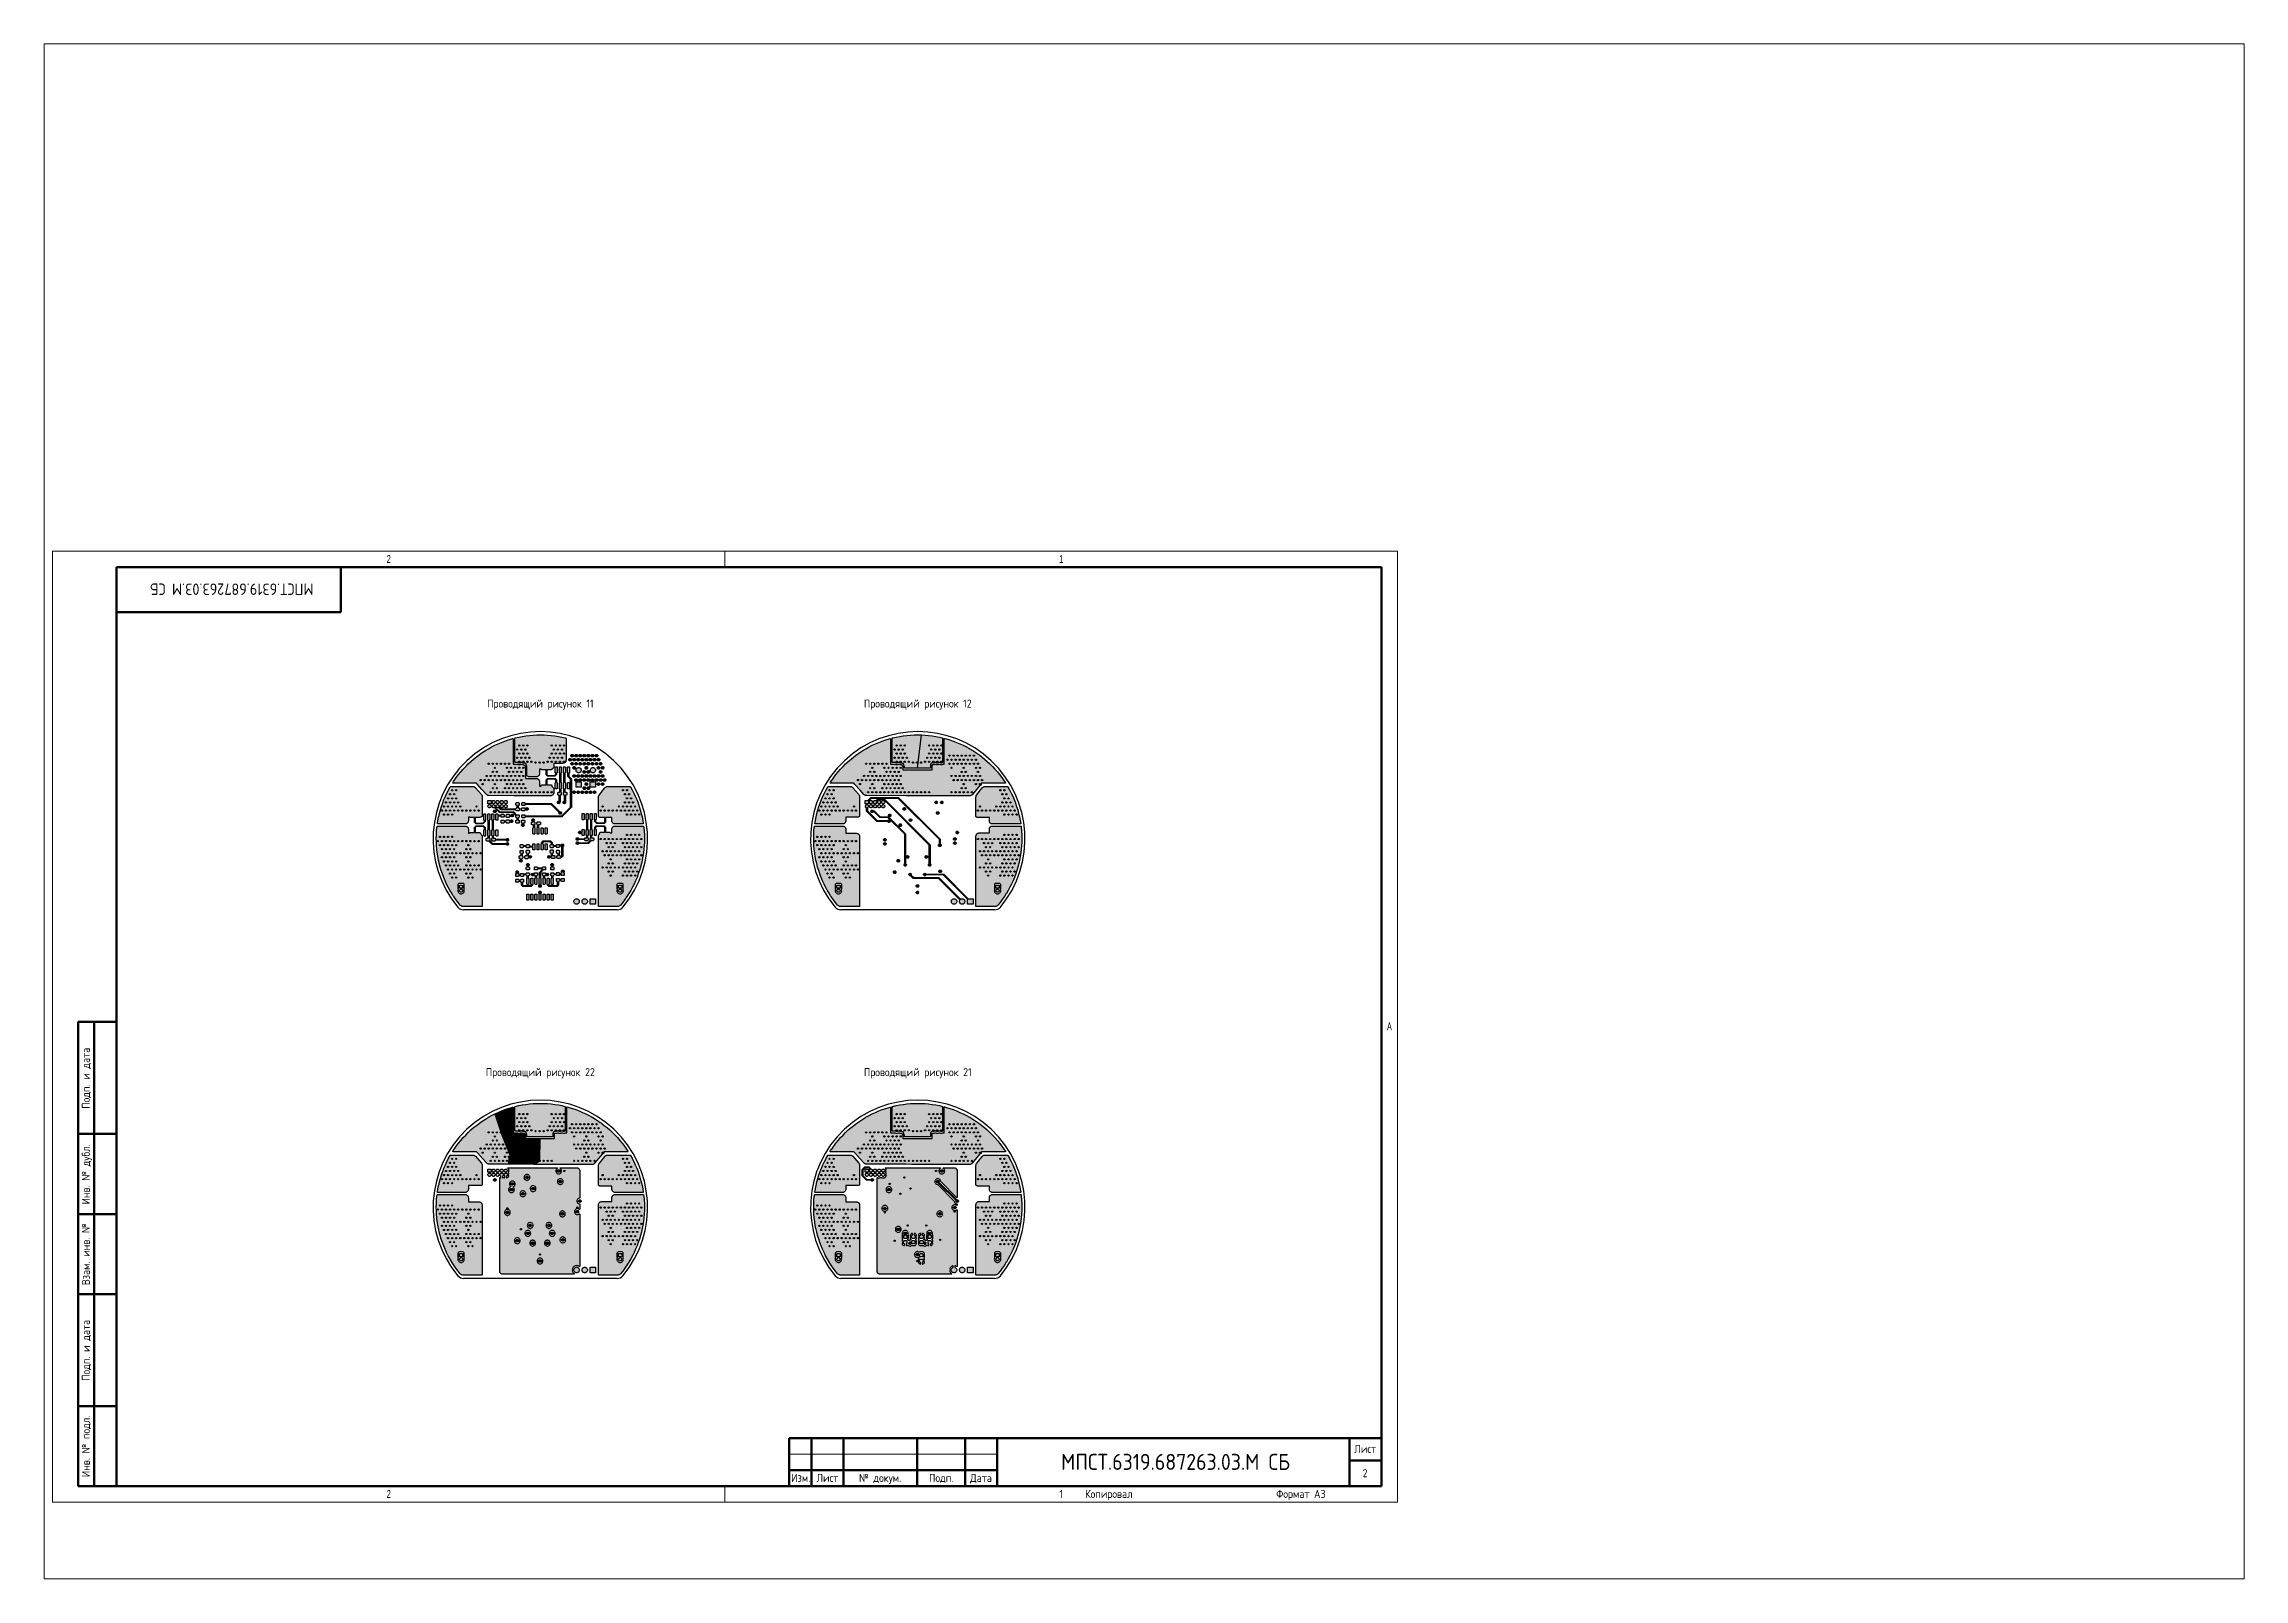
# Paper-space layout 'Лист2' of a CAD drawing. Header units: millimetres. Extents: x 29 to 259, y 20 to 181.
# The model-space entities are those that its viewports show. They can reach past a viewport. Long polylines and large blocks are cut down to what shows.
import ezdxf

# ---------------------------------------------------------------- set-up
doc = ezdxf.new("R2010")
doc.units = ezdxf.units.MM
doc.layers.add('BLACK', color=7, linetype='Continuous')
doc.layers.add('ОСНОВНОЙ', color=7, linetype='Continuous', lineweight=25)
doc.styles.add('SLDTEXTSTYLE3', font='TXT', dxfattribs={"width": 0.605})
doc.styles.add('СПДС', font='isocpeur.ttf', dxfattribs={"width": 0.9})

psp = doc.layouts.new('Лист2')

msp = doc.modelspace()

# ---------------------------------------------------------------- texts
at = {"color": 7, "linetype": 'Continuous', "lineweight": 0, "char_height": 2.5, "attachment_point": 2, "style": 'СПДС'}
for s, insert, rotation in [('{\\H1.42857x;МПСТ.6319.687263.03.М СБ}', (-3837.75, -7.62), 180), ('Подп. и дата', (-3884.58, -158.57), 90), ('Инв. № дубл.', (-3884.58, -188.57), 90), ('Взам. инв. №', (-3884.58, -213.55), 90), ('Подп. и дата', (-3884.58, -243.57), 90), ('Инв. № подл.', (-3884.58, -273.54), 90)]:
    msp.add_mtext(s, dxfattribs=dict(at, insert=insert, rotation=rotation))
at = {"char_height": 2.5, "attachment_point": 2, "style": 'СПДС'}
for s, insert in [('\\pxqc;Проводящий рисунок 11', (-3741.41, -40.31)), ('\\pxqc;Проводящий рисунок 12', (-3623.55, -40.31)), ('\\pxqc;Проводящий рисунок 22', (-3741.41, -155.42)), ('\\pxqc;Проводящий рисунок 21', (-3623.55, -155.42))]:
    msp.add_mtext_dynamic_manual_height_columns(s, width=34.7669, gutter_width=12.5, heights=[0], dxfattribs=dict(at, insert=insert))
at = {"color": 7, "linetype": 'Continuous', "lineweight": 0, "attachment_point": 2, "style": 'СПДС'}
for s, insert, char_height in [('Лист', (-3483.86, -273.09), 2.5), ('{\\H1.42857x;МПСТ.6319.687263.03.М СБ}', (-3543.06, -275.89), 3.5), ('2', (-3483.86, -280.67), 2.5), ('Изм.', (-3660.09, -282.15), 2.5), ('Лист', (-3651.8, -282.15), 2.5), ('№ докум.', (-3635.31, -282.15), 2.5), ('Подп.', (-3616.22, -282.15), 2.5), ('Дата', (-3603.81, -282.15), 2.5), ('1', (-3578.77, -287.16), 2.5), ('Копировал', (-3563.89, -287.15), 2.5), ('Формат А3', (-3503.91, -287.15), 2.5)]:
    msp.add_mtext(s, dxfattribs=dict(at, insert=insert, char_height=char_height))
at = {"layer": 'ОСНОВНОЙ', "char_height": 2.5, "attachment_point": 2, "style": 'SLDTEXTSTYLE3'}
for s, insert in [('2', (-3788.77, 4.84)), ('1', (-3578.77, 4.84)), ('A', (-3476.27, -141.16)), ('2', (-3788.77, -287.16))]:
    msp.add_mtext(s, dxfattribs=dict(at, insert=insert))

# ---------------------------------------------------------------- hatches: boundary and pattern name
h = msp.add_hatch(color=256)
h.dxf.hatch_style = 1
h.paths.add_polyline_path([(-3741.66, -65.94), (-3741.66, -65.93), (-3741.68, -65.75), (-3741.68, -65.73), (-3741.73, -65.57), (-3741.74, -65.54), (-3741.82, -65.39), (-3741.84, -65.37), (-3741.94, -65.24), (-3741.96, -65.22), (-3742.09, -65.11), (-3742.11, -65.1), (-3742.27, -65.02), (-3742.29, -65.01), (-3742.45, -64.96), (-3742.48, -64.95), (-3742.65, -64.94), (-3742.67, -64.94), (-3746.1, -64.94), (-3746.1, -61.5), (-3746.11, -61.49), (-3746.12, -61.31), (-3746.13, -61.28), (-3746.18, -61.12), (-3746.19, -61.1), (-3746.27, -60.95), (-3746.28, -60.93), (-3746.39, -60.79), (-3746.41, -60.78), (-3746.54, -60.67), (-3746.56, -60.65), (-3746.58, -60.64), (-3746.58, -60.64), (-3746.65, -60.63), (-3746.83, -60.63), (-3747.02, -60.59), (-3747.2, -60.51), (-3747.26, -60.49), (-3747.49, -60.49), (-3747.49, -60.49), (-3747.57, -60.52), (-3747.73, -60.59), (-3747.92, -60.63), (-3747.92, -60.63), (-3748.1, -60.63), (-3748.29, -60.59), (-3748.47, -60.51), (-3748.53, -60.49), (-3749.91, -60.49), (-3749.91, -52.62), (-3749.92, -52.61), (-3749.94, -52.54), (-3750, -52.5), (-3750.07, -52.5), (-3750.34, -52.57), (-3750.34, -52.57), (-3751.42, -52.9), (-3751.42, -52.9), (-3752.49, -53.27), (-3752.49, -53.27), (-3753.55, -53.67), (-3753.55, -53.68), (-3754.59, -54.11), (-3754.59, -54.12), (-3755.61, -54.59), (-3755.62, -54.59), (-3756.62, -55.1), (-3756.63, -55.11), (-3757.61, -55.65), (-3757.62, -55.65), (-3758.58, -56.23), (-3758.59, -56.23), (-3759.53, -56.85), (-3759.54, -56.85), (-3760.46, -57.49), (-3760.46, -57.5), (-3761.37, -58.17), (-3761.37, -58.18), (-3762.25, -58.88), (-3762.25, -58.89), (-3763.1, -59.62), (-3763.1, -59.63), (-3763.93, -60.39), (-3763.93, -60.4), (-3764.73, -61.19), (-3764.73, -61.2), (-3765.51, -62.02), (-3765.51, -62.02), (-3766.16, -62.76), (-3766.25, -62.87), (-3766.25, -62.87), (-3766.96, -63.75), (-3766.97, -63.75), (-3767.65, -64.65), (-3767.65, -64.65), (-3768.3, -65.58), (-3768.3, -65.58), (-3768.54, -65.94), (-3768.75, -66.27), (-3768.77, -66.32), (-3768.76, -66.39), (-3768.71, -66.44), (-3768.65, -66.46), (-3761.79, -66.46), (-3761.34, -66.46), (-3761.05, -66.79), (-3761.05, -66.79), (-3759.64, -68.36), (-3758.22, -69.94), (-3758.21, -69.95), (-3758.19, -69.96), (-3758.07, -70.07), (-3758.05, -70.09), (-3757.89, -70.18), (-3757.87, -70.19), (-3757.78, -70.22), (-3757.69, -70.25), (-3757.67, -70.25), (-3757.48, -70.27), (-3757.47, -70.27), (-3749.83, -70.32), (-3738.23, -70.39), (-3738.21, -70.39), (-3738.04, -70.37), (-3738.01, -70.37), (-3737.85, -70.32), (-3737.83, -70.31), (-3737.67, -70.23), (-3737.65, -70.22), (-3737.52, -70.11), (-3737.5, -70.09), (-3737.39, -69.96), (-3737.38, -69.94), (-3737.3, -69.79), (-3737.29, -69.76), (-3737.24, -69.6), (-3737.23, -69.58), (-3737.22, -69.4), (-3737.21, -69.39), (-3737.21, -68.36), (-3737.22, -68.34), (-3737.23, -68.17), (-3737.24, -68.14), (-3737.29, -67.98), (-3737.3, -67.96), (-3737.38, -67.8), (-3737.39, -67.78), (-3737.5, -67.65), (-3737.52, -67.63), (-3737.65, -67.53), (-3737.67, -67.51), (-3737.82, -67.43), (-3737.83, -67.43), (-3737.83, -67.21), (-3737.84, -67.12), (-3737.9, -67.04), (-3737.98, -66.98), (-3738.08, -66.96), (-3739.4, -66.96), (-3739.4, -65.49), (-3739.08, -65.16), (-3736.88, -65.16), (-3736.54, -65.5), (-3736.54, -66.24), (-3736.59, -66.24), (-3736.64, -66.25), (-3736.69, -66.28), (-3736.73, -66.33), (-3736.74, -66.39), (-3736.74, -68.04), (-3736.73, -68.1), (-3736.69, -68.15), (-3736.64, -68.18), (-3736.59, -68.19), (-3736.29, -68.19), (-3736.23, -68.18), (-3736.18, -68.15), (-3736.15, -68.1), (-3736.14, -68.04), (-3736.14, -66.39), (-3736.15, -66.33), (-3736.18, -66.28), (-3736.23, -66.25), (-3736.29, -66.24), (-3736.34, -66.24), (-3736.34, -65.46), (-3736.34, -65.44), (-3736.35, -65.4), (-3736.37, -65.39), (-3736.76, -64.99), (-3736.78, -64.98), (-3736.81, -64.97), (-3736.83, -64.96), (-3739.12, -64.96), (-3739.14, -64.97), (-3739.16, -64.98), (-3739.18, -64.98), (-3739.19, -64.99), (-3739.57, -65.37), (-3739.58, -65.39), (-3739.6, -65.43), (-3739.6, -65.44), (-3739.6, -66.96), (-3740.93, -66.96), (-3741.02, -66.98), (-3741.1, -67.04), (-3741.16, -67.12), (-3741.18, -67.21), (-3741.18, -67.35), (-3741.66, -67.35)])
h.paths.add_polyline_path([(-3745.9, -67.98, -1), (-3746.3, -67.98, -1)], flags=16)
h.paths.add_polyline_path([(-3746.54, -66.71, -1), (-3746.94, -66.71, -1)], flags=16)
h.paths.add_polyline_path([(-3744, -69.25, -1), (-3744.4, -69.25, -1)], flags=16)
h.paths.add_polyline_path([(-3742.73, -69.25, -1), (-3743.13, -69.25, -1)], flags=16)
h.paths.add_polyline_path([(-3746.94, -64.17, -1), (-3746.54, -64.17, -1)], flags=16)
h.paths.add_polyline_path([(-3745.27, -69.25, -1), (-3745.67, -69.25, -1)], flags=16)
h.paths.add_polyline_path([(-3741.46, -69.25, -1), (-3741.86, -69.25, -1)], flags=16)
h.paths.add_polyline_path([(-3747.57, -65.44, -1), (-3747.17, -65.44, -1)], flags=16)
h.paths.add_polyline_path([(-3747.17, -67.98, -1), (-3747.57, -67.98, -1)], flags=16)
h.paths.add_polyline_path([(-3747.81, -66.71, -1), (-3748.21, -66.71, -1)], flags=16)
h.paths.add_polyline_path([(-3746.54, -69.25, -1), (-3746.94, -69.25, -1)], flags=16)
h.paths.add_polyline_path([(-3740.19, -69.25, -1), (-3740.59, -69.25, -1)], flags=16)
h.paths.add_polyline_path([(-3748.21, -64.17, -1), (-3747.81, -64.17, -1)], flags=16)
h.paths.add_polyline_path([(-3747.57, -62.9, -1), (-3747.17, -62.9, -1)], flags=16)
h.paths.add_polyline_path([(-3748.84, -65.44, -1), (-3748.44, -65.44, -1)], flags=16)
h.paths.add_polyline_path([(-3748.44, -67.98, -1), (-3748.84, -67.98, -1)], flags=16)
h.paths.add_polyline_path([(-3746.94, -61.63, -1), (-3746.54, -61.63, -1)], flags=16)
h.paths.add_polyline_path([(-3747.81, -69.25, -1), (-3748.21, -69.25, -1)], flags=16)
h.paths.add_polyline_path([(-3738.92, -69.25, -1), (-3739.32, -69.25, -1)], flags=16)
h.paths.add_polyline_path([(-3749.08, -66.71, -1), (-3749.48, -66.71, -1)], flags=16)
h.paths.add_polyline_path([(-3748.84, -62.9, -1), (-3748.44, -62.9, -1)], flags=16)
h.paths.add_polyline_path([(-3749.48, -64.17, -1), (-3749.08, -64.17, -1)], flags=16)
h.paths.add_polyline_path([(-3748.21, -61.63, -1), (-3747.81, -61.63, -1)], flags=16)
h.paths.add_polyline_path([(-3750.11, -65.44, -1), (-3749.71, -65.44, -1)], flags=16)
h.paths.add_polyline_path([(-3749.08, -69.25, -1), (-3749.48, -69.25, -1)], flags=16)
h.paths.add_polyline_path([(-3749.71, -67.98, -1), (-3750.11, -67.98, -1)], flags=16)
h.paths.add_polyline_path([(-3737.65, -69.25, -1), (-3738.05, -69.25, -1)], flags=16)
h.paths.add_polyline_path([(-3750.35, -66.71, -1), (-3750.75, -66.71, -1)], flags=16)
h.paths.add_polyline_path([(-3750.11, -62.9, -1), (-3749.71, -62.9, -1)], flags=16)
h.paths.add_polyline_path([(-3750.75, -64.17, -1), (-3750.35, -64.17, -1)], flags=16)
h.paths.add_polyline_path([(-3749.48, -61.63, -1), (-3749.08, -61.63, -1)], flags=16)
h.paths.add_polyline_path([(-3751.38, -65.44, -1), (-3750.98, -65.44, -1)], flags=16)
h.paths.add_polyline_path([(-3750.35, -69.25, -1), (-3750.75, -69.25, -1)], flags=16)
h.paths.add_polyline_path([(-3750.98, -67.98, -1), (-3751.38, -67.98, -1)], flags=16)
h.paths.add_polyline_path([(-3751.38, -62.9, -1), (-3750.98, -62.9, -1)], flags=16)
h.paths.add_polyline_path([(-3750.75, -61.63, -1), (-3750.35, -61.63, -1)], flags=16)
h.paths.add_polyline_path([(-3751.62, -66.71, -1), (-3752.02, -66.71, -1)], flags=16)
h.paths.add_polyline_path([(-3752.02, -64.17, -1), (-3751.62, -64.17, -1)], flags=16)
h.paths.add_polyline_path([(-3751.62, -69.25, -1), (-3752.02, -69.25, -1)], flags=16)
h.paths.add_polyline_path([(-3752.65, -65.44, -1), (-3752.25, -65.44, -1)], flags=16)
h.paths.add_polyline_path([(-3752.25, -67.98, -1), (-3752.65, -67.98, -1)], flags=16)
h.paths.add_polyline_path([(-3752.02, -61.63, -1), (-3751.62, -61.63, -1)], flags=16)
h.paths.add_polyline_path([(-3751.38, -60.36, -1), (-3750.98, -60.36, -1)], flags=16)
h.paths.add_polyline_path([(-3753.29, -64.17, -1), (-3752.89, -64.17, -1)], flags=16)
h.paths.add_polyline_path([(-3752.89, -69.25, -1), (-3753.29, -69.25, -1)], flags=16)
h.paths.add_polyline_path([(-3753.92, -65.44, -1), (-3753.52, -65.44, -1)], flags=16)
h.paths.add_polyline_path([(-3752.65, -60.36, -1), (-3752.25, -60.36, -1)], flags=16)
h.paths.add_polyline_path([(-3754.56, -64.17, -1), (-3754.16, -64.17, -1)], flags=16)
h.paths.add_polyline_path([(-3754.16, -69.25, -1), (-3754.56, -69.25, -1)], flags=16)
h.paths.add_polyline_path([(-3755.19, -65.44, -1), (-3754.79, -65.44, -1)], flags=16)
h.paths.add_polyline_path([(-3754.79, -67.98, -1), (-3755.19, -67.98, -1)], flags=16)
h.paths.add_polyline_path([(-3753.92, -60.36, -1), (-3753.52, -60.36, -1)], flags=16)
h.paths.add_polyline_path([(-3755.19, -62.9, -1), (-3754.79, -62.9, -1)], flags=16)
h.paths.add_polyline_path([(-3755.43, -66.71, -1), (-3755.83, -66.71, -1)], flags=16)
h.paths.add_polyline_path([(-3755.83, -64.17, -1), (-3755.43, -64.17, -1)], flags=16)
h.paths.add_polyline_path([(-3755.43, -69.25, -1), (-3755.83, -69.25, -1)], flags=16)
h.paths.add_polyline_path([(-3756.46, -65.44, -1), (-3756.06, -65.44, -1)], flags=16)
h.paths.add_polyline_path([(-3755.19, -60.36, -1), (-3754.79, -60.36, -1)], flags=16)
h.paths.add_polyline_path([(-3756.06, -67.98, -1), (-3756.46, -67.98, -1)], flags=16)
h.paths.add_polyline_path([(-3755.83, -61.63, -1), (-3755.43, -61.63, -1)], flags=16)
h.paths.add_polyline_path([(-3756.46, -62.9, -1), (-3756.06, -62.9, -1)], flags=16)
h.paths.add_polyline_path([(-3757.1, -64.17, -1), (-3756.7, -64.17, -1)], flags=16)
h.paths.add_polyline_path([(-3756.7, -69.25, -1), (-3757.1, -69.25, -1)], flags=16)
h.paths.add_polyline_path([(-3756.46, -60.36, -1), (-3756.06, -60.36, -1)], flags=16)
h.paths.add_polyline_path([(-3757.73, -65.44, -1), (-3757.33, -65.44, -1)], flags=16)
h.paths.add_polyline_path([(-3758.37, -64.17, -1), (-3757.97, -64.17, -1)], flags=16)
h.paths.add_polyline_path([(-3757.73, -60.36, -1), (-3757.33, -60.36, -1)], flags=16)
h.paths.add_polyline_path([(-3759, -65.44, -1), (-3758.6, -65.44, -1)], flags=16)
h.paths.add_polyline_path([(-3759.64, -66.71, -1), (-3759.24, -66.71, -1)], flags=16)
h.paths.add_polyline_path([(-3760.27, -65.44, -1), (-3759.87, -65.44, -1)], flags=16)
h = msp.add_hatch(color=256)
h.dxf.hatch_style = 1
h.paths.add_polyline_path([(-3733.4, -52.42), (-3733.41, -52.4), (-3733.44, -52.34), (-3733.5, -52.3), (-3733.56, -52.28), (-3733.57, -52.28), (-3734.66, -52.03), (-3734.67, -52.03), (-3735.78, -51.81), (-3735.78, -51.81), (-3736.89, -51.64), (-3736.9, -51.63), (-3738.02, -51.5), (-3738.02, -51.5), (-3739.14, -51.4), (-3739.15, -51.4), (-3740.27, -51.34), (-3740.28, -51.34), (-3741.4, -51.32), (-3741.41, -51.32), (-3742.53, -51.34), (-3742.54, -51.34), (-3743.66, -51.4), (-3743.67, -51.4), (-3744.79, -51.5), (-3744.8, -51.5), (-3745.91, -51.63), (-3745.92, -51.64), (-3747.03, -51.81), (-3747.04, -51.81), (-3748.14, -52.03), (-3748.15, -52.03), (-3749.24, -52.28), (-3749.25, -52.28), (-3749.35, -52.31), (-3749.4, -52.33), (-3749.43, -52.39), (-3749.44, -52.46), (-3749.41, -52.55), (-3749.41, -52.58), (-3749.41, -52.62), (-3749.41, -59.85), (-3749.41, -59.86), (-3749.38, -59.93), (-3749.38, -59.94), (-3749.36, -59.95), (-3749.35, -59.96), (-3749.34, -59.97), (-3749.27, -59.99), (-3748.53, -59.99), (-3748.39, -60.01), (-3748.39, -60.01), (-3748.39, -60.01), (-3748.37, -60.01), (-3748.37, -60.01), (-3748.33, -60.03), (-3748.33, -60.03), (-3748.29, -60.04), (-3748.29, -60.04), (-3748.29, -60.04), (-3748.28, -60.04), (-3748.28, -60.04), (-3748.27, -60.04), (-3748.27, -60.05), (-3748.18, -60.09), (-3748.13, -60.11), (-3748.08, -60.12), (-3748.06, -60.12), (-3748.05, -60.12), (-3748.01, -60.13), (-3747.97, -60.12), (-3747.96, -60.12), (-3747.94, -60.12), (-3747.89, -60.11), (-3747.84, -60.09), (-3747.76, -60.05), (-3747.76, -60.05), (-3747.75, -60.05), (-3747.73, -60.04), (-3747.72, -60.04), (-3747.69, -60.03), (-3747.66, -60.02), (-3747.52, -59.99), (-3747.5, -59.99), (-3747.49, -59.99), (-3747.49, -59.99), (-3747.26, -59.99), (-3747.12, -60.01), (-3747.12, -60.01), (-3747.12, -60.01), (-3747.1, -60.01), (-3747.1, -60.01), (-3747.06, -60.03), (-3747.06, -60.03), (-3747.02, -60.04), (-3747.02, -60.04), (-3747.02, -60.04), (-3747.01, -60.04), (-3747.01, -60.04), (-3747, -60.04), (-3747, -60.05), (-3746.91, -60.09), (-3746.86, -60.11), (-3746.81, -60.12), (-3746.79, -60.12), (-3746.78, -60.12), (-3746.74, -60.13), (-3746.71, -60.12), (-3746.64, -60.12), (-3746.64, -60.12), (-3746.6, -60.13), (-3746.58, -60.13), (-3746.57, -60.13), (-3746.49, -60.15), (-3746.49, -60.15), (-3746.35, -60.19), (-3746.32, -60.21), (-3746.3, -60.22), (-3746.28, -60.23), (-3746.27, -60.24), (-3745.85, -60.24), (-3745.85, -60.66), (-3745.82, -60.71), (-3745.74, -60.86), (-3745.72, -60.9), (-3745.71, -60.93), (-3745.69, -60.97), (-3745.64, -61.14), (-3745.63, -61.19), (-3745.63, -61.21), (-3745.62, -61.26), (-3745.6, -61.44), (-3745.6, -61.47), (-3745.6, -61.5), (-3745.6, -61.5), (-3745.6, -64.04), (-3745.6, -64.06), (-3745.57, -64.12), (-3745.57, -64.13), (-3745.55, -64.14), (-3745.42, -64.25), (-3745.4, -64.27), (-3745.24, -64.35), (-3745.22, -64.36), (-3745.06, -64.41), (-3745.03, -64.41), (-3744.86, -64.43), (-3744.84, -64.43), (-3742.67, -64.43), (-3742.65, -64.43), (-3742.48, -64.41), (-3742.45, -64.41), (-3742.29, -64.36), (-3742.27, -64.35), (-3742.11, -64.27), (-3742.09, -64.25), (-3741.96, -64.14), (-3741.94, -64.13), (-3741.84, -63.99), (-3741.82, -63.97), (-3741.74, -63.82), (-3741.73, -63.8), (-3741.68, -63.64), (-3741.68, -63.61), (-3741.66, -63.43), (-3741.66, -63.42), (-3741.66, -63.02), (-3741.66, -63.02), (-3741.66, -62.02), (-3741.18, -62.02), (-3741.16, -62.11), (-3741.1, -62.19), (-3741.02, -62.24), (-3740.93, -62.26), (-3739.6, -62.26), (-3739.6, -63.79), (-3739.6, -63.81), (-3739.58, -63.85), (-3739.57, -63.86), (-3739.19, -64.25), (-3739.18, -64.26), (-3739.16, -64.26), (-3739.14, -64.27), (-3739.12, -64.27), (-3736.96, -64.27), (-3736.94, -64.27), (-3736.91, -64.26), (-3736.89, -64.25), (-3736.37, -63.72), (-3736.35, -63.71), (-3736.34, -63.67), (-3736.34, -63.65), (-3736.34, -63.24), (-3736.29, -63.24), (-3736.23, -63.23), (-3736.18, -63.2), (-3736.15, -63.15), (-3736.14, -63.09), (-3736.14, -61.44), (-3736.15, -61.38), (-3736.18, -61.33), (-3736.23, -61.3), (-3736.29, -61.29), (-3736.59, -61.29), (-3736.64, -61.3), (-3736.69, -61.33), (-3736.73, -61.38), (-3736.74, -61.44), (-3736.74, -63.09), (-3736.73, -63.15), (-3736.69, -63.2), (-3736.64, -63.23), (-3736.59, -63.24), (-3736.54, -63.24), (-3736.54, -63.61), (-3737, -64.07), (-3739.08, -64.07), (-3739.4, -63.75), (-3739.4, -62.26), (-3738.08, -62.26), (-3737.98, -62.24), (-3737.9, -62.19), (-3737.84, -62.11), (-3737.83, -62.01), (-3737.83, -61.97), (-3737.73, -61.93), (-3737.71, -61.92), (-3737.56, -61.83), (-3737.54, -61.81), (-3737.42, -61.69), (-3737.4, -61.67), (-3737.31, -61.52), (-3737.3, -61.5), (-3737.24, -61.34), (-3737.24, -61.31), (-3737.21, -61.13), (-3737.21, -60.24), (-3734.41, -60.24), (-3734.4, -60.24), (-3734.22, -60.22), (-3734.2, -60.21), (-3734.03, -60.16), (-3734.01, -60.16), (-3733.93, -60.11), (-3733.92, -60.11), (-3733.8, -60.05), (-3733.72, -59.96), (-3733.71, -59.96), (-3733.71, -59.95), (-3733.69, -59.94), (-3733.58, -59.8), (-3733.57, -59.78), (-3733.49, -59.63), (-3733.48, -59.61), (-3733.43, -59.44), (-3733.42, -59.42), (-3733.41, -59.24), (-3733.4, -59.23)])
h.paths.add_polyline_path([(-3741.46, -59.98, -1), (-3741.86, -59.98, -1)], flags=16)
h.paths.add_polyline_path([(-3742.73, -59.98, -1), (-3743.13, -59.98, -1)], flags=16)
h.paths.add_polyline_path([(-3744.63, -58.46, -1), (-3745.03, -58.46, -1)], flags=16)
h.paths.add_polyline_path([(-3744, -59.73, -1), (-3744.4, -59.73, -1)], flags=16)
h.paths.add_polyline_path([(-3740.19, -59.98, -1), (-3740.59, -59.98, -1)], flags=16)
h.paths.add_polyline_path([(-3745.67, -57.19, -1), (-3745.27, -57.19, -1)], flags=16)
h.paths.add_polyline_path([(-3738.92, -59.73, -1), (-3739.32, -59.73, -1)], flags=16)
h.paths.add_polyline_path([(-3738.28, -58.46, -1), (-3738.68, -58.46, -1)], flags=16)
h.paths.add_polyline_path([(-3745.27, -59.73, -1), (-3745.67, -59.73, -1)], flags=16)
h.paths.add_polyline_path([(-3745.9, -58.46, -1), (-3746.3, -58.46, -1)], flags=16)
h.paths.add_polyline_path([(-3746.3, -55.92, -1), (-3745.9, -55.92, -1)], flags=16)
h.paths.add_polyline_path([(-3745.67, -54.65, -1), (-3745.27, -54.65, -1)], flags=16)
h.paths.add_polyline_path([(-3738.05, -57.19, -1), (-3737.65, -57.19, -1)], flags=16)
h.paths.add_polyline_path([(-3746.94, -57.19, -1), (-3746.54, -57.19, -1)], flags=16)
h.paths.add_polyline_path([(-3737.65, -59.73, -1), (-3738.05, -59.73, -1)], flags=16)
h.paths.add_polyline_path([(-3746.54, -59.73, -1), (-3746.94, -59.73, -1)], flags=16)
h.paths.add_polyline_path([(-3737.01, -58.46, -1), (-3737.41, -58.46, -1)], flags=16)
h.paths.add_polyline_path([(-3747.17, -58.46, -1), (-3747.57, -58.46, -1)], flags=16)
h.paths.add_polyline_path([(-3738.05, -54.65, -1), (-3737.65, -54.65, -1)], flags=16)
h.paths.add_polyline_path([(-3737.41, -55.92, -1), (-3737.01, -55.92, -1)], flags=16)
h.paths.add_polyline_path([(-3746.94, -54.65, -1), (-3746.54, -54.65, -1)], flags=16)
h.paths.add_polyline_path([(-3747.57, -55.92, -1), (-3747.17, -55.92, -1)], flags=16)
h.paths.add_polyline_path([(-3736.78, -57.19, -1), (-3736.38, -57.19, -1)], flags=16)
h.paths.add_polyline_path([(-3748.21, -57.19, -1), (-3747.81, -57.19, -1)], flags=16)
h.paths.add_polyline_path([(-3736.38, -59.73, -1), (-3736.78, -59.73, -1)], flags=16)
h.paths.add_polyline_path([(-3747.81, -59.73, -1), (-3748.21, -59.73, -1)], flags=16)
h.paths.add_polyline_path([(-3735.74, -58.46, -1), (-3736.14, -58.46, -1)], flags=16)
h.paths.add_polyline_path([(-3736.78, -54.65, -1), (-3736.38, -54.65, -1)], flags=16)
h.paths.add_polyline_path([(-3748.44, -58.46, -1), (-3748.84, -58.46, -1)], flags=16)
h.paths.add_polyline_path([(-3748.21, -54.65, -1), (-3747.81, -54.65, -1)], flags=16)
h.paths.add_polyline_path([(-3736.14, -55.92, -1), (-3735.74, -55.92, -1)], flags=16)
h.paths.add_polyline_path([(-3748.84, -55.92, -1), (-3748.44, -55.92, -1)], flags=16)
h.paths.add_polyline_path([(-3735.51, -57.19, -1), (-3735.11, -57.19, -1)], flags=16)
h.paths.add_polyline_path([(-3735.11, -59.73, -1), (-3735.51, -59.73, -1)], flags=16)
h.paths.add_polyline_path([(-3735.51, -54.65, -1), (-3735.11, -54.65, -1)], flags=16)
h.paths.add_polyline_path([(-3734.47, -58.46, -1), (-3734.87, -58.46, -1)], flags=16)
h.paths.add_polyline_path([(-3734.87, -55.92, -1), (-3734.47, -55.92, -1)], flags=16)
h.paths.add_polyline_path([(-3733.84, -57.19, -1), (-3734.24, -57.19, -1)], flags=16)
h.paths.add_polyline_path([(-3733.84, -59.73, -1), (-3734.24, -59.73, -1)], flags=16)
h.paths.add_polyline_path([(-3734.24, -54.65, -1), (-3733.84, -54.65, -1)], flags=16)
h = msp.add_hatch(color=256)
h.dxf.hatch_style = 1
h.paths.add_polyline_path([(-3593.91, -70.51), (-3593.91, -70.51), (-3594.39, -69.49), (-3594.39, -69.49), (-3594.9, -68.48), (-3594.91, -68.48), (-3595.43, -67.54), (-3595.47, -67.5), (-3595.54, -67.48), (-3601.18, -67.48), (-3601.44, -67.46), (-3601.7, -67.48), (-3602.61, -67.48), (-3602.62, -67.48), (-3602.79, -67.49), (-3602.81, -67.5), (-3602.96, -67.54), (-3602.98, -67.55), (-3603.13, -67.62), (-3603.14, -67.63), (-3603.27, -67.72), (-3603.29, -67.74), (-3603.4, -67.86), (-3603.41, -67.86), (-3603.86, -68.44), (-3604.04, -68.62), (-3604.27, -68.91), (-3604.47, -69.21), (-3604.48, -69.23), (-3605.17, -70.12), (-3605.18, -70.13), (-3605.29, -70.3), (-3605.3, -70.33), (-3605.36, -70.51), (-3605.37, -70.54), (-3605.39, -70.71), (-3605.39, -70.74), (-3605.39, -70.75), (-3605.39, -76.69), (-3605.39, -76.7), (-3605.38, -76.79), (-3605.37, -76.82), (-3605.34, -76.9), (-3605.32, -76.92), (-3605.27, -76.99), (-3605.25, -77.01), (-3605.19, -77.06), (-3605.16, -77.08), (-3605.09, -77.11), (-3605.05, -77.12), (-3604.97, -77.13), (-3604.95, -77.13), (-3602.2, -77.13), (-3602.2, -77.13), (-3601.2, -77.13), (-3601.2, -78.15), (-3601.2, -78.17), (-3601.18, -78.34), (-3601.18, -78.37), (-3601.13, -78.53), (-3601.12, -78.55), (-3601.04, -78.71), (-3601.02, -78.73), (-3600.92, -78.86), (-3600.9, -78.88), (-3600.77, -78.98), (-3600.75, -79), (-3600.59, -79.08), (-3600.57, -79.09), (-3600.41, -79.14), (-3600.38, -79.14), (-3600.21, -79.16), (-3600.19, -79.16), (-3591.54, -79.16), (-3591.54, -79.16), (-3591.47, -79.14), (-3591.43, -79.09), (-3591.42, -79.02), (-3591.42, -78.98), (-3591.57, -78.06), (-3591.57, -78.06), (-3591.79, -76.95), (-3591.79, -76.95), (-3592.05, -75.85), (-3592.05, -75.85), (-3592.35, -74.76), (-3592.35, -74.75), (-3592.68, -73.68), (-3592.68, -73.67), (-3593.05, -72.61), (-3593.05, -72.6), (-3593.46, -71.55), (-3593.46, -71.55)])
h.paths.add_polyline_path([(-3598.84, -73.7, -1), (-3599.24, -73.7, -1)], flags=16)
h.paths.add_polyline_path([(-3597.34, -69.89, -1), (-3596.94, -69.89, -1)], flags=16)
h.paths.add_polyline_path([(-3597.97, -68.62, -1), (-3597.57, -68.62, -1)], flags=16)
h.paths.add_polyline_path([(-3596.94, -72.43, -1), (-3597.34, -72.43, -1)], flags=16)
h.paths.add_polyline_path([(-3597.57, -73.7, -1), (-3597.97, -73.7, -1)], flags=16)
h.paths.add_polyline_path([(-3600.75, -74.97, -1), (-3601.15, -74.97, -1)], flags=16)
h.paths.add_polyline_path([(-3599.48, -74.97, -1), (-3599.88, -74.97, -1)], flags=16)
h.paths.add_polyline_path([(-3596.3, -71.16, -1), (-3596.7, -71.16, -1)], flags=16)
h.paths.add_polyline_path([(-3602.02, -74.97, -1), (-3602.42, -74.97, -1)], flags=16)
h.paths.add_polyline_path([(-3603.92, -73.7, -1), (-3604.32, -73.7, -1)], flags=16)
h.paths.add_polyline_path([(-3598.21, -74.97, -1), (-3598.61, -74.97, -1)], flags=16)
h.paths.add_polyline_path([(-3596.7, -68.62, -1), (-3596.3, -68.62, -1)], flags=16)
h.paths.add_polyline_path([(-3596.07, -69.89, -1), (-3595.67, -69.89, -1)], flags=16)
h.paths.add_polyline_path([(-3596.3, -73.7, -1), (-3596.7, -73.7, -1)], flags=16)
h.paths.add_polyline_path([(-3603.29, -74.97, -1), (-3603.69, -74.97, -1)], flags=16)
h.paths.add_polyline_path([(-3595.67, -72.43, -1), (-3596.07, -72.43, -1)], flags=16)
h.paths.add_polyline_path([(-3596.94, -74.97, -1), (-3597.34, -74.97, -1)], flags=16)
h.paths.add_polyline_path([(-3595.03, -71.16, -1), (-3595.43, -71.16, -1)], flags=16)
h.paths.add_polyline_path([(-3604.56, -74.97, -1), (-3604.96, -74.97, -1)], flags=16)
h.paths.add_polyline_path([(-3595.03, -73.7, -1), (-3595.43, -73.7, -1)], flags=16)
h.paths.add_polyline_path([(-3594.4, -72.43, -1), (-3594.8, -72.43, -1)], flags=16)
h.paths.add_polyline_path([(-3595.67, -74.97, -1), (-3596.07, -74.97, -1)], flags=16)
h.paths.add_polyline_path([(-3596.3, -76.24, -1), (-3596.7, -76.24, -1)], flags=16)
h.paths.add_polyline_path([(-3593.76, -73.7, -1), (-3594.16, -73.7, -1)], flags=16)
h.paths.add_polyline_path([(-3594.4, -74.97, -1), (-3594.8, -74.97, -1)], flags=16)
h.paths.add_polyline_path([(-3595.03, -76.24, -1), (-3595.43, -76.24, -1)], flags=16)
h.paths.add_polyline_path([(-3593.13, -74.97, -1), (-3593.53, -74.97, -1)], flags=16)
h.paths.add_polyline_path([(-3593.76, -76.24, -1), (-3594.16, -76.24, -1)], flags=16)
h.paths.add_polyline_path([(-3592.49, -76.24, -1), (-3592.89, -76.24, -1)], flags=16)
h.paths.add_polyline_path([(-3597.31, -64.65), (-3597.31, -64.65), (-3597.99, -63.75), (-3597.99, -63.75), (-3598.71, -62.87), (-3598.71, -62.87), (-3599.45, -62.02), (-3599.45, -62.02), (-3600.09, -61.34), (-3600.22, -61.2), (-3600.23, -61.19), (-3601.02, -60.4), (-3601.03, -60.39), (-3601.85, -59.63), (-3601.86, -59.62), (-3602.71, -58.89), (-3602.71, -58.88), (-3603.59, -58.18), (-3603.59, -58.17), (-3604.21, -57.71), (-3604.49, -57.5), (-3604.5, -57.49), (-3604.83, -57.26), (-3605.42, -56.85), (-3605.42, -56.85), (-3606.37, -56.23), (-3606.37, -56.23), (-3607.34, -55.65), (-3607.34, -55.65), (-3607.56, -55.53), (-3608.33, -55.11), (-3608.34, -55.1), (-3609.34, -54.59), (-3609.34, -54.59), (-3610.37, -54.12), (-3610.37, -54.11), (-3611.41, -53.68), (-3611.41, -53.67), (-3612.46, -53.27), (-3612.47, -53.27), (-3613.53, -52.9), (-3613.54, -52.9), (-3614.62, -52.57), (-3614.62, -52.57), (-3615.14, -52.43), (-3615.16, -52.43), (-3615.22, -52.44), (-3615.28, -52.49), (-3615.3, -52.55), (-3615.3, -54.49), (-3615.3, -54.5), (-3615.28, -54.65), (-3615.3, -54.8), (-3615.3, -54.81), (-3615.3, -57.03), (-3615.3, -57.04), (-3615.28, -57.19), (-3615.3, -57.34), (-3615.3, -57.35), (-3615.3, -59.57), (-3615.3, -59.58), (-3615.28, -59.73), (-3615.3, -59.88), (-3615.3, -59.89), (-3615.3, -60.49), (-3615.55, -60.49), (-3615.66, -60.49), (-3615.67, -60.49), (-3615.74, -60.52), (-3615.91, -60.59), (-3616.09, -60.63), (-3616.09, -60.63), (-3616.28, -60.63), (-3616.47, -60.59), (-3616.65, -60.51), (-3616.71, -60.49), (-3616.93, -60.49), (-3616.94, -60.49), (-3617.01, -60.52), (-3617.18, -60.59), (-3617.36, -60.63), (-3617.36, -60.63), (-3617.55, -60.63), (-3617.74, -60.59), (-3617.92, -60.51), (-3617.98, -60.49), (-3618.2, -60.49), (-3618.21, -60.49), (-3618.28, -60.52), (-3618.45, -60.59), (-3618.63, -60.63), (-3618.63, -60.63), (-3618.82, -60.63), (-3618.96, -60.6), (-3618.97, -60.6), (-3619.03, -60.61), (-3619.09, -60.66), (-3619.11, -60.72), (-3619.11, -60.75), (-3619.11, -62.27), (-3628.25, -62.27), (-3628.25, -61.38), (-3628.27, -61.2), (-3628.28, -61.17), (-3628.33, -61.01), (-3628.35, -60.98), (-3628.44, -60.84), (-3628.46, -60.82), (-3628.58, -60.7), (-3628.6, -60.68), (-3628.66, -60.64), (-3628.68, -60.63), (-3628.75, -60.62), (-3628.79, -60.63), (-3628.79, -60.63), (-3628.98, -60.63), (-3628.98, -60.63), (-3629.17, -60.59), (-3629.35, -60.51), (-3629.41, -60.49), (-3629.63, -60.49), (-3629.64, -60.49), (-3629.71, -60.52), (-3629.88, -60.59), (-3630.06, -60.63), (-3630.06, -60.63), (-3630.25, -60.63), (-3630.25, -60.63), (-3630.44, -60.59), (-3630.62, -60.51), (-3630.68, -60.49), (-3632.06, -60.49), (-3632.06, -52.62), (-3632.06, -52.61), (-3632.09, -52.54), (-3632.15, -52.5), (-3632.22, -52.5), (-3632.48, -52.57), (-3632.49, -52.57), (-3633.57, -52.9), (-3633.57, -52.9), (-3634.64, -53.27), (-3634.64, -53.27), (-3635.69, -53.67), (-3635.7, -53.68), (-3636.74, -54.11), (-3636.74, -54.12), (-3637.76, -54.59), (-3637.76, -54.59), (-3638.77, -55.1), (-3638.77, -55.11), (-3639.76, -55.65), (-3639.76, -55.65), (-3640.73, -56.23), (-3640.73, -56.23), (-3641.68, -56.85), (-3641.68, -56.85), (-3642.61, -57.49), (-3642.61, -57.5), (-3643.51, -58.17), (-3643.52, -58.18), (-3644.39, -58.88), (-3644.4, -58.89), (-3645.25, -59.62), (-3645.25, -59.63), (-3646.08, -60.39), (-3646.08, -60.4), (-3646.88, -61.19), (-3646.88, -61.2), (-3647.65, -62.02), (-3647.65, -62.02), (-3648.4, -62.87), (-3648.4, -62.87), (-3649.11, -63.75), (-3649.11, -63.75), (-3649.79, -64.65), (-3649.8, -64.65), (-3650.44, -65.58), (-3650.45, -65.58), (-3650.76, -66.06), (-3650.9, -66.27), (-3650.92, -66.32), (-3650.91, -66.39), (-3650.86, -66.44), (-3650.79, -66.46), (-3643.94, -66.46), (-3643.49, -66.46), (-3643.19, -66.79), (-3643.19, -66.79), (-3643.19, -66.79), (-3641.53, -68.64), (-3640.36, -69.94), (-3640.35, -69.95), (-3640.26, -70.03), (-3640.21, -70.07), (-3640.19, -70.09), (-3640.04, -70.18), (-3640.01, -70.19), (-3639.93, -70.22), (-3639.84, -70.25), (-3639.81, -70.25), (-3639.63, -70.27), (-3639.61, -70.27), (-3627.26, -70.35), (-3625.56, -70.36), (-3619.36, -70.4), (-3619.36, -70.4), (-3619.36, -70.4), (-3619.36, -70.4), (-3607.39, -70.4), (-3607.38, -70.4), (-3607.18, -70.38), (-3607.15, -70.37), (-3606.97, -70.31), (-3606.95, -70.3), (-3606.78, -70.2), (-3606.76, -70.18), (-3606.62, -70.04), (-3606.61, -70.03), (-3604.16, -67.11), (-3604.12, -67.11), (-3604, -67.09), (-3603.89, -67.04), (-3603.8, -66.95), (-3603.74, -66.84), (-3603.72, -66.71), (-3603.74, -66.61), (-3603.61, -66.46), (-3596.31, -66.46), (-3596.26, -66.45), (-3596.21, -66.4), (-3596.19, -66.34), (-3596.21, -66.27), (-3596.66, -65.58), (-3596.66, -65.58)])
h.paths.add_polyline_path([(-3619.8, -69.25, -1), (-3620.2, -69.25, -1)], flags=16)
h.paths.add_polyline_path([(-3621.07, -69.25, -1), (-3621.47, -69.25, -1)], flags=16)
h.paths.add_polyline_path([(-3622.34, -69.25, -1), (-3622.74, -69.25, -1)], flags=16)
h.paths.add_polyline_path([(-3613.21, -64.17, -1), (-3612.81, -64.17, -1)], flags=16)
h.paths.add_polyline_path([(-3623.61, -69.25, -1), (-3624.01, -69.25, -1)], flags=16)
h.paths.add_polyline_path([(-3612.18, -65.44, -1), (-3612.58, -65.44, -1)], flags=16)
h.paths.add_polyline_path([(-3613.21, -61.63, -1), (-3612.81, -61.63, -1)], flags=16)
h.paths.add_polyline_path([(-3613.85, -60.36, -1), (-3613.45, -60.36, -1)], flags=16)
h.paths.add_polyline_path([(-3624.88, -69.25, -1), (-3625.28, -69.25, -1)], flags=16)
h.paths.add_polyline_path([(-3612.81, -69.25, -1), (-3613.21, -69.25, -1)], flags=16)
h.paths.add_polyline_path([(-3611.54, -64.17, -1), (-3611.94, -64.17, -1)], flags=16)
h.paths.add_polyline_path([(-3614.48, -59.09, -1), (-3614.08, -59.09, -1)], flags=16)
h.paths.add_polyline_path([(-3610.91, -65.44, -1), (-3611.31, -65.44, -1)], flags=16)
h.paths.add_polyline_path([(-3612.58, -60.36, -1), (-3612.18, -60.36, -1)], flags=16)
h.paths.add_polyline_path([(-3626.15, -69.25, -1), (-3626.55, -69.25, -1)], flags=16)
h.paths.add_polyline_path([(-3611.54, -69.25, -1), (-3611.94, -69.25, -1)], flags=16)
h.paths.add_polyline_path([(-3613.21, -59.09, -1), (-3612.81, -59.09, -1)], flags=16)
h.paths.add_polyline_path([(-3610.27, -64.17, -1), (-3610.67, -64.17, -1)], flags=16)
h.paths.add_polyline_path([(-3613.85, -57.82, -1), (-3613.45, -57.82, -1)], flags=16)
h.paths.add_polyline_path([(-3609.64, -65.44, -1), (-3610.04, -65.44, -1)], flags=16)
h.paths.add_polyline_path([(-3611.31, -60.36, -1), (-3610.91, -60.36, -1)], flags=16)
h.paths.add_polyline_path([(-3611.94, -59.09, -1), (-3611.54, -59.09, -1)], flags=16)
h.paths.add_polyline_path([(-3610.04, -62.9, -1), (-3609.64, -62.9, -1)], flags=16)
h.paths.add_polyline_path([(-3627.42, -69.25, -1), (-3627.82, -69.25, -1)], flags=16)
h.paths.add_polyline_path([(-3610.27, -69.25, -1), (-3610.67, -69.25, -1)], flags=16)
h.paths.add_polyline_path([(-3628.05, -67.98, -1), (-3628.45, -67.98, -1)], flags=16)
h.paths.add_polyline_path([(-3609.64, -67.98, -1), (-3610.04, -67.98, -1)], flags=16)
h.paths.add_polyline_path([(-3612.58, -57.82, -1), (-3612.18, -57.82, -1)], flags=16)
h.paths.add_polyline_path([(-3629.09, -64.17, -1), (-3628.69, -64.17, -1)], flags=16)
h.paths.add_polyline_path([(-3609, -64.17, -1), (-3609.4, -64.17, -1)], flags=16)
h.paths.add_polyline_path([(-3628.69, -66.71, -1), (-3629.09, -66.71, -1)], flags=16)
h.paths.add_polyline_path([(-3609, -66.71, -1), (-3609.4, -66.71, -1)], flags=16)
h.paths.add_polyline_path([(-3610.04, -60.36, -1), (-3609.64, -60.36, -1)], flags=16)
h.paths.add_polyline_path([(-3629.09, -61.63, -1), (-3628.69, -61.63, -1)], flags=16)
h.paths.add_polyline_path([(-3609.4, -61.63, -1), (-3609, -61.63, -1)], flags=16)
h.paths.add_polyline_path([(-3610.67, -59.09, -1), (-3610.27, -59.09, -1)], flags=16)
h.paths.add_polyline_path([(-3629.72, -65.44, -1), (-3629.32, -65.44, -1)], flags=16)
h.paths.add_polyline_path([(-3608.37, -65.44, -1), (-3608.77, -65.44, -1)], flags=16)
h.paths.add_polyline_path([(-3629.72, -62.9, -1), (-3629.32, -62.9, -1)], flags=16)
h.paths.add_polyline_path([(-3628.69, -69.25, -1), (-3629.09, -69.25, -1)], flags=16)
h.paths.add_polyline_path([(-3609, -69.25, -1), (-3609.4, -69.25, -1)], flags=16)
h.paths.add_polyline_path([(-3608.77, -62.9, -1), (-3608.37, -62.9, -1)], flags=16)
h.paths.add_polyline_path([(-3611.31, -57.82, -1), (-3610.91, -57.82, -1)], flags=16)
h.paths.add_polyline_path([(-3629.32, -67.98, -1), (-3629.72, -67.98, -1)], flags=16)
h.paths.add_polyline_path([(-3608.37, -67.98, -1), (-3608.77, -67.98, -1)], flags=16)
h.paths.add_polyline_path([(-3630.36, -64.17, -1), (-3629.96, -64.17, -1)], flags=16)
h.paths.add_polyline_path([(-3607.73, -64.17, -1), (-3608.13, -64.17, -1)], flags=16)
h.paths.add_polyline_path([(-3629.96, -66.71, -1), (-3630.36, -66.71, -1)], flags=16)
h.paths.add_polyline_path([(-3608.77, -60.36, -1), (-3608.37, -60.36, -1)], flags=16)
h.paths.add_polyline_path([(-3609.4, -59.09, -1), (-3609, -59.09, -1)], flags=16)
h.paths.add_polyline_path([(-3630.36, -61.63, -1), (-3629.96, -61.63, -1)], flags=16)
h.paths.add_polyline_path([(-3610.04, -57.82, -1), (-3609.64, -57.82, -1)], flags=16)
h.paths.add_polyline_path([(-3630.99, -65.44, -1), (-3630.59, -65.44, -1)], flags=16)
h.paths.add_polyline_path([(-3607.1, -65.44, -1), (-3607.5, -65.44, -1)], flags=16)
h.paths.add_polyline_path([(-3629.96, -69.25, -1), (-3630.36, -69.25, -1)], flags=16)
h.paths.add_polyline_path([(-3607.73, -69.25, -1), (-3608.13, -69.25, -1)], flags=16)
h.paths.add_polyline_path([(-3630.99, -62.9, -1), (-3630.59, -62.9, -1)], flags=16)
h.paths.add_polyline_path([(-3630.59, -67.98, -1), (-3630.99, -67.98, -1)], flags=16)
h.paths.add_polyline_path([(-3631.63, -64.17, -1), (-3631.23, -64.17, -1)], flags=16)
h.paths.add_polyline_path([(-3606.46, -64.17, -1), (-3606.86, -64.17, -1)], flags=16)
h.paths.add_polyline_path([(-3631.63, -66.71, -1), (-3631.23, -66.71, -1)], flags=16)
h.paths.add_polyline_path([(-3608.13, -59.09, -1), (-3607.73, -59.09, -1)], flags=16)
h.paths.add_polyline_path([(-3607.5, -60.36, -1), (-3607.1, -60.36, -1)], flags=16)
h.paths.add_polyline_path([(-3608.77, -57.82, -1), (-3608.37, -57.82, -1)], flags=16)
h.paths.add_polyline_path([(-3631.63, -61.63, -1), (-3631.23, -61.63, -1)], flags=16)
h.paths.add_polyline_path([(-3632.26, -65.44, -1), (-3631.86, -65.44, -1)], flags=16)
h.paths.add_polyline_path([(-3605.83, -65.44, -1), (-3606.23, -65.44, -1)], flags=16)
h.paths.add_polyline_path([(-3631.23, -69.25, -1), (-3631.63, -69.25, -1)], flags=16)
h.paths.add_polyline_path([(-3606.46, -69.25, -1), (-3606.86, -69.25, -1)], flags=16)
h.paths.add_polyline_path([(-3632.26, -62.9, -1), (-3631.86, -62.9, -1)], flags=16)
h.paths.add_polyline_path([(-3631.86, -67.98, -1), (-3632.26, -67.98, -1)], flags=16)
h.paths.add_polyline_path([(-3632.9, -64.17, -1), (-3632.5, -64.17, -1)], flags=16)
h.paths.add_polyline_path([(-3605.19, -64.17, -1), (-3605.59, -64.17, -1)], flags=16)
h.paths.add_polyline_path([(-3632.9, -66.71, -1), (-3632.5, -66.71, -1)], flags=16)
h.paths.add_polyline_path([(-3606.86, -59.09, -1), (-3606.46, -59.09, -1)], flags=16)
h.paths.add_polyline_path([(-3605.19, -66.71, -1), (-3605.59, -66.71, -1)], flags=16)
h.paths.add_polyline_path([(-3607.5, -57.82, -1), (-3607.1, -57.82, -1)], flags=16)
h.paths.add_polyline_path([(-3606.23, -60.36, -1), (-3605.83, -60.36, -1)], flags=16)
h.paths.add_polyline_path([(-3632.9, -61.63, -1), (-3632.5, -61.63, -1)], flags=16)
h.paths.add_polyline_path([(-3605.59, -61.63, -1), (-3605.19, -61.63, -1)], flags=16)
h.paths.add_polyline_path([(-3632.5, -69.25, -1), (-3632.9, -69.25, -1)], flags=16)
h.paths.add_polyline_path([(-3633.53, -65.44, -1), (-3633.13, -65.44, -1)], flags=16)
h.paths.add_polyline_path([(-3604.56, -65.44, -1), (-3604.96, -65.44, -1)], flags=16)
h.paths.add_polyline_path([(-3633.53, -62.9, -1), (-3633.13, -62.9, -1)], flags=16)
h.paths.add_polyline_path([(-3604.96, -62.9, -1), (-3604.56, -62.9, -1)], flags=16)
h.paths.add_polyline_path([(-3633.13, -67.98, -1), (-3633.53, -67.98, -1)], flags=16)
h.paths.add_polyline_path([(-3606.23, -57.82, -1), (-3605.83, -57.82, -1)], flags=16)
h.paths.add_polyline_path([(-3605.59, -59.09, -1), (-3605.19, -59.09, -1)], flags=16)
h.paths.add_polyline_path([(-3634.17, -64.17, -1), (-3633.77, -64.17, -1)], flags=16)
h.paths.add_polyline_path([(-3603.92, -64.17, -1), (-3604.32, -64.17, -1)], flags=16)
h.paths.add_polyline_path([(-3634.17, -66.71, -1), (-3633.77, -66.71, -1)], flags=16)
h.paths.add_polyline_path([(-3633.53, -60.36, -1), (-3633.13, -60.36, -1)], flags=16)
h.paths.add_polyline_path([(-3603.92, -66.71, -1), (-3604.32, -66.71, -1)], flags=16)
h.paths.add_polyline_path([(-3604.96, -60.36, -1), (-3604.56, -60.36, -1)], flags=16)
h.paths.add_polyline_path([(-3634.17, -61.63, -1), (-3633.77, -61.63, -1)], flags=16)
h.paths.add_polyline_path([(-3604.32, -61.63, -1), (-3603.92, -61.63, -1)], flags=16)
h.paths.add_polyline_path([(-3633.77, -69.25, -1), (-3634.17, -69.25, -1)], flags=16)
h.paths.add_polyline_path([(-3634.8, -65.44, -1), (-3634.4, -65.44, -1)], flags=16)
h.paths.add_polyline_path([(-3603.29, -65.44, -1), (-3603.69, -65.44, -1)], flags=16)
h.paths.add_polyline_path([(-3634.4, -67.98, -1), (-3634.8, -67.98, -1)], flags=16)
h.paths.add_polyline_path([(-3635.44, -64.17, -1), (-3635.04, -64.17, -1)], flags=16)
h.paths.add_polyline_path([(-3634.8, -60.36, -1), (-3634.4, -60.36, -1)], flags=16)
h.paths.add_polyline_path([(-3635.04, -69.25, -1), (-3635.44, -69.25, -1)], flags=16)
h.paths.add_polyline_path([(-3636.07, -65.44, -1), (-3635.67, -65.44, -1)], flags=16)
h.paths.add_polyline_path([(-3636.07, -60.36, -1), (-3635.67, -60.36, -1)], flags=16)
h.paths.add_polyline_path([(-3636.71, -64.17, -1), (-3636.31, -64.17, -1)], flags=16)
h.paths.add_polyline_path([(-3636.31, -69.25, -1), (-3636.71, -69.25, -1)], flags=16)
h.paths.add_polyline_path([(-3637.34, -65.44, -1), (-3636.94, -65.44, -1)], flags=16)
h.paths.add_polyline_path([(-3637.34, -62.9, -1), (-3636.94, -62.9, -1)], flags=16)
h.paths.add_polyline_path([(-3636.94, -67.98, -1), (-3637.34, -67.98, -1)], flags=16)
h.paths.add_polyline_path([(-3637.34, -60.36, -1), (-3636.94, -60.36, -1)], flags=16)
h.paths.add_polyline_path([(-3637.98, -64.17, -1), (-3637.58, -64.17, -1)], flags=16)
h.paths.add_polyline_path([(-3637.98, -66.71, -1), (-3637.58, -66.71, -1)], flags=16)
h.paths.add_polyline_path([(-3637.98, -61.63, -1), (-3637.58, -61.63, -1)], flags=16)
h.paths.add_polyline_path([(-3637.58, -69.25, -1), (-3637.98, -69.25, -1)], flags=16)
h.paths.add_polyline_path([(-3638.61, -65.44, -1), (-3638.21, -65.44, -1)], flags=16)
h.paths.add_polyline_path([(-3638.61, -62.9, -1), (-3638.21, -62.9, -1)], flags=16)
h.paths.add_polyline_path([(-3638.21, -67.98, -1), (-3638.61, -67.98, -1)], flags=16)
h.paths.add_polyline_path([(-3638.61, -60.36, -1), (-3638.21, -60.36, -1)], flags=16)
h.paths.add_polyline_path([(-3639.25, -64.17, -1), (-3638.85, -64.17, -1)], flags=16)
h.paths.add_polyline_path([(-3638.85, -69.25, -1), (-3639.25, -69.25, -1)], flags=16)
h.paths.add_polyline_path([(-3639.88, -65.44, -1), (-3639.48, -65.44, -1)], flags=16)
h.paths.add_polyline_path([(-3639.88, -60.36, -1), (-3639.48, -60.36, -1)], flags=16)
h.paths.add_polyline_path([(-3640.52, -64.17, -1), (-3640.12, -64.17, -1)], flags=16)
h.paths.add_polyline_path([(-3641.15, -65.44, -1), (-3640.75, -65.44, -1)], flags=16)
h.paths.add_polyline_path([(-3641.79, -66.71, -1), (-3641.39, -66.71, -1)], flags=16)
h.paths.add_polyline_path([(-3642.42, -65.44, -1), (-3642.02, -65.44, -1)], flags=16)
h = msp.add_hatch(color=256)
h.dxf.hatch_style = 1
h.paths.add_polyline_path([(-3622.42, -51.34), (-3623.55, -51.32), (-3623.55, -51.32), (-3624.68, -51.34), (-3624.69, -51.34), (-3625.81, -51.4), (-3625.82, -51.4), (-3626.94, -51.5), (-3626.94, -51.5), (-3628.06, -51.63), (-3628.07, -51.64), (-3629.18, -51.81), (-3629.18, -51.81), (-3630.29, -52.03), (-3630.29, -52.03), (-3631.39, -52.28), (-3631.4, -52.28), (-3631.5, -52.31), (-3631.54, -52.33), (-3631.58, -52.39), (-3631.58, -52.46), (-3631.56, -52.55), (-3631.56, -52.58), (-3631.56, -52.58), (-3631.56, -52.59), (-3631.56, -52.62), (-3631.56, -59.85), (-3631.55, -59.86), (-3631.53, -59.93), (-3631.52, -59.94), (-3631.5, -59.95), (-3631.5, -59.96), (-3631.49, -59.97), (-3631.42, -59.99), (-3630.68, -59.99), (-3630.54, -60.01), (-3630.54, -60.01), (-3630.54, -60.01), (-3630.52, -60.01), (-3630.52, -60.01), (-3630.47, -60.03), (-3630.47, -60.03), (-3630.44, -60.04), (-3630.44, -60.04), (-3630.43, -60.04), (-3630.43, -60.04), (-3630.43, -60.04), (-3630.42, -60.04), (-3630.42, -60.05), (-3630.33, -60.09), (-3630.28, -60.11), (-3630.23, -60.12), (-3630.21, -60.12), (-3630.19, -60.12), (-3630.16, -60.13), (-3630.12, -60.12), (-3630.1, -60.12), (-3630.09, -60.12), (-3630.03, -60.11), (-3629.98, -60.09), (-3629.91, -60.05), (-3629.9, -60.05), (-3629.9, -60.05), (-3629.87, -60.04), (-3629.87, -60.04), (-3629.84, -60.03), (-3629.81, -60.02), (-3629.67, -59.99), (-3629.65, -59.99), (-3629.63, -59.99), (-3629.63, -59.99), (-3629.41, -59.99), (-3629.27, -60.01), (-3629.27, -60.01), (-3629.27, -60.01), (-3629.25, -60.01), (-3629.25, -60.01), (-3629.2, -60.03), (-3629.2, -60.03), (-3629.17, -60.04), (-3629.17, -60.04), (-3629.16, -60.04), (-3629.16, -60.04), (-3629.16, -60.04), (-3629.15, -60.04), (-3629.15, -60.05), (-3629.06, -60.09), (-3629.01, -60.11), (-3628.96, -60.12), (-3628.94, -60.12), (-3628.92, -60.12), (-3628.89, -60.13), (-3628.85, -60.12), (-3628.82, -60.12), (-3628.81, -60.12), (-3628.71, -60.12), (-3628.66, -60.12), (-3628.65, -60.12), (-3628.5, -60.15), (-3628.46, -60.17), (-3628.44, -60.19), (-3628.39, -60.21), (-3628.35, -60.24), (-3628, -60.24), (-3628, -60.59), (-3627.92, -60.71), (-3627.89, -60.76), (-3627.88, -60.79), (-3627.88, -60.79), (-3627.86, -60.84), (-3627.86, -60.84), (-3627.8, -61), (-3627.79, -61.06), (-3627.78, -61.08), (-3627.77, -61.14), (-3627.75, -61.32), (-3627.75, -61.38), (-3627.75, -61.38), (-3627.75, -61.64), (-3627.73, -61.69), (-3627.69, -61.74), (-3627.62, -61.76), (-3623.68, -61.76)])
h.paths.add_polyline_path([(-3627.82, -54.65, -1), (-3627.42, -54.65, -1)], flags=16)
h.paths.add_polyline_path([(-3628.05, -55.92, -1), (-3628.45, -55.92, -1)], flags=16)
h.paths.add_polyline_path([(-3629.09, -54.65, -1), (-3628.69, -54.65, -1)], flags=16)
h.paths.add_polyline_path([(-3627.42, -57.19, -1), (-3627.82, -57.19, -1)], flags=16)
h.paths.add_polyline_path([(-3629.32, -55.92, -1), (-3629.72, -55.92, -1)], flags=16)
h.paths.add_polyline_path([(-3628.69, -57.19, -1), (-3629.09, -57.19, -1)], flags=16)
h.paths.add_polyline_path([(-3626.78, -58.46, -1), (-3627.18, -58.46, -1)], flags=16)
h.paths.add_polyline_path([(-3630.36, -54.65, -1), (-3629.96, -54.65, -1)], flags=16)
h.paths.add_polyline_path([(-3628.05, -58.46, -1), (-3628.45, -58.46, -1)], flags=16)
h.paths.add_polyline_path([(-3629.96, -57.19, -1), (-3630.36, -57.19, -1)], flags=16)
h.paths.add_polyline_path([(-3630.59, -55.92, -1), (-3630.99, -55.92, -1)], flags=16)
h.paths.add_polyline_path([(-3629.32, -58.46, -1), (-3629.72, -58.46, -1)], flags=16)
h.paths.add_polyline_path([(-3626.15, -59.73, -1), (-3626.55, -59.73, -1)], flags=16)
h.paths.add_polyline_path([(-3627.42, -59.73, -1), (-3627.82, -59.73, -1)], flags=16)
h.paths.add_polyline_path([(-3624.88, -59.98, -1), (-3625.28, -59.98, -1)], flags=16)
h.paths.add_polyline_path([(-3628.69, -59.73, -1), (-3629.09, -59.73, -1)], flags=16)
h.paths.add_polyline_path([(-3623.61, -59.98, -1), (-3624.01, -59.98, -1)], flags=16)
h.paths.add_polyline_path([(-3630.59, -58.46, -1), (-3630.99, -58.46, -1)], flags=16)
h.paths.add_polyline_path([(-3629.96, -59.73, -1), (-3630.36, -59.73, -1)], flags=16)
h = msp.add_hatch(color=256)
h.dxf.hatch_style = 1
h.paths.add_polyline_path([(-3615.8, -52.55), (-3615.78, -52.41), (-3615.78, -52.41), (-3615.78, -52.4), (-3615.78, -52.34), (-3615.81, -52.28), (-3615.87, -52.24), (-3616.81, -52.03), (-3616.82, -52.03), (-3617.92, -51.81), (-3617.93, -51.81), (-3619.04, -51.64), (-3619.04, -51.63), (-3620.16, -51.5), (-3620.17, -51.5), (-3621.29, -51.4), (-3621.29, -51.4), (-3622.42, -51.34), (-3622.42, -51.34), (-3623.68, -61.76), (-3619.74, -61.76), (-3619.69, -61.75), (-3619.63, -61.71), (-3619.61, -61.64), (-3619.61, -60.72), (-3619.59, -60.58), (-3619.57, -60.51), (-3619.51, -60.38), (-3619.42, -60.27), (-3619.37, -60.23), (-3619.24, -60.15), (-3619.11, -60.11), (-3619.07, -60.1), (-3619.04, -60.1), (-3618.89, -60.1), (-3618.89, -60.1), (-3618.87, -60.1), (-3618.86, -60.11), (-3618.85, -60.11), (-3618.8, -60.12), (-3618.78, -60.12), (-3618.76, -60.12), (-3618.73, -60.13), (-3618.69, -60.12), (-3618.67, -60.12), (-3618.66, -60.12), (-3618.6, -60.11), (-3618.55, -60.09), (-3618.48, -60.05), (-3618.47, -60.05), (-3618.47, -60.05), (-3618.44, -60.04), (-3618.44, -60.04), (-3618.41, -60.03), (-3618.38, -60.02), (-3618.24, -59.99), (-3618.22, -59.99), (-3618.2, -59.99), (-3618.2, -59.99), (-3617.98, -59.99), (-3617.84, -60.01), (-3617.84, -60.01), (-3617.84, -60.01), (-3617.82, -60.01), (-3617.82, -60.01), (-3617.77, -60.03), (-3617.77, -60.03), (-3617.74, -60.04), (-3617.74, -60.04), (-3617.73, -60.04), (-3617.73, -60.04), (-3617.73, -60.04), (-3617.72, -60.04), (-3617.72, -60.05), (-3617.63, -60.09), (-3617.58, -60.11), (-3617.53, -60.12), (-3617.51, -60.12), (-3617.49, -60.12), (-3617.46, -60.13), (-3617.42, -60.12), (-3617.4, -60.12), (-3617.39, -60.12), (-3617.33, -60.11), (-3617.28, -60.09), (-3617.21, -60.05), (-3617.2, -60.05), (-3617.2, -60.05), (-3617.17, -60.04), (-3617.17, -60.04), (-3617.14, -60.03), (-3617.11, -60.02), (-3616.97, -59.99), (-3616.95, -59.99), (-3616.93, -59.99), (-3616.93, -59.99), (-3616.71, -59.99), (-3616.57, -60.01), (-3616.57, -60.01), (-3616.57, -60.01), (-3616.55, -60.01), (-3616.55, -60.01), (-3616.5, -60.03), (-3616.5, -60.03), (-3616.47, -60.04), (-3616.47, -60.04), (-3616.46, -60.04), (-3616.46, -60.04), (-3616.46, -60.04), (-3616.45, -60.04), (-3616.45, -60.05), (-3616.36, -60.09), (-3616.31, -60.11), (-3616.26, -60.12), (-3616.24, -60.12), (-3616.22, -60.12), (-3616.19, -60.13), (-3616.15, -60.12), (-3616.13, -60.12), (-3616.12, -60.12), (-3616.06, -60.11), (-3615.95, -60.05), (-3615.86, -59.96), (-3615.86, -59.96), (-3615.85, -59.95), (-3615.84, -59.94), (-3615.83, -59.93), (-3615.82, -59.92), (-3615.8, -59.85), (-3615.8, -59.85), (-3615.8, -59.85), (-3615.8, -59.85), (-3615.8, -59.83), (-3615.79, -59.78), (-3615.79, -59.73), (-3615.79, -59.68), (-3615.8, -59.63), (-3615.8, -59.63), (-3615.8, -59.6), (-3615.8, -59.57), (-3615.8, -57.35), (-3615.8, -57.32), (-3615.8, -57.29), (-3615.79, -57.24), (-3615.79, -57.19), (-3615.79, -57.14), (-3615.8, -57.09), (-3615.8, -57.09), (-3615.8, -57.06), (-3615.8, -57.03), (-3615.8, -54.81), (-3615.8, -54.78), (-3615.8, -54.75), (-3615.79, -54.7), (-3615.79, -54.65), (-3615.79, -54.6), (-3615.8, -54.55), (-3615.8, -54.54), (-3615.8, -54.52), (-3615.8, -54.49)])
h.paths.add_polyline_path([(-3619.8, -54.65, -1), (-3620.2, -54.65, -1)], flags=16)
h.paths.add_polyline_path([(-3618.53, -54.65, -1), (-3618.93, -54.65, -1)], flags=16)
h.paths.add_polyline_path([(-3619.16, -55.92, -1), (-3619.56, -55.92, -1)], flags=16)
h.paths.add_polyline_path([(-3619.8, -57.19, -1), (-3620.2, -57.19, -1)], flags=16)
h.paths.add_polyline_path([(-3617.89, -55.92, -1), (-3618.29, -55.92, -1)], flags=16)
h.paths.add_polyline_path([(-3617.26, -54.65, -1), (-3617.66, -54.65, -1)], flags=16)
h.paths.add_polyline_path([(-3618.53, -57.19, -1), (-3618.93, -57.19, -1)], flags=16)
h.paths.add_polyline_path([(-3620.43, -58.46, -1), (-3620.83, -58.46, -1)], flags=16)
h.paths.add_polyline_path([(-3619.16, -58.46, -1), (-3619.56, -58.46, -1)], flags=16)
h.paths.add_polyline_path([(-3616.62, -55.92, -1), (-3617.02, -55.92, -1)], flags=16)
h.paths.add_polyline_path([(-3617.26, -57.19, -1), (-3617.66, -57.19, -1)], flags=16)
h.paths.add_polyline_path([(-3615.99, -54.65, -1), (-3616.39, -54.65, -1)], flags=16)
h.paths.add_polyline_path([(-3617.89, -58.46, -1), (-3618.29, -58.46, -1)], flags=16)
h.paths.add_polyline_path([(-3621.07, -59.73, -1), (-3621.47, -59.73, -1)], flags=16)
h.paths.add_polyline_path([(-3619.8, -59.73, -1), (-3620.2, -59.73, -1)], flags=16)
h.paths.add_polyline_path([(-3622.34, -59.98, -1), (-3622.74, -59.98, -1)], flags=16)
h.paths.add_polyline_path([(-3615.99, -57.19, -1), (-3616.39, -57.19, -1)], flags=16)
h.paths.add_polyline_path([(-3618.53, -59.73, -1), (-3618.93, -59.73, -1)], flags=16)
h.paths.add_polyline_path([(-3616.62, -58.46, -1), (-3617.02, -58.46, -1)], flags=16)
h.paths.add_polyline_path([(-3617.26, -59.73, -1), (-3617.66, -59.73, -1)], flags=16)
h.paths.add_polyline_path([(-3615.99, -59.73, -1), (-3616.39, -59.73, -1)], flags=16)
h = msp.add_hatch(color=256)
h.dxf.hatch_style = 1
h.paths.add_polyline_path([(-3756.79, -71.84), (-3757.79, -71.84), (-3757.79, -72.84), (-3756.79, -72.84)])
h.paths.add_polyline_path([(-3755.54, -72.2), (-3755.6, -72.07), (-3755.7, -71.96), (-3755.82, -71.88), (-3755.95, -71.84), (-3756.1, -71.84), (-3756.23, -71.88), (-3756.35, -71.96), (-3756.45, -72.07), (-3756.5, -72.2), (-3756.52, -72.34), (-3756.5, -72.48), (-3756.45, -72.61), (-3756.35, -72.72), (-3756.23, -72.79), (-3756.1, -72.83), (-3755.95, -72.83), (-3755.82, -72.79), (-3755.7, -72.72), (-3755.6, -72.61), (-3755.54, -72.48), (-3755.52, -72.34)])
h.paths.add_polyline_path([(-3754.27, -72.2), (-3754.33, -72.07), (-3754.43, -71.96), (-3754.55, -71.88), (-3754.68, -71.84), (-3754.83, -71.84), (-3754.96, -71.88), (-3755.08, -71.96), (-3755.18, -72.07), (-3755.23, -72.2), (-3755.25, -72.34), (-3755.23, -72.48), (-3755.18, -72.61), (-3755.08, -72.72), (-3754.96, -72.79), (-3754.83, -72.83), (-3754.68, -72.83), (-3754.55, -72.79), (-3754.43, -72.72), (-3754.33, -72.61), (-3754.27, -72.48), (-3754.25, -72.34)])
h.paths.add_polyline_path([(-3753, -72.2), (-3753.06, -72.07), (-3753.16, -71.96), (-3753.28, -71.88), (-3753.41, -71.84), (-3753.56, -71.84), (-3753.69, -71.88), (-3753.81, -71.96), (-3753.91, -72.07), (-3753.96, -72.2), (-3753.98, -72.34), (-3753.96, -72.48), (-3753.91, -72.61), (-3753.81, -72.72), (-3753.69, -72.79), (-3753.56, -72.83), (-3753.41, -72.83), (-3753.28, -72.79), (-3753.16, -72.72), (-3753.06, -72.61), (-3753, -72.48), (-3752.98, -72.34)])
h.paths.add_polyline_path([(-3751.73, -72.2), (-3751.79, -72.07), (-3751.89, -71.96), (-3752.01, -71.88), (-3752.14, -71.84), (-3752.29, -71.84), (-3752.42, -71.88), (-3752.54, -71.96), (-3752.64, -72.07), (-3752.69, -72.2), (-3752.71, -72.34), (-3752.69, -72.48), (-3752.64, -72.61), (-3752.54, -72.72), (-3752.42, -72.79), (-3752.29, -72.83), (-3752.14, -72.83), (-3752.01, -72.79), (-3751.89, -72.72), (-3751.79, -72.61), (-3751.73, -72.48), (-3751.71, -72.34)])
h.paths.add_polyline_path([(-3751.79, -73.34), (-3751.89, -73.23), (-3752.01, -73.15), (-3752.14, -73.11), (-3752.29, -73.11), (-3752.42, -73.15), (-3752.54, -73.23), (-3752.64, -73.34), (-3752.69, -73.47), (-3752.71, -73.61), (-3752.69, -73.75), (-3752.64, -73.88), (-3752.54, -73.99), (-3752.42, -74.06), (-3752.29, -74.1), (-3752.14, -74.1), (-3752.01, -74.06), (-3751.89, -73.99), (-3751.79, -73.88), (-3751.73, -73.75), (-3751.71, -73.61), (-3751.73, -73.47)], flags=17)
h.paths.add_polyline_path([(-3753, -73.47), (-3753.06, -73.34), (-3753.16, -73.23), (-3753.28, -73.15), (-3753.41, -73.11), (-3753.56, -73.11), (-3753.69, -73.15), (-3753.81, -73.23), (-3753.91, -73.34), (-3753.96, -73.47), (-3753.98, -73.61), (-3753.96, -73.75), (-3753.91, -73.88), (-3753.81, -73.99), (-3753.69, -74.06), (-3753.56, -74.1), (-3753.41, -74.1), (-3753.28, -74.06), (-3753.16, -73.99), (-3753.06, -73.88), (-3753, -73.75), (-3752.98, -73.61)], flags=17)
h.paths.add_polyline_path([(-3754.27, -73.47), (-3754.33, -73.34), (-3754.43, -73.23), (-3754.55, -73.15), (-3754.68, -73.11), (-3754.83, -73.11), (-3754.96, -73.15), (-3755.08, -73.23), (-3755.18, -73.34), (-3755.23, -73.47), (-3755.25, -73.61), (-3755.23, -73.75), (-3755.18, -73.88), (-3755.08, -73.99), (-3754.96, -74.06), (-3754.83, -74.1), (-3754.68, -74.1), (-3754.55, -74.06), (-3754.5, -74.04), (-3753.86, -74.68), (-3753.85, -74.69), (-3753.8, -74.71), (-3753.78, -74.71), (-3749.03, -74.71), (-3749.03, -74.83), (-3749.01, -74.92), (-3748.96, -74.99), (-3748.88, -75.05), (-3748.79, -75.06), (-3748.19, -75.06), (-3748.1, -75.05), (-3748.02, -74.99), (-3747.97, -74.92), (-3747.95, -74.83), (-3747.95, -74.35), (-3747.97, -74.26), (-3748.02, -74.18), (-3748.1, -74.13), (-3748.19, -74.11), (-3748.39, -74.11), (-3748.39, -73.41), (-3748.29, -73.41), (-3748.2, -73.39), (-3748.12, -73.34), (-3748.07, -73.27), (-3748.05, -73.18), (-3748.05, -72.7), (-3748.07, -72.61), (-3748.12, -72.53), (-3748.2, -72.48), (-3748.29, -72.46), (-3748.79, -72.46), (-3748.88, -72.48), (-3748.96, -72.53), (-3749.01, -72.61), (-3749.03, -72.7), (-3749.03, -73.18), (-3749.01, -73.27), (-3748.96, -73.34), (-3748.88, -73.39), (-3748.79, -73.41), (-3748.69, -73.41), (-3748.69, -74.11), (-3748.79, -74.11), (-3748.88, -74.13), (-3748.96, -74.18), (-3749.01, -74.26), (-3749.03, -74.35), (-3749.03, -74.46), (-3753.72, -74.46), (-3754.33, -73.86), (-3754.27, -73.75), (-3754.25, -73.61)])
h.paths.add_polyline_path([(-3755.52, -73.61), (-3755.54, -73.47), (-3755.6, -73.34), (-3755.7, -73.23), (-3755.82, -73.15), (-3755.95, -73.11), (-3756.1, -73.11), (-3756.23, -73.15), (-3756.35, -73.23), (-3756.45, -73.34), (-3756.5, -73.47), (-3756.52, -73.61), (-3756.5, -73.75), (-3756.45, -73.88), (-3756.35, -73.99), (-3756.23, -74.06), (-3756.1, -74.1), (-3755.95, -74.1), (-3755.82, -74.06), (-3755.77, -74.04), (-3754.32, -75.49), (-3754.32, -75.5), (-3754.3, -75.55), (-3754.27, -75.58), (-3754.23, -75.6), (-3754.2, -75.6), (-3749.86, -75.6), (-3749.02, -76.45), (-3749.03, -76.51), (-3749.03, -76.99), (-3749.01, -77.08), (-3748.96, -77.15), (-3748.88, -77.2), (-3748.79, -77.22), (-3748.66, -77.22), (-3748.66, -77.92), (-3748.81, -77.92), (-3748.91, -77.94), (-3748.98, -77.99), (-3749.03, -78.07), (-3749.05, -78.16), (-3749.05, -78.64), (-3749.03, -78.73), (-3748.98, -78.8), (-3748.91, -78.86), (-3748.81, -78.87), (-3748.21, -78.87), (-3748.12, -78.86), (-3748.05, -78.8), (-3748, -78.73), (-3747.98, -78.64), (-3747.98, -78.16), (-3748, -78.07), (-3748.05, -77.99), (-3748.12, -77.94), (-3748.21, -77.92), (-3748.36, -77.92), (-3748.36, -77.22), (-3748.29, -77.22), (-3748.2, -77.2), (-3748.12, -77.15), (-3748.07, -77.08), (-3748.05, -76.99), (-3748.05, -76.51), (-3748.07, -76.42), (-3748.12, -76.34), (-3748.2, -76.29), (-3748.29, -76.27), (-3748.79, -76.27), (-3748.83, -76.28), (-3749.72, -75.39), (-3749.74, -75.37), (-3749.77, -75.36), (-3749.79, -75.35), (-3749.81, -75.35), (-3754.11, -75.35), (-3754.11, -75.35), (-3755.6, -73.86), (-3755.54, -73.75)])
h.paths.add_polyline_path([(-3756.79, -73.61), (-3756.81, -73.47), (-3756.87, -73.34), (-3756.97, -73.23), (-3757.09, -73.15), (-3757.22, -73.11), (-3757.37, -73.11), (-3757.5, -73.15), (-3757.62, -73.23), (-3757.72, -73.34), (-3757.77, -73.47), (-3757.79, -73.61), (-3757.77, -73.75), (-3757.72, -73.88), (-3757.62, -73.99), (-3757.5, -74.06), (-3757.37, -74.1), (-3757.22, -74.1), (-3757.09, -74.06), (-3756.97, -73.99), (-3756.87, -73.88), (-3756.81, -73.75)])
h.paths.add_polyline_path([(-3746.23, -73.09), (-3738.04, -73.09), (-3735.55, -75.58), (-3735.56, -75.61), (-3735.58, -75.73), (-3735.56, -75.86), (-3735.51, -75.97), (-3735.42, -76.06), (-3735.31, -76.11), (-3735.18, -76.13), (-3735.06, -76.11), (-3734.95, -76.06), (-3734.86, -75.97), (-3734.8, -75.86), (-3734.78, -75.73), (-3734.8, -75.61), (-3734.86, -75.5), (-3734.95, -75.41), (-3735.06, -75.35), (-3735.18, -75.33), (-3735.31, -75.35), (-3735.34, -75.37), (-3737.87, -72.83), (-3737.89, -72.81), (-3737.95, -72.79), (-3737.98, -72.79), (-3746.23, -72.79), (-3746.23, -72.7), (-3746.25, -72.61), (-3746.3, -72.53), (-3746.38, -72.48), (-3746.47, -72.46), (-3746.97, -72.46), (-3747.06, -72.48), (-3747.13, -72.53), (-3747.19, -72.61), (-3747.2, -72.7), (-3747.2, -73.18), (-3747.19, -73.27), (-3747.13, -73.34), (-3747.06, -73.39), (-3746.97, -73.41), (-3746.47, -73.41), (-3746.38, -73.39), (-3746.3, -73.34), (-3746.25, -73.27), (-3746.23, -73.18)], flags=17)
h.paths.add_polyline_path([(-3734.98, -75.73, -1), (-3735.38, -75.73, -1)], flags=16)
h.paths.add_polyline_path([(-3745.27, -74.7), (-3745.22, -74.59), (-3745.2, -74.46), (-3745.22, -74.34), (-3745.27, -74.23), (-3745.36, -74.14), (-3745.47, -74.08), (-3745.6, -74.06), (-3745.72, -74.08), (-3745.83, -74.14), (-3745.92, -74.23), (-3745.98, -74.34), (-3745.99, -74.44), (-3746.23, -74.44), (-3746.23, -74.35), (-3746.25, -74.26), (-3746.3, -74.18), (-3746.38, -74.13), (-3746.47, -74.11), (-3747.07, -74.11), (-3747.16, -74.13), (-3747.23, -74.18), (-3747.29, -74.26), (-3747.3, -74.35), (-3747.3, -74.83), (-3747.29, -74.92), (-3747.23, -74.99), (-3747.16, -75.05), (-3747.07, -75.06), (-3746.47, -75.06), (-3746.38, -75.05), (-3746.3, -74.99), (-3746.25, -74.92), (-3746.23, -74.83), (-3746.23, -74.74), (-3745.88, -74.74), (-3745.83, -74.79), (-3745.72, -74.84), (-3745.6, -74.86), (-3745.47, -74.84), (-3745.36, -74.79)])
h.paths.add_polyline_path([(-3745.8, -74.46, -1), (-3745.4, -74.46, -1)], flags=16)
h.paths.add_polyline_path([(-3731.77, -74.06), (-3731.76, -74.04), (-3731.73, -73.98), (-3731.73, -73.95), (-3731.73, -65.06), (-3731.73, -65.03), (-3731.76, -64.98), (-3731.77, -64.96), (-3732.48, -64.25), (-3732.48, -63.24), (-3732.42, -63.23), (-3732.37, -63.2), (-3732.34, -63.15), (-3732.33, -63.09), (-3732.33, -61.44), (-3732.34, -61.38), (-3732.37, -61.33), (-3732.42, -61.3), (-3732.48, -61.29), (-3732.78, -61.29), (-3732.83, -61.3), (-3732.88, -61.33), (-3732.92, -61.38), (-3732.93, -61.44), (-3732.93, -63.09), (-3732.92, -63.15), (-3732.88, -63.2), (-3732.83, -63.23), (-3732.78, -63.24), (-3732.78, -64.32), (-3732.77, -64.35), (-3732.75, -64.4), (-3732.73, -64.42), (-3732.03, -65.13), (-3732.03, -73.89), (-3734.74, -76.6), (-3746.23, -76.6), (-3746.23, -76.51), (-3746.25, -76.42), (-3746.3, -76.34), (-3746.38, -76.29), (-3746.47, -76.27), (-3746.97, -76.27), (-3747.06, -76.29), (-3747.13, -76.34), (-3747.19, -76.42), (-3747.2, -76.51), (-3747.2, -76.99), (-3747.19, -77.08), (-3747.13, -77.15), (-3747.06, -77.2), (-3746.97, -77.22), (-3746.47, -77.22), (-3746.38, -77.2), (-3746.3, -77.15), (-3746.25, -77.08), (-3746.23, -76.99), (-3746.23, -76.9), (-3734.67, -76.9), (-3734.65, -76.89), (-3734.61, -76.88), (-3734.59, -76.87), (-3734.57, -76.85)])
h.paths.add_polyline_path([(-3746.25, -78.16), (-3746.27, -78.07), (-3746.32, -77.99), (-3746.4, -77.94), (-3746.49, -77.92), (-3747.09, -77.92), (-3747.18, -77.94), (-3747.26, -77.99), (-3747.31, -78.07), (-3747.33, -78.16), (-3747.33, -78.64), (-3747.31, -78.73), (-3747.26, -78.8), (-3747.18, -78.86), (-3747.09, -78.87), (-3746.94, -78.87), (-3746.94, -79.15), (-3746.99, -79.16), (-3747.1, -79.22), (-3747.19, -79.31), (-3747.25, -79.42), (-3747.27, -79.54), (-3747.25, -79.67), (-3747.19, -79.78), (-3747.1, -79.87), (-3746.99, -79.92), (-3746.87, -79.94), (-3746.74, -79.92), (-3746.63, -79.87), (-3746.54, -79.78), (-3746.49, -79.67), (-3746.47, -79.54), (-3746.49, -79.42), (-3746.54, -79.31), (-3746.63, -79.22), (-3746.64, -79.21), (-3746.64, -78.87), (-3746.49, -78.87), (-3746.4, -78.86), (-3746.32, -78.8), (-3746.27, -78.73), (-3746.25, -78.64)])
h.paths.add_polyline_path([(-3746.67, -79.54, -1), (-3747.07, -79.54, -1)], flags=16)
h.paths.add_polyline_path([(-3743.11, -78.73), (-3743.13, -78.64), (-3743.18, -78.56), (-3743.26, -78.51), (-3743.35, -78.49), (-3743.5, -78.49), (-3743.5, -78.3), (-3743.44, -78.27), (-3743.35, -78.18), (-3743.3, -78.07), (-3743.28, -77.95), (-3743.3, -77.82), (-3743.35, -77.71), (-3743.44, -77.62), (-3743.55, -77.57), (-3743.68, -77.55), (-3743.8, -77.57), (-3743.91, -77.62), (-3744, -77.71), (-3744.06, -77.82), (-3744.08, -77.95), (-3744.06, -78.07), (-3744, -78.18), (-3743.91, -78.27), (-3743.8, -78.33), (-3743.8, -78.33), (-3743.8, -78.49), (-3743.95, -78.49), (-3744.04, -78.51), (-3744.12, -78.56), (-3744.17, -78.64), (-3744.19, -78.73), (-3744.19, -79.2), (-3744.17, -79.29), (-3744.12, -79.37), (-3744.04, -79.42), (-3743.95, -79.44), (-3743.57, -79.44), (-3743.57, -80.37), (-3743.63, -80.38), (-3743.68, -80.41), (-3743.71, -80.46), (-3743.72, -80.52), (-3743.72, -82.17), (-3743.71, -82.22), (-3743.68, -82.27), (-3743.63, -82.3), (-3743.57, -82.32), (-3743.27, -82.32), (-3743.22, -82.3), (-3743.17, -82.27), (-3743.13, -82.22), (-3743.12, -82.17), (-3743.12, -80.52), (-3743.13, -80.46), (-3743.17, -80.41), (-3743.22, -80.38), (-3743.27, -80.37), (-3743.27, -79.42), (-3743.26, -79.42), (-3743.18, -79.37), (-3743.13, -79.29), (-3743.11, -79.2)])
h.paths.add_polyline_path([(-3743.88, -77.95, -1), (-3743.48, -77.95, -1)], flags=16)
h.paths.add_polyline_path([(-3741.39, -78.73), (-3741.41, -78.64), (-3741.46, -78.56), (-3741.53, -78.51), (-3741.62, -78.49), (-3742.22, -78.49), (-3742.32, -78.51), (-3742.39, -78.56), (-3742.44, -78.64), (-3742.46, -78.73), (-3742.46, -79.2), (-3742.44, -79.29), (-3742.39, -79.37), (-3742.32, -79.42), (-3742.3, -79.42), (-3742.3, -80.37), (-3742.36, -80.38), (-3742.41, -80.41), (-3742.44, -80.46), (-3742.45, -80.52), (-3742.45, -82.17), (-3742.44, -82.22), (-3742.41, -82.27), (-3742.36, -82.3), (-3742.3, -82.32), (-3742, -82.32), (-3741.95, -82.3), (-3741.9, -82.27), (-3741.86, -82.22), (-3741.85, -82.17), (-3741.85, -80.52), (-3741.86, -80.46), (-3741.9, -80.41), (-3741.95, -80.38), (-3742, -80.37), (-3742, -79.44), (-3741.62, -79.44), (-3741.53, -79.42), (-3741.46, -79.37), (-3741.41, -79.29), (-3741.39, -79.2)])
h.paths.add_polyline_path([(-3740.58, -80.52), (-3740.59, -80.46), (-3740.63, -80.41), (-3740.68, -80.38), (-3740.73, -80.37), (-3741.03, -80.37), (-3741.09, -80.38), (-3741.14, -80.41), (-3741.17, -80.46), (-3741.18, -80.52), (-3741.18, -82.17), (-3741.17, -82.22), (-3741.14, -82.27), (-3741.09, -82.3), (-3741.03, -82.32), (-3740.73, -82.32), (-3740.68, -82.3), (-3740.63, -82.27), (-3740.59, -82.22), (-3740.58, -82.17)])
h.paths.add_polyline_path([(-3739.31, -80.52), (-3739.32, -80.46), (-3739.36, -80.41), (-3739.41, -80.38), (-3739.46, -80.37), (-3739.76, -80.37), (-3739.82, -80.38), (-3739.87, -80.41), (-3739.9, -80.46), (-3739.91, -80.52), (-3739.91, -82.17), (-3739.9, -82.22), (-3739.87, -82.27), (-3739.82, -82.3), (-3739.76, -82.32), (-3739.46, -82.32), (-3739.41, -82.3), (-3739.36, -82.27), (-3739.32, -82.22), (-3739.31, -82.17)])
h.paths.add_polyline_path([(-3750.04, -78.4), (-3750.02, -78.27), (-3750.04, -78.15), (-3750.1, -78.04), (-3750.19, -77.95), (-3750.3, -77.89), (-3750.42, -77.87), (-3750.55, -77.89), (-3750.66, -77.95), (-3750.75, -78.04), (-3750.8, -78.15), (-3750.81, -78.22), (-3751.09, -78.22), (-3751.09, -78.07), (-3751.11, -77.98), (-3751.16, -77.9), (-3751.24, -77.85), (-3751.33, -77.83), (-3751.8, -77.83), (-3751.89, -77.85), (-3751.97, -77.9), (-3752.02, -77.98), (-3752.04, -78.07), (-3752.04, -78.22), (-3752.74, -78.22), (-3752.74, -78.17), (-3752.76, -78.08), (-3752.81, -78), (-3752.89, -77.95), (-3752.98, -77.93), (-3753.45, -77.93), (-3753.55, -77.95), (-3753.62, -78), (-3753.67, -78.08), (-3753.69, -78.17), (-3753.69, -78.67), (-3753.67, -78.76), (-3753.62, -78.84), (-3753.55, -78.89), (-3753.45, -78.91), (-3752.98, -78.91), (-3752.89, -78.89), (-3752.81, -78.84), (-3752.76, -78.76), (-3752.74, -78.67), (-3752.74, -78.52), (-3752.04, -78.52), (-3752.04, -78.67), (-3752.02, -78.76), (-3751.97, -78.84), (-3751.89, -78.89), (-3751.8, -78.91), (-3751.33, -78.91), (-3751.24, -78.89), (-3751.16, -78.84), (-3751.11, -78.76), (-3751.09, -78.67), (-3751.09, -78.52), (-3750.73, -78.52), (-3750.66, -78.6), (-3750.55, -78.65), (-3750.42, -78.67), (-3750.3, -78.65), (-3750.19, -78.6), (-3750.1, -78.51)])
h.paths.add_polyline_path([(-3750.62, -78.27, -1), (-3750.22, -78.27, -1)], flags=16)
h.paths.add_polyline_path([(-3749.78, -76.61), (-3749.76, -76.48), (-3749.78, -76.36), (-3749.84, -76.25), (-3749.92, -76.16), (-3750.04, -76.1), (-3750.16, -76.08), (-3750.28, -76.1), (-3750.39, -76.16), (-3750.48, -76.25), (-3750.54, -76.36), (-3750.56, -76.48), (-3750.56, -76.5), (-3751.09, -76.5), (-3751.09, -76.35), (-3751.11, -76.26), (-3751.16, -76.18), (-3751.24, -76.13), (-3751.33, -76.11), (-3751.8, -76.11), (-3751.89, -76.13), (-3751.97, -76.18), (-3752.02, -76.26), (-3752.04, -76.35), (-3752.04, -76.95), (-3752.02, -77.04), (-3751.97, -77.11), (-3751.89, -77.17), (-3751.8, -77.18), (-3751.33, -77.18), (-3751.24, -77.17), (-3751.16, -77.11), (-3751.11, -77.04), (-3751.09, -76.95), (-3751.09, -76.8), (-3750.41, -76.8), (-3750.39, -76.81), (-3750.28, -76.86), (-3750.16, -76.88), (-3750.04, -76.86), (-3749.92, -76.81), (-3749.84, -76.72)], flags=17)
h.paths.add_polyline_path([(-3750.36, -76.48, -1), (-3749.96, -76.48, -1)], flags=16)
h = msp.add_hatch(color=256)
h.dxf.hatch_style = 1
h.paths.add_polyline_path([(-3734.87, -61.44), (-3734.88, -61.38), (-3734.91, -61.33), (-3734.96, -61.3), (-3735.02, -61.29), (-3735.32, -61.29), (-3735.37, -61.3), (-3735.42, -61.33), (-3735.46, -61.38), (-3735.47, -61.44), (-3735.47, -63.09), (-3735.46, -63.15), (-3735.42, -63.2), (-3735.37, -63.23), (-3735.32, -63.24), (-3735.32, -66.24), (-3735.37, -66.25), (-3735.42, -66.28), (-3735.46, -66.33), (-3735.47, -66.39), (-3735.47, -68.04), (-3735.46, -68.1), (-3735.42, -68.15), (-3735.37, -68.18), (-3735.32, -68.19), (-3735.32, -69.22), (-3735.69, -69.22), (-3735.79, -69.24), (-3735.86, -69.29), (-3735.91, -69.36), (-3735.93, -69.46), (-3735.93, -69.93), (-3735.91, -70.02), (-3735.86, -70.1), (-3735.79, -70.15), (-3735.69, -70.17), (-3735.54, -70.17), (-3735.54, -72.06), (-3735.57, -72.05), (-3735.69, -72.03), (-3735.81, -72.05), (-3735.93, -72.11), (-3736.01, -72.19), (-3736.07, -72.31), (-3736.09, -72.43), (-3736.07, -72.55), (-3736.01, -72.66), (-3735.93, -72.75), (-3735.81, -72.81), (-3735.69, -72.83), (-3735.57, -72.81), (-3735.46, -72.75), (-3735.37, -72.66), (-3735.31, -72.55), (-3735.29, -72.43), (-3735.31, -72.31), (-3735.33, -72.28), (-3735.29, -72.24), (-3735.27, -72.22), (-3735.25, -72.16), (-3735.24, -72.13), (-3735.24, -70.17), (-3735.09, -70.17), (-3735, -70.15), (-3734.93, -70.1), (-3734.88, -70.02), (-3734.86, -69.93), (-3734.86, -69.46), (-3734.88, -69.36), (-3734.93, -69.29), (-3735, -69.24), (-3735.02, -69.23), (-3735.02, -68.19), (-3734.96, -68.18), (-3734.91, -68.15), (-3734.88, -68.1), (-3734.87, -68.04), (-3734.87, -66.39), (-3734.88, -66.33), (-3734.91, -66.28), (-3734.96, -66.25), (-3735.02, -66.24), (-3735.02, -63.24), (-3734.96, -63.23), (-3734.91, -63.2), (-3734.88, -63.15), (-3734.87, -63.09)])
h.paths.add_polyline_path([(-3735.49, -72.43, -1), (-3735.89, -72.43, -1)], flags=16)
h.paths.add_polyline_path([(-3733.6, -61.44), (-3733.61, -61.38), (-3733.64, -61.33), (-3733.69, -61.3), (-3733.75, -61.29), (-3734.05, -61.29), (-3734.1, -61.3), (-3734.15, -61.33), (-3734.19, -61.38), (-3734.2, -61.44), (-3734.2, -63.09), (-3734.19, -63.15), (-3734.15, -63.2), (-3734.1, -63.23), (-3734.05, -63.24), (-3734.05, -66.24), (-3734.1, -66.25), (-3734.15, -66.28), (-3734.19, -66.33), (-3734.2, -66.39), (-3734.2, -68.04), (-3734.19, -68.1), (-3734.15, -68.15), (-3734.1, -68.18), (-3734.05, -68.19), (-3734.05, -69.23), (-3734.06, -69.24), (-3734.14, -69.29), (-3734.19, -69.36), (-3734.21, -69.46), (-3734.21, -69.93), (-3734.19, -70.02), (-3734.14, -70.1), (-3734.06, -70.15), (-3733.97, -70.17), (-3733.82, -70.17), (-3733.82, -72.04), (-3733.91, -72.03), (-3734.04, -72.05), (-3734.15, -72.11), (-3734.24, -72.19), (-3734.29, -72.31), (-3734.31, -72.43), (-3734.29, -72.55), (-3734.24, -72.66), (-3734.15, -72.75), (-3734.04, -72.81), (-3733.91, -72.83), (-3733.79, -72.81), (-3733.68, -72.75), (-3733.59, -72.66), (-3733.53, -72.55), (-3733.51, -72.43), (-3733.53, -72.31), (-3733.55, -72.27), (-3733.55, -72.27), (-3733.52, -72.22), (-3733.52, -72.19), (-3733.52, -70.17), (-3733.37, -70.17), (-3733.28, -70.15), (-3733.2, -70.1), (-3733.15, -70.02), (-3733.13, -69.93), (-3733.13, -69.46), (-3733.15, -69.36), (-3733.2, -69.29), (-3733.28, -69.24), (-3733.37, -69.22), (-3733.75, -69.22), (-3733.75, -68.19), (-3733.69, -68.18), (-3733.64, -68.15), (-3733.61, -68.1), (-3733.6, -68.04), (-3733.6, -66.39), (-3733.61, -66.33), (-3733.64, -66.28), (-3733.69, -66.25), (-3733.75, -66.24), (-3733.75, -63.24), (-3733.69, -63.23), (-3733.64, -63.2), (-3733.61, -63.15), (-3733.6, -63.09)])
h.paths.add_polyline_path([(-3733.71, -72.43, -1), (-3734.11, -72.43, -1)], flags=16)
h.paths.add_polyline_path([(-3732.33, -66.39), (-3732.34, -66.33), (-3732.37, -66.28), (-3732.42, -66.25), (-3732.48, -66.24), (-3732.78, -66.24), (-3732.83, -66.25), (-3732.88, -66.28), (-3732.92, -66.33), (-3732.93, -66.39), (-3732.93, -68.04), (-3732.92, -68.1), (-3732.88, -68.15), (-3732.83, -68.18), (-3732.78, -68.19), (-3732.48, -68.19), (-3732.42, -68.18), (-3732.37, -68.15), (-3732.34, -68.1), (-3732.33, -68.04)])
h.paths.add_polyline_path([(-3728.63, -66.05), (-3730.27, -66.05), (-3730.27, -67.68), (-3728.63, -67.68)])
h.paths.add_polyline_path([(-3728.63, -62.36), (-3728.66, -62.18), (-3728.72, -62.01), (-3728.81, -61.85), (-3728.94, -61.72), (-3729.1, -61.63), (-3729.27, -61.57), (-3729.45, -61.55), (-3729.63, -61.57), (-3729.81, -61.63), (-3729.96, -61.72), (-3730.09, -61.85), (-3730.19, -62.01), (-3730.25, -62.18), (-3730.27, -62.36), (-3730.25, -62.54), (-3730.19, -62.72), (-3730.09, -62.87), (-3729.96, -63), (-3729.81, -63.1), (-3729.63, -63.16), (-3729.45, -63.18), (-3729.27, -63.16), (-3729.1, -63.1), (-3728.94, -63), (-3728.81, -62.87), (-3728.72, -62.72), (-3728.66, -62.54)])
h.paths.add_polyline_path([(-3724.21, -62.18), (-3724.27, -62.01), (-3724.37, -61.85), (-3724.5, -61.72), (-3724.65, -61.63), (-3724.83, -61.57), (-3725.01, -61.55), (-3725.19, -61.57), (-3725.36, -61.63), (-3725.52, -61.72), (-3725.65, -61.85), (-3725.74, -62.01), (-3725.8, -62.18), (-3725.82, -62.36), (-3725.8, -62.54), (-3725.74, -62.72), (-3725.65, -62.87), (-3725.52, -63), (-3725.36, -63.1), (-3725.19, -63.16), (-3725.01, -63.18), (-3724.83, -63.16), (-3724.65, -63.1), (-3724.5, -63), (-3724.37, -62.87), (-3724.27, -62.72), (-3724.21, -62.54), (-3724.19, -62.36)])
h.paths.add_polyline_path([(-3724.19, -66.05), (-3725.82, -66.05), (-3725.82, -67.68), (-3724.19, -67.68)])
h = msp.add_hatch(color=256)
h.dxf.hatch_style = 1
h.paths.add_polyline_path([(-3727.37, -62.67), (-3727.45, -62.58), (-3727.57, -62.52), (-3727.69, -62.5), (-3727.81, -62.52), (-3727.92, -62.58), (-3728.01, -62.67), (-3728.07, -62.78), (-3728.09, -62.9), (-3728.07, -63.03), (-3728.01, -63.14), (-3727.92, -63.23), (-3727.81, -63.28), (-3727.69, -63.3), (-3727.57, -63.28), (-3727.45, -63.23), (-3727.37, -63.14), (-3727.31, -63.03), (-3727.29, -62.9), (-3727.31, -62.78)])
h.paths.add_polyline_path([(-3727.49, -62.9, -1), (-3727.89, -62.9, -1)], flags=16)
h.paths.add_polyline_path([(-3726.1, -62.67), (-3726.18, -62.58), (-3726.3, -62.52), (-3726.42, -62.5), (-3726.54, -62.52), (-3726.65, -62.58), (-3726.74, -62.67), (-3726.8, -62.78), (-3726.82, -62.9), (-3726.8, -63.03), (-3726.74, -63.14), (-3726.65, -63.23), (-3726.54, -63.28), (-3726.42, -63.3), (-3726.3, -63.28), (-3726.18, -63.23), (-3726.1, -63.14), (-3726.04, -63.03), (-3726.02, -62.9), (-3726.04, -62.78)])
h.paths.add_polyline_path([(-3726.22, -62.9, -1), (-3726.62, -62.9, -1)], flags=16)
h.paths.add_polyline_path([(-3722.29, -62.67), (-3722.37, -62.58), (-3722.49, -62.52), (-3722.61, -62.5), (-3722.73, -62.52), (-3722.84, -62.58), (-3722.93, -62.67), (-3722.99, -62.78), (-3723.01, -62.9), (-3722.99, -63.03), (-3722.93, -63.14), (-3722.84, -63.23), (-3722.73, -63.28), (-3722.61, -63.3), (-3722.49, -63.28), (-3722.37, -63.23), (-3722.29, -63.14), (-3722.23, -63.03), (-3722.21, -62.9), (-3722.23, -62.78)])
h.paths.add_polyline_path([(-3722.41, -62.9, -1), (-3722.81, -62.9, -1)], flags=16)
h.paths.add_polyline_path([(-3721.59, -61.76), (-3721.57, -61.63), (-3721.59, -61.51), (-3721.65, -61.4), (-3721.74, -61.31), (-3721.85, -61.25), (-3721.97, -61.23), (-3722.1, -61.25), (-3722.21, -61.31), (-3722.3, -61.4), (-3722.36, -61.51), (-3722.37, -61.63), (-3722.36, -61.76), (-3722.3, -61.87), (-3722.21, -61.96), (-3722.1, -62.01), (-3721.97, -62.03), (-3721.85, -62.01), (-3721.74, -61.96), (-3721.65, -61.87)])
h.paths.add_polyline_path([(-3722.17, -61.63, -1), (-3721.77, -61.63, -1)], flags=16)
h.paths.add_polyline_path([(-3722.86, -61.51), (-3722.92, -61.4), (-3723.01, -61.31), (-3723.12, -61.25), (-3723.24, -61.23), (-3723.37, -61.25), (-3723.48, -61.31), (-3723.57, -61.4), (-3723.63, -61.51), (-3723.64, -61.63), (-3723.63, -61.76), (-3723.57, -61.87), (-3723.48, -61.96), (-3723.37, -62.01), (-3723.24, -62.03), (-3723.12, -62.01), (-3723.01, -61.96), (-3722.92, -61.87), (-3722.86, -61.76), (-3722.84, -61.63)])
h.paths.add_polyline_path([(-3723.04, -61.63, -1), (-3723.44, -61.63, -1)], flags=16)
h.paths.add_polyline_path([(-3722.29, -60.6), (-3722.23, -60.49), (-3722.21, -60.36), (-3722.23, -60.24), (-3722.29, -60.13), (-3722.37, -60.04), (-3722.49, -59.98), (-3722.61, -59.96), (-3722.73, -59.98), (-3722.84, -60.04), (-3722.93, -60.13), (-3722.99, -60.24), (-3723.01, -60.36), (-3722.99, -60.49), (-3722.93, -60.6), (-3722.84, -60.69), (-3722.73, -60.74), (-3722.61, -60.76), (-3722.49, -60.74), (-3722.37, -60.69)])
h.paths.add_polyline_path([(-3722.81, -60.36, -1), (-3722.41, -60.36, -1)], flags=16)
h.paths.add_polyline_path([(-3723.48, -60.36), (-3723.5, -60.24), (-3723.56, -60.13), (-3723.64, -60.04), (-3723.76, -59.98), (-3723.88, -59.96), (-3724, -59.98), (-3724.11, -60.04), (-3724.2, -60.13), (-3724.26, -60.24), (-3724.28, -60.36), (-3724.26, -60.49), (-3724.2, -60.6), (-3724.11, -60.69), (-3724, -60.74), (-3723.88, -60.76), (-3723.76, -60.74), (-3723.64, -60.69), (-3723.56, -60.6), (-3723.5, -60.49)])
h.paths.add_polyline_path([(-3724.08, -60.36, -1), (-3723.68, -60.36, -1)], flags=16)
h.paths.add_polyline_path([(-3724.75, -60.36), (-3724.77, -60.24), (-3724.83, -60.13), (-3724.91, -60.04), (-3725.03, -59.98), (-3725.15, -59.96), (-3725.27, -59.98), (-3725.38, -60.04), (-3725.47, -60.13), (-3725.53, -60.24), (-3725.55, -60.36), (-3725.53, -60.49), (-3725.47, -60.6), (-3725.38, -60.69), (-3725.27, -60.74), (-3725.15, -60.76), (-3725.03, -60.74), (-3724.91, -60.69), (-3724.83, -60.6), (-3724.77, -60.49)])
h.paths.add_polyline_path([(-3725.35, -60.36, -1), (-3724.95, -60.36, -1)], flags=16)
h.paths.add_polyline_path([(-3726.02, -60.36), (-3726.04, -60.24), (-3726.1, -60.13), (-3726.18, -60.04), (-3726.3, -59.98), (-3726.42, -59.96), (-3726.54, -59.98), (-3726.65, -60.04), (-3726.74, -60.13), (-3726.8, -60.24), (-3726.82, -60.36), (-3726.8, -60.49), (-3726.74, -60.6), (-3726.65, -60.69), (-3726.54, -60.74), (-3726.42, -60.76), (-3726.3, -60.74), (-3726.18, -60.69), (-3726.1, -60.6), (-3726.04, -60.49)])
h.paths.add_polyline_path([(-3726.62, -60.36, -1), (-3726.22, -60.36, -1)], flags=16)
h.paths.add_polyline_path([(-3727.29, -60.36), (-3727.31, -60.24), (-3727.37, -60.13), (-3727.45, -60.04), (-3727.57, -59.98), (-3727.69, -59.96), (-3727.81, -59.98), (-3727.92, -60.04), (-3728.01, -60.13), (-3728.07, -60.24), (-3728.09, -60.36), (-3728.07, -60.49), (-3728.01, -60.6), (-3727.92, -60.69), (-3727.81, -60.74), (-3727.69, -60.76), (-3727.57, -60.74), (-3727.45, -60.69), (-3727.37, -60.6), (-3727.31, -60.49)])
h.paths.add_polyline_path([(-3727.89, -60.36, -1), (-3727.49, -60.36, -1)], flags=16)
h.paths.add_polyline_path([(-3726.82, -61.31), (-3726.93, -61.25), (-3727.05, -61.23), (-3727.18, -61.25), (-3727.29, -61.31), (-3727.38, -61.4), (-3727.44, -61.51), (-3727.45, -61.63), (-3727.44, -61.76), (-3727.38, -61.87), (-3727.29, -61.96), (-3727.18, -62.01), (-3727.05, -62.03), (-3726.93, -62.01), (-3726.82, -61.96), (-3726.73, -61.87), (-3726.67, -61.76), (-3726.65, -61.63), (-3726.67, -61.51), (-3726.73, -61.4)])
h.paths.add_polyline_path([(-3726.85, -61.63, -1), (-3727.25, -61.63, -1)], flags=16)
h.paths.add_polyline_path([(-3728.58, -60.24), (-3728.64, -60.13), (-3728.72, -60.04), (-3728.84, -59.98), (-3728.96, -59.96), (-3729.08, -59.98), (-3729.19, -60.04), (-3729.28, -60.13), (-3729.34, -60.24), (-3729.36, -60.36), (-3729.34, -60.49), (-3729.28, -60.6), (-3729.19, -60.69), (-3729.08, -60.74), (-3728.96, -60.76), (-3728.84, -60.74), (-3728.72, -60.69), (-3728.64, -60.6), (-3728.58, -60.49), (-3728.56, -60.36)])
h.paths.add_polyline_path([(-3729.16, -60.36, -1), (-3728.76, -60.36, -1)], flags=16)
h.paths.add_polyline_path([(-3729.91, -60.13), (-3729.99, -60.04), (-3730.11, -59.98), (-3730.23, -59.96), (-3730.35, -59.98), (-3730.46, -60.04), (-3730.55, -60.13), (-3730.61, -60.24), (-3730.63, -60.36), (-3730.61, -60.49), (-3730.55, -60.6), (-3730.46, -60.69), (-3730.35, -60.74), (-3730.23, -60.76), (-3730.11, -60.74), (-3729.99, -60.69), (-3729.91, -60.6), (-3729.85, -60.49), (-3729.83, -60.36), (-3729.85, -60.24)])
h.paths.add_polyline_path([(-3730.03, -60.36, -1), (-3730.43, -60.36, -1)], flags=16)
h.paths.add_polyline_path([(-3731.12, -60.24), (-3731.18, -60.13), (-3731.26, -60.04), (-3731.38, -59.98), (-3731.5, -59.96), (-3731.62, -59.98), (-3731.73, -60.04), (-3731.82, -60.13), (-3731.88, -60.24), (-3731.9, -60.36), (-3731.88, -60.49), (-3731.82, -60.6), (-3731.73, -60.69), (-3731.62, -60.74), (-3731.5, -60.76), (-3731.38, -60.74), (-3731.26, -60.69), (-3731.18, -60.6), (-3731.12, -60.49), (-3731.1, -60.36)])
h.paths.add_polyline_path([(-3731.3, -60.36, -1), (-3731.7, -60.36, -1)], flags=16)
h.paths.add_polyline_path([(-3730.74, -61.25), (-3730.86, -61.23), (-3730.99, -61.25), (-3731.1, -61.31), (-3731.19, -61.4), (-3731.25, -61.51), (-3731.26, -61.63), (-3731.25, -61.76), (-3731.19, -61.87), (-3731.1, -61.96), (-3730.99, -62.01), (-3730.86, -62.03), (-3730.74, -62.01), (-3730.63, -61.96), (-3730.54, -61.87), (-3730.48, -61.76), (-3730.46, -61.63), (-3730.48, -61.51), (-3730.54, -61.4), (-3730.63, -61.31)])
h.paths.add_polyline_path([(-3730.66, -61.63, -1), (-3731.06, -61.63, -1)], flags=16)
h.paths.add_polyline_path([(-3731.81, -58.86), (-3731.9, -58.77), (-3732.01, -58.71), (-3732.13, -58.69), (-3732.26, -58.71), (-3732.37, -58.77), (-3732.46, -58.86), (-3732.52, -58.97), (-3732.53, -59.09), (-3732.52, -59.22), (-3732.46, -59.33), (-3732.37, -59.42), (-3732.26, -59.47), (-3732.13, -59.49), (-3732.01, -59.47), (-3731.9, -59.42), (-3731.81, -59.33), (-3731.75, -59.22), (-3731.73, -59.09), (-3731.75, -58.97)])
h.paths.add_polyline_path([(-3731.93, -59.09, -1), (-3732.33, -59.09, -1)], flags=16)
h.paths.add_polyline_path([(-3731.18, -58.06), (-3731.12, -57.95), (-3731.1, -57.82), (-3731.12, -57.7), (-3731.18, -57.59), (-3731.26, -57.5), (-3731.38, -57.44), (-3731.5, -57.42), (-3731.62, -57.44), (-3731.73, -57.5), (-3731.82, -57.59), (-3731.88, -57.7), (-3731.9, -57.82), (-3731.88, -57.95), (-3731.82, -58.06), (-3731.73, -58.15), (-3731.62, -58.2), (-3731.5, -58.22), (-3731.38, -58.2), (-3731.26, -58.15)])
h.paths.add_polyline_path([(-3731.7, -57.82, -1), (-3731.3, -57.82, -1)], flags=16)
h.paths.add_polyline_path([(-3730.63, -58.77), (-3730.74, -58.71), (-3730.86, -58.69), (-3730.99, -58.71), (-3731.1, -58.77), (-3731.19, -58.86), (-3731.25, -58.97), (-3731.26, -59.09), (-3731.25, -59.22), (-3731.19, -59.33), (-3731.1, -59.42), (-3730.99, -59.47), (-3730.86, -59.49), (-3730.74, -59.47), (-3730.63, -59.42), (-3730.54, -59.33), (-3730.48, -59.22), (-3730.46, -59.09), (-3730.48, -58.97), (-3730.54, -58.86)])
h.paths.add_polyline_path([(-3730.66, -59.09, -1), (-3731.06, -59.09, -1)], flags=16)
h.paths.add_polyline_path([(-3729.99, -58.15), (-3729.91, -58.06), (-3729.85, -57.95), (-3729.83, -57.82), (-3729.85, -57.7), (-3729.91, -57.59), (-3729.99, -57.5), (-3730.11, -57.44), (-3730.23, -57.42), (-3730.35, -57.44), (-3730.46, -57.5), (-3730.55, -57.59), (-3730.61, -57.7), (-3730.63, -57.82), (-3730.61, -57.95), (-3730.55, -58.06), (-3730.46, -58.15), (-3730.35, -58.2), (-3730.23, -58.22), (-3730.11, -58.2)])
h.paths.add_polyline_path([(-3730.43, -57.82, -1), (-3730.03, -57.82, -1)], flags=16)
h.paths.add_polyline_path([(-3729.36, -58.77), (-3729.47, -58.71), (-3729.59, -58.69), (-3729.72, -58.71), (-3729.83, -58.77), (-3729.92, -58.86), (-3729.98, -58.97), (-3729.99, -59.09), (-3729.98, -59.22), (-3729.92, -59.33), (-3729.83, -59.42), (-3729.72, -59.47), (-3729.59, -59.49), (-3729.47, -59.47), (-3729.36, -59.42), (-3729.27, -59.33), (-3729.21, -59.22), (-3729.19, -59.09), (-3729.21, -58.97), (-3729.27, -58.86)])
h.paths.add_polyline_path([(-3729.39, -59.09, -1), (-3729.79, -59.09, -1)], flags=16)
h.paths.add_polyline_path([(-3728.58, -57.95), (-3728.56, -57.82), (-3728.58, -57.7), (-3728.64, -57.59), (-3728.72, -57.5), (-3728.84, -57.44), (-3728.96, -57.42), (-3729.08, -57.44), (-3729.19, -57.5), (-3729.28, -57.59), (-3729.34, -57.7), (-3729.36, -57.82), (-3729.34, -57.95), (-3729.28, -58.06), (-3729.19, -58.15), (-3729.08, -58.2), (-3728.96, -58.22), (-3728.84, -58.2), (-3728.72, -58.15), (-3728.64, -58.06)])
h.paths.add_polyline_path([(-3729.16, -57.82, -1), (-3728.76, -57.82, -1)], flags=16)
h.paths.add_polyline_path([(-3728.09, -58.77), (-3728.2, -58.71), (-3728.32, -58.69), (-3728.45, -58.71), (-3728.56, -58.77), (-3728.65, -58.86), (-3728.71, -58.97), (-3728.72, -59.09), (-3728.71, -59.22), (-3728.65, -59.33), (-3728.56, -59.42), (-3728.45, -59.47), (-3728.32, -59.49), (-3728.2, -59.47), (-3728.09, -59.42), (-3728, -59.33), (-3727.94, -59.22), (-3727.92, -59.09), (-3727.94, -58.97), (-3728, -58.86)])
h.paths.add_polyline_path([(-3728.12, -59.09, -1), (-3728.52, -59.09, -1)], flags=16)
h.paths.add_polyline_path([(-3727.37, -58.06), (-3727.31, -57.95), (-3727.29, -57.82), (-3727.31, -57.7), (-3727.37, -57.59), (-3727.45, -57.5), (-3727.57, -57.44), (-3727.69, -57.42), (-3727.81, -57.44), (-3727.92, -57.5), (-3728.01, -57.59), (-3728.07, -57.7), (-3728.09, -57.82), (-3728.07, -57.95), (-3728.01, -58.06), (-3727.92, -58.15), (-3727.81, -58.2), (-3727.69, -58.22), (-3727.57, -58.2), (-3727.45, -58.15)])
h.paths.add_polyline_path([(-3727.89, -57.82, -1), (-3727.49, -57.82, -1)], flags=16)
h.paths.add_polyline_path([(-3726.93, -58.71), (-3727.05, -58.69), (-3727.18, -58.71), (-3727.29, -58.77), (-3727.38, -58.86), (-3727.44, -58.97), (-3727.45, -59.09), (-3727.44, -59.22), (-3727.38, -59.33), (-3727.29, -59.42), (-3727.18, -59.47), (-3727.05, -59.49), (-3726.93, -59.47), (-3726.82, -59.42), (-3726.73, -59.33), (-3726.67, -59.22), (-3726.65, -59.09), (-3726.67, -58.97), (-3726.73, -58.86), (-3726.82, -58.77)])
h.paths.add_polyline_path([(-3726.85, -59.09, -1), (-3727.25, -59.09, -1)], flags=16)
h.paths.add_polyline_path([(-3726.1, -58.06), (-3726.04, -57.95), (-3726.02, -57.82), (-3726.04, -57.7), (-3726.1, -57.59), (-3726.18, -57.5), (-3726.3, -57.44), (-3726.42, -57.42), (-3726.54, -57.44), (-3726.65, -57.5), (-3726.74, -57.59), (-3726.8, -57.7), (-3726.82, -57.82), (-3726.8, -57.95), (-3726.74, -58.06), (-3726.65, -58.15), (-3726.54, -58.2), (-3726.42, -58.22), (-3726.3, -58.2), (-3726.18, -58.15)])
h.paths.add_polyline_path([(-3726.62, -57.82, -1), (-3726.22, -57.82, -1)], flags=16)
h.paths.add_polyline_path([(-3725.55, -58.77), (-3725.66, -58.71), (-3725.78, -58.69), (-3725.91, -58.71), (-3726.02, -58.77), (-3726.11, -58.86), (-3726.17, -58.97), (-3726.18, -59.09), (-3726.17, -59.22), (-3726.11, -59.33), (-3726.02, -59.42), (-3725.91, -59.47), (-3725.78, -59.49), (-3725.66, -59.47), (-3725.55, -59.42), (-3725.46, -59.33), (-3725.4, -59.22), (-3725.38, -59.09), (-3725.4, -58.97), (-3725.46, -58.86)])
h.paths.add_polyline_path([(-3725.58, -59.09, -1), (-3725.98, -59.09, -1)], flags=16)
h.paths.add_polyline_path([(-3724.91, -58.15), (-3724.83, -58.06), (-3724.77, -57.95), (-3724.75, -57.82), (-3724.77, -57.7), (-3724.83, -57.59), (-3724.91, -57.5), (-3725.03, -57.44), (-3725.15, -57.42), (-3725.27, -57.44), (-3725.38, -57.5), (-3725.47, -57.59), (-3725.53, -57.7), (-3725.55, -57.82), (-3725.53, -57.95), (-3725.47, -58.06), (-3725.38, -58.15), (-3725.27, -58.2), (-3725.15, -58.22), (-3725.03, -58.2)])
h.paths.add_polyline_path([(-3725.35, -57.82, -1), (-3724.95, -57.82, -1)], flags=16)
h.paths.add_polyline_path([(-3724.28, -58.77), (-3724.39, -58.71), (-3724.51, -58.69), (-3724.64, -58.71), (-3724.75, -58.77), (-3724.84, -58.86), (-3724.9, -58.97), (-3724.91, -59.09), (-3724.9, -59.22), (-3724.84, -59.33), (-3724.75, -59.42), (-3724.64, -59.47), (-3724.51, -59.49), (-3724.39, -59.47), (-3724.28, -59.42), (-3724.19, -59.33), (-3724.13, -59.22), (-3724.11, -59.09), (-3724.13, -58.97), (-3724.19, -58.86)])
h.paths.add_polyline_path([(-3724.31, -59.09, -1), (-3724.71, -59.09, -1)], flags=16)
h.paths.add_polyline_path([(-3723.56, -58.06), (-3723.5, -57.95), (-3723.48, -57.82), (-3723.5, -57.7), (-3723.56, -57.59), (-3723.64, -57.5), (-3723.76, -57.44), (-3723.88, -57.42), (-3724, -57.44), (-3724.11, -57.5), (-3724.2, -57.59), (-3724.26, -57.7), (-3724.28, -57.82), (-3724.26, -57.95), (-3724.2, -58.06), (-3724.11, -58.15), (-3724, -58.2), (-3723.88, -58.22), (-3723.76, -58.2), (-3723.64, -58.15)])
h.paths.add_polyline_path([(-3724.08, -57.82, -1), (-3723.68, -57.82, -1)], flags=16)
h.paths.add_polyline_path([(-3723.12, -58.71), (-3723.24, -58.69), (-3723.37, -58.71), (-3723.48, -58.77), (-3723.57, -58.86), (-3723.63, -58.97), (-3723.64, -59.09), (-3723.63, -59.22), (-3723.57, -59.33), (-3723.48, -59.42), (-3723.37, -59.47), (-3723.24, -59.49), (-3723.12, -59.47), (-3723.01, -59.42), (-3722.92, -59.33), (-3722.86, -59.22), (-3722.84, -59.09), (-3722.86, -58.97), (-3722.92, -58.86), (-3723.01, -58.77)])
h.paths.add_polyline_path([(-3723.04, -59.09, -1), (-3723.44, -59.09, -1)], flags=16)
h = msp.add_hatch(color=256)
h.dxf.hatch_style = 1
h.paths.add_polyline_path([(-3758.49, -76.17), (-3758.5, -76.11), (-3758.53, -76.07), (-3758.58, -76.03), (-3758.64, -76.02), (-3758.94, -76.02), (-3759, -76.03), (-3759.05, -76.07), (-3759.08, -76.11), (-3759.09, -76.17), (-3759.09, -77.82), (-3759.08, -77.88), (-3759.05, -77.93), (-3759, -77.96), (-3758.94, -77.97), (-3758.89, -77.97), (-3758.89, -78.41), (-3759.35, -78.88), (-3761.43, -78.88), (-3761.75, -78.56), (-3761.75, -77.12), (-3760.43, -77.12), (-3760.33, -77.1), (-3760.25, -77.05), (-3760.22, -77), (-3760.01, -77), (-3759.99, -77), (-3759.98, -77), (-3759.9, -76.99), (-3759.87, -76.98), (-3759.8, -76.95), (-3759.77, -76.93), (-3759.71, -76.88), (-3759.68, -76.86), (-3759.63, -76.8), (-3759.62, -76.77), (-3759.59, -76.7), (-3759.58, -76.66), (-3759.57, -76.58), (-3759.57, -76.56), (-3759.57, -70.65), (-3759.57, -70.64), (-3759.58, -70.48), (-3759.59, -70.45), (-3759.63, -70.3), (-3759.63, -70.28), (-3759.7, -70.14), (-3759.71, -70.12), (-3759.81, -69.99), (-3759.81, -69.98), (-3761.68, -67.83), (-3761.69, -67.82), (-3761.71, -67.8), (-3761.83, -67.69), (-3761.85, -67.67), (-3762.01, -67.57), (-3762.03, -67.56), (-3762.21, -67.5), (-3762.24, -67.5), (-3762.43, -67.48), (-3762.44, -67.48), (-3763.48, -67.48), (-3763.74, -67.46), (-3764, -67.48), (-3769.42, -67.48), (-3769.48, -67.49), (-3769.53, -67.54), (-3770.05, -68.48), (-3770.05, -68.48), (-3770.55, -69.45), (-3770.57, -69.49), (-3770.57, -69.49), (-3771.05, -70.51), (-3771.05, -70.51), (-3771.5, -71.55), (-3771.5, -71.55), (-3771.9, -72.6), (-3771.91, -72.61), (-3772.28, -73.67), (-3772.28, -73.68), (-3772.61, -74.75), (-3772.61, -74.76), (-3772.91, -75.85), (-3772.91, -75.85), (-3773.16, -76.95), (-3773.17, -76.95), (-3773.38, -78.06), (-3773.39, -78.06), (-3773.54, -79.02), (-3773.54, -79.02), (-3773.53, -79.09), (-3773.49, -79.14), (-3773.42, -79.16), (-3764.89, -79.16), (-3764.88, -79.16), (-3764.7, -79.14), (-3764.68, -79.14), (-3764.51, -79.09), (-3764.49, -79.08), (-3764.34, -79), (-3764.32, -78.98), (-3764.19, -78.88), (-3764.17, -78.86), (-3764.06, -78.73), (-3764.05, -78.71), (-3763.97, -78.55), (-3763.96, -78.53), (-3763.91, -78.37), (-3763.9, -78.34), (-3763.89, -78.17), (-3763.88, -78.15), (-3763.88, -78), (-3763.88, -78), (-3763.88, -77), (-3763.49, -77), (-3763.45, -77.05), (-3763.37, -77.1), (-3763.28, -77.12), (-3761.95, -77.12), (-3761.95, -78.6), (-3761.95, -78.62), (-3761.94, -78.65), (-3761.92, -78.67), (-3761.54, -79.05), (-3761.53, -79.06), (-3761.52, -79.07), (-3761.49, -79.08), (-3761.47, -79.08), (-3759.31, -79.08), (-3759.29, -79.08), (-3759.26, -79.06), (-3759.24, -79.05), (-3758.72, -78.53), (-3758.71, -78.51), (-3758.69, -78.47), (-3758.69, -78.46), (-3758.69, -77.97), (-3758.64, -77.97), (-3758.58, -77.96), (-3758.53, -77.93), (-3758.5, -77.88), (-3758.49, -77.82)])
h.paths.add_polyline_path([(-3760.91, -74.97, -1), (-3760.51, -74.97, -1)], flags=16)
h.paths.add_polyline_path([(-3762.18, -74.97, -1), (-3761.78, -74.97, -1)], flags=16)
h.paths.add_polyline_path([(-3761.54, -73.7, -1), (-3761.14, -73.7, -1)], flags=16)
h.paths.add_polyline_path([(-3763.45, -74.97, -1), (-3763.05, -74.97, -1)], flags=16)
h.paths.add_polyline_path([(-3764.72, -74.97, -1), (-3764.32, -74.97, -1)], flags=16)
h.paths.add_polyline_path([(-3765.99, -74.97, -1), (-3765.59, -74.97, -1)], flags=16)
h.paths.add_polyline_path([(-3766.62, -73.7, -1), (-3766.22, -73.7, -1)], flags=16)
h.paths.add_polyline_path([(-3767.26, -74.97, -1), (-3766.86, -74.97, -1)], flags=16)
h.paths.add_polyline_path([(-3767.26, -72.43, -1), (-3766.86, -72.43, -1)], flags=16)
h.paths.add_polyline_path([(-3767.89, -73.7, -1), (-3767.49, -73.7, -1)], flags=16)
h.paths.add_polyline_path([(-3768.53, -74.97, -1), (-3768.13, -74.97, -1)], flags=16)
h.paths.add_polyline_path([(-3769.16, -76.24, -1), (-3768.76, -76.24, -1)], flags=16)
h.paths.add_polyline_path([(-3768.53, -72.43, -1), (-3768.13, -72.43, -1)], flags=16)
h.paths.add_polyline_path([(-3767.89, -71.16, -1), (-3767.49, -71.16, -1)], flags=16)
h.paths.add_polyline_path([(-3769.16, -73.7, -1), (-3768.76, -73.7, -1)], flags=16)
h.paths.add_polyline_path([(-3769.8, -74.97, -1), (-3769.4, -74.97, -1)], flags=16)
h.paths.add_polyline_path([(-3770.43, -76.24, -1), (-3770.03, -76.24, -1)], flags=16)
h.paths.add_polyline_path([(-3769.16, -71.16, -1), (-3768.76, -71.16, -1)], flags=16)
h.paths.add_polyline_path([(-3769.8, -72.43, -1), (-3769.4, -72.43, -1)], flags=16)
h.paths.add_polyline_path([(-3768.53, -69.89, -1), (-3768.13, -69.89, -1)], flags=16)
h.paths.add_polyline_path([(-3770.43, -73.7, -1), (-3770.03, -73.7, -1)], flags=16)
h.paths.add_polyline_path([(-3767.89, -68.62, -1), (-3767.49, -68.62, -1)], flags=16)
h.paths.add_polyline_path([(-3771.07, -74.97, -1), (-3770.67, -74.97, -1)], flags=16)
h.paths.add_polyline_path([(-3771.7, -76.24, -1), (-3771.3, -76.24, -1)], flags=16)
h.paths.add_polyline_path([(-3770.43, -71.16, -1), (-3770.03, -71.16, -1)], flags=16)
h.paths.add_polyline_path([(-3771.07, -72.43, -1), (-3770.67, -72.43, -1)], flags=16)
h.paths.add_polyline_path([(-3769.8, -69.89, -1), (-3769.4, -69.89, -1)], flags=16)
h.paths.add_polyline_path([(-3771.7, -73.7, -1), (-3771.3, -73.7, -1)], flags=16)
h.paths.add_polyline_path([(-3769.16, -68.62, -1), (-3768.76, -68.62, -1)], flags=16)
h.paths.add_polyline_path([(-3772.34, -74.97, -1), (-3771.94, -74.97, -1)], flags=16)
h = msp.add_hatch(color=256)
h.dxf.hatch_style = 1
h.paths.add_polyline_path([(-3765.67, -98.22), (-3766.67, -98.22), (-3766.67, -99.22), (-3765.67, -99.22)])
h.paths.add_polyline_path([(-3765.67, -99.99), (-3765.69, -99.85), (-3765.75, -99.72), (-3765.84, -99.61), (-3765.96, -99.53), (-3766.1, -99.49), (-3766.24, -99.49), (-3766.38, -99.53), (-3766.5, -99.61), (-3766.59, -99.72), (-3766.65, -99.85), (-3766.67, -99.99), (-3766.65, -100.13), (-3766.59, -100.26), (-3766.5, -100.37), (-3766.38, -100.44), (-3766.24, -100.48), (-3766.1, -100.48), (-3765.96, -100.44), (-3765.84, -100.37), (-3765.75, -100.26), (-3765.69, -100.13)])
h.paths.add_polyline_path([(-3716, -98.22), (-3717, -98.22), (-3717, -99.22), (-3716, -99.22)])
h.paths.add_polyline_path([(-3716, -99.99), (-3716.02, -99.85), (-3716.08, -99.72), (-3716.17, -99.61), (-3716.29, -99.53), (-3716.43, -99.49), (-3716.57, -99.49), (-3716.71, -99.53), (-3716.83, -99.61), (-3716.92, -99.72), (-3716.98, -99.85), (-3717, -99.99), (-3716.98, -100.13), (-3716.92, -100.26), (-3716.83, -100.37), (-3716.71, -100.44), (-3716.57, -100.48), (-3716.43, -100.48), (-3716.29, -100.44), (-3716.17, -100.37), (-3716.08, -100.26), (-3716.02, -100.13)])
h.paths.add_polyline_path([(-3727.76, -80.99), (-3727.77, -80.94), (-3727.8, -80.89), (-3727.85, -80.86), (-3727.91, -80.84), (-3728.21, -80.84), (-3728.26, -80.86), (-3728.31, -80.89), (-3728.34, -80.94), (-3728.36, -80.99), (-3728.36, -81.67), (-3728.72, -81.67), (-3728.76, -81.59), (-3728.85, -81.5), (-3728.96, -81.45), (-3729.09, -81.43), (-3729.21, -81.45), (-3729.32, -81.5), (-3729.41, -81.59), (-3729.47, -81.7), (-3729.49, -81.83), (-3729.47, -81.95), (-3729.41, -82.06), (-3729.32, -82.15), (-3729.21, -82.21), (-3729.09, -82.23), (-3728.96, -82.21), (-3728.85, -82.15), (-3728.76, -82.06), (-3728.72, -81.97), (-3728.36, -81.97), (-3728.36, -82.64), (-3728.34, -82.7), (-3728.31, -82.75), (-3728.26, -82.78), (-3728.21, -82.79), (-3727.91, -82.79), (-3727.85, -82.78), (-3727.8, -82.75), (-3727.77, -82.7), (-3727.76, -82.64)], flags=16)
h.paths.add_polyline_path([(-3728.89, -81.83, -1), (-3729.29, -81.83, -1)], flags=0)
h.paths.add_polyline_path([(-3726.49, -80.99), (-3726.5, -80.94), (-3726.53, -80.89), (-3726.58, -80.86), (-3726.64, -80.84), (-3726.66, -80.84), (-3726.66, -77.84), (-3726.64, -77.84), (-3726.58, -77.83), (-3726.53, -77.8), (-3726.5, -77.75), (-3726.49, -77.69), (-3726.49, -76.04), (-3726.5, -75.99), (-3726.53, -75.94), (-3726.58, -75.91), (-3726.64, -75.89), (-3726.94, -75.89), (-3726.99, -75.91), (-3727.04, -75.94), (-3727.07, -75.99), (-3727.09, -76.04), (-3727.09, -77.69), (-3727.07, -77.75), (-3727.04, -77.8), (-3726.99, -77.83), (-3726.94, -77.84), (-3726.91, -77.84), (-3726.91, -80.84), (-3726.94, -80.84), (-3726.99, -80.86), (-3727.04, -80.89), (-3727.07, -80.94), (-3727.09, -80.99), (-3727.09, -82.64), (-3727.07, -82.7), (-3727.04, -82.75), (-3726.99, -82.78), (-3726.94, -82.79), (-3726.91, -82.79), (-3726.91, -83.44), (-3727.31, -83.44), (-3727.4, -83.46), (-3727.48, -83.51), (-3727.53, -83.59), (-3727.55, -83.68), (-3727.55, -83.79), (-3729.46, -83.79), (-3729.47, -83.74), (-3729.53, -83.62), (-3729.61, -83.54), (-3729.73, -83.48), (-3729.85, -83.46), (-3729.97, -83.48), (-3730.08, -83.54), (-3730.17, -83.62), (-3730.23, -83.74), (-3730.25, -83.86), (-3730.23, -83.98), (-3730.17, -84.09), (-3730.08, -84.18), (-3729.97, -84.24), (-3729.85, -84.26), (-3729.73, -84.24), (-3729.61, -84.18), (-3729.53, -84.09), (-3729.5, -84.04), (-3727.55, -84.04), (-3727.55, -84.15), (-3727.53, -84.25), (-3727.48, -84.32), (-3727.4, -84.37), (-3727.31, -84.39), (-3726.71, -84.39), (-3726.62, -84.37), (-3726.54, -84.32), (-3726.49, -84.25), (-3726.48, -84.15), (-3726.48, -83.68), (-3726.49, -83.59), (-3726.54, -83.51), (-3726.62, -83.46), (-3726.66, -83.45), (-3726.66, -82.79), (-3726.64, -82.79), (-3726.58, -82.78), (-3726.53, -82.75), (-3726.5, -82.7), (-3726.49, -82.64)], flags=17)
h.paths.add_polyline_path([(-3729.65, -83.86, -1), (-3730.05, -83.86, -1)], flags=16)
h.paths.add_polyline_path([(-3725.22, -80.99), (-3725.23, -80.94), (-3725.26, -80.89), (-3725.31, -80.86), (-3725.37, -80.84), (-3725.39, -80.84), (-3725.39, -77.84), (-3725.37, -77.84), (-3725.31, -77.83), (-3725.26, -77.8), (-3725.23, -77.75), (-3725.22, -77.69), (-3725.22, -76.04), (-3725.23, -75.99), (-3725.26, -75.94), (-3725.31, -75.91), (-3725.37, -75.89), (-3725.67, -75.89), (-3725.72, -75.91), (-3725.77, -75.94), (-3725.8, -75.99), (-3725.82, -76.04), (-3725.82, -77.69), (-3725.8, -77.75), (-3725.77, -77.8), (-3725.72, -77.83), (-3725.67, -77.84), (-3725.64, -77.84), (-3725.64, -80.84), (-3725.67, -80.84), (-3725.72, -80.86), (-3725.77, -80.89), (-3725.8, -80.94), (-3725.82, -80.99), (-3725.82, -82.64), (-3725.8, -82.7), (-3725.77, -82.75), (-3725.72, -82.78), (-3725.67, -82.79), (-3725.64, -82.79), (-3725.64, -83.45), (-3725.68, -83.46), (-3725.76, -83.51), (-3725.81, -83.59), (-3725.83, -83.68), (-3725.83, -84.15), (-3725.81, -84.25), (-3725.8, -84.25), (-3726.55, -85), (-3729.47, -85), (-3729.53, -84.89), (-3729.61, -84.81), (-3729.73, -84.75), (-3729.85, -84.73), (-3729.97, -84.75), (-3730.08, -84.81), (-3730.17, -84.89), (-3730.23, -85.01), (-3730.25, -85.13), (-3730.23, -85.25), (-3730.17, -85.36), (-3730.08, -85.45), (-3729.97, -85.51), (-3729.85, -85.53), (-3729.73, -85.51), (-3729.61, -85.45), (-3729.53, -85.36), (-3729.47, -85.25), (-3726.5, -85.25), (-3726.48, -85.25), (-3726.46, -85.25), (-3726.43, -85.23), (-3726.41, -85.22), (-3725.59, -84.39), (-3724.99, -84.39), (-3724.9, -84.37), (-3724.82, -84.32), (-3724.77, -84.25), (-3724.75, -84.15), (-3724.75, -83.68), (-3724.77, -83.59), (-3724.82, -83.51), (-3724.9, -83.46), (-3724.99, -83.44), (-3725.39, -83.44), (-3725.39, -82.79), (-3725.37, -82.79), (-3725.31, -82.78), (-3725.26, -82.75), (-3725.23, -82.7), (-3725.22, -82.64)])
h.paths.add_polyline_path([(-3729.65, -85.13, -1), (-3730.05, -85.13, -1)], flags=16)
h.paths.add_polyline_path([(-3723.95, -76.04), (-3723.96, -75.99), (-3723.99, -75.94), (-3724.04, -75.91), (-3724.1, -75.89), (-3724.4, -75.89), (-3724.45, -75.91), (-3724.5, -75.94), (-3724.53, -75.99), (-3724.55, -76.04), (-3724.55, -77.69), (-3724.53, -77.75), (-3724.5, -77.8), (-3724.45, -77.83), (-3724.4, -77.84), (-3724.36, -77.84), (-3724.36, -78.39), (-3724.36, -78.41), (-3724.34, -78.45), (-3724.33, -78.46), (-3723.81, -78.98), (-3723.79, -79), (-3723.76, -79.01), (-3723.74, -79.01), (-3721.58, -79.01), (-3721.56, -79.01), (-3721.52, -79), (-3721.51, -78.98), (-3721.13, -78.6), (-3721.11, -78.59), (-3721.11, -78.58), (-3721.1, -78.55), (-3721.1, -78.53), (-3721.1, -77.13), (-3720.05, -77.13), (-3720.05, -77.13), (-3719.05, -77.13), (-3719.05, -78.13), (-3719.05, -78.13), (-3719.05, -78.15), (-3719.05, -78.17), (-3719.04, -78.34), (-3719.03, -78.37), (-3718.98, -78.53), (-3718.97, -78.55), (-3718.89, -78.71), (-3718.88, -78.73), (-3718.77, -78.86), (-3718.75, -78.88), (-3718.62, -78.98), (-3718.6, -79), (-3718.45, -79.08), (-3718.42, -79.09), (-3718.26, -79.14), (-3718.24, -79.14), (-3718.06, -79.16), (-3718.05, -79.16), (-3709.39, -79.16), (-3709.39, -79.16), (-3709.32, -79.14), (-3709.28, -79.09), (-3709.27, -79.02), (-3709.28, -78.98), (-3709.43, -78.06), (-3709.43, -78.06), (-3709.65, -76.95), (-3709.65, -76.95), (-3709.9, -75.85), (-3709.9, -75.85), (-3710.2, -74.76), (-3710.2, -74.75), (-3710.53, -73.68), (-3710.54, -73.67), (-3710.91, -72.61), (-3710.91, -72.6), (-3711.31, -71.55), (-3711.32, -71.55), (-3711.76, -70.51), (-3711.76, -70.51), (-3712.24, -69.49), (-3712.24, -69.49), (-3712.76, -68.48), (-3712.76, -68.48), (-3713.28, -67.54), (-3713.32, -67.5), (-3713.39, -67.48), (-3719.03, -67.48), (-3719.29, -67.46), (-3719.55, -67.48), (-3720.47, -67.48), (-3720.48, -67.48), (-3720.64, -67.49), (-3720.66, -67.5), (-3720.82, -67.54), (-3720.84, -67.55), (-3720.98, -67.62), (-3721, -67.63), (-3721.13, -67.72), (-3721.14, -67.74), (-3721.26, -67.86), (-3721.26, -67.86), (-3721.71, -68.44), (-3721.89, -68.62), (-3722.12, -68.91), (-3722.32, -69.21), (-3722.33, -69.23), (-3723.03, -70.12), (-3723.04, -70.13), (-3723.14, -70.3), (-3723.15, -70.33), (-3723.22, -70.51), (-3723.22, -70.54), (-3723.24, -70.71), (-3723.24, -70.74), (-3723.24, -70.75), (-3723.24, -76.69), (-3723.24, -76.7), (-3723.23, -76.79), (-3723.22, -76.82), (-3723.19, -76.9), (-3723.18, -76.92), (-3723.13, -76.99), (-3723.1, -77.01), (-3723.07, -77.04), (-3723.04, -77.06), (-3723.01, -77.08), (-3722.94, -77.11), (-3722.91, -77.12), (-3722.82, -77.13), (-3722.8, -77.13), (-3721.3, -77.13), (-3721.3, -78.49), (-3721.62, -78.81), (-3723.7, -78.81), (-3724.16, -78.35), (-3724.16, -77.84), (-3724.1, -77.84), (-3724.04, -77.83), (-3723.99, -77.8), (-3723.96, -77.75), (-3723.95, -77.69)])
h.paths.add_polyline_path([(-3722.81, -74.97, -1), (-3722.41, -74.97, -1)], flags=16)
h.paths.add_polyline_path([(-3721.54, -74.97, -1), (-3721.14, -74.97, -1)], flags=16)
h.paths.add_polyline_path([(-3722.17, -73.7, -1), (-3721.77, -73.7, -1)], flags=16)
h.paths.add_polyline_path([(-3720.27, -74.97, -1), (-3719.87, -74.97, -1)], flags=16)
h.paths.add_polyline_path([(-3719, -74.97, -1), (-3718.6, -74.97, -1)], flags=16)
h.paths.add_polyline_path([(-3717.73, -74.97, -1), (-3717.33, -74.97, -1)], flags=16)
h.paths.add_polyline_path([(-3717.09, -73.7, -1), (-3716.69, -73.7, -1)], flags=16)
h.paths.add_polyline_path([(-3716.46, -74.97, -1), (-3716.06, -74.97, -1)], flags=16)
h.paths.add_polyline_path([(-3715.82, -73.7, -1), (-3715.42, -73.7, -1)], flags=16)
h.paths.add_polyline_path([(-3715.19, -74.97, -1), (-3714.79, -74.97, -1)], flags=16)
h.paths.add_polyline_path([(-3714.55, -76.24, -1), (-3714.15, -76.24, -1)], flags=16)
h.paths.add_polyline_path([(-3715.19, -72.43, -1), (-3714.79, -72.43, -1)], flags=16)
h.paths.add_polyline_path([(-3714.55, -73.7, -1), (-3714.15, -73.7, -1)], flags=16)
h.paths.add_polyline_path([(-3713.92, -74.97, -1), (-3713.52, -74.97, -1)], flags=16)
h.paths.add_polyline_path([(-3713.28, -76.24, -1), (-3712.88, -76.24, -1)], flags=16)
h.paths.add_polyline_path([(-3713.92, -72.43, -1), (-3713.52, -72.43, -1)], flags=16)
h.paths.add_polyline_path([(-3714.55, -71.16, -1), (-3714.15, -71.16, -1)], flags=16)
h.paths.add_polyline_path([(-3713.28, -73.7, -1), (-3712.88, -73.7, -1)], flags=16)
h.paths.add_polyline_path([(-3715.19, -69.89, -1), (-3714.79, -69.89, -1)], flags=16)
h.paths.add_polyline_path([(-3712.65, -74.97, -1), (-3712.25, -74.97, -1)], flags=16)
h.paths.add_polyline_path([(-3715.82, -68.62, -1), (-3715.42, -68.62, -1)], flags=16)
h.paths.add_polyline_path([(-3712.01, -76.24, -1), (-3711.61, -76.24, -1)], flags=16)
h.paths.add_polyline_path([(-3713.28, -71.16, -1), (-3712.88, -71.16, -1)], flags=16)
h.paths.add_polyline_path([(-3712.65, -72.43, -1), (-3712.25, -72.43, -1)], flags=16)
h.paths.add_polyline_path([(-3713.92, -69.89, -1), (-3713.52, -69.89, -1)], flags=16)
h.paths.add_polyline_path([(-3712.01, -73.7, -1), (-3711.61, -73.7, -1)], flags=16)
h.paths.add_polyline_path([(-3714.55, -68.62, -1), (-3714.15, -68.62, -1)], flags=16)
h.paths.add_polyline_path([(-3711.38, -74.97, -1), (-3710.98, -74.97, -1)], flags=16)
h.paths.add_polyline_path([(-3710.74, -76.24, -1), (-3710.34, -76.24, -1)], flags=16)
h.paths.add_polyline_path([(-3727.76, -76.04), (-3727.77, -75.99), (-3727.8, -75.94), (-3727.85, -75.91), (-3727.91, -75.89), (-3728.21, -75.89), (-3728.26, -75.91), (-3728.31, -75.94), (-3728.34, -75.99), (-3728.36, -76.04), (-3728.36, -77.69), (-3728.34, -77.75), (-3728.31, -77.8), (-3728.26, -77.83), (-3728.21, -77.84), (-3727.91, -77.84), (-3727.85, -77.83), (-3727.8, -77.8), (-3727.77, -77.75), (-3727.76, -77.69)], flags=16)
h = msp.add_hatch(color=256)
h.dxf.hatch_style = 1
h.paths.add_polyline_path([(-3730.48, -69.13), (-3730.54, -69.02), (-3730.63, -68.93), (-3730.74, -68.87), (-3730.86, -68.85), (-3730.99, -68.87), (-3731.1, -68.93), (-3731.19, -69.02), (-3731.25, -69.13), (-3731.26, -69.25), (-3731.25, -69.38), (-3731.19, -69.49), (-3731.1, -69.58), (-3730.99, -69.63), (-3730.86, -69.65), (-3730.74, -69.63), (-3730.63, -69.58), (-3730.54, -69.49), (-3730.48, -69.38), (-3730.46, -69.25)])
h.paths.add_polyline_path([(-3730.66, -69.25, -1), (-3731.06, -69.25, -1)], flags=16)
h.paths.add_polyline_path([(-3729.27, -69.02), (-3729.36, -68.93), (-3729.47, -68.87), (-3729.59, -68.85), (-3729.72, -68.87), (-3729.83, -68.93), (-3729.92, -69.02), (-3729.98, -69.13), (-3729.99, -69.25), (-3729.98, -69.38), (-3729.92, -69.49), (-3729.83, -69.58), (-3729.72, -69.63), (-3729.59, -69.65), (-3729.47, -69.63), (-3729.36, -69.58), (-3729.27, -69.49), (-3729.21, -69.38), (-3729.19, -69.25), (-3729.21, -69.13)])
h.paths.add_polyline_path([(-3729.39, -69.25, -1), (-3729.79, -69.25, -1)], flags=16)
h.paths.add_polyline_path([(-3728.09, -68.93), (-3728.2, -68.87), (-3728.32, -68.85), (-3728.45, -68.87), (-3728.56, -68.93), (-3728.65, -69.02), (-3728.71, -69.13), (-3728.72, -69.25), (-3728.71, -69.38), (-3728.65, -69.49), (-3728.56, -69.58), (-3728.45, -69.63), (-3728.32, -69.65), (-3728.2, -69.63), (-3728.09, -69.58), (-3728, -69.49), (-3727.94, -69.38), (-3727.92, -69.25), (-3727.94, -69.13), (-3728, -69.02)])
h.paths.add_polyline_path([(-3728.12, -69.25, -1), (-3728.52, -69.25, -1)], flags=16)
h.paths.add_polyline_path([(-3726.73, -69.02), (-3726.82, -68.93), (-3726.93, -68.87), (-3727.05, -68.85), (-3727.18, -68.87), (-3727.29, -68.93), (-3727.38, -69.02), (-3727.44, -69.13), (-3727.45, -69.25), (-3727.44, -69.38), (-3727.38, -69.49), (-3727.29, -69.58), (-3727.18, -69.63), (-3727.05, -69.65), (-3726.93, -69.63), (-3726.82, -69.58), (-3726.73, -69.49), (-3726.67, -69.38), (-3726.65, -69.25), (-3726.67, -69.13)])
h.paths.add_polyline_path([(-3726.85, -69.25, -1), (-3727.25, -69.25, -1)], flags=16)
h.paths.add_polyline_path([(-3725.55, -68.93), (-3725.66, -68.87), (-3725.78, -68.85), (-3725.91, -68.87), (-3726.02, -68.93), (-3726.11, -69.02), (-3726.17, -69.13), (-3726.18, -69.25), (-3726.17, -69.38), (-3726.11, -69.49), (-3726.02, -69.58), (-3725.91, -69.63), (-3725.78, -69.65), (-3725.66, -69.63), (-3725.55, -69.58), (-3725.46, -69.49), (-3725.4, -69.38), (-3725.38, -69.25), (-3725.4, -69.13), (-3725.46, -69.02)])
h.paths.add_polyline_path([(-3725.58, -69.25, -1), (-3725.98, -69.25, -1)], flags=16)
h.paths.add_polyline_path([(-3724.28, -68.93), (-3724.39, -68.87), (-3724.51, -68.85), (-3724.64, -68.87), (-3724.75, -68.93), (-3724.84, -69.02), (-3724.9, -69.13), (-3724.91, -69.25), (-3724.9, -69.38), (-3724.84, -69.49), (-3724.75, -69.58), (-3724.64, -69.63), (-3724.51, -69.65), (-3724.39, -69.63), (-3724.28, -69.58), (-3724.19, -69.49), (-3724.13, -69.38), (-3724.11, -69.25), (-3724.13, -69.13), (-3724.19, -69.02)])
h.paths.add_polyline_path([(-3724.31, -69.25, -1), (-3724.71, -69.25, -1)], flags=16)
h.paths.add_polyline_path([(-3726.18, -67.66), (-3726.3, -67.6), (-3726.42, -67.58), (-3726.54, -67.6), (-3726.65, -67.66), (-3726.74, -67.75), (-3726.8, -67.86), (-3726.82, -67.98), (-3726.8, -68.11), (-3726.74, -68.22), (-3726.65, -68.31), (-3726.54, -68.36), (-3726.42, -68.38), (-3726.3, -68.36), (-3726.18, -68.31), (-3726.1, -68.22), (-3726.04, -68.11), (-3726.02, -67.98), (-3726.04, -67.86), (-3726.1, -67.75)])
h.paths.add_polyline_path([(-3726.22, -67.98, -1), (-3726.62, -67.98, -1)], flags=16)
h.paths.add_polyline_path([(-3727.37, -67.75), (-3727.45, -67.66), (-3727.57, -67.6), (-3727.69, -67.58), (-3727.81, -67.6), (-3727.92, -67.66), (-3728.01, -67.75), (-3728.07, -67.86), (-3728.09, -67.98), (-3728.07, -68.11), (-3728.01, -68.22), (-3727.92, -68.31), (-3727.81, -68.36), (-3727.69, -68.38), (-3727.57, -68.36), (-3727.45, -68.31), (-3727.37, -68.22), (-3727.31, -68.11), (-3727.29, -67.98), (-3727.31, -67.86)])
h.paths.add_polyline_path([(-3727.49, -67.98, -1), (-3727.89, -67.98, -1)], flags=16)
h.paths.add_polyline_path([(-3726.73, -66.48), (-3726.82, -66.39), (-3726.93, -66.33), (-3727.05, -66.31), (-3727.18, -66.33), (-3727.29, -66.39), (-3727.38, -66.48), (-3727.44, -66.59), (-3727.45, -66.71), (-3727.44, -66.84), (-3727.38, -66.95), (-3727.29, -67.04), (-3727.18, -67.09), (-3727.05, -67.11), (-3726.93, -67.09), (-3726.82, -67.04), (-3726.73, -66.95), (-3726.67, -66.84), (-3726.65, -66.71), (-3726.67, -66.59)])
h.paths.add_polyline_path([(-3726.85, -66.71, -1), (-3727.25, -66.71, -1)], flags=16)
h.paths.add_polyline_path([(-3723.01, -66.39), (-3723.12, -66.33), (-3723.24, -66.31), (-3723.37, -66.33), (-3723.48, -66.39), (-3723.57, -66.48), (-3723.63, -66.59), (-3723.64, -66.71), (-3723.63, -66.84), (-3723.57, -66.95), (-3723.48, -67.04), (-3723.37, -67.09), (-3723.24, -67.11), (-3723.12, -67.09), (-3723.01, -67.04), (-3722.92, -66.95), (-3722.86, -66.84), (-3722.84, -66.71), (-3722.86, -66.59), (-3722.92, -66.48)])
h.paths.add_polyline_path([(-3723.04, -66.71, -1), (-3723.44, -66.71, -1)], flags=16)
h.paths.add_polyline_path([(-3721.74, -66.39), (-3721.85, -66.33), (-3721.97, -66.31), (-3722.1, -66.33), (-3722.21, -66.39), (-3722.3, -66.48), (-3722.36, -66.59), (-3722.37, -66.71), (-3722.36, -66.84), (-3722.3, -66.95), (-3722.21, -67.04), (-3722.1, -67.09), (-3721.97, -67.11), (-3721.85, -67.09), (-3721.74, -67.04), (-3721.65, -66.95), (-3721.59, -66.84), (-3721.57, -66.71), (-3721.59, -66.59), (-3721.65, -66.48)])
h.paths.add_polyline_path([(-3721.77, -66.71, -1), (-3722.17, -66.71, -1)], flags=16)
h.paths.add_polyline_path([(-3720.96, -65.57), (-3720.94, -65.44), (-3720.96, -65.32), (-3721.02, -65.21), (-3721.1, -65.12), (-3721.22, -65.06), (-3721.34, -65.04), (-3721.46, -65.06), (-3721.57, -65.12), (-3721.66, -65.21), (-3721.72, -65.32), (-3721.74, -65.44), (-3721.72, -65.57), (-3721.66, -65.68), (-3721.57, -65.77), (-3721.46, -65.82), (-3721.34, -65.84), (-3721.22, -65.82), (-3721.1, -65.77), (-3721.02, -65.68)])
h.paths.add_polyline_path([(-3721.54, -65.44, -1), (-3721.14, -65.44, -1)], flags=16)
h.paths.add_polyline_path([(-3722.23, -65.32), (-3722.29, -65.21), (-3722.37, -65.12), (-3722.49, -65.06), (-3722.61, -65.04), (-3722.73, -65.06), (-3722.84, -65.12), (-3722.93, -65.21), (-3722.99, -65.32), (-3723.01, -65.44), (-3722.99, -65.57), (-3722.93, -65.68), (-3722.84, -65.77), (-3722.73, -65.82), (-3722.61, -65.84), (-3722.49, -65.82), (-3722.37, -65.77), (-3722.29, -65.68), (-3722.23, -65.57), (-3722.21, -65.44)])
h.paths.add_polyline_path([(-3722.41, -65.44, -1), (-3722.81, -65.44, -1)], flags=16)
h.paths.add_polyline_path([(-3723.64, -65.12), (-3723.76, -65.06), (-3723.88, -65.04), (-3724, -65.06), (-3724.11, -65.12), (-3724.2, -65.21), (-3724.26, -65.32), (-3724.28, -65.44), (-3724.26, -65.57), (-3724.2, -65.68), (-3724.11, -65.77), (-3724, -65.82), (-3723.88, -65.84), (-3723.76, -65.82), (-3723.64, -65.77), (-3723.56, -65.68), (-3723.5, -65.57), (-3723.48, -65.44), (-3723.5, -65.32), (-3723.56, -65.21)])
h.paths.add_polyline_path([(-3723.68, -65.44, -1), (-3724.08, -65.44, -1)], flags=16)
h.paths.add_polyline_path([(-3724.91, -65.12), (-3725.03, -65.06), (-3725.15, -65.04), (-3725.27, -65.06), (-3725.38, -65.12), (-3725.47, -65.21), (-3725.53, -65.32), (-3725.55, -65.44), (-3725.53, -65.57), (-3725.47, -65.68), (-3725.38, -65.77), (-3725.27, -65.82), (-3725.15, -65.84), (-3725.03, -65.82), (-3724.91, -65.77), (-3724.83, -65.68), (-3724.77, -65.57), (-3724.75, -65.44), (-3724.77, -65.32), (-3724.83, -65.21)])
h.paths.add_polyline_path([(-3724.95, -65.44, -1), (-3725.35, -65.44, -1)], flags=16)
h.paths.add_polyline_path([(-3726.1, -65.21), (-3726.18, -65.12), (-3726.3, -65.06), (-3726.42, -65.04), (-3726.54, -65.06), (-3726.65, -65.12), (-3726.74, -65.21), (-3726.8, -65.32), (-3726.82, -65.44), (-3726.8, -65.57), (-3726.74, -65.68), (-3726.65, -65.77), (-3726.54, -65.82), (-3726.42, -65.84), (-3726.3, -65.82), (-3726.18, -65.77), (-3726.1, -65.68), (-3726.04, -65.57), (-3726.02, -65.44), (-3726.04, -65.32)])
h.paths.add_polyline_path([(-3726.22, -65.44, -1), (-3726.62, -65.44, -1)], flags=16)
h.paths.add_polyline_path([(-3727.37, -65.21), (-3727.45, -65.12), (-3727.57, -65.06), (-3727.69, -65.04), (-3727.81, -65.06), (-3727.92, -65.12), (-3728.01, -65.21), (-3728.07, -65.32), (-3728.09, -65.44), (-3728.07, -65.57), (-3728.01, -65.68), (-3727.92, -65.77), (-3727.81, -65.82), (-3727.69, -65.84), (-3727.57, -65.82), (-3727.45, -65.77), (-3727.37, -65.68), (-3727.31, -65.57), (-3727.29, -65.44), (-3727.31, -65.32)])
h.paths.add_polyline_path([(-3727.49, -65.44, -1), (-3727.89, -65.44, -1)], flags=16)
h.paths.add_polyline_path([(-3728.64, -65.21), (-3728.72, -65.12), (-3728.84, -65.06), (-3728.96, -65.04), (-3729.08, -65.06), (-3729.19, -65.12), (-3729.28, -65.21), (-3729.34, -65.32), (-3729.36, -65.44), (-3729.34, -65.57), (-3729.28, -65.68), (-3729.19, -65.77), (-3729.08, -65.82), (-3728.96, -65.84), (-3728.84, -65.82), (-3728.72, -65.77), (-3728.64, -65.68), (-3728.58, -65.57), (-3728.56, -65.44), (-3728.58, -65.32)])
h.paths.add_polyline_path([(-3728.76, -65.44, -1), (-3729.16, -65.44, -1)], flags=16)
h.paths.add_polyline_path([(-3729.91, -65.21), (-3729.99, -65.12), (-3730.11, -65.06), (-3730.23, -65.04), (-3730.35, -65.06), (-3730.46, -65.12), (-3730.55, -65.21), (-3730.61, -65.32), (-3730.63, -65.44), (-3730.61, -65.57), (-3730.55, -65.68), (-3730.46, -65.77), (-3730.35, -65.82), (-3730.23, -65.84), (-3730.11, -65.82), (-3729.99, -65.77), (-3729.91, -65.68), (-3729.85, -65.57), (-3729.83, -65.44), (-3729.85, -65.32)])
h.paths.add_polyline_path([(-3730.03, -65.44, -1), (-3730.43, -65.44, -1)], flags=16)
h.paths.add_polyline_path([(-3730.46, -64.17), (-3730.48, -64.05), (-3730.54, -63.94), (-3730.63, -63.85), (-3730.74, -63.79), (-3730.86, -63.77), (-3730.99, -63.79), (-3731.1, -63.85), (-3731.19, -63.94), (-3731.25, -64.05), (-3731.26, -64.17), (-3731.25, -64.3), (-3731.19, -64.41), (-3731.1, -64.5), (-3730.99, -64.55), (-3730.86, -64.57), (-3730.74, -64.55), (-3730.63, -64.5), (-3730.54, -64.41), (-3730.48, -64.3)])
h.paths.add_polyline_path([(-3731.06, -64.17, -1), (-3730.66, -64.17, -1)], flags=16)
h.paths.add_polyline_path([(-3729.21, -64.05), (-3729.27, -63.94), (-3729.36, -63.85), (-3729.47, -63.79), (-3729.59, -63.77), (-3729.72, -63.79), (-3729.83, -63.85), (-3729.92, -63.94), (-3729.98, -64.05), (-3729.99, -64.17), (-3729.98, -64.3), (-3729.92, -64.41), (-3729.83, -64.5), (-3729.72, -64.55), (-3729.59, -64.57), (-3729.47, -64.55), (-3729.36, -64.5), (-3729.27, -64.41), (-3729.21, -64.3), (-3729.19, -64.17)])
h.paths.add_polyline_path([(-3729.39, -64.17, -1), (-3729.79, -64.17, -1)], flags=16)
h.paths.add_polyline_path([(-3727.94, -64.05), (-3728, -63.94), (-3728.09, -63.85), (-3728.2, -63.79), (-3728.32, -63.77), (-3728.45, -63.79), (-3728.56, -63.85), (-3728.65, -63.94), (-3728.71, -64.05), (-3728.72, -64.17), (-3728.71, -64.3), (-3728.65, -64.41), (-3728.56, -64.5), (-3728.45, -64.55), (-3728.32, -64.57), (-3728.2, -64.55), (-3728.09, -64.5), (-3728, -64.41), (-3727.94, -64.3), (-3727.92, -64.17)])
h.paths.add_polyline_path([(-3728.12, -64.17, -1), (-3728.52, -64.17, -1)], flags=16)
h.paths.add_polyline_path([(-3726.67, -64.05), (-3726.73, -63.94), (-3726.82, -63.85), (-3726.93, -63.79), (-3727.05, -63.77), (-3727.18, -63.79), (-3727.29, -63.85), (-3727.38, -63.94), (-3727.44, -64.05), (-3727.45, -64.17), (-3727.44, -64.3), (-3727.38, -64.41), (-3727.29, -64.5), (-3727.18, -64.55), (-3727.05, -64.57), (-3726.93, -64.55), (-3726.82, -64.5), (-3726.73, -64.41), (-3726.67, -64.3), (-3726.65, -64.17)])
h.paths.add_polyline_path([(-3726.85, -64.17, -1), (-3727.25, -64.17, -1)], flags=16)
h.paths.add_polyline_path([(-3725.4, -64.05), (-3725.46, -63.94), (-3725.55, -63.85), (-3725.66, -63.79), (-3725.78, -63.77), (-3725.91, -63.79), (-3726.02, -63.85), (-3726.11, -63.94), (-3726.17, -64.05), (-3726.18, -64.17), (-3726.17, -64.3), (-3726.11, -64.41), (-3726.02, -64.5), (-3725.91, -64.55), (-3725.78, -64.57), (-3725.66, -64.55), (-3725.55, -64.5), (-3725.46, -64.41), (-3725.4, -64.3), (-3725.38, -64.17)])
h.paths.add_polyline_path([(-3725.58, -64.17, -1), (-3725.98, -64.17, -1)], flags=16)
h.paths.add_polyline_path([(-3724.13, -64.05), (-3724.19, -63.94), (-3724.28, -63.85), (-3724.39, -63.79), (-3724.51, -63.77), (-3724.64, -63.79), (-3724.75, -63.85), (-3724.84, -63.94), (-3724.9, -64.05), (-3724.91, -64.17), (-3724.9, -64.3), (-3724.84, -64.41), (-3724.75, -64.5), (-3724.64, -64.55), (-3724.51, -64.57), (-3724.39, -64.55), (-3724.28, -64.5), (-3724.19, -64.41), (-3724.13, -64.3), (-3724.11, -64.17)])
h.paths.add_polyline_path([(-3724.31, -64.17, -1), (-3724.71, -64.17, -1)], flags=16)
h.paths.add_polyline_path([(-3722.86, -64.05), (-3722.92, -63.94), (-3723.01, -63.85), (-3723.12, -63.79), (-3723.24, -63.77), (-3723.37, -63.79), (-3723.48, -63.85), (-3723.57, -63.94), (-3723.63, -64.05), (-3723.64, -64.17), (-3723.63, -64.3), (-3723.57, -64.41), (-3723.48, -64.5), (-3723.37, -64.55), (-3723.24, -64.57), (-3723.12, -64.55), (-3723.01, -64.5), (-3722.92, -64.41), (-3722.86, -64.3), (-3722.84, -64.17)])
h.paths.add_polyline_path([(-3723.04, -64.17, -1), (-3723.44, -64.17, -1)], flags=16)
h.paths.add_polyline_path([(-3721.59, -64.05), (-3721.65, -63.94), (-3721.74, -63.85), (-3721.85, -63.79), (-3721.97, -63.77), (-3722.1, -63.79), (-3722.21, -63.85), (-3722.3, -63.94), (-3722.36, -64.05), (-3722.37, -64.17), (-3722.36, -64.3), (-3722.3, -64.41), (-3722.21, -64.5), (-3722.1, -64.55), (-3721.97, -64.57), (-3721.85, -64.55), (-3721.74, -64.5), (-3721.65, -64.41), (-3721.59, -64.3), (-3721.57, -64.17)])
h.paths.add_polyline_path([(-3721.77, -64.17, -1), (-3722.17, -64.17, -1)], flags=16)
h = msp.add_hatch(color=256)
h.dxf.hatch_style = 1
h.paths.add_polyline_path([(-3646.03, -77), (-3642.16, -77), (-3642.14, -77), (-3642.12, -77), (-3642.05, -76.99), (-3642.02, -76.98), (-3641.95, -76.95), (-3641.92, -76.93), (-3641.85, -76.88), (-3641.83, -76.86), (-3641.78, -76.8), (-3641.77, -76.77), (-3641.73, -76.7), (-3641.73, -76.66), (-3641.71, -76.58), (-3641.71, -76.56), (-3641.71, -70.65), (-3641.71, -70.64), (-3641.73, -70.48), (-3641.73, -70.45), (-3641.77, -70.3), (-3641.78, -70.28), (-3641.85, -70.14), (-3641.86, -70.12), (-3641.95, -69.99), (-3641.96, -69.98), (-3643.82, -67.83), (-3643.83, -67.82), (-3643.85, -67.8), (-3643.97, -67.69), (-3644, -67.67), (-3644.16, -67.57), (-3644.18, -67.56), (-3644.36, -67.5), (-3644.38, -67.5), (-3644.58, -67.48), (-3644.59, -67.48), (-3645.63, -67.48), (-3645.89, -67.46), (-3646.15, -67.48), (-3651.57, -67.48), (-3651.63, -67.49), (-3651.68, -67.54), (-3652.2, -68.48), (-3652.2, -68.48), (-3652.72, -69.49), (-3652.72, -69.49), (-3653.2, -70.51), (-3653.2, -70.51), (-3653.64, -71.55), (-3653.64, -71.55), (-3654.05, -72.6), (-3654.05, -72.61), (-3654.42, -73.67), (-3654.42, -73.68), (-3654.76, -74.75), (-3654.76, -74.76), (-3655.05, -75.85), (-3655.05, -75.85), (-3655.31, -76.95), (-3655.31, -76.95), (-3655.53, -78.06), (-3655.53, -78.06), (-3655.69, -79.02), (-3655.69, -79.02), (-3655.68, -79.09), (-3655.63, -79.14), (-3655.56, -79.16), (-3647.04, -79.16), (-3647.03, -79.16), (-3646.85, -79.14), (-3646.82, -79.14), (-3646.66, -79.09), (-3646.64, -79.08), (-3646.49, -79), (-3646.47, -78.98), (-3646.33, -78.88), (-3646.32, -78.86), (-3646.21, -78.73), (-3646.19, -78.71), (-3646.11, -78.55), (-3646.1, -78.53), (-3646.05, -78.37), (-3646.05, -78.34), (-3646.03, -78.17), (-3646.03, -78.15), (-3646.03, -78), (-3646.03, -78)])
h.paths.add_polyline_path([(-3651.31, -76.24, -1), (-3650.91, -76.24, -1)], flags=16)
h.paths.add_polyline_path([(-3650.68, -74.97, -1), (-3650.28, -74.97, -1)], flags=16)
h.paths.add_polyline_path([(-3652.58, -76.24, -1), (-3652.18, -76.24, -1)], flags=16)
h.paths.add_polyline_path([(-3649.41, -74.97, -1), (-3649.01, -74.97, -1)], flags=16)
h.paths.add_polyline_path([(-3651.95, -74.97, -1), (-3651.55, -74.97, -1)], flags=16)
h.paths.add_polyline_path([(-3648.14, -74.97, -1), (-3647.74, -74.97, -1)], flags=16)
h.paths.add_polyline_path([(-3650.04, -73.7, -1), (-3649.64, -73.7, -1)], flags=16)
h.paths.add_polyline_path([(-3653.85, -76.24, -1), (-3653.45, -76.24, -1)], flags=16)
h.paths.add_polyline_path([(-3653.22, -74.97, -1), (-3652.82, -74.97, -1)], flags=16)
h.paths.add_polyline_path([(-3651.31, -73.7, -1), (-3650.91, -73.7, -1)], flags=16)
h.paths.add_polyline_path([(-3648.77, -73.7, -1), (-3648.37, -73.7, -1)], flags=16)
h.paths.add_polyline_path([(-3652.58, -73.7, -1), (-3652.18, -73.7, -1)], flags=16)
h.paths.add_polyline_path([(-3646.87, -74.97, -1), (-3646.47, -74.97, -1)], flags=16)
h.paths.add_polyline_path([(-3654.49, -74.97, -1), (-3654.09, -74.97, -1)], flags=16)
h.paths.add_polyline_path([(-3650.68, -72.43, -1), (-3650.28, -72.43, -1)], flags=16)
h.paths.add_polyline_path([(-3649.41, -72.43, -1), (-3649.01, -72.43, -1)], flags=16)
h.paths.add_polyline_path([(-3653.85, -73.7, -1), (-3653.45, -73.7, -1)], flags=16)
h.paths.add_polyline_path([(-3651.95, -72.43, -1), (-3651.55, -72.43, -1)], flags=16)
h.paths.add_polyline_path([(-3645.6, -74.97, -1), (-3645.2, -74.97, -1)], flags=16)
h.paths.add_polyline_path([(-3653.22, -72.43, -1), (-3652.82, -72.43, -1)], flags=16)
h.paths.add_polyline_path([(-3650.04, -71.16, -1), (-3649.64, -71.16, -1)], flags=16)
h.paths.add_polyline_path([(-3651.31, -71.16, -1), (-3650.91, -71.16, -1)], flags=16)
h.paths.add_polyline_path([(-3652.58, -71.16, -1), (-3652.18, -71.16, -1)], flags=16)
h.paths.add_polyline_path([(-3644.33, -74.97, -1), (-3643.93, -74.97, -1)], flags=16)
h.paths.add_polyline_path([(-3650.68, -69.89, -1), (-3650.28, -69.89, -1)], flags=16)
h.paths.add_polyline_path([(-3651.95, -69.89, -1), (-3651.55, -69.89, -1)], flags=16)
h.paths.add_polyline_path([(-3643.69, -73.7, -1), (-3643.29, -73.7, -1)], flags=16)
h.paths.add_polyline_path([(-3643.06, -74.97, -1), (-3642.66, -74.97, -1)], flags=16)
h.paths.add_polyline_path([(-3650.04, -68.62, -1), (-3649.64, -68.62, -1)], flags=16)
h.paths.add_polyline_path([(-3651.31, -68.62, -1), (-3650.91, -68.62, -1)], flags=16)
h = msp.add_hatch(color=256)
h.dxf.hatch_style = 1
h.paths.add_polyline_path([(-3757.22, -76.17), (-3757.23, -76.11), (-3757.26, -76.07), (-3757.31, -76.03), (-3757.37, -76.02), (-3757.67, -76.02), (-3757.73, -76.03), (-3757.78, -76.07), (-3757.81, -76.11), (-3757.82, -76.17), (-3757.82, -77.82), (-3757.81, -77.88), (-3757.78, -77.93), (-3757.73, -77.96), (-3757.67, -77.97), (-3757.67, -80.97), (-3757.73, -80.98), (-3757.78, -81.02), (-3757.81, -81.06), (-3757.82, -81.12), (-3757.82, -82.77), (-3757.81, -82.83), (-3757.78, -82.88), (-3757.73, -82.91), (-3757.67, -82.92), (-3757.67, -83.57), (-3758.05, -83.57), (-3758.14, -83.59), (-3758.21, -83.64), (-3758.27, -83.72), (-3758.28, -83.81), (-3758.28, -84.28), (-3758.27, -84.37), (-3758.21, -84.45), (-3758.14, -84.5), (-3758.05, -84.52), (-3757.48, -84.52), (-3756.51, -85.49), (-3756.49, -85.51), (-3756.46, -85.52), (-3756.44, -85.53), (-3756.41, -85.53), (-3752.06, -85.53), (-3752.02, -85.62), (-3751.93, -85.71), (-3751.82, -85.76), (-3751.69, -85.78), (-3751.57, -85.76), (-3751.46, -85.71), (-3751.37, -85.62), (-3751.31, -85.51), (-3751.29, -85.38), (-3751.31, -85.26), (-3751.37, -85.15), (-3751.46, -85.06), (-3751.57, -85), (-3751.69, -84.98), (-3751.82, -85), (-3751.93, -85.06), (-3752.02, -85.15), (-3752.06, -85.23), (-3756.35, -85.23), (-3757.22, -84.35), (-3757.21, -84.28), (-3757.21, -83.81), (-3757.23, -83.72), (-3757.28, -83.64), (-3757.36, -83.59), (-3757.37, -83.58), (-3757.37, -82.92), (-3757.31, -82.91), (-3757.26, -82.88), (-3757.23, -82.83), (-3757.22, -82.77), (-3757.22, -81.12), (-3757.23, -81.06), (-3757.26, -81.02), (-3757.31, -80.98), (-3757.37, -80.97), (-3757.37, -77.97), (-3757.31, -77.96), (-3757.26, -77.93), (-3757.23, -77.88), (-3757.22, -77.82)])
h.paths.add_polyline_path([(-3751.49, -85.38, -1), (-3751.89, -85.38, -1)], flags=16)
h.paths.add_polyline_path([(-3755.95, -76.17), (-3755.96, -76.11), (-3755.99, -76.07), (-3756.04, -76.03), (-3756.1, -76.02), (-3756.4, -76.02), (-3756.46, -76.03), (-3756.51, -76.07), (-3756.54, -76.11), (-3756.55, -76.17), (-3756.55, -77.82), (-3756.54, -77.88), (-3756.51, -77.93), (-3756.46, -77.96), (-3756.4, -77.97), (-3756.4, -80.97), (-3756.46, -80.98), (-3756.51, -81.02), (-3756.54, -81.06), (-3756.55, -81.12), (-3756.55, -82.77), (-3756.54, -82.83), (-3756.51, -82.88), (-3756.46, -82.91), (-3756.4, -82.92), (-3756.4, -83.58), (-3756.41, -83.59), (-3756.49, -83.64), (-3756.54, -83.72), (-3756.56, -83.81), (-3756.56, -84.28), (-3756.54, -84.37), (-3756.49, -84.45), (-3756.41, -84.5), (-3756.32, -84.52), (-3755.72, -84.52), (-3755.63, -84.5), (-3755.55, -84.45), (-3755.5, -84.37), (-3755.48, -84.28), (-3755.48, -84.19), (-3752.08, -84.19), (-3752.07, -84.24), (-3752.02, -84.35), (-3751.93, -84.44), (-3751.82, -84.49), (-3751.69, -84.51), (-3751.57, -84.49), (-3751.46, -84.44), (-3751.37, -84.35), (-3751.31, -84.24), (-3751.29, -84.11), (-3751.31, -83.99), (-3751.37, -83.88), (-3751.46, -83.79), (-3751.57, -83.73), (-3751.69, -83.71), (-3751.82, -83.73), (-3751.93, -83.79), (-3752.02, -83.88), (-3752.02, -83.89), (-3755.48, -83.89), (-3755.48, -83.81), (-3755.5, -83.72), (-3755.55, -83.64), (-3755.63, -83.59), (-3755.72, -83.57), (-3756.1, -83.57), (-3756.1, -82.92), (-3756.04, -82.91), (-3755.99, -82.88), (-3755.96, -82.83), (-3755.95, -82.77), (-3755.95, -81.12), (-3755.96, -81.06), (-3755.99, -81.02), (-3756.04, -80.98), (-3756.1, -80.97), (-3756.1, -77.97), (-3756.04, -77.96), (-3755.99, -77.93), (-3755.96, -77.88), (-3755.95, -77.82)], flags=17)
h.paths.add_polyline_path([(-3751.49, -84.11, -1), (-3751.89, -84.11, -1)], flags=16)
h.paths.add_polyline_path([(-3754.52, -76.75), (-3753.69, -76.75), (-3753.69, -76.85), (-3753.67, -76.94), (-3753.62, -77.01), (-3753.55, -77.07), (-3753.45, -77.08), (-3752.98, -77.08), (-3752.89, -77.07), (-3752.81, -77.01), (-3752.76, -76.94), (-3752.74, -76.85), (-3752.74, -76.35), (-3752.76, -76.26), (-3752.81, -76.18), (-3752.89, -76.13), (-3752.98, -76.11), (-3753.45, -76.11), (-3753.55, -76.13), (-3753.62, -76.18), (-3753.67, -76.26), (-3753.69, -76.35), (-3753.69, -76.45), (-3754.58, -76.45), (-3754.61, -76.45), (-3754.63, -76.46), (-3754.66, -76.47), (-3754.68, -76.49), (-3754.68, -76.17), (-3754.69, -76.11), (-3754.72, -76.07), (-3754.77, -76.03), (-3754.83, -76.02), (-3755.13, -76.02), (-3755.19, -76.03), (-3755.24, -76.07), (-3755.27, -76.11), (-3755.28, -76.17), (-3755.28, -77.82), (-3755.27, -77.88), (-3755.24, -77.93), (-3755.19, -77.96), (-3755.13, -77.97), (-3754.83, -77.97), (-3754.77, -77.96), (-3754.72, -77.93), (-3754.69, -77.88), (-3754.68, -77.82), (-3754.68, -76.91)], flags=16)
h.paths.add_polyline_path([(-3755.31, -75.46), (-3755.25, -75.35), (-3755.23, -75.22), (-3755.25, -75.1), (-3755.31, -74.99), (-3755.39, -74.9), (-3755.51, -74.84), (-3755.63, -74.82), (-3755.75, -74.84), (-3755.86, -74.9), (-3755.95, -74.99), (-3756.01, -75.1), (-3756.03, -75.22), (-3756.01, -75.35), (-3755.95, -75.46), (-3755.86, -75.55), (-3755.75, -75.6), (-3755.63, -75.62), (-3755.51, -75.6), (-3755.39, -75.55)])
h.paths.add_polyline_path([(-3755.83, -75.22, -1), (-3755.43, -75.22, -1)], flags=16)
h = msp.add_hatch(color=256)
h.dxf.hatch_style = 1
h.paths.add_polyline_path([(-3628.78, -79.22), (-3628.89, -79.16), (-3629.01, -79.14), (-3629.14, -79.16), (-3629.25, -79.22), (-3629.34, -79.31), (-3629.39, -79.42), (-3629.41, -79.54), (-3629.39, -79.67), (-3629.34, -79.78), (-3629.25, -79.87), (-3629.14, -79.92), (-3629.01, -79.94), (-3628.89, -79.92), (-3628.78, -79.87), (-3628.69, -79.78), (-3628.63, -79.67), (-3628.61, -79.54), (-3628.63, -79.42), (-3628.69, -79.31)], flags=17)
h.paths.add_polyline_path([(-3628.81, -79.54, -1), (-3629.21, -79.54, -1)], flags=16)
h.paths.add_polyline_path([(-3625.59, -77.62), (-3625.7, -77.57), (-3625.82, -77.55), (-3625.95, -77.57), (-3626.06, -77.62), (-3626.15, -77.71), (-3626.2, -77.82), (-3626.22, -77.95), (-3626.2, -78.07), (-3626.15, -78.18), (-3626.06, -78.27), (-3625.95, -78.33), (-3625.82, -78.35), (-3625.7, -78.33), (-3625.59, -78.27), (-3625.5, -78.18), (-3625.44, -78.07), (-3625.42, -77.95), (-3625.44, -77.82), (-3625.5, -77.71)], flags=17)
h.paths.add_polyline_path([(-3625.62, -77.95, -1), (-3626.02, -77.95, -1)], flags=16)
h.paths.add_polyline_path([(-3627.36, -74.59), (-3627.34, -74.46), (-3627.36, -74.34), (-3627.42, -74.23), (-3627.51, -74.14), (-3627.62, -74.08), (-3627.74, -74.06), (-3627.87, -74.08), (-3627.98, -74.14), (-3628.07, -74.23), (-3628.12, -74.34), (-3628.14, -74.46), (-3628.12, -74.59), (-3628.07, -74.7), (-3627.98, -74.79), (-3627.87, -74.84), (-3627.74, -74.86), (-3627.62, -74.84), (-3627.51, -74.79), (-3627.42, -74.7)], flags=17)
h.paths.add_polyline_path([(-3627.94, -74.46, -1), (-3627.54, -74.46, -1)], flags=16)
h.paths.add_polyline_path([(-3632.07, -76.16), (-3632.18, -76.1), (-3632.31, -76.08), (-3632.43, -76.1), (-3632.54, -76.16), (-3632.63, -76.25), (-3632.69, -76.36), (-3632.71, -76.48), (-3632.69, -76.61), (-3632.63, -76.72), (-3632.54, -76.81), (-3632.43, -76.86), (-3632.31, -76.88), (-3632.18, -76.86), (-3632.07, -76.81), (-3631.98, -76.72), (-3631.93, -76.61), (-3631.91, -76.48), (-3631.93, -76.36), (-3631.98, -76.25)], flags=17)
h.paths.add_polyline_path([(-3632.11, -76.48, -1), (-3632.51, -76.48, -1)], flags=16)
h.paths.add_polyline_path([(-3637.69, -72.2), (-3637.75, -72.07), (-3637.84, -71.96), (-3637.96, -71.88), (-3638.1, -71.84), (-3638.24, -71.84), (-3638.38, -71.88), (-3638.5, -71.96), (-3638.59, -72.07), (-3638.65, -72.2), (-3638.67, -72.34), (-3638.65, -72.48), (-3638.59, -72.61), (-3638.5, -72.72), (-3638.38, -72.79), (-3638.24, -72.83), (-3638.1, -72.83), (-3637.96, -72.79), (-3637.84, -72.72), (-3637.75, -72.61), (-3637.69, -72.48), (-3637.67, -72.34)], flags=17)
h.paths.add_polyline_path([(-3638.94, -72.02), (-3638.08, -71.16), (-3629.7, -71.16), (-3616.8, -84.05), (-3616.8, -85.44), (-3616.91, -85.5), (-3617, -85.59), (-3617.06, -85.7), (-3617.08, -85.82), (-3617.06, -85.95), (-3617, -86.06), (-3616.91, -86.15), (-3616.8, -86.2), (-3616.68, -86.22), (-3616.56, -86.2), (-3616.44, -86.15), (-3616.36, -86.06), (-3616.3, -85.95), (-3616.28, -85.82), (-3616.3, -85.7), (-3616.36, -85.59), (-3616.44, -85.5), (-3616.55, -85.44), (-3616.55, -84), (-3616.56, -83.98), (-3616.58, -83.93), (-3616.59, -83.91), (-3629.56, -70.94), (-3629.58, -70.93), (-3629.61, -70.92), (-3629.62, -70.91), (-3629.65, -70.91), (-3638.13, -70.91), (-3638.16, -70.91), (-3638.17, -70.92), (-3638.2, -70.93), (-3638.22, -70.94), (-3639.12, -71.84), (-3639.94, -71.84), (-3639.94, -72.84), (-3638.94, -72.84)])
h.paths.add_polyline_path([(-3616.48, -85.82, -1), (-3616.88, -85.82, -1)], flags=16)
h = msp.add_hatch(color=256)
h.dxf.hatch_style = 1
h.paths.add_polyline_path([(-3636.4, -72.34), (-3636.42, -72.2), (-3636.47, -72.09), (-3636.02, -71.64), (-3634.07, -71.64), (-3619.98, -85.73), (-3619.98, -91.54), (-3620.09, -91.59), (-3620.18, -91.68), (-3620.23, -91.79), (-3620.25, -91.92), (-3620.23, -92.04), (-3620.18, -92.15), (-3620.09, -92.24), (-3619.98, -92.3), (-3619.85, -92.32), (-3619.73, -92.3), (-3619.62, -92.24), (-3619.53, -92.15), (-3619.47, -92.04), (-3619.45, -91.92), (-3619.47, -91.79), (-3619.53, -91.68), (-3619.62, -91.59), (-3619.73, -91.54), (-3619.73, -85.68), (-3619.73, -85.66), (-3619.75, -85.61), (-3619.77, -85.59), (-3633.93, -71.43), (-3633.95, -71.41), (-3634, -71.39), (-3634.02, -71.39), (-3636.08, -71.39), (-3636.1, -71.39), (-3636.15, -71.41), (-3636.16, -71.43), (-3636.65, -71.91), (-3636.69, -71.88), (-3636.83, -71.84), (-3636.97, -71.84), (-3637.11, -71.88), (-3637.23, -71.96), (-3637.32, -72.07), (-3637.38, -72.2), (-3637.4, -72.34), (-3637.38, -72.48), (-3637.32, -72.61), (-3637.23, -72.72), (-3637.11, -72.79), (-3636.97, -72.83), (-3636.83, -72.83), (-3636.69, -72.79), (-3636.57, -72.72), (-3636.48, -72.61), (-3636.42, -72.48)])
h.paths.add_polyline_path([(-3619.65, -91.92, -1), (-3620.05, -91.92, -1)], flags=16)
h.paths.add_polyline_path([(-3638.94, -73.61), (-3638.96, -73.47), (-3639.02, -73.34), (-3639.11, -73.23), (-3639.23, -73.15), (-3639.37, -73.11), (-3639.51, -73.11), (-3639.65, -73.15), (-3639.77, -73.23), (-3639.86, -73.34), (-3639.92, -73.47), (-3639.94, -73.61), (-3639.92, -73.75), (-3639.86, -73.88), (-3639.77, -73.99), (-3639.65, -74.06), (-3639.59, -74.08), (-3639.59, -75.08), (-3639.59, -75.11), (-3639.57, -75.17), (-3639.55, -75.19), (-3636.36, -78.38), (-3636.34, -78.4), (-3636.3, -78.41), (-3636.28, -78.42), (-3636.25, -78.42), (-3632.94, -78.42), (-3632.89, -78.51), (-3632.8, -78.6), (-3632.69, -78.65), (-3632.57, -78.67), (-3632.45, -78.65), (-3632.33, -78.6), (-3632.25, -78.51), (-3632.19, -78.4), (-3632.17, -78.27), (-3632.19, -78.15), (-3632.25, -78.04), (-3632.33, -77.95), (-3632.45, -77.89), (-3632.57, -77.87), (-3632.69, -77.89), (-3632.8, -77.95), (-3632.89, -78.04), (-3632.94, -78.12), (-3636.19, -78.12), (-3639.29, -75.02), (-3639.29, -74.08), (-3639.23, -74.06), (-3639.11, -73.99), (-3639.02, -73.88), (-3638.96, -73.75)])
h.paths.add_polyline_path([(-3632.37, -78.27, -1), (-3632.77, -78.27, -1)], flags=16)
h.paths.add_polyline_path([(-3637.67, -73.61), (-3637.69, -73.47), (-3637.75, -73.34), (-3637.84, -73.23), (-3637.96, -73.15), (-3638.1, -73.11), (-3638.24, -73.11), (-3638.38, -73.15), (-3638.5, -73.23), (-3638.59, -73.34), (-3638.65, -73.47), (-3638.67, -73.61), (-3638.65, -73.75), (-3638.59, -73.88), (-3638.5, -73.99), (-3638.38, -74.06), (-3638.24, -74.1), (-3638.1, -74.1), (-3637.96, -74.06), (-3637.84, -73.99), (-3637.75, -73.88), (-3637.69, -73.75)], flags=17)
h.paths.add_polyline_path([(-3636.42, -73.47), (-3636.48, -73.34), (-3636.57, -73.23), (-3636.69, -73.15), (-3636.83, -73.11), (-3636.97, -73.11), (-3637.11, -73.15), (-3637.23, -73.23), (-3637.32, -73.34), (-3637.38, -73.47), (-3637.4, -73.61), (-3637.38, -73.75), (-3637.32, -73.88), (-3637.23, -73.99), (-3637.11, -74.06), (-3636.97, -74.1), (-3636.83, -74.1), (-3636.69, -74.06), (-3636.57, -73.99), (-3636.48, -73.88), (-3636.42, -73.75), (-3636.4, -73.61)], flags=17)
h.paths.add_polyline_path([(-3635.15, -73.47), (-3635.21, -73.34), (-3635.3, -73.23), (-3635.42, -73.15), (-3635.56, -73.11), (-3635.7, -73.11), (-3635.84, -73.15), (-3635.96, -73.23), (-3636.05, -73.34), (-3636.11, -73.47), (-3636.13, -73.61), (-3636.11, -73.75), (-3636.05, -73.88), (-3635.96, -73.99), (-3635.84, -74.06), (-3635.7, -74.1), (-3635.56, -74.1), (-3635.42, -74.06), (-3635.3, -73.99), (-3635.21, -73.88), (-3635.15, -73.75), (-3635.13, -73.61)], flags=17)
h.paths.add_polyline_path([(-3633.86, -73.61), (-3633.88, -73.47), (-3633.94, -73.34), (-3634.03, -73.23), (-3634.15, -73.15), (-3634.29, -73.11), (-3634.43, -73.11), (-3634.57, -73.15), (-3634.69, -73.23), (-3634.78, -73.34), (-3634.84, -73.47), (-3634.86, -73.61), (-3634.84, -73.75), (-3634.78, -73.88), (-3634.69, -73.99), (-3634.57, -74.06), (-3634.43, -74.1), (-3634.29, -74.1), (-3634.15, -74.06), (-3634.03, -73.99), (-3633.94, -73.88), (-3633.88, -73.75)], flags=17)
h.paths.add_polyline_path([(-3633.86, -72.34), (-3633.88, -72.2), (-3633.94, -72.07), (-3634.03, -71.96), (-3634.15, -71.88), (-3634.29, -71.84), (-3634.43, -71.84), (-3634.57, -71.88), (-3634.69, -71.96), (-3634.78, -72.07), (-3634.84, -72.2), (-3634.86, -72.34), (-3634.84, -72.48), (-3634.78, -72.61), (-3634.69, -72.72), (-3634.57, -72.79), (-3634.43, -72.83), (-3634.29, -72.83), (-3634.15, -72.79), (-3634.03, -72.72), (-3633.94, -72.61), (-3633.88, -72.48)], flags=17)
h.paths.add_polyline_path([(-3635.13, -72.34), (-3635.15, -72.2), (-3635.21, -72.07), (-3635.3, -71.96), (-3635.42, -71.88), (-3635.56, -71.84), (-3635.7, -71.84), (-3635.84, -71.88), (-3635.96, -71.96), (-3636.05, -72.07), (-3636.11, -72.2), (-3636.13, -72.34), (-3636.11, -72.48), (-3636.05, -72.61), (-3635.96, -72.72), (-3635.84, -72.79), (-3635.7, -72.83), (-3635.56, -72.83), (-3635.42, -72.79), (-3635.3, -72.72), (-3635.21, -72.61), (-3635.15, -72.48)], flags=17)
h = msp.add_hatch(color=256)
h.dxf.hatch_style = 1
h.paths.add_polyline_path([(-3627.35, -82.34), (-3627.35, -82.32), (-3627.37, -82.27), (-3627.39, -82.25), (-3632.73, -76.91), (-3632.74, -76.9), (-3632.78, -76.88), (-3632.79, -76.88), (-3632.81, -76.88), (-3635.31, -76.88), (-3637.05, -75.14), (-3637.07, -75.12), (-3637.1, -75.11), (-3637.12, -75.1), (-3637.14, -75.1), (-3637.4, -75.1), (-3637.45, -74.99), (-3637.54, -74.9), (-3637.65, -74.84), (-3637.78, -74.82), (-3637.9, -74.84), (-3638.01, -74.9), (-3638.1, -74.99), (-3638.16, -75.1), (-3638.18, -75.22), (-3638.16, -75.35), (-3638.1, -75.46), (-3638.01, -75.55), (-3637.9, -75.6), (-3637.78, -75.62), (-3637.65, -75.6), (-3637.54, -75.55), (-3637.45, -75.46), (-3637.4, -75.35), (-3637.19, -75.35), (-3635.45, -77.09), (-3635.43, -77.11), (-3635.39, -77.12), (-3635.36, -77.13), (-3632.87, -77.13), (-3627.6, -82.39), (-3627.6, -91.54), (-3627.71, -91.59), (-3627.8, -91.68), (-3627.85, -91.79), (-3627.87, -91.92), (-3627.85, -92.04), (-3627.8, -92.15), (-3627.71, -92.24), (-3627.6, -92.3), (-3627.47, -92.32), (-3627.35, -92.3), (-3627.24, -92.24), (-3627.15, -92.15), (-3627.09, -92.04), (-3627.07, -91.92), (-3627.09, -91.79), (-3627.15, -91.68), (-3627.24, -91.59), (-3627.35, -91.54)])
h.paths.add_polyline_path([(-3627.27, -91.92, -1), (-3627.67, -91.92, -1)], flags=16)
h.paths.add_polyline_path([(-3637.98, -75.22, -1), (-3637.58, -75.22, -1)], flags=16)
h = msp.add_hatch(color=256)
h.dxf.hatch_style = 1
h.paths.add_polyline_path([(-3633.6, -85.06), (-3633.72, -85), (-3633.84, -84.98), (-3633.96, -85), (-3634.07, -85.06), (-3634.16, -85.15), (-3634.22, -85.26), (-3634.24, -85.38), (-3634.22, -85.51), (-3634.16, -85.62), (-3634.07, -85.71), (-3633.96, -85.76), (-3633.84, -85.78), (-3633.72, -85.76), (-3633.6, -85.71), (-3633.52, -85.62), (-3633.46, -85.51), (-3633.44, -85.38), (-3633.46, -85.26), (-3633.52, -85.15)])
h.paths.add_polyline_path([(-3633.64, -85.38, -1), (-3634.04, -85.38, -1)], flags=16)
h.paths.add_polyline_path([(-3633.52, -84.35), (-3633.46, -84.24), (-3633.44, -84.11), (-3633.46, -83.99), (-3633.52, -83.88), (-3633.6, -83.79), (-3633.72, -83.73), (-3633.84, -83.71), (-3633.96, -83.73), (-3634.07, -83.79), (-3634.16, -83.88), (-3634.22, -83.99), (-3634.24, -84.11), (-3634.22, -84.24), (-3634.16, -84.35), (-3634.07, -84.44), (-3633.96, -84.49), (-3633.84, -84.51), (-3633.72, -84.49), (-3633.6, -84.44)])
h.paths.add_polyline_path([(-3634.04, -84.11, -1), (-3633.64, -84.11, -1)], flags=16)
h.paths.add_polyline_path([(-3611.67, -84.89), (-3611.76, -84.81), (-3611.87, -84.75), (-3612, -84.73), (-3612.12, -84.75), (-3612.23, -84.81), (-3612.32, -84.89), (-3612.38, -85.01), (-3612.4, -85.13), (-3612.38, -85.25), (-3612.32, -85.36), (-3612.23, -85.45), (-3612.12, -85.51), (-3612, -85.53), (-3611.87, -85.51), (-3611.76, -85.45), (-3611.67, -85.36), (-3611.61, -85.25), (-3611.6, -85.13), (-3611.61, -85.01)])
h.paths.add_polyline_path([(-3611.8, -85.13, -1), (-3612.2, -85.13, -1)], flags=16)
h.paths.add_polyline_path([(-3611.67, -84.09), (-3611.61, -83.98), (-3611.6, -83.86), (-3611.61, -83.74), (-3611.67, -83.62), (-3611.76, -83.54), (-3611.87, -83.48), (-3612, -83.46), (-3612.12, -83.48), (-3612.23, -83.54), (-3612.32, -83.62), (-3612.38, -83.74), (-3612.4, -83.86), (-3612.38, -83.98), (-3612.32, -84.09), (-3612.23, -84.18), (-3612.12, -84.24), (-3612, -84.26), (-3611.87, -84.24), (-3611.76, -84.18)])
h.paths.add_polyline_path([(-3612.2, -83.86, -1), (-3611.8, -83.86, -1)], flags=16)
h.paths.add_polyline_path([(-3610.91, -82.06), (-3610.85, -81.95), (-3610.83, -81.83), (-3610.85, -81.7), (-3610.91, -81.59), (-3611, -81.5), (-3611.11, -81.45), (-3611.23, -81.43), (-3611.36, -81.45), (-3611.47, -81.5), (-3611.56, -81.59), (-3611.61, -81.7), (-3611.63, -81.83), (-3611.61, -81.95), (-3611.56, -82.06), (-3611.47, -82.15), (-3611.36, -82.21), (-3611.23, -82.23), (-3611.11, -82.21), (-3611, -82.15)])
h.paths.add_polyline_path([(-3611.43, -81.83, -1), (-3611.03, -81.83, -1)], flags=16)
h.paths.add_polyline_path([(-3617.09, -75.41), (-3617.21, -75.35), (-3617.33, -75.33), (-3617.45, -75.35), (-3617.56, -75.41), (-3617.65, -75.5), (-3617.71, -75.61), (-3617.73, -75.73), (-3617.71, -75.86), (-3617.65, -75.97), (-3617.56, -76.06), (-3617.45, -76.11), (-3617.33, -76.13), (-3617.21, -76.11), (-3617.09, -76.06), (-3617.01, -75.97), (-3616.95, -75.86), (-3616.93, -75.73), (-3616.95, -75.61), (-3617.01, -75.5)])
h.paths.add_polyline_path([(-3617.13, -75.73, -1), (-3617.53, -75.73, -1)], flags=16)
h.paths.add_polyline_path([(-3617.46, -72.55), (-3617.44, -72.43), (-3617.46, -72.31), (-3617.51, -72.19), (-3617.6, -72.11), (-3617.71, -72.05), (-3617.84, -72.03), (-3617.96, -72.05), (-3618.07, -72.11), (-3618.16, -72.19), (-3618.22, -72.31), (-3618.24, -72.43), (-3618.22, -72.55), (-3618.16, -72.66), (-3618.07, -72.75), (-3617.96, -72.81), (-3617.84, -72.83), (-3617.71, -72.81), (-3617.6, -72.75), (-3617.51, -72.66)])
h.paths.add_polyline_path([(-3618.04, -72.43, -1), (-3617.64, -72.43, -1)], flags=16)
h.paths.add_polyline_path([(-3615.74, -72.66), (-3615.68, -72.55), (-3615.66, -72.43), (-3615.68, -72.31), (-3615.74, -72.19), (-3615.82, -72.11), (-3615.94, -72.05), (-3616.06, -72.03), (-3616.18, -72.05), (-3616.29, -72.11), (-3616.38, -72.19), (-3616.44, -72.31), (-3616.46, -72.43), (-3616.44, -72.55), (-3616.38, -72.66), (-3616.29, -72.75), (-3616.18, -72.81), (-3616.06, -72.83), (-3615.94, -72.81), (-3615.82, -72.75)])
h.paths.add_polyline_path([(-3616.26, -72.43, -1), (-3615.86, -72.43, -1)], flags=16)
h = msp.add_hatch(color=256)
h.dxf.hatch_style = 1
h.paths.add_polyline_path([(-3759.57, -83.09), (-3759.57, -83.08), (-3759.58, -82.9), (-3759.59, -82.87), (-3759.64, -82.71), (-3759.65, -82.69), (-3759.73, -82.54), (-3759.74, -82.52), (-3759.85, -82.38), (-3759.87, -82.37), (-3760, -82.26), (-3760.02, -82.24), (-3760.17, -82.16), (-3760.18, -82.16), (-3760.18, -82.07), (-3760.2, -81.98), (-3760.25, -81.89), (-3760.33, -81.84), (-3760.43, -81.82), (-3761.75, -81.82), (-3761.75, -80.29), (-3761.43, -79.97), (-3759.23, -79.97), (-3758.89, -80.3), (-3758.89, -80.97), (-3758.94, -80.97), (-3759, -80.98), (-3759.05, -81.02), (-3759.08, -81.06), (-3759.09, -81.12), (-3759.09, -82.77), (-3759.08, -82.83), (-3759.05, -82.88), (-3759, -82.91), (-3758.94, -82.92), (-3758.64, -82.92), (-3758.58, -82.91), (-3758.53, -82.88), (-3758.5, -82.83), (-3758.49, -82.77), (-3758.49, -81.12), (-3758.5, -81.06), (-3758.53, -81.02), (-3758.58, -80.98), (-3758.64, -80.97), (-3758.69, -80.97), (-3758.69, -80.26), (-3758.69, -80.24), (-3758.71, -80.21), (-3758.72, -80.19), (-3759.11, -79.8), (-3759.13, -79.78), (-3759.17, -79.77), (-3759.19, -79.77), (-3761.47, -79.77), (-3761.49, -79.77), (-3761.53, -79.78), (-3761.54, -79.8), (-3761.92, -80.18), (-3761.94, -80.19), (-3761.95, -80.23), (-3761.95, -80.25), (-3761.95, -81.82), (-3763.28, -81.82), (-3763.37, -81.84), (-3763.45, -81.89), (-3763.51, -81.98), (-3763.53, -82.07), (-3763.53, -82.08), (-3763.88, -82.08), (-3763.88, -80.8), (-3763.89, -80.79), (-3763.9, -80.61), (-3763.91, -80.59), (-3763.96, -80.42), (-3763.97, -80.4), (-3764.05, -80.25), (-3764.06, -80.23), (-3764.17, -80.1), (-3764.19, -80.08), (-3764.32, -79.97), (-3764.34, -79.96), (-3764.44, -79.9), (-3764.49, -79.88), (-3764.51, -79.87), (-3764.68, -79.82), (-3764.7, -79.81), (-3764.88, -79.8), (-3764.89, -79.8), (-3773.54, -79.8), (-3773.57, -79.8), (-3773.63, -79.84), (-3773.66, -79.9), (-3773.71, -80.3), (-3773.71, -80.3), (-3773.81, -81.42), (-3773.81, -81.43), (-3773.87, -82.54), (-3773.87, -82.55), (-3773.87, -82.56), (-3773.9, -83.68), (-3773.9, -83.69), (-3773.88, -84.81), (-3773.88, -84.82), (-3773.83, -85.94), (-3773.83, -85.95), (-3773.74, -87.07), (-3773.73, -87.08), (-3773.6, -88.19), (-3773.6, -88.2), (-3773.56, -88.46), (-3773.43, -89.31), (-3773.43, -89.32), (-3773.22, -90.42), (-3773.22, -90.43), (-3773.14, -90.76), (-3772.97, -91.53), (-3772.97, -91.53), (-3772.68, -92.62), (-3772.68, -92.63), (-3772.36, -93.71), (-3772.36, -93.71), (-3771.99, -94.78), (-3771.99, -94.78), (-3771.59, -95.83), (-3771.59, -95.84), (-3771.16, -96.88), (-3771.16, -96.88), (-3770.68, -97.91), (-3770.68, -97.91), (-3770.18, -98.92), (-3770.17, -98.92), (-3769.7, -99.79), (-3769.63, -99.91), (-3769.63, -99.91), (-3769.59, -99.99), (-3769.09, -100.82), (-3769.06, -100.88), (-3769.05, -100.89), (-3768.62, -101.56), (-3768.44, -101.83), (-3768.44, -101.84), (-3767.8, -102.76), (-3767.8, -102.77), (-3767.12, -103.67), (-3767.12, -103.68), (-3766.45, -104.52), (-3766.43, -104.53), (-3766.32, -104.64), (-3766.3, -104.65), (-3766.16, -104.76), (-3766.14, -104.77), (-3765.99, -104.85), (-3765.97, -104.85), (-3765.8, -104.91), (-3765.79, -104.92), (-3765.61, -104.96), (-3765.59, -104.96), (-3765.41, -104.97), (-3765.4, -104.97), (-3759.69, -104.97), (-3759.64, -104.96), (-3759.59, -104.91), (-3759.57, -104.85)])
h.paths.add_polyline_path([(-3765.18, -100.18), (-3765.24, -100.37), (-3765.33, -100.55), (-3765.46, -100.7), (-3765.61, -100.82), (-3765.79, -100.92), (-3765.97, -100.97), (-3766.17, -100.99), (-3766.37, -100.97), (-3766.56, -100.92), (-3766.73, -100.82), (-3766.88, -100.7), (-3767.01, -100.55), (-3767.1, -100.37), (-3767.16, -100.18), (-3767.18, -99.99), (-3767.16, -99.79), (-3767.1, -99.6), (-3767.08, -99.53), (-3767.11, -99.47), (-3767.11, -99.46), (-3767.16, -99.33), (-3767.17, -99.27), (-3767.17, -99.27), (-3767.17, -98.17), (-3767.16, -98.11), (-3767.11, -97.98), (-3767.03, -97.86), (-3766.91, -97.77), (-3766.78, -97.72), (-3766.72, -97.72), (-3766.72, -97.72), (-3765.62, -97.72), (-3765.62, -97.72), (-3765.62, -97.72), (-3765.62, -97.72), (-3765.56, -97.72), (-3765.56, -97.72), (-3765.43, -97.77), (-3765.31, -97.86), (-3765.23, -97.98), (-3765.18, -98.11), (-3765.17, -98.17), (-3765.17, -99.27), (-3765.18, -99.33), (-3765.23, -99.46), (-3765.23, -99.47), (-3765.26, -99.53), (-3765.24, -99.6), (-3765.18, -99.79), (-3765.17, -99.99)], flags=16)
h.paths.add_polyline_path([(-3765.24, -99.6), (-3765.24, -99.6), (-3765.24, -99.6), (-3765.24, -99.6)], flags=0)
h.paths.add_polyline_path([(-3765.67, -99.99), (-3765.69, -100.13), (-3765.75, -100.26), (-3765.84, -100.37), (-3765.96, -100.44), (-3766.1, -100.48), (-3766.24, -100.48), (-3766.38, -100.44), (-3766.5, -100.37), (-3766.59, -100.26), (-3766.65, -100.13), (-3766.67, -99.99), (-3766.65, -99.85), (-3766.59, -99.72), (-3766.5, -99.61), (-3766.38, -99.53), (-3766.24, -99.49), (-3766.1, -99.49), (-3765.96, -99.53), (-3765.84, -99.61), (-3765.75, -99.72), (-3765.69, -99.85)], flags=0)
h.paths.add_polyline_path([(-3765.67, -99.22), (-3766.67, -99.22), (-3766.67, -98.22), (-3765.67, -98.22)], flags=0)
h.paths.add_polyline_path([(-3762.81, -95.92, -1), (-3762.41, -95.92, -1)], flags=16)
h.paths.add_polyline_path([(-3764.08, -95.92, -1), (-3763.68, -95.92, -1)], flags=16)
h.paths.add_polyline_path([(-3763.45, -94.65, -1), (-3763.05, -94.65, -1)], flags=16)
h.paths.add_polyline_path([(-3764.72, -94.65, -1), (-3764.32, -94.65, -1)], flags=16)
h.paths.add_polyline_path([(-3761.54, -93.38, -1), (-3761.14, -93.38, -1)], flags=16)
h.paths.add_polyline_path([(-3762.81, -93.38, -1), (-3762.41, -93.38, -1)], flags=16)
h.paths.add_polyline_path([(-3760.27, -93.38, -1), (-3759.87, -93.38, -1)], flags=16)
h.paths.add_polyline_path([(-3764.08, -93.38, -1), (-3763.68, -93.38, -1)], flags=16)
h.paths.add_polyline_path([(-3767.89, -95.92, -1), (-3767.49, -95.92, -1)], flags=16)
h.paths.add_polyline_path([(-3765.35, -93.38, -1), (-3764.95, -93.38, -1)], flags=16)
h.paths.add_polyline_path([(-3762.18, -92.11, -1), (-3761.78, -92.11, -1)], flags=16)
h.paths.add_polyline_path([(-3760.91, -92.11, -1), (-3760.51, -92.11, -1)], flags=16)
h.paths.add_polyline_path([(-3763.45, -92.11, -1), (-3763.05, -92.11, -1)], flags=16)
h.paths.add_polyline_path([(-3766.62, -93.38, -1), (-3766.22, -93.38, -1)], flags=16)
h.paths.add_polyline_path([(-3769.16, -95.92, -1), (-3768.76, -95.92, -1)], flags=16)
h.paths.add_polyline_path([(-3768.53, -94.65, -1), (-3768.13, -94.65, -1)], flags=16)
h.paths.add_polyline_path([(-3764.72, -92.11, -1), (-3764.32, -92.11, -1)], flags=16)
h.paths.add_polyline_path([(-3767.89, -93.38, -1), (-3767.49, -93.38, -1)], flags=16)
h.paths.add_polyline_path([(-3769.8, -94.65, -1), (-3769.4, -94.65, -1)], flags=16)
h.paths.add_polyline_path([(-3764.08, -90.84, -1), (-3763.68, -90.84, -1)], flags=16)
h.paths.add_polyline_path([(-3767.26, -92.11, -1), (-3766.86, -92.11, -1)], flags=16)
h.paths.add_polyline_path([(-3769.16, -93.38, -1), (-3768.76, -93.38, -1)], flags=16)
h.paths.add_polyline_path([(-3768.53, -92.11, -1), (-3768.13, -92.11, -1)], flags=16)
h.paths.add_polyline_path([(-3763.45, -89.57, -1), (-3763.05, -89.57, -1)], flags=16)
h.paths.add_polyline_path([(-3770.43, -93.38, -1), (-3770.03, -93.38, -1)], flags=16)
h.paths.add_polyline_path([(-3764.72, -89.57, -1), (-3764.32, -89.57, -1)], flags=16)
h.paths.add_polyline_path([(-3767.89, -90.84, -1), (-3767.49, -90.84, -1)], flags=16)
h.paths.add_polyline_path([(-3769.8, -92.11, -1), (-3769.4, -92.11, -1)], flags=16)
h.paths.add_polyline_path([(-3769.16, -90.84, -1), (-3768.76, -90.84, -1)], flags=16)
h.paths.add_polyline_path([(-3761.54, -88.3, -1), (-3761.14, -88.3, -1)], flags=16)
h.paths.add_polyline_path([(-3762.81, -88.3, -1), (-3762.41, -88.3, -1)], flags=16)
h.paths.add_polyline_path([(-3760.27, -88.3, -1), (-3759.87, -88.3, -1)], flags=16)
h.paths.add_polyline_path([(-3764.08, -88.3, -1), (-3763.68, -88.3, -1)], flags=16)
h.paths.add_polyline_path([(-3771.07, -92.11, -1), (-3770.67, -92.11, -1)], flags=16)
h.paths.add_polyline_path([(-3765.35, -88.3, -1), (-3764.95, -88.3, -1)], flags=16)
h.paths.add_polyline_path([(-3768.53, -89.57, -1), (-3768.13, -89.57, -1)], flags=16)
h.paths.add_polyline_path([(-3770.43, -90.84, -1), (-3770.03, -90.84, -1)], flags=16)
h.paths.add_polyline_path([(-3766.62, -88.3, -1), (-3766.22, -88.3, -1)], flags=16)
h.paths.add_polyline_path([(-3769.8, -89.57, -1), (-3769.4, -89.57, -1)], flags=16)
h.paths.add_polyline_path([(-3763.45, -87.03, -1), (-3763.05, -87.03, -1)], flags=16)
h.paths.add_polyline_path([(-3767.89, -88.3, -1), (-3767.49, -88.3, -1)], flags=16)
h.paths.add_polyline_path([(-3764.72, -87.03, -1), (-3764.32, -87.03, -1)], flags=16)
h.paths.add_polyline_path([(-3771.7, -90.84, -1), (-3771.3, -90.84, -1)], flags=16)
h.paths.add_polyline_path([(-3769.16, -88.3, -1), (-3768.76, -88.3, -1)], flags=16)
h.paths.add_polyline_path([(-3771.07, -89.57, -1), (-3770.67, -89.57, -1)], flags=16)
h.paths.add_polyline_path([(-3770.43, -88.3, -1), (-3770.03, -88.3, -1)], flags=16)
h.paths.add_polyline_path([(-3764.08, -85.76, -1), (-3763.68, -85.76, -1)], flags=16)
h.paths.add_polyline_path([(-3768.53, -87.03, -1), (-3768.13, -87.03, -1)], flags=16)
h.paths.add_polyline_path([(-3772.34, -89.57, -1), (-3771.94, -89.57, -1)], flags=16)
h.paths.add_polyline_path([(-3769.8, -87.03, -1), (-3769.4, -87.03, -1)], flags=16)
h.paths.add_polyline_path([(-3771.7, -88.3, -1), (-3771.3, -88.3, -1)], flags=16)
h.paths.add_polyline_path([(-3767.89, -85.76, -1), (-3767.49, -85.76, -1)], flags=16)
h.paths.add_polyline_path([(-3762.18, -84.49, -1), (-3761.78, -84.49, -1)], flags=16)
h.paths.add_polyline_path([(-3760.91, -84.49, -1), (-3760.51, -84.49, -1)], flags=16)
h.paths.add_polyline_path([(-3763.45, -84.49, -1), (-3763.05, -84.49, -1)], flags=16)
h.paths.add_polyline_path([(-3764.72, -84.49, -1), (-3764.32, -84.49, -1)], flags=16)
h.paths.add_polyline_path([(-3771.07, -87.03, -1), (-3770.67, -87.03, -1)], flags=16)
h.paths.add_polyline_path([(-3769.16, -85.76, -1), (-3768.76, -85.76, -1)], flags=16)
h.paths.add_polyline_path([(-3765.99, -84.49, -1), (-3765.59, -84.49, -1)], flags=16)
h.paths.add_polyline_path([(-3767.26, -84.49, -1), (-3766.86, -84.49, -1)], flags=16)
h.paths.add_polyline_path([(-3770.43, -85.76, -1), (-3770.03, -85.76, -1)], flags=16)
h.paths.add_polyline_path([(-3772.34, -87.03, -1), (-3771.94, -87.03, -1)], flags=16)
h.paths.add_polyline_path([(-3768.53, -84.49, -1), (-3768.13, -84.49, -1)], flags=16)
h.paths.add_polyline_path([(-3771.7, -85.76, -1), (-3771.3, -85.76, -1)], flags=16)
h.paths.add_polyline_path([(-3769.8, -84.49, -1), (-3769.4, -84.49, -1)], flags=16)
h.paths.add_polyline_path([(-3772.97, -85.76, -1), (-3772.57, -85.76, -1)], flags=16)
h.paths.add_polyline_path([(-3771.07, -84.49, -1), (-3770.67, -84.49, -1)], flags=16)
h.paths.add_polyline_path([(-3769.16, -83.22, -1), (-3768.76, -83.22, -1)], flags=16)
h.paths.add_polyline_path([(-3772.34, -84.49, -1), (-3771.94, -84.49, -1)], flags=16)
h.paths.add_polyline_path([(-3770.43, -83.22, -1), (-3770.03, -83.22, -1)], flags=16)
h.paths.add_polyline_path([(-3773.61, -84.49, -1), (-3773.21, -84.49, -1)], flags=16)
h.paths.add_polyline_path([(-3771.7, -83.22, -1), (-3771.3, -83.22, -1)], flags=16)
h.paths.add_polyline_path([(-3772.97, -83.22, -1), (-3772.57, -83.22, -1)], flags=16)
h = msp.add_hatch(color=256)
h.dxf.hatch_style = 1
h.paths.add_polyline_path([(-3712.64, -98.92), (-3712.64, -98.92), (-3712.13, -97.91), (-3712.13, -97.91), (-3711.66, -96.88), (-3711.65, -96.88), (-3711.22, -95.84), (-3711.22, -95.83), (-3710.82, -94.78), (-3710.82, -94.78), (-3710.46, -93.71), (-3710.45, -93.71), (-3710.13, -92.63), (-3710.13, -92.62), (-3709.84, -91.53), (-3709.84, -91.53), (-3709.59, -90.43), (-3709.59, -90.42), (-3709.38, -89.32), (-3709.38, -89.31), (-3709.21, -88.2), (-3709.21, -88.19), (-3709.08, -87.08), (-3709.08, -87.07), (-3708.98, -85.95), (-3708.98, -85.94), (-3708.93, -84.82), (-3708.93, -84.81), (-3708.91, -83.69), (-3708.91, -83.68), (-3708.94, -82.56), (-3708.94, -82.55), (-3709, -81.43), (-3709, -81.42), (-3709.1, -80.3), (-3709.1, -80.3), (-3709.15, -79.9), (-3709.16, -79.87), (-3709.21, -79.82), (-3709.28, -79.8), (-3718.05, -79.8), (-3718.06, -79.8), (-3718.24, -79.81), (-3718.26, -79.82), (-3718.42, -79.87), (-3718.45, -79.88), (-3718.6, -79.96), (-3718.62, -79.97), (-3718.75, -80.08), (-3718.77, -80.1), (-3718.88, -80.23), (-3718.89, -80.25), (-3718.97, -80.4), (-3718.98, -80.42), (-3719.03, -80.59), (-3719.04, -80.61), (-3719.05, -80.79), (-3719.05, -80.8), (-3719.05, -81.95), (-3719.55, -81.95), (-3719.56, -81.92), (-3719.61, -81.84), (-3719.69, -81.78), (-3719.79, -81.76), (-3721.1, -81.76), (-3721.1, -80.18), (-3721.1, -80.16), (-3721.11, -80.13), (-3721.13, -80.11), (-3721.51, -79.73), (-3721.52, -79.72), (-3721.56, -79.71), (-3721.58, -79.7), (-3723.86, -79.7), (-3723.88, -79.71), (-3723.92, -79.72), (-3723.94, -79.73), (-3724.33, -80.13), (-3724.34, -80.14), (-3724.36, -80.18), (-3724.36, -80.2), (-3724.36, -80.84), (-3724.4, -80.84), (-3724.45, -80.86), (-3724.5, -80.89), (-3724.53, -80.94), (-3724.55, -80.99), (-3724.55, -82.64), (-3724.53, -82.7), (-3724.5, -82.75), (-3724.45, -82.78), (-3724.4, -82.79), (-3724.1, -82.79), (-3724.04, -82.78), (-3723.99, -82.75), (-3723.96, -82.7), (-3723.95, -82.64), (-3723.95, -80.99), (-3723.96, -80.94), (-3723.99, -80.89), (-3724.04, -80.86), (-3724.1, -80.84), (-3724.16, -80.84), (-3724.16, -80.24), (-3723.82, -79.9), (-3721.62, -79.9), (-3721.3, -80.23), (-3721.3, -81.76), (-3722.64, -81.76), (-3722.73, -81.78), (-3722.81, -81.84), (-3722.87, -81.92), (-3722.89, -82.01), (-3722.89, -82.19), (-3722.94, -82.24), (-3722.96, -82.26), (-3723.07, -82.39), (-3723.08, -82.41), (-3723.16, -82.56), (-3723.17, -82.58), (-3723.22, -82.75), (-3723.23, -82.77), (-3723.24, -82.95), (-3723.24, -82.96), (-3723.24, -99.99), (-3723.24, -104.85), (-3723.23, -104.9), (-3723.19, -104.95), (-3723.12, -104.97), (-3717.41, -104.97), (-3717.4, -104.97), (-3717.39, -104.97), (-3717.22, -104.96), (-3717.2, -104.96), (-3717.02, -104.92), (-3717.01, -104.91), (-3716.84, -104.85), (-3716.83, -104.85), (-3716.67, -104.77), (-3716.65, -104.76), (-3716.51, -104.65), (-3716.49, -104.64), (-3716.38, -104.53), (-3716.37, -104.52), (-3715.69, -103.68), (-3715.69, -103.67), (-3715.01, -102.77), (-3715.01, -102.76), (-3714.37, -101.84), (-3714.37, -101.83), (-3713.76, -100.89), (-3713.76, -100.88), (-3713.18, -99.91), (-3713.18, -99.91)])
h.paths.add_polyline_path([(-3717.5, -99.27), (-3717.5, -98.17), (-3717.49, -98.11), (-3717.44, -97.98), (-3717.36, -97.86), (-3717.24, -97.77), (-3717.11, -97.72), (-3717.05, -97.72), (-3717.05, -97.72), (-3715.95, -97.72), (-3715.95, -97.72), (-3715.95, -97.72), (-3715.95, -97.72), (-3715.89, -97.72), (-3715.76, -97.77), (-3715.64, -97.86), (-3715.55, -97.98), (-3715.5, -98.11), (-3715.5, -98.17), (-3715.5, -99.27), (-3715.5, -99.33), (-3715.55, -99.46), (-3715.56, -99.47), (-3715.58, -99.53), (-3715.57, -99.6), (-3715.51, -99.79), (-3715.49, -99.99), (-3715.51, -100.18), (-3715.57, -100.37), (-3715.66, -100.55), (-3715.79, -100.7), (-3715.94, -100.82), (-3716.11, -100.92), (-3716.3, -100.97), (-3716.5, -100.99), (-3716.69, -100.97), (-3716.88, -100.92), (-3717.06, -100.82), (-3717.21, -100.7), (-3717.33, -100.55), (-3717.43, -100.37), (-3717.48, -100.18), (-3717.5, -99.99), (-3717.48, -99.79), (-3717.42, -99.6), (-3717.41, -99.53), (-3717.44, -99.47), (-3717.44, -99.46), (-3717.49, -99.33), (-3717.5, -99.27)], flags=16)
h.paths.add_polyline_path([(-3717, -99.22), (-3717, -98.22), (-3716, -98.22), (-3716, -99.22)], flags=0)
h.paths.add_polyline_path([(-3716.98, -99.85), (-3716.92, -99.72), (-3716.83, -99.61), (-3716.71, -99.53), (-3716.57, -99.49), (-3716.43, -99.49), (-3716.29, -99.53), (-3716.17, -99.61), (-3716.08, -99.72), (-3716.02, -99.85), (-3716, -99.99), (-3716.02, -100.13), (-3716.08, -100.26), (-3716.17, -100.37), (-3716.29, -100.44), (-3716.43, -100.48), (-3716.57, -100.48), (-3716.71, -100.44), (-3716.83, -100.37), (-3716.92, -100.26), (-3716.98, -100.13), (-3717, -99.99)], flags=0)
h.paths.add_polyline_path([(-3719.63, -95.29, -1), (-3719.23, -95.29, -1)], flags=16)
h.paths.add_polyline_path([(-3715.57, -99.6), (-3715.57, -99.6), (-3715.57, -99.6), (-3715.57, -99.6)], flags=0)
h.paths.add_polyline_path([(-3719, -94.02, -1), (-3718.6, -94.02, -1)], flags=16)
h.paths.add_polyline_path([(-3720.27, -94.02, -1), (-3719.87, -94.02, -1)], flags=16)
h.paths.add_polyline_path([(-3715.82, -95.29, -1), (-3715.42, -95.29, -1)], flags=16)
h.paths.add_polyline_path([(-3714.55, -95.29, -1), (-3714.15, -95.29, -1)], flags=16)
h.paths.add_polyline_path([(-3719.63, -92.75, -1), (-3719.23, -92.75, -1)], flags=16)
h.paths.add_polyline_path([(-3718.36, -92.75, -1), (-3717.96, -92.75, -1)], flags=16)
h.paths.add_polyline_path([(-3720.9, -92.75, -1), (-3720.5, -92.75, -1)], flags=16)
h.paths.add_polyline_path([(-3715.19, -94.02, -1), (-3714.79, -94.02, -1)], flags=16)
h.paths.add_polyline_path([(-3717.09, -92.75, -1), (-3716.69, -92.75, -1)], flags=16)
h.paths.add_polyline_path([(-3722.17, -92.75, -1), (-3721.77, -92.75, -1)], flags=16)
h.paths.add_polyline_path([(-3713.28, -95.29, -1), (-3712.88, -95.29, -1)], flags=16)
h.paths.add_polyline_path([(-3715.82, -92.75, -1), (-3715.42, -92.75, -1)], flags=16)
h.paths.add_polyline_path([(-3713.92, -94.02, -1), (-3713.52, -94.02, -1)], flags=16)
h.paths.add_polyline_path([(-3719, -91.48, -1), (-3718.6, -91.48, -1)], flags=16)
h.paths.add_polyline_path([(-3720.27, -91.48, -1), (-3719.87, -91.48, -1)], flags=16)
h.paths.add_polyline_path([(-3714.55, -92.75, -1), (-3714.15, -92.75, -1)], flags=16)
h.paths.add_polyline_path([(-3712.01, -95.29, -1), (-3711.61, -95.29, -1)], flags=16)
h.paths.add_polyline_path([(-3712.65, -94.02, -1), (-3712.25, -94.02, -1)], flags=16)
h.paths.add_polyline_path([(-3715.19, -91.48, -1), (-3714.79, -91.48, -1)], flags=16)
h.paths.add_polyline_path([(-3713.28, -92.75, -1), (-3712.88, -92.75, -1)], flags=16)
h.paths.add_polyline_path([(-3719.63, -90.21, -1), (-3719.23, -90.21, -1)], flags=16)
h.paths.add_polyline_path([(-3713.92, -91.48, -1), (-3713.52, -91.48, -1)], flags=16)
h.paths.add_polyline_path([(-3711.38, -94.02, -1), (-3710.98, -94.02, -1)], flags=16)
h.paths.add_polyline_path([(-3712.01, -92.75, -1), (-3711.61, -92.75, -1)], flags=16)
h.paths.add_polyline_path([(-3719, -88.94, -1), (-3718.6, -88.94, -1)], flags=16)
h.paths.add_polyline_path([(-3720.27, -88.94, -1), (-3719.87, -88.94, -1)], flags=16)
h.paths.add_polyline_path([(-3714.55, -90.21, -1), (-3714.15, -90.21, -1)], flags=16)
h.paths.add_polyline_path([(-3712.65, -91.48, -1), (-3712.25, -91.48, -1)], flags=16)
h.paths.add_polyline_path([(-3717.73, -88.94, -1), (-3717.33, -88.94, -1)], flags=16)
h.paths.add_polyline_path([(-3721.54, -88.94, -1), (-3721.14, -88.94, -1)], flags=16)
h.paths.add_polyline_path([(-3716.46, -88.94, -1), (-3716.06, -88.94, -1)], flags=16)
h.paths.add_polyline_path([(-3713.28, -90.21, -1), (-3712.88, -90.21, -1)], flags=16)
h.paths.add_polyline_path([(-3715.19, -88.94, -1), (-3714.79, -88.94, -1)], flags=16)
h.paths.add_polyline_path([(-3711.38, -91.48, -1), (-3710.98, -91.48, -1)], flags=16)
h.paths.add_polyline_path([(-3719.63, -87.67, -1), (-3719.23, -87.67, -1)], flags=16)
h.paths.add_polyline_path([(-3718.36, -87.67, -1), (-3717.96, -87.67, -1)], flags=16)
h.paths.add_polyline_path([(-3720.9, -87.67, -1), (-3720.5, -87.67, -1)], flags=16)
h.paths.add_polyline_path([(-3713.92, -88.94, -1), (-3713.52, -88.94, -1)], flags=16)
h.paths.add_polyline_path([(-3712.01, -90.21, -1), (-3711.61, -90.21, -1)], flags=16)
h.paths.add_polyline_path([(-3717.09, -87.67, -1), (-3716.69, -87.67, -1)], flags=16)
h.paths.add_polyline_path([(-3722.17, -87.67, -1), (-3721.77, -87.67, -1)], flags=16)
h.paths.add_polyline_path([(-3715.82, -87.67, -1), (-3715.42, -87.67, -1)], flags=16)
h.paths.add_polyline_path([(-3712.65, -88.94, -1), (-3712.25, -88.94, -1)], flags=16)
h.paths.add_polyline_path([(-3714.55, -87.67, -1), (-3714.15, -87.67, -1)], flags=16)
h.paths.add_polyline_path([(-3710.74, -90.21, -1), (-3710.34, -90.21, -1)], flags=16)
h.paths.add_polyline_path([(-3719, -86.4, -1), (-3718.6, -86.4, -1)], flags=16)
h.paths.add_polyline_path([(-3720.27, -86.4, -1), (-3719.87, -86.4, -1)], flags=16)
h.paths.add_polyline_path([(-3711.38, -88.94, -1), (-3710.98, -88.94, -1)], flags=16)
h.paths.add_polyline_path([(-3713.28, -87.67, -1), (-3712.88, -87.67, -1)], flags=16)
h.paths.add_polyline_path([(-3715.19, -86.4, -1), (-3714.79, -86.4, -1)], flags=16)
h.paths.add_polyline_path([(-3712.01, -87.67, -1), (-3711.61, -87.67, -1)], flags=16)
h.paths.add_polyline_path([(-3710.11, -88.94, -1), (-3709.71, -88.94, -1)], flags=16)
h.paths.add_polyline_path([(-3713.92, -86.4, -1), (-3713.52, -86.4, -1)], flags=16)
h.paths.add_polyline_path([(-3719.63, -85.13, -1), (-3719.23, -85.13, -1)], flags=16)
h.paths.add_polyline_path([(-3718.36, -85.13, -1), (-3717.96, -85.13, -1)], flags=16)
h.paths.add_polyline_path([(-3720.9, -85.13, -1), (-3720.5, -85.13, -1)], flags=16)
h.paths.add_polyline_path([(-3710.74, -87.67, -1), (-3710.34, -87.67, -1)], flags=16)
h.paths.add_polyline_path([(-3712.65, -86.4, -1), (-3712.25, -86.4, -1)], flags=16)
h.paths.add_polyline_path([(-3715.82, -85.13, -1), (-3715.42, -85.13, -1)], flags=16)
h.paths.add_polyline_path([(-3714.55, -85.13, -1), (-3714.15, -85.13, -1)], flags=16)
h.paths.add_polyline_path([(-3711.38, -86.4, -1), (-3710.98, -86.4, -1)], flags=16)
h.paths.add_polyline_path([(-3719, -83.86, -1), (-3718.6, -83.86, -1)], flags=16)
h.paths.add_polyline_path([(-3720.27, -83.86, -1), (-3719.87, -83.86, -1)], flags=16)
h.paths.add_polyline_path([(-3713.28, -85.13, -1), (-3712.88, -85.13, -1)], flags=16)
h.paths.add_polyline_path([(-3717.73, -83.86, -1), (-3717.33, -83.86, -1)], flags=16)
h.paths.add_polyline_path([(-3721.54, -83.86, -1), (-3721.14, -83.86, -1)], flags=16)
h.paths.add_polyline_path([(-3716.46, -83.86, -1), (-3716.06, -83.86, -1)], flags=16)
h.paths.add_polyline_path([(-3722.81, -83.86, -1), (-3722.41, -83.86, -1)], flags=16)
h.paths.add_polyline_path([(-3710.11, -86.4, -1), (-3709.71, -86.4, -1)], flags=16)
h.paths.add_polyline_path([(-3715.19, -83.86, -1), (-3714.79, -83.86, -1)], flags=16)
h.paths.add_polyline_path([(-3712.01, -85.13, -1), (-3711.61, -85.13, -1)], flags=16)
h.paths.add_polyline_path([(-3713.92, -83.86, -1), (-3713.52, -83.86, -1)], flags=16)
h.paths.add_polyline_path([(-3710.74, -85.13, -1), (-3710.34, -85.13, -1)], flags=16)
h.paths.add_polyline_path([(-3712.65, -83.86, -1), (-3712.25, -83.86, -1)], flags=16)
h.paths.add_polyline_path([(-3714.55, -82.59, -1), (-3714.15, -82.59, -1)], flags=16)
h.paths.add_polyline_path([(-3711.38, -83.86, -1), (-3710.98, -83.86, -1)], flags=16)
h.paths.add_polyline_path([(-3713.28, -82.59, -1), (-3712.88, -82.59, -1)], flags=16)
h.paths.add_polyline_path([(-3710.11, -83.86, -1), (-3709.71, -83.86, -1)], flags=16)
h.paths.add_polyline_path([(-3712.01, -82.59, -1), (-3711.61, -82.59, -1)], flags=16)
h.paths.add_polyline_path([(-3710.74, -82.59, -1), (-3710.34, -82.59, -1)], flags=16)
h = msp.add_hatch(color=256)
h.dxf.hatch_style = 1
h.paths.add_polyline_path([(-3646.03, -80.8), (-3646.03, -80.79), (-3646.05, -80.61), (-3646.05, -80.59), (-3646.1, -80.42), (-3646.11, -80.4), (-3646.19, -80.25), (-3646.21, -80.23), (-3646.32, -80.1), (-3646.33, -80.08), (-3646.47, -79.97), (-3646.49, -79.96), (-3646.59, -79.9), (-3646.64, -79.88), (-3646.66, -79.87), (-3646.82, -79.82), (-3646.85, -79.81), (-3647.03, -79.8), (-3647.04, -79.8), (-3655.68, -79.8), (-3655.72, -79.8), (-3655.78, -79.84), (-3655.81, -79.9), (-3655.85, -80.3), (-3655.86, -80.3), (-3655.96, -81.42), (-3655.96, -81.43), (-3656.02, -82.54), (-3656.02, -82.55), (-3656.02, -82.56), (-3656.05, -83.68), (-3656.05, -83.69), (-3656.03, -84.81), (-3656.03, -84.82), (-3655.98, -85.94), (-3655.98, -85.95), (-3655.88, -87.07), (-3655.88, -87.08), (-3655.75, -88.19), (-3655.75, -88.2), (-3655.71, -88.46), (-3655.58, -89.31), (-3655.58, -89.32), (-3655.37, -90.42), (-3655.37, -90.43), (-3655.29, -90.76), (-3655.12, -91.53), (-3655.12, -91.53), (-3654.83, -92.62), (-3654.83, -92.63), (-3654.5, -93.71), (-3654.5, -93.71), (-3654.14, -94.78), (-3654.14, -94.78), (-3653.74, -95.83), (-3653.74, -95.84), (-3653.3, -96.88), (-3653.3, -96.88), (-3652.83, -97.91), (-3652.83, -97.91), (-3652.32, -98.92), (-3652.32, -98.92), (-3651.84, -99.79), (-3651.78, -99.91), (-3651.78, -99.91), (-3651.73, -99.99), (-3651.24, -100.82), (-3651.2, -100.88), (-3651.2, -100.89), (-3650.77, -101.56), (-3650.59, -101.83), (-3650.59, -101.84), (-3649.95, -102.76), (-3649.94, -102.77), (-3649.27, -103.67), (-3649.27, -103.68), (-3648.59, -104.52), (-3648.58, -104.53), (-3648.46, -104.64), (-3648.45, -104.65), (-3648.31, -104.76), (-3648.29, -104.77), (-3648.13, -104.85), (-3648.12, -104.85), (-3647.95, -104.91), (-3647.93, -104.92), (-3647.76, -104.96), (-3647.74, -104.96), (-3647.56, -104.97), (-3647.55, -104.97), (-3641.84, -104.97), (-3641.79, -104.96), (-3641.73, -104.91), (-3641.71, -104.85), (-3641.71, -83.09), (-3641.71, -83.08), (-3641.73, -82.9), (-3641.74, -82.87), (-3641.79, -82.71), (-3641.8, -82.69), (-3641.88, -82.54), (-3641.89, -82.52), (-3642, -82.38), (-3642.02, -82.37), (-3642.15, -82.26), (-3642.17, -82.24), (-3642.32, -82.16), (-3642.34, -82.15), (-3642.51, -82.1), (-3642.53, -82.1), (-3642.71, -82.08), (-3642.72, -82.08), (-3646.03, -82.08)])
h.paths.add_polyline_path([(-3647.74, -84.49, -1), (-3648.14, -84.49, -1)], flags=16)
h.paths.add_polyline_path([(-3649.01, -84.49, -1), (-3649.41, -84.49, -1)], flags=16)
h.paths.add_polyline_path([(-3650.91, -83.22, -1), (-3651.31, -83.22, -1)], flags=16)
h.paths.add_polyline_path([(-3646.47, -84.49, -1), (-3646.87, -84.49, -1)], flags=16)
h.paths.add_polyline_path([(-3650.28, -84.49, -1), (-3650.68, -84.49, -1)], flags=16)
h.paths.add_polyline_path([(-3645.2, -84.49, -1), (-3645.6, -84.49, -1)], flags=16)
h.paths.add_polyline_path([(-3652.18, -83.22, -1), (-3652.58, -83.22, -1)], flags=16)
h.paths.add_polyline_path([(-3651.55, -84.49, -1), (-3651.95, -84.49, -1)], flags=16)
h.paths.add_polyline_path([(-3649.64, -85.76, -1), (-3650.04, -85.76, -1)], flags=16)
h.paths.add_polyline_path([(-3645.83, -85.76, -1), (-3646.23, -85.76, -1)], flags=16)
h.paths.add_polyline_path([(-3650.91, -85.76, -1), (-3651.31, -85.76, -1)], flags=16)
h.paths.add_polyline_path([(-3643.93, -84.49, -1), (-3644.33, -84.49, -1)], flags=16)
h.paths.add_polyline_path([(-3652.82, -84.49, -1), (-3653.22, -84.49, -1)], flags=16)
h.paths.add_polyline_path([(-3653.45, -83.22, -1), (-3653.85, -83.22, -1)], flags=16)
h.paths.add_polyline_path([(-3652.18, -85.76, -1), (-3652.58, -85.76, -1)], flags=16)
h.paths.add_polyline_path([(-3646.47, -87.03, -1), (-3646.87, -87.03, -1)], flags=16)
h.paths.add_polyline_path([(-3650.28, -87.03, -1), (-3650.68, -87.03, -1)], flags=16)
h.paths.add_polyline_path([(-3642.66, -84.49, -1), (-3643.06, -84.49, -1)], flags=16)
h.paths.add_polyline_path([(-3645.2, -87.03, -1), (-3645.6, -87.03, -1)], flags=16)
h.paths.add_polyline_path([(-3651.55, -87.03, -1), (-3651.95, -87.03, -1)], flags=16)
h.paths.add_polyline_path([(-3654.09, -84.49, -1), (-3654.49, -84.49, -1)], flags=16)
h.paths.add_polyline_path([(-3654.72, -83.22, -1), (-3655.12, -83.22, -1)], flags=16)
h.paths.add_polyline_path([(-3653.45, -85.76, -1), (-3653.85, -85.76, -1)], flags=16)
h.paths.add_polyline_path([(-3648.37, -88.3, -1), (-3648.77, -88.3, -1)], flags=16)
h.paths.add_polyline_path([(-3647.1, -88.3, -1), (-3647.5, -88.3, -1)], flags=16)
h.paths.add_polyline_path([(-3649.64, -88.3, -1), (-3650.04, -88.3, -1)], flags=16)
h.paths.add_polyline_path([(-3652.82, -87.03, -1), (-3653.22, -87.03, -1)], flags=16)
h.paths.add_polyline_path([(-3645.83, -88.3, -1), (-3646.23, -88.3, -1)], flags=16)
h.paths.add_polyline_path([(-3650.91, -88.3, -1), (-3651.31, -88.3, -1)], flags=16)
h.paths.add_polyline_path([(-3655.36, -84.49, -1), (-3655.76, -84.49, -1)], flags=16)
h.paths.add_polyline_path([(-3644.56, -88.3, -1), (-3644.96, -88.3, -1)], flags=16)
h.paths.add_polyline_path([(-3654.72, -85.76, -1), (-3655.12, -85.76, -1)], flags=16)
h.paths.add_polyline_path([(-3652.18, -88.3, -1), (-3652.58, -88.3, -1)], flags=16)
h.paths.add_polyline_path([(-3654.09, -87.03, -1), (-3654.49, -87.03, -1)], flags=16)
h.paths.add_polyline_path([(-3646.47, -89.57, -1), (-3646.87, -89.57, -1)], flags=16)
h.paths.add_polyline_path([(-3650.28, -89.57, -1), (-3650.68, -89.57, -1)], flags=16)
h.paths.add_polyline_path([(-3643.29, -88.3, -1), (-3643.69, -88.3, -1)], flags=16)
h.paths.add_polyline_path([(-3653.45, -88.3, -1), (-3653.85, -88.3, -1)], flags=16)
h.paths.add_polyline_path([(-3645.2, -89.57, -1), (-3645.6, -89.57, -1)], flags=16)
h.paths.add_polyline_path([(-3651.55, -89.57, -1), (-3651.95, -89.57, -1)], flags=16)
h.paths.add_polyline_path([(-3642.02, -88.3, -1), (-3642.42, -88.3, -1)], flags=16)
h.paths.add_polyline_path([(-3652.82, -89.57, -1), (-3653.22, -89.57, -1)], flags=16)
h.paths.add_polyline_path([(-3649.64, -90.84, -1), (-3650.04, -90.84, -1)], flags=16)
h.paths.add_polyline_path([(-3645.83, -90.84, -1), (-3646.23, -90.84, -1)], flags=16)
h.paths.add_polyline_path([(-3650.91, -90.84, -1), (-3651.31, -90.84, -1)], flags=16)
h.paths.add_polyline_path([(-3654.09, -89.57, -1), (-3654.49, -89.57, -1)], flags=16)
h.paths.add_polyline_path([(-3652.18, -90.84, -1), (-3652.58, -90.84, -1)], flags=16)
h.paths.add_polyline_path([(-3649.01, -92.11, -1), (-3649.41, -92.11, -1)], flags=16)
h.paths.add_polyline_path([(-3653.45, -90.84, -1), (-3653.85, -90.84, -1)], flags=16)
h.paths.add_polyline_path([(-3646.47, -92.11, -1), (-3646.87, -92.11, -1)], flags=16)
h.paths.add_polyline_path([(-3650.28, -92.11, -1), (-3650.68, -92.11, -1)], flags=16)
h.paths.add_polyline_path([(-3645.2, -92.11, -1), (-3645.6, -92.11, -1)], flags=16)
h.paths.add_polyline_path([(-3651.55, -92.11, -1), (-3651.95, -92.11, -1)], flags=16)
h.paths.add_polyline_path([(-3643.93, -92.11, -1), (-3644.33, -92.11, -1)], flags=16)
h.paths.add_polyline_path([(-3652.82, -92.11, -1), (-3653.22, -92.11, -1)], flags=16)
h.paths.add_polyline_path([(-3648.37, -93.38, -1), (-3648.77, -93.38, -1)], flags=16)
h.paths.add_polyline_path([(-3647.1, -93.38, -1), (-3647.5, -93.38, -1)], flags=16)
h.paths.add_polyline_path([(-3649.64, -93.38, -1), (-3650.04, -93.38, -1)], flags=16)
h.paths.add_polyline_path([(-3642.66, -92.11, -1), (-3643.06, -92.11, -1)], flags=16)
h.paths.add_polyline_path([(-3645.83, -93.38, -1), (-3646.23, -93.38, -1)], flags=16)
h.paths.add_polyline_path([(-3650.91, -93.38, -1), (-3651.31, -93.38, -1)], flags=16)
h.paths.add_polyline_path([(-3644.56, -93.38, -1), (-3644.96, -93.38, -1)], flags=16)
h.paths.add_polyline_path([(-3652.18, -93.38, -1), (-3652.58, -93.38, -1)], flags=16)
h.paths.add_polyline_path([(-3643.29, -93.38, -1), (-3643.69, -93.38, -1)], flags=16)
h.paths.add_polyline_path([(-3646.47, -94.65, -1), (-3646.87, -94.65, -1)], flags=16)
h.paths.add_polyline_path([(-3650.28, -94.65, -1), (-3650.68, -94.65, -1)], flags=16)
h.paths.add_polyline_path([(-3642.02, -93.38, -1), (-3642.42, -93.38, -1)], flags=16)
h.paths.add_polyline_path([(-3645.2, -94.65, -1), (-3645.6, -94.65, -1)], flags=16)
h.paths.add_polyline_path([(-3651.55, -94.65, -1), (-3651.95, -94.65, -1)], flags=16)
h.paths.add_polyline_path([(-3649.64, -95.92, -1), (-3650.04, -95.92, -1)], flags=16)
h.paths.add_polyline_path([(-3645.83, -95.92, -1), (-3646.23, -95.92, -1)], flags=16)
h.paths.add_polyline_path([(-3650.91, -95.92, -1), (-3651.31, -95.92, -1)], flags=16)
h.paths.add_polyline_path([(-3644.56, -95.92, -1), (-3644.96, -95.92, -1)], flags=16)
h.paths.add_polyline_path([(-3647.77, -97.72), (-3647.77, -97.72), (-3647.77, -97.72), (-3647.77, -97.72), (-3647.71, -97.72), (-3647.58, -97.77), (-3647.46, -97.86), (-3647.37, -97.98), (-3647.32, -98.11), (-3647.32, -98.17), (-3647.32, -99.27), (-3647.32, -99.33), (-3647.37, -99.46), (-3647.38, -99.47), (-3647.4, -99.53), (-3647.39, -99.6), (-3647.33, -99.79), (-3647.31, -99.99), (-3647.33, -100.18), (-3647.39, -100.37), (-3647.48, -100.55), (-3647.61, -100.7), (-3647.76, -100.82), (-3647.93, -100.92), (-3648.12, -100.97), (-3648.32, -100.99), (-3648.51, -100.97), (-3648.7, -100.92), (-3648.88, -100.82), (-3649.03, -100.7), (-3649.15, -100.55), (-3649.25, -100.37), (-3649.3, -100.18), (-3649.32, -99.99), (-3649.3, -99.79), (-3649.24, -99.6), (-3649.23, -99.53), (-3649.26, -99.47), (-3649.26, -99.46), (-3649.31, -99.33), (-3649.32, -99.27), (-3649.32, -99.27), (-3649.32, -98.17), (-3649.31, -98.11), (-3649.26, -97.98), (-3649.17, -97.86), (-3649.06, -97.77), (-3648.92, -97.72), (-3648.87, -97.72), (-3648.87, -97.72)], flags=16)
h.paths.add_polyline_path([(-3647.82, -98.22), (-3647.82, -99.22), (-3648.82, -99.22), (-3648.82, -98.22)], flags=0)
h.paths.add_polyline_path([(-3648.39, -99.49), (-3648.25, -99.49), (-3648.11, -99.53), (-3647.99, -99.61), (-3647.9, -99.72), (-3647.84, -99.85), (-3647.82, -99.99), (-3647.84, -100.13), (-3647.9, -100.26), (-3647.99, -100.37), (-3648.11, -100.44), (-3648.25, -100.48), (-3648.39, -100.48), (-3648.53, -100.44), (-3648.64, -100.37), (-3648.74, -100.26), (-3648.8, -100.13), (-3648.82, -99.99), (-3648.8, -99.85), (-3648.74, -99.72), (-3648.64, -99.61), (-3648.53, -99.53)], flags=0)
h.paths.add_polyline_path([(-3647.39, -99.6), (-3647.39, -99.6), (-3647.39, -99.6), (-3647.39, -99.6)], flags=0)
h = msp.add_hatch(color=256)
h.dxf.hatch_style = 1
h.paths.add_polyline_path([(-3594.28, -97.91), (-3594.27, -97.91), (-3593.8, -96.88), (-3593.8, -96.88), (-3593.37, -95.84), (-3593.36, -95.83), (-3592.97, -94.78), (-3592.96, -94.78), (-3592.6, -93.71), (-3592.6, -93.71), (-3592.28, -92.63), (-3592.28, -92.62), (-3591.99, -91.53), (-3591.99, -91.53), (-3591.74, -90.43), (-3591.74, -90.42), (-3591.53, -89.32), (-3591.53, -89.31), (-3591.36, -88.2), (-3591.36, -88.19), (-3591.22, -87.08), (-3591.22, -87.07), (-3591.13, -85.95), (-3591.13, -85.94), (-3591.07, -84.82), (-3591.07, -84.81), (-3591.06, -83.69), (-3591.06, -83.68), (-3591.08, -82.56), (-3591.08, -82.55), (-3591.15, -81.43), (-3591.15, -81.42), (-3591.25, -80.3), (-3591.25, -80.3), (-3591.3, -79.9), (-3591.31, -79.87), (-3591.36, -79.82), (-3591.42, -79.8), (-3600.19, -79.8), (-3600.21, -79.8), (-3600.38, -79.81), (-3600.41, -79.82), (-3600.57, -79.87), (-3600.59, -79.88), (-3600.75, -79.96), (-3600.77, -79.97), (-3600.9, -80.08), (-3600.92, -80.1), (-3601.02, -80.23), (-3601.04, -80.25), (-3601.12, -80.4), (-3601.13, -80.42), (-3601.18, -80.59), (-3601.18, -80.61), (-3601.2, -80.79), (-3601.2, -80.8), (-3601.2, -81.95), (-3602.2, -81.95), (-3602.2, -81.95), (-3604.39, -81.95), (-3604.4, -81.96), (-3604.57, -81.97), (-3604.6, -81.98), (-3604.76, -82.03), (-3604.78, -82.04), (-3604.94, -82.12), (-3604.96, -82.13), (-3605.09, -82.24), (-3605.11, -82.26), (-3605.22, -82.39), (-3605.23, -82.41), (-3605.31, -82.56), (-3605.32, -82.58), (-3605.37, -82.75), (-3605.37, -82.77), (-3605.39, -82.95), (-3605.39, -82.96), (-3605.39, -99.99), (-3605.39, -104.85), (-3605.38, -104.9), (-3605.33, -104.95), (-3605.27, -104.97), (-3599.55, -104.97), (-3599.55, -104.97), (-3599.54, -104.97), (-3599.36, -104.96), (-3599.35, -104.96), (-3599.17, -104.92), (-3599.16, -104.91), (-3598.99, -104.85), (-3598.97, -104.85), (-3598.81, -104.77), (-3598.8, -104.76), (-3598.65, -104.65), (-3598.64, -104.64), (-3598.52, -104.53), (-3598.51, -104.52), (-3597.84, -103.68), (-3597.83, -103.67), (-3597.16, -102.77), (-3597.16, -102.76), (-3596.52, -101.84), (-3596.51, -101.83), (-3595.91, -100.89), (-3595.9, -100.88), (-3595.33, -99.91), (-3595.33, -99.91), (-3594.78, -98.92), (-3594.78, -98.92)])
h.paths.add_polyline_path([(-3601.78, -95.29, -1), (-3601.38, -95.29, -1)], flags=16)
h.paths.add_polyline_path([(-3599.64, -98.11), (-3599.59, -97.98), (-3599.5, -97.86), (-3599.39, -97.77), (-3599.25, -97.72), (-3599.19, -97.72), (-3599.19, -97.72), (-3598.1, -97.72), (-3598.1, -97.72), (-3598.1, -97.72), (-3598.1, -97.72), (-3598.04, -97.72), (-3597.9, -97.77), (-3597.79, -97.86), (-3597.7, -97.98), (-3597.65, -98.11), (-3597.64, -98.17), (-3597.64, -99.27), (-3597.65, -99.33), (-3597.7, -99.46), (-3597.71, -99.47), (-3597.73, -99.53), (-3597.72, -99.6), (-3597.66, -99.79), (-3597.64, -99.99), (-3597.66, -100.18), (-3597.72, -100.37), (-3597.81, -100.55), (-3597.93, -100.7), (-3598.09, -100.82), (-3598.26, -100.92), (-3598.45, -100.97), (-3598.64, -100.99), (-3598.84, -100.97), (-3599.03, -100.92), (-3599.2, -100.82), (-3599.36, -100.7), (-3599.48, -100.55), (-3599.57, -100.37), (-3599.63, -100.18), (-3599.65, -99.99), (-3599.63, -99.79), (-3599.57, -99.6), (-3599.56, -99.53), (-3599.58, -99.47), (-3599.59, -99.46), (-3599.64, -99.33), (-3599.64, -99.27), (-3599.64, -99.27), (-3599.64, -98.17)], flags=16)
h.paths.add_polyline_path([(-3602.42, -94.02, -1), (-3602.02, -94.02, -1)], flags=16)
h.paths.add_polyline_path([(-3599.14, -98.22), (-3598.14, -98.22), (-3598.14, -99.22), (-3599.14, -99.22)], flags=0)
h.paths.add_polyline_path([(-3599.12, -99.85), (-3599.06, -99.72), (-3598.97, -99.61), (-3598.85, -99.53), (-3598.72, -99.49), (-3598.57, -99.49), (-3598.44, -99.53), (-3598.32, -99.61), (-3598.22, -99.72), (-3598.16, -99.85), (-3598.14, -99.99), (-3598.16, -100.13), (-3598.22, -100.26), (-3598.32, -100.37), (-3598.44, -100.44), (-3598.57, -100.48), (-3598.72, -100.48), (-3598.85, -100.44), (-3598.97, -100.37), (-3599.06, -100.26), (-3599.12, -100.13), (-3599.14, -99.99)], flags=0)
h.paths.add_polyline_path([(-3601.15, -94.02, -1), (-3600.75, -94.02, -1)], flags=16)
h.paths.add_polyline_path([(-3603.05, -92.75, -1), (-3602.65, -92.75, -1)], flags=16)
h.paths.add_polyline_path([(-3604.32, -92.75, -1), (-3603.92, -92.75, -1)], flags=16)
h.paths.add_polyline_path([(-3601.78, -92.75, -1), (-3601.38, -92.75, -1)], flags=16)
h.paths.add_polyline_path([(-3597.72, -99.6), (-3597.72, -99.6), (-3597.72, -99.6), (-3597.72, -99.6)], flags=0)
h.paths.add_polyline_path([(-3600.51, -92.75, -1), (-3600.11, -92.75, -1)], flags=16)
h.paths.add_polyline_path([(-3597.97, -95.29, -1), (-3597.57, -95.29, -1)], flags=16)
h.paths.add_polyline_path([(-3602.42, -91.48, -1), (-3602.02, -91.48, -1)], flags=16)
h.paths.add_polyline_path([(-3599.24, -92.75, -1), (-3598.84, -92.75, -1)], flags=16)
h.paths.add_polyline_path([(-3601.15, -91.48, -1), (-3600.75, -91.48, -1)], flags=16)
h.paths.add_polyline_path([(-3596.7, -95.29, -1), (-3596.3, -95.29, -1)], flags=16)
h.paths.add_polyline_path([(-3597.34, -94.02, -1), (-3596.94, -94.02, -1)], flags=16)
h.paths.add_polyline_path([(-3597.97, -92.75, -1), (-3597.57, -92.75, -1)], flags=16)
h.paths.add_polyline_path([(-3601.78, -90.21, -1), (-3601.38, -90.21, -1)], flags=16)
h.paths.add_polyline_path([(-3596.07, -94.02, -1), (-3595.67, -94.02, -1)], flags=16)
h.paths.add_polyline_path([(-3595.43, -95.29, -1), (-3595.03, -95.29, -1)], flags=16)
h.paths.add_polyline_path([(-3596.7, -92.75, -1), (-3596.3, -92.75, -1)], flags=16)
h.paths.add_polyline_path([(-3597.34, -91.48, -1), (-3596.94, -91.48, -1)], flags=16)
h.paths.add_polyline_path([(-3603.69, -88.94, -1), (-3603.29, -88.94, -1)], flags=16)
h.paths.add_polyline_path([(-3602.42, -88.94, -1), (-3602.02, -88.94, -1)], flags=16)
h.paths.add_polyline_path([(-3601.15, -88.94, -1), (-3600.75, -88.94, -1)], flags=16)
h.paths.add_polyline_path([(-3594.8, -94.02, -1), (-3594.4, -94.02, -1)], flags=16)
h.paths.add_polyline_path([(-3595.43, -92.75, -1), (-3595.03, -92.75, -1)], flags=16)
h.paths.add_polyline_path([(-3594.16, -95.29, -1), (-3593.76, -95.29, -1)], flags=16)
h.paths.add_polyline_path([(-3599.88, -88.94, -1), (-3599.48, -88.94, -1)], flags=16)
h.paths.add_polyline_path([(-3596.07, -91.48, -1), (-3595.67, -91.48, -1)], flags=16)
h.paths.add_polyline_path([(-3598.61, -88.94, -1), (-3598.21, -88.94, -1)], flags=16)
h.paths.add_polyline_path([(-3596.7, -90.21, -1), (-3596.3, -90.21, -1)], flags=16)
h.paths.add_polyline_path([(-3603.05, -87.67, -1), (-3602.65, -87.67, -1)], flags=16)
h.paths.add_polyline_path([(-3604.32, -87.67, -1), (-3603.92, -87.67, -1)], flags=16)
h.paths.add_polyline_path([(-3601.78, -87.67, -1), (-3601.38, -87.67, -1)], flags=16)
h.paths.add_polyline_path([(-3594.16, -92.75, -1), (-3593.76, -92.75, -1)], flags=16)
h.paths.add_polyline_path([(-3593.53, -94.02, -1), (-3593.13, -94.02, -1)], flags=16)
h.paths.add_polyline_path([(-3600.51, -87.67, -1), (-3600.11, -87.67, -1)], flags=16)
h.paths.add_polyline_path([(-3594.8, -91.48, -1), (-3594.4, -91.48, -1)], flags=16)
h.paths.add_polyline_path([(-3597.34, -88.94, -1), (-3596.94, -88.94, -1)], flags=16)
h.paths.add_polyline_path([(-3595.43, -90.21, -1), (-3595.03, -90.21, -1)], flags=16)
h.paths.add_polyline_path([(-3599.24, -87.67, -1), (-3598.84, -87.67, -1)], flags=16)
h.paths.add_polyline_path([(-3596.07, -88.94, -1), (-3595.67, -88.94, -1)], flags=16)
h.paths.add_polyline_path([(-3602.42, -86.4, -1), (-3602.02, -86.4, -1)], flags=16)
h.paths.add_polyline_path([(-3597.97, -87.67, -1), (-3597.57, -87.67, -1)], flags=16)
h.paths.add_polyline_path([(-3593.53, -91.48, -1), (-3593.13, -91.48, -1)], flags=16)
h.paths.add_polyline_path([(-3601.15, -86.4, -1), (-3600.75, -86.4, -1)], flags=16)
h.paths.add_polyline_path([(-3594.16, -90.21, -1), (-3593.76, -90.21, -1)], flags=16)
h.paths.add_polyline_path([(-3596.7, -87.67, -1), (-3596.3, -87.67, -1)], flags=16)
h.paths.add_polyline_path([(-3594.8, -88.94, -1), (-3594.4, -88.94, -1)], flags=16)
h.paths.add_polyline_path([(-3603.05, -85.13, -1), (-3602.65, -85.13, -1)], flags=16)
h.paths.add_polyline_path([(-3601.78, -85.13, -1), (-3601.38, -85.13, -1)], flags=16)
h.paths.add_polyline_path([(-3595.43, -87.67, -1), (-3595.03, -87.67, -1)], flags=16)
h.paths.add_polyline_path([(-3592.89, -90.21, -1), (-3592.49, -90.21, -1)], flags=16)
h.paths.add_polyline_path([(-3597.34, -86.4, -1), (-3596.94, -86.4, -1)], flags=16)
h.paths.add_polyline_path([(-3600.51, -85.13, -1), (-3600.11, -85.13, -1)], flags=16)
h.paths.add_polyline_path([(-3593.53, -88.94, -1), (-3593.13, -88.94, -1)], flags=16)
h.paths.add_polyline_path([(-3596.07, -86.4, -1), (-3595.67, -86.4, -1)], flags=16)
h.paths.add_polyline_path([(-3594.16, -87.67, -1), (-3593.76, -87.67, -1)], flags=16)
h.paths.add_polyline_path([(-3597.97, -85.13, -1), (-3597.57, -85.13, -1)], flags=16)
h.paths.add_polyline_path([(-3603.69, -83.86, -1), (-3603.29, -83.86, -1)], flags=16)
h.paths.add_polyline_path([(-3602.42, -83.86, -1), (-3602.02, -83.86, -1)], flags=16)
h.paths.add_polyline_path([(-3604.96, -83.86, -1), (-3604.56, -83.86, -1)], flags=16)
h.paths.add_polyline_path([(-3592.26, -88.94, -1), (-3591.86, -88.94, -1)], flags=16)
h.paths.add_polyline_path([(-3601.15, -83.86, -1), (-3600.75, -83.86, -1)], flags=16)
h.paths.add_polyline_path([(-3594.8, -86.4, -1), (-3594.4, -86.4, -1)], flags=16)
h.paths.add_polyline_path([(-3596.7, -85.13, -1), (-3596.3, -85.13, -1)], flags=16)
h.paths.add_polyline_path([(-3599.88, -83.86, -1), (-3599.48, -83.86, -1)], flags=16)
h.paths.add_polyline_path([(-3592.89, -87.67, -1), (-3592.49, -87.67, -1)], flags=16)
h.paths.add_polyline_path([(-3598.61, -83.86, -1), (-3598.21, -83.86, -1)], flags=16)
h.paths.add_polyline_path([(-3595.43, -85.13, -1), (-3595.03, -85.13, -1)], flags=16)
h.paths.add_polyline_path([(-3593.53, -86.4, -1), (-3593.13, -86.4, -1)], flags=16)
h.paths.add_polyline_path([(-3597.34, -83.86, -1), (-3596.94, -83.86, -1)], flags=16)
h.paths.add_polyline_path([(-3594.16, -85.13, -1), (-3593.76, -85.13, -1)], flags=16)
h.paths.add_polyline_path([(-3596.07, -83.86, -1), (-3595.67, -83.86, -1)], flags=16)
h.paths.add_polyline_path([(-3592.26, -86.4, -1), (-3591.86, -86.4, -1)], flags=16)
h.paths.add_polyline_path([(-3594.8, -83.86, -1), (-3594.4, -83.86, -1)], flags=16)
h.paths.add_polyline_path([(-3592.89, -85.13, -1), (-3592.49, -85.13, -1)], flags=16)
h.paths.add_polyline_path([(-3596.7, -82.59, -1), (-3596.3, -82.59, -1)], flags=16)
h.paths.add_polyline_path([(-3593.53, -83.86, -1), (-3593.13, -83.86, -1)], flags=16)
h.paths.add_polyline_path([(-3595.43, -82.59, -1), (-3595.03, -82.59, -1)], flags=16)
h.paths.add_polyline_path([(-3594.16, -82.59, -1), (-3593.76, -82.59, -1)], flags=16)
h.paths.add_polyline_path([(-3592.26, -83.86, -1), (-3591.86, -83.86, -1)], flags=16)
h.paths.add_polyline_path([(-3592.89, -82.59, -1), (-3592.49, -82.59, -1)], flags=16)
h = msp.add_hatch(color=256)
h.dxf.hatch_style = 1
h.paths.add_polyline_path([(-3746.76, -86.23), (-3745.8, -86.23), (-3745.8, -86.43), (-3745.78, -86.52), (-3745.73, -86.59), (-3745.66, -86.65), (-3745.56, -86.66), (-3745.09, -86.66), (-3745, -86.65), (-3744.92, -86.59), (-3744.87, -86.52), (-3744.86, -86.44), (-3743.72, -86.44), (-3743.72, -87.12), (-3743.71, -87.17), (-3743.68, -87.22), (-3743.63, -87.25), (-3743.57, -87.27), (-3743.27, -87.27), (-3743.22, -87.25), (-3743.17, -87.22), (-3743.13, -87.17), (-3743.12, -87.12), (-3743.12, -85.47), (-3743.13, -85.41), (-3743.17, -85.36), (-3743.22, -85.33), (-3743.27, -85.32), (-3743.57, -85.32), (-3743.63, -85.33), (-3743.68, -85.36), (-3743.71, -85.41), (-3743.72, -85.47), (-3743.72, -86.14), (-3744.85, -86.14), (-3744.85, -85.83), (-3744.87, -85.73), (-3744.92, -85.66), (-3745, -85.61), (-3745.09, -85.59), (-3745.56, -85.59), (-3745.66, -85.61), (-3745.73, -85.66), (-3745.78, -85.73), (-3745.8, -85.83), (-3745.8, -85.93), (-3746.76, -85.93), (-3746.76, -85.83), (-3746.78, -85.73), (-3746.83, -85.66), (-3746.9, -85.61), (-3746.99, -85.59), (-3747.47, -85.59), (-3747.56, -85.61), (-3747.64, -85.66), (-3747.69, -85.73), (-3747.71, -85.83), (-3747.71, -86.33), (-3747.69, -86.42), (-3747.64, -86.49), (-3747.56, -86.55), (-3747.47, -86.56), (-3746.99, -86.56), (-3746.9, -86.55), (-3746.83, -86.49), (-3746.78, -86.42), (-3746.76, -86.33)])
h.paths.add_polyline_path([(-3741.85, -85.47), (-3741.86, -85.41), (-3741.9, -85.36), (-3741.95, -85.33), (-3742, -85.32), (-3742.3, -85.32), (-3742.36, -85.33), (-3742.41, -85.36), (-3742.44, -85.41), (-3742.45, -85.47), (-3742.45, -87.12), (-3742.44, -87.17), (-3742.41, -87.22), (-3742.36, -87.25), (-3742.3, -87.27), (-3742, -87.27), (-3741.95, -87.25), (-3741.9, -87.22), (-3741.86, -87.17), (-3741.85, -87.12)])
h.paths.add_polyline_path([(-3740.58, -85.47), (-3740.59, -85.41), (-3740.63, -85.36), (-3740.68, -85.33), (-3740.73, -85.32), (-3740.73, -85.12), (-3740.31, -84.7), (-3738.4, -84.7), (-3737.98, -85.12), (-3737.98, -85.54), (-3738.07, -85.54), (-3738.16, -85.56), (-3738.24, -85.61), (-3738.29, -85.68), (-3738.31, -85.78), (-3738.31, -86.38), (-3738.29, -86.47), (-3738.24, -86.54), (-3738.16, -86.6), (-3738.07, -86.61), (-3737.6, -86.61), (-3737.51, -86.6), (-3737.43, -86.54), (-3737.38, -86.47), (-3737.36, -86.38), (-3737.36, -86.18), (-3736.4, -86.18), (-3736.4, -86.28), (-3736.39, -86.37), (-3736.33, -86.44), (-3736.26, -86.5), (-3736.17, -86.51), (-3735.69, -86.51), (-3735.6, -86.5), (-3735.52, -86.44), (-3735.47, -86.37), (-3735.45, -86.28), (-3735.45, -85.78), (-3735.47, -85.68), (-3735.52, -85.61), (-3735.6, -85.56), (-3735.69, -85.54), (-3736.17, -85.54), (-3736.26, -85.56), (-3736.33, -85.61), (-3736.39, -85.68), (-3736.4, -85.78), (-3736.4, -85.88), (-3737.36, -85.88), (-3737.36, -85.78), (-3737.38, -85.68), (-3737.43, -85.61), (-3737.51, -85.56), (-3737.6, -85.54), (-3737.68, -85.54), (-3737.68, -85.06), (-3737.69, -85.03), (-3737.7, -85), (-3737.71, -84.98), (-3737.73, -84.95), (-3738.24, -84.45), (-3738.26, -84.43), (-3738.29, -84.41), (-3738.31, -84.4), (-3738.34, -84.4), (-3740.37, -84.4), (-3740.4, -84.4), (-3740.43, -84.41), (-3740.46, -84.43), (-3740.48, -84.45), (-3740.99, -84.95), (-3741.01, -84.98), (-3741.03, -85.03), (-3741.03, -85.06), (-3741.03, -85.32), (-3741.09, -85.33), (-3741.14, -85.36), (-3741.17, -85.41), (-3741.18, -85.47), (-3741.18, -87.12), (-3741.17, -87.17), (-3741.14, -87.22), (-3741.09, -87.25), (-3741.03, -87.27), (-3740.73, -87.27), (-3740.68, -87.25), (-3740.63, -87.22), (-3740.59, -87.17), (-3740.58, -87.12)])
h.paths.add_polyline_path([(-3739.31, -85.47), (-3739.32, -85.41), (-3739.36, -85.36), (-3739.41, -85.33), (-3739.46, -85.32), (-3739.76, -85.32), (-3739.82, -85.33), (-3739.87, -85.36), (-3739.9, -85.41), (-3739.91, -85.47), (-3739.91, -87.12), (-3739.9, -87.17), (-3739.87, -87.22), (-3739.82, -87.25), (-3739.76, -87.27), (-3739.46, -87.27), (-3739.41, -87.25), (-3739.36, -87.22), (-3739.32, -87.17), (-3739.31, -87.12)], flags=17)
h.paths.add_polyline_path([(-3737.36, -87.5), (-3737.38, -87.41), (-3737.43, -87.33), (-3737.51, -87.28), (-3737.6, -87.26), (-3738.07, -87.26), (-3738.16, -87.28), (-3738.24, -87.33), (-3738.29, -87.41), (-3738.31, -87.5), (-3738.31, -88.1), (-3738.29, -88.19), (-3738.24, -88.27), (-3738.16, -88.32), (-3738.07, -88.34), (-3737.98, -88.34), (-3737.98, -89.07), (-3737.98, -89.1), (-3737.96, -89.15), (-3737.95, -89.17), (-3737.96, -89.24), (-3737.96, -89.33), (-3738.36, -89.33), (-3738.36, -89.32), (-3738.42, -89.21), (-3738.5, -89.12), (-3738.62, -89.07), (-3738.74, -89.05), (-3738.86, -89.07), (-3738.97, -89.12), (-3739.06, -89.21), (-3739.12, -89.32), (-3739.14, -89.45), (-3739.12, -89.57), (-3739.06, -89.68), (-3738.97, -89.77), (-3738.86, -89.83), (-3738.74, -89.85), (-3738.62, -89.83), (-3738.5, -89.77), (-3738.42, -89.68), (-3738.39, -89.63), (-3737.96, -89.63), (-3737.96, -89.72), (-3737.95, -89.81), (-3737.89, -89.88), (-3737.82, -89.94), (-3737.73, -89.95), (-3737.13, -89.95), (-3737.04, -89.94), (-3736.96, -89.88), (-3736.91, -89.81), (-3736.89, -89.72), (-3736.89, -89.24), (-3736.91, -89.15), (-3736.96, -89.07), (-3737.04, -89.02), (-3737.13, -89), (-3737.68, -89), (-3737.68, -88.34), (-3737.6, -88.34), (-3737.51, -88.32), (-3737.43, -88.27), (-3737.38, -88.19), (-3737.36, -88.1)])
h.paths.add_polyline_path([(-3738.54, -89.45, -1), (-3738.94, -89.45, -1)], flags=16)
h.paths.add_polyline_path([(-3735.45, -87.6), (-3735.47, -87.51), (-3735.52, -87.43), (-3735.6, -87.38), (-3735.69, -87.36), (-3736.17, -87.36), (-3736.26, -87.38), (-3736.33, -87.43), (-3736.39, -87.51), (-3736.4, -87.6), (-3736.4, -88.1), (-3736.39, -88.19), (-3736.33, -88.27), (-3736.26, -88.32), (-3736.17, -88.34), (-3735.85, -88.34), (-3735.85, -89), (-3736, -89), (-3736.09, -89.02), (-3736.17, -89.07), (-3736.22, -89.15), (-3736.24, -89.24), (-3736.24, -89.72), (-3736.22, -89.81), (-3736.17, -89.88), (-3736.09, -89.94), (-3736, -89.95), (-3735.4, -89.95), (-3735.31, -89.94), (-3735.23, -89.88), (-3735.18, -89.81), (-3735.16, -89.72), (-3735.16, -89.63), (-3734.89, -89.63), (-3734.86, -89.63), (-3734.82, -89.61), (-3734.8, -89.6), (-3734.78, -89.58), (-3734.43, -89.23), (-3734.41, -89.21), (-3734.39, -89.15), (-3734.38, -89.12), (-3734.38, -86.19), (-3734.3, -86.15), (-3734.21, -86.06), (-3734.15, -85.95), (-3734.13, -85.82), (-3734.15, -85.7), (-3734.21, -85.59), (-3734.3, -85.5), (-3734.41, -85.44), (-3734.53, -85.42), (-3734.66, -85.44), (-3734.77, -85.5), (-3734.86, -85.59), (-3734.91, -85.7), (-3734.93, -85.82), (-3734.91, -85.95), (-3734.86, -86.06), (-3734.77, -86.15), (-3734.68, -86.19), (-3734.68, -89.06), (-3734.95, -89.33), (-3735.16, -89.33), (-3735.16, -89.24), (-3735.18, -89.15), (-3735.23, -89.07), (-3735.31, -89.02), (-3735.4, -89), (-3735.55, -89), (-3735.55, -88.29), (-3735.52, -88.27), (-3735.47, -88.19), (-3735.45, -88.1)])
h.paths.add_polyline_path([(-3734.73, -85.82, -1), (-3734.33, -85.82, -1)], flags=16)
h.paths.add_polyline_path([(-3744.85, -87.55), (-3744.87, -87.46), (-3744.92, -87.38), (-3745, -87.33), (-3745.09, -87.31), (-3745.56, -87.31), (-3745.66, -87.33), (-3745.73, -87.38), (-3745.78, -87.46), (-3745.8, -87.55), (-3745.8, -88.15), (-3745.78, -88.24), (-3745.73, -88.32), (-3745.66, -88.37), (-3745.56, -88.39), (-3745.48, -88.39), (-3745.48, -89.05), (-3746.03, -89.05), (-3746.13, -89.07), (-3746.2, -89.12), (-3746.25, -89.2), (-3746.27, -89.29), (-3746.27, -89.77), (-3746.25, -89.86), (-3746.2, -89.93), (-3746.13, -89.99), (-3746.03, -90), (-3745.43, -90), (-3745.34, -89.99), (-3745.27, -89.93), (-3745.22, -89.86), (-3745.2, -89.77), (-3745.2, -89.68), (-3744.91, -89.68), (-3744.9, -89.68), (-3744.82, -89.77), (-3744.7, -89.83), (-3744.58, -89.85), (-3744.46, -89.83), (-3744.35, -89.77), (-3744.26, -89.68), (-3744.2, -89.57), (-3744.18, -89.45), (-3744.2, -89.32), (-3744.26, -89.21), (-3744.35, -89.12), (-3744.46, -89.07), (-3744.58, -89.05), (-3744.7, -89.07), (-3744.82, -89.12), (-3744.9, -89.21), (-3744.96, -89.32), (-3744.97, -89.38), (-3745.2, -89.38), (-3745.2, -89.29), (-3745.21, -89.22), (-3745.2, -89.2), (-3745.18, -89.15), (-3745.18, -89.12), (-3745.18, -88.39), (-3745.09, -88.39), (-3745, -88.37), (-3744.92, -88.32), (-3744.87, -88.24), (-3744.85, -88.15)])
h.paths.add_polyline_path([(-3744.38, -89.45, -1), (-3744.78, -89.45, -1)], flags=16)
h.paths.add_polyline_path([(-3746.76, -87.65), (-3746.78, -87.56), (-3746.83, -87.48), (-3746.9, -87.43), (-3746.99, -87.41), (-3747.47, -87.41), (-3747.56, -87.43), (-3747.64, -87.48), (-3747.69, -87.56), (-3747.71, -87.65), (-3747.71, -88.15), (-3747.69, -88.24), (-3747.64, -88.32), (-3747.56, -88.37), (-3747.47, -88.39), (-3747.38, -88.39), (-3747.38, -89.05), (-3747.76, -89.05), (-3747.85, -89.07), (-3747.93, -89.12), (-3747.98, -89.2), (-3748, -89.29), (-3748, -89.77), (-3747.98, -89.86), (-3747.93, -89.93), (-3747.85, -89.99), (-3747.76, -90), (-3747.61, -90), (-3747.61, -90.27), (-3747.61, -90.27), (-3747.72, -90.32), (-3747.81, -90.41), (-3747.87, -90.52), (-3747.89, -90.65), (-3747.87, -90.77), (-3747.81, -90.88), (-3747.72, -90.97), (-3747.61, -91.03), (-3747.49, -91.05), (-3747.36, -91.03), (-3747.25, -90.97), (-3747.16, -90.88), (-3747.11, -90.77), (-3747.09, -90.65), (-3747.11, -90.52), (-3747.16, -90.41), (-3747.25, -90.32), (-3747.31, -90.29), (-3747.31, -90), (-3747.16, -90), (-3747.07, -89.99), (-3746.99, -89.93), (-3746.94, -89.86), (-3746.92, -89.77), (-3746.92, -89.29), (-3746.94, -89.2), (-3746.99, -89.12), (-3747.07, -89.07), (-3747.08, -89.07), (-3747.08, -88.39), (-3746.99, -88.39), (-3746.9, -88.37), (-3746.83, -88.32), (-3746.78, -88.24), (-3746.76, -88.15)])
h.paths.add_polyline_path([(-3747.29, -90.65, -1), (-3747.69, -90.65, -1)], flags=16)
h.paths.add_polyline_path([(-3744.85, -92.79), (-3744.87, -92.7), (-3744.92, -92.62), (-3745, -92.57), (-3745.09, -92.55), (-3745.2, -92.55), (-3745.2, -92.3), (-3745.09, -92.24), (-3745, -92.15), (-3744.95, -92.04), (-3744.93, -91.92), (-3744.95, -91.79), (-3745, -91.68), (-3745.09, -91.59), (-3745.2, -91.54), (-3745.33, -91.52), (-3745.45, -91.54), (-3745.56, -91.59), (-3745.65, -91.68), (-3745.71, -91.79), (-3745.73, -91.92), (-3745.71, -92.04), (-3745.65, -92.15), (-3745.56, -92.24), (-3745.45, -92.3), (-3745.45, -92.55), (-3745.56, -92.55), (-3745.66, -92.57), (-3745.73, -92.62), (-3745.78, -92.7), (-3745.8, -92.79), (-3745.8, -93.29), (-3745.78, -93.38), (-3745.73, -93.46), (-3745.66, -93.51), (-3745.56, -93.52), (-3745.09, -93.52), (-3745, -93.51), (-3744.92, -93.46), (-3744.87, -93.38), (-3744.85, -93.29)])
h.paths.add_polyline_path([(-3745.53, -91.92, -1), (-3745.13, -91.92, -1)], flags=16)
h.paths.add_polyline_path([(-3739.77, -92.79), (-3739.79, -92.7), (-3739.84, -92.62), (-3739.92, -92.57), (-3740.01, -92.55), (-3740.48, -92.55), (-3740.58, -92.57), (-3740.65, -92.62), (-3740.7, -92.7), (-3740.72, -92.79), (-3740.72, -92.89), (-3742.31, -92.89), (-3742.31, -92.79), (-3742.33, -92.7), (-3742.38, -92.62), (-3742.46, -92.57), (-3742.55, -92.55), (-3743.02, -92.55), (-3743.12, -92.57), (-3743.19, -92.62), (-3743.24, -92.7), (-3743.26, -92.79), (-3743.26, -93.29), (-3743.24, -93.38), (-3743.19, -93.46), (-3743.12, -93.51), (-3743.02, -93.52), (-3742.55, -93.52), (-3742.46, -93.51), (-3742.38, -93.46), (-3742.33, -93.38), (-3742.31, -93.29), (-3742.31, -93.19), (-3740.72, -93.19), (-3740.72, -93.29), (-3740.72, -93.3), (-3741.62, -94.2), (-3741.64, -94.22), (-3741.65, -94.25), (-3741.66, -94.28), (-3741.67, -94.31), (-3741.67, -96.09), (-3741.72, -96.1), (-3741.77, -96.13), (-3741.81, -96.18), (-3741.82, -96.24), (-3741.82, -97.89), (-3741.81, -97.95), (-3741.77, -97.99), (-3741.72, -98.03), (-3741.67, -98.04), (-3741.67, -98.15), (-3741.75, -98.2), (-3741.84, -98.29), (-3741.9, -98.4), (-3741.92, -98.52), (-3741.9, -98.65), (-3741.84, -98.76), (-3741.75, -98.85), (-3741.64, -98.9), (-3741.52, -98.92), (-3741.39, -98.9), (-3741.28, -98.85), (-3741.19, -98.76), (-3741.14, -98.65), (-3741.12, -98.52), (-3741.14, -98.4), (-3741.19, -98.29), (-3741.28, -98.2), (-3741.37, -98.15), (-3741.37, -98.04), (-3741.31, -98.03), (-3741.26, -97.99), (-3741.23, -97.95), (-3741.22, -97.89), (-3741.22, -96.24), (-3741.23, -96.18), (-3741.26, -96.13), (-3741.31, -96.1), (-3741.37, -96.09), (-3741.37, -94.37), (-3740.52, -93.52), (-3740.48, -93.52), (-3740.01, -93.52), (-3739.92, -93.51), (-3739.84, -93.46), (-3739.79, -93.38), (-3739.77, -93.29)])
h.paths.add_polyline_path([(-3741.32, -98.52, -1), (-3741.72, -98.52, -1)], flags=16)
h.paths.add_polyline_path([(-3737.23, -92.79), (-3737.25, -92.7), (-3737.3, -92.62), (-3737.38, -92.57), (-3737.47, -92.55), (-3737.58, -92.55), (-3737.58, -92.3), (-3737.47, -92.24), (-3737.38, -92.15), (-3737.33, -92.04), (-3737.31, -91.92), (-3737.33, -91.79), (-3737.38, -91.68), (-3737.47, -91.59), (-3737.58, -91.54), (-3737.71, -91.52), (-3737.83, -91.54), (-3737.94, -91.59), (-3738.03, -91.68), (-3738.09, -91.79), (-3738.11, -91.92), (-3738.09, -92.04), (-3738.03, -92.15), (-3737.94, -92.24), (-3737.83, -92.3), (-3737.83, -92.55), (-3737.94, -92.55), (-3738.04, -92.57), (-3738.11, -92.62), (-3738.16, -92.7), (-3738.18, -92.79), (-3738.18, -93.29), (-3738.16, -93.38), (-3738.11, -93.46), (-3738.04, -93.51), (-3737.94, -93.52), (-3737.47, -93.52), (-3737.38, -93.51), (-3737.3, -93.46), (-3737.25, -93.38), (-3737.23, -93.29)])
h.paths.add_polyline_path([(-3737.91, -91.92, -1), (-3737.51, -91.92, -1)], flags=16)
h.paths.add_polyline_path([(-3735.45, -94.57), (-3735.47, -94.47), (-3735.52, -94.4), (-3735.6, -94.35), (-3735.69, -94.33), (-3736.17, -94.33), (-3736.26, -94.35), (-3736.33, -94.4), (-3736.39, -94.47), (-3736.4, -94.57), (-3736.4, -94.71), (-3737.23, -94.71), (-3737.23, -94.61), (-3737.25, -94.52), (-3737.3, -94.44), (-3737.38, -94.39), (-3737.47, -94.37), (-3737.94, -94.37), (-3738.04, -94.39), (-3738.11, -94.44), (-3738.16, -94.52), (-3738.18, -94.61), (-3738.18, -95.11), (-3738.16, -95.2), (-3738.11, -95.28), (-3738.04, -95.33), (-3737.94, -95.35), (-3737.86, -95.35), (-3737.86, -96.09), (-3737.91, -96.1), (-3737.96, -96.13), (-3738, -96.18), (-3738.01, -96.24), (-3738.01, -97.89), (-3738, -97.95), (-3737.96, -97.99), (-3737.91, -98.03), (-3737.86, -98.04), (-3737.56, -98.04), (-3737.5, -98.03), (-3737.45, -97.99), (-3737.42, -97.95), (-3737.41, -97.89), (-3737.41, -96.24), (-3737.42, -96.18), (-3737.45, -96.13), (-3737.5, -96.1), (-3737.56, -96.09), (-3737.56, -95.35), (-3737.47, -95.35), (-3737.38, -95.33), (-3737.3, -95.28), (-3737.25, -95.2), (-3737.23, -95.11), (-3737.23, -95.01), (-3736.4, -95.01), (-3736.4, -95.07), (-3736.39, -95.16), (-3736.33, -95.23), (-3736.26, -95.28), (-3736.17, -95.3), (-3735.69, -95.3), (-3735.6, -95.28), (-3735.52, -95.23), (-3735.47, -95.16), (-3735.45, -95.07)])
h.paths.add_polyline_path([(-3738.85, -94.84), (-3738.91, -94.73), (-3739, -94.64), (-3739.11, -94.59), (-3739.23, -94.57), (-3739.36, -94.59), (-3739.47, -94.64), (-3739.54, -94.71), (-3739.77, -94.71), (-3739.77, -94.61), (-3739.79, -94.52), (-3739.84, -94.44), (-3739.92, -94.39), (-3740.01, -94.37), (-3740.48, -94.37), (-3740.58, -94.39), (-3740.65, -94.44), (-3740.7, -94.52), (-3740.72, -94.61), (-3740.72, -95.11), (-3740.7, -95.2), (-3740.65, -95.28), (-3740.58, -95.33), (-3740.48, -95.35), (-3740.4, -95.35), (-3740.4, -96.09), (-3740.45, -96.1), (-3740.5, -96.13), (-3740.54, -96.18), (-3740.55, -96.24), (-3740.55, -97.89), (-3740.54, -97.95), (-3740.5, -97.99), (-3740.45, -98.03), (-3740.4, -98.04), (-3740.1, -98.04), (-3740.04, -98.03), (-3739.99, -97.99), (-3739.96, -97.95), (-3739.95, -97.89), (-3739.95, -96.24), (-3739.96, -96.18), (-3739.99, -96.13), (-3740.04, -96.1), (-3740.1, -96.09), (-3740.1, -95.35), (-3740.01, -95.35), (-3739.92, -95.33), (-3739.84, -95.28), (-3739.79, -95.2), (-3739.77, -95.11), (-3739.77, -95.01), (-3739.62, -95.01), (-3739.61, -95.09), (-3739.56, -95.2), (-3739.47, -95.29), (-3739.36, -95.35), (-3739.23, -95.37), (-3739.11, -95.35), (-3739, -95.29), (-3738.91, -95.2), (-3738.85, -95.09), (-3738.83, -94.97)])
h.paths.add_polyline_path([(-3739.03, -94.97, -1), (-3739.43, -94.97, -1)], flags=16)
h.paths.add_polyline_path([(-3742.31, -94.61), (-3742.33, -94.52), (-3742.38, -94.44), (-3742.46, -94.39), (-3742.55, -94.37), (-3743.02, -94.37), (-3743.12, -94.39), (-3743.19, -94.44), (-3743.24, -94.52), (-3743.26, -94.61), (-3743.26, -94.71), (-3743.5, -94.71), (-3743.57, -94.64), (-3743.68, -94.59), (-3743.8, -94.57), (-3743.93, -94.59), (-3744.04, -94.64), (-3744.13, -94.73), (-3744.18, -94.84), (-3744.2, -94.97), (-3744.18, -95.09), (-3744.13, -95.2), (-3744.04, -95.29), (-3743.93, -95.35), (-3743.8, -95.37), (-3743.68, -95.35), (-3743.57, -95.29), (-3743.48, -95.2), (-3743.42, -95.09), (-3743.41, -95.01), (-3743.26, -95.01), (-3743.26, -95.11), (-3743.24, -95.2), (-3743.19, -95.28), (-3743.12, -95.33), (-3743.02, -95.35), (-3742.94, -95.35), (-3742.94, -96.09), (-3742.99, -96.1), (-3743.04, -96.13), (-3743.08, -96.18), (-3743.09, -96.24), (-3743.09, -97.89), (-3743.08, -97.95), (-3743.04, -97.99), (-3742.99, -98.03), (-3742.94, -98.04), (-3742.64, -98.04), (-3742.58, -98.03), (-3742.53, -97.99), (-3742.5, -97.95), (-3742.49, -97.89), (-3742.49, -96.24), (-3742.5, -96.18), (-3742.53, -96.13), (-3742.58, -96.1), (-3742.64, -96.09), (-3742.64, -95.35), (-3742.55, -95.35), (-3742.46, -95.33), (-3742.38, -95.28), (-3742.33, -95.2), (-3742.31, -95.11)])
h.paths.add_polyline_path([(-3743.6, -94.97, -1), (-3744, -94.97, -1)], flags=16)
h.paths.add_polyline_path([(-3744.85, -94.61), (-3744.87, -94.52), (-3744.92, -94.44), (-3745, -94.39), (-3745.09, -94.37), (-3745.56, -94.37), (-3745.66, -94.39), (-3745.73, -94.44), (-3745.78, -94.52), (-3745.8, -94.61), (-3745.8, -94.71), (-3746.66, -94.71), (-3746.7, -94.65), (-3746.78, -94.6), (-3746.87, -94.58), (-3747.34, -94.58), (-3747.43, -94.6), (-3747.51, -94.65), (-3747.56, -94.73), (-3747.58, -94.82), (-3747.58, -95.32), (-3747.56, -95.41), (-3747.51, -95.49), (-3747.43, -95.54), (-3747.34, -95.56), (-3746.87, -95.56), (-3746.78, -95.54), (-3746.7, -95.49), (-3746.65, -95.41), (-3746.63, -95.32), (-3746.63, -95.01), (-3745.8, -95.01), (-3745.8, -95.11), (-3745.78, -95.2), (-3745.73, -95.28), (-3745.66, -95.33), (-3745.56, -95.35), (-3745.48, -95.35), (-3745.48, -96.09), (-3745.53, -96.1), (-3745.58, -96.13), (-3745.62, -96.18), (-3745.63, -96.24), (-3745.63, -97.89), (-3745.62, -97.95), (-3745.58, -97.99), (-3745.53, -98.03), (-3745.48, -98.04), (-3745.18, -98.04), (-3745.12, -98.03), (-3745.07, -97.99), (-3745.04, -97.95), (-3745.03, -97.89), (-3745.03, -96.24), (-3745.04, -96.18), (-3745.07, -96.13), (-3745.12, -96.1), (-3745.18, -96.09), (-3745.18, -95.35), (-3745.09, -95.35), (-3745, -95.33), (-3744.92, -95.28), (-3744.87, -95.2), (-3744.85, -95.11)])
h.paths.add_polyline_path([(-3748.15, -94.82), (-3748.17, -94.73), (-3748.22, -94.65), (-3748.3, -94.6), (-3748.39, -94.58), (-3748.5, -94.58), (-3748.39, -94.53), (-3748.31, -94.44), (-3748.25, -94.33), (-3748.23, -94.2), (-3748.25, -94.08), (-3748.31, -93.97), (-3748.39, -93.88), (-3748.51, -93.82), (-3748.63, -93.8), (-3748.75, -93.82), (-3748.86, -93.88), (-3748.95, -93.97), (-3749.01, -94.08), (-3749.03, -94.2), (-3749.01, -94.33), (-3748.95, -94.44), (-3748.86, -94.53), (-3748.76, -94.58), (-3748.87, -94.58), (-3748.96, -94.6), (-3749.03, -94.65), (-3749.09, -94.73), (-3749.1, -94.82), (-3749.1, -95.32), (-3749.09, -95.41), (-3749.03, -95.49), (-3748.96, -95.54), (-3748.87, -95.56), (-3748.39, -95.56), (-3748.3, -95.54), (-3748.22, -95.49), (-3748.17, -95.41), (-3748.15, -95.32)])
h.paths.add_polyline_path([(-3748.83, -94.2, -1), (-3748.43, -94.2, -1)], flags=16)
h.paths.add_polyline_path([(-3746.63, -96.64), (-3746.65, -96.55), (-3746.7, -96.48), (-3746.78, -96.42), (-3746.87, -96.41), (-3747.34, -96.41), (-3747.43, -96.42), (-3747.51, -96.48), (-3747.56, -96.55), (-3747.58, -96.64), (-3747.58, -96.74), (-3748.15, -96.74), (-3748.15, -96.64), (-3748.17, -96.55), (-3748.22, -96.48), (-3748.3, -96.42), (-3748.39, -96.41), (-3748.87, -96.41), (-3748.96, -96.42), (-3749.03, -96.48), (-3749.09, -96.55), (-3749.1, -96.64), (-3749.1, -97.14), (-3749.09, -97.24), (-3749.03, -97.31), (-3748.96, -97.36), (-3748.87, -97.38), (-3748.39, -97.38), (-3748.3, -97.36), (-3748.22, -97.31), (-3748.17, -97.24), (-3748.15, -97.14), (-3748.15, -97.04), (-3747.58, -97.04), (-3747.58, -97.14), (-3747.56, -97.24), (-3747.51, -97.31), (-3747.43, -97.36), (-3747.34, -97.38), (-3747.26, -97.38), (-3747.26, -98.27), (-3747.25, -98.3), (-3747.23, -98.35), (-3747.21, -98.37), (-3746.96, -98.63), (-3746.93, -98.65), (-3746.88, -98.67), (-3746.85, -98.67), (-3744.31, -98.67), (-3744.28, -98.67), (-3744.26, -98.66), (-3744.23, -98.65), (-3744.21, -98.63), (-3743.95, -98.37), (-3743.93, -98.35), (-3743.91, -98.3), (-3743.91, -98.27), (-3743.91, -98.04), (-3743.85, -98.03), (-3743.8, -97.99), (-3743.77, -97.95), (-3743.76, -97.89), (-3743.76, -96.24), (-3743.77, -96.18), (-3743.8, -96.13), (-3743.85, -96.1), (-3743.91, -96.09), (-3744.21, -96.09), (-3744.26, -96.1), (-3744.31, -96.13), (-3744.35, -96.18), (-3744.36, -96.24), (-3744.36, -97.89), (-3744.35, -97.95), (-3744.31, -97.99), (-3744.26, -98.03), (-3744.21, -98.04), (-3744.21, -98.21), (-3744.37, -98.37), (-3746.79, -98.37), (-3746.96, -98.21), (-3746.96, -97.38), (-3746.87, -97.38), (-3746.78, -97.36), (-3746.7, -97.31), (-3746.65, -97.24), (-3746.63, -97.14)])
h.paths.add_polyline_path([(-3738.68, -96.24), (-3738.69, -96.18), (-3738.72, -96.13), (-3738.77, -96.1), (-3738.83, -96.09), (-3739.13, -96.09), (-3739.18, -96.1), (-3739.23, -96.13), (-3739.27, -96.18), (-3739.28, -96.24), (-3739.28, -97.89), (-3739.27, -97.95), (-3739.23, -97.99), (-3739.18, -98.03), (-3739.13, -98.04), (-3739.13, -98.27), (-3739.12, -98.3), (-3739.1, -98.35), (-3739.08, -98.37), (-3738.83, -98.63), (-3738.81, -98.65), (-3738.75, -98.67), (-3738.72, -98.67), (-3736.18, -98.67), (-3736.15, -98.67), (-3736.13, -98.66), (-3736.1, -98.65), (-3736.08, -98.63), (-3735.82, -98.37), (-3735.8, -98.35), (-3735.78, -98.3), (-3735.78, -98.27), (-3735.78, -97.13), (-3735.69, -97.13), (-3735.6, -97.11), (-3735.52, -97.06), (-3735.47, -96.98), (-3735.45, -96.89), (-3735.45, -96.79), (-3734.88, -96.79), (-3734.88, -96.89), (-3734.86, -96.98), (-3734.81, -97.06), (-3734.73, -97.11), (-3734.64, -97.13), (-3734.17, -97.13), (-3734.08, -97.11), (-3734, -97.06), (-3733.95, -96.98), (-3733.93, -96.89), (-3733.93, -96.39), (-3733.95, -96.3), (-3734, -96.22), (-3734.08, -96.17), (-3734.17, -96.15), (-3734.64, -96.15), (-3734.73, -96.17), (-3734.81, -96.22), (-3734.86, -96.3), (-3734.88, -96.39), (-3734.88, -96.49), (-3735.45, -96.49), (-3735.45, -96.39), (-3735.47, -96.3), (-3735.52, -96.22), (-3735.6, -96.17), (-3735.69, -96.15), (-3736.17, -96.15), (-3736.26, -96.17), (-3736.33, -96.22), (-3736.39, -96.3), (-3736.4, -96.39), (-3736.4, -96.89), (-3736.39, -96.98), (-3736.33, -97.06), (-3736.26, -97.11), (-3736.17, -97.13), (-3736.08, -97.13), (-3736.08, -98.21), (-3736.25, -98.37), (-3738.66, -98.37), (-3738.83, -98.21), (-3738.83, -98.04), (-3738.77, -98.03), (-3738.72, -97.99), (-3738.69, -97.95), (-3738.68, -97.89)])
h.paths.add_polyline_path([(-3733.93, -94.57), (-3733.95, -94.47), (-3734, -94.4), (-3734.08, -94.35), (-3734.17, -94.33), (-3734.26, -94.33), (-3734.26, -94.32), (-3734.17, -94.27), (-3734.08, -94.18), (-3734.02, -94.07), (-3734.01, -93.95), (-3734.02, -93.83), (-3734.08, -93.71), (-3734.17, -93.63), (-3734.28, -93.57), (-3734.41, -93.55), (-3734.53, -93.57), (-3734.64, -93.63), (-3734.73, -93.71), (-3734.79, -93.83), (-3734.81, -93.95), (-3734.79, -94.07), (-3734.73, -94.18), (-3734.64, -94.27), (-3734.56, -94.32), (-3734.56, -94.33), (-3734.64, -94.33), (-3734.73, -94.35), (-3734.81, -94.4), (-3734.86, -94.47), (-3734.88, -94.57), (-3734.88, -95.07), (-3734.86, -95.16), (-3734.81, -95.23), (-3734.73, -95.28), (-3734.64, -95.3), (-3734.17, -95.3), (-3734.08, -95.28), (-3734, -95.23), (-3733.95, -95.16), (-3733.93, -95.07)])
h.paths.add_polyline_path([(-3734.61, -93.95, -1), (-3734.21, -93.95, -1)], flags=16)
h.paths.add_polyline_path([(-3741.22, -101.19), (-3741.23, -101.13), (-3741.26, -101.08), (-3741.31, -101.05), (-3741.37, -101.04), (-3741.37, -100.92), (-3741.28, -100.88), (-3741.19, -100.79), (-3741.14, -100.68), (-3741.12, -100.55), (-3741.14, -100.43), (-3741.19, -100.32), (-3741.28, -100.23), (-3741.39, -100.17), (-3741.52, -100.15), (-3741.64, -100.17), (-3741.75, -100.23), (-3741.84, -100.32), (-3741.9, -100.43), (-3741.92, -100.55), (-3741.9, -100.68), (-3741.84, -100.79), (-3741.75, -100.88), (-3741.67, -100.92), (-3741.67, -101.04), (-3741.72, -101.05), (-3741.77, -101.08), (-3741.81, -101.13), (-3741.82, -101.19), (-3741.82, -102.84), (-3741.81, -102.9), (-3741.77, -102.94), (-3741.72, -102.98), (-3741.67, -102.99), (-3741.37, -102.99), (-3741.31, -102.98), (-3741.26, -102.94), (-3741.23, -102.9), (-3741.22, -102.84)])
h.paths.add_polyline_path([(-3741.72, -100.55, -1), (-3741.32, -100.55, -1)], flags=16)
h.paths.add_polyline_path([(-3739.95, -101.19), (-3739.96, -101.13), (-3739.99, -101.08), (-3740.04, -101.05), (-3740.1, -101.04), (-3740.4, -101.04), (-3740.45, -101.05), (-3740.5, -101.08), (-3740.54, -101.13), (-3740.55, -101.19), (-3740.55, -102.84), (-3740.54, -102.9), (-3740.5, -102.94), (-3740.45, -102.98), (-3740.4, -102.99), (-3740.1, -102.99), (-3740.04, -102.98), (-3739.99, -102.94), (-3739.96, -102.9), (-3739.95, -102.84)])
h.paths.add_polyline_path([(-3738.68, -101.19), (-3738.69, -101.13), (-3738.72, -101.08), (-3738.77, -101.05), (-3738.83, -101.04), (-3739.13, -101.04), (-3739.18, -101.05), (-3739.23, -101.08), (-3739.27, -101.13), (-3739.28, -101.19), (-3739.28, -102.84), (-3739.27, -102.9), (-3739.23, -102.94), (-3739.18, -102.98), (-3739.13, -102.99), (-3738.83, -102.99), (-3738.77, -102.98), (-3738.72, -102.94), (-3738.69, -102.9), (-3738.68, -102.84)])
h.paths.add_polyline_path([(-3737.41, -101.19), (-3737.42, -101.13), (-3737.45, -101.08), (-3737.5, -101.05), (-3737.56, -101.04), (-3737.86, -101.04), (-3737.91, -101.05), (-3737.96, -101.08), (-3738, -101.13), (-3738.01, -101.19), (-3738.01, -102.84), (-3738, -102.9), (-3737.96, -102.94), (-3737.91, -102.98), (-3737.86, -102.99), (-3737.56, -102.99), (-3737.5, -102.98), (-3737.45, -102.94), (-3737.42, -102.9), (-3737.41, -102.84)])
h.paths.add_polyline_path([(-3742.49, -101.19), (-3742.5, -101.13), (-3742.53, -101.08), (-3742.58, -101.05), (-3742.64, -101.04), (-3742.94, -101.04), (-3742.99, -101.05), (-3743.04, -101.08), (-3743.08, -101.13), (-3743.09, -101.19), (-3743.09, -102.84), (-3743.08, -102.9), (-3743.04, -102.94), (-3742.99, -102.98), (-3742.94, -102.99), (-3742.64, -102.99), (-3742.58, -102.98), (-3742.53, -102.94), (-3742.5, -102.9), (-3742.49, -102.84)])
h.paths.add_polyline_path([(-3743.76, -101.19), (-3743.77, -101.13), (-3743.8, -101.08), (-3743.85, -101.05), (-3743.91, -101.04), (-3744.21, -101.04), (-3744.26, -101.05), (-3744.31, -101.08), (-3744.35, -101.13), (-3744.36, -101.19), (-3744.36, -102.84), (-3744.35, -102.9), (-3744.31, -102.94), (-3744.26, -102.98), (-3744.21, -102.99), (-3743.91, -102.99), (-3743.85, -102.98), (-3743.8, -102.94), (-3743.77, -102.9), (-3743.76, -102.84)])
h.paths.add_polyline_path([(-3745.03, -101.19), (-3745.04, -101.13), (-3745.07, -101.08), (-3745.12, -101.05), (-3745.18, -101.04), (-3745.48, -101.04), (-3745.53, -101.05), (-3745.58, -101.08), (-3745.62, -101.13), (-3745.63, -101.19), (-3745.63, -102.84), (-3745.62, -102.9), (-3745.58, -102.94), (-3745.53, -102.98), (-3745.48, -102.99), (-3745.18, -102.99), (-3745.12, -102.98), (-3745.07, -102.94), (-3745.04, -102.9), (-3745.03, -102.84)])
h.paths.add_polyline_path([(-3729.26, -103.52), (-3729.24, -103.35), (-3729.26, -103.17), (-3729.31, -103), (-3729.4, -102.85), (-3729.52, -102.72), (-3729.66, -102.61), (-3729.82, -102.54), (-3730, -102.5), (-3730.18, -102.5), (-3730.35, -102.54), (-3730.51, -102.61), (-3730.66, -102.72), (-3730.78, -102.85), (-3730.86, -103), (-3730.92, -103.17), (-3730.94, -103.35), (-3730.92, -103.52), (-3730.86, -103.69), (-3730.78, -103.85), (-3730.66, -103.98), (-3730.51, -104.08), (-3730.35, -104.16), (-3730.18, -104.19), (-3730, -104.19), (-3729.82, -104.16), (-3729.66, -104.08), (-3729.52, -103.98), (-3729.4, -103.85), (-3729.31, -103.69)])
h.paths.add_polyline_path([(-3726.7, -103.35), (-3726.72, -103.17), (-3726.77, -103), (-3726.86, -102.85), (-3726.98, -102.72), (-3727.12, -102.61), (-3727.28, -102.54), (-3727.46, -102.5), (-3727.64, -102.5), (-3727.81, -102.54), (-3727.97, -102.61), (-3728.12, -102.72), (-3728.24, -102.85), (-3728.32, -103), (-3728.38, -103.17), (-3728.4, -103.35), (-3728.38, -103.52), (-3728.32, -103.69), (-3728.24, -103.85), (-3728.12, -103.98), (-3727.97, -104.08), (-3727.81, -104.16), (-3727.64, -104.19), (-3727.46, -104.19), (-3727.28, -104.16), (-3727.12, -104.08), (-3726.98, -103.98), (-3726.86, -103.85), (-3726.77, -103.69), (-3726.72, -103.52)])
h.paths.add_polyline_path([(-3724.16, -102.5), (-3725.86, -102.5), (-3725.86, -104.2), (-3724.16, -104.2)])
h = msp.add_hatch(color=256)
h.dxf.hatch_style = 1
h.paths.add_polyline_path([(-3598.14, -98.22), (-3599.14, -98.22), (-3599.14, -99.22), (-3598.14, -99.22)])
h.paths.add_polyline_path([(-3598.14, -99.99), (-3598.16, -99.85), (-3598.22, -99.72), (-3598.32, -99.61), (-3598.44, -99.53), (-3598.57, -99.49), (-3598.72, -99.49), (-3598.85, -99.53), (-3598.97, -99.61), (-3599.06, -99.72), (-3599.12, -99.85), (-3599.14, -99.99), (-3599.12, -100.13), (-3599.06, -100.26), (-3598.97, -100.37), (-3598.85, -100.44), (-3598.72, -100.48), (-3598.57, -100.48), (-3598.44, -100.44), (-3598.32, -100.37), (-3598.22, -100.26), (-3598.16, -100.13)])
h.paths.add_polyline_path([(-3623.43, -100.23), (-3623.54, -100.17), (-3623.66, -100.15), (-3623.79, -100.17), (-3623.9, -100.23), (-3623.99, -100.32), (-3624.04, -100.43), (-3624.06, -100.55), (-3624.04, -100.68), (-3623.99, -100.79), (-3623.9, -100.88), (-3623.79, -100.93), (-3623.66, -100.95), (-3623.54, -100.93), (-3623.43, -100.88), (-3623.34, -100.79), (-3623.28, -100.68), (-3623.26, -100.55), (-3623.28, -100.43), (-3623.34, -100.32)])
h.paths.add_polyline_path([(-3623.46, -100.55, -1), (-3623.86, -100.55, -1)], flags=16)
h.paths.add_polyline_path([(-3623.28, -98.65), (-3623.26, -98.52), (-3623.28, -98.4), (-3623.34, -98.29), (-3623.43, -98.2), (-3623.54, -98.14), (-3623.66, -98.12), (-3623.79, -98.14), (-3623.9, -98.2), (-3623.99, -98.29), (-3624.04, -98.4), (-3624.06, -98.52), (-3624.04, -98.65), (-3623.99, -98.76), (-3623.9, -98.85), (-3623.79, -98.9), (-3623.66, -98.92), (-3623.54, -98.9), (-3623.43, -98.85), (-3623.34, -98.76)])
h.paths.add_polyline_path([(-3623.86, -98.52, -1), (-3623.46, -98.52, -1)], flags=16)
h.paths.add_polyline_path([(-3616.17, -93.83), (-3616.23, -93.71), (-3616.32, -93.63), (-3616.43, -93.57), (-3616.55, -93.55), (-3616.68, -93.57), (-3616.79, -93.63), (-3616.88, -93.71), (-3616.93, -93.83), (-3616.95, -93.95), (-3616.93, -94.07), (-3616.88, -94.18), (-3616.79, -94.27), (-3616.68, -94.33), (-3616.55, -94.35), (-3616.43, -94.33), (-3616.32, -94.27), (-3616.23, -94.18), (-3616.17, -94.07), (-3616.15, -93.95)])
h.paths.add_polyline_path([(-3616.35, -93.95, -1), (-3616.75, -93.95, -1)], flags=16)
h.paths.add_polyline_path([(-3630.4, -94.08), (-3630.45, -93.97), (-3630.54, -93.88), (-3630.65, -93.82), (-3630.78, -93.8), (-3630.9, -93.82), (-3631.01, -93.88), (-3631.1, -93.97), (-3631.16, -94.08), (-3631.18, -94.2), (-3631.16, -94.33), (-3631.1, -94.44), (-3631.01, -94.53), (-3630.9, -94.58), (-3630.78, -94.6), (-3630.65, -94.58), (-3630.54, -94.53), (-3630.45, -94.44), (-3630.4, -94.33), (-3630.38, -94.2)])
h.paths.add_polyline_path([(-3630.58, -94.2, -1), (-3630.98, -94.2, -1)], flags=16)
h.paths.add_polyline_path([(-3629.31, -90.41), (-3629.4, -90.32), (-3629.51, -90.27), (-3629.63, -90.25), (-3629.76, -90.27), (-3629.87, -90.32), (-3629.96, -90.41), (-3630.01, -90.52), (-3630.03, -90.65), (-3630.01, -90.77), (-3629.96, -90.88), (-3629.87, -90.97), (-3629.76, -91.03), (-3629.63, -91.05), (-3629.51, -91.03), (-3629.4, -90.97), (-3629.31, -90.88), (-3629.25, -90.77), (-3629.23, -90.65), (-3629.25, -90.52)])
h.paths.add_polyline_path([(-3629.43, -90.65, -1), (-3629.83, -90.65, -1)], flags=16)
h.paths.add_polyline_path([(-3626.4, -89.68), (-3626.35, -89.57), (-3626.33, -89.45), (-3626.35, -89.32), (-3626.4, -89.21), (-3626.49, -89.12), (-3626.6, -89.07), (-3626.73, -89.05), (-3626.85, -89.07), (-3626.96, -89.12), (-3627.05, -89.21), (-3627.11, -89.32), (-3627.13, -89.45), (-3627.11, -89.57), (-3627.05, -89.68), (-3626.96, -89.77), (-3626.85, -89.83), (-3626.73, -89.85), (-3626.6, -89.83), (-3626.49, -89.77)])
h.paths.add_polyline_path([(-3626.93, -89.45, -1), (-3626.53, -89.45, -1)], flags=16)
h.paths.add_polyline_path([(-3620.56, -89.68), (-3620.5, -89.57), (-3620.49, -89.45), (-3620.5, -89.32), (-3620.56, -89.21), (-3620.65, -89.12), (-3620.76, -89.07), (-3620.89, -89.05), (-3621.01, -89.07), (-3621.12, -89.12), (-3621.21, -89.21), (-3621.27, -89.32), (-3621.29, -89.45), (-3621.27, -89.57), (-3621.21, -89.68), (-3621.12, -89.77), (-3621.01, -89.83), (-3620.89, -89.85), (-3620.76, -89.83), (-3620.65, -89.77)])
h.paths.add_polyline_path([(-3621.09, -89.45, -1), (-3620.69, -89.45, -1)], flags=16)
h = msp.add_hatch(color=256)
h.dxf.hatch_style = 1
h.paths.add_polyline_path([(-3647.82, -98.22), (-3648.82, -98.22), (-3648.82, -99.22), (-3647.82, -99.22)])
h.paths.add_polyline_path([(-3647.84, -100.13), (-3647.82, -99.99), (-3647.84, -99.85), (-3647.9, -99.72), (-3647.99, -99.61), (-3648.11, -99.53), (-3648.25, -99.49), (-3648.39, -99.49), (-3648.53, -99.53), (-3648.64, -99.61), (-3648.74, -99.72), (-3648.8, -99.85), (-3648.82, -99.99), (-3648.8, -100.13), (-3648.74, -100.26), (-3648.64, -100.37), (-3648.53, -100.44), (-3648.39, -100.48), (-3648.25, -100.48), (-3648.11, -100.44), (-3647.99, -100.37), (-3647.9, -100.26)])
h.paths.add_polyline_path([(-3611.4, -103.17), (-3611.46, -103), (-3611.55, -102.85), (-3611.67, -102.72), (-3611.81, -102.61), (-3611.97, -102.54), (-3612.15, -102.5), (-3612.32, -102.5), (-3612.5, -102.54), (-3612.66, -102.61), (-3612.8, -102.72), (-3612.92, -102.85), (-3613.01, -103), (-3613.07, -103.17), (-3613.08, -103.35), (-3613.07, -103.52), (-3613.01, -103.69), (-3612.92, -103.85), (-3612.8, -103.98), (-3612.66, -104.08), (-3612.5, -104.16), (-3612.32, -104.19), (-3612.15, -104.19), (-3611.97, -104.16), (-3611.81, -104.08), (-3611.67, -103.98), (-3611.55, -103.85), (-3611.46, -103.69), (-3611.4, -103.52), (-3611.38, -103.35)], flags=17)
h.paths.add_polyline_path([(-3608.86, -103.17), (-3608.92, -103), (-3609.01, -102.85), (-3609.13, -102.72), (-3609.27, -102.61), (-3609.43, -102.54), (-3609.61, -102.5), (-3609.78, -102.5), (-3609.96, -102.54), (-3610.12, -102.61), (-3610.18, -102.65), (-3616.88, -95.95), (-3616.91, -95.93), (-3616.96, -95.9), (-3616.99, -95.9), (-3624.8, -95.9), (-3625.58, -95.12), (-3625.57, -95.09), (-3625.55, -94.97), (-3625.57, -94.84), (-3625.63, -94.73), (-3625.71, -94.64), (-3625.83, -94.59), (-3625.95, -94.57), (-3626.07, -94.59), (-3626.19, -94.64), (-3626.27, -94.73), (-3626.33, -94.84), (-3626.35, -94.97), (-3626.33, -95.09), (-3626.27, -95.2), (-3626.19, -95.29), (-3626.07, -95.35), (-3625.95, -95.37), (-3625.83, -95.35), (-3625.8, -95.33), (-3624.97, -96.16), (-3624.95, -96.18), (-3624.89, -96.2), (-3624.86, -96.2), (-3617.05, -96.2), (-3610.39, -102.86), (-3610.47, -103), (-3610.53, -103.17), (-3610.54, -103.35), (-3610.53, -103.52), (-3610.47, -103.69), (-3610.38, -103.85), (-3610.26, -103.98), (-3610.12, -104.08), (-3609.96, -104.16), (-3609.78, -104.19), (-3609.61, -104.19), (-3609.43, -104.16), (-3609.27, -104.08), (-3609.13, -103.98), (-3609.01, -103.85), (-3608.92, -103.69), (-3608.86, -103.52), (-3608.84, -103.35)])
h.paths.add_polyline_path([(-3626.15, -94.97, -1), (-3625.75, -94.97, -1)], flags=16)
h.paths.add_polyline_path([(-3606.3, -102.5), (-3607.83, -102.5), (-3615.45, -94.88), (-3615.47, -94.86), (-3615.5, -94.85), (-3615.51, -94.84), (-3615.54, -94.84), (-3621, -94.84), (-3621.05, -94.73), (-3621.14, -94.64), (-3621.25, -94.59), (-3621.38, -94.57), (-3621.5, -94.59), (-3621.61, -94.64), (-3621.7, -94.73), (-3621.76, -94.84), (-3621.78, -94.97), (-3621.76, -95.09), (-3621.7, -95.2), (-3621.61, -95.29), (-3621.5, -95.35), (-3621.38, -95.37), (-3621.25, -95.35), (-3621.14, -95.29), (-3621.05, -95.2), (-3621, -95.09), (-3615.59, -95.09), (-3608, -102.67), (-3608, -104.2), (-3606.3, -104.2)])
h.paths.add_polyline_path([(-3621.58, -94.97, -1), (-3621.18, -94.97, -1)], flags=16)
h = msp.add_hatch(color=256)
h.dxf.hatch_style = 1
h.paths.add_polyline_path([(-3755.62, -169.7), (-3756.62, -170.21), (-3756.63, -170.21), (-3757.61, -170.76), (-3757.62, -170.76), (-3758.58, -171.34), (-3758.59, -171.34), (-3759.53, -171.95), (-3759.54, -171.96), (-3760.46, -172.6), (-3760.46, -172.6), (-3761.37, -173.28), (-3761.37, -173.28), (-3762.25, -173.99), (-3762.25, -173.99), (-3763.1, -174.73), (-3763.1, -174.73), (-3763.93, -175.5), (-3763.93, -175.5), (-3764.73, -176.3), (-3764.73, -176.3), (-3765.51, -177.12), (-3765.51, -177.13), (-3766.25, -177.98), (-3766.25, -177.98), (-3766.96, -178.85), (-3766.97, -178.86), (-3767.65, -179.76), (-3767.65, -179.76), (-3768.3, -180.68), (-3768.3, -180.68), (-3768.61, -181.17), (-3768.75, -181.37), (-3768.77, -181.42), (-3768.76, -181.49), (-3768.71, -181.55), (-3768.65, -181.57), (-3761.79, -181.57), (-3761.34, -181.57), (-3761.05, -181.9), (-3761.05, -181.9), (-3761.05, -181.9), (-3759.38, -183.75), (-3758.22, -185.04), (-3758.21, -185.05), (-3758.12, -185.13), (-3758.07, -185.18), (-3758.05, -185.19), (-3757.89, -185.28), (-3757.87, -185.3), (-3757.78, -185.32), (-3757.69, -185.35), (-3757.67, -185.36), (-3757.48, -185.38), (-3757.47, -185.38), (-3751.29, -185.42), (-3751.19, -183.29, -0.40119), (-3751.38, -183.09, -1), (-3750.98, -183.09, -0.427358), (-3751.19, -183.29), (-3751.2, -183.38), (-3750.55, -183.34), (-3753.65, -175.66, -0.531692), (-3753.92, -175.47, -0.324126), (-3753.79, -175.28)])
h.paths.add_polyline_path([(-3757.33, -175.47, -1), (-3757.73, -175.47, -1)], flags=16)
h.paths.add_polyline_path([(-3756.06, -175.47, -1), (-3756.46, -175.47, -1)], flags=16)
h.paths.add_polyline_path([(-3754.79, -175.47, -1), (-3755.19, -175.47, -1)], flags=16)
h.paths.add_polyline_path([(-3755.43, -176.74, -1), (-3755.83, -176.74, -1)], flags=16)
h.paths.add_polyline_path([(-3756.06, -178.01, -1), (-3756.46, -178.01, -1)], flags=16)
h.paths.add_polyline_path([(-3754.79, -178.01, -1), (-3755.19, -178.01, -1)], flags=16)
h.paths.add_polyline_path([(-3757.97, -179.28, -1), (-3758.37, -179.28, -1)], flags=16)
h.paths.add_polyline_path([(-3756.7, -179.28, -1), (-3757.1, -179.28, -1)], flags=16)
h.paths.add_polyline_path([(-3755.43, -179.28, -1), (-3755.83, -179.28, -1)], flags=16)
h.paths.add_polyline_path([(-3754.16, -179.28, -1), (-3754.56, -179.28, -1)], flags=16)
h.paths.add_polyline_path([(-3757.33, -180.55, -1), (-3757.73, -180.55, -1)], flags=16)
h.paths.add_polyline_path([(-3758.6, -180.55, -1), (-3759, -180.55, -1)], flags=16)
h.paths.add_polyline_path([(-3756.06, -180.55, -1), (-3756.46, -180.55, -1)], flags=16)
h.paths.add_polyline_path([(-3752.89, -179.28, -1), (-3753.29, -179.28, -1)], flags=16)
h.paths.add_polyline_path([(-3759.87, -180.55, -1), (-3760.27, -180.55, -1)], flags=16)
h.paths.add_polyline_path([(-3754.79, -180.55, -1), (-3755.19, -180.55, -1)], flags=16)
h.paths.add_polyline_path([(-3753.52, -180.55, -1), (-3753.92, -180.55, -1)], flags=16)
h.paths.add_polyline_path([(-3759.24, -181.82, -1), (-3759.64, -181.82, -1)], flags=16)
h.paths.add_polyline_path([(-3755.43, -181.82, -1), (-3755.83, -181.82, -1)], flags=16)
h.paths.add_polyline_path([(-3752.25, -180.55, -1), (-3752.65, -180.55, -1)], flags=16)
h.paths.add_polyline_path([(-3756.06, -183.09, -1), (-3756.46, -183.09, -1)], flags=16)
h.paths.add_polyline_path([(-3754.79, -183.09, -1), (-3755.19, -183.09, -1)], flags=16)
h.paths.add_polyline_path([(-3751.62, -181.82, -1), (-3752.02, -181.82, -1)], flags=16)
h.paths.add_polyline_path([(-3756.7, -184.36, -1), (-3757.1, -184.36, -1)], flags=16)
h.paths.add_polyline_path([(-3752.25, -183.09, -1), (-3752.65, -183.09, -1)], flags=16)
h.paths.add_polyline_path([(-3755.43, -184.36, -1), (-3755.83, -184.36, -1)], flags=16)
h.paths.add_polyline_path([(-3754.16, -184.36, -1), (-3754.56, -184.36, -1)], flags=16)
h.paths.add_polyline_path([(-3752.89, -184.36, -1), (-3753.29, -184.36, -1)], flags=16)
h.paths.add_polyline_path([(-3751.62, -184.36, -1), (-3752.02, -184.36, -1)], flags=16)
h = msp.add_hatch(color=256)
h.dxf.hatch_style = 1
h.paths.add_polyline_path([(-3749.91, -167.73), (-3749.92, -167.71), (-3749.94, -167.65), (-3750, -167.61), (-3750.07, -167.61), (-3750.34, -167.68), (-3750.34, -167.68), (-3751.42, -168.01), (-3751.42, -168.01), (-3752.49, -168.38), (-3752.49, -168.38), (-3753.55, -168.78), (-3753.55, -168.78), (-3754.59, -169.22), (-3754.59, -169.22), (-3755.61, -169.7), (-3755.62, -169.7), (-3754.7, -172.49), (-3749.91, -175.6)])
h = msp.add_hatch(color=256)
h.dxf.hatch_style = 1
h.paths.add_polyline_path([(-3733.66, -169.92), (-3733.66, -169.89), (-3733.65, -169.85), (-3733.65, -169.81), (-3733.64, -169.76), (-3733.65, -169.7), (-3733.65, -169.66), (-3733.65, -169.64), (-3733.66, -169.63), (-3733.66, -169.59), (-3733.66, -167.66), (-3733.64, -167.52), (-3733.64, -167.52), (-3733.63, -167.51), (-3733.63, -167.45), (-3733.66, -167.38), (-3733.72, -167.35), (-3734.66, -167.13), (-3734.67, -167.13), (-3735.78, -166.92), (-3735.78, -166.92), (-3736.89, -166.74), (-3736.9, -166.74), (-3738.02, -166.6), (-3738.02, -166.6), (-3739.14, -166.51), (-3739.15, -166.5), (-3740.27, -166.45), (-3740.28, -166.45), (-3741.4, -166.43), (-3741.41, -166.43), (-3742.53, -166.45), (-3742.54, -166.45), (-3743.66, -166.5), (-3743.67, -166.51), (-3744.79, -166.6), (-3744.8, -166.6), (-3745.91, -166.74), (-3745.92, -166.74), (-3747.03, -166.92), (-3747.04, -166.92), (-3748.14, -167.13), (-3748.15, -167.13), (-3749.24, -167.39), (-3749.25, -167.39), (-3749.35, -167.41), (-3749.4, -167.44), (-3749.43, -167.5), (-3749.44, -167.57), (-3749.41, -167.65), (-3749.41, -167.68), (-3749.41, -167.68), (-3749.41, -167.7), (-3749.41, -167.73), (-3749.41, -174.96), (-3749.41, -174.97), (-3749.38, -175.03), (-3749.38, -175.04), (-3749.36, -175.06), (-3749.35, -175.06), (-3749.34, -175.07), (-3749.27, -175.09), (-3748.53, -175.09), (-3748.39, -175.11), (-3748.39, -175.11), (-3748.39, -175.11), (-3748.37, -175.12), (-3748.37, -175.12), (-3748.33, -175.13), (-3748.33, -175.13), (-3748.29, -175.14), (-3748.29, -175.14), (-3748.29, -175.14), (-3748.28, -175.15), (-3748.28, -175.15), (-3748.27, -175.15), (-3748.27, -175.15), (-3748.18, -175.19), (-3748.13, -175.22), (-3748.08, -175.22), (-3748.06, -175.23), (-3748.05, -175.23), (-3748.01, -175.24), (-3747.97, -175.23), (-3747.96, -175.23), (-3747.94, -175.22), (-3747.89, -175.22), (-3747.84, -175.19), (-3747.76, -175.16), (-3747.76, -175.15), (-3747.75, -175.15), (-3747.73, -175.14), (-3747.72, -175.14), (-3747.69, -175.13), (-3747.66, -175.12), (-3747.52, -175.09), (-3747.5, -175.09), (-3747.49, -175.09), (-3747.49, -175.09), (-3747.26, -175.09), (-3747.12, -175.11), (-3747.12, -175.11), (-3747.12, -175.11), (-3747.1, -175.12), (-3747.1, -175.12), (-3747.06, -175.13), (-3747.06, -175.13), (-3747.02, -175.14), (-3747.02, -175.14), (-3747.02, -175.14), (-3747.01, -175.15), (-3747.01, -175.15), (-3747, -175.15), (-3747, -175.15), (-3746.91, -175.19), (-3746.86, -175.22), (-3746.81, -175.22), (-3746.79, -175.23), (-3746.78, -175.23), (-3746.74, -175.24), (-3746.71, -175.23), (-3746.67, -175.23), (-3746.66, -175.23), (-3746.57, -175.22), (-3746.52, -175.23), (-3746.5, -175.23), (-3746.36, -175.26), (-3746.31, -175.28), (-3746.29, -175.29), (-3746.25, -175.32), (-3746.2, -175.34), (-3745.85, -175.34), (-3745.85, -175.69), (-3745.77, -175.82), (-3745.74, -175.87), (-3745.73, -175.89), (-3745.73, -175.89), (-3745.71, -175.95), (-3745.71, -175.95), (-3745.65, -176.11), (-3745.64, -176.16), (-3745.63, -176.19), (-3745.62, -176.25), (-3745.6, -176.43), (-3745.6, -176.49), (-3745.6, -176.49), (-3745.6, -176.75), (-3745.59, -176.8), (-3745.54, -176.85), (-3745.48, -176.87), (-3737.59, -176.87), (-3737.54, -176.86), (-3737.49, -176.81), (-3737.47, -176.75), (-3737.47, -175.83), (-3737.45, -175.69), (-3737.43, -175.62), (-3737.37, -175.49), (-3737.27, -175.38), (-3737.22, -175.33), (-3737.1, -175.26), (-3736.96, -175.21), (-3736.92, -175.21), (-3736.89, -175.2), (-3736.75, -175.2), (-3736.75, -175.2), (-3736.73, -175.21), (-3736.71, -175.21), (-3736.7, -175.22), (-3736.65, -175.22), (-3736.63, -175.23), (-3736.62, -175.23), (-3736.58, -175.24), (-3736.54, -175.23), (-3736.53, -175.23), (-3736.51, -175.22), (-3736.46, -175.22), (-3736.41, -175.19), (-3736.33, -175.16), (-3736.33, -175.15), (-3736.32, -175.15), (-3736.3, -175.14), (-3736.29, -175.14), (-3736.26, -175.13), (-3736.23, -175.12), (-3736.09, -175.09), (-3736.07, -175.09), (-3736.06, -175.09), (-3736.06, -175.09), (-3735.83, -175.09), (-3735.69, -175.11), (-3735.69, -175.11), (-3735.69, -175.11), (-3735.67, -175.12), (-3735.67, -175.12), (-3735.63, -175.13), (-3735.63, -175.13), (-3735.59, -175.14), (-3735.59, -175.14), (-3735.59, -175.14), (-3735.58, -175.15), (-3735.58, -175.15), (-3735.57, -175.15), (-3735.57, -175.15), (-3735.48, -175.19), (-3735.43, -175.22), (-3735.38, -175.22), (-3735.36, -175.23), (-3735.35, -175.23), (-3735.31, -175.24), (-3735.27, -175.23), (-3735.26, -175.23), (-3735.24, -175.22), (-3735.19, -175.22), (-3735.14, -175.19), (-3735.06, -175.16), (-3735.06, -175.15), (-3735.05, -175.15), (-3735.03, -175.14), (-3735.02, -175.14), (-3734.99, -175.13), (-3734.96, -175.12), (-3734.82, -175.09), (-3734.8, -175.09), (-3734.79, -175.09), (-3734.79, -175.09), (-3734.56, -175.09), (-3734.42, -175.11), (-3734.42, -175.11), (-3734.42, -175.11), (-3734.4, -175.12), (-3734.4, -175.12), (-3734.36, -175.13), (-3734.36, -175.13), (-3734.32, -175.14), (-3734.32, -175.14), (-3734.32, -175.14), (-3734.31, -175.15), (-3734.31, -175.15), (-3734.3, -175.15), (-3734.3, -175.15), (-3734.21, -175.19), (-3734.16, -175.22), (-3734.11, -175.22), (-3734.09, -175.23), (-3734.08, -175.23), (-3734.04, -175.24), (-3734, -175.23), (-3733.99, -175.23), (-3733.97, -175.22), (-3733.92, -175.22), (-3733.8, -175.16), (-3733.72, -175.07), (-3733.71, -175.06), (-3733.71, -175.06), (-3733.69, -175.04), (-3733.68, -175.03), (-3733.68, -175.03), (-3733.65, -174.96), (-3733.65, -174.96), (-3733.65, -174.96), (-3733.65, -174.96), (-3733.65, -174.93), (-3733.65, -174.89), (-3733.64, -174.84), (-3733.65, -174.78), (-3733.65, -174.74), (-3733.65, -174.73), (-3733.66, -174.7), (-3733.66, -174.67), (-3733.66, -172.46), (-3733.66, -172.43), (-3733.65, -172.39), (-3733.65, -172.35), (-3733.64, -172.3), (-3733.65, -172.24), (-3733.65, -172.2), (-3733.65, -172.2), (-3733.66, -172.16), (-3733.66, -172.13)])
h.paths.add_polyline_path([(-3744.63, -173.57, -1), (-3745.03, -173.57, -1)], flags=16)
h.paths.add_polyline_path([(-3741.46, -175.09, -1), (-3741.86, -175.09, -1)], flags=16)
h.paths.add_polyline_path([(-3742.73, -175.09, -1), (-3743.13, -175.09, -1)], flags=16)
h.paths.add_polyline_path([(-3745.27, -172.3, -1), (-3745.67, -172.3, -1)], flags=16)
h.paths.add_polyline_path([(-3744, -174.84, -1), (-3744.4, -174.84, -1)], flags=16)
h.paths.add_polyline_path([(-3740.19, -175.09, -1), (-3740.59, -175.09, -1)], flags=16)
h.paths.add_polyline_path([(-3745.67, -169.76, -1), (-3745.27, -169.76, -1)], flags=16)
h.paths.add_polyline_path([(-3738.28, -173.57, -1), (-3738.68, -173.57, -1)], flags=16)
h.paths.add_polyline_path([(-3746.3, -171.03, -1), (-3745.9, -171.03, -1)], flags=16)
h.paths.add_polyline_path([(-3738.92, -174.84, -1), (-3739.32, -174.84, -1)], flags=16)
h.paths.add_polyline_path([(-3737.65, -172.3, -1), (-3738.05, -172.3, -1)], flags=16)
h.paths.add_polyline_path([(-3745.9, -173.57, -1), (-3746.3, -173.57, -1)], flags=16)
h.paths.add_polyline_path([(-3745.27, -174.84, -1), (-3745.67, -174.84, -1)], flags=16)
h.paths.add_polyline_path([(-3746.54, -172.3, -1), (-3746.94, -172.3, -1)], flags=16)
h.paths.add_polyline_path([(-3738.05, -169.76, -1), (-3737.65, -169.76, -1)], flags=16)
h.paths.add_polyline_path([(-3737.41, -171.03, -1), (-3737.01, -171.03, -1)], flags=16)
h.paths.add_polyline_path([(-3746.94, -169.76, -1), (-3746.54, -169.76, -1)], flags=16)
h.paths.add_polyline_path([(-3737.01, -173.57, -1), (-3737.41, -173.57, -1)], flags=16)
h.paths.add_polyline_path([(-3737.65, -174.84, -1), (-3738.05, -174.84, -1)], flags=16)
h.paths.add_polyline_path([(-3747.57, -171.03, -1), (-3747.17, -171.03, -1)], flags=16)
h.paths.add_polyline_path([(-3746.54, -174.84, -1), (-3746.94, -174.84, -1)], flags=16)
h.paths.add_polyline_path([(-3736.38, -172.3, -1), (-3736.78, -172.3, -1)], flags=16)
h.paths.add_polyline_path([(-3747.17, -173.57, -1), (-3747.57, -173.57, -1)], flags=16)
h.paths.add_polyline_path([(-3736.78, -169.76, -1), (-3736.38, -169.76, -1)], flags=16)
h.paths.add_polyline_path([(-3747.81, -172.3, -1), (-3748.21, -172.3, -1)], flags=16)
h.paths.add_polyline_path([(-3736.14, -171.03, -1), (-3735.74, -171.03, -1)], flags=16)
h.paths.add_polyline_path([(-3748.21, -169.76, -1), (-3747.81, -169.76, -1)], flags=16)
h.paths.add_polyline_path([(-3736.38, -174.84, -1), (-3736.78, -174.84, -1)], flags=16)
h.paths.add_polyline_path([(-3735.74, -173.57, -1), (-3736.14, -173.57, -1)], flags=16)
h.paths.add_polyline_path([(-3748.84, -171.03, -1), (-3748.44, -171.03, -1)], flags=16)
h.paths.add_polyline_path([(-3747.81, -174.84, -1), (-3748.21, -174.84, -1)], flags=16)
h.paths.add_polyline_path([(-3748.44, -173.57, -1), (-3748.84, -173.57, -1)], flags=16)
h.paths.add_polyline_path([(-3735.11, -172.3, -1), (-3735.51, -172.3, -1)], flags=16)
h.paths.add_polyline_path([(-3735.51, -169.76, -1), (-3735.11, -169.76, -1)], flags=16)
h.paths.add_polyline_path([(-3735.11, -174.84, -1), (-3735.51, -174.84, -1)], flags=16)
h.paths.add_polyline_path([(-3734.87, -171.03, -1), (-3734.47, -171.03, -1)], flags=16)
h.paths.add_polyline_path([(-3734.47, -173.57, -1), (-3734.87, -173.57, -1)], flags=16)
h.paths.add_polyline_path([(-3733.84, -172.3, -1), (-3734.24, -172.3, -1)], flags=16)
h.paths.add_polyline_path([(-3734.24, -169.76, -1), (-3733.84, -169.76, -1)], flags=16)
h.paths.add_polyline_path([(-3733.84, -174.84, -1), (-3734.24, -174.84, -1)], flags=16)
h = msp.add_hatch(color=256)
h.dxf.hatch_style = 1
h.paths.add_polyline_path([(-3715.16, -179.76), (-3715.16, -179.76), (-3715.85, -178.86), (-3715.85, -178.85), (-3716.56, -177.98), (-3716.56, -177.98), (-3717.3, -177.13), (-3717.31, -177.12), (-3717.94, -176.45), (-3718.08, -176.3), (-3718.08, -176.3), (-3718.88, -175.5), (-3718.88, -175.5), (-3719.71, -174.73), (-3719.71, -174.73), (-3720.56, -173.99), (-3720.57, -173.99), (-3721.44, -173.28), (-3721.45, -173.28), (-3722.06, -172.82), (-3722.35, -172.6), (-3722.35, -172.6), (-3722.69, -172.37), (-3723.27, -171.96), (-3723.28, -171.95), (-3724.22, -171.34), (-3724.23, -171.34), (-3725.19, -170.76), (-3725.2, -170.76), (-3725.41, -170.64), (-3726.18, -170.21), (-3726.19, -170.21), (-3727.19, -169.7), (-3727.2, -169.7), (-3728.22, -169.22), (-3728.22, -169.22), (-3729.26, -168.78), (-3729.26, -168.78), (-3730.32, -168.38), (-3730.32, -168.38), (-3731.39, -168.01), (-3731.39, -168.01), (-3732.47, -167.68), (-3732.47, -167.68), (-3732.99, -167.54), (-3733.01, -167.54), (-3733.08, -167.55), (-3733.13, -167.59), (-3733.15, -167.66), (-3733.15, -169.59), (-3733.15, -169.61), (-3733.13, -169.76), (-3733.15, -169.91), (-3733.15, -169.92), (-3733.15, -172.13), (-3733.15, -172.15), (-3733.13, -172.3), (-3733.15, -172.45), (-3733.15, -172.46), (-3733.15, -174.67), (-3733.15, -174.69), (-3733.13, -174.84), (-3733.15, -174.99), (-3733.15, -175), (-3733.15, -175.6), (-3733.4, -175.6), (-3733.52, -175.6), (-3733.52, -175.6), (-3733.6, -175.62), (-3733.76, -175.7), (-3733.95, -175.74), (-3733.95, -175.74), (-3734.13, -175.74), (-3734.32, -175.7), (-3734.5, -175.62), (-3734.56, -175.6), (-3734.79, -175.6), (-3734.79, -175.6), (-3734.87, -175.62), (-3735.03, -175.7), (-3735.22, -175.74), (-3735.22, -175.74), (-3735.4, -175.74), (-3735.59, -175.7), (-3735.77, -175.62), (-3735.83, -175.6), (-3736.06, -175.6), (-3736.06, -175.6), (-3736.14, -175.62), (-3736.3, -175.7), (-3736.49, -175.74), (-3736.49, -175.74), (-3736.67, -175.74), (-3736.81, -175.71), (-3736.82, -175.71), (-3736.89, -175.72), (-3736.94, -175.76), (-3736.96, -175.83), (-3736.96, -175.85), (-3736.96, -177.38), (-3741.53, -177.38), (-3741.66, -184.16, -0.408899), (-3741.46, -184.36, -0.752436), (-3741.83, -184.47), (-3743.42, -185.47), (-3737.22, -185.5), (-3737.22, -185.5), (-3737.21, -185.5), (-3737.21, -185.5), (-3725.24, -185.5), (-3725.23, -185.5), (-3725.03, -185.48), (-3725.01, -185.48), (-3724.83, -185.41), (-3724.8, -185.4), (-3724.64, -185.3), (-3724.62, -185.29), (-3724.47, -185.15), (-3724.46, -185.14), (-3722.01, -182.21), (-3721.97, -182.22), (-3721.85, -182.2), (-3721.74, -182.14), (-3721.65, -182.06), (-3721.59, -181.94), (-3721.57, -181.82), (-3721.59, -181.71), (-3721.47, -181.57), (-3714.16, -181.57), (-3714.11, -181.55), (-3714.06, -181.51), (-3714.04, -181.44), (-3714.06, -181.37), (-3714.51, -180.68), (-3714.51, -180.68)])
h.paths.add_polyline_path([(-3737.65, -184.36, -1), (-3738.05, -184.36, -1)], flags=16)
h.paths.add_polyline_path([(-3738.92, -184.36, -1), (-3739.32, -184.36, -1)], flags=16)
h.paths.add_polyline_path([(-3740.19, -184.36, -1), (-3740.59, -184.36, -1)], flags=16)
h.paths.add_polyline_path([(-3731.06, -179.28, -1), (-3730.66, -179.28, -1)], flags=16)
h.paths.add_polyline_path([(-3730.03, -180.55, -1), (-3730.43, -180.55, -1)], flags=16)
h.paths.add_polyline_path([(-3731.06, -176.74, -1), (-3730.66, -176.74, -1)], flags=16)
h.paths.add_polyline_path([(-3731.7, -175.47, -1), (-3731.3, -175.47, -1)], flags=16)
h.paths.add_polyline_path([(-3730.66, -184.36, -1), (-3731.06, -184.36, -1)], flags=16)
h.paths.add_polyline_path([(-3729.79, -179.28, -1), (-3729.39, -179.28, -1)], flags=16)
h.paths.add_polyline_path([(-3732.33, -174.2, -1), (-3731.93, -174.2, -1)], flags=16)
h.paths.add_polyline_path([(-3728.76, -180.55, -1), (-3729.16, -180.55, -1)], flags=16)
h.paths.add_polyline_path([(-3730.43, -175.47, -1), (-3730.03, -175.47, -1)], flags=16)
h.paths.add_polyline_path([(-3731.06, -174.2, -1), (-3730.66, -174.2, -1)], flags=16)
h.paths.add_polyline_path([(-3729.39, -184.36, -1), (-3729.79, -184.36, -1)], flags=16)
h.paths.add_polyline_path([(-3728.52, -179.28, -1), (-3728.12, -179.28, -1)], flags=16)
h.paths.add_polyline_path([(-3731.7, -172.93, -1), (-3731.3, -172.93, -1)], flags=16)
h.paths.add_polyline_path([(-3729.16, -175.47, -1), (-3728.76, -175.47, -1)], flags=16)
h.paths.add_polyline_path([(-3727.49, -180.55, -1), (-3727.89, -180.55, -1)], flags=16)
h.paths.add_polyline_path([(-3729.79, -174.2, -1), (-3729.39, -174.2, -1)], flags=16)
h.paths.add_polyline_path([(-3727.89, -178.01, -1), (-3727.49, -178.01, -1)], flags=16)
h.paths.add_polyline_path([(-3728.12, -184.36, -1), (-3728.52, -184.36, -1)], flags=16)
h.paths.add_polyline_path([(-3727.49, -183.09, -1), (-3727.89, -183.09, -1)], flags=16)
h.paths.add_polyline_path([(-3730.43, -172.93, -1), (-3730.03, -172.93, -1)], flags=16)
h.paths.add_polyline_path([(-3726.85, -179.28, -1), (-3727.25, -179.28, -1)], flags=16)
h.paths.add_polyline_path([(-3726.85, -181.82, -1), (-3727.25, -181.82, -1)], flags=16)
h.paths.add_polyline_path([(-3727.89, -175.47, -1), (-3727.49, -175.47, -1)], flags=16)
h.paths.add_polyline_path([(-3728.52, -174.2, -1), (-3728.12, -174.2, -1)], flags=16)
h.paths.add_polyline_path([(-3727.25, -176.74, -1), (-3726.85, -176.74, -1)], flags=16)
h.paths.add_polyline_path([(-3726.22, -180.55, -1), (-3726.62, -180.55, -1)], flags=16)
h.paths.add_polyline_path([(-3729.16, -172.93, -1), (-3728.76, -172.93, -1)], flags=16)
h.paths.add_polyline_path([(-3726.62, -178.01, -1), (-3726.22, -178.01, -1)], flags=16)
h.paths.add_polyline_path([(-3726.85, -184.36, -1), (-3727.25, -184.36, -1)], flags=16)
h.paths.add_polyline_path([(-3726.22, -183.09, -1), (-3726.62, -183.09, -1)], flags=16)
h.paths.add_polyline_path([(-3725.58, -179.28, -1), (-3725.98, -179.28, -1)], flags=16)
h.paths.add_polyline_path([(-3726.62, -175.47, -1), (-3726.22, -175.47, -1)], flags=16)
h.paths.add_polyline_path([(-3727.25, -174.2, -1), (-3726.85, -174.2, -1)], flags=16)
h.paths.add_polyline_path([(-3727.89, -172.93, -1), (-3727.49, -172.93, -1)], flags=16)
h.paths.add_polyline_path([(-3724.95, -180.55, -1), (-3725.35, -180.55, -1)], flags=16)
h.paths.add_polyline_path([(-3725.58, -184.36, -1), (-3725.98, -184.36, -1)], flags=16)
h.paths.add_polyline_path([(-3724.31, -179.28, -1), (-3724.71, -179.28, -1)], flags=16)
h.paths.add_polyline_path([(-3725.98, -174.2, -1), (-3725.58, -174.2, -1)], flags=16)
h.paths.add_polyline_path([(-3725.35, -175.47, -1), (-3724.95, -175.47, -1)], flags=16)
h.paths.add_polyline_path([(-3726.62, -172.93, -1), (-3726.22, -172.93, -1)], flags=16)
h.paths.add_polyline_path([(-3723.68, -180.55, -1), (-3724.08, -180.55, -1)], flags=16)
h.paths.add_polyline_path([(-3724.31, -184.36, -1), (-3724.71, -184.36, -1)], flags=16)
h.paths.add_polyline_path([(-3723.04, -179.28, -1), (-3723.44, -179.28, -1)], flags=16)
h.paths.add_polyline_path([(-3724.71, -174.2, -1), (-3724.31, -174.2, -1)], flags=16)
h.paths.add_polyline_path([(-3725.35, -172.93, -1), (-3724.95, -172.93, -1)], flags=16)
h.paths.add_polyline_path([(-3723.04, -181.82, -1), (-3723.44, -181.82, -1)], flags=16)
h.paths.add_polyline_path([(-3724.08, -175.47, -1), (-3723.68, -175.47, -1)], flags=16)
h.paths.add_polyline_path([(-3723.44, -176.74, -1), (-3723.04, -176.74, -1)], flags=16)
h.paths.add_polyline_path([(-3722.41, -180.55, -1), (-3722.81, -180.55, -1)], flags=16)
h.paths.add_polyline_path([(-3722.81, -178.01, -1), (-3722.41, -178.01, -1)], flags=16)
h.paths.add_polyline_path([(-3724.08, -172.93, -1), (-3723.68, -172.93, -1)], flags=16)
h.paths.add_polyline_path([(-3723.44, -174.2, -1), (-3723.04, -174.2, -1)], flags=16)
h.paths.add_polyline_path([(-3721.77, -179.28, -1), (-3722.17, -179.28, -1)], flags=16)
h.paths.add_polyline_path([(-3722.81, -175.47, -1), (-3722.41, -175.47, -1)], flags=16)
h.paths.add_polyline_path([(-3721.77, -181.82, -1), (-3722.17, -181.82, -1)], flags=16)
h.paths.add_polyline_path([(-3722.17, -176.74, -1), (-3721.77, -176.74, -1)], flags=16)
h.paths.add_polyline_path([(-3721.14, -180.55, -1), (-3721.54, -180.55, -1)], flags=16)
h = msp.add_hatch(color=256)
h.dxf.hatch_style = 1
h.paths.add_polyline_path([(-3632.06, -167.73), (-3632.06, -167.71), (-3632.09, -167.65), (-3632.15, -167.61), (-3632.22, -167.61), (-3632.48, -167.68), (-3632.49, -167.68), (-3633.57, -168.01), (-3633.57, -168.01), (-3634.64, -168.38), (-3634.64, -168.38), (-3635.69, -168.78), (-3635.7, -168.78), (-3636.74, -169.22), (-3636.74, -169.22), (-3637.76, -169.7), (-3637.76, -169.7), (-3638.77, -170.21), (-3638.77, -170.21), (-3639.76, -170.76), (-3639.76, -170.76), (-3640.73, -171.34), (-3640.73, -171.34), (-3641.68, -171.95), (-3641.68, -171.96), (-3642.61, -172.6), (-3642.61, -172.6), (-3643.51, -173.28), (-3643.52, -173.28), (-3644.39, -173.99), (-3644.4, -173.99), (-3645.25, -174.73), (-3645.25, -174.73), (-3646.08, -175.5), (-3646.08, -175.5), (-3646.88, -176.3), (-3646.88, -176.3), (-3647.65, -177.12), (-3647.65, -177.13), (-3648.4, -177.98), (-3648.4, -177.98), (-3649.11, -178.85), (-3649.11, -178.86), (-3649.79, -179.76), (-3649.8, -179.76), (-3650.44, -180.68), (-3650.45, -180.68), (-3650.76, -181.17), (-3650.9, -181.37), (-3650.92, -181.42), (-3650.91, -181.49), (-3650.86, -181.55), (-3650.79, -181.57), (-3643.94, -181.57), (-3643.49, -181.57), (-3643.19, -181.9), (-3643.19, -181.9), (-3643.19, -181.9), (-3641.53, -183.75), (-3640.36, -185.04), (-3640.35, -185.05), (-3640.26, -185.13), (-3640.21, -185.18), (-3640.19, -185.19), (-3640.04, -185.28), (-3640.01, -185.3), (-3639.93, -185.32), (-3639.84, -185.35), (-3639.81, -185.36), (-3639.63, -185.38), (-3639.61, -185.38), (-3627.26, -185.45), (-3625.56, -185.47), (-3619.36, -185.5), (-3619.36, -185.5), (-3619.36, -185.5), (-3619.36, -185.5), (-3607.39, -185.5), (-3607.38, -185.5), (-3607.18, -185.48), (-3607.15, -185.48), (-3606.97, -185.41), (-3606.95, -185.4), (-3606.78, -185.3), (-3606.76, -185.29), (-3606.62, -185.15), (-3606.61, -185.14), (-3604.16, -182.21), (-3604.12, -182.22), (-3604, -182.2), (-3603.89, -182.14), (-3603.8, -182.06), (-3603.74, -181.94), (-3603.72, -181.82), (-3603.74, -181.71), (-3603.61, -181.57), (-3596.31, -181.57), (-3596.26, -181.55), (-3596.21, -181.51), (-3596.19, -181.44), (-3596.21, -181.37), (-3596.66, -180.68), (-3596.66, -180.68), (-3597.31, -179.76), (-3597.31, -179.76), (-3597.99, -178.86), (-3597.99, -178.85), (-3598.71, -177.98), (-3598.71, -177.98), (-3599.45, -177.13), (-3599.45, -177.12), (-3600.09, -176.45), (-3600.22, -176.3), (-3600.23, -176.3), (-3601.02, -175.5), (-3601.03, -175.5), (-3601.85, -174.73), (-3601.86, -174.73), (-3602.71, -173.99), (-3602.71, -173.99), (-3603.59, -173.28), (-3603.59, -173.28), (-3604.21, -172.82), (-3604.49, -172.6), (-3604.5, -172.6), (-3604.83, -172.37), (-3605.42, -171.96), (-3605.42, -171.95), (-3606.37, -171.34), (-3606.37, -171.34), (-3607.34, -170.76), (-3607.34, -170.76), (-3607.56, -170.64), (-3608.33, -170.21), (-3608.34, -170.21), (-3609.34, -169.7), (-3609.34, -169.7), (-3610.37, -169.22), (-3610.37, -169.22), (-3611.41, -168.78), (-3611.41, -168.78), (-3612.46, -168.38), (-3612.47, -168.38), (-3613.53, -168.01), (-3613.54, -168.01), (-3614.62, -167.68), (-3614.62, -167.68), (-3615.14, -167.54), (-3615.16, -167.54), (-3615.22, -167.55), (-3615.28, -167.59), (-3615.3, -167.66), (-3615.3, -169.59), (-3615.3, -169.61), (-3615.28, -169.76), (-3615.3, -169.91), (-3615.3, -169.92), (-3615.3, -172.13), (-3615.3, -172.15), (-3615.28, -172.3), (-3615.3, -172.45), (-3615.3, -172.46), (-3615.3, -174.67), (-3615.3, -174.69), (-3615.28, -174.84), (-3615.3, -174.99), (-3615.3, -175), (-3615.3, -175.6), (-3615.55, -175.6), (-3615.66, -175.6), (-3615.67, -175.6), (-3615.74, -175.62), (-3615.73, -175.62), (-3615.91, -175.7), (-3616.09, -175.74), (-3616.09, -175.74), (-3616.28, -175.74), (-3616.47, -175.7), (-3616.65, -175.62), (-3616.71, -175.6), (-3616.93, -175.6), (-3616.94, -175.6), (-3617.01, -175.62), (-3617, -175.62), (-3617.18, -175.7), (-3617.36, -175.74), (-3617.36, -175.74), (-3617.55, -175.74), (-3617.74, -175.7), (-3617.92, -175.62), (-3617.98, -175.6), (-3618.2, -175.6), (-3618.21, -175.6), (-3618.28, -175.62), (-3618.27, -175.62), (-3618.45, -175.7), (-3618.63, -175.74), (-3618.63, -175.74), (-3618.82, -175.74), (-3618.96, -175.71), (-3618.97, -175.71), (-3619.03, -175.72), (-3619.09, -175.76), (-3619.11, -175.83), (-3619.11, -175.85), (-3619.11, -177.38), (-3628.25, -177.38), (-3628.25, -176.49), (-3628.27, -176.3), (-3628.28, -176.28), (-3628.33, -176.11), (-3628.35, -176.09), (-3628.44, -175.94), (-3628.46, -175.92), (-3628.58, -175.8), (-3628.6, -175.78), (-3628.66, -175.74), (-3628.68, -175.73), (-3628.75, -175.73), (-3628.79, -175.74), (-3628.79, -175.74), (-3628.98, -175.74), (-3628.98, -175.74), (-3629.17, -175.7), (-3629.35, -175.62), (-3629.41, -175.6), (-3629.63, -175.6), (-3629.64, -175.6), (-3629.71, -175.62), (-3629.7, -175.62), (-3629.88, -175.7), (-3630.06, -175.74), (-3630.06, -175.74), (-3630.25, -175.74), (-3630.25, -175.74), (-3630.44, -175.7), (-3630.62, -175.62), (-3630.68, -175.6), (-3632.06, -175.6)])
h.paths.add_polyline_path([(-3635.67, -175.47, -1), (-3636.07, -175.47, -1)], flags=16)
h.paths.add_polyline_path([(-3636.94, -175.47, -1), (-3637.34, -175.47, -1)], flags=16)
h.paths.add_polyline_path([(-3634.4, -175.47, -1), (-3634.8, -175.47, -1)], flags=16)
h.paths.add_polyline_path([(-3638.21, -175.47, -1), (-3638.61, -175.47, -1)], flags=16)
h.paths.add_polyline_path([(-3633.13, -175.47, -1), (-3633.53, -175.47, -1)], flags=16)
h.paths.add_polyline_path([(-3637.58, -176.74, -1), (-3637.98, -176.74, -1)], flags=16)
h.paths.add_polyline_path([(-3639.48, -175.47, -1), (-3639.88, -175.47, -1)], flags=16)
h.paths.add_polyline_path([(-3633.77, -176.74, -1), (-3634.17, -176.74, -1)], flags=16)
h.paths.add_polyline_path([(-3636.94, -178.01, -1), (-3637.34, -178.01, -1)], flags=16)
h.paths.add_polyline_path([(-3632.5, -176.74, -1), (-3632.9, -176.74, -1)], flags=16)
h.paths.add_polyline_path([(-3638.21, -178.01, -1), (-3638.61, -178.01, -1)], flags=16)
h.paths.add_polyline_path([(-3633.13, -178.01, -1), (-3633.53, -178.01, -1)], flags=16)
h.paths.add_polyline_path([(-3631.23, -176.74, -1), (-3631.63, -176.74, -1)], flags=16)
h.paths.add_polyline_path([(-3636.31, -179.28, -1), (-3636.71, -179.28, -1)], flags=16)
h.paths.add_polyline_path([(-3635.04, -179.28, -1), (-3635.44, -179.28, -1)], flags=16)
h.paths.add_polyline_path([(-3637.58, -179.28, -1), (-3637.98, -179.28, -1)], flags=16)
h.paths.add_polyline_path([(-3631.86, -178.01, -1), (-3632.26, -178.01, -1)], flags=16)
h.paths.add_polyline_path([(-3633.77, -179.28, -1), (-3634.17, -179.28, -1)], flags=16)
h.paths.add_polyline_path([(-3638.85, -179.28, -1), (-3639.25, -179.28, -1)], flags=16)
h.paths.add_polyline_path([(-3632.5, -179.28, -1), (-3632.9, -179.28, -1)], flags=16)
h.paths.add_polyline_path([(-3629.96, -176.74, -1), (-3630.36, -176.74, -1)], flags=16)
h.paths.add_polyline_path([(-3640.12, -179.28, -1), (-3640.52, -179.28, -1)], flags=16)
h.paths.add_polyline_path([(-3630.59, -178.01, -1), (-3630.99, -178.01, -1)], flags=16)
h.paths.add_polyline_path([(-3635.67, -180.55, -1), (-3636.07, -180.55, -1)], flags=16)
h.paths.add_polyline_path([(-3636.94, -180.55, -1), (-3637.34, -180.55, -1)], flags=16)
h.paths.add_polyline_path([(-3634.4, -180.55, -1), (-3634.8, -180.55, -1)], flags=16)
h.paths.add_polyline_path([(-3638.21, -180.55, -1), (-3638.61, -180.55, -1)], flags=16)
h.paths.add_polyline_path([(-3631.23, -179.28, -1), (-3631.63, -179.28, -1)], flags=16)
h.paths.add_polyline_path([(-3633.13, -180.55, -1), (-3633.53, -180.55, -1)], flags=16)
h.paths.add_polyline_path([(-3639.48, -180.55, -1), (-3639.88, -180.55, -1)], flags=16)
h.paths.add_polyline_path([(-3628.69, -176.74, -1), (-3629.09, -176.74, -1)], flags=16)
h.paths.add_polyline_path([(-3629.32, -178.01, -1), (-3629.72, -178.01, -1)], flags=16)
h.paths.add_polyline_path([(-3631.86, -180.55, -1), (-3632.26, -180.55, -1)], flags=16)
h.paths.add_polyline_path([(-3640.75, -180.55, -1), (-3641.15, -180.55, -1)], flags=16)
h.paths.add_polyline_path([(-3629.96, -179.28, -1), (-3630.36, -179.28, -1)], flags=16)
h.paths.add_polyline_path([(-3637.58, -181.82, -1), (-3637.98, -181.82, -1)], flags=16)
h.paths.add_polyline_path([(-3633.77, -181.82, -1), (-3634.17, -181.82, -1)], flags=16)
h.paths.add_polyline_path([(-3630.59, -180.55, -1), (-3630.99, -180.55, -1)], flags=16)
h.paths.add_polyline_path([(-3642.02, -180.55, -1), (-3642.42, -180.55, -1)], flags=16)
h.paths.add_polyline_path([(-3632.5, -181.82, -1), (-3632.9, -181.82, -1)], flags=16)
h.paths.add_polyline_path([(-3628.69, -179.28, -1), (-3629.09, -179.28, -1)], flags=16)
h.paths.add_polyline_path([(-3636.94, -183.09, -1), (-3637.34, -183.09, -1)], flags=16)
h.paths.add_polyline_path([(-3631.23, -181.82, -1), (-3631.63, -181.82, -1)], flags=16)
h.paths.add_polyline_path([(-3641.39, -181.82, -1), (-3641.79, -181.82, -1)], flags=16)
h.paths.add_polyline_path([(-3629.32, -180.55, -1), (-3629.72, -180.55, -1)], flags=16)
h.paths.add_polyline_path([(-3634.4, -183.09, -1), (-3634.8, -183.09, -1)], flags=16)
h.paths.add_polyline_path([(-3638.21, -183.09, -1), (-3638.61, -183.09, -1)], flags=16)
h.paths.add_polyline_path([(-3633.13, -183.09, -1), (-3633.53, -183.09, -1)], flags=16)
h.paths.add_polyline_path([(-3629.96, -181.82, -1), (-3630.36, -181.82, -1)], flags=16)
h.paths.add_polyline_path([(-3631.86, -183.09, -1), (-3632.26, -183.09, -1)], flags=16)
h.paths.add_polyline_path([(-3636.31, -184.36, -1), (-3636.71, -184.36, -1)], flags=16)
h.paths.add_polyline_path([(-3635.04, -184.36, -1), (-3635.44, -184.36, -1)], flags=16)
h.paths.add_polyline_path([(-3637.58, -184.36, -1), (-3637.98, -184.36, -1)], flags=16)
h.paths.add_polyline_path([(-3630.59, -183.09, -1), (-3630.99, -183.09, -1)], flags=16)
h.paths.add_polyline_path([(-3628.69, -181.82, -1), (-3629.09, -181.82, -1)], flags=16)
h.paths.add_polyline_path([(-3633.77, -184.36, -1), (-3634.17, -184.36, -1)], flags=16)
h.paths.add_polyline_path([(-3638.85, -184.36, -1), (-3639.25, -184.36, -1)], flags=16)
h.paths.add_polyline_path([(-3632.5, -184.36, -1), (-3632.9, -184.36, -1)], flags=16)
h.paths.add_polyline_path([(-3629.32, -183.09, -1), (-3629.72, -183.09, -1)], flags=16)
h.paths.add_polyline_path([(-3631.23, -184.36, -1), (-3631.63, -184.36, -1)], flags=16)
h.paths.add_polyline_path([(-3629.96, -184.36, -1), (-3630.36, -184.36, -1)], flags=16)
h.paths.add_polyline_path([(-3628.05, -183.09, -1), (-3628.45, -183.09, -1)], flags=16)
h.paths.add_polyline_path([(-3628.69, -184.36, -1), (-3629.09, -184.36, -1)], flags=16)
h.paths.add_polyline_path([(-3627.42, -184.36, -1), (-3627.82, -184.36, -1)], flags=16)
h.paths.add_polyline_path([(-3626.15, -184.36, -1), (-3626.55, -184.36, -1)], flags=16)
h.paths.add_polyline_path([(-3624.88, -184.36, -1), (-3625.28, -184.36, -1)], flags=16)
h.paths.add_polyline_path([(-3623.61, -184.36, -1), (-3624.01, -184.36, -1)], flags=16)
h.paths.add_polyline_path([(-3622.34, -184.36, -1), (-3622.74, -184.36, -1)], flags=16)
h.paths.add_polyline_path([(-3621.07, -184.36, -1), (-3621.47, -184.36, -1)], flags=16)
h.paths.add_polyline_path([(-3619.8, -184.36, -1), (-3620.2, -184.36, -1)], flags=16)
h.paths.add_polyline_path([(-3614.08, -174.2, -1), (-3614.48, -174.2, -1)], flags=16)
h.paths.add_polyline_path([(-3613.45, -172.93, -1), (-3613.85, -172.93, -1)], flags=16)
h.paths.add_polyline_path([(-3613.45, -175.47, -1), (-3613.85, -175.47, -1)], flags=16)
h.paths.add_polyline_path([(-3612.81, -174.2, -1), (-3613.21, -174.2, -1)], flags=16)
h.paths.add_polyline_path([(-3612.81, -176.74, -1), (-3613.21, -176.74, -1)], flags=16)
h.paths.add_polyline_path([(-3612.18, -172.93, -1), (-3612.58, -172.93, -1)], flags=16)
h.paths.add_polyline_path([(-3612.18, -175.47, -1), (-3612.58, -175.47, -1)], flags=16)
h.paths.add_polyline_path([(-3612.81, -179.28, -1), (-3613.21, -179.28, -1)], flags=16)
h.paths.add_polyline_path([(-3611.54, -174.2, -1), (-3611.94, -174.2, -1)], flags=16)
h.paths.add_polyline_path([(-3612.18, -180.55, -1), (-3612.58, -180.55, -1)], flags=16)
h.paths.add_polyline_path([(-3610.91, -172.93, -1), (-3611.31, -172.93, -1)], flags=16)
h.paths.add_polyline_path([(-3610.91, -175.47, -1), (-3611.31, -175.47, -1)], flags=16)
h.paths.add_polyline_path([(-3611.54, -179.28, -1), (-3611.94, -179.28, -1)], flags=16)
h.paths.add_polyline_path([(-3610.27, -174.2, -1), (-3610.67, -174.2, -1)], flags=16)
h.paths.add_polyline_path([(-3612.81, -184.36, -1), (-3613.21, -184.36, -1)], flags=16)
h.paths.add_polyline_path([(-3610.91, -180.55, -1), (-3611.31, -180.55, -1)], flags=16)
h.paths.add_polyline_path([(-3609.64, -172.93, -1), (-3610.04, -172.93, -1)], flags=16)
h.paths.add_polyline_path([(-3610.27, -179.28, -1), (-3610.67, -179.28, -1)], flags=16)
h.paths.add_polyline_path([(-3609.64, -175.47, -1), (-3610.04, -175.47, -1)], flags=16)
h.paths.add_polyline_path([(-3609.64, -178.01, -1), (-3610.04, -178.01, -1)], flags=16)
h.paths.add_polyline_path([(-3611.54, -184.36, -1), (-3611.94, -184.36, -1)], flags=16)
h.paths.add_polyline_path([(-3609, -174.2, -1), (-3609.4, -174.2, -1)], flags=16)
h.paths.add_polyline_path([(-3609, -176.74, -1), (-3609.4, -176.74, -1)], flags=16)
h.paths.add_polyline_path([(-3609.64, -180.55, -1), (-3610.04, -180.55, -1)], flags=16)
h.paths.add_polyline_path([(-3608.37, -172.93, -1), (-3608.77, -172.93, -1)], flags=16)
h.paths.add_polyline_path([(-3609, -179.28, -1), (-3609.4, -179.28, -1)], flags=16)
h.paths.add_polyline_path([(-3608.37, -175.47, -1), (-3608.77, -175.47, -1)], flags=16)
h.paths.add_polyline_path([(-3608.37, -178.01, -1), (-3608.77, -178.01, -1)], flags=16)
h.paths.add_polyline_path([(-3610.27, -184.36, -1), (-3610.67, -184.36, -1)], flags=16)
h.paths.add_polyline_path([(-3609.64, -183.09, -1), (-3610.04, -183.09, -1)], flags=16)
h.paths.add_polyline_path([(-3607.73, -174.2, -1), (-3608.13, -174.2, -1)], flags=16)
h.paths.add_polyline_path([(-3609, -181.82, -1), (-3609.4, -181.82, -1)], flags=16)
h.paths.add_polyline_path([(-3608.37, -180.55, -1), (-3608.77, -180.55, -1)], flags=16)
h.paths.add_polyline_path([(-3607.1, -172.93, -1), (-3607.5, -172.93, -1)], flags=16)
h.paths.add_polyline_path([(-3607.73, -179.28, -1), (-3608.13, -179.28, -1)], flags=16)
h.paths.add_polyline_path([(-3607.1, -175.47, -1), (-3607.5, -175.47, -1)], flags=16)
h.paths.add_polyline_path([(-3609, -184.36, -1), (-3609.4, -184.36, -1)], flags=16)
h.paths.add_polyline_path([(-3608.37, -183.09, -1), (-3608.77, -183.09, -1)], flags=16)
h.paths.add_polyline_path([(-3606.46, -174.2, -1), (-3606.86, -174.2, -1)], flags=16)
h.paths.add_polyline_path([(-3607.1, -180.55, -1), (-3607.5, -180.55, -1)], flags=16)
h.paths.add_polyline_path([(-3605.83, -172.93, -1), (-3606.23, -172.93, -1)], flags=16)
h.paths.add_polyline_path([(-3606.46, -179.28, -1), (-3606.86, -179.28, -1)], flags=16)
h.paths.add_polyline_path([(-3605.83, -175.47, -1), (-3606.23, -175.47, -1)], flags=16)
h.paths.add_polyline_path([(-3607.73, -184.36, -1), (-3608.13, -184.36, -1)], flags=16)
h.paths.add_polyline_path([(-3605.19, -174.2, -1), (-3605.59, -174.2, -1)], flags=16)
h.paths.add_polyline_path([(-3605.19, -176.74, -1), (-3605.59, -176.74, -1)], flags=16)
h.paths.add_polyline_path([(-3605.83, -180.55, -1), (-3606.23, -180.55, -1)], flags=16)
h.paths.add_polyline_path([(-3605.19, -179.28, -1), (-3605.59, -179.28, -1)], flags=16)
h.paths.add_polyline_path([(-3604.56, -175.47, -1), (-3604.96, -175.47, -1)], flags=16)
h.paths.add_polyline_path([(-3606.46, -184.36, -1), (-3606.86, -184.36, -1)], flags=16)
h.paths.add_polyline_path([(-3604.56, -178.01, -1), (-3604.96, -178.01, -1)], flags=16)
h.paths.add_polyline_path([(-3605.19, -181.82, -1), (-3605.59, -181.82, -1)], flags=16)
h.paths.add_polyline_path([(-3603.92, -176.74, -1), (-3604.32, -176.74, -1)], flags=16)
h.paths.add_polyline_path([(-3604.56, -180.55, -1), (-3604.96, -180.55, -1)], flags=16)
h.paths.add_polyline_path([(-3603.92, -179.28, -1), (-3604.32, -179.28, -1)], flags=16)
h.paths.add_polyline_path([(-3603.92, -181.82, -1), (-3604.32, -181.82, -1)], flags=16)
h.paths.add_polyline_path([(-3603.29, -180.55, -1), (-3603.69, -180.55, -1)], flags=16)
h = msp.add_hatch(color=256)
h.dxf.hatch_style = 1
h.paths.add_polyline_path([(-3615.8, -169.92), (-3615.8, -169.89), (-3615.8, -169.85), (-3615.79, -169.81), (-3615.79, -169.76), (-3615.79, -169.7), (-3615.8, -169.66), (-3615.8, -169.64), (-3615.8, -169.63), (-3615.8, -169.59), (-3615.8, -167.66), (-3615.78, -167.52), (-3615.78, -167.52), (-3615.78, -167.51), (-3615.78, -167.45), (-3615.81, -167.38), (-3615.87, -167.35), (-3616.81, -167.13), (-3616.82, -167.13), (-3617.92, -166.92), (-3617.93, -166.92), (-3619.04, -166.74), (-3619.04, -166.74), (-3620.16, -166.6), (-3620.17, -166.6), (-3621.29, -166.51), (-3621.29, -166.5), (-3622.42, -166.45), (-3622.42, -166.45), (-3623.55, -166.43), (-3623.55, -166.43), (-3624.68, -166.45), (-3624.69, -166.45), (-3625.81, -166.5), (-3625.82, -166.51), (-3626.94, -166.6), (-3626.94, -166.6), (-3628.06, -166.74), (-3628.07, -166.74), (-3629.18, -166.92), (-3629.18, -166.92), (-3630.29, -167.13), (-3630.29, -167.13), (-3631.39, -167.39), (-3631.4, -167.39), (-3631.5, -167.41), (-3631.54, -167.44), (-3631.58, -167.5), (-3631.58, -167.57), (-3631.56, -167.65), (-3631.56, -167.68), (-3631.56, -167.68), (-3631.56, -167.7), (-3631.56, -167.73), (-3631.56, -174.96), (-3631.55, -174.97), (-3631.53, -175.03), (-3631.52, -175.04), (-3631.5, -175.06), (-3631.5, -175.06), (-3631.49, -175.07), (-3631.42, -175.09), (-3630.68, -175.09), (-3630.54, -175.11), (-3630.54, -175.11), (-3630.54, -175.11), (-3630.52, -175.12), (-3630.52, -175.12), (-3630.47, -175.13), (-3630.47, -175.13), (-3630.44, -175.14), (-3630.44, -175.14), (-3630.43, -175.14), (-3630.43, -175.15), (-3630.43, -175.15), (-3630.42, -175.15), (-3630.42, -175.15), (-3630.33, -175.19), (-3630.28, -175.22), (-3630.23, -175.22), (-3630.21, -175.23), (-3630.19, -175.23), (-3630.16, -175.24), (-3630.12, -175.23), (-3630.1, -175.23), (-3630.09, -175.22), (-3630.03, -175.22), (-3629.98, -175.19), (-3629.91, -175.16), (-3629.9, -175.15), (-3629.9, -175.15), (-3629.87, -175.14), (-3629.87, -175.14), (-3629.84, -175.13), (-3629.81, -175.12), (-3629.67, -175.09), (-3629.65, -175.09), (-3629.63, -175.09), (-3629.63, -175.09), (-3629.41, -175.09), (-3629.27, -175.11), (-3629.27, -175.11), (-3629.27, -175.11), (-3629.25, -175.12), (-3629.25, -175.12), (-3629.2, -175.13), (-3629.2, -175.13), (-3629.17, -175.14), (-3629.17, -175.14), (-3629.16, -175.14), (-3629.16, -175.15), (-3629.16, -175.15), (-3629.15, -175.15), (-3629.15, -175.15), (-3629.06, -175.19), (-3629.01, -175.22), (-3628.96, -175.22), (-3628.94, -175.23), (-3628.92, -175.23), (-3628.89, -175.24), (-3628.85, -175.23), (-3628.82, -175.23), (-3628.81, -175.23), (-3628.71, -175.22), (-3628.66, -175.23), (-3628.65, -175.23), (-3628.5, -175.26), (-3628.46, -175.28), (-3628.44, -175.29), (-3628.39, -175.32), (-3628.35, -175.34), (-3628, -175.34), (-3628, -175.69), (-3627.92, -175.82), (-3627.89, -175.87), (-3627.88, -175.89), (-3627.88, -175.89), (-3627.86, -175.95), (-3627.86, -175.95), (-3627.8, -176.11), (-3627.79, -176.16), (-3627.78, -176.19), (-3627.77, -176.25), (-3627.75, -176.43), (-3627.75, -176.49), (-3627.75, -176.49), (-3627.75, -176.75), (-3627.73, -176.8), (-3627.69, -176.85), (-3627.62, -176.87), (-3619.74, -176.87), (-3619.69, -176.86), (-3619.63, -176.81), (-3619.61, -176.75), (-3619.61, -175.83), (-3619.59, -175.69), (-3619.57, -175.62), (-3619.51, -175.49), (-3619.42, -175.38), (-3619.37, -175.33), (-3619.24, -175.26), (-3619.11, -175.21), (-3619.07, -175.21), (-3619.04, -175.2), (-3618.89, -175.2), (-3618.89, -175.2), (-3618.87, -175.21), (-3618.86, -175.21), (-3618.85, -175.22), (-3618.8, -175.22), (-3618.78, -175.23), (-3618.76, -175.23), (-3618.73, -175.24), (-3618.69, -175.23), (-3618.67, -175.23), (-3618.66, -175.22), (-3618.6, -175.22), (-3618.55, -175.19), (-3618.48, -175.16), (-3618.47, -175.15), (-3618.47, -175.15), (-3618.44, -175.14), (-3618.44, -175.14), (-3618.41, -175.13), (-3618.38, -175.12), (-3618.24, -175.09), (-3618.22, -175.09), (-3618.2, -175.09), (-3618.2, -175.09), (-3617.98, -175.09), (-3617.84, -175.11), (-3617.84, -175.11), (-3617.84, -175.11), (-3617.82, -175.12), (-3617.82, -175.12), (-3617.77, -175.13), (-3617.77, -175.13), (-3617.74, -175.14), (-3617.74, -175.14), (-3617.73, -175.14), (-3617.73, -175.15), (-3617.73, -175.15), (-3617.72, -175.15), (-3617.72, -175.15), (-3617.63, -175.19), (-3617.58, -175.22), (-3617.53, -175.22), (-3617.51, -175.23), (-3617.49, -175.23), (-3617.46, -175.24), (-3617.42, -175.23), (-3617.4, -175.23), (-3617.39, -175.22), (-3617.33, -175.22), (-3617.28, -175.19), (-3617.21, -175.16), (-3617.2, -175.15), (-3617.2, -175.15), (-3617.17, -175.14), (-3617.17, -175.14), (-3617.14, -175.13), (-3617.11, -175.12), (-3616.97, -175.09), (-3616.95, -175.09), (-3616.93, -175.09), (-3616.93, -175.09), (-3616.71, -175.09), (-3616.57, -175.11), (-3616.57, -175.11), (-3616.57, -175.11), (-3616.55, -175.12), (-3616.55, -175.12), (-3616.5, -175.13), (-3616.5, -175.13), (-3616.47, -175.14), (-3616.47, -175.14), (-3616.46, -175.14), (-3616.46, -175.15), (-3616.46, -175.15), (-3616.45, -175.15), (-3616.45, -175.15), (-3616.36, -175.19), (-3616.31, -175.22), (-3616.26, -175.22), (-3616.24, -175.23), (-3616.22, -175.23), (-3616.19, -175.24), (-3616.15, -175.23), (-3616.13, -175.23), (-3616.12, -175.22), (-3616.06, -175.22), (-3615.95, -175.16), (-3615.86, -175.07), (-3615.86, -175.06), (-3615.85, -175.06), (-3615.84, -175.04), (-3615.83, -175.03), (-3615.82, -175.03), (-3615.8, -174.96), (-3615.8, -174.96), (-3615.8, -174.96), (-3615.8, -174.96), (-3615.8, -174.93), (-3615.79, -174.89), (-3615.79, -174.84), (-3615.79, -174.78), (-3615.8, -174.74), (-3615.8, -174.73), (-3615.8, -174.7), (-3615.8, -174.67), (-3615.8, -172.46), (-3615.8, -172.43), (-3615.8, -172.39), (-3615.79, -172.35), (-3615.79, -172.3), (-3615.79, -172.24), (-3615.8, -172.2), (-3615.8, -172.2), (-3615.8, -172.16), (-3615.8, -172.13)])
h.paths.add_polyline_path([(-3627.42, -172.3, -1), (-3627.82, -172.3, -1)], flags=16)
h.paths.add_polyline_path([(-3627.82, -169.76, -1), (-3627.42, -169.76, -1)], flags=16)
h.paths.add_polyline_path([(-3626.78, -173.57, -1), (-3627.18, -173.57, -1)], flags=16)
h.paths.add_polyline_path([(-3628.45, -171.03, -1), (-3628.05, -171.03, -1)], flags=16)
h.paths.add_polyline_path([(-3623.61, -175.09, -1), (-3624.01, -175.09, -1)], flags=16)
h.paths.add_polyline_path([(-3624.88, -175.09, -1), (-3625.28, -175.09, -1)], flags=16)
h.paths.add_polyline_path([(-3626.15, -174.84, -1), (-3626.55, -174.84, -1)], flags=16)
h.paths.add_polyline_path([(-3622.34, -175.09, -1), (-3622.74, -175.09, -1)], flags=16)
h.paths.add_polyline_path([(-3620.43, -173.57, -1), (-3620.83, -173.57, -1)], flags=16)
h.paths.add_polyline_path([(-3619.8, -172.3, -1), (-3620.2, -172.3, -1)], flags=16)
h.paths.add_polyline_path([(-3620.2, -169.76, -1), (-3619.8, -169.76, -1)], flags=16)
h.paths.add_polyline_path([(-3628.05, -173.57, -1), (-3628.45, -173.57, -1)], flags=16)
h.paths.add_polyline_path([(-3628.69, -172.3, -1), (-3629.09, -172.3, -1)], flags=16)
h.paths.add_polyline_path([(-3629.09, -169.76, -1), (-3628.69, -169.76, -1)], flags=16)
h.paths.add_polyline_path([(-3621.07, -174.84, -1), (-3621.47, -174.84, -1)], flags=16)
h.paths.add_polyline_path([(-3619.16, -171.03, -1), (-3619.56, -171.03, -1)], flags=16)
h.paths.add_polyline_path([(-3627.42, -174.84, -1), (-3627.82, -174.84, -1)], flags=16)
h.paths.add_polyline_path([(-3629.72, -171.03, -1), (-3629.32, -171.03, -1)], flags=16)
h.paths.add_polyline_path([(-3619.16, -173.57, -1), (-3619.56, -173.57, -1)], flags=16)
h.paths.add_polyline_path([(-3619.8, -174.84, -1), (-3620.2, -174.84, -1)], flags=16)
h.paths.add_polyline_path([(-3618.53, -172.3, -1), (-3618.93, -172.3, -1)], flags=16)
h.paths.add_polyline_path([(-3618.93, -169.76, -1), (-3618.53, -169.76, -1)], flags=16)
h.paths.add_polyline_path([(-3629.32, -173.57, -1), (-3629.72, -173.57, -1)], flags=16)
h.paths.add_polyline_path([(-3628.69, -174.84, -1), (-3629.09, -174.84, -1)], flags=16)
h.paths.add_polyline_path([(-3629.96, -172.3, -1), (-3630.36, -172.3, -1)], flags=16)
h.paths.add_polyline_path([(-3630.36, -169.76, -1), (-3629.96, -169.76, -1)], flags=16)
h.paths.add_polyline_path([(-3617.89, -171.03, -1), (-3618.29, -171.03, -1)], flags=16)
h.paths.add_polyline_path([(-3630.99, -171.03, -1), (-3630.59, -171.03, -1)], flags=16)
h.paths.add_polyline_path([(-3617.89, -173.57, -1), (-3618.29, -173.57, -1)], flags=16)
h.paths.add_polyline_path([(-3618.53, -174.84, -1), (-3618.93, -174.84, -1)], flags=16)
h.paths.add_polyline_path([(-3617.26, -172.3, -1), (-3617.66, -172.3, -1)], flags=16)
h.paths.add_polyline_path([(-3630.59, -173.57, -1), (-3630.99, -173.57, -1)], flags=16)
h.paths.add_polyline_path([(-3629.96, -174.84, -1), (-3630.36, -174.84, -1)], flags=16)
h.paths.add_polyline_path([(-3617.66, -169.76, -1), (-3617.26, -169.76, -1)], flags=16)
h.paths.add_polyline_path([(-3616.62, -171.03, -1), (-3617.02, -171.03, -1)], flags=16)
h.paths.add_polyline_path([(-3617.26, -174.84, -1), (-3617.66, -174.84, -1)], flags=16)
h.paths.add_polyline_path([(-3616.62, -173.57, -1), (-3617.02, -173.57, -1)], flags=16)
h.paths.add_polyline_path([(-3615.99, -172.3, -1), (-3616.39, -172.3, -1)], flags=16)
h.paths.add_polyline_path([(-3616.39, -169.76, -1), (-3615.99, -169.76, -1)], flags=16)
h.paths.add_polyline_path([(-3615.99, -174.84, -1), (-3616.39, -174.84, -1)], flags=16)
h = msp.add_hatch(color=256)
h.dxf.hatch_style = 1
h.paths.add_polyline_path([(-3749.91, -175.6), (-3754.7, -172.49), (-3753.79, -175.28, -0.510431), (-3753.52, -175.47, -0.305746), (-3753.65, -175.66), (-3752.34, -178.89), (-3750.11, -177.99)])
h.paths.add_polyline_path([(-3751.62, -176.74, -1), (-3752.02, -176.74, -1)], flags=16)
h.paths.add_polyline_path([(-3752.65, -175.47, -1), (-3752.25, -175.47, -1)], flags=16)
h.paths.add_polyline_path([(-3751.38, -175.47, -1), (-3750.98, -175.47, -1)], flags=16)
h.paths.add_polyline_path([(-3750.35, -176.74, -1), (-3750.75, -176.74, -1)], flags=16)
h.paths.add_polyline_path([(-3750.98, -178.01, -1), (-3751.38, -178.01, -1)], flags=16)
h = msp.add_hatch(color=256)
h.dxf.hatch_style = 1
h.paths.add_polyline_path([(-3748.49, -178.14, -0.692576), (-3748.84, -178.01, -0.431853), (-3748.63, -177.81), (-3748.5, -175.61), (-3748.53, -175.6), (-3749.91, -175.6), (-3750.11, -177.99, -0.959348), (-3749.71, -178.01, -1), (-3750.11, -178.01, -0.020748), (-3750.11, -177.99), (-3752.34, -178.89), (-3752.1, -179.5), (-3746.84, -179.59)])
h.paths.add_polyline_path([(-3749.08, -179.28, -1), (-3749.48, -179.28, -1)], flags=16)
h.paths.add_polyline_path([(-3750.35, -179.28, -1), (-3750.75, -179.28, -1)], flags=16)
h.paths.add_polyline_path([(-3747.81, -179.28, -1), (-3748.21, -179.28, -1)], flags=16)
h.paths.add_polyline_path([(-3749.48, -176.74, -1), (-3749.08, -176.74, -1)], flags=16)
h.paths.add_polyline_path([(-3751.62, -179.28, -1), (-3752.02, -179.28, -1)], flags=16)
h = msp.add_hatch(color=256)
h.dxf.hatch_style = 1
h.paths.add_polyline_path([(-3746.1, -176.49), (-3746.12, -176.39), (-3748.54, -176.25), (-3748.63, -177.81), (-3746.1, -177.38)])
h.paths.add_polyline_path([(-3748.21, -176.74, -1), (-3747.81, -176.74, -1)], flags=16)
h.paths.add_polyline_path([(-3746.94, -176.74, -1), (-3746.54, -176.74, -1)], flags=16)
h = msp.add_hatch(color=256)
h.dxf.hatch_style = 1
h.paths.add_polyline_path([(-3746.1, -177.38), (-3748.63, -177.81, -0.396792), (-3748.44, -178.01, -0.181631), (-3748.49, -178.14), (-3746.84, -179.59), (-3746.15, -179.6)])
h.paths.add_polyline_path([(-3747.57, -178.01, -1), (-3747.17, -178.01, -1)], flags=16)
h.paths.add_polyline_path([(-3746.54, -179.28, -1), (-3746.94, -179.28, -1)], flags=16)
h = msp.add_hatch(color=256)
h.dxf.hatch_style = 1
h.paths.add_polyline_path([(-3746.29, -175.94), (-3746.31, -175.92), (-3746.43, -175.8), (-3746.45, -175.78), (-3746.51, -175.74), (-3746.54, -175.73), (-3746.61, -175.73), (-3746.65, -175.74), (-3746.65, -175.74), (-3746.83, -175.74), (-3746.83, -175.74), (-3747.02, -175.7), (-3747.19, -175.62), (-3747.2, -175.62), (-3747.2, -175.62), (-3747.2, -175.62), (-3747.2, -175.62), (-3747.26, -175.6), (-3747.49, -175.6), (-3747.49, -175.6), (-3747.55, -175.62), (-3747.55, -175.62), (-3747.56, -175.62), (-3747.56, -175.62), (-3747.73, -175.7), (-3747.92, -175.74), (-3747.92, -175.74), (-3748.1, -175.74), (-3748.1, -175.74), (-3748.29, -175.7), (-3748.46, -175.62), (-3748.47, -175.62), (-3748.47, -175.62), (-3748.47, -175.62), (-3748.47, -175.62), (-3748.5, -175.61), (-3748.54, -176.25), (-3746.12, -176.39), (-3746.13, -176.3), (-3746.13, -176.28), (-3746.19, -176.11), (-3746.2, -176.09)])
h = msp.add_hatch(color=256)
h.dxf.hatch_style = 1
h.paths.add_polyline_path([(-3741.57, -179.69), (-3746.15, -179.6), (-3746.11, -182.89, -0.417623), (-3745.9, -183.09, -0.513656), (-3746.17, -183.28), (-3746.54, -184.37, -0.132836), (-3746.57, -184.47), (-3745.11, -185.45), (-3743.42, -185.47), (-3741.83, -184.47, -0.141269), (-3741.86, -184.36, -0.419548), (-3741.66, -184.16)])
h.paths.add_polyline_path([(-3744, -184.36, -1), (-3744.4, -184.36, -1)], flags=16)
h.paths.add_polyline_path([(-3742.73, -184.36, -1), (-3743.13, -184.36, -1)], flags=16)
h.paths.add_polyline_path([(-3745.27, -184.36, -1), (-3745.67, -184.36, -1)], flags=16)
h.paths.add_polyline_path([(-3741.53, -177.38), (-3746.1, -177.38), (-3746.15, -179.6), (-3741.57, -179.69)])
h = msp.add_hatch(color=256)
h.dxf.hatch_style = 1
h.paths.add_polyline_path([(-3759.57, -185.75), (-3759.57, -185.74), (-3759.58, -185.58), (-3759.59, -185.56), (-3759.63, -185.41), (-3759.63, -185.39), (-3759.7, -185.25), (-3759.71, -185.23), (-3759.81, -185.1), (-3759.81, -185.09), (-3761.68, -182.93), (-3761.69, -182.92), (-3761.71, -182.9), (-3761.83, -182.79), (-3761.85, -182.78), (-3762.01, -182.68), (-3762.03, -182.67), (-3762.21, -182.61), (-3762.24, -182.6), (-3762.43, -182.58), (-3762.44, -182.58), (-3763.48, -182.58), (-3763.74, -182.57), (-3764, -182.58), (-3769.42, -182.58), (-3769.48, -182.6), (-3769.53, -182.65), (-3770.05, -183.58), (-3770.05, -183.59), (-3770.57, -184.59), (-3770.57, -184.59), (-3771.05, -185.61), (-3771.05, -185.62), (-3771.5, -186.65), (-3771.5, -186.66), (-3771.9, -187.71), (-3771.91, -187.71), (-3772.28, -188.78), (-3772.28, -188.78), (-3772.61, -189.86), (-3772.61, -189.86), (-3772.91, -190.95), (-3772.91, -190.95), (-3773.16, -192.05), (-3773.17, -192.06), (-3773.38, -193.16), (-3773.39, -193.17), (-3773.54, -194.12), (-3773.54, -194.12), (-3773.53, -194.19), (-3773.49, -194.25), (-3773.42, -194.27), (-3764.89, -194.27), (-3764.88, -194.27), (-3764.7, -194.25), (-3764.68, -194.24), (-3764.51, -194.19), (-3764.49, -194.18), (-3764.34, -194.1), (-3764.32, -194.09), (-3764.19, -193.98), (-3764.17, -193.96), (-3764.06, -193.83), (-3764.05, -193.81), (-3763.97, -193.66), (-3763.96, -193.64), (-3763.91, -193.47), (-3763.9, -193.45), (-3763.89, -193.27), (-3763.88, -193.26), (-3763.88, -193.11), (-3763.88, -193.11), (-3763.88, -192.11), (-3760.01, -192.11), (-3759.99, -192.11), (-3759.9, -192.09), (-3759.87, -192.09), (-3759.8, -192.06), (-3759.77, -192.04), (-3759.71, -191.99), (-3759.68, -191.97), (-3759.63, -191.9), (-3759.62, -191.88), (-3759.59, -191.8), (-3759.58, -191.77), (-3759.57, -191.68), (-3759.57, -191.67)])
h.paths.add_polyline_path([(-3761.14, -188.81, -1), (-3761.54, -188.81, -1)], flags=16)
h.paths.add_polyline_path([(-3763.05, -190.08, -1), (-3763.45, -190.08, -1)], flags=16)
h.paths.add_polyline_path([(-3764.32, -190.08, -1), (-3764.72, -190.08, -1)], flags=16)
h.paths.add_polyline_path([(-3766.22, -188.81, -1), (-3766.62, -188.81, -1)], flags=16)
h.paths.add_polyline_path([(-3767.26, -187.54, -1), (-3766.86, -187.54, -1)], flags=16)
h.paths.add_polyline_path([(-3761.78, -190.08, -1), (-3762.18, -190.08, -1)], flags=16)
h.paths.add_polyline_path([(-3765.59, -190.08, -1), (-3765.99, -190.08, -1)], flags=16)
h.paths.add_polyline_path([(-3767.89, -186.27, -1), (-3767.49, -186.27, -1)], flags=16)
h.paths.add_polyline_path([(-3760.51, -190.08, -1), (-3760.91, -190.08, -1)], flags=16)
h.paths.add_polyline_path([(-3767.49, -188.81, -1), (-3767.89, -188.81, -1)], flags=16)
h.paths.add_polyline_path([(-3766.86, -190.08, -1), (-3767.26, -190.08, -1)], flags=16)
h.paths.add_polyline_path([(-3768.53, -187.54, -1), (-3768.13, -187.54, -1)], flags=16)
h.paths.add_polyline_path([(-3768.53, -185, -1), (-3768.13, -185, -1)], flags=16)
h.paths.add_polyline_path([(-3767.89, -183.73, -1), (-3767.49, -183.73, -1)], flags=16)
h.paths.add_polyline_path([(-3769.16, -186.27, -1), (-3768.76, -186.27, -1)], flags=16)
h.paths.add_polyline_path([(-3768.76, -188.81, -1), (-3769.16, -188.81, -1)], flags=16)
h.paths.add_polyline_path([(-3768.13, -190.08, -1), (-3768.53, -190.08, -1)], flags=16)
h.paths.add_polyline_path([(-3769.8, -187.54, -1), (-3769.4, -187.54, -1)], flags=16)
h.paths.add_polyline_path([(-3769.16, -183.73, -1), (-3768.76, -183.73, -1)], flags=16)
h.paths.add_polyline_path([(-3769.8, -185, -1), (-3769.4, -185, -1)], flags=16)
h.paths.add_polyline_path([(-3770.43, -186.27, -1), (-3770.03, -186.27, -1)], flags=16)
h.paths.add_polyline_path([(-3769.4, -190.08, -1), (-3769.8, -190.08, -1)], flags=16)
h.paths.add_polyline_path([(-3770.03, -188.81, -1), (-3770.43, -188.81, -1)], flags=16)
h.paths.add_polyline_path([(-3768.76, -191.35, -1), (-3769.16, -191.35, -1)], flags=16)
h.paths.add_polyline_path([(-3771.07, -187.54, -1), (-3770.67, -187.54, -1)], flags=16)
h.paths.add_polyline_path([(-3770.67, -190.08, -1), (-3771.07, -190.08, -1)], flags=16)
h.paths.add_polyline_path([(-3770.03, -191.35, -1), (-3770.43, -191.35, -1)], flags=16)
h.paths.add_polyline_path([(-3771.3, -188.81, -1), (-3771.7, -188.81, -1)], flags=16)
h.paths.add_polyline_path([(-3771.3, -191.35, -1), (-3771.7, -191.35, -1)], flags=16)
h.paths.add_polyline_path([(-3771.94, -190.08, -1), (-3772.34, -190.08, -1)], flags=16)
h.paths.add_polyline_path([(-3763.88, -195.91), (-3763.89, -195.9), (-3763.9, -195.72), (-3763.91, -195.69), (-3763.96, -195.53), (-3763.97, -195.51), (-3764.05, -195.36), (-3764.06, -195.34), (-3764.17, -195.2), (-3764.19, -195.19), (-3764.32, -195.08), (-3764.34, -195.06), (-3764.44, -195.01), (-3764.49, -194.98), (-3764.51, -194.97), (-3764.68, -194.92), (-3764.7, -194.92), (-3764.88, -194.9), (-3764.89, -194.9), (-3773.54, -194.9), (-3773.57, -194.91), (-3773.63, -194.95), (-3773.66, -195.01), (-3773.71, -195.4), (-3773.71, -195.41), (-3773.81, -196.53), (-3773.81, -196.53), (-3773.87, -197.64), (-3773.87, -197.66), (-3773.87, -197.66), (-3773.9, -198.79), (-3773.9, -198.79), (-3773.88, -199.92), (-3773.88, -199.92), (-3773.83, -201.05), (-3773.83, -201.05), (-3773.74, -202.18), (-3773.73, -202.18), (-3773.6, -203.3), (-3773.6, -203.3), (-3773.56, -203.56), (-3773.43, -204.42), (-3773.43, -204.42), (-3773.22, -205.53), (-3773.22, -205.53), (-3773.14, -205.86), (-3772.97, -206.63), (-3772.97, -206.64), (-3772.68, -207.73), (-3772.68, -207.73), (-3772.36, -208.81), (-3772.36, -208.81), (-3771.99, -209.88), (-3771.99, -209.89), (-3771.59, -210.94), (-3771.59, -210.94), (-3771.16, -211.98), (-3771.16, -211.99), (-3770.68, -213.01), (-3770.68, -213.02), (-3770.18, -214.02), (-3770.17, -214.03), (-3769.7, -214.9), (-3769.63, -215.01), (-3769.63, -215.02), (-3769.59, -215.09), (-3769.06, -215.99), (-3769.05, -215.99), (-3768.62, -216.67), (-3768.44, -216.94), (-3768.44, -216.94), (-3767.8, -217.87), (-3767.8, -217.87), (-3767.12, -218.78), (-3767.12, -218.78), (-3766.45, -219.63), (-3766.43, -219.64), (-3766.32, -219.75), (-3766.3, -219.76), (-3766.16, -219.86), (-3766.14, -219.87), (-3765.99, -219.95), (-3765.97, -219.96), (-3765.8, -220.02), (-3765.79, -220.02), (-3765.61, -220.06), (-3765.59, -220.06), (-3765.41, -220.08), (-3765.4, -220.08), (-3759.69, -220.08), (-3759.64, -220.06), (-3759.59, -220.02), (-3759.57, -219.95), (-3759.57, -198.19), (-3759.57, -198.18), (-3759.58, -198), (-3759.59, -197.98), (-3759.64, -197.82), (-3759.65, -197.79), (-3759.73, -197.64), (-3759.74, -197.62), (-3759.85, -197.49), (-3759.87, -197.47), (-3760, -197.36), (-3760.02, -197.35), (-3760.17, -197.27), (-3760.2, -197.26), (-3760.36, -197.21), (-3760.38, -197.21), (-3760.56, -197.19), (-3760.57, -197.19), (-3763.88, -197.19)])
h.paths.add_polyline_path([(-3765.59, -199.6, -1), (-3765.99, -199.6, -1)], flags=16)
h.paths.add_polyline_path([(-3766.86, -199.6, -1), (-3767.26, -199.6, -1)], flags=16)
h.paths.add_polyline_path([(-3764.32, -199.6, -1), (-3764.72, -199.6, -1)], flags=16)
h.paths.add_polyline_path([(-3768.76, -198.33, -1), (-3769.16, -198.33, -1)], flags=16)
h.paths.add_polyline_path([(-3768.13, -199.6, -1), (-3768.53, -199.6, -1)], flags=16)
h.paths.add_polyline_path([(-3763.05, -199.6, -1), (-3763.45, -199.6, -1)], flags=16)
h.paths.add_polyline_path([(-3767.49, -200.87, -1), (-3767.89, -200.87, -1)], flags=16)
h.paths.add_polyline_path([(-3763.68, -200.87, -1), (-3764.08, -200.87, -1)], flags=16)
h.paths.add_polyline_path([(-3769.4, -199.6, -1), (-3769.8, -199.6, -1)], flags=16)
h.paths.add_polyline_path([(-3770.03, -198.33, -1), (-3770.43, -198.33, -1)], flags=16)
h.paths.add_polyline_path([(-3761.78, -199.6, -1), (-3762.18, -199.6, -1)], flags=16)
h.paths.add_polyline_path([(-3768.76, -200.87, -1), (-3769.16, -200.87, -1)], flags=16)
h.paths.add_polyline_path([(-3764.32, -202.14, -1), (-3764.72, -202.14, -1)], flags=16)
h.paths.add_polyline_path([(-3770.67, -199.6, -1), (-3771.07, -199.6, -1)], flags=16)
h.paths.add_polyline_path([(-3768.13, -202.14, -1), (-3768.53, -202.14, -1)], flags=16)
h.paths.add_polyline_path([(-3771.3, -198.33, -1), (-3771.7, -198.33, -1)], flags=16)
h.paths.add_polyline_path([(-3770.03, -200.87, -1), (-3770.43, -200.87, -1)], flags=16)
h.paths.add_polyline_path([(-3763.05, -202.14, -1), (-3763.45, -202.14, -1)], flags=16)
h.paths.add_polyline_path([(-3760.51, -199.6, -1), (-3760.91, -199.6, -1)], flags=16)
h.paths.add_polyline_path([(-3769.4, -202.14, -1), (-3769.8, -202.14, -1)], flags=16)
h.paths.add_polyline_path([(-3766.22, -203.41, -1), (-3766.62, -203.41, -1)], flags=16)
h.paths.add_polyline_path([(-3764.95, -203.41, -1), (-3765.35, -203.41, -1)], flags=16)
h.paths.add_polyline_path([(-3767.49, -203.41, -1), (-3767.89, -203.41, -1)], flags=16)
h.paths.add_polyline_path([(-3771.94, -199.6, -1), (-3772.34, -199.6, -1)], flags=16)
h.paths.add_polyline_path([(-3763.68, -203.41, -1), (-3764.08, -203.41, -1)], flags=16)
h.paths.add_polyline_path([(-3771.3, -200.87, -1), (-3771.7, -200.87, -1)], flags=16)
h.paths.add_polyline_path([(-3772.97, -198.33, -1), (-3772.57, -198.33, -1)], flags=16)
h.paths.add_polyline_path([(-3768.76, -203.41, -1), (-3769.16, -203.41, -1)], flags=16)
h.paths.add_polyline_path([(-3770.67, -202.14, -1), (-3771.07, -202.14, -1)], flags=16)
h.paths.add_polyline_path([(-3762.41, -203.41, -1), (-3762.81, -203.41, -1)], flags=16)
h.paths.add_polyline_path([(-3770.03, -203.41, -1), (-3770.43, -203.41, -1)], flags=16)
h.paths.add_polyline_path([(-3764.32, -204.68, -1), (-3764.72, -204.68, -1)], flags=16)
h.paths.add_polyline_path([(-3772.57, -200.87, -1), (-3772.97, -200.87, -1)], flags=16)
h.paths.add_polyline_path([(-3773.21, -199.6, -1), (-3773.61, -199.6, -1)], flags=16)
h.paths.add_polyline_path([(-3761.14, -203.41, -1), (-3761.54, -203.41, -1)], flags=16)
h.paths.add_polyline_path([(-3771.94, -202.14, -1), (-3772.34, -202.14, -1)], flags=16)
h.paths.add_polyline_path([(-3768.13, -204.68, -1), (-3768.53, -204.68, -1)], flags=16)
h.paths.add_polyline_path([(-3763.05, -204.68, -1), (-3763.45, -204.68, -1)], flags=16)
h.paths.add_polyline_path([(-3771.3, -203.41, -1), (-3771.7, -203.41, -1)], flags=16)
h.paths.add_polyline_path([(-3769.4, -204.68, -1), (-3769.8, -204.68, -1)], flags=16)
h.paths.add_polyline_path([(-3759.87, -203.41, -1), (-3760.27, -203.41, -1)], flags=16)
h.paths.add_polyline_path([(-3770.67, -204.68, -1), (-3771.07, -204.68, -1)], flags=16)
h.paths.add_polyline_path([(-3767.49, -205.95, -1), (-3767.89, -205.95, -1)], flags=16)
h.paths.add_polyline_path([(-3763.68, -205.95, -1), (-3764.08, -205.95, -1)], flags=16)
h.paths.add_polyline_path([(-3768.76, -205.95, -1), (-3769.16, -205.95, -1)], flags=16)
h.paths.add_polyline_path([(-3771.94, -204.68, -1), (-3772.34, -204.68, -1)], flags=16)
h.paths.add_polyline_path([(-3770.03, -205.95, -1), (-3770.43, -205.95, -1)], flags=16)
h.paths.add_polyline_path([(-3766.86, -207.22, -1), (-3767.26, -207.22, -1)], flags=16)
h.paths.add_polyline_path([(-3764.32, -207.22, -1), (-3764.72, -207.22, -1)], flags=16)
h.paths.add_polyline_path([(-3768.13, -207.22, -1), (-3768.53, -207.22, -1)], flags=16)
h.paths.add_polyline_path([(-3771.3, -205.95, -1), (-3771.7, -205.95, -1)], flags=16)
h.paths.add_polyline_path([(-3763.05, -207.22, -1), (-3763.45, -207.22, -1)], flags=16)
h.paths.add_polyline_path([(-3769.4, -207.22, -1), (-3769.8, -207.22, -1)], flags=16)
h.paths.add_polyline_path([(-3761.78, -207.22, -1), (-3762.18, -207.22, -1)], flags=16)
h.paths.add_polyline_path([(-3770.67, -207.22, -1), (-3771.07, -207.22, -1)], flags=16)
h.paths.add_polyline_path([(-3760.51, -207.22, -1), (-3760.91, -207.22, -1)], flags=16)
h.paths.add_polyline_path([(-3766.22, -208.49, -1), (-3766.62, -208.49, -1)], flags=16)
h.paths.add_polyline_path([(-3764.95, -208.49, -1), (-3765.35, -208.49, -1)], flags=16)
h.paths.add_polyline_path([(-3767.49, -208.49, -1), (-3767.89, -208.49, -1)], flags=16)
h.paths.add_polyline_path([(-3763.68, -208.49, -1), (-3764.08, -208.49, -1)], flags=16)
h.paths.add_polyline_path([(-3768.76, -208.49, -1), (-3769.16, -208.49, -1)], flags=16)
h.paths.add_polyline_path([(-3762.41, -208.49, -1), (-3762.81, -208.49, -1)], flags=16)
h.paths.add_polyline_path([(-3770.03, -208.49, -1), (-3770.43, -208.49, -1)], flags=16)
h.paths.add_polyline_path([(-3761.14, -208.49, -1), (-3761.54, -208.49, -1)], flags=16)
h.paths.add_polyline_path([(-3764.32, -209.76, -1), (-3764.72, -209.76, -1)], flags=16)
h.paths.add_polyline_path([(-3759.87, -208.49, -1), (-3760.27, -208.49, -1)], flags=16)
h.paths.add_polyline_path([(-3768.13, -209.76, -1), (-3768.53, -209.76, -1)], flags=16)
h.paths.add_polyline_path([(-3763.05, -209.76, -1), (-3763.45, -209.76, -1)], flags=16)
h.paths.add_polyline_path([(-3769.4, -209.76, -1), (-3769.8, -209.76, -1)], flags=16)
h.paths.add_polyline_path([(-3767.49, -211.03, -1), (-3767.89, -211.03, -1)], flags=16)
h.paths.add_polyline_path([(-3763.68, -211.03, -1), (-3764.08, -211.03, -1)], flags=16)
h.paths.add_polyline_path([(-3768.76, -211.03, -1), (-3769.16, -211.03, -1)], flags=16)
h.paths.add_polyline_path([(-3762.41, -211.03, -1), (-3762.81, -211.03, -1)], flags=16)
h.paths.add_polyline_path([(-3765.62, -212.82), (-3765.62, -212.82), (-3765.58, -212.82), (-3765.43, -212.88), (-3765.31, -212.97), (-3765.23, -213.08), (-3765.17, -213.23), (-3765.17, -214.41), (-3765.23, -214.57), (-3765.23, -214.57), (-3765.26, -214.64), (-3765.24, -214.7), (-3765.18, -214.9), (-3765.17, -215.09), (-3765.18, -215.29), (-3765.24, -215.48), (-3765.33, -215.65), (-3765.46, -215.81), (-3765.61, -215.93), (-3765.79, -216.02), (-3765.97, -216.08), (-3766.17, -216.1), (-3766.37, -216.08), (-3766.56, -216.02), (-3766.73, -215.93), (-3766.88, -215.81), (-3767.01, -215.65), (-3767.1, -215.48), (-3767.16, -215.29), (-3767.18, -215.09), (-3767.16, -214.9), (-3767.1, -214.7), (-3767.08, -214.64), (-3767.11, -214.57), (-3767.11, -214.57), (-3767.17, -214.41), (-3767.17, -213.23), (-3767.11, -213.08), (-3767.03, -212.97), (-3766.91, -212.88), (-3766.76, -212.82)], flags=16)
h.paths.add_polyline_path([(-3765.67, -213.32), (-3765.67, -214.32), (-3766.67, -214.32), (-3766.67, -213.32)], flags=0)
h.paths.add_polyline_path([(-3766.1, -214.6), (-3765.96, -214.64), (-3765.84, -214.72), (-3765.75, -214.82), (-3765.69, -214.95), (-3765.67, -215.09), (-3765.69, -215.24), (-3765.75, -215.36), (-3765.84, -215.47), (-3765.96, -215.55), (-3766.1, -215.59), (-3766.24, -215.59), (-3766.38, -215.55), (-3766.5, -215.47), (-3766.59, -215.36), (-3766.65, -215.24), (-3766.67, -215.09), (-3766.65, -214.95), (-3766.59, -214.82), (-3766.5, -214.72), (-3766.38, -214.64), (-3766.24, -214.6)], flags=0)
h.paths.add_polyline_path([(-3765.24, -214.71), (-3765.24, -214.71), (-3765.24, -214.7), (-3765.24, -214.7)], flags=0)
h = msp.add_hatch(color=256)
h.dxf.hatch_style = 1
h.paths.add_polyline_path([(-3746.15, -179.6), (-3752.1, -179.5), (-3750.55, -183.34), (-3749.9, -183.29, -0.43568), (-3750.11, -183.09, -1), (-3749.71, -183.09, -0.393068), (-3749.9, -183.29), (-3751.2, -183.38), (-3751.29, -185.42), (-3745.11, -185.45), (-3746.57, -184.47, -0.740747), (-3746.94, -184.36, -1.032073), (-3746.54, -184.37), (-3746.17, -183.28, -0.321304), (-3746.3, -183.09, -0.410812), (-3746.11, -182.89)])
h.paths.add_polyline_path([(-3749.71, -180.55, -1), (-3750.11, -180.55, -1)], flags=16)
h.paths.add_polyline_path([(-3748.44, -180.55, -1), (-3748.84, -180.55, -1)], flags=16)
h.paths.add_polyline_path([(-3749.08, -181.82, -1), (-3749.48, -181.82, -1)], flags=16)
h.paths.add_polyline_path([(-3750.98, -180.55, -1), (-3751.38, -180.55, -1)], flags=16)
h.paths.add_polyline_path([(-3750.35, -181.82, -1), (-3750.75, -181.82, -1)], flags=16)
h.paths.add_polyline_path([(-3747.17, -180.55, -1), (-3747.57, -180.55, -1)], flags=16)
h.paths.add_polyline_path([(-3747.81, -181.82, -1), (-3748.21, -181.82, -1)], flags=16)
h.paths.add_polyline_path([(-3748.44, -183.09, -1), (-3748.84, -183.09, -1)], flags=16)
h.paths.add_polyline_path([(-3746.54, -181.82, -1), (-3746.94, -181.82, -1)], flags=16)
h.paths.add_polyline_path([(-3747.17, -183.09, -1), (-3747.57, -183.09, -1)], flags=16)
h.paths.add_polyline_path([(-3749.08, -184.36, -1), (-3749.48, -184.36, -1)], flags=16)
h.paths.add_polyline_path([(-3750.35, -184.36, -1), (-3750.75, -184.36, -1)], flags=16)
h.paths.add_polyline_path([(-3747.81, -184.36, -1), (-3748.21, -184.36, -1)], flags=16)
h = msp.add_hatch(color=256)
h.dxf.hatch_style = 1
h.paths.add_polyline_path([(-3711.66, -211.99), (-3711.65, -211.98), (-3711.22, -210.94), (-3711.22, -210.94), (-3710.82, -209.89), (-3710.82, -209.88), (-3710.46, -208.81), (-3710.45, -208.81), (-3710.13, -207.73), (-3710.13, -207.73), (-3709.84, -206.64), (-3709.84, -206.63), (-3709.59, -205.53), (-3709.59, -205.53), (-3709.38, -204.42), (-3709.38, -204.42), (-3709.21, -203.3), (-3709.21, -203.3), (-3709.08, -202.18), (-3709.08, -202.18), (-3708.98, -201.05), (-3708.98, -201.05), (-3708.93, -199.92), (-3708.93, -199.92), (-3708.91, -198.79), (-3708.91, -198.79), (-3708.94, -197.66), (-3708.94, -197.66), (-3709, -196.53), (-3709, -196.53), (-3709.1, -195.41), (-3709.1, -195.4), (-3709.15, -195.01), (-3709.16, -194.97), (-3709.21, -194.92), (-3709.28, -194.9), (-3718.05, -194.9), (-3718.06, -194.9), (-3718.24, -194.92), (-3718.26, -194.92), (-3718.42, -194.97), (-3718.45, -194.98), (-3718.6, -195.06), (-3718.62, -195.08), (-3718.75, -195.19), (-3718.77, -195.2), (-3718.88, -195.34), (-3718.89, -195.36), (-3718.97, -195.51), (-3718.98, -195.53), (-3719.03, -195.69), (-3719.04, -195.72), (-3719.05, -195.9), (-3719.05, -195.91), (-3719.05, -197.06), (-3720.05, -197.06), (-3720.05, -197.06), (-3722.24, -197.06), (-3722.25, -197.06), (-3722.43, -197.08), (-3722.45, -197.08), (-3722.62, -197.13), (-3722.64, -197.14), (-3722.79, -197.22), (-3722.81, -197.24), (-3722.94, -197.35), (-3722.96, -197.36), (-3723.07, -197.5), (-3723.08, -197.52), (-3723.16, -197.67), (-3723.17, -197.69), (-3723.22, -197.85), (-3723.23, -197.88), (-3723.24, -198.05), (-3723.24, -198.07), (-3723.24, -215.09), (-3723.24, -219.95), (-3723.23, -220), (-3723.19, -220.06), (-3723.12, -220.08), (-3717.41, -220.08), (-3717.4, -220.08), (-3717.39, -220.08), (-3717.22, -220.06), (-3717.2, -220.06), (-3717.02, -220.02), (-3717.01, -220.02), (-3716.84, -219.96), (-3716.83, -219.95), (-3716.67, -219.87), (-3716.65, -219.86), (-3716.51, -219.76), (-3716.49, -219.75), (-3716.38, -219.64), (-3716.37, -219.63), (-3715.69, -218.78), (-3715.69, -218.78), (-3715.01, -217.87), (-3715.01, -217.87), (-3714.37, -216.94), (-3714.37, -216.94), (-3713.76, -215.99), (-3713.76, -215.99), (-3713.18, -215.02), (-3713.18, -215.01), (-3712.64, -214.03), (-3712.64, -214.02), (-3712.13, -213.02), (-3712.13, -213.01)])
h.paths.add_polyline_path([(-3719.63, -210.4, -1), (-3719.23, -210.4, -1)], flags=16)
h.paths.add_polyline_path([(-3717.44, -213.08), (-3717.36, -212.97), (-3717.24, -212.88), (-3717.09, -212.82), (-3715.95, -212.82), (-3715.95, -212.82), (-3715.91, -212.82), (-3715.76, -212.88), (-3715.64, -212.97), (-3715.55, -213.08), (-3715.5, -213.23), (-3715.5, -214.41), (-3715.55, -214.57), (-3715.56, -214.57), (-3715.58, -214.64), (-3715.57, -214.7), (-3715.51, -214.9), (-3715.49, -215.09), (-3715.51, -215.29), (-3715.57, -215.48), (-3715.66, -215.65), (-3715.79, -215.81), (-3715.94, -215.93), (-3716.11, -216.02), (-3716.3, -216.08), (-3716.5, -216.1), (-3716.69, -216.08), (-3716.88, -216.02), (-3717.06, -215.93), (-3717.21, -215.81), (-3717.33, -215.65), (-3717.43, -215.48), (-3717.48, -215.29), (-3717.5, -215.09), (-3717.48, -214.9), (-3717.42, -214.7), (-3717.41, -214.64), (-3717.44, -214.57), (-3717.44, -214.57), (-3717.5, -214.41), (-3717.5, -213.23)], flags=16)
h.paths.add_polyline_path([(-3720.27, -209.13, -1), (-3719.87, -209.13, -1)], flags=16)
h.paths.add_polyline_path([(-3717, -213.32), (-3716, -213.32), (-3716, -214.32), (-3717, -214.32)], flags=0)
h.paths.add_polyline_path([(-3719, -209.13, -1), (-3718.6, -209.13, -1)], flags=16)
h.paths.add_polyline_path([(-3716.92, -214.82), (-3716.83, -214.72), (-3716.71, -214.64), (-3716.57, -214.6), (-3716.43, -214.6), (-3716.29, -214.64), (-3716.17, -214.72), (-3716.08, -214.82), (-3716.02, -214.95), (-3716, -215.09), (-3716.02, -215.24), (-3716.08, -215.36), (-3716.17, -215.47), (-3716.29, -215.55), (-3716.43, -215.59), (-3716.57, -215.59), (-3716.71, -215.55), (-3716.83, -215.47), (-3716.92, -215.36), (-3716.98, -215.24), (-3717, -215.09), (-3716.98, -214.95)], flags=0)
h.paths.add_polyline_path([(-3720.9, -207.86, -1), (-3720.5, -207.86, -1)], flags=16)
h.paths.add_polyline_path([(-3719.63, -207.86, -1), (-3719.23, -207.86, -1)], flags=16)
h.paths.add_polyline_path([(-3722.17, -207.86, -1), (-3721.77, -207.86, -1)], flags=16)
h.paths.add_polyline_path([(-3718.36, -207.86, -1), (-3717.96, -207.86, -1)], flags=16)
h.paths.add_polyline_path([(-3715.82, -210.4, -1), (-3715.42, -210.4, -1)], flags=16)
h.paths.add_polyline_path([(-3715.57, -214.7), (-3715.57, -214.71), (-3715.57, -214.71), (-3715.57, -214.7)], flags=0)
h.paths.add_polyline_path([(-3717.09, -207.86, -1), (-3716.69, -207.86, -1)], flags=16)
h.paths.add_polyline_path([(-3720.27, -206.59, -1), (-3719.87, -206.59, -1)], flags=16)
h.paths.add_polyline_path([(-3719, -206.59, -1), (-3718.6, -206.59, -1)], flags=16)
h.paths.add_polyline_path([(-3715.19, -209.13, -1), (-3714.79, -209.13, -1)], flags=16)
h.paths.add_polyline_path([(-3714.55, -210.4, -1), (-3714.15, -210.4, -1)], flags=16)
h.paths.add_polyline_path([(-3715.82, -207.86, -1), (-3715.42, -207.86, -1)], flags=16)
h.paths.add_polyline_path([(-3719.63, -205.32, -1), (-3719.23, -205.32, -1)], flags=16)
h.paths.add_polyline_path([(-3713.92, -209.13, -1), (-3713.52, -209.13, -1)], flags=16)
h.paths.add_polyline_path([(-3713.28, -210.4, -1), (-3712.88, -210.4, -1)], flags=16)
h.paths.add_polyline_path([(-3714.55, -207.86, -1), (-3714.15, -207.86, -1)], flags=16)
h.paths.add_polyline_path([(-3715.19, -206.59, -1), (-3714.79, -206.59, -1)], flags=16)
h.paths.add_polyline_path([(-3720.27, -204.05, -1), (-3719.87, -204.05, -1)], flags=16)
h.paths.add_polyline_path([(-3721.54, -204.05, -1), (-3721.14, -204.05, -1)], flags=16)
h.paths.add_polyline_path([(-3719, -204.05, -1), (-3718.6, -204.05, -1)], flags=16)
h.paths.add_polyline_path([(-3712.65, -209.13, -1), (-3712.25, -209.13, -1)], flags=16)
h.paths.add_polyline_path([(-3713.28, -207.86, -1), (-3712.88, -207.86, -1)], flags=16)
h.paths.add_polyline_path([(-3712.01, -210.4, -1), (-3711.61, -210.4, -1)], flags=16)
h.paths.add_polyline_path([(-3717.73, -204.05, -1), (-3717.33, -204.05, -1)], flags=16)
h.paths.add_polyline_path([(-3713.92, -206.59, -1), (-3713.52, -206.59, -1)], flags=16)
h.paths.add_polyline_path([(-3716.46, -204.05, -1), (-3716.06, -204.05, -1)], flags=16)
h.paths.add_polyline_path([(-3714.55, -205.32, -1), (-3714.15, -205.32, -1)], flags=16)
h.paths.add_polyline_path([(-3720.9, -202.78, -1), (-3720.5, -202.78, -1)], flags=16)
h.paths.add_polyline_path([(-3719.63, -202.78, -1), (-3719.23, -202.78, -1)], flags=16)
h.paths.add_polyline_path([(-3722.17, -202.78, -1), (-3721.77, -202.78, -1)], flags=16)
h.paths.add_polyline_path([(-3712.01, -207.86, -1), (-3711.61, -207.86, -1)], flags=16)
h.paths.add_polyline_path([(-3711.38, -209.13, -1), (-3710.98, -209.13, -1)], flags=16)
h.paths.add_polyline_path([(-3718.36, -202.78, -1), (-3717.96, -202.78, -1)], flags=16)
h.paths.add_polyline_path([(-3712.65, -206.59, -1), (-3712.25, -206.59, -1)], flags=16)
h.paths.add_polyline_path([(-3715.19, -204.05, -1), (-3714.79, -204.05, -1)], flags=16)
h.paths.add_polyline_path([(-3713.28, -205.32, -1), (-3712.88, -205.32, -1)], flags=16)
h.paths.add_polyline_path([(-3717.09, -202.78, -1), (-3716.69, -202.78, -1)], flags=16)
h.paths.add_polyline_path([(-3713.92, -204.05, -1), (-3713.52, -204.05, -1)], flags=16)
h.paths.add_polyline_path([(-3715.82, -202.78, -1), (-3715.42, -202.78, -1)], flags=16)
h.paths.add_polyline_path([(-3720.27, -201.51, -1), (-3719.87, -201.51, -1)], flags=16)
h.paths.add_polyline_path([(-3711.38, -206.59, -1), (-3710.98, -206.59, -1)], flags=16)
h.paths.add_polyline_path([(-3719, -201.51, -1), (-3718.6, -201.51, -1)], flags=16)
h.paths.add_polyline_path([(-3712.01, -205.32, -1), (-3711.61, -205.32, -1)], flags=16)
h.paths.add_polyline_path([(-3714.55, -202.78, -1), (-3714.15, -202.78, -1)], flags=16)
h.paths.add_polyline_path([(-3712.65, -204.05, -1), (-3712.25, -204.05, -1)], flags=16)
h.paths.add_polyline_path([(-3720.9, -200.24, -1), (-3720.5, -200.24, -1)], flags=16)
h.paths.add_polyline_path([(-3713.28, -202.78, -1), (-3712.88, -202.78, -1)], flags=16)
h.paths.add_polyline_path([(-3719.63, -200.24, -1), (-3719.23, -200.24, -1)], flags=16)
h.paths.add_polyline_path([(-3710.74, -205.32, -1), (-3710.34, -205.32, -1)], flags=16)
h.paths.add_polyline_path([(-3715.19, -201.51, -1), (-3714.79, -201.51, -1)], flags=16)
h.paths.add_polyline_path([(-3718.36, -200.24, -1), (-3717.96, -200.24, -1)], flags=16)
h.paths.add_polyline_path([(-3711.38, -204.05, -1), (-3710.98, -204.05, -1)], flags=16)
h.paths.add_polyline_path([(-3713.92, -201.51, -1), (-3713.52, -201.51, -1)], flags=16)
h.paths.add_polyline_path([(-3712.01, -202.78, -1), (-3711.61, -202.78, -1)], flags=16)
h.paths.add_polyline_path([(-3715.82, -200.24, -1), (-3715.42, -200.24, -1)], flags=16)
h.paths.add_polyline_path([(-3720.27, -198.97, -1), (-3719.87, -198.97, -1)], flags=16)
h.paths.add_polyline_path([(-3721.54, -198.97, -1), (-3721.14, -198.97, -1)], flags=16)
h.paths.add_polyline_path([(-3710.11, -204.05, -1), (-3709.71, -204.05, -1)], flags=16)
h.paths.add_polyline_path([(-3719, -198.97, -1), (-3718.6, -198.97, -1)], flags=16)
h.paths.add_polyline_path([(-3712.65, -201.51, -1), (-3712.25, -201.51, -1)], flags=16)
h.paths.add_polyline_path([(-3722.81, -198.97, -1), (-3722.41, -198.97, -1)], flags=16)
h.paths.add_polyline_path([(-3714.55, -200.24, -1), (-3714.15, -200.24, -1)], flags=16)
h.paths.add_polyline_path([(-3717.73, -198.97, -1), (-3717.33, -198.97, -1)], flags=16)
h.paths.add_polyline_path([(-3710.74, -202.78, -1), (-3710.34, -202.78, -1)], flags=16)
h.paths.add_polyline_path([(-3716.46, -198.97, -1), (-3716.06, -198.97, -1)], flags=16)
h.paths.add_polyline_path([(-3713.28, -200.24, -1), (-3712.88, -200.24, -1)], flags=16)
h.paths.add_polyline_path([(-3711.38, -201.51, -1), (-3710.98, -201.51, -1)], flags=16)
h.paths.add_polyline_path([(-3715.19, -198.97, -1), (-3714.79, -198.97, -1)], flags=16)
h.paths.add_polyline_path([(-3712.01, -200.24, -1), (-3711.61, -200.24, -1)], flags=16)
h.paths.add_polyline_path([(-3713.92, -198.97, -1), (-3713.52, -198.97, -1)], flags=16)
h.paths.add_polyline_path([(-3710.11, -201.51, -1), (-3709.71, -201.51, -1)], flags=16)
h.paths.add_polyline_path([(-3712.65, -198.97, -1), (-3712.25, -198.97, -1)], flags=16)
h.paths.add_polyline_path([(-3710.74, -200.24, -1), (-3710.34, -200.24, -1)], flags=16)
h.paths.add_polyline_path([(-3714.55, -197.7, -1), (-3714.15, -197.7, -1)], flags=16)
h.paths.add_polyline_path([(-3711.38, -198.97, -1), (-3710.98, -198.97, -1)], flags=16)
h.paths.add_polyline_path([(-3713.28, -197.7, -1), (-3712.88, -197.7, -1)], flags=16)
h.paths.add_polyline_path([(-3712.01, -197.7, -1), (-3711.61, -197.7, -1)], flags=16)
h.paths.add_polyline_path([(-3710.11, -198.97, -1), (-3709.71, -198.97, -1)], flags=16)
h.paths.add_polyline_path([(-3710.74, -197.7, -1), (-3710.34, -197.7, -1)], flags=16)
h.paths.add_polyline_path([(-3712.24, -184.59), (-3712.24, -184.59), (-3712.76, -183.59), (-3712.76, -183.58), (-3713.28, -182.65), (-3713.32, -182.6), (-3713.39, -182.58), (-3719.03, -182.58), (-3719.29, -182.57), (-3719.55, -182.58), (-3720.47, -182.58), (-3720.48, -182.58), (-3720.64, -182.6), (-3720.66, -182.6), (-3720.82, -182.64), (-3720.84, -182.65), (-3720.98, -182.72), (-3721, -182.73), (-3721.13, -182.83), (-3721.14, -182.84), (-3721.26, -182.96), (-3721.26, -182.97), (-3721.71, -183.55), (-3721.89, -183.73), (-3722.12, -184.01), (-3722.32, -184.32), (-3722.33, -184.34), (-3723.03, -185.23), (-3723.04, -185.24), (-3723.14, -185.41), (-3723.15, -185.43), (-3723.22, -185.62), (-3723.22, -185.64), (-3723.24, -185.81), (-3723.24, -185.84), (-3723.24, -185.85), (-3723.24, -191.79), (-3723.24, -191.81), (-3723.23, -191.9), (-3723.22, -191.93), (-3723.19, -192), (-3723.18, -192.03), (-3723.13, -192.09), (-3723.1, -192.12), (-3723.04, -192.17), (-3723.01, -192.18), (-3722.94, -192.21), (-3722.91, -192.22), (-3722.82, -192.23), (-3722.8, -192.23), (-3720.05, -192.23), (-3720.05, -192.23), (-3719.05, -192.23), (-3719.05, -193.26), (-3719.05, -193.27), (-3719.04, -193.45), (-3719.03, -193.47), (-3718.98, -193.64), (-3718.97, -193.66), (-3718.89, -193.81), (-3718.88, -193.83), (-3718.77, -193.96), (-3718.75, -193.98), (-3718.62, -194.09), (-3718.6, -194.1), (-3718.45, -194.18), (-3718.42, -194.19), (-3718.26, -194.24), (-3718.24, -194.25), (-3718.06, -194.27), (-3718.05, -194.27), (-3709.39, -194.27), (-3709.39, -194.27), (-3709.32, -194.25), (-3709.28, -194.19), (-3709.27, -194.12), (-3709.43, -193.17), (-3709.43, -193.16), (-3709.65, -192.06), (-3709.65, -192.05), (-3709.9, -190.95), (-3709.9, -190.95), (-3710.2, -189.86), (-3710.2, -189.86), (-3710.53, -188.78), (-3710.54, -188.78), (-3710.91, -187.71), (-3710.91, -187.71), (-3711.31, -186.66), (-3711.32, -186.65), (-3711.76, -185.62), (-3711.76, -185.61)])
h.paths.add_polyline_path([(-3721.77, -188.81, -1), (-3722.17, -188.81, -1)], flags=16)
h.paths.add_polyline_path([(-3716.69, -188.81, -1), (-3717.09, -188.81, -1)], flags=16)
h.paths.add_polyline_path([(-3715.82, -183.73, -1), (-3715.42, -183.73, -1)], flags=16)
h.paths.add_polyline_path([(-3719.87, -190.08, -1), (-3720.27, -190.08, -1)], flags=16)
h.paths.add_polyline_path([(-3714.79, -185, -1), (-3715.19, -185, -1)], flags=16)
h.paths.add_polyline_path([(-3718.6, -190.08, -1), (-3719, -190.08, -1)], flags=16)
h.paths.add_polyline_path([(-3721.14, -190.08, -1), (-3721.54, -190.08, -1)], flags=16)
h.paths.add_polyline_path([(-3717.33, -190.08, -1), (-3717.73, -190.08, -1)], flags=16)
h.paths.add_polyline_path([(-3714.79, -187.54, -1), (-3715.19, -187.54, -1)], flags=16)
h.paths.add_polyline_path([(-3715.42, -188.81, -1), (-3715.82, -188.81, -1)], flags=16)
h.paths.add_polyline_path([(-3714.15, -186.27, -1), (-3714.55, -186.27, -1)], flags=16)
h.paths.add_polyline_path([(-3722.41, -190.08, -1), (-3722.81, -190.08, -1)], flags=16)
h.paths.add_polyline_path([(-3714.55, -183.73, -1), (-3714.15, -183.73, -1)], flags=16)
h.paths.add_polyline_path([(-3716.06, -190.08, -1), (-3716.46, -190.08, -1)], flags=16)
h.paths.add_polyline_path([(-3713.52, -185, -1), (-3713.92, -185, -1)], flags=16)
h.paths.add_polyline_path([(-3714.15, -188.81, -1), (-3714.55, -188.81, -1)], flags=16)
h.paths.add_polyline_path([(-3713.52, -187.54, -1), (-3713.92, -187.54, -1)], flags=16)
h.paths.add_polyline_path([(-3714.79, -190.08, -1), (-3715.19, -190.08, -1)], flags=16)
h.paths.add_polyline_path([(-3712.88, -186.27, -1), (-3713.28, -186.27, -1)], flags=16)
h.paths.add_polyline_path([(-3712.88, -188.81, -1), (-3713.28, -188.81, -1)], flags=16)
h.paths.add_polyline_path([(-3712.25, -187.54, -1), (-3712.65, -187.54, -1)], flags=16)
h.paths.add_polyline_path([(-3713.52, -190.08, -1), (-3713.92, -190.08, -1)], flags=16)
h.paths.add_polyline_path([(-3714.15, -191.35, -1), (-3714.55, -191.35, -1)], flags=16)
h.paths.add_polyline_path([(-3711.61, -188.81, -1), (-3712.01, -188.81, -1)], flags=16)
h.paths.add_polyline_path([(-3712.25, -190.08, -1), (-3712.65, -190.08, -1)], flags=16)
h.paths.add_polyline_path([(-3712.88, -191.35, -1), (-3713.28, -191.35, -1)], flags=16)
h.paths.add_polyline_path([(-3710.98, -190.08, -1), (-3711.38, -190.08, -1)], flags=16)
h.paths.add_polyline_path([(-3711.61, -191.35, -1), (-3712.01, -191.35, -1)], flags=16)
h.paths.add_polyline_path([(-3710.34, -191.35, -1), (-3710.74, -191.35, -1)], flags=16)
h = msp.add_hatch(color=256)
h.dxf.hatch_style = 1
h.paths.add_polyline_path([(-3641.73, -185.58), (-3641.73, -185.56), (-3641.77, -185.41), (-3641.78, -185.39), (-3641.85, -185.25), (-3641.86, -185.23), (-3641.95, -185.1), (-3641.96, -185.09), (-3643.82, -182.93), (-3643.83, -182.92), (-3643.85, -182.9), (-3643.97, -182.79), (-3644, -182.78), (-3644.16, -182.68), (-3644.18, -182.67), (-3644.36, -182.61), (-3644.38, -182.6), (-3644.58, -182.58), (-3644.59, -182.58), (-3645.63, -182.58), (-3645.89, -182.57), (-3646.15, -182.58), (-3651.57, -182.58), (-3651.63, -182.6), (-3651.68, -182.65), (-3652.2, -183.58), (-3652.2, -183.59), (-3652.72, -184.59), (-3652.72, -184.59), (-3653.2, -185.61), (-3653.2, -185.62), (-3653.64, -186.65), (-3653.64, -186.66), (-3654.05, -187.71), (-3654.05, -187.71), (-3654.42, -188.78), (-3654.42, -188.78), (-3654.76, -189.86), (-3654.76, -189.86), (-3655.05, -190.95), (-3655.05, -190.95), (-3655.31, -192.05), (-3655.31, -192.06), (-3655.53, -193.16), (-3655.53, -193.17), (-3655.69, -194.12), (-3655.69, -194.12), (-3655.68, -194.19), (-3655.63, -194.25), (-3655.56, -194.27), (-3647.04, -194.27), (-3647.03, -194.27), (-3646.85, -194.25), (-3646.82, -194.24), (-3646.66, -194.19), (-3646.64, -194.18), (-3646.49, -194.1), (-3646.47, -194.09), (-3646.33, -193.98), (-3646.32, -193.96), (-3646.21, -193.83), (-3646.19, -193.81), (-3646.11, -193.66), (-3646.1, -193.64), (-3646.05, -193.47), (-3646.05, -193.45), (-3646.03, -193.27), (-3646.03, -193.26), (-3646.03, -193.11), (-3646.03, -193.11), (-3646.03, -192.11), (-3642.16, -192.11), (-3642.14, -192.11), (-3642.05, -192.09), (-3642.02, -192.09), (-3641.95, -192.06), (-3641.92, -192.04), (-3641.85, -191.99), (-3641.83, -191.97), (-3641.78, -191.9), (-3641.77, -191.88), (-3641.73, -191.8), (-3641.73, -191.77), (-3641.71, -191.68), (-3641.71, -191.67), (-3641.71, -185.75), (-3641.71, -185.74)])
h.paths.add_polyline_path([(-3643.29, -188.81, -1), (-3643.69, -188.81, -1)], flags=16)
h.paths.add_polyline_path([(-3649.01, -187.54, -1), (-3649.41, -187.54, -1)], flags=16)
h.paths.add_polyline_path([(-3650.04, -186.27, -1), (-3649.64, -186.27, -1)], flags=16)
h.paths.add_polyline_path([(-3648.37, -188.81, -1), (-3648.77, -188.81, -1)], flags=16)
h.paths.add_polyline_path([(-3645.2, -190.08, -1), (-3645.6, -190.08, -1)], flags=16)
h.paths.add_polyline_path([(-3646.47, -190.08, -1), (-3646.87, -190.08, -1)], flags=16)
h.paths.add_polyline_path([(-3650.04, -183.73, -1), (-3649.64, -183.73, -1)], flags=16)
h.paths.add_polyline_path([(-3643.93, -190.08, -1), (-3644.33, -190.08, -1)], flags=16)
h.paths.add_polyline_path([(-3650.68, -185, -1), (-3650.28, -185, -1)], flags=16)
h.paths.add_polyline_path([(-3647.74, -190.08, -1), (-3648.14, -190.08, -1)], flags=16)
h.paths.add_polyline_path([(-3650.28, -187.54, -1), (-3650.68, -187.54, -1)], flags=16)
h.paths.add_polyline_path([(-3642.66, -190.08, -1), (-3643.06, -190.08, -1)], flags=16)
h.paths.add_polyline_path([(-3649.64, -188.81, -1), (-3650.04, -188.81, -1)], flags=16)
h.paths.add_polyline_path([(-3651.31, -186.27, -1), (-3650.91, -186.27, -1)], flags=16)
h.paths.add_polyline_path([(-3649.01, -190.08, -1), (-3649.41, -190.08, -1)], flags=16)
h.paths.add_polyline_path([(-3651.31, -183.73, -1), (-3650.91, -183.73, -1)], flags=16)
h.paths.add_polyline_path([(-3651.95, -185, -1), (-3651.55, -185, -1)], flags=16)
h.paths.add_polyline_path([(-3650.91, -188.81, -1), (-3651.31, -188.81, -1)], flags=16)
h.paths.add_polyline_path([(-3651.55, -187.54, -1), (-3651.95, -187.54, -1)], flags=16)
h.paths.add_polyline_path([(-3650.28, -190.08, -1), (-3650.68, -190.08, -1)], flags=16)
h.paths.add_polyline_path([(-3652.58, -186.27, -1), (-3652.18, -186.27, -1)], flags=16)
h.paths.add_polyline_path([(-3652.18, -188.81, -1), (-3652.58, -188.81, -1)], flags=16)
h.paths.add_polyline_path([(-3651.55, -190.08, -1), (-3651.95, -190.08, -1)], flags=16)
h.paths.add_polyline_path([(-3652.82, -187.54, -1), (-3653.22, -187.54, -1)], flags=16)
h.paths.add_polyline_path([(-3650.91, -191.35, -1), (-3651.31, -191.35, -1)], flags=16)
h.paths.add_polyline_path([(-3652.82, -190.08, -1), (-3653.22, -190.08, -1)], flags=16)
h.paths.add_polyline_path([(-3653.45, -188.81, -1), (-3653.85, -188.81, -1)], flags=16)
h.paths.add_polyline_path([(-3652.18, -191.35, -1), (-3652.58, -191.35, -1)], flags=16)
h.paths.add_polyline_path([(-3654.09, -190.08, -1), (-3654.49, -190.08, -1)], flags=16)
h.paths.add_polyline_path([(-3653.45, -191.35, -1), (-3653.85, -191.35, -1)], flags=16)
h = msp.add_hatch(color=256)
h.dxf.hatch_style = 1
h.paths.add_polyline_path([(-3593.91, -185.62), (-3593.91, -185.61), (-3594.39, -184.59), (-3594.39, -184.59), (-3594.9, -183.59), (-3594.91, -183.58), (-3595.43, -182.65), (-3595.47, -182.6), (-3595.54, -182.58), (-3601.18, -182.58), (-3601.44, -182.57), (-3601.7, -182.58), (-3602.61, -182.58), (-3602.62, -182.58), (-3602.79, -182.6), (-3602.81, -182.6), (-3602.96, -182.64), (-3602.98, -182.65), (-3603.13, -182.72), (-3603.14, -182.73), (-3603.27, -182.83), (-3603.29, -182.84), (-3603.4, -182.96), (-3603.41, -182.97), (-3603.86, -183.55), (-3604.04, -183.73), (-3604.27, -184.01), (-3604.47, -184.32), (-3604.48, -184.34), (-3605.17, -185.23), (-3605.18, -185.24), (-3605.29, -185.41), (-3605.3, -185.43), (-3605.36, -185.62), (-3605.37, -185.64), (-3605.39, -185.81), (-3605.39, -185.84), (-3605.39, -185.85), (-3605.39, -191.79), (-3605.39, -191.81), (-3605.38, -191.9), (-3605.37, -191.93), (-3605.34, -192), (-3605.32, -192.03), (-3605.27, -192.09), (-3605.25, -192.12), (-3605.19, -192.17), (-3605.16, -192.18), (-3605.09, -192.21), (-3605.05, -192.22), (-3604.97, -192.23), (-3604.95, -192.23), (-3602.2, -192.23), (-3602.2, -192.23), (-3601.2, -192.23), (-3601.2, -193.26), (-3601.2, -193.27), (-3601.18, -193.45), (-3601.18, -193.47), (-3601.13, -193.64), (-3601.12, -193.66), (-3601.04, -193.81), (-3601.02, -193.83), (-3600.92, -193.96), (-3600.9, -193.98), (-3600.77, -194.09), (-3600.75, -194.1), (-3600.59, -194.18), (-3600.57, -194.19), (-3600.41, -194.24), (-3600.38, -194.25), (-3600.21, -194.27), (-3600.19, -194.27), (-3591.54, -194.27), (-3591.54, -194.27), (-3591.47, -194.25), (-3591.43, -194.19), (-3591.42, -194.12), (-3591.42, -194.09), (-3591.57, -193.17), (-3591.57, -193.16), (-3591.79, -192.06), (-3591.79, -192.05), (-3592.05, -190.95), (-3592.05, -190.95), (-3592.35, -189.86), (-3592.35, -189.86), (-3592.68, -188.78), (-3592.68, -188.78), (-3593.05, -187.71), (-3593.05, -187.71), (-3593.46, -186.66), (-3593.46, -186.65)])
h.paths.add_polyline_path([(-3598.84, -188.81, -1), (-3599.24, -188.81, -1)], flags=16)
h.paths.add_polyline_path([(-3600.75, -190.08, -1), (-3601.15, -190.08, -1)], flags=16)
h.paths.add_polyline_path([(-3596.94, -187.54, -1), (-3597.34, -187.54, -1)], flags=16)
h.paths.add_polyline_path([(-3597.34, -185, -1), (-3596.94, -185, -1)], flags=16)
h.paths.add_polyline_path([(-3597.57, -188.81, -1), (-3597.97, -188.81, -1)], flags=16)
h.paths.add_polyline_path([(-3599.48, -190.08, -1), (-3599.88, -190.08, -1)], flags=16)
h.paths.add_polyline_path([(-3597.97, -183.73, -1), (-3597.57, -183.73, -1)], flags=16)
h.paths.add_polyline_path([(-3602.02, -190.08, -1), (-3602.42, -190.08, -1)], flags=16)
h.paths.add_polyline_path([(-3603.92, -188.81, -1), (-3604.32, -188.81, -1)], flags=16)
h.paths.add_polyline_path([(-3596.3, -186.27, -1), (-3596.7, -186.27, -1)], flags=16)
h.paths.add_polyline_path([(-3598.21, -190.08, -1), (-3598.61, -190.08, -1)], flags=16)
h.paths.add_polyline_path([(-3603.29, -190.08, -1), (-3603.69, -190.08, -1)], flags=16)
h.paths.add_polyline_path([(-3596.3, -188.81, -1), (-3596.7, -188.81, -1)], flags=16)
h.paths.add_polyline_path([(-3596.7, -183.73, -1), (-3596.3, -183.73, -1)], flags=16)
h.paths.add_polyline_path([(-3595.67, -187.54, -1), (-3596.07, -187.54, -1)], flags=16)
h.paths.add_polyline_path([(-3596.07, -185, -1), (-3595.67, -185, -1)], flags=16)
h.paths.add_polyline_path([(-3596.94, -190.08, -1), (-3597.34, -190.08, -1)], flags=16)
h.paths.add_polyline_path([(-3604.56, -190.08, -1), (-3604.96, -190.08, -1)], flags=16)
h.paths.add_polyline_path([(-3595.03, -186.27, -1), (-3595.43, -186.27, -1)], flags=16)
h.paths.add_polyline_path([(-3595.03, -188.81, -1), (-3595.43, -188.81, -1)], flags=16)
h.paths.add_polyline_path([(-3595.67, -190.08, -1), (-3596.07, -190.08, -1)], flags=16)
h.paths.add_polyline_path([(-3594.4, -187.54, -1), (-3594.8, -187.54, -1)], flags=16)
h.paths.add_polyline_path([(-3596.3, -191.35, -1), (-3596.7, -191.35, -1)], flags=16)
h.paths.add_polyline_path([(-3594.4, -190.08, -1), (-3594.8, -190.08, -1)], flags=16)
h.paths.add_polyline_path([(-3593.76, -188.81, -1), (-3594.16, -188.81, -1)], flags=16)
h.paths.add_polyline_path([(-3595.03, -191.35, -1), (-3595.43, -191.35, -1)], flags=16)
h.paths.add_polyline_path([(-3593.13, -190.08, -1), (-3593.53, -190.08, -1)], flags=16)
h.paths.add_polyline_path([(-3593.76, -191.35, -1), (-3594.16, -191.35, -1)], flags=16)
h.paths.add_polyline_path([(-3592.49, -191.35, -1), (-3592.89, -191.35, -1)], flags=16)
h = msp.add_hatch(color=256)
h.dxf.hatch_style = 1
h.paths.add_polyline_path([(-3756.81, -188.57), (-3756.87, -188.44), (-3756.97, -188.34), (-3757.09, -188.26), (-3757.22, -188.22), (-3757.37, -188.22), (-3757.5, -188.26), (-3757.62, -188.34), (-3757.72, -188.44), (-3757.77, -188.57), (-3757.79, -188.72), (-3757.77, -188.86), (-3757.72, -188.99), (-3757.62, -189.09), (-3757.5, -189.17), (-3757.37, -189.21), (-3757.22, -189.21), (-3757.09, -189.17), (-3756.97, -189.09), (-3756.87, -188.99), (-3756.81, -188.86), (-3756.79, -188.72)])
h.paths.add_polyline_path([(-3756.79, -186.95), (-3757.79, -186.95), (-3757.79, -187.95), (-3756.79, -187.95)])
h.paths.add_polyline_path([(-3755.52, -187.45), (-3755.54, -187.3), (-3755.6, -187.17), (-3755.7, -187.07), (-3755.82, -186.99), (-3755.95, -186.95), (-3756.1, -186.95), (-3756.23, -186.99), (-3756.35, -187.07), (-3756.45, -187.17), (-3756.5, -187.3), (-3756.52, -187.45), (-3756.5, -187.59), (-3756.45, -187.72), (-3756.35, -187.82), (-3756.23, -187.9), (-3756.1, -187.94), (-3755.95, -187.94), (-3755.82, -187.9), (-3755.7, -187.82), (-3755.6, -187.72), (-3755.54, -187.59)])
h.paths.add_polyline_path([(-3755.52, -188.72), (-3755.54, -188.57), (-3755.6, -188.44), (-3755.7, -188.34), (-3755.82, -188.26), (-3755.95, -188.22), (-3756.1, -188.22), (-3756.23, -188.26), (-3756.35, -188.34), (-3756.45, -188.44), (-3756.5, -188.57), (-3756.52, -188.72), (-3756.5, -188.86), (-3756.45, -188.99), (-3756.35, -189.09), (-3756.23, -189.17), (-3756.1, -189.21), (-3755.95, -189.21), (-3755.82, -189.17), (-3755.7, -189.09), (-3755.6, -188.99), (-3755.54, -188.86)])
h.paths.add_polyline_path([(-3754.27, -188.57), (-3754.33, -188.44), (-3754.43, -188.34), (-3754.55, -188.26), (-3754.68, -188.22), (-3754.83, -188.22), (-3754.96, -188.26), (-3755.08, -188.34), (-3755.18, -188.44), (-3755.23, -188.57), (-3755.25, -188.72), (-3755.23, -188.86), (-3755.18, -188.99), (-3755.08, -189.09), (-3754.96, -189.17), (-3754.83, -189.21), (-3754.68, -189.21), (-3754.55, -189.17), (-3754.43, -189.09), (-3754.33, -188.99), (-3754.27, -188.86), (-3754.25, -188.72)])
h.paths.add_polyline_path([(-3754.27, -187.59), (-3754.25, -187.45), (-3754.27, -187.3), (-3754.33, -187.17), (-3754.43, -187.07), (-3754.55, -186.99), (-3754.68, -186.95), (-3754.83, -186.95), (-3754.96, -186.99), (-3755.08, -187.07), (-3755.18, -187.17), (-3755.23, -187.3), (-3755.25, -187.45), (-3755.23, -187.59), (-3755.18, -187.72), (-3755.08, -187.82), (-3754.96, -187.9), (-3754.83, -187.94), (-3754.68, -187.94), (-3754.55, -187.9), (-3754.43, -187.82), (-3754.33, -187.72)])
h.paths.add_polyline_path([(-3752.98, -187.45), (-3753, -187.3), (-3753.06, -187.17), (-3753.16, -187.07), (-3753.28, -186.99), (-3753.41, -186.95), (-3753.56, -186.95), (-3753.69, -186.99), (-3753.81, -187.07), (-3753.91, -187.17), (-3753.96, -187.3), (-3753.98, -187.45), (-3753.96, -187.59), (-3753.91, -187.72), (-3753.81, -187.82), (-3753.69, -187.9), (-3753.56, -187.94), (-3753.41, -187.94), (-3753.28, -187.9), (-3753.16, -187.82), (-3753.06, -187.72), (-3753, -187.59)])
h.paths.add_polyline_path([(-3751.71, -187.45), (-3751.73, -187.3), (-3751.79, -187.17), (-3751.89, -187.07), (-3752.01, -186.99), (-3752.14, -186.95), (-3752.29, -186.95), (-3752.42, -186.99), (-3752.54, -187.07), (-3752.64, -187.17), (-3752.69, -187.3), (-3752.71, -187.45), (-3752.69, -187.59), (-3752.64, -187.72), (-3752.54, -187.82), (-3752.42, -187.9), (-3752.29, -187.94), (-3752.14, -187.94), (-3752.01, -187.9), (-3751.89, -187.82), (-3751.79, -187.72), (-3751.73, -187.59)])
h.paths.add_polyline_path([(-3755.39, -190.01), (-3755.51, -189.95), (-3755.63, -189.93), (-3755.75, -189.95), (-3755.86, -190.01), (-3755.95, -190.09), (-3756.01, -190.21), (-3756.03, -190.33), (-3756.01, -190.45), (-3755.95, -190.56), (-3755.86, -190.65), (-3755.75, -190.71), (-3755.63, -190.73), (-3755.51, -190.71), (-3755.39, -190.65), (-3755.31, -190.56), (-3755.25, -190.45), (-3755.23, -190.33), (-3755.25, -190.21), (-3755.31, -190.09)])
h.paths.add_polyline_path([(-3755.43, -190.33, -1), (-3755.83, -190.33, -1)], flags=16)
h.paths.add_polyline_path([(-3749.84, -191.36), (-3749.92, -191.27), (-3750.04, -191.21), (-3750.16, -191.19), (-3750.28, -191.21), (-3750.39, -191.27), (-3750.48, -191.36), (-3750.54, -191.47), (-3750.56, -191.59), (-3750.54, -191.71), (-3750.48, -191.83), (-3750.39, -191.91), (-3750.28, -191.97), (-3750.16, -191.99), (-3750.04, -191.97), (-3749.92, -191.91), (-3749.84, -191.83), (-3749.78, -191.71), (-3749.76, -191.59), (-3749.78, -191.47)])
h.paths.add_polyline_path([(-3749.96, -191.59, -1), (-3750.36, -191.59, -1)], flags=16)
h.paths.add_polyline_path([(-3750.3, -193), (-3750.42, -192.98), (-3750.55, -193), (-3750.66, -193.05), (-3750.75, -193.14), (-3750.8, -193.25), (-3750.82, -193.38), (-3750.8, -193.5), (-3750.75, -193.61), (-3750.66, -193.7), (-3750.55, -193.76), (-3750.42, -193.78), (-3750.3, -193.76), (-3750.19, -193.7), (-3750.1, -193.61), (-3750.04, -193.5), (-3750.02, -193.38), (-3750.04, -193.25), (-3750.1, -193.14), (-3750.19, -193.05)])
h.paths.add_polyline_path([(-3750.22, -193.38, -1), (-3750.62, -193.38, -1)], flags=16)
h.paths.add_polyline_path([(-3746.63, -194.32), (-3746.74, -194.27), (-3746.87, -194.25), (-3746.99, -194.27), (-3747.1, -194.32), (-3747.19, -194.41), (-3747.25, -194.52), (-3747.27, -194.65), (-3747.25, -194.77), (-3747.19, -194.88), (-3747.1, -194.97), (-3746.99, -195.03), (-3746.87, -195.05), (-3746.74, -195.03), (-3746.63, -194.97), (-3746.54, -194.88), (-3746.49, -194.77), (-3746.47, -194.65), (-3746.49, -194.52), (-3746.54, -194.41)])
h.paths.add_polyline_path([(-3746.67, -194.65, -1), (-3747.07, -194.65, -1)], flags=16)
h.paths.add_polyline_path([(-3743.3, -192.93), (-3743.35, -192.82), (-3743.44, -192.73), (-3743.55, -192.67), (-3743.68, -192.65), (-3743.8, -192.67), (-3743.91, -192.73), (-3744, -192.82), (-3744.06, -192.93), (-3744.08, -193.05), (-3744.06, -193.18), (-3744, -193.29), (-3743.91, -193.38), (-3743.8, -193.43), (-3743.68, -193.45), (-3743.55, -193.43), (-3743.44, -193.38), (-3743.35, -193.29), (-3743.3, -193.18), (-3743.28, -193.05)])
h.paths.add_polyline_path([(-3743.48, -193.05, -1), (-3743.88, -193.05, -1)], flags=16)
h.paths.add_polyline_path([(-3745.27, -189.8), (-3745.22, -189.69), (-3745.2, -189.57), (-3745.22, -189.44), (-3745.27, -189.33), (-3745.36, -189.24), (-3745.47, -189.19), (-3745.6, -189.17), (-3745.72, -189.19), (-3745.83, -189.24), (-3745.92, -189.33), (-3745.98, -189.44), (-3746, -189.57), (-3745.98, -189.69), (-3745.92, -189.8), (-3745.83, -189.89), (-3745.72, -189.95), (-3745.6, -189.97), (-3745.47, -189.95), (-3745.36, -189.89)])
h.paths.add_polyline_path([(-3745.8, -189.57, -1), (-3745.4, -189.57, -1)], flags=16)
h.paths.add_polyline_path([(-3765.67, -213.32), (-3766.67, -213.32), (-3766.67, -214.32), (-3765.67, -214.32)])
h.paths.add_polyline_path([(-3765.67, -215.09), (-3765.69, -214.95), (-3765.75, -214.82), (-3765.84, -214.72), (-3765.96, -214.64), (-3766.1, -214.6), (-3766.24, -214.6), (-3766.38, -214.64), (-3766.5, -214.72), (-3766.59, -214.82), (-3766.65, -214.95), (-3766.67, -215.09), (-3766.65, -215.24), (-3766.59, -215.36), (-3766.5, -215.47), (-3766.38, -215.55), (-3766.24, -215.59), (-3766.1, -215.59), (-3765.96, -215.55), (-3765.84, -215.47), (-3765.75, -215.36), (-3765.69, -215.24)])
h.paths.add_polyline_path([(-3748.31, -209.07), (-3748.39, -208.99), (-3748.51, -208.93), (-3748.63, -208.91), (-3748.75, -208.93), (-3748.86, -208.99), (-3748.95, -209.07), (-3749.01, -209.19), (-3749.03, -209.31), (-3749.01, -209.43), (-3748.95, -209.54), (-3748.86, -209.63), (-3748.75, -209.69), (-3748.63, -209.71), (-3748.51, -209.69), (-3748.39, -209.63), (-3748.31, -209.54), (-3748.25, -209.43), (-3748.23, -209.31), (-3748.25, -209.19)])
h.paths.add_polyline_path([(-3748.43, -209.31, -1), (-3748.83, -209.31, -1)], flags=16)
h.paths.add_polyline_path([(-3751.37, -200.72), (-3751.31, -200.61), (-3751.29, -200.49), (-3751.31, -200.37), (-3751.37, -200.25), (-3751.46, -200.17), (-3751.57, -200.11), (-3751.69, -200.09), (-3751.82, -200.11), (-3751.93, -200.17), (-3752.02, -200.25), (-3752.07, -200.37), (-3752.09, -200.49), (-3752.07, -200.61), (-3752.02, -200.72), (-3751.93, -200.81), (-3751.82, -200.87), (-3751.69, -200.89), (-3751.57, -200.87), (-3751.46, -200.81)])
h.paths.add_polyline_path([(-3751.89, -200.49, -1), (-3751.49, -200.49, -1)], flags=16)
h.paths.add_polyline_path([(-3745.09, -206.7), (-3745.2, -206.64), (-3745.33, -206.62), (-3745.45, -206.64), (-3745.56, -206.7), (-3745.65, -206.79), (-3745.71, -206.9), (-3745.73, -207.02), (-3745.71, -207.15), (-3745.65, -207.26), (-3745.56, -207.35), (-3745.45, -207.4), (-3745.33, -207.42), (-3745.2, -207.4), (-3745.09, -207.35), (-3745, -207.26), (-3744.95, -207.15), (-3744.93, -207.02), (-3744.95, -206.9), (-3745, -206.79)])
h.paths.add_polyline_path([(-3745.13, -207.02, -1), (-3745.53, -207.02, -1)], flags=16)
h.paths.add_polyline_path([(-3744.26, -204.79), (-3744.2, -204.68), (-3744.18, -204.55), (-3744.2, -204.43), (-3744.26, -204.32), (-3744.35, -204.23), (-3744.46, -204.17), (-3744.58, -204.15), (-3744.7, -204.17), (-3744.82, -204.23), (-3744.9, -204.32), (-3744.96, -204.43), (-3744.98, -204.55), (-3744.96, -204.68), (-3744.9, -204.79), (-3744.82, -204.88), (-3744.7, -204.93), (-3744.58, -204.95), (-3744.46, -204.93), (-3744.35, -204.88)])
h.paths.add_polyline_path([(-3744.78, -204.55, -1), (-3744.38, -204.55, -1)], flags=16)
h.paths.add_polyline_path([(-3743.68, -209.69), (-3743.8, -209.67), (-3743.93, -209.69), (-3744.04, -209.75), (-3744.13, -209.84), (-3744.18, -209.95), (-3744.2, -210.07), (-3744.18, -210.2), (-3744.13, -210.31), (-3744.04, -210.4), (-3743.93, -210.45), (-3743.8, -210.47), (-3743.68, -210.45), (-3743.57, -210.4), (-3743.48, -210.31), (-3743.42, -210.2), (-3743.4, -210.07), (-3743.42, -209.95), (-3743.48, -209.84), (-3743.57, -209.75)])
h.paths.add_polyline_path([(-3743.6, -210.07, -1), (-3744, -210.07, -1)], flags=16)
h.paths.add_polyline_path([(-3739, -209.75), (-3739.11, -209.69), (-3739.23, -209.67), (-3739.36, -209.69), (-3739.47, -209.75), (-3739.56, -209.84), (-3739.61, -209.95), (-3739.63, -210.07), (-3739.61, -210.2), (-3739.56, -210.31), (-3739.47, -210.4), (-3739.36, -210.45), (-3739.23, -210.47), (-3739.11, -210.45), (-3739, -210.4), (-3738.91, -210.31), (-3738.85, -210.2), (-3738.83, -210.07), (-3738.85, -209.95), (-3738.91, -209.84)])
h.paths.add_polyline_path([(-3739.03, -210.07, -1), (-3739.43, -210.07, -1)], flags=16)
h.paths.add_polyline_path([(-3737.33, -207.15), (-3737.31, -207.02), (-3737.33, -206.9), (-3737.38, -206.79), (-3737.47, -206.7), (-3737.58, -206.64), (-3737.71, -206.62), (-3737.83, -206.64), (-3737.94, -206.7), (-3738.03, -206.79), (-3738.09, -206.9), (-3738.11, -207.02), (-3738.09, -207.15), (-3738.03, -207.26), (-3737.94, -207.35), (-3737.83, -207.4), (-3737.71, -207.42), (-3737.58, -207.4), (-3737.47, -207.35), (-3737.38, -207.26)])
h.paths.add_polyline_path([(-3737.91, -207.02, -1), (-3737.51, -207.02, -1)], flags=16)
h.paths.add_polyline_path([(-3738.5, -204.88), (-3738.42, -204.79), (-3738.36, -204.68), (-3738.34, -204.55), (-3738.36, -204.43), (-3738.42, -204.32), (-3738.5, -204.23), (-3738.62, -204.17), (-3738.74, -204.15), (-3738.86, -204.17), (-3738.97, -204.23), (-3739.06, -204.32), (-3739.12, -204.43), (-3739.14, -204.55), (-3739.12, -204.68), (-3739.06, -204.79), (-3738.97, -204.88), (-3738.86, -204.93), (-3738.74, -204.95), (-3738.62, -204.93)])
h.paths.add_polyline_path([(-3738.94, -204.55, -1), (-3738.54, -204.55, -1)], flags=16)
h.paths.add_polyline_path([(-3741.39, -215.28), (-3741.52, -215.26), (-3741.64, -215.28), (-3741.75, -215.34), (-3741.84, -215.42), (-3741.9, -215.54), (-3741.92, -215.66), (-3741.9, -215.78), (-3741.84, -215.89), (-3741.75, -215.98), (-3741.64, -216.04), (-3741.52, -216.06), (-3741.39, -216.04), (-3741.28, -215.98), (-3741.19, -215.89), (-3741.14, -215.78), (-3741.12, -215.66), (-3741.14, -215.54), (-3741.19, -215.42), (-3741.28, -215.34)])
h.paths.add_polyline_path([(-3741.32, -215.66, -1), (-3741.72, -215.66, -1)], flags=16)
h.paths.add_polyline_path([(-3734.08, -209.29), (-3734.02, -209.18), (-3734.01, -209.06), (-3734.02, -208.93), (-3734.08, -208.82), (-3734.17, -208.73), (-3734.28, -208.68), (-3734.41, -208.66), (-3734.53, -208.68), (-3734.64, -208.73), (-3734.73, -208.82), (-3734.79, -208.93), (-3734.81, -209.06), (-3734.79, -209.18), (-3734.73, -209.29), (-3734.64, -209.38), (-3734.53, -209.44), (-3734.41, -209.46), (-3734.28, -209.44), (-3734.17, -209.38)])
h.paths.add_polyline_path([(-3734.61, -209.06, -1), (-3734.21, -209.06, -1)], flags=16)
h.paths.add_polyline_path([(-3729.26, -218.28), (-3729.31, -218.11), (-3729.4, -217.95), (-3729.52, -217.82), (-3729.66, -217.72), (-3729.82, -217.65), (-3730, -217.61), (-3730.18, -217.61), (-3730.35, -217.65), (-3730.51, -217.72), (-3730.66, -217.82), (-3730.78, -217.95), (-3730.86, -218.11), (-3730.92, -218.28), (-3730.94, -218.45), (-3730.92, -218.63), (-3730.86, -218.8), (-3730.78, -218.95), (-3730.66, -219.09), (-3730.51, -219.19), (-3730.35, -219.26), (-3730.18, -219.3), (-3730, -219.3), (-3729.82, -219.26), (-3729.66, -219.19), (-3729.52, -219.09), (-3729.4, -218.95), (-3729.31, -218.8), (-3729.26, -218.63), (-3729.24, -218.45)])
h.paths.add_polyline_path([(-3726.7, -218.45), (-3726.72, -218.28), (-3726.77, -218.11), (-3726.86, -217.95), (-3726.98, -217.82), (-3727.12, -217.72), (-3727.28, -217.65), (-3727.46, -217.61), (-3727.64, -217.61), (-3727.81, -217.65), (-3727.97, -217.72), (-3728.12, -217.82), (-3728.24, -217.95), (-3728.32, -218.11), (-3728.38, -218.28), (-3728.4, -218.45), (-3728.38, -218.63), (-3728.32, -218.8), (-3728.24, -218.95), (-3728.12, -219.09), (-3727.97, -219.19), (-3727.81, -219.26), (-3727.64, -219.3), (-3727.46, -219.3), (-3727.28, -219.26), (-3727.12, -219.19), (-3726.98, -219.09), (-3726.86, -218.95), (-3726.77, -218.8), (-3726.72, -218.63)])
h.paths.add_polyline_path([(-3724.16, -217.6), (-3725.86, -217.6), (-3725.86, -219.3), (-3724.16, -219.3)])
h.paths.add_polyline_path([(-3716, -215.09), (-3716.02, -214.95), (-3716.08, -214.82), (-3716.17, -214.72), (-3716.29, -214.64), (-3716.43, -214.6), (-3716.57, -214.6), (-3716.71, -214.64), (-3716.83, -214.72), (-3716.92, -214.82), (-3716.98, -214.95), (-3717, -215.09), (-3716.98, -215.24), (-3716.92, -215.36), (-3716.83, -215.47), (-3716.71, -215.55), (-3716.57, -215.59), (-3716.43, -215.59), (-3716.29, -215.55), (-3716.17, -215.47), (-3716.08, -215.36), (-3716.02, -215.24)])
h.paths.add_polyline_path([(-3716, -213.32), (-3717, -213.32), (-3717, -214.32), (-3716, -214.32)])
h = msp.add_hatch(color=256)
h.dxf.hatch_style = 1
h.paths.add_polyline_path([(-3729.09, -187.53), (-3729.09, -187.51), (-3729.1, -187.34), (-3729.11, -187.31), (-3729.16, -187.15), (-3729.17, -187.13), (-3729.25, -186.97), (-3729.26, -186.95), (-3729.37, -186.82), (-3729.39, -186.8), (-3729.46, -186.75), (-3729.52, -186.7), (-3729.54, -186.68), (-3729.57, -186.67), (-3729.69, -186.6), (-3729.72, -186.59), (-3729.88, -186.54), (-3729.9, -186.54), (-3730.08, -186.52), (-3730.09, -186.52), (-3735.18, -186.52), (-3735.22, -186.53), (-3735.27, -186.57), (-3735.3, -186.63), (-3735.29, -186.7), (-3735.24, -186.75), (-3735.08, -186.86), (-3734.96, -187), (-3734.86, -187.17), (-3734.8, -187.35), (-3734.79, -187.54), (-3734.8, -187.72), (-3734.86, -187.9), (-3734.96, -188.07), (-3735.08, -188.21), (-3735.24, -188.32), (-3735.41, -188.4), (-3735.6, -188.44), (-3735.6, -188.44), (-3735.79, -188.44), (-3735.79, -188.44), (-3735.97, -188.4), (-3736.14, -188.32), (-3736.3, -188.21), (-3736.42, -188.07), (-3736.52, -187.9), (-3736.58, -187.72), (-3736.58, -187.72), (-3736.6, -187.54), (-3736.58, -187.35), (-3736.52, -187.17), (-3736.42, -187), (-3736.3, -186.86), (-3736.14, -186.75), (-3736.14, -186.75), (-3736.11, -186.72), (-3736.08, -186.66), (-3736.09, -186.59), (-3736.14, -186.54), (-3736.2, -186.52), (-3751.42, -186.52), (-3751.43, -186.52), (-3751.49, -186.54), (-3751.54, -186.6), (-3751.54, -186.67), (-3751.51, -186.73), (-3751.38, -186.89), (-3751.29, -187.06), (-3751.23, -187.25), (-3751.21, -187.45), (-3751.23, -187.64), (-3751.29, -187.83), (-3751.39, -188.03), (-3751.4, -188.09), (-3751.37, -188.17), (-3751.29, -188.33), (-3751.25, -188.47), (-3751.78, -188.47), (-3751.79, -188.44), (-3751.89, -188.34), (-3752.01, -188.26), (-3752.14, -188.22), (-3752.29, -188.22), (-3752.42, -188.26), (-3752.54, -188.34), (-3752.64, -188.44), (-3752.64, -188.47), (-3753.05, -188.47), (-3753.06, -188.44), (-3753.16, -188.34), (-3753.28, -188.26), (-3753.41, -188.22), (-3753.56, -188.22), (-3753.69, -188.26), (-3753.81, -188.34), (-3753.91, -188.44), (-3753.96, -188.57), (-3753.98, -188.72), (-3753.96, -188.86), (-3753.91, -188.99), (-3753.81, -189.09), (-3753.73, -189.14), (-3753.73, -189.68), (-3753.87, -189.64), (-3753.92, -189.61), (-3753.96, -189.6), (-3754.03, -189.61), (-3754.09, -189.66), (-3754.11, -189.72), (-3754.11, -193.38), (-3754.11, -194.65), (-3754.11, -200.49), (-3754.11, -204.55), (-3754.11, -207.02), (-3754.11, -209.31), (-3754.11, -215.66), (-3754.11, -218.79), (-3754.11, -218.8), (-3754.09, -218.98), (-3754.08, -219), (-3754.03, -219.16), (-3754.02, -219.19), (-3753.94, -219.34), (-3753.93, -219.36), (-3753.82, -219.49), (-3753.8, -219.51), (-3753.67, -219.62), (-3753.65, -219.63), (-3753.5, -219.71), (-3753.48, -219.72), (-3753.31, -219.77), (-3753.29, -219.78), (-3753.11, -219.79), (-3753.1, -219.79), (-3730.92, -219.79), (-3730.89, -219.79), (-3730.83, -219.75), (-3730.8, -219.69), (-3730.81, -219.62), (-3730.85, -219.57), (-3730.96, -219.49), (-3731.13, -219.32), (-3731.26, -219.13), (-3731.36, -218.92), (-3731.42, -218.69), (-3731.44, -218.45), (-3731.42, -218.22), (-3731.36, -217.99), (-3731.26, -217.78), (-3731.13, -217.58), (-3730.96, -217.41), (-3730.77, -217.28), (-3730.55, -217.18), (-3730.32, -217.12), (-3730.09, -217.1), (-3729.85, -217.12), (-3729.62, -217.18), (-3729.41, -217.28), (-3729.28, -217.37), (-3729.23, -217.39), (-3729.16, -217.38), (-3729.11, -217.33), (-3729.09, -217.27), (-3729.09, -201.04), (-3729.1, -200.98), (-3729.15, -200.93), (-3729.22, -200.91), (-3729.28, -200.94), (-3729.4, -201.02), (-3729.57, -201.1), (-3729.75, -201.14), (-3729.75, -201.14), (-3729.94, -201.14), (-3730.13, -201.1), (-3730.3, -201.02), (-3730.45, -200.91), (-3730.5, -200.86), (-3730.58, -200.77), (-3730.68, -200.6), (-3730.73, -200.42), (-3730.73, -200.42), (-3730.75, -200.24), (-3730.73, -200.05), (-3730.68, -199.87), (-3730.58, -199.7), (-3730.45, -199.56), (-3730.3, -199.45), (-3730.13, -199.37), (-3729.98, -199.34), (-3729.97, -199.35), (-3729.85, -199.37), (-3729.73, -199.35), (-3729.72, -199.34), (-3729.71, -199.34), (-3729.57, -199.37), (-3729.4, -199.45), (-3729.28, -199.53), (-3729.23, -199.56), (-3729.16, -199.55), (-3729.11, -199.5), (-3729.09, -199.43), (-3729.09, -197.95), (-3729.09, -197.93), (-3729.12, -197.87), (-3729.18, -197.83), (-3729.37, -197.79), (-3729.54, -197.72), (-3729.69, -197.61), (-3729.82, -197.47), (-3729.91, -197.3), (-3729.97, -197.12), (-3729.97, -197.12), (-3729.99, -196.93), (-3729.97, -196.74), (-3729.91, -196.56), (-3729.82, -196.4), (-3729.69, -196.26), (-3729.54, -196.15), (-3729.37, -196.07), (-3729.18, -196.03), (-3729.16, -196.02), (-3729.11, -195.98), (-3729.09, -195.91)])
h.paths.add_polyline_path([(-3742.94, -193.59), (-3743.07, -193.73), (-3743.22, -193.84), (-3743.4, -193.91), (-3743.58, -193.95), (-3743.58, -193.95), (-3743.77, -193.95), (-3743.77, -193.95), (-3743.96, -193.91), (-3744.13, -193.84), (-3744.28, -193.73), (-3744.41, -193.59), (-3744.5, -193.42), (-3744.56, -193.24), (-3744.56, -193.24), (-3744.58, -193.05), (-3744.56, -192.87), (-3744.5, -192.69), (-3744.41, -192.52), (-3744.28, -192.38), (-3744.13, -192.27), (-3743.96, -192.19), (-3743.77, -192.15), (-3743.58, -192.15), (-3743.54, -192.16), (-3743.4, -192.19), (-3743.22, -192.27), (-3743.07, -192.38), (-3742.94, -192.52), (-3742.85, -192.69), (-3742.79, -192.87), (-3742.77, -193.05), (-3742.79, -193.24), (-3742.85, -193.42)], flags=16)
h.paths.add_polyline_path([(-3743.35, -193.29), (-3743.44, -193.38), (-3743.55, -193.43), (-3743.68, -193.45), (-3743.8, -193.43), (-3743.91, -193.38), (-3744, -193.29), (-3744.06, -193.18), (-3744.08, -193.05), (-3744.06, -192.93), (-3744, -192.82), (-3743.91, -192.73), (-3743.8, -192.67), (-3743.68, -192.65), (-3743.55, -192.67), (-3743.44, -192.73), (-3743.35, -192.82), (-3743.3, -192.93), (-3743.28, -193.05), (-3743.3, -193.18)], flags=0)
h.paths.add_polyline_path([(-3743.88, -193.05, -1), (-3743.48, -193.05, -1)], flags=0)
h.paths.add_polyline_path([(-3745.98, -194.84), (-3746.04, -195.02), (-3746.13, -195.18), (-3746.26, -195.32), (-3746.41, -195.43), (-3746.59, -195.51), (-3746.77, -195.55), (-3746.77, -195.55), (-3746.96, -195.55), (-3746.96, -195.55), (-3747.15, -195.51), (-3747.32, -195.43), (-3747.47, -195.32), (-3747.6, -195.18), (-3747.69, -195.02), (-3747.75, -194.84), (-3747.75, -194.84), (-3747.77, -194.65), (-3747.75, -194.46), (-3747.69, -194.28), (-3747.6, -194.11), (-3747.47, -193.97), (-3747.32, -193.86), (-3747.15, -193.79), (-3746.96, -193.75), (-3746.77, -193.75), (-3746.73, -193.76), (-3746.59, -193.79), (-3746.41, -193.86), (-3746.26, -193.97), (-3746.13, -194.11), (-3746.04, -194.28), (-3745.98, -194.46), (-3745.96, -194.65)], flags=16)
h.paths.add_polyline_path([(-3735.79, -191.51), (-3735.89, -191.4), (-3735.92, -191.37), (-3736.01, -191.21), (-3736.07, -191.03), (-3736.07, -191.03), (-3736.09, -190.84), (-3736.07, -190.65), (-3736.01, -190.47), (-3735.92, -190.3), (-3735.79, -190.16), (-3735.64, -190.05), (-3735.46, -189.98), (-3735.28, -189.94), (-3735.09, -189.94), (-3735.05, -189.95), (-3734.9, -189.98), (-3734.73, -190.05), (-3734.58, -190.16), (-3734.45, -190.3), (-3734.36, -190.47), (-3734.3, -190.65), (-3734.28, -190.84), (-3734.3, -191.03), (-3734.36, -191.21), (-3734.45, -191.37), (-3734.58, -191.51), (-3734.73, -191.62), (-3734.9, -191.7), (-3735.09, -191.74), (-3735.09, -191.74), (-3735.28, -191.74), (-3735.46, -191.7), (-3735.64, -191.62)], flags=16)
h.paths.add_polyline_path([(-3746.49, -194.77), (-3746.54, -194.88), (-3746.63, -194.97), (-3746.74, -195.03), (-3746.87, -195.05), (-3746.99, -195.03), (-3747.1, -194.97), (-3747.19, -194.88), (-3747.25, -194.77), (-3747.27, -194.65), (-3747.25, -194.52), (-3747.19, -194.41), (-3747.1, -194.32), (-3746.99, -194.27), (-3746.87, -194.25), (-3746.74, -194.27), (-3746.63, -194.32), (-3746.54, -194.41), (-3746.49, -194.52), (-3746.47, -194.65)], flags=0)
h.paths.add_polyline_path([(-3735.51, -191.07), (-3735.56, -190.96), (-3735.58, -190.84), (-3735.56, -190.71), (-3735.51, -190.6), (-3735.42, -190.51), (-3735.31, -190.46), (-3735.18, -190.44), (-3735.06, -190.46), (-3734.95, -190.51), (-3734.86, -190.6), (-3734.8, -190.71), (-3734.78, -190.84), (-3734.8, -190.96), (-3734.86, -191.07), (-3734.95, -191.16), (-3735.06, -191.22), (-3735.18, -191.24), (-3735.31, -191.22), (-3735.42, -191.16)], flags=0)
h.paths.add_polyline_path([(-3747.07, -194.65, -1), (-3746.67, -194.65, -1)], flags=0)
h.paths.add_polyline_path([(-3735.14, -200.25), (-3734.99, -200.14), (-3734.81, -200.07), (-3734.63, -200.03), (-3734.44, -200.03), (-3734.4, -200.04), (-3734.25, -200.07), (-3734.08, -200.14), (-3733.93, -200.25), (-3733.8, -200.4), (-3733.71, -200.56), (-3733.65, -200.74), (-3733.63, -200.93), (-3733.65, -201.12), (-3733.71, -201.3), (-3733.8, -201.46), (-3733.93, -201.6), (-3734.08, -201.71), (-3734.25, -201.79), (-3734.44, -201.83), (-3734.44, -201.83), (-3734.63, -201.83), (-3734.81, -201.79), (-3734.99, -201.71), (-3735.14, -201.6), (-3735.26, -201.46), (-3735.36, -201.3), (-3735.42, -201.12), (-3735.42, -201.12), (-3735.44, -200.93), (-3735.42, -200.74), (-3735.36, -200.56), (-3735.26, -200.4)], flags=16)
h.paths.add_polyline_path([(-3735.38, -190.84, -1), (-3734.98, -190.84, -1)], flags=0)
h.paths.add_polyline_path([(-3734.86, -200.69), (-3734.77, -200.6), (-3734.66, -200.55), (-3734.53, -200.53), (-3734.41, -200.55), (-3734.3, -200.6), (-3734.21, -200.69), (-3734.15, -200.8), (-3734.13, -200.93), (-3734.15, -201.05), (-3734.21, -201.16), (-3734.3, -201.25), (-3734.41, -201.31), (-3734.53, -201.33), (-3734.66, -201.31), (-3734.77, -201.25), (-3734.86, -201.16), (-3734.91, -201.05), (-3734.93, -200.93), (-3734.91, -200.8)], flags=0)
h.paths.add_polyline_path([(-3734.33, -200.93, -1), (-3734.73, -200.93, -1)], flags=0)
h.paths.add_polyline_path([(-3744.99, -190.24), (-3745.14, -190.35), (-3745.32, -190.43), (-3745.5, -190.47), (-3745.5, -190.47), (-3745.69, -190.47), (-3745.88, -190.43), (-3746.05, -190.35), (-3746.2, -190.24), (-3746.27, -190.16), (-3746.33, -190.1), (-3746.42, -189.94), (-3746.48, -189.76), (-3746.48, -189.76), (-3746.5, -189.57), (-3746.48, -189.38), (-3746.42, -189.2), (-3746.33, -189.03), (-3746.2, -188.89), (-3746.05, -188.78), (-3745.88, -188.71), (-3745.72, -188.67), (-3745.69, -188.67), (-3745.5, -188.67), (-3745.46, -188.68), (-3745.32, -188.71), (-3745.14, -188.78), (-3744.99, -188.89), (-3744.86, -189.03), (-3744.77, -189.2), (-3744.71, -189.38), (-3744.69, -189.57), (-3744.71, -189.76), (-3744.77, -189.94), (-3744.86, -190.1)], flags=16)
h.paths.add_polyline_path([(-3745.36, -189.89), (-3745.47, -189.95), (-3745.6, -189.97), (-3745.72, -189.95), (-3745.83, -189.89), (-3745.92, -189.8), (-3745.98, -189.69), (-3746, -189.57), (-3745.98, -189.44), (-3745.92, -189.33), (-3745.83, -189.24), (-3745.72, -189.19), (-3745.6, -189.17), (-3745.47, -189.19), (-3745.36, -189.24), (-3745.27, -189.33), (-3745.22, -189.44), (-3745.2, -189.57), (-3745.22, -189.69), (-3745.27, -189.8)], flags=0)
h.paths.add_polyline_path([(-3738.64, -203.65), (-3738.6, -203.66), (-3738.46, -203.69), (-3738.29, -203.77), (-3738.13, -203.88), (-3738.01, -204.02), (-3737.91, -204.18), (-3737.85, -204.36), (-3737.83, -204.55), (-3737.85, -204.74), (-3737.91, -204.92), (-3738.01, -205.09), (-3738.13, -205.23), (-3738.29, -205.34), (-3738.46, -205.41), (-3738.64, -205.45), (-3738.64, -205.45), (-3738.83, -205.45), (-3739.02, -205.41), (-3739.19, -205.34), (-3739.34, -205.23), (-3739.47, -205.09), (-3739.57, -204.92), (-3739.62, -204.74), (-3739.62, -204.74), (-3739.64, -204.55), (-3739.62, -204.36), (-3739.57, -204.18), (-3739.47, -204.02), (-3739.34, -203.88), (-3739.19, -203.77), (-3739.02, -203.69), (-3738.83, -203.65)], flags=16)
h.paths.add_polyline_path([(-3745.8, -189.57, -1), (-3745.4, -189.57, -1)], flags=0)
h.paths.add_polyline_path([(-3738.74, -204.15), (-3738.62, -204.17), (-3738.5, -204.23), (-3738.42, -204.32), (-3738.36, -204.43), (-3738.34, -204.55), (-3738.36, -204.68), (-3738.42, -204.79), (-3738.5, -204.88), (-3738.62, -204.93), (-3738.74, -204.95), (-3738.86, -204.93), (-3738.97, -204.88), (-3739.06, -204.79), (-3739.12, -204.68), (-3739.14, -204.55), (-3739.12, -204.43), (-3739.06, -204.32), (-3738.97, -204.23), (-3738.86, -204.17)], flags=0)
h.paths.add_polyline_path([(-3738.54, -204.55, -1), (-3738.94, -204.55, -1)], flags=0)
h.paths.add_polyline_path([(-3743.97, -203.88), (-3743.85, -204.02), (-3743.75, -204.18), (-3743.69, -204.36), (-3743.68, -204.55), (-3743.69, -204.74), (-3743.75, -204.92), (-3743.85, -205.09), (-3743.97, -205.23), (-3744.13, -205.34), (-3744.3, -205.41), (-3744.49, -205.45), (-3744.49, -205.45), (-3744.68, -205.45), (-3744.86, -205.41), (-3745.03, -205.34), (-3745.19, -205.23), (-3745.31, -205.09), (-3745.41, -204.92), (-3745.47, -204.74), (-3745.47, -204.74), (-3745.49, -204.55), (-3745.47, -204.36), (-3745.41, -204.18), (-3745.31, -204.02), (-3745.19, -203.88), (-3745.03, -203.77), (-3744.86, -203.69), (-3744.68, -203.65), (-3744.49, -203.65), (-3744.45, -203.66), (-3744.3, -203.69), (-3744.13, -203.77)], flags=16)
h.paths.add_polyline_path([(-3744.35, -204.23), (-3744.26, -204.32), (-3744.2, -204.43), (-3744.18, -204.55), (-3744.2, -204.68), (-3744.26, -204.79), (-3744.35, -204.88), (-3744.46, -204.93), (-3744.58, -204.95), (-3744.7, -204.93), (-3744.82, -204.88), (-3744.9, -204.79), (-3744.96, -204.68), (-3744.98, -204.55), (-3744.96, -204.43), (-3744.9, -204.32), (-3744.82, -204.23), (-3744.7, -204.17), (-3744.58, -204.15), (-3744.46, -204.17)], flags=0)
h.paths.add_polyline_path([(-3744.38, -204.55, -1), (-3744.78, -204.55, -1)], flags=0)
h.paths.add_polyline_path([(-3749.54, -193.57), (-3749.6, -193.75), (-3749.69, -193.91), (-3749.82, -194.05), (-3749.97, -194.16), (-3750.14, -194.24), (-3750.33, -194.28), (-3750.33, -194.28), (-3750.52, -194.28), (-3750.52, -194.28), (-3750.7, -194.24), (-3750.88, -194.16), (-3751.03, -194.05), (-3751.12, -193.95), (-3751.16, -193.91), (-3751.25, -193.75), (-3751.31, -193.57), (-3751.31, -193.57), (-3751.33, -193.38), (-3751.31, -193.19), (-3751.3, -193.16), (-3751.25, -193.01), (-3751.16, -192.84), (-3751.03, -192.7), (-3750.88, -192.59), (-3750.72, -192.52), (-3750.68, -192.5), (-3750.65, -192.44), (-3750.66, -192.37), (-3750.7, -192.31), (-3750.77, -192.26), (-3750.89, -192.12), (-3750.99, -191.96), (-3751.05, -191.78), (-3751.05, -191.78), (-3751.07, -191.59), (-3751.05, -191.4), (-3751.03, -191.37), (-3750.99, -191.22), (-3750.89, -191.06), (-3750.77, -190.92), (-3750.61, -190.81), (-3750.44, -190.73), (-3750.25, -190.69), (-3750.07, -190.69), (-3750.03, -190.7), (-3749.88, -190.73), (-3749.71, -190.81), (-3749.66, -190.84), (-3749.55, -190.92), (-3749.43, -191.06), (-3749.33, -191.22), (-3749.27, -191.4), (-3749.25, -191.59), (-3749.27, -191.78), (-3749.33, -191.96), (-3749.43, -192.12), (-3749.55, -192.26), (-3749.71, -192.37), (-3749.84, -192.43), (-3749.86, -192.44), (-3749.9, -192.47), (-3749.93, -192.53), (-3749.93, -192.6), (-3749.88, -192.66), (-3749.82, -192.7), (-3749.69, -192.84), (-3749.6, -193.01), (-3749.58, -193.05), (-3749.54, -193.19), (-3749.52, -193.38)], flags=16)
h.paths.add_polyline_path([(-3734.11, -187.54, -1), (-3733.71, -187.54, -1)], flags=16)
h.paths.add_polyline_path([(-3750.04, -193.5), (-3750.1, -193.61), (-3750.19, -193.7), (-3750.3, -193.76), (-3750.42, -193.78), (-3750.55, -193.76), (-3750.66, -193.7), (-3750.75, -193.61), (-3750.8, -193.5), (-3750.82, -193.38), (-3750.8, -193.25), (-3750.75, -193.14), (-3750.66, -193.05), (-3750.55, -193), (-3750.42, -192.98), (-3750.3, -193), (-3750.19, -193.05), (-3750.1, -193.14), (-3750.04, -193.25), (-3750.02, -193.38)], flags=0)
h.paths.add_polyline_path([(-3750.62, -193.38, -1), (-3750.22, -193.38, -1)], flags=0)
h.paths.add_polyline_path([(-3749.78, -191.71), (-3749.84, -191.83), (-3749.92, -191.91), (-3750.04, -191.97), (-3750.16, -191.99), (-3750.28, -191.97), (-3750.39, -191.91), (-3750.48, -191.83), (-3750.54, -191.71), (-3750.56, -191.59), (-3750.54, -191.47), (-3750.48, -191.36), (-3750.39, -191.27), (-3750.28, -191.21), (-3750.16, -191.19), (-3750.04, -191.21), (-3749.92, -191.27), (-3749.84, -191.36), (-3749.78, -191.47), (-3749.76, -191.59)], flags=0)
h.paths.add_polyline_path([(-3729.65, -198.97, -1), (-3730.05, -198.97, -1)], flags=16)
h.paths.add_polyline_path([(-3737.8, -206.12), (-3737.61, -206.12), (-3737.57, -206.13), (-3737.43, -206.16), (-3737.25, -206.24), (-3737.1, -206.35), (-3736.97, -206.49), (-3736.88, -206.66), (-3736.82, -206.84), (-3736.8, -207.02), (-3736.82, -207.21), (-3736.88, -207.39), (-3736.97, -207.56), (-3737.1, -207.7), (-3737.25, -207.81), (-3737.43, -207.88), (-3737.61, -207.92), (-3737.61, -207.92), (-3737.8, -207.92), (-3737.8, -207.92), (-3737.99, -207.88), (-3738.16, -207.81), (-3738.31, -207.7), (-3738.44, -207.56), (-3738.53, -207.39), (-3738.59, -207.21), (-3738.59, -207.21), (-3738.61, -207.02), (-3738.59, -206.84), (-3738.53, -206.66), (-3738.44, -206.49), (-3738.31, -206.35), (-3738.16, -206.24), (-3737.99, -206.16)], flags=16)
h.paths.add_polyline_path([(-3750.36, -191.59, -1), (-3749.96, -191.59, -1)], flags=0)
h.paths.add_polyline_path([(-3737.83, -206.64), (-3737.71, -206.62), (-3737.58, -206.64), (-3737.47, -206.7), (-3737.38, -206.79), (-3737.33, -206.9), (-3737.31, -207.02), (-3737.33, -207.15), (-3737.38, -207.26), (-3737.47, -207.35), (-3737.58, -207.4), (-3737.71, -207.42), (-3737.83, -207.4), (-3737.94, -207.35), (-3738.03, -207.26), (-3738.09, -207.15), (-3738.11, -207.02), (-3738.09, -206.9), (-3738.03, -206.79), (-3737.94, -206.7)], flags=0)
h.paths.add_polyline_path([(-3737.51, -207.02, -1), (-3737.91, -207.02, -1)], flags=0)
h.paths.add_polyline_path([(-3744.72, -206.35), (-3744.59, -206.49), (-3744.5, -206.66), (-3744.44, -206.84), (-3744.42, -207.02), (-3744.44, -207.21), (-3744.5, -207.39), (-3744.59, -207.56), (-3744.72, -207.7), (-3744.87, -207.81), (-3745.05, -207.88), (-3745.23, -207.92), (-3745.23, -207.92), (-3745.42, -207.92), (-3745.61, -207.88), (-3745.78, -207.81), (-3745.93, -207.7), (-3746.06, -207.56), (-3746.15, -207.39), (-3746.21, -207.21), (-3746.21, -207.21), (-3746.23, -207.02), (-3746.21, -206.84), (-3746.15, -206.66), (-3746.06, -206.49), (-3745.93, -206.35), (-3745.78, -206.24), (-3745.61, -206.16), (-3745.42, -206.12), (-3745.23, -206.12), (-3745.19, -206.13), (-3745.05, -206.16), (-3744.87, -206.24)], flags=16)
h.paths.add_polyline_path([(-3750.87, -200.12), (-3750.81, -200.3), (-3750.79, -200.49), (-3750.81, -200.68), (-3750.87, -200.86), (-3750.91, -200.93), (-3750.96, -201.02), (-3751.09, -201.16), (-3751.24, -201.27), (-3751.41, -201.35), (-3751.6, -201.39), (-3751.6, -201.39), (-3751.79, -201.39), (-3751.79, -201.39), (-3751.97, -201.35), (-3752.15, -201.27), (-3752.3, -201.16), (-3752.34, -201.12), (-3752.43, -201.02), (-3752.52, -200.86), (-3752.58, -200.68), (-3752.58, -200.68), (-3752.6, -200.49), (-3752.58, -200.3), (-3752.52, -200.12), (-3752.43, -199.96), (-3752.3, -199.82), (-3752.15, -199.71), (-3751.97, -199.63), (-3751.82, -199.6), (-3751.82, -199.6), (-3751.69, -199.62), (-3751.57, -199.6), (-3751.56, -199.6), (-3751.56, -199.6), (-3751.41, -199.63), (-3751.24, -199.71), (-3751.09, -199.82), (-3750.96, -199.96)], flags=16)
h.paths.add_polyline_path([(-3751.49, -199.22, -1), (-3751.89, -199.22, -1)], flags=16)
h.paths.add_polyline_path([(-3745.2, -206.64), (-3745.09, -206.7), (-3745, -206.79), (-3744.95, -206.9), (-3744.93, -207.02), (-3744.95, -207.15), (-3745, -207.26), (-3745.09, -207.35), (-3745.2, -207.4), (-3745.33, -207.42), (-3745.45, -207.4), (-3745.56, -207.35), (-3745.65, -207.26), (-3745.71, -207.15), (-3745.73, -207.02), (-3745.71, -206.9), (-3745.65, -206.79), (-3745.56, -206.7), (-3745.45, -206.64), (-3745.33, -206.62)], flags=0)
h.paths.add_polyline_path([(-3751.31, -200.37), (-3751.29, -200.49), (-3751.31, -200.61), (-3751.37, -200.72), (-3751.46, -200.81), (-3751.57, -200.87), (-3751.69, -200.89), (-3751.82, -200.87), (-3751.93, -200.81), (-3752.02, -200.72), (-3752.07, -200.61), (-3752.09, -200.49), (-3752.07, -200.37), (-3752.02, -200.25), (-3751.93, -200.17), (-3751.82, -200.11), (-3751.69, -200.09), (-3751.57, -200.11), (-3751.46, -200.17), (-3751.37, -200.25)], flags=0)
h.paths.add_polyline_path([(-3745.13, -207.02, -1), (-3745.53, -207.02, -1)], flags=0)
h.paths.add_polyline_path([(-3747.29, -205.75, -1), (-3747.69, -205.75, -1)], flags=16)
h.paths.add_polyline_path([(-3751.49, -200.49, -1), (-3751.89, -200.49, -1)], flags=0)
h.paths.add_polyline_path([(-3751.5, -189.43), (-3751.66, -189.55), (-3751.83, -189.64), (-3751.96, -189.68), (-3751.96, -189.14), (-3751.89, -189.09), (-3751.79, -188.99), (-3751.78, -188.97), (-3751.25, -188.97), (-3751.29, -189.1), (-3751.38, -189.27)], flags=16)
h.paths.add_polyline_path([(-3739.14, -209.17), (-3739.1, -209.18), (-3738.95, -209.21), (-3738.78, -209.29), (-3738.63, -209.4), (-3738.5, -209.54), (-3738.4, -209.7), (-3738.35, -209.88), (-3738.33, -210.07), (-3738.35, -210.26), (-3738.4, -210.44), (-3738.5, -210.6), (-3738.63, -210.74), (-3738.78, -210.86), (-3738.95, -210.93), (-3739.14, -210.97), (-3739.14, -210.97), (-3739.33, -210.97), (-3739.51, -210.93), (-3739.68, -210.86), (-3739.84, -210.74), (-3739.96, -210.6), (-3740.06, -210.44), (-3740.12, -210.26), (-3740.12, -210.26), (-3740.14, -210.07), (-3740.12, -209.88), (-3740.1, -209.84), (-3740.06, -209.7), (-3739.96, -209.54), (-3739.84, -209.4), (-3739.68, -209.29), (-3739.51, -209.21), (-3739.33, -209.17)], flags=16)
h.paths.add_polyline_path([(-3734.5, -208.15), (-3734.31, -208.15), (-3734.27, -208.16), (-3734.13, -208.19), (-3733.95, -208.27), (-3733.8, -208.38), (-3733.67, -208.52), (-3733.58, -208.69), (-3733.52, -208.87), (-3733.5, -209.06), (-3733.52, -209.24), (-3733.58, -209.42), (-3733.67, -209.59), (-3733.8, -209.73), (-3733.95, -209.84), (-3734.13, -209.92), (-3734.31, -209.96), (-3734.31, -209.96), (-3734.5, -209.96), (-3734.69, -209.92), (-3734.86, -209.84), (-3735.01, -209.73), (-3735.14, -209.59), (-3735.23, -209.42), (-3735.29, -209.24), (-3735.29, -209.24), (-3735.31, -209.06), (-3735.29, -208.87), (-3735.23, -208.69), (-3735.14, -208.52), (-3735.01, -208.38), (-3734.86, -208.27), (-3734.69, -208.19)], flags=16)
h.paths.add_polyline_path([(-3752.46, -189.68), (-3752.6, -189.64), (-3752.8, -189.54), (-3752.86, -189.52), (-3752.93, -189.55), (-3753.1, -189.64), (-3753.23, -189.68), (-3753.23, -189.14), (-3753.16, -189.09), (-3753.06, -188.99), (-3753.05, -188.97), (-3752.64, -188.97), (-3752.64, -188.99), (-3752.54, -189.09), (-3752.46, -189.14)], flags=16)
h.paths.add_polyline_path([(-3743.35, -209.29), (-3743.2, -209.4), (-3743.07, -209.54), (-3742.98, -209.7), (-3742.92, -209.88), (-3742.9, -210.07), (-3742.92, -210.26), (-3742.98, -210.44), (-3743.07, -210.6), (-3743.2, -210.74), (-3743.35, -210.86), (-3743.52, -210.93), (-3743.71, -210.97), (-3743.71, -210.97), (-3743.9, -210.97), (-3743.9, -210.97), (-3744.08, -210.93), (-3744.26, -210.86), (-3744.41, -210.74), (-3744.54, -210.6), (-3744.63, -210.44), (-3744.69, -210.26), (-3744.69, -210.26), (-3744.71, -210.07), (-3744.69, -209.88), (-3744.67, -209.84), (-3744.63, -209.7), (-3744.54, -209.54), (-3744.41, -209.4), (-3744.26, -209.29), (-3744.08, -209.21), (-3743.9, -209.17), (-3743.71, -209.17), (-3743.67, -209.18), (-3743.52, -209.21)], flags=16)
h.paths.add_polyline_path([(-3739.23, -209.67), (-3739.11, -209.69), (-3739, -209.75), (-3738.91, -209.84), (-3738.85, -209.95), (-3738.83, -210.07), (-3738.85, -210.2), (-3738.91, -210.31), (-3739, -210.4), (-3739.11, -210.45), (-3739.23, -210.47), (-3739.36, -210.45), (-3739.47, -210.4), (-3739.56, -210.31), (-3739.61, -210.2), (-3739.63, -210.07), (-3739.61, -209.95), (-3739.56, -209.84), (-3739.47, -209.75), (-3739.36, -209.69)], flags=0)
h.paths.add_polyline_path([(-3734.53, -208.68), (-3734.41, -208.66), (-3734.28, -208.68), (-3734.17, -208.73), (-3734.08, -208.82), (-3734.02, -208.93), (-3734.01, -209.06), (-3734.02, -209.18), (-3734.08, -209.29), (-3734.17, -209.38), (-3734.28, -209.44), (-3734.41, -209.46), (-3734.53, -209.44), (-3734.64, -209.38), (-3734.73, -209.29), (-3734.79, -209.18), (-3734.81, -209.06), (-3734.79, -208.93), (-3734.73, -208.82), (-3734.64, -208.73)], flags=0)
h.paths.add_polyline_path([(-3739.03, -210.07, -1), (-3739.43, -210.07, -1)], flags=0)
h.paths.add_polyline_path([(-3734.21, -209.06, -1), (-3734.61, -209.06, -1)], flags=0)
h.paths.add_polyline_path([(-3743.68, -209.69), (-3743.57, -209.75), (-3743.48, -209.84), (-3743.42, -209.95), (-3743.4, -210.07), (-3743.42, -210.2), (-3743.48, -210.31), (-3743.57, -210.4), (-3743.68, -210.45), (-3743.8, -210.47), (-3743.93, -210.45), (-3744.04, -210.4), (-3744.13, -210.31), (-3744.18, -210.2), (-3744.2, -210.07), (-3744.18, -209.95), (-3744.13, -209.84), (-3744.04, -209.75), (-3743.93, -209.69), (-3743.8, -209.67)], flags=0)
h.paths.add_polyline_path([(-3743.6, -210.07, -1), (-3744, -210.07, -1)], flags=0)
h.paths.add_polyline_path([(-3748.02, -208.64), (-3747.9, -208.78), (-3747.8, -208.94), (-3747.77, -209.06), (-3747.74, -209.12), (-3747.72, -209.31), (-3747.74, -209.5), (-3747.8, -209.68), (-3747.9, -209.84), (-3748.02, -209.98), (-3748.15, -210.07), (-3748.18, -210.09), (-3748.35, -210.17), (-3748.53, -210.21), (-3748.53, -210.21), (-3748.72, -210.21), (-3748.72, -210.21), (-3748.91, -210.17), (-3749.08, -210.09), (-3749.24, -209.98), (-3749.29, -209.92), (-3749.36, -209.84), (-3749.46, -209.68), (-3749.52, -209.5), (-3749.52, -209.5), (-3749.53, -209.31), (-3749.52, -209.12), (-3749.46, -208.94), (-3749.36, -208.78), (-3749.24, -208.64), (-3749.08, -208.53), (-3748.91, -208.45), (-3748.72, -208.41), (-3748.53, -208.41), (-3748.5, -208.42), (-3748.35, -208.45), (-3748.18, -208.53)], flags=16)
h.paths.add_polyline_path([(-3748.39, -208.99), (-3748.31, -209.07), (-3748.25, -209.19), (-3748.23, -209.31), (-3748.25, -209.43), (-3748.31, -209.54), (-3748.39, -209.63), (-3748.51, -209.69), (-3748.63, -209.71), (-3748.75, -209.69), (-3748.86, -209.63), (-3748.95, -209.54), (-3749.01, -209.43), (-3749.03, -209.31), (-3749.01, -209.19), (-3748.95, -209.07), (-3748.86, -208.99), (-3748.75, -208.93), (-3748.63, -208.91), (-3748.51, -208.93)], flags=0)
h.paths.add_polyline_path([(-3748.43, -209.31, -1), (-3748.83, -209.31, -1)], flags=0)
h.paths.add_polyline_path([(-3741.32, -213.63, -1), (-3741.72, -213.63, -1)], flags=16)
h.paths.add_polyline_path([(-3741.42, -214.76), (-3741.38, -214.77), (-3741.24, -214.8), (-3741.06, -214.88), (-3740.91, -214.99), (-3740.78, -215.13), (-3740.69, -215.29), (-3740.63, -215.47), (-3740.61, -215.66), (-3740.63, -215.85), (-3740.69, -216.03), (-3740.78, -216.19), (-3740.91, -216.33), (-3741.06, -216.44), (-3741.24, -216.52), (-3741.42, -216.56), (-3741.42, -216.56), (-3741.61, -216.56), (-3741.8, -216.52), (-3741.97, -216.44), (-3742.12, -216.33), (-3742.25, -216.19), (-3742.34, -216.03), (-3742.4, -215.85), (-3742.4, -215.85), (-3742.42, -215.66), (-3742.4, -215.47), (-3742.34, -215.29), (-3742.25, -215.13), (-3742.12, -214.99), (-3741.97, -214.88), (-3741.8, -214.8), (-3741.61, -214.76)], flags=16)
h.paths.add_polyline_path([(-3741.52, -215.26), (-3741.39, -215.28), (-3741.28, -215.34), (-3741.19, -215.42), (-3741.14, -215.54), (-3741.12, -215.66), (-3741.14, -215.78), (-3741.19, -215.89), (-3741.28, -215.98), (-3741.39, -216.04), (-3741.52, -216.06), (-3741.64, -216.04), (-3741.75, -215.98), (-3741.84, -215.89), (-3741.9, -215.78), (-3741.92, -215.66), (-3741.9, -215.54), (-3741.84, -215.42), (-3741.75, -215.34), (-3741.64, -215.28)], flags=0)
h.paths.add_polyline_path([(-3741.32, -215.66, -1), (-3741.72, -215.66, -1)], flags=0)
h = msp.add_hatch(color=256)
h.dxf.hatch_style = 1
h.paths.add_polyline_path([(-3734.21, -200.69), (-3734.3, -200.6), (-3734.41, -200.55), (-3734.53, -200.53), (-3734.66, -200.55), (-3734.77, -200.6), (-3734.86, -200.69), (-3734.91, -200.8), (-3734.93, -200.93), (-3734.91, -201.05), (-3734.86, -201.16), (-3734.77, -201.25), (-3734.66, -201.31), (-3734.53, -201.33), (-3734.41, -201.31), (-3734.3, -201.25), (-3734.21, -201.16), (-3734.15, -201.05), (-3734.13, -200.93), (-3734.15, -200.8)])
h.paths.add_polyline_path([(-3734.33, -200.93, -1), (-3734.73, -200.93, -1)], flags=16)
h.paths.add_polyline_path([(-3729.61, -199.91), (-3729.73, -199.85), (-3729.85, -199.84), (-3729.97, -199.85), (-3730.08, -199.91), (-3730.17, -200), (-3730.23, -200.11), (-3730.25, -200.24), (-3730.23, -200.36), (-3730.17, -200.47), (-3730.08, -200.56), (-3729.97, -200.62), (-3729.85, -200.64), (-3729.73, -200.62), (-3729.61, -200.56), (-3729.53, -200.47), (-3729.47, -200.36), (-3729.45, -200.24), (-3729.47, -200.11), (-3729.53, -200)])
h.paths.add_polyline_path([(-3729.65, -200.24, -1), (-3730.05, -200.24, -1)], flags=16)
h.paths.add_polyline_path([(-3728.76, -197.17), (-3728.71, -197.06), (-3728.69, -196.93), (-3728.71, -196.81), (-3728.76, -196.7), (-3728.85, -196.61), (-3728.96, -196.55), (-3729.09, -196.53), (-3729.21, -196.55), (-3729.32, -196.61), (-3729.41, -196.7), (-3729.47, -196.81), (-3729.49, -196.93), (-3729.47, -197.06), (-3729.41, -197.17), (-3729.32, -197.26), (-3729.21, -197.31), (-3729.09, -197.33), (-3728.96, -197.31), (-3728.85, -197.26)])
h.paths.add_polyline_path([(-3729.29, -196.93, -1), (-3728.89, -196.93, -1)], flags=16)
h.paths.add_polyline_path([(-3734.86, -191.07), (-3734.8, -190.96), (-3734.78, -190.84), (-3734.8, -190.71), (-3734.86, -190.6), (-3734.95, -190.51), (-3735.06, -190.46), (-3735.18, -190.44), (-3735.31, -190.46), (-3735.42, -190.51), (-3735.51, -190.6), (-3735.56, -190.71), (-3735.58, -190.84), (-3735.56, -190.96), (-3735.51, -191.07), (-3735.42, -191.16), (-3735.31, -191.22), (-3735.18, -191.24), (-3735.06, -191.22), (-3734.95, -191.16)])
h.paths.add_polyline_path([(-3735.38, -190.84, -1), (-3734.98, -190.84, -1)], flags=16)
h.paths.add_polyline_path([(-3735.37, -187.77), (-3735.31, -187.66), (-3735.29, -187.54), (-3735.31, -187.41), (-3735.37, -187.3), (-3735.46, -187.21), (-3735.57, -187.15), (-3735.69, -187.14), (-3735.81, -187.15), (-3735.93, -187.21), (-3736.01, -187.3), (-3736.07, -187.41), (-3736.09, -187.54), (-3736.07, -187.66), (-3736.01, -187.77), (-3735.93, -187.86), (-3735.81, -187.92), (-3735.69, -187.94), (-3735.57, -187.92), (-3735.46, -187.86)])
h.paths.add_polyline_path([(-3735.89, -187.54, -1), (-3735.49, -187.54, -1)], flags=16)
h = msp.add_hatch(color=256)
h.dxf.hatch_style = 1
h.paths.add_polyline_path([(-3647.82, -213.32), (-3648.82, -213.32), (-3648.82, -214.32), (-3647.82, -214.32)])
h.paths.add_polyline_path([(-3647.84, -214.95), (-3647.9, -214.82), (-3647.99, -214.72), (-3648.11, -214.64), (-3648.25, -214.6), (-3648.39, -214.6), (-3648.53, -214.64), (-3648.64, -214.72), (-3648.74, -214.82), (-3648.8, -214.95), (-3648.82, -215.09), (-3648.8, -215.24), (-3648.74, -215.36), (-3648.64, -215.47), (-3648.53, -215.55), (-3648.39, -215.59), (-3648.25, -215.59), (-3648.11, -215.55), (-3647.99, -215.47), (-3647.9, -215.36), (-3647.84, -215.24), (-3647.82, -215.09)])
h.paths.add_polyline_path([(-3608.92, -218.11), (-3609.01, -217.95), (-3609.13, -217.82), (-3609.27, -217.72), (-3609.43, -217.65), (-3609.61, -217.61), (-3609.78, -217.61), (-3609.96, -217.65), (-3610.12, -217.72), (-3610.26, -217.82), (-3610.38, -217.95), (-3610.47, -218.11), (-3610.53, -218.28), (-3610.54, -218.45), (-3610.53, -218.63), (-3610.47, -218.8), (-3610.38, -218.95), (-3610.26, -219.09), (-3610.12, -219.19), (-3609.96, -219.26), (-3609.78, -219.3), (-3609.61, -219.3), (-3609.43, -219.26), (-3609.27, -219.19), (-3609.13, -219.09), (-3609.01, -218.95), (-3608.92, -218.8), (-3608.86, -218.63), (-3608.84, -218.45), (-3608.86, -218.28)])
h.paths.add_polyline_path([(-3606.3, -217.6), (-3608, -217.6), (-3608, -219.3), (-3606.3, -219.3)])
h.paths.add_polyline_path([(-3598.14, -213.32), (-3599.14, -213.32), (-3599.14, -214.32), (-3598.14, -214.32)])
h.paths.add_polyline_path([(-3598.14, -215.09), (-3598.16, -214.95), (-3598.22, -214.82), (-3598.32, -214.72), (-3598.44, -214.64), (-3598.57, -214.6), (-3598.72, -214.6), (-3598.85, -214.64), (-3598.97, -214.72), (-3599.06, -214.82), (-3599.12, -214.95), (-3599.14, -215.09), (-3599.12, -215.24), (-3599.06, -215.36), (-3598.97, -215.47), (-3598.85, -215.55), (-3598.72, -215.59), (-3598.57, -215.59), (-3598.44, -215.55), (-3598.32, -215.47), (-3598.22, -215.36), (-3598.16, -215.24)])
h.paths.add_polyline_path([(-3619.38, -207.77), (-3619.4, -207.68), (-3619.45, -207.6), (-3619.53, -207.55), (-3619.62, -207.53), (-3619.73, -207.53), (-3619.73, -207.4), (-3619.62, -207.35), (-3619.53, -207.26), (-3619.47, -207.15), (-3619.45, -207.02), (-3619.47, -206.9), (-3619.53, -206.79), (-3619.62, -206.7), (-3619.73, -206.64), (-3619.85, -206.62), (-3619.98, -206.64), (-3620.09, -206.7), (-3620.18, -206.79), (-3620.23, -206.9), (-3620.25, -207.02), (-3620.23, -207.15), (-3620.18, -207.26), (-3620.09, -207.35), (-3619.98, -207.4), (-3619.98, -207.53), (-3620.09, -207.53), (-3620.18, -207.55), (-3620.26, -207.6), (-3620.31, -207.68), (-3620.33, -207.77), (-3620.33, -208.37), (-3620.31, -208.46), (-3620.26, -208.53), (-3620.18, -208.59), (-3620.09, -208.6), (-3619.62, -208.6), (-3619.53, -208.59), (-3619.45, -208.53), (-3619.4, -208.46), (-3619.38, -208.37)])
h.paths.add_polyline_path([(-3620.05, -207.02, -1), (-3619.65, -207.02, -1)], flags=16)
h.paths.add_polyline_path([(-3621.05, -209.84), (-3621.14, -209.75), (-3621.25, -209.69), (-3621.38, -209.67), (-3621.5, -209.69), (-3621.55, -209.72), (-3621.57, -209.7), (-3621.59, -209.69), (-3621.62, -209.67), (-3621.63, -209.67), (-3621.66, -209.67), (-3621.92, -209.67), (-3621.92, -209.49), (-3621.94, -209.4), (-3621.99, -209.32), (-3622.07, -209.27), (-3622.16, -209.25), (-3622.63, -209.25), (-3622.72, -209.27), (-3622.8, -209.32), (-3622.85, -209.4), (-3622.87, -209.49), (-3622.87, -210.09), (-3622.85, -210.18), (-3622.8, -210.26), (-3622.72, -210.31), (-3622.63, -210.33), (-3622.16, -210.33), (-3622.07, -210.31), (-3621.99, -210.26), (-3621.94, -210.18), (-3621.92, -210.09), (-3621.92, -209.92), (-3621.74, -209.92), (-3621.76, -209.95), (-3621.78, -210.07), (-3621.76, -210.2), (-3621.7, -210.31), (-3621.61, -210.4), (-3621.5, -210.45), (-3621.38, -210.47), (-3621.25, -210.45), (-3621.14, -210.4), (-3621.05, -210.31), (-3621, -210.2), (-3620.98, -210.07), (-3621, -209.95)])
h.paths.add_polyline_path([(-3621.18, -210.07, -1), (-3621.58, -210.07, -1)], flags=16)
h.paths.add_polyline_path([(-3624.46, -209.49), (-3624.48, -209.4), (-3624.53, -209.32), (-3624.61, -209.27), (-3624.7, -209.25), (-3625.17, -209.25), (-3625.26, -209.27), (-3625.34, -209.32), (-3625.39, -209.4), (-3625.41, -209.49), (-3625.41, -209.67), (-3625.67, -209.67), (-3625.69, -209.67), (-3625.71, -209.67), (-3625.74, -209.69), (-3625.76, -209.7), (-3625.77, -209.72), (-3625.83, -209.69), (-3625.95, -209.67), (-3626.07, -209.69), (-3626.19, -209.75), (-3626.27, -209.84), (-3626.33, -209.95), (-3626.35, -210.07), (-3626.33, -210.2), (-3626.27, -210.31), (-3626.19, -210.4), (-3626.07, -210.45), (-3625.95, -210.47), (-3625.83, -210.45), (-3625.71, -210.4), (-3625.63, -210.31), (-3625.57, -210.2), (-3625.55, -210.07), (-3625.57, -209.95), (-3625.59, -209.92), (-3625.41, -209.92), (-3625.41, -210.09), (-3625.39, -210.18), (-3625.34, -210.26), (-3625.26, -210.31), (-3625.17, -210.33), (-3624.7, -210.33), (-3624.61, -210.31), (-3624.53, -210.26), (-3624.48, -210.18), (-3624.46, -210.09)])
h.paths.add_polyline_path([(-3625.75, -210.07, -1), (-3626.15, -210.07, -1)], flags=16)
h.paths.add_polyline_path([(-3621.93, -213.55), (-3621.95, -213.46), (-3622, -213.38), (-3622.08, -213.33), (-3622.17, -213.31), (-3622.65, -213.31), (-3622.74, -213.33), (-3622.81, -213.38), (-3622.87, -213.46), (-3622.88, -213.55), (-3622.88, -213.7), (-3623.28, -213.7), (-3623.26, -213.63), (-3623.28, -213.5), (-3623.34, -213.39), (-3623.43, -213.3), (-3623.54, -213.25), (-3623.66, -213.23), (-3623.79, -213.25), (-3623.9, -213.3), (-3623.99, -213.39), (-3624.04, -213.5), (-3624.06, -213.63), (-3624.04, -213.75), (-3623.99, -213.86), (-3623.9, -213.95), (-3623.79, -214.01), (-3623.66, -214.03), (-3623.54, -214.01), (-3623.5, -213.99), (-3623.47, -214), (-3623.44, -214), (-3622.88, -214), (-3622.88, -214.15), (-3622.87, -214.24), (-3622.81, -214.32), (-3622.74, -214.37), (-3622.65, -214.39), (-3622.17, -214.39), (-3622.08, -214.37), (-3622, -214.32), (-3621.95, -214.24), (-3621.93, -214.15)])
h.paths.add_polyline_path([(-3623.86, -213.63, -1), (-3623.46, -213.63, -1)], flags=16)
h.paths.add_polyline_path([(-3627, -207.77), (-3627.02, -207.68), (-3627.07, -207.6), (-3627.15, -207.55), (-3627.24, -207.53), (-3627.35, -207.53), (-3627.35, -207.4), (-3627.24, -207.35), (-3627.15, -207.26), (-3627.09, -207.15), (-3627.07, -207.02), (-3627.09, -206.9), (-3627.15, -206.79), (-3627.24, -206.7), (-3627.35, -206.64), (-3627.47, -206.62), (-3627.6, -206.64), (-3627.71, -206.7), (-3627.8, -206.79), (-3627.85, -206.9), (-3627.87, -207.02), (-3627.85, -207.15), (-3627.8, -207.26), (-3627.71, -207.35), (-3627.6, -207.4), (-3627.6, -207.53), (-3627.71, -207.53), (-3627.8, -207.55), (-3627.88, -207.6), (-3627.93, -207.68), (-3627.95, -207.77), (-3627.95, -208.37), (-3627.93, -208.46), (-3627.88, -208.53), (-3627.8, -208.59), (-3627.71, -208.6), (-3627.24, -208.6), (-3627.15, -208.59), (-3627.07, -208.53), (-3627.02, -208.46), (-3627, -208.37)])
h.paths.add_polyline_path([(-3627.67, -207.02, -1), (-3627.27, -207.02, -1)], flags=16)
h.paths.add_polyline_path([(-3638.94, -186.95), (-3639.94, -186.95), (-3639.94, -187.95), (-3638.94, -187.95)], flags=17)
h.paths.add_polyline_path([(-3639.02, -188.44), (-3639.11, -188.34), (-3639.23, -188.26), (-3639.37, -188.22), (-3639.51, -188.22), (-3639.65, -188.26), (-3639.77, -188.34), (-3639.86, -188.44), (-3639.92, -188.57), (-3639.94, -188.72), (-3639.92, -188.86), (-3639.86, -188.99), (-3639.77, -189.09), (-3639.65, -189.17), (-3639.51, -189.21), (-3639.37, -189.21), (-3639.23, -189.17), (-3639.11, -189.09), (-3639.02, -188.99), (-3638.96, -188.86), (-3638.94, -188.72), (-3638.96, -188.57)], flags=17)
h.paths.add_polyline_path([(-3637.69, -188.57), (-3637.75, -188.44), (-3637.84, -188.34), (-3637.96, -188.26), (-3638.1, -188.22), (-3638.24, -188.22), (-3638.38, -188.26), (-3638.5, -188.34), (-3638.59, -188.44), (-3638.65, -188.57), (-3638.67, -188.72), (-3638.65, -188.86), (-3638.59, -188.99), (-3638.5, -189.09), (-3638.38, -189.17), (-3638.24, -189.21), (-3638.1, -189.21), (-3637.96, -189.17), (-3637.84, -189.09), (-3637.75, -188.99), (-3637.69, -188.86), (-3637.67, -188.72)], flags=17)
h.paths.add_polyline_path([(-3636.42, -188.57), (-3636.48, -188.44), (-3636.57, -188.34), (-3636.69, -188.26), (-3636.83, -188.22), (-3636.97, -188.22), (-3637.11, -188.26), (-3637.23, -188.34), (-3637.32, -188.44), (-3637.38, -188.57), (-3637.4, -188.72), (-3637.38, -188.86), (-3637.32, -188.99), (-3637.23, -189.09), (-3637.11, -189.17), (-3636.97, -189.21), (-3636.83, -189.21), (-3636.69, -189.17), (-3636.57, -189.09), (-3636.48, -188.99), (-3636.42, -188.86), (-3636.4, -188.72)])
h.paths.add_polyline_path([(-3635.15, -188.57), (-3635.21, -188.44), (-3635.3, -188.34), (-3635.42, -188.26), (-3635.56, -188.22), (-3635.7, -188.22), (-3635.84, -188.26), (-3635.96, -188.34), (-3636.05, -188.44), (-3636.11, -188.57), (-3636.13, -188.72), (-3636.11, -188.86), (-3636.05, -188.99), (-3635.96, -189.09), (-3635.84, -189.17), (-3635.7, -189.21), (-3635.56, -189.21), (-3635.42, -189.17), (-3635.3, -189.09), (-3635.21, -188.99), (-3635.15, -188.86), (-3635.13, -188.72)])
h.paths.add_polyline_path([(-3633.88, -188.57), (-3633.94, -188.44), (-3634.03, -188.34), (-3634.15, -188.26), (-3634.29, -188.22), (-3634.43, -188.22), (-3634.57, -188.26), (-3634.69, -188.34), (-3634.78, -188.44), (-3634.84, -188.57), (-3634.86, -188.72), (-3634.84, -188.86), (-3634.78, -188.99), (-3634.69, -189.09), (-3634.57, -189.17), (-3634.43, -189.21), (-3634.29, -189.21), (-3634.15, -189.17), (-3634.03, -189.09), (-3633.94, -188.99), (-3633.88, -188.86), (-3633.86, -188.72)])
h.paths.add_polyline_path([(-3636.4, -187.45), (-3636.42, -187.3), (-3636.48, -187.17), (-3636.57, -187.07), (-3636.69, -186.99), (-3636.83, -186.95), (-3636.97, -186.95), (-3637.11, -186.99), (-3637.23, -187.07), (-3637.32, -187.17), (-3637.38, -187.3), (-3637.4, -187.45), (-3637.38, -187.59), (-3637.32, -187.72), (-3637.23, -187.82), (-3637.11, -187.9), (-3636.97, -187.94), (-3636.83, -187.94), (-3636.69, -187.9), (-3636.57, -187.82), (-3636.48, -187.72), (-3636.42, -187.59)])
h.paths.add_polyline_path([(-3637.67, -187.45), (-3637.69, -187.3), (-3637.75, -187.17), (-3637.84, -187.07), (-3637.96, -186.99), (-3638.06, -186.96), (-3638.07, -186.94), (-3638.08, -186.92), (-3638.7, -186.3), (-3638.72, -186.29), (-3638.75, -186.28), (-3638.77, -186.27), (-3638.79, -186.27), (-3640.06, -186.27), (-3640.09, -186.27), (-3640.13, -186.29), (-3640.15, -186.3), (-3640.91, -187.07), (-3640.93, -187.08), (-3640.95, -187.13), (-3640.95, -187.15), (-3640.95, -188.98), (-3640.95, -189.01), (-3640.93, -189.05), (-3640.91, -189.07), (-3639.57, -190.42), (-3639.55, -190.43), (-3639.5, -190.45), (-3639.48, -190.45), (-3638.16, -190.45), (-3638.1, -190.56), (-3638.01, -190.65), (-3637.9, -190.71), (-3637.78, -190.73), (-3637.65, -190.71), (-3637.54, -190.65), (-3637.45, -190.56), (-3637.4, -190.45), (-3637.38, -190.33), (-3637.4, -190.21), (-3637.45, -190.09), (-3637.54, -190.01), (-3637.65, -189.95), (-3637.78, -189.93), (-3637.9, -189.95), (-3638.01, -190.01), (-3638.1, -190.09), (-3638.16, -190.2), (-3639.43, -190.2), (-3640.7, -188.93), (-3640.7, -187.21), (-3640.01, -186.52), (-3638.84, -186.52), (-3638.37, -186.99), (-3638.38, -186.99), (-3638.5, -187.07), (-3638.59, -187.17), (-3638.65, -187.3), (-3638.67, -187.45), (-3638.65, -187.59), (-3638.59, -187.72), (-3638.5, -187.82), (-3638.38, -187.9), (-3638.24, -187.94), (-3638.1, -187.94), (-3637.96, -187.9), (-3637.84, -187.82), (-3637.75, -187.72), (-3637.69, -187.59)])
h.paths.add_polyline_path([(-3637.58, -190.33, -1), (-3637.98, -190.33, -1)], flags=16)
h = msp.add_hatch(color=256)
h.dxf.hatch_style = 1
h.paths.add_polyline_path([(-3611.23, -199.77), (-3611.25, -199.71), (-3611.3, -199.66), (-3611.36, -199.64), (-3611.43, -199.67), (-3611.54, -199.75), (-3611.72, -199.83), (-3611.87, -199.86), (-3611.87, -199.85), (-3612, -199.84), (-3612.12, -199.85), (-3612.13, -199.86), (-3612.28, -199.83), (-3612.45, -199.75), (-3612.6, -199.64), (-3612.65, -199.59), (-3612.73, -199.5), (-3612.82, -199.33), (-3612.88, -199.15), (-3612.88, -199.15), (-3612.9, -198.97), (-3612.88, -198.78), (-3612.82, -198.6), (-3612.73, -198.43), (-3612.6, -198.29), (-3612.45, -198.18), (-3612.28, -198.1), (-3612.09, -198.06), (-3611.9, -198.06), (-3611.86, -198.07), (-3611.72, -198.1), (-3611.54, -198.18), (-3611.43, -198.26), (-3611.37, -198.29), (-3611.31, -198.28), (-3611.25, -198.23), (-3611.23, -198.16), (-3611.23, -197.95), (-3611.24, -197.93), (-3611.27, -197.87), (-3611.33, -197.83), (-3611.51, -197.79), (-3611.69, -197.72), (-3611.84, -197.61), (-3611.97, -197.47), (-3612.06, -197.3), (-3612.12, -197.12), (-3612.12, -197.12), (-3612.13, -196.99), (-3612.13, -196.98), (-3612.17, -196.92), (-3617.31, -191.77), (-3617.33, -191.76), (-3617.4, -191.74), (-3617.42, -191.74), (-3617.61, -191.7), (-3617.78, -191.62), (-3617.94, -191.51), (-3618.06, -191.37), (-3618.16, -191.21), (-3618.22, -191.03), (-3618.22, -191.03), (-3618.23, -190.84), (-3618.22, -190.65), (-3618.16, -190.47), (-3618.06, -190.3), (-3617.94, -190.16), (-3617.78, -190.05), (-3617.61, -189.98), (-3617.42, -189.94), (-3617.23, -189.94), (-3617.2, -189.95), (-3617.05, -189.98), (-3616.88, -190.05), (-3616.72, -190.16), (-3616.6, -190.3), (-3616.5, -190.47), (-3616.44, -190.65), (-3616.44, -190.65), (-3616.43, -190.78), (-3616.43, -190.79), (-3616.39, -190.85), (-3611.45, -195.8), (-3611.44, -195.81), (-3611.37, -195.84), (-3611.31, -195.83), (-3611.25, -195.78), (-3611.23, -195.71), (-3611.23, -187.53), (-3611.23, -187.51), (-3611.25, -187.34), (-3611.26, -187.31), (-3611.31, -187.15), (-3611.32, -187.13), (-3611.4, -186.97), (-3611.41, -186.95), (-3611.52, -186.82), (-3611.54, -186.8), (-3611.61, -186.75), (-3611.67, -186.7), (-3611.69, -186.68), (-3611.71, -186.67), (-3611.84, -186.6), (-3611.86, -186.59), (-3612.03, -186.54), (-3612.05, -186.54), (-3612.23, -186.52), (-3612.24, -186.52), (-3615.55, -186.52), (-3615.59, -186.53), (-3615.64, -186.57), (-3615.67, -186.63), (-3615.66, -186.7), (-3615.61, -186.75), (-3615.45, -186.86), (-3615.33, -187), (-3615.23, -187.17), (-3615.17, -187.35), (-3615.15, -187.54), (-3615.17, -187.72), (-3615.23, -187.9), (-3615.33, -188.07), (-3615.45, -188.21), (-3615.61, -188.32), (-3615.78, -188.4), (-3615.96, -188.44), (-3615.96, -188.44), (-3616.15, -188.44), (-3616.34, -188.4), (-3616.51, -188.32), (-3616.67, -188.21), (-3616.72, -188.15), (-3616.79, -188.07), (-3616.89, -187.9), (-3616.95, -187.72), (-3616.95, -187.72), (-3616.96, -187.54), (-3616.95, -187.35), (-3616.89, -187.17), (-3616.79, -187), (-3616.67, -186.86), (-3616.51, -186.75), (-3616.48, -186.72), (-3616.45, -186.66), (-3616.46, -186.59), (-3616.51, -186.54), (-3616.57, -186.52), (-3633.57, -186.52), (-3633.58, -186.52), (-3633.64, -186.54), (-3633.68, -186.6), (-3633.69, -186.67), (-3633.66, -186.73), (-3633.53, -186.89), (-3633.43, -187.06), (-3633.39, -187.2), (-3633.93, -187.2), (-3633.94, -187.17), (-3634.03, -187.07), (-3634.15, -186.99), (-3634.29, -186.95), (-3634.43, -186.95), (-3634.57, -186.99), (-3634.69, -187.07), (-3634.78, -187.17), (-3634.79, -187.2), (-3635.2, -187.2), (-3635.21, -187.17), (-3635.3, -187.07), (-3635.42, -186.99), (-3635.56, -186.95), (-3635.7, -186.95), (-3635.84, -186.99), (-3635.96, -187.07), (-3636.05, -187.17), (-3636.11, -187.3), (-3636.13, -187.45), (-3636.11, -187.59), (-3636.05, -187.72), (-3635.96, -187.82), (-3635.84, -187.9), (-3635.7, -187.94), (-3635.56, -187.94), (-3635.42, -187.9), (-3635.3, -187.82), (-3635.21, -187.72), (-3635.2, -187.7), (-3634.79, -187.7), (-3634.78, -187.72), (-3634.69, -187.82), (-3634.57, -187.9), (-3634.43, -187.94), (-3634.29, -187.94), (-3634.15, -187.9), (-3634.03, -187.82), (-3633.94, -187.72), (-3633.93, -187.7), (-3633.39, -187.7), (-3633.43, -187.83), (-3633.54, -188.03), (-3633.55, -188.09), (-3633.52, -188.16), (-3633.43, -188.33), (-3633.38, -188.52), (-3633.36, -188.72), (-3633.38, -188.91), (-3633.43, -189.1), (-3633.53, -189.27), (-3633.65, -189.43), (-3633.8, -189.55), (-3633.8, -189.55), (-3633.92, -189.61), (-3633.98, -189.64), (-3634.17, -189.7), (-3634.36, -189.72), (-3634.56, -189.7), (-3634.75, -189.64), (-3634.95, -189.54), (-3635.01, -189.53), (-3635.08, -189.56), (-3635.25, -189.64), (-3635.44, -189.7), (-3635.63, -189.72), (-3635.83, -189.7), (-3636.02, -189.64), (-3636.07, -189.62), (-3636.11, -189.6), (-3636.18, -189.61), (-3636.23, -189.66), (-3636.25, -189.72), (-3636.25, -193.38), (-3636.25, -199.22), (-3636.25, -200.93), (-3636.25, -205.75), (-3636.25, -207.72), (-3636.25, -210.14), (-3636.25, -213.63), (-3636.25, -215.92), (-3636.25, -218.79), (-3636.25, -218.8), (-3636.23, -218.98), (-3636.23, -219), (-3636.18, -219.16), (-3636.17, -219.19), (-3636.09, -219.34), (-3636.08, -219.36), (-3635.97, -219.49), (-3635.95, -219.51), (-3635.82, -219.62), (-3635.8, -219.63), (-3635.65, -219.71), (-3635.62, -219.72), (-3635.46, -219.77), (-3635.44, -219.78), (-3635.26, -219.79), (-3635.25, -219.79), (-3613.07, -219.79), (-3613.04, -219.79), (-3612.98, -219.75), (-3612.95, -219.69), (-3612.95, -219.62), (-3613, -219.57), (-3613.11, -219.49), (-3613.27, -219.32), (-3613.41, -219.13), (-3613.51, -218.92), (-3613.51, -218.92), (-3613.56, -218.7), (-3613.04, -218.7), (-3613.01, -218.8), (-3612.92, -218.95), (-3612.8, -219.09), (-3612.66, -219.19), (-3612.5, -219.26), (-3612.32, -219.3), (-3612.15, -219.3), (-3611.97, -219.26), (-3611.81, -219.19), (-3611.67, -219.09), (-3611.55, -218.95), (-3611.46, -218.8), (-3611.4, -218.63), (-3611.38, -218.45), (-3611.4, -218.28), (-3611.46, -218.11), (-3611.55, -217.95), (-3611.67, -217.82), (-3611.81, -217.72), (-3611.97, -217.65), (-3611.98, -217.64), (-3611.98, -217.12), (-3611.77, -217.18), (-3611.77, -217.18), (-3611.56, -217.28), (-3611.43, -217.37), (-3611.37, -217.39), (-3611.31, -217.38), (-3611.25, -217.33), (-3611.23, -217.27)])
h.paths.add_polyline_path([(-3626.53, -204.55, -1), (-3626.93, -204.55, -1)], flags=16)
h.paths.add_polyline_path([(-3620.69, -204.55, -1), (-3621.09, -204.55, -1)], flags=16)
h.paths.add_polyline_path([(-3624.65, -207.03), (-3624.55, -207.04), (-3624.38, -207.09), (-3624.24, -207.18), (-3624.11, -207.31), (-3624.02, -207.45), (-3623.97, -207.62), (-3623.96, -207.72), (-3623.96, -207.82), (-3624.46, -207.82), (-3624.46, -207.77), (-3624.48, -207.68), (-3624.53, -207.6), (-3624.61, -207.55), (-3624.68, -207.53), (-3624.68, -207.03)], flags=16)
h.paths.add_polyline_path([(-3625.18, -207.03), (-3625.18, -207.53), (-3625.26, -207.55), (-3625.34, -207.6), (-3625.39, -207.68), (-3625.41, -207.77), (-3625.41, -207.82), (-3625.91, -207.82), (-3625.91, -207.72), (-3625.9, -207.62), (-3625.84, -207.45), (-3625.75, -207.31), (-3625.63, -207.18), (-3625.49, -207.09), (-3625.32, -207.04), (-3625.22, -207.03)], flags=16)
h.paths.add_polyline_path([(-3626.74, -206.49), (-3626.65, -206.66), (-3626.59, -206.84), (-3626.57, -207.02), (-3626.59, -207.21), (-3626.61, -207.29), (-3626.62, -207.32), (-3626.6, -207.39), (-3626.56, -207.45), (-3626.51, -207.62), (-3626.5, -207.72), (-3626.5, -208.42), (-3626.51, -208.52), (-3626.56, -208.68), (-3626.65, -208.83), (-3626.67, -208.84), (-3626.7, -208.89), (-3626.7, -208.96), (-3626.67, -209.02), (-3626.65, -209.03), (-3626.56, -209.18), (-3626.55, -209.21), (-3626.52, -209.26), (-3626.46, -209.29), (-3626.39, -209.28), (-3626.23, -209.21), (-3626.07, -209.18), (-3626.04, -209.17), (-3625.91, -209.17), (-3625.86, -209.16), (-3625.8, -209.11), (-3625.77, -209.05), (-3625.75, -209.03), (-3625.74, -209.02), (-3625.71, -208.97), (-3625.71, -208.9), (-3625.74, -208.84), (-3625.75, -208.83), (-3625.84, -208.68), (-3625.9, -208.52), (-3625.91, -208.42), (-3625.91, -208.32), (-3625.41, -208.32), (-3625.41, -208.37), (-3625.39, -208.46), (-3625.34, -208.53), (-3625.26, -208.59), (-3625.17, -208.6), (-3624.7, -208.6), (-3624.61, -208.59), (-3624.53, -208.53), (-3624.48, -208.46), (-3624.46, -208.37), (-3624.46, -208.32), (-3623.96, -208.32), (-3623.96, -208.42), (-3623.97, -208.52), (-3624.02, -208.68), (-3624.11, -208.83), (-3624.13, -208.84), (-3624.16, -208.88), (-3624.16, -208.95), (-3624.13, -209.02), (-3624.11, -209.03), (-3624.02, -209.18), (-3623.97, -209.34), (-3623.96, -209.44), (-3623.96, -209.44), (-3623.96, -210.14), (-3623.97, -210.24), (-3624.02, -210.4), (-3624.11, -210.55), (-3624.24, -210.67), (-3624.38, -210.76), (-3624.55, -210.82), (-3624.59, -210.82), (-3624.65, -210.83), (-3625.22, -210.83), (-3625.32, -210.82), (-3625.35, -210.81), (-3625.39, -210.8), (-3625.46, -210.83), (-3625.5, -210.86), (-3625.67, -210.93), (-3625.86, -210.97), (-3625.86, -210.97), (-3626.04, -210.97), (-3626.04, -210.97), (-3626.23, -210.93), (-3626.4, -210.86), (-3626.56, -210.74), (-3626.61, -210.69), (-3626.64, -210.66), (-3626.71, -210.65), (-3626.78, -210.67), (-3626.78, -210.67), (-3626.92, -210.76), (-3627.09, -210.82), (-3627.19, -210.83), (-3627.22, -210.83), (-3627.22, -210.33), (-3627.15, -210.31), (-3627.07, -210.26), (-3627.02, -210.18), (-3627, -210.09), (-3627, -209.49), (-3627.02, -209.4), (-3627.07, -209.32), (-3627.15, -209.27), (-3627.24, -209.25), (-3627.71, -209.25), (-3627.8, -209.27), (-3627.88, -209.32), (-3627.93, -209.4), (-3627.95, -209.49), (-3627.95, -209.54), (-3628.45, -209.54), (-3628.45, -209.44), (-3628.44, -209.34), (-3628.38, -209.18), (-3628.29, -209.03), (-3628.28, -209.02), (-3628.25, -208.97), (-3628.25, -208.9), (-3628.28, -208.84), (-3628.29, -208.83), (-3628.29, -208.83), (-3628.38, -208.68), (-3628.4, -208.63), (-3628.44, -208.52), (-3628.45, -208.42), (-3628.45, -207.72), (-3628.44, -207.62), (-3628.41, -207.53), (-3628.38, -207.45), (-3628.35, -207.39), (-3628.33, -207.36), (-3628.34, -207.29), (-3628.36, -207.21), (-3628.36, -207.21), (-3628.38, -207.02), (-3628.38, -207), (-3628.36, -206.84), (-3628.3, -206.66), (-3628.21, -206.49), (-3628.08, -206.35), (-3627.93, -206.24), (-3627.75, -206.16), (-3627.6, -206.13), (-3627.57, -206.12), (-3627.38, -206.12), (-3627.34, -206.13), (-3627.19, -206.16), (-3627.02, -206.24), (-3626.87, -206.35)], flags=16)
h.paths.add_polyline_path([(-3622.78, -207.04), (-3622.68, -207.03), (-3622.64, -207.03), (-3622.64, -207.53), (-3622.72, -207.55), (-3622.8, -207.6), (-3622.85, -207.68), (-3622.87, -207.77), (-3622.87, -207.82), (-3623.37, -207.82), (-3623.37, -207.72), (-3623.36, -207.62), (-3623.3, -207.45), (-3623.21, -207.31), (-3623.09, -207.18), (-3622.95, -207.09)], flags=16)
h.paths.add_polyline_path([(-3622.14, -207.03), (-3622.11, -207.03), (-3622.01, -207.04), (-3621.84, -207.09), (-3621.7, -207.18), (-3621.57, -207.31), (-3621.48, -207.45), (-3621.43, -207.62), (-3621.42, -207.72), (-3621.42, -207.82), (-3621.92, -207.82), (-3621.92, -207.77), (-3621.94, -207.68), (-3621.99, -207.6), (-3622.07, -207.55), (-3622.14, -207.53)], flags=16)
h.paths.add_polyline_path([(-3627.24, -206.7), (-3627.15, -206.79), (-3627.09, -206.9), (-3627.07, -207.02), (-3627.09, -207.15), (-3627.15, -207.26), (-3627.24, -207.35), (-3627.35, -207.4), (-3627.35, -207.53), (-3627.24, -207.53), (-3627.15, -207.55), (-3627.07, -207.6), (-3627.02, -207.68), (-3627, -207.77), (-3627, -208.37), (-3627.02, -208.46), (-3627.07, -208.53), (-3627.15, -208.59), (-3627.24, -208.6), (-3627.71, -208.6), (-3627.8, -208.59), (-3627.88, -208.53), (-3627.93, -208.46), (-3627.95, -208.37), (-3627.95, -207.77), (-3627.93, -207.68), (-3627.88, -207.6), (-3627.8, -207.55), (-3627.71, -207.53), (-3627.6, -207.53), (-3627.6, -207.4), (-3627.71, -207.35), (-3627.8, -207.26), (-3627.85, -207.15), (-3627.87, -207.02), (-3627.85, -206.9), (-3627.8, -206.79), (-3627.71, -206.7), (-3627.6, -206.64), (-3627.47, -206.62), (-3627.35, -206.64)], flags=0)
h.paths.add_polyline_path([(-3627.27, -207.02, -1), (-3627.67, -207.02, -1)], flags=0)
h.paths.add_polyline_path([(-3628.81, -205.39), (-3628.75, -205.57), (-3628.73, -205.75), (-3628.75, -205.94), (-3628.81, -206.12), (-3628.9, -206.29), (-3629.03, -206.43), (-3629.18, -206.54), (-3629.35, -206.61), (-3629.54, -206.65), (-3629.54, -206.65), (-3629.73, -206.65), (-3629.73, -206.65), (-3629.91, -206.61), (-3630.09, -206.54), (-3630.24, -206.43), (-3630.31, -206.35), (-3630.37, -206.29), (-3630.46, -206.12), (-3630.52, -205.94), (-3630.52, -205.94), (-3630.54, -205.75), (-3630.52, -205.57), (-3630.46, -205.39), (-3630.37, -205.22), (-3630.24, -205.08), (-3630.09, -204.97), (-3629.91, -204.89), (-3629.76, -204.86), (-3629.73, -204.85), (-3629.54, -204.85), (-3629.5, -204.86), (-3629.35, -204.89), (-3629.18, -204.97), (-3629.03, -205.08), (-3628.9, -205.22)], flags=16)
h.paths.add_polyline_path([(-3620.46, -206.35), (-3620.31, -206.24), (-3620.13, -206.16), (-3619.98, -206.13), (-3619.95, -206.12), (-3619.76, -206.12), (-3619.72, -206.13), (-3619.57, -206.16), (-3619.4, -206.24), (-3619.25, -206.35), (-3619.12, -206.49), (-3619.03, -206.66), (-3618.97, -206.84), (-3618.95, -207.02), (-3618.97, -207.21), (-3618.99, -207.29), (-3619, -207.32), (-3618.98, -207.39), (-3618.94, -207.45), (-3618.89, -207.62), (-3618.88, -207.72), (-3618.88, -208.42), (-3618.89, -208.52), (-3618.94, -208.68), (-3619.03, -208.83), (-3619.05, -208.84), (-3619.08, -208.89), (-3619.08, -208.96), (-3619.05, -209.02), (-3619.03, -209.03), (-3618.94, -209.18), (-3618.89, -209.34), (-3618.88, -209.44), (-3618.88, -209.54), (-3619.38, -209.54), (-3619.38, -209.49), (-3619.4, -209.4), (-3619.45, -209.32), (-3619.53, -209.27), (-3619.62, -209.25), (-3620.09, -209.25), (-3620.18, -209.27), (-3620.26, -209.32), (-3620.31, -209.4), (-3620.33, -209.49), (-3620.33, -210.09), (-3620.31, -210.18), (-3620.26, -210.26), (-3620.18, -210.31), (-3620.1, -210.33), (-3620.1, -210.83), (-3620.14, -210.83), (-3620.24, -210.82), (-3620.41, -210.76), (-3620.55, -210.67), (-3620.55, -210.67), (-3620.56, -210.67), (-3620.56, -210.67), (-3620.59, -210.65), (-3620.66, -210.65), (-3620.72, -210.69), (-3620.77, -210.74), (-3620.93, -210.86), (-3621.1, -210.93), (-3621.28, -210.97), (-3621.28, -210.97), (-3621.47, -210.97), (-3621.66, -210.93), (-3621.83, -210.86), (-3621.83, -210.86), (-3621.87, -210.83), (-3621.91, -210.81), (-3621.98, -210.81), (-3622.01, -210.82), (-3622.08, -210.83), (-3622.11, -210.83), (-3622.68, -210.83), (-3622.78, -210.82), (-3622.95, -210.76), (-3623.09, -210.67), (-3623.21, -210.55), (-3623.3, -210.4), (-3623.35, -210.26), (-3623.36, -210.24), (-3623.37, -210.14), (-3623.37, -209.44), (-3623.36, -209.34), (-3623.32, -209.21), (-3623.3, -209.18), (-3623.21, -209.03), (-3623.2, -209.02), (-3623.17, -208.97), (-3623.17, -208.9), (-3623.2, -208.84), (-3623.21, -208.83), (-3623.3, -208.68), (-3623.36, -208.52), (-3623.37, -208.42), (-3623.37, -208.32), (-3622.87, -208.32), (-3622.87, -208.37), (-3622.85, -208.46), (-3622.8, -208.53), (-3622.72, -208.59), (-3622.63, -208.6), (-3622.16, -208.6), (-3622.07, -208.59), (-3621.99, -208.53), (-3621.94, -208.46), (-3621.92, -208.37), (-3621.92, -208.32), (-3621.42, -208.32), (-3621.42, -208.42), (-3621.43, -208.52), (-3621.48, -208.68), (-3621.57, -208.83), (-3621.59, -208.84), (-3621.62, -208.88), (-3621.62, -208.95), (-3621.59, -209.02), (-3621.57, -209.03), (-3621.57, -209.03), (-3621.52, -209.11), (-3621.48, -209.15), (-3621.42, -209.17), (-3621.28, -209.17), (-3621.26, -209.18), (-3621.1, -209.21), (-3620.94, -209.28), (-3620.88, -209.29), (-3620.81, -209.26), (-3620.77, -209.21), (-3620.76, -209.18), (-3620.67, -209.03), (-3620.66, -209.02), (-3620.63, -208.97), (-3620.63, -208.9), (-3620.66, -208.84), (-3620.67, -208.83), (-3620.67, -208.83), (-3620.76, -208.68), (-3620.78, -208.63), (-3620.82, -208.52), (-3620.83, -208.42), (-3620.83, -207.72), (-3620.82, -207.62), (-3620.79, -207.53), (-3620.76, -207.45), (-3620.73, -207.39), (-3620.71, -207.36), (-3620.72, -207.29), (-3620.74, -207.21), (-3620.74, -207.21), (-3620.76, -207.02), (-3620.76, -207), (-3620.74, -206.84), (-3620.68, -206.66), (-3620.59, -206.49)], flags=16)
h.paths.add_polyline_path([(-3629.31, -205.52), (-3629.25, -205.63), (-3629.23, -205.75), (-3629.25, -205.88), (-3629.31, -205.99), (-3629.4, -206.08), (-3629.51, -206.13), (-3629.63, -206.15), (-3629.76, -206.13), (-3629.87, -206.08), (-3629.96, -205.99), (-3630.01, -205.88), (-3630.03, -205.75), (-3630.01, -205.63), (-3629.96, -205.52), (-3629.87, -205.43), (-3629.76, -205.37), (-3629.63, -205.35), (-3629.51, -205.37), (-3629.4, -205.43)], flags=0)
h.paths.add_polyline_path([(-3620.18, -206.79), (-3620.09, -206.7), (-3619.98, -206.64), (-3619.85, -206.62), (-3619.73, -206.64), (-3619.62, -206.7), (-3619.53, -206.79), (-3619.47, -206.9), (-3619.45, -207.02), (-3619.47, -207.15), (-3619.53, -207.26), (-3619.62, -207.35), (-3619.73, -207.4), (-3619.73, -207.53), (-3619.62, -207.53), (-3619.53, -207.55), (-3619.45, -207.6), (-3619.4, -207.68), (-3619.38, -207.77), (-3619.38, -208.37), (-3619.4, -208.46), (-3619.45, -208.53), (-3619.53, -208.59), (-3619.62, -208.6), (-3620.09, -208.6), (-3620.18, -208.59), (-3620.26, -208.53), (-3620.31, -208.46), (-3620.33, -208.37), (-3620.33, -207.77), (-3620.31, -207.68), (-3620.26, -207.6), (-3620.18, -207.55), (-3620.09, -207.53), (-3619.98, -207.53), (-3619.98, -207.4), (-3620.09, -207.35), (-3620.18, -207.26), (-3620.23, -207.15), (-3620.25, -207.02), (-3620.23, -206.9)], flags=0)
h.paths.add_polyline_path([(-3629.43, -205.75, -1), (-3629.83, -205.75, -1)], flags=0)
h.paths.add_polyline_path([(-3619.65, -207.02, -1), (-3620.05, -207.02, -1)], flags=0)
h.paths.add_polyline_path([(-3624.7, -209.25), (-3624.61, -209.27), (-3624.53, -209.32), (-3624.48, -209.4), (-3624.46, -209.49), (-3624.46, -210.09), (-3624.48, -210.18), (-3624.53, -210.26), (-3624.61, -210.31), (-3624.7, -210.33), (-3625.17, -210.33), (-3625.26, -210.31), (-3625.34, -210.26), (-3625.39, -210.18), (-3625.41, -210.09), (-3625.41, -209.92), (-3625.59, -209.92), (-3625.57, -209.95), (-3625.55, -210.07), (-3625.57, -210.2), (-3625.63, -210.31), (-3625.71, -210.4), (-3625.83, -210.45), (-3625.95, -210.47), (-3626.07, -210.45), (-3626.19, -210.4), (-3626.27, -210.31), (-3626.33, -210.2), (-3626.35, -210.07), (-3626.33, -209.95), (-3626.27, -209.84), (-3626.19, -209.75), (-3626.07, -209.69), (-3625.95, -209.67), (-3625.83, -209.69), (-3625.77, -209.72), (-3625.76, -209.7), (-3625.74, -209.69), (-3625.74, -209.69), (-3625.69, -209.67), (-3625.67, -209.67), (-3625.41, -209.67), (-3625.41, -209.49), (-3625.39, -209.4), (-3625.34, -209.32), (-3625.26, -209.27), (-3625.17, -209.25)], flags=0)
h.paths.add_polyline_path([(-3622.72, -209.27), (-3622.63, -209.25), (-3622.16, -209.25), (-3622.07, -209.27), (-3621.99, -209.32), (-3621.94, -209.4), (-3621.92, -209.49), (-3621.92, -209.67), (-3621.66, -209.67), (-3621.63, -209.67), (-3621.59, -209.69), (-3621.59, -209.69), (-3621.57, -209.7), (-3621.55, -209.72), (-3621.5, -209.69), (-3621.38, -209.67), (-3621.25, -209.69), (-3621.14, -209.75), (-3621.05, -209.84), (-3621, -209.95), (-3620.98, -210.07), (-3621, -210.2), (-3621.05, -210.31), (-3621.14, -210.4), (-3621.25, -210.45), (-3621.38, -210.47), (-3621.5, -210.45), (-3621.61, -210.4), (-3621.7, -210.31), (-3621.76, -210.2), (-3621.78, -210.07), (-3621.76, -209.95), (-3621.74, -209.92), (-3621.92, -209.92), (-3621.92, -210.09), (-3621.94, -210.18), (-3621.99, -210.26), (-3622.07, -210.31), (-3622.16, -210.33), (-3622.63, -210.33), (-3622.72, -210.31), (-3622.8, -210.26), (-3622.85, -210.18), (-3622.87, -210.09), (-3622.87, -209.49), (-3622.85, -209.4), (-3622.8, -209.32)], flags=0)
h.paths.add_polyline_path([(-3617.56, -201.12), (-3617.58, -200.93), (-3617.56, -200.74), (-3617.51, -200.56), (-3617.41, -200.4), (-3617.28, -200.25), (-3617.13, -200.14), (-3616.96, -200.07), (-3616.81, -200.03), (-3616.77, -200.03), (-3616.58, -200.03), (-3616.55, -200.04), (-3616.4, -200.07), (-3616.23, -200.14), (-3616.07, -200.25), (-3615.95, -200.4), (-3615.85, -200.56), (-3615.79, -200.74), (-3615.77, -200.93), (-3615.79, -201.12), (-3615.85, -201.3), (-3615.95, -201.46), (-3616.07, -201.6), (-3616.23, -201.71), (-3616.4, -201.79), (-3616.58, -201.83), (-3616.58, -201.83), (-3616.77, -201.83), (-3616.96, -201.79), (-3617.13, -201.71), (-3617.28, -201.6), (-3617.41, -201.46), (-3617.51, -201.3), (-3617.56, -201.12)], flags=16)
h.paths.add_polyline_path([(-3625.75, -210.07, -1), (-3626.15, -210.07, -1)], flags=0)
h.paths.add_polyline_path([(-3617.06, -201.05), (-3617.08, -200.93), (-3617.06, -200.8), (-3617, -200.69), (-3616.91, -200.6), (-3616.8, -200.55), (-3616.68, -200.53), (-3616.56, -200.55), (-3616.44, -200.6), (-3616.36, -200.69), (-3616.3, -200.8), (-3616.28, -200.93), (-3616.3, -201.05), (-3616.36, -201.16), (-3616.44, -201.25), (-3616.56, -201.31), (-3616.68, -201.33), (-3616.8, -201.31), (-3616.91, -201.25), (-3617, -201.16)], flags=0)
h.paths.add_polyline_path([(-3616.88, -200.93, -1), (-3616.48, -200.93, -1)], flags=0)
h.paths.add_polyline_path([(-3621.18, -210.07, -1), (-3621.58, -210.07, -1)], flags=0)
h.paths.add_polyline_path([(-3627.95, -210.04), (-3627.95, -210.09), (-3627.93, -210.18), (-3627.88, -210.26), (-3627.8, -210.31), (-3627.72, -210.33), (-3627.72, -210.83), (-3627.76, -210.83), (-3627.86, -210.82), (-3628.03, -210.76), (-3628.17, -210.67), (-3628.29, -210.55), (-3628.38, -210.4), (-3628.44, -210.24), (-3628.45, -210.14), (-3628.45, -210.04)], flags=16)
h.paths.add_polyline_path([(-3619.38, -210.04), (-3618.88, -210.04), (-3618.88, -210.14), (-3618.89, -210.24), (-3618.94, -210.4), (-3619.03, -210.55), (-3619.16, -210.67), (-3619.3, -210.76), (-3619.47, -210.82), (-3619.57, -210.83), (-3619.6, -210.83), (-3619.6, -210.33), (-3619.53, -210.31), (-3619.45, -210.26), (-3619.4, -210.18), (-3619.38, -210.09)], flags=16)
h.paths.add_polyline_path([(-3630.58, -209.31, -1), (-3630.98, -209.31, -1)], flags=16)
h.paths.add_polyline_path([(-3629.21, -194.65, -1), (-3628.81, -194.65, -1)], flags=16)
h.paths.add_polyline_path([(-3633.01, -199.59), (-3633.11, -199.75), (-3633.23, -199.89), (-3633.39, -200), (-3633.56, -200.08), (-3633.71, -200.11), (-3633.72, -200.11), (-3633.84, -200.09), (-3633.96, -200.11), (-3633.97, -200.11), (-3634.12, -200.08), (-3634.29, -200), (-3634.45, -199.89), (-3634.56, -199.77), (-3634.57, -199.75), (-3634.67, -199.59), (-3634.73, -199.41), (-3634.73, -199.41), (-3634.74, -199.22), (-3634.73, -199.03), (-3634.67, -198.85), (-3634.57, -198.69), (-3634.45, -198.55), (-3634.29, -198.43), (-3634.12, -198.36), (-3633.97, -198.33), (-3633.93, -198.32), (-3633.74, -198.32), (-3633.71, -198.33), (-3633.56, -198.36), (-3633.39, -198.43), (-3633.23, -198.55), (-3633.11, -198.69), (-3633.01, -198.85), (-3632.95, -199.03), (-3632.93, -199.22), (-3632.95, -199.41)], flags=16)
h.paths.add_polyline_path([(-3634.04, -200.49, -1), (-3633.64, -200.49, -1)], flags=16)
h.paths.add_polyline_path([(-3626.02, -193.05, -1), (-3625.62, -193.05, -1)], flags=16)
h.paths.add_polyline_path([(-3616.35, -209.06, -1), (-3616.75, -209.06, -1)], flags=16)
h.paths.add_polyline_path([(-3633.46, -199.34), (-3633.52, -199.45), (-3633.6, -199.54), (-3633.72, -199.6), (-3633.84, -199.62), (-3633.96, -199.6), (-3634.07, -199.54), (-3634.16, -199.45), (-3634.22, -199.34), (-3634.24, -199.22), (-3634.22, -199.1), (-3634.16, -198.98), (-3634.07, -198.9), (-3633.96, -198.84), (-3633.84, -198.82), (-3633.72, -198.84), (-3633.6, -198.9), (-3633.52, -198.98), (-3633.46, -199.1), (-3633.44, -199.22)], flags=0)
h.paths.add_polyline_path([(-3623.76, -212.73), (-3623.57, -212.73), (-3623.53, -212.74), (-3623.38, -212.77), (-3623.21, -212.84), (-3623.14, -212.9), (-3623.13, -212.9), (-3623.07, -212.92), (-3623, -212.9), (-3622.96, -212.88), (-3622.8, -212.82), (-3622.7, -212.81), (-3622.12, -212.81), (-3622.02, -212.82), (-3622.02, -212.82), (-3621.86, -212.88), (-3621.83, -212.9), (-3621.71, -212.97), (-3621.59, -213.09), (-3621.5, -213.24), (-3621.44, -213.4), (-3621.43, -213.5), (-3621.43, -214.2), (-3621.44, -214.3), (-3621.5, -214.46), (-3621.59, -214.61), (-3621.6, -214.63), (-3621.63, -214.67), (-3621.64, -214.74), (-3621.6, -214.8), (-3621.59, -214.82), (-3621.5, -214.96), (-3621.44, -215.13), (-3621.43, -215.23), (-3621.43, -215.33), (-3621.93, -215.33), (-3621.93, -215.28), (-3621.95, -215.18), (-3622, -215.11), (-3622.08, -215.06), (-3622.17, -215.04), (-3622.65, -215.04), (-3622.74, -215.06), (-3622.81, -215.11), (-3622.87, -215.18), (-3622.88, -215.28), (-3622.88, -215.33), (-3623.38, -215.33), (-3623.38, -215.23), (-3623.37, -215.13), (-3623.32, -214.96), (-3623.23, -214.82), (-3623.22, -214.8), (-3623.19, -214.76), (-3623.18, -214.69), (-3623.22, -214.63), (-3623.23, -214.61), (-3623.26, -214.56), (-3623.3, -214.52), (-3623.37, -214.5), (-3623.43, -214.5), (-3623.46, -214.5), (-3623.57, -214.53), (-3623.57, -214.53), (-3623.76, -214.53), (-3623.94, -214.49), (-3624.12, -214.41), (-3624.27, -214.3), (-3624.36, -214.2), (-3624.4, -214.16), (-3624.49, -214), (-3624.55, -213.82), (-3624.55, -213.82), (-3624.57, -213.63), (-3624.55, -213.44), (-3624.49, -213.26), (-3624.4, -213.1), (-3624.27, -212.95), (-3624.12, -212.84), (-3623.94, -212.77), (-3623.79, -212.73)], flags=16)
h.paths.add_polyline_path([(-3634.04, -199.22, -1), (-3633.64, -199.22, -1)], flags=0)
h.paths.add_polyline_path([(-3623.66, -213.23), (-3623.54, -213.25), (-3623.43, -213.3), (-3623.34, -213.39), (-3623.28, -213.5), (-3623.26, -213.63), (-3623.28, -213.7), (-3622.88, -213.7), (-3622.88, -213.55), (-3622.87, -213.46), (-3622.81, -213.38), (-3622.74, -213.33), (-3622.65, -213.31), (-3622.17, -213.31), (-3622.08, -213.33), (-3622, -213.38), (-3621.95, -213.46), (-3621.93, -213.55), (-3621.93, -214.15), (-3621.95, -214.24), (-3622, -214.32), (-3622.08, -214.37), (-3622.17, -214.39), (-3622.65, -214.39), (-3622.74, -214.37), (-3622.81, -214.32), (-3622.87, -214.24), (-3622.88, -214.15), (-3622.88, -214), (-3623.44, -214), (-3623.47, -214), (-3623.49, -213.99), (-3623.5, -213.99), (-3623.54, -214.01), (-3623.66, -214.03), (-3623.79, -214.01), (-3623.9, -213.95), (-3623.99, -213.86), (-3624.04, -213.75), (-3624.06, -213.63), (-3624.04, -213.5), (-3623.99, -213.39), (-3623.9, -213.3), (-3623.79, -213.25)], flags=0)
h.paths.add_polyline_path([(-3623.46, -213.63, -1), (-3623.86, -213.63, -1)], flags=0)
h.paths.add_polyline_path([(-3631.96, -194.05), (-3632.12, -194.16), (-3632.29, -194.24), (-3632.47, -194.28), (-3632.47, -194.28), (-3632.66, -194.28), (-3632.66, -194.28), (-3632.85, -194.24), (-3633.02, -194.16), (-3633.18, -194.05), (-3633.3, -193.91), (-3633.4, -193.75), (-3633.46, -193.57), (-3633.46, -193.57), (-3633.47, -193.38), (-3633.46, -193.19), (-3633.45, -193.16), (-3633.4, -193.01), (-3633.3, -192.84), (-3633.18, -192.7), (-3633.02, -192.59), (-3632.85, -192.52), (-3632.7, -192.48), (-3632.66, -192.48), (-3632.47, -192.48), (-3632.44, -192.49), (-3632.29, -192.52), (-3632.12, -192.59), (-3631.96, -192.7), (-3631.84, -192.84), (-3631.74, -193.01), (-3631.68, -193.19), (-3631.66, -193.38), (-3631.68, -193.57), (-3631.74, -193.75), (-3631.84, -193.91)], flags=16)
h.paths.add_polyline_path([(-3632.33, -193.7), (-3632.45, -193.76), (-3632.57, -193.78), (-3632.69, -193.76), (-3632.8, -193.7), (-3632.89, -193.61), (-3632.95, -193.5), (-3632.97, -193.38), (-3632.95, -193.25), (-3632.89, -193.14), (-3632.8, -193.05), (-3632.69, -193), (-3632.57, -192.98), (-3632.45, -193), (-3632.33, -193.05), (-3632.25, -193.14), (-3632.19, -193.25), (-3632.17, -193.38), (-3632.19, -193.5), (-3632.25, -193.61)], flags=0)
h.paths.add_polyline_path([(-3632.77, -193.38, -1), (-3632.37, -193.38, -1)], flags=0)
h.paths.add_polyline_path([(-3612.2, -200.24, -1), (-3611.8, -200.24, -1)], flags=16)
h.paths.add_polyline_path([(-3623.46, -215.66, -1), (-3623.86, -215.66, -1)], flags=16)
h.paths.add_polyline_path([(-3623.31, -215.83), (-3622.88, -215.83), (-3622.88, -215.88), (-3622.87, -215.97), (-3622.81, -216.04), (-3622.74, -216.1), (-3622.66, -216.11), (-3622.66, -216.61), (-3622.7, -216.61), (-3622.8, -216.6), (-3622.96, -216.55), (-3623.11, -216.46), (-3623.23, -216.34), (-3623.32, -216.19), (-3623.37, -216.03), (-3623.38, -215.94), (-3623.34, -215.89)], flags=16)
h.paths.add_polyline_path([(-3621.93, -215.83), (-3621.43, -215.83), (-3621.43, -215.92), (-3621.44, -216.03), (-3621.5, -216.19), (-3621.59, -216.34), (-3621.71, -216.46), (-3621.86, -216.55), (-3622.02, -216.6), (-3622.12, -216.61), (-3622.16, -216.61), (-3622.16, -216.11), (-3622.08, -216.1), (-3622, -216.04), (-3621.95, -215.97), (-3621.93, -215.88)], flags=16)
h.paths.add_polyline_path([(-3627.94, -189.57, -1), (-3627.54, -189.57, -1)], flags=16)
h.paths.add_polyline_path([(-3632.51, -191.59, -1), (-3632.11, -191.59, -1)], flags=16)
h.paths.add_polyline_path([(-3618.04, -187.54, -1), (-3617.64, -187.54, -1)], flags=16)
h.paths.add_polyline_path([(-3612.91, -217.28), (-3612.7, -217.18), (-3612.7, -217.18), (-3612.48, -217.12), (-3612.48, -217.64), (-3612.5, -217.65), (-3612.66, -217.72), (-3612.8, -217.82), (-3612.92, -217.95), (-3613.01, -218.11), (-3613.04, -218.2), (-3613.56, -218.2), (-3613.51, -217.99), (-3613.51, -217.99), (-3613.41, -217.78), (-3613.27, -217.58), (-3613.11, -217.42)], flags=16)
h = msp.add_hatch(color=256)
h.dxf.hatch_style = 1
h.paths.add_polyline_path([(-3616.96, -190.99), (-3616.95, -190.96), (-3616.93, -190.84), (-3616.95, -190.71), (-3617.01, -190.6), (-3617.09, -190.51), (-3617.21, -190.46), (-3617.33, -190.44), (-3617.45, -190.46), (-3617.56, -190.51), (-3617.65, -190.6), (-3617.71, -190.71), (-3617.73, -190.84), (-3617.71, -190.96), (-3617.65, -191.07), (-3617.56, -191.16), (-3617.45, -191.22), (-3617.33, -191.24), (-3617.21, -191.22), (-3617.18, -191.2), (-3611.6, -196.78), (-3611.61, -196.81), (-3611.63, -196.93), (-3611.61, -197.06), (-3611.56, -197.17), (-3611.47, -197.26), (-3611.36, -197.31), (-3611.23, -197.33), (-3611.11, -197.31), (-3611, -197.26), (-3610.91, -197.17), (-3610.85, -197.06), (-3610.83, -196.93), (-3610.85, -196.81), (-3610.91, -196.7), (-3611, -196.61), (-3611.11, -196.55), (-3611.23, -196.53), (-3611.36, -196.55), (-3611.39, -196.57)])
h.paths.add_polyline_path([(-3617.53, -190.84, -1), (-3617.13, -190.84, -1)], flags=16)
h.paths.add_polyline_path([(-3611.03, -196.93, -1), (-3611.43, -196.93, -1)], flags=16)
h.paths.add_polyline_path([(-3611.76, -198.64), (-3611.87, -198.58), (-3612, -198.57), (-3612.12, -198.58), (-3612.23, -198.64), (-3612.32, -198.73), (-3612.38, -198.84), (-3612.4, -198.97), (-3612.38, -199.09), (-3612.32, -199.2), (-3612.23, -199.29), (-3612.12, -199.35), (-3612, -199.37), (-3611.87, -199.35), (-3611.76, -199.29), (-3611.67, -199.2), (-3611.61, -199.09), (-3611.6, -198.97), (-3611.61, -198.84), (-3611.67, -198.73)])
h.paths.add_polyline_path([(-3611.8, -198.97, -1), (-3612.2, -198.97, -1)], flags=16)
h.paths.add_polyline_path([(-3616.3, -200.8), (-3616.36, -200.69), (-3616.44, -200.6), (-3616.56, -200.55), (-3616.68, -200.53), (-3616.8, -200.55), (-3616.91, -200.6), (-3617, -200.69), (-3617.06, -200.8), (-3617.08, -200.93), (-3617.06, -201.05), (-3617, -201.16), (-3616.91, -201.25), (-3616.8, -201.31), (-3616.68, -201.33), (-3616.56, -201.31), (-3616.44, -201.25), (-3616.36, -201.16), (-3616.3, -201.05), (-3616.28, -200.93)])
h.paths.add_polyline_path([(-3616.48, -200.93, -1), (-3616.88, -200.93, -1)], flags=16)
h.paths.add_polyline_path([(-3629.23, -205.75), (-3629.25, -205.63), (-3629.31, -205.52), (-3629.4, -205.43), (-3629.51, -205.37), (-3629.63, -205.35), (-3629.76, -205.37), (-3629.87, -205.43), (-3629.96, -205.52), (-3630.01, -205.63), (-3630.03, -205.75), (-3630.01, -205.88), (-3629.96, -205.99), (-3629.87, -206.08), (-3629.76, -206.13), (-3629.63, -206.15), (-3629.51, -206.13), (-3629.4, -206.08), (-3629.31, -205.99), (-3629.25, -205.88)])
h.paths.add_polyline_path([(-3629.83, -205.75, -1), (-3629.43, -205.75, -1)], flags=16)
h.paths.add_polyline_path([(-3633.46, -199.34), (-3633.44, -199.22), (-3633.46, -199.1), (-3633.52, -198.98), (-3633.6, -198.9), (-3633.72, -198.84), (-3633.84, -198.82), (-3633.96, -198.84), (-3634.07, -198.9), (-3634.16, -198.98), (-3634.22, -199.1), (-3634.24, -199.22), (-3634.22, -199.34), (-3634.16, -199.45), (-3634.07, -199.54), (-3633.96, -199.6), (-3633.84, -199.62), (-3633.72, -199.6), (-3633.6, -199.54), (-3633.52, -199.45)])
h.paths.add_polyline_path([(-3634.04, -199.22, -1), (-3633.64, -199.22, -1)], flags=16)
h.paths.add_polyline_path([(-3632.25, -193.61), (-3632.19, -193.5), (-3632.17, -193.38), (-3632.19, -193.25), (-3632.25, -193.14), (-3632.33, -193.05), (-3632.45, -193), (-3632.57, -192.98), (-3632.69, -193), (-3632.8, -193.05), (-3632.89, -193.14), (-3632.95, -193.25), (-3632.97, -193.38), (-3632.95, -193.5), (-3632.89, -193.61), (-3632.8, -193.7), (-3632.69, -193.76), (-3632.57, -193.78), (-3632.45, -193.76), (-3632.33, -193.7)])
h.paths.add_polyline_path([(-3632.77, -193.38, -1), (-3632.37, -193.38, -1)], flags=16)
h.paths.add_polyline_path([(-3615.66, -187.54), (-3615.68, -187.41), (-3615.74, -187.3), (-3615.82, -187.21), (-3615.94, -187.15), (-3616.06, -187.14), (-3616.18, -187.15), (-3616.29, -187.21), (-3616.38, -187.3), (-3616.44, -187.41), (-3616.46, -187.54), (-3616.44, -187.66), (-3616.38, -187.77), (-3616.29, -187.86), (-3616.18, -187.92), (-3616.06, -187.94), (-3615.94, -187.92), (-3615.82, -187.86), (-3615.74, -187.77), (-3615.68, -187.66)])
h.paths.add_polyline_path([(-3616.26, -187.54, -1), (-3615.86, -187.54, -1)], flags=16)
h = msp.add_hatch(color=256)
h.dxf.hatch_style = 1
h.paths.add_polyline_path([(-3646.03, -195.91), (-3646.03, -195.9), (-3646.05, -195.72), (-3646.05, -195.69), (-3646.1, -195.53), (-3646.11, -195.51), (-3646.19, -195.36), (-3646.21, -195.34), (-3646.32, -195.2), (-3646.33, -195.19), (-3646.47, -195.08), (-3646.49, -195.06), (-3646.59, -195.01), (-3646.64, -194.98), (-3646.66, -194.97), (-3646.82, -194.92), (-3646.85, -194.92), (-3647.03, -194.9), (-3647.04, -194.9), (-3655.68, -194.9), (-3655.72, -194.91), (-3655.78, -194.95), (-3655.81, -195.01), (-3655.85, -195.4), (-3655.86, -195.41), (-3655.96, -196.53), (-3655.96, -196.53), (-3656.02, -197.64), (-3656.02, -197.66), (-3656.02, -197.66), (-3656.05, -198.79), (-3656.05, -198.79), (-3656.03, -199.92), (-3656.03, -199.92), (-3655.98, -201.05), (-3655.98, -201.05), (-3655.88, -202.18), (-3655.88, -202.18), (-3655.75, -203.3), (-3655.75, -203.3), (-3655.71, -203.56), (-3655.58, -204.42), (-3655.58, -204.42), (-3655.37, -205.53), (-3655.37, -205.53), (-3655.29, -205.86), (-3655.12, -206.63), (-3655.12, -206.64), (-3654.83, -207.73), (-3654.83, -207.73), (-3654.5, -208.81), (-3654.5, -208.81), (-3654.14, -209.88), (-3654.14, -209.89), (-3653.74, -210.94), (-3653.74, -210.94), (-3653.3, -211.98), (-3653.3, -211.99), (-3652.83, -213.01), (-3652.83, -213.02), (-3652.32, -214.02), (-3652.32, -214.03), (-3651.84, -214.9), (-3651.78, -215.01), (-3651.78, -215.02), (-3651.73, -215.09), (-3651.24, -215.93), (-3651.2, -215.99), (-3651.2, -215.99), (-3650.77, -216.67), (-3650.59, -216.94), (-3650.59, -216.94), (-3649.95, -217.87), (-3649.94, -217.87), (-3649.27, -218.78), (-3649.27, -218.78), (-3648.59, -219.63), (-3648.58, -219.64), (-3648.46, -219.75), (-3648.45, -219.76), (-3648.31, -219.86), (-3648.29, -219.87), (-3648.13, -219.95), (-3648.12, -219.96), (-3647.95, -220.02), (-3647.93, -220.02), (-3647.76, -220.06), (-3647.74, -220.06), (-3647.56, -220.08), (-3647.55, -220.08), (-3641.84, -220.08), (-3641.79, -220.06), (-3641.73, -220.02), (-3641.71, -219.95), (-3641.71, -198.19), (-3641.71, -198.18), (-3641.73, -198), (-3641.74, -197.98), (-3641.79, -197.82), (-3641.8, -197.79), (-3641.88, -197.64), (-3641.89, -197.62), (-3642, -197.49), (-3642.02, -197.47), (-3642.15, -197.36), (-3642.17, -197.35), (-3642.32, -197.27), (-3642.34, -197.26), (-3642.51, -197.21), (-3642.53, -197.21), (-3642.71, -197.19), (-3642.72, -197.19), (-3646.03, -197.19)])
h.paths.add_polyline_path([(-3650.91, -198.33, -1), (-3651.31, -198.33, -1)], flags=16)
h.paths.add_polyline_path([(-3649.01, -199.6, -1), (-3649.41, -199.6, -1)], flags=16)
h.paths.add_polyline_path([(-3647.74, -199.6, -1), (-3648.14, -199.6, -1)], flags=16)
h.paths.add_polyline_path([(-3650.28, -199.6, -1), (-3650.68, -199.6, -1)], flags=16)
h.paths.add_polyline_path([(-3652.18, -198.33, -1), (-3652.58, -198.33, -1)], flags=16)
h.paths.add_polyline_path([(-3646.47, -199.6, -1), (-3646.87, -199.6, -1)], flags=16)
h.paths.add_polyline_path([(-3651.55, -199.6, -1), (-3651.95, -199.6, -1)], flags=16)
h.paths.add_polyline_path([(-3649.64, -200.87, -1), (-3650.04, -200.87, -1)], flags=16)
h.paths.add_polyline_path([(-3650.91, -200.87, -1), (-3651.31, -200.87, -1)], flags=16)
h.paths.add_polyline_path([(-3645.2, -199.6, -1), (-3645.6, -199.6, -1)], flags=16)
h.paths.add_polyline_path([(-3652.82, -199.6, -1), (-3653.22, -199.6, -1)], flags=16)
h.paths.add_polyline_path([(-3653.45, -198.33, -1), (-3653.85, -198.33, -1)], flags=16)
h.paths.add_polyline_path([(-3645.83, -200.87, -1), (-3646.23, -200.87, -1)], flags=16)
h.paths.add_polyline_path([(-3652.18, -200.87, -1), (-3652.58, -200.87, -1)], flags=16)
h.paths.add_polyline_path([(-3650.28, -202.14, -1), (-3650.68, -202.14, -1)], flags=16)
h.paths.add_polyline_path([(-3643.93, -199.6, -1), (-3644.33, -199.6, -1)], flags=16)
h.paths.add_polyline_path([(-3646.47, -202.14, -1), (-3646.87, -202.14, -1)], flags=16)
h.paths.add_polyline_path([(-3651.55, -202.14, -1), (-3651.95, -202.14, -1)], flags=16)
h.paths.add_polyline_path([(-3654.09, -199.6, -1), (-3654.49, -199.6, -1)], flags=16)
h.paths.add_polyline_path([(-3653.45, -200.87, -1), (-3653.85, -200.87, -1)], flags=16)
h.paths.add_polyline_path([(-3654.72, -198.33, -1), (-3655.12, -198.33, -1)], flags=16)
h.paths.add_polyline_path([(-3645.2, -202.14, -1), (-3645.6, -202.14, -1)], flags=16)
h.paths.add_polyline_path([(-3648.37, -203.41, -1), (-3648.77, -203.41, -1)], flags=16)
h.paths.add_polyline_path([(-3649.64, -203.41, -1), (-3650.04, -203.41, -1)], flags=16)
h.paths.add_polyline_path([(-3652.82, -202.14, -1), (-3653.22, -202.14, -1)], flags=16)
h.paths.add_polyline_path([(-3647.1, -203.41, -1), (-3647.5, -203.41, -1)], flags=16)
h.paths.add_polyline_path([(-3650.91, -203.41, -1), (-3651.31, -203.41, -1)], flags=16)
h.paths.add_polyline_path([(-3642.66, -199.6, -1), (-3643.06, -199.6, -1)], flags=16)
h.paths.add_polyline_path([(-3655.36, -199.6, -1), (-3655.76, -199.6, -1)], flags=16)
h.paths.add_polyline_path([(-3654.72, -200.87, -1), (-3655.12, -200.87, -1)], flags=16)
h.paths.add_polyline_path([(-3645.83, -203.41, -1), (-3646.23, -203.41, -1)], flags=16)
h.paths.add_polyline_path([(-3652.18, -203.41, -1), (-3652.58, -203.41, -1)], flags=16)
h.paths.add_polyline_path([(-3654.09, -202.14, -1), (-3654.49, -202.14, -1)], flags=16)
h.paths.add_polyline_path([(-3644.56, -203.41, -1), (-3644.96, -203.41, -1)], flags=16)
h.paths.add_polyline_path([(-3650.28, -204.68, -1), (-3650.68, -204.68, -1)], flags=16)
h.paths.add_polyline_path([(-3653.45, -203.41, -1), (-3653.85, -203.41, -1)], flags=16)
h.paths.add_polyline_path([(-3646.47, -204.68, -1), (-3646.87, -204.68, -1)], flags=16)
h.paths.add_polyline_path([(-3651.55, -204.68, -1), (-3651.95, -204.68, -1)], flags=16)
h.paths.add_polyline_path([(-3643.29, -203.41, -1), (-3643.69, -203.41, -1)], flags=16)
h.paths.add_polyline_path([(-3645.2, -204.68, -1), (-3645.6, -204.68, -1)], flags=16)
h.paths.add_polyline_path([(-3652.82, -204.68, -1), (-3653.22, -204.68, -1)], flags=16)
h.paths.add_polyline_path([(-3649.64, -205.95, -1), (-3650.04, -205.95, -1)], flags=16)
h.paths.add_polyline_path([(-3650.91, -205.95, -1), (-3651.31, -205.95, -1)], flags=16)
h.paths.add_polyline_path([(-3654.09, -204.68, -1), (-3654.49, -204.68, -1)], flags=16)
h.paths.add_polyline_path([(-3642.02, -203.41, -1), (-3642.42, -203.41, -1)], flags=16)
h.paths.add_polyline_path([(-3645.83, -205.95, -1), (-3646.23, -205.95, -1)], flags=16)
h.paths.add_polyline_path([(-3652.18, -205.95, -1), (-3652.58, -205.95, -1)], flags=16)
h.paths.add_polyline_path([(-3653.45, -205.95, -1), (-3653.85, -205.95, -1)], flags=16)
h.paths.add_polyline_path([(-3649.01, -207.22, -1), (-3649.41, -207.22, -1)], flags=16)
h.paths.add_polyline_path([(-3650.28, -207.22, -1), (-3650.68, -207.22, -1)], flags=16)
h.paths.add_polyline_path([(-3646.47, -207.22, -1), (-3646.87, -207.22, -1)], flags=16)
h.paths.add_polyline_path([(-3651.55, -207.22, -1), (-3651.95, -207.22, -1)], flags=16)
h.paths.add_polyline_path([(-3645.2, -207.22, -1), (-3645.6, -207.22, -1)], flags=16)
h.paths.add_polyline_path([(-3652.82, -207.22, -1), (-3653.22, -207.22, -1)], flags=16)
h.paths.add_polyline_path([(-3643.93, -207.22, -1), (-3644.33, -207.22, -1)], flags=16)
h.paths.add_polyline_path([(-3648.37, -208.49, -1), (-3648.77, -208.49, -1)], flags=16)
h.paths.add_polyline_path([(-3649.64, -208.49, -1), (-3650.04, -208.49, -1)], flags=16)
h.paths.add_polyline_path([(-3647.1, -208.49, -1), (-3647.5, -208.49, -1)], flags=16)
h.paths.add_polyline_path([(-3650.91, -208.49, -1), (-3651.31, -208.49, -1)], flags=16)
h.paths.add_polyline_path([(-3645.83, -208.49, -1), (-3646.23, -208.49, -1)], flags=16)
h.paths.add_polyline_path([(-3652.18, -208.49, -1), (-3652.58, -208.49, -1)], flags=16)
h.paths.add_polyline_path([(-3642.66, -207.22, -1), (-3643.06, -207.22, -1)], flags=16)
h.paths.add_polyline_path([(-3644.56, -208.49, -1), (-3644.96, -208.49, -1)], flags=16)
h.paths.add_polyline_path([(-3643.29, -208.49, -1), (-3643.69, -208.49, -1)], flags=16)
h.paths.add_polyline_path([(-3650.28, -209.76, -1), (-3650.68, -209.76, -1)], flags=16)
h.paths.add_polyline_path([(-3646.47, -209.76, -1), (-3646.87, -209.76, -1)], flags=16)
h.paths.add_polyline_path([(-3651.55, -209.76, -1), (-3651.95, -209.76, -1)], flags=16)
h.paths.add_polyline_path([(-3645.2, -209.76, -1), (-3645.6, -209.76, -1)], flags=16)
h.paths.add_polyline_path([(-3642.02, -208.49, -1), (-3642.42, -208.49, -1)], flags=16)
h.paths.add_polyline_path([(-3649.64, -211.03, -1), (-3650.04, -211.03, -1)], flags=16)
h.paths.add_polyline_path([(-3650.91, -211.03, -1), (-3651.31, -211.03, -1)], flags=16)
h.paths.add_polyline_path([(-3645.83, -211.03, -1), (-3646.23, -211.03, -1)], flags=16)
h.paths.add_polyline_path([(-3644.56, -211.03, -1), (-3644.96, -211.03, -1)], flags=16)
h.paths.add_polyline_path([(-3648.87, -212.82), (-3647.77, -212.82), (-3647.77, -212.82), (-3647.77, -212.82), (-3647.77, -212.82), (-3647.71, -212.83), (-3647.58, -212.88), (-3647.46, -212.97), (-3647.37, -213.08), (-3647.32, -213.22), (-3647.32, -213.28), (-3647.32, -214.37), (-3647.32, -214.43), (-3647.37, -214.57), (-3647.38, -214.57), (-3647.4, -214.64), (-3647.39, -214.7), (-3647.33, -214.9), (-3647.31, -215.09), (-3647.33, -215.29), (-3647.39, -215.48), (-3647.48, -215.65), (-3647.61, -215.81), (-3647.76, -215.93), (-3647.93, -216.02), (-3648.12, -216.08), (-3648.32, -216.1), (-3648.51, -216.08), (-3648.7, -216.02), (-3648.88, -215.93), (-3649.03, -215.81), (-3649.15, -215.65), (-3649.25, -215.48), (-3649.3, -215.29), (-3649.32, -215.09), (-3649.3, -214.9), (-3649.24, -214.7), (-3649.23, -214.64), (-3649.26, -214.57), (-3649.26, -214.57), (-3649.31, -214.43), (-3649.32, -214.37), (-3649.32, -214.37), (-3649.32, -213.28), (-3649.31, -213.22), (-3649.26, -213.08), (-3649.17, -212.97), (-3649.06, -212.88), (-3648.92, -212.83), (-3648.87, -212.82)], flags=16)
h.paths.add_polyline_path([(-3648.82, -213.32), (-3647.82, -213.32), (-3647.82, -214.32), (-3648.82, -214.32)], flags=0)
h.paths.add_polyline_path([(-3648.39, -214.6), (-3648.25, -214.6), (-3648.11, -214.64), (-3647.99, -214.72), (-3647.9, -214.82), (-3647.84, -214.95), (-3647.82, -215.09), (-3647.84, -215.24), (-3647.9, -215.36), (-3647.99, -215.47), (-3648.11, -215.55), (-3648.25, -215.59), (-3648.39, -215.59), (-3648.53, -215.55), (-3648.64, -215.47), (-3648.74, -215.36), (-3648.8, -215.24), (-3648.82, -215.09), (-3648.8, -214.95), (-3648.74, -214.82), (-3648.64, -214.72), (-3648.53, -214.64)], flags=0)
h.paths.add_polyline_path([(-3647.39, -214.71), (-3647.39, -214.71), (-3647.39, -214.7), (-3647.39, -214.7)], flags=0)
h = msp.add_hatch(color=256)
h.dxf.hatch_style = 1
h.paths.add_polyline_path([(-3591.15, -196.53), (-3591.15, -196.53), (-3591.25, -195.41), (-3591.25, -195.4), (-3591.3, -195.01), (-3591.31, -194.97), (-3591.36, -194.92), (-3591.42, -194.9), (-3600.19, -194.9), (-3600.21, -194.9), (-3600.38, -194.92), (-3600.41, -194.92), (-3600.57, -194.97), (-3600.59, -194.98), (-3600.75, -195.06), (-3600.77, -195.08), (-3600.9, -195.19), (-3600.92, -195.2), (-3601.02, -195.34), (-3601.04, -195.36), (-3601.12, -195.51), (-3601.13, -195.53), (-3601.18, -195.69), (-3601.18, -195.72), (-3601.2, -195.9), (-3601.2, -195.91), (-3601.2, -197.06), (-3602.2, -197.06), (-3602.2, -197.06), (-3604.39, -197.06), (-3604.4, -197.06), (-3604.57, -197.08), (-3604.6, -197.08), (-3604.76, -197.13), (-3604.78, -197.14), (-3604.94, -197.22), (-3604.96, -197.24), (-3605.09, -197.35), (-3605.11, -197.36), (-3605.22, -197.5), (-3605.23, -197.52), (-3605.31, -197.67), (-3605.32, -197.69), (-3605.37, -197.85), (-3605.37, -197.88), (-3605.39, -198.05), (-3605.39, -198.07), (-3605.39, -215.09), (-3605.39, -219.95), (-3605.38, -220), (-3605.33, -220.06), (-3605.27, -220.08), (-3599.55, -220.08), (-3599.55, -220.08), (-3599.54, -220.08), (-3599.36, -220.06), (-3599.35, -220.06), (-3599.17, -220.02), (-3599.16, -220.02), (-3598.99, -219.96), (-3598.97, -219.95), (-3598.81, -219.87), (-3598.8, -219.86), (-3598.65, -219.76), (-3598.64, -219.75), (-3598.52, -219.64), (-3598.51, -219.63), (-3597.84, -218.78), (-3597.83, -218.78), (-3597.16, -217.87), (-3597.16, -217.87), (-3596.52, -216.94), (-3596.51, -216.94), (-3595.91, -215.99), (-3595.9, -215.99), (-3595.33, -215.02), (-3595.33, -215.01), (-3594.78, -214.03), (-3594.78, -214.02), (-3594.28, -213.02), (-3594.27, -213.01), (-3593.8, -211.99), (-3593.8, -211.98), (-3593.37, -210.94), (-3593.36, -210.94), (-3592.97, -209.89), (-3592.96, -209.88), (-3592.6, -208.81), (-3592.6, -208.81), (-3592.28, -207.73), (-3592.28, -207.73), (-3591.99, -206.64), (-3591.99, -206.63), (-3591.74, -205.53), (-3591.74, -205.53), (-3591.53, -204.42), (-3591.53, -204.42), (-3591.36, -203.3), (-3591.36, -203.3), (-3591.22, -202.18), (-3591.22, -202.18), (-3591.13, -201.05), (-3591.13, -201.05), (-3591.07, -199.92), (-3591.07, -199.92), (-3591.06, -198.79), (-3591.06, -198.79), (-3591.08, -197.66), (-3591.08, -197.66)])
h.paths.add_polyline_path([(-3599.48, -198.97, -1), (-3599.88, -198.97, -1)], flags=16)
h.paths.add_polyline_path([(-3600.75, -198.97, -1), (-3601.15, -198.97, -1)], flags=16)
h.paths.add_polyline_path([(-3598.21, -198.97, -1), (-3598.61, -198.97, -1)], flags=16)
h.paths.add_polyline_path([(-3602.02, -198.97, -1), (-3602.42, -198.97, -1)], flags=16)
h.paths.add_polyline_path([(-3600.11, -200.24, -1), (-3600.51, -200.24, -1)], flags=16)
h.paths.add_polyline_path([(-3596.94, -198.97, -1), (-3597.34, -198.97, -1)], flags=16)
h.paths.add_polyline_path([(-3596.3, -197.7, -1), (-3596.7, -197.7, -1)], flags=16)
h.paths.add_polyline_path([(-3601.38, -200.24, -1), (-3601.78, -200.24, -1)], flags=16)
h.paths.add_polyline_path([(-3597.57, -200.24, -1), (-3597.97, -200.24, -1)], flags=16)
h.paths.add_polyline_path([(-3603.29, -198.97, -1), (-3603.69, -198.97, -1)], flags=16)
h.paths.add_polyline_path([(-3595.67, -198.97, -1), (-3596.07, -198.97, -1)], flags=16)
h.paths.add_polyline_path([(-3602.65, -200.24, -1), (-3603.05, -200.24, -1)], flags=16)
h.paths.add_polyline_path([(-3596.3, -200.24, -1), (-3596.7, -200.24, -1)], flags=16)
h.paths.add_polyline_path([(-3600.75, -201.51, -1), (-3601.15, -201.51, -1)], flags=16)
h.paths.add_polyline_path([(-3595.03, -197.7, -1), (-3595.43, -197.7, -1)], flags=16)
h.paths.add_polyline_path([(-3602.02, -201.51, -1), (-3602.42, -201.51, -1)], flags=16)
h.paths.add_polyline_path([(-3596.94, -201.51, -1), (-3597.34, -201.51, -1)], flags=16)
h.paths.add_polyline_path([(-3604.56, -198.97, -1), (-3604.96, -198.97, -1)], flags=16)
h.paths.add_polyline_path([(-3595.03, -200.24, -1), (-3595.43, -200.24, -1)], flags=16)
h.paths.add_polyline_path([(-3594.4, -198.97, -1), (-3594.8, -198.97, -1)], flags=16)
h.paths.add_polyline_path([(-3600.11, -202.78, -1), (-3600.51, -202.78, -1)], flags=16)
h.paths.add_polyline_path([(-3598.84, -202.78, -1), (-3599.24, -202.78, -1)], flags=16)
h.paths.add_polyline_path([(-3595.67, -201.51, -1), (-3596.07, -201.51, -1)], flags=16)
h.paths.add_polyline_path([(-3593.76, -197.7, -1), (-3594.16, -197.7, -1)], flags=16)
h.paths.add_polyline_path([(-3601.38, -202.78, -1), (-3601.78, -202.78, -1)], flags=16)
h.paths.add_polyline_path([(-3597.57, -202.78, -1), (-3597.97, -202.78, -1)], flags=16)
h.paths.add_polyline_path([(-3602.65, -202.78, -1), (-3603.05, -202.78, -1)], flags=16)
h.paths.add_polyline_path([(-3596.3, -202.78, -1), (-3596.7, -202.78, -1)], flags=16)
h.paths.add_polyline_path([(-3593.76, -200.24, -1), (-3594.16, -200.24, -1)], flags=16)
h.paths.add_polyline_path([(-3593.13, -198.97, -1), (-3593.53, -198.97, -1)], flags=16)
h.paths.add_polyline_path([(-3594.4, -201.51, -1), (-3594.8, -201.51, -1)], flags=16)
h.paths.add_polyline_path([(-3599.48, -204.05, -1), (-3599.88, -204.05, -1)], flags=16)
h.paths.add_polyline_path([(-3600.75, -204.05, -1), (-3601.15, -204.05, -1)], flags=16)
h.paths.add_polyline_path([(-3598.21, -204.05, -1), (-3598.61, -204.05, -1)], flags=16)
h.paths.add_polyline_path([(-3592.49, -197.7, -1), (-3592.89, -197.7, -1)], flags=16)
h.paths.add_polyline_path([(-3603.92, -202.78, -1), (-3604.32, -202.78, -1)], flags=16)
h.paths.add_polyline_path([(-3595.03, -202.78, -1), (-3595.43, -202.78, -1)], flags=16)
h.paths.add_polyline_path([(-3602.02, -204.05, -1), (-3602.42, -204.05, -1)], flags=16)
h.paths.add_polyline_path([(-3596.94, -204.05, -1), (-3597.34, -204.05, -1)], flags=16)
h.paths.add_polyline_path([(-3592.49, -200.24, -1), (-3592.89, -200.24, -1)], flags=16)
h.paths.add_polyline_path([(-3593.13, -201.51, -1), (-3593.53, -201.51, -1)], flags=16)
h.paths.add_polyline_path([(-3603.29, -204.05, -1), (-3603.69, -204.05, -1)], flags=16)
h.paths.add_polyline_path([(-3595.67, -204.05, -1), (-3596.07, -204.05, -1)], flags=16)
h.paths.add_polyline_path([(-3591.86, -198.97, -1), (-3592.26, -198.97, -1)], flags=16)
h.paths.add_polyline_path([(-3593.76, -202.78, -1), (-3594.16, -202.78, -1)], flags=16)
h.paths.add_polyline_path([(-3601.38, -205.32, -1), (-3601.78, -205.32, -1)], flags=16)
h.paths.add_polyline_path([(-3594.4, -204.05, -1), (-3594.8, -204.05, -1)], flags=16)
h.paths.add_polyline_path([(-3596.3, -205.32, -1), (-3596.7, -205.32, -1)], flags=16)
h.paths.add_polyline_path([(-3591.86, -201.51, -1), (-3592.26, -201.51, -1)], flags=16)
h.paths.add_polyline_path([(-3592.49, -202.78, -1), (-3592.89, -202.78, -1)], flags=16)
h.paths.add_polyline_path([(-3595.03, -205.32, -1), (-3595.43, -205.32, -1)], flags=16)
h.paths.add_polyline_path([(-3593.13, -204.05, -1), (-3593.53, -204.05, -1)], flags=16)
h.paths.add_polyline_path([(-3600.75, -206.59, -1), (-3601.15, -206.59, -1)], flags=16)
h.paths.add_polyline_path([(-3602.02, -206.59, -1), (-3602.42, -206.59, -1)], flags=16)
h.paths.add_polyline_path([(-3596.94, -206.59, -1), (-3597.34, -206.59, -1)], flags=16)
h.paths.add_polyline_path([(-3593.76, -205.32, -1), (-3594.16, -205.32, -1)], flags=16)
h.paths.add_polyline_path([(-3595.67, -206.59, -1), (-3596.07, -206.59, -1)], flags=16)
h.paths.add_polyline_path([(-3591.86, -204.05, -1), (-3592.26, -204.05, -1)], flags=16)
h.paths.add_polyline_path([(-3600.11, -207.86, -1), (-3600.51, -207.86, -1)], flags=16)
h.paths.add_polyline_path([(-3598.84, -207.86, -1), (-3599.24, -207.86, -1)], flags=16)
h.paths.add_polyline_path([(-3594.4, -206.59, -1), (-3594.8, -206.59, -1)], flags=16)
h.paths.add_polyline_path([(-3592.49, -205.32, -1), (-3592.89, -205.32, -1)], flags=16)
h.paths.add_polyline_path([(-3601.38, -207.86, -1), (-3601.78, -207.86, -1)], flags=16)
h.paths.add_polyline_path([(-3597.57, -207.86, -1), (-3597.97, -207.86, -1)], flags=16)
h.paths.add_polyline_path([(-3602.65, -207.86, -1), (-3603.05, -207.86, -1)], flags=16)
h.paths.add_polyline_path([(-3596.3, -207.86, -1), (-3596.7, -207.86, -1)], flags=16)
h.paths.add_polyline_path([(-3593.13, -206.59, -1), (-3593.53, -206.59, -1)], flags=16)
h.paths.add_polyline_path([(-3603.92, -207.86, -1), (-3604.32, -207.86, -1)], flags=16)
h.paths.add_polyline_path([(-3595.03, -207.86, -1), (-3595.43, -207.86, -1)], flags=16)
h.paths.add_polyline_path([(-3600.75, -209.13, -1), (-3601.15, -209.13, -1)], flags=16)
h.paths.add_polyline_path([(-3593.76, -207.86, -1), (-3594.16, -207.86, -1)], flags=16)
h.paths.add_polyline_path([(-3602.02, -209.13, -1), (-3602.42, -209.13, -1)], flags=16)
h.paths.add_polyline_path([(-3596.94, -209.13, -1), (-3597.34, -209.13, -1)], flags=16)
h.paths.add_polyline_path([(-3595.67, -209.13, -1), (-3596.07, -209.13, -1)], flags=16)
h.paths.add_polyline_path([(-3594.4, -209.13, -1), (-3594.8, -209.13, -1)], flags=16)
h.paths.add_polyline_path([(-3601.38, -210.4, -1), (-3601.78, -210.4, -1)], flags=16)
h.paths.add_polyline_path([(-3597.57, -210.4, -1), (-3597.97, -210.4, -1)], flags=16)
h.paths.add_polyline_path([(-3593.13, -209.13, -1), (-3593.53, -209.13, -1)], flags=16)
h.paths.add_polyline_path([(-3596.3, -210.4, -1), (-3596.7, -210.4, -1)], flags=16)
h.paths.add_polyline_path([(-3595.03, -210.4, -1), (-3595.43, -210.4, -1)], flags=16)
h.paths.add_polyline_path([(-3593.76, -210.4, -1), (-3594.16, -210.4, -1)], flags=16)
h.paths.add_polyline_path([(-3599.19, -212.82), (-3598.1, -212.82), (-3598.1, -212.82), (-3598.1, -212.82), (-3598.1, -212.82), (-3598.04, -212.83), (-3597.9, -212.88), (-3597.79, -212.97), (-3597.7, -213.08), (-3597.65, -213.22), (-3597.64, -213.28), (-3597.64, -214.37), (-3597.65, -214.43), (-3597.7, -214.57), (-3597.71, -214.57), (-3597.73, -214.64), (-3597.72, -214.7), (-3597.66, -214.9), (-3597.64, -215.09), (-3597.66, -215.29), (-3597.72, -215.48), (-3597.81, -215.65), (-3597.93, -215.81), (-3598.09, -215.93), (-3598.26, -216.02), (-3598.45, -216.08), (-3598.64, -216.1), (-3598.84, -216.08), (-3599.03, -216.02), (-3599.2, -215.93), (-3599.36, -215.81), (-3599.48, -215.65), (-3599.57, -215.48), (-3599.63, -215.29), (-3599.65, -215.09), (-3599.63, -214.9), (-3599.57, -214.7), (-3599.56, -214.64), (-3599.58, -214.57), (-3599.59, -214.57), (-3599.64, -214.43), (-3599.64, -214.37), (-3599.64, -214.37), (-3599.64, -213.28), (-3599.64, -213.22), (-3599.59, -213.08), (-3599.5, -212.97), (-3599.39, -212.88), (-3599.25, -212.83), (-3599.19, -212.82)], flags=16)
h.paths.add_polyline_path([(-3599.14, -213.32), (-3598.14, -213.32), (-3598.14, -214.32), (-3599.14, -214.32)], flags=0)
h.paths.add_polyline_path([(-3598.72, -214.6), (-3598.57, -214.6), (-3598.44, -214.64), (-3598.32, -214.72), (-3598.22, -214.82), (-3598.16, -214.95), (-3598.14, -215.09), (-3598.16, -215.24), (-3598.22, -215.36), (-3598.32, -215.47), (-3598.44, -215.55), (-3598.57, -215.59), (-3598.72, -215.59), (-3598.85, -215.55), (-3598.97, -215.47), (-3599.06, -215.36), (-3599.12, -215.24), (-3599.14, -215.09), (-3599.12, -214.95), (-3599.06, -214.82), (-3598.97, -214.72), (-3598.85, -214.64)], flags=0)
h.paths.add_polyline_path([(-3597.72, -214.71), (-3597.72, -214.71), (-3597.72, -214.7), (-3597.72, -214.7)], flags=0)

# ---------------------------------------------------------------- linework, layer by layer
at = {"color": 7, "linetype": 'Continuous', "lineweight": 18}
for p, q in [((-3893.76, 6.02), (-3473.76, 6.02)), ((-3893.76, 6.02), (-3893.76, -290.98)), ((-3473.76, 6.02), (-3473.76, -290.98)), ((-3663.76, -275.98), (-3598.76, -275.98)), ((-3893.76, -290.98), (-3473.76, -290.98))]:
    msp.add_line(p, q, dxfattribs=at)
at = {"color": 7, "linetype": 'Continuous', "lineweight": 50}
for p, q in [((-3873.76, -285.98), (-3873.76, 1.02)), ((-3873.76, 1.02), (-3478.76, 1.02)), ((-3803.76, 1.02), (-3803.76, -12.98)), ((-3478.76, 1.02), (-3478.76, -285.98)), ((-3873.76, -12.98), (-3803.76, -12.98)), ((-3873.76, -140.98), (-3885.76, -140.98)), ((-3885.76, -285.98), (-3885.76, -140.98)), ((-3880.76, -285.98), (-3880.76, -140.98)), ((-3873.76, -285.98), (-3873.76, -140.98)), ((-3873.76, -175.98), (-3885.76, -175.98)), ((-3873.76, -200.98), (-3885.76, -200.98)), ((-3873.76, -225.98), (-3885.76, -225.98)), ((-3873.76, -260.98), (-3885.76, -260.98)), ((-3663.76, -270.98), (-3663.76, -285.98)), ((-3663.76, -270.98), (-3478.76, -270.98)), ((-3656.76, -270.98), (-3656.76, -285.98)), ((-3646.76, -270.98), (-3646.76, -285.98)), ((-3623.76, -285.98), (-3623.76, -270.98)), ((-3608.76, -270.98), (-3608.76, -285.98)), ((-3598.76, -270.98), (-3598.76, -285.98)), ((-3488.76, -270.98), (-3488.76, -285.98)), ((-3663.76, -280.98), (-3598.76, -280.98)), ((-3488.76, -277.98), (-3478.76, -277.98)), ((-3885.76, -285.98), (-3873.76, -285.98)), ((-3873.76, -285.98), (-3478.76, -285.98))]:
    msp.add_line(p, q, dxfattribs=at)
for p, q in [((-3623.68, -61.76), (-3622.42, -51.34)), ((-3755.62, -169.7), (-3753.79, -175.28)), ((-3754.7, -172.49), (-3749.91, -175.6)), ((-3750.55, -183.34), (-3753.65, -175.66)), ((-3750.11, -177.99), (-3752.34, -178.89)), ((-3749.91, -175.6), (-3750.11, -177.99)), ((-3748.5, -175.61), (-3748.63, -177.81)), ((-3748.63, -177.81), (-3746.1, -177.38)), ((-3746.12, -176.39), (-3748.54, -176.25)), ((-3746.84, -179.59), (-3748.49, -178.14)), ((-3746.1, -177.38), (-3746.15, -179.6)), ((-3741.53, -177.38), (-3741.66, -184.16)), ((-3752.1, -179.5), (-3741.57, -179.69)), ((-3751.29, -185.42), (-3751.19, -183.29)), ((-3751.19, -183.38), (-3749.9, -183.29)), ((-3746.57, -184.47), (-3746.17, -183.28)), ((-3745.11, -185.45), (-3746.57, -184.47)), ((-3746.15, -179.6), (-3746.11, -182.89)), ((-3743.42, -185.47), (-3741.83, -184.47))]:
    msp.add_line(p, q)
at = {"color": 7, "linetype": 'Continuous', "lineweight": 25}
msp.add_line((-3488.76, -270.98), (-3488.76, -285.98), dxfattribs=at)
at = {"layer": 'BLACK', "linetype": 'Continuous'}
for p, q in [((-3756.62, -55.1), (-3755.62, -54.59)), ((-3755.62, -54.59), (-3755.61, -54.59)), ((-3755.61, -54.59), (-3754.59, -54.12)), ((-3754.59, -54.11), (-3753.55, -53.68)), ((-3754.59, -54.12), (-3754.59, -54.11)), ((-3753.55, -53.67), (-3752.49, -53.27)), ((-3753.55, -53.68), (-3753.55, -53.67)), ((-3752.49, -53.27), (-3751.42, -52.9)), ((-3752.49, -53.27), (-3752.49, -53.27)), ((-3751.42, -52.9), (-3750.34, -52.57)), ((-3751.42, -52.9), (-3751.42, -52.9)), ((-3750.34, -52.57), (-3750.07, -52.5)), ((-3750.34, -52.57), (-3750.34, -52.57)), ((-3750.07, -52.5), (-3750, -52.5)), ((-3750, -52.5), (-3749.94, -52.54)), ((-3749.94, -52.54), (-3749.92, -52.61)), ((-3749.92, -52.61), (-3749.91, -52.62)), ((-3749.91, -52.62), (-3749.91, -60.49)), ((-3749.44, -52.46), (-3749.43, -52.39)), ((-3749.41, -52.55), (-3749.44, -52.46)), ((-3749.43, -52.39), (-3749.4, -52.33)), ((-3749.41, -52.58), (-3749.41, -52.55)), ((-3749.41, -52.59), (-3749.41, -52.58)), ((-3749.41, -52.58), (-3749.41, -52.58)), ((-3749.41, -52.62), (-3749.41, -52.59)), ((-3749.41, -59.85), (-3749.41, -52.62)), ((-3749.4, -52.33), (-3749.35, -52.31)), ((-3749.35, -52.31), (-3749.25, -52.28)), ((-3749.25, -52.28), (-3749.24, -52.28)), ((-3749.24, -52.28), (-3748.15, -52.03)), ((-3748.15, -52.03), (-3748.14, -52.03)), ((-3748.14, -52.03), (-3747.04, -51.81)), ((-3747.04, -51.81), (-3747.03, -51.81)), ((-3747.03, -51.81), (-3745.92, -51.64)), ((-3745.92, -51.64), (-3745.91, -51.63)), ((-3745.91, -51.63), (-3744.8, -51.5)), ((-3744.8, -51.5), (-3744.79, -51.5)), ((-3744.79, -51.5), (-3743.67, -51.4)), ((-3743.67, -51.4), (-3743.66, -51.4)), ((-3743.66, -51.4), (-3742.54, -51.34)), ((-3742.54, -51.34), (-3742.53, -51.34)), ((-3742.53, -51.34), (-3741.41, -51.32)), ((-3741.41, -51.32), (-3741.4, -51.32)), ((-3741.4, -51.32), (-3740.28, -51.34)), ((-3740.28, -51.34), (-3740.27, -51.34)), ((-3740.27, -51.34), (-3739.15, -51.4)), ((-3739.15, -51.4), (-3739.14, -51.4)), ((-3739.14, -51.4), (-3738.02, -51.5)), ((-3738.02, -51.5), (-3738.02, -51.5)), ((-3738.02, -51.5), (-3736.9, -51.63)), ((-3736.9, -51.63), (-3736.89, -51.64)), ((-3736.89, -51.64), (-3735.78, -51.81)), ((-3735.78, -51.81), (-3735.78, -51.81)), ((-3735.78, -51.81), (-3734.67, -52.03)), ((-3734.67, -52.03), (-3734.66, -52.03)), ((-3734.66, -52.03), (-3733.57, -52.28)), ((-3733.57, -52.28), (-3733.56, -52.28)), ((-3733.56, -52.28), (-3733.5, -52.3)), ((-3733.5, -52.3), (-3733.44, -52.34)), ((-3733.44, -52.34), (-3733.41, -52.4)), ((-3733.41, -52.4), (-3733.4, -52.42)), ((-3733.4, -52.42), (-3733.4, -59.23)), ((-3638.77, -55.1), (-3637.76, -54.59)), ((-3637.76, -54.59), (-3636.74, -54.12)), ((-3637.76, -54.59), (-3637.76, -54.59)), ((-3636.74, -54.11), (-3635.7, -53.68)), ((-3636.74, -54.12), (-3636.74, -54.11)), ((-3635.7, -53.68), (-3635.69, -53.67)), ((-3635.69, -53.67), (-3634.64, -53.27)), ((-3634.64, -53.27), (-3633.57, -52.9)), ((-3634.64, -53.27), (-3634.64, -53.27)), ((-3633.57, -52.9), (-3632.49, -52.57)), ((-3633.57, -52.9), (-3633.57, -52.9)), ((-3632.49, -52.57), (-3632.48, -52.57)), ((-3632.48, -52.57), (-3632.22, -52.5)), ((-3632.22, -52.5), (-3632.15, -52.5)), ((-3632.15, -52.5), (-3632.09, -52.54)), ((-3632.09, -52.54), (-3632.06, -52.61)), ((-3632.06, -52.61), (-3632.06, -52.62)), ((-3632.06, -52.62), (-3632.06, -60.49)), ((-3631.58, -52.39), (-3631.54, -52.33)), ((-3631.58, -52.46), (-3631.58, -52.39)), ((-3631.56, -52.55), (-3631.58, -52.46)), ((-3631.56, -52.58), (-3631.56, -52.55)), ((-3631.56, -52.59), (-3631.56, -52.58)), ((-3631.56, -52.58), (-3631.56, -52.58)), ((-3631.56, -52.62), (-3631.56, -52.59)), ((-3631.56, -59.85), (-3631.56, -52.62)), ((-3631.54, -52.33), (-3631.5, -52.31)), ((-3631.5, -52.31), (-3631.4, -52.28)), ((-3631.4, -52.28), (-3631.39, -52.28)), ((-3631.39, -52.28), (-3630.29, -52.03)), ((-3630.29, -52.03), (-3629.18, -51.81)), ((-3630.29, -52.03), (-3630.29, -52.03)), ((-3629.18, -51.81), (-3628.07, -51.64)), ((-3629.18, -51.81), (-3629.18, -51.81)), ((-3628.07, -51.64), (-3628.06, -51.63)), ((-3628.06, -51.63), (-3626.94, -51.5)), ((-3626.94, -51.5), (-3625.82, -51.4)), ((-3626.94, -51.5), (-3626.94, -51.5)), ((-3625.82, -51.4), (-3625.81, -51.4)), ((-3625.81, -51.4), (-3624.69, -51.34)), ((-3624.69, -51.34), (-3624.68, -51.34)), ((-3624.68, -51.34), (-3623.55, -51.32)), ((-3623.55, -51.32), (-3623.55, -51.32)), ((-3623.55, -51.32), (-3622.42, -51.34)), ((-3622.42, -51.34), (-3622.42, -51.34)), ((-3622.42, -51.34), (-3621.29, -51.4)), ((-3621.29, -51.4), (-3621.29, -51.4)), ((-3621.29, -51.4), (-3620.17, -51.5)), ((-3620.17, -51.5), (-3620.16, -51.5)), ((-3620.16, -51.5), (-3619.04, -51.63)), ((-3619.04, -51.63), (-3619.04, -51.64)), ((-3619.04, -51.64), (-3617.93, -51.81)), ((-3617.93, -51.81), (-3617.92, -51.81)), ((-3617.92, -51.81), (-3616.82, -52.03)), ((-3616.82, -52.03), (-3616.81, -52.03)), ((-3616.81, -52.03), (-3615.87, -52.24)), ((-3615.87, -52.24), (-3615.81, -52.28)), ((-3615.81, -52.28), (-3615.78, -52.34)), ((-3615.78, -52.41), (-3615.8, -52.55)), ((-3615.8, -52.55), (-3615.8, -54.49)), ((-3615.8, -54.49), (-3615.8, -54.51)), ((-3615.8, -54.51), (-3615.8, -54.53)), ((-3615.8, -54.53), (-3615.8, -54.54)), ((-3615.8, -54.54), (-3615.8, -54.55)), ((-3615.8, -54.55), (-3615.79, -54.6)), ((-3615.79, -54.7), (-3615.8, -54.75)), ((-3615.8, -54.75), (-3615.8, -54.77)), ((-3615.8, -54.77), (-3615.8, -54.79)), ((-3615.8, -54.79), (-3615.8, -54.81)), ((-3615.8, -54.81), (-3615.8, -57.03)), ((-3615.79, -54.6), (-3615.79, -54.65)), ((-3615.79, -54.65), (-3615.79, -54.7)), ((-3615.78, -52.34), (-3615.78, -52.4)), ((-3615.78, -52.4), (-3615.78, -52.41)), ((-3615.78, -52.41), (-3615.78, -52.41)), ((-3615.78, -52.41), (-3615.78, -52.41)), ((-3615.78, -52.41), (-3615.78, -52.41)), ((-3615.3, -52.55), (-3615.28, -52.49)), ((-3615.3, -54.49), (-3615.3, -52.55)), ((-3615.3, -54.5), (-3615.3, -54.49)), ((-3615.28, -54.65), (-3615.3, -54.5)), ((-3615.3, -54.8), (-3615.28, -54.65)), ((-3615.3, -54.81), (-3615.3, -54.8)), ((-3615.3, -57.03), (-3615.3, -54.81)), ((-3615.28, -52.49), (-3615.22, -52.44)), ((-3615.22, -52.44), (-3615.16, -52.43)), ((-3615.16, -52.43), (-3615.14, -52.43)), ((-3615.14, -52.43), (-3614.62, -52.57)), ((-3614.62, -52.57), (-3614.62, -52.57)), ((-3614.62, -52.57), (-3613.54, -52.9)), ((-3613.54, -52.9), (-3613.53, -52.9)), ((-3613.53, -52.9), (-3612.47, -53.27)), ((-3612.47, -53.27), (-3612.46, -53.27)), ((-3612.46, -53.27), (-3611.41, -53.67)), ((-3611.41, -53.67), (-3611.41, -53.68)), ((-3611.41, -53.68), (-3610.37, -54.11)), ((-3610.37, -54.11), (-3610.37, -54.12)), ((-3610.37, -54.12), (-3609.34, -54.59)), ((-3609.34, -54.59), (-3609.34, -54.59)), ((-3609.34, -54.59), (-3608.34, -55.1)), ((-3765.51, -62.02), (-3764.73, -61.2)), ((-3764.73, -61.19), (-3763.93, -60.4)), ((-3764.73, -61.2), (-3764.73, -61.19)), ((-3763.93, -60.39), (-3763.1, -59.63)), ((-3763.93, -60.4), (-3763.93, -60.39)), ((-3763.1, -59.62), (-3762.25, -58.89)), ((-3763.1, -59.63), (-3763.1, -59.62)), ((-3762.25, -58.88), (-3761.37, -58.18)), ((-3762.25, -58.89), (-3762.25, -58.88)), ((-3761.37, -58.17), (-3760.46, -57.5)), ((-3761.37, -58.18), (-3761.37, -58.17)), ((-3760.46, -57.49), (-3759.54, -56.85)), ((-3760.46, -57.5), (-3760.46, -57.49)), ((-3759.54, -56.85), (-3759.53, -56.85)), ((-3759.53, -56.85), (-3758.59, -56.23)), ((-3758.59, -56.23), (-3758.58, -56.23)), ((-3758.58, -56.23), (-3757.62, -55.65)), ((-3757.62, -55.65), (-3757.61, -55.65)), ((-3757.61, -55.65), (-3756.63, -55.11)), ((-3756.63, -55.11), (-3756.62, -55.1)), ((-3749.91, -60.49), (-3748.53, -60.49)), ((-3749.41, -59.86), (-3749.41, -59.85)), ((-3749.38, -59.93), (-3749.41, -59.86)), ((-3749.38, -59.94), (-3749.38, -59.93)), ((-3749.36, -59.95), (-3749.38, -59.94)), ((-3749.35, -59.96), (-3749.36, -59.95)), ((-3749.34, -59.97), (-3749.35, -59.96)), ((-3749.27, -59.99), (-3749.34, -59.97)), ((-3748.53, -59.99), (-3749.27, -59.99)), ((-3748.39, -60.01), (-3748.53, -59.99)), ((-3748.53, -60.49), (-3748.47, -60.51)), ((-3748.47, -60.51), (-3748.47, -60.51)), ((-3748.47, -60.51), (-3748.47, -60.51)), ((-3748.47, -60.51), (-3748.47, -60.51)), ((-3748.47, -60.51), (-3748.46, -60.51)), ((-3748.46, -60.51), (-3748.46, -60.51)), ((-3748.46, -60.51), (-3748.29, -60.59)), ((-3748.37, -60.01), (-3748.39, -60.01)), ((-3748.39, -60.01), (-3748.39, -60.01)), ((-3748.39, -60.01), (-3748.39, -60.01)), ((-3748.33, -60.03), (-3748.37, -60.01)), ((-3748.37, -60.01), (-3748.37, -60.01)), ((-3748.29, -60.04), (-3748.33, -60.03)), ((-3748.33, -60.03), (-3748.33, -60.03)), ((-3748.28, -60.04), (-3748.29, -60.04)), ((-3748.29, -60.04), (-3748.29, -60.04)), ((-3748.29, -60.04), (-3748.29, -60.04)), ((-3748.29, -60.59), (-3748.29, -60.59)), ((-3748.29, -60.59), (-3748.1, -60.63)), ((-3748.27, -60.04), (-3748.28, -60.04)), ((-3748.28, -60.04), (-3748.28, -60.04)), ((-3748.27, -60.05), (-3748.27, -60.04)), ((-3748.18, -60.09), (-3748.27, -60.05)), ((-3748.13, -60.11), (-3748.18, -60.09)), ((-3748.08, -60.12), (-3748.13, -60.11)), ((-3748.1, -60.63), (-3748.1, -60.63)), ((-3748.1, -60.63), (-3747.92, -60.63)), ((-3748.06, -60.12), (-3748.08, -60.12)), ((-3748.05, -60.12), (-3748.06, -60.12)), ((-3748.01, -60.13), (-3748.05, -60.12)), ((-3747.97, -60.12), (-3748.01, -60.13)), ((-3747.96, -60.12), (-3747.97, -60.12)), ((-3747.94, -60.12), (-3747.96, -60.12)), ((-3747.89, -60.11), (-3747.94, -60.12)), ((-3747.92, -60.63), (-3747.73, -60.59)), ((-3747.92, -60.63), (-3747.92, -60.63)), ((-3747.84, -60.09), (-3747.89, -60.11)), ((-3747.76, -60.05), (-3747.84, -60.09)), ((-3747.75, -60.05), (-3747.76, -60.05)), ((-3747.76, -60.05), (-3747.76, -60.05)), ((-3747.73, -60.04), (-3747.75, -60.05)), ((-3747.72, -60.04), (-3747.73, -60.04)), ((-3747.73, -60.59), (-3747.56, -60.51)), ((-3747.69, -60.03), (-3747.72, -60.04)), ((-3747.72, -60.04), (-3747.72, -60.04)), ((-3747.66, -60.02), (-3747.69, -60.03)), ((-3747.52, -59.99), (-3747.66, -60.02)), ((-3747.56, -60.51), (-3747.56, -60.51)), ((-3747.56, -60.51), (-3747.55, -60.51)), ((-3747.55, -60.51), (-3747.49, -60.49)), ((-3747.55, -60.51), (-3747.55, -60.51)), ((-3747.51, -59.99), (-3747.52, -59.99)), ((-3747.5, -59.99), (-3747.51, -59.99)), ((-3747.49, -59.99), (-3747.5, -59.99)), ((-3747.26, -59.99), (-3747.49, -59.99)), ((-3747.49, -59.99), (-3747.49, -59.99)), ((-3747.49, -60.49), (-3747.49, -60.49)), ((-3747.49, -60.49), (-3747.26, -60.49)), ((-3747.12, -60.01), (-3747.26, -59.99)), ((-3747.26, -60.49), (-3747.2, -60.51)), ((-3747.2, -60.51), (-3747.2, -60.51)), ((-3747.2, -60.51), (-3747.2, -60.51)), ((-3747.2, -60.51), (-3747.2, -60.51)), ((-3747.2, -60.51), (-3747.19, -60.51)), ((-3747.19, -60.51), (-3747.19, -60.51)), ((-3747.19, -60.51), (-3747.02, -60.59)), ((-3747.1, -60.01), (-3747.12, -60.01)), ((-3747.12, -60.01), (-3747.12, -60.01)), ((-3747.12, -60.01), (-3747.12, -60.01)), ((-3747.06, -60.03), (-3747.1, -60.01)), ((-3747.1, -60.01), (-3747.1, -60.01)), ((-3747.02, -60.04), (-3747.06, -60.03)), ((-3747.06, -60.03), (-3747.06, -60.03)), ((-3747.01, -60.04), (-3747.02, -60.04)), ((-3747.02, -60.04), (-3747.02, -60.04)), ((-3747.02, -60.04), (-3747.02, -60.04)), ((-3747.02, -60.59), (-3747.02, -60.59)), ((-3747.02, -60.59), (-3746.83, -60.63)), ((-3747, -60.04), (-3747.01, -60.04)), ((-3747.01, -60.04), (-3747.01, -60.04)), ((-3747, -60.05), (-3747, -60.04)), ((-3746.91, -60.09), (-3747, -60.05)), ((-3746.86, -60.11), (-3746.91, -60.09)), ((-3746.81, -60.12), (-3746.86, -60.11)), ((-3746.83, -60.63), (-3746.83, -60.63)), ((-3746.83, -60.63), (-3746.64, -60.63)), ((-3746.79, -60.12), (-3746.81, -60.12)), ((-3746.78, -60.12), (-3746.79, -60.12)), ((-3746.74, -60.13), (-3746.78, -60.12)), ((-3746.71, -60.12), (-3746.74, -60.13)), ((-3746.64, -60.12), (-3746.71, -60.12)), ((-3746.6, -60.13), (-3746.64, -60.12)), ((-3746.64, -60.12), (-3746.64, -60.12)), ((-3746.64, -60.63), (-3746.64, -60.63)), ((-3746.64, -60.63), (-3746.58, -60.64)), ((-3746.58, -60.13), (-3746.6, -60.13)), ((-3746.57, -60.13), (-3746.58, -60.13)), ((-3746.58, -60.64), (-3746.58, -60.64)), ((-3746.58, -60.64), (-3746.56, -60.65)), ((-3746.49, -60.15), (-3746.57, -60.13)), ((-3746.56, -60.65), (-3746.54, -60.67)), ((-3746.54, -60.67), (-3746.41, -60.78)), ((-3746.35, -60.19), (-3746.49, -60.15)), ((-3746.49, -60.15), (-3746.49, -60.15)), ((-3746.41, -60.78), (-3746.39, -60.79)), ((-3746.39, -60.79), (-3746.28, -60.93)), ((-3746.35, -60.2), (-3746.35, -60.19)), ((-3746.35, -60.19), (-3746.35, -60.19)), ((-3746.35, -60.19), (-3746.35, -60.19)), ((-3746.34, -60.2), (-3746.35, -60.2)), ((-3746.32, -60.21), (-3746.34, -60.2)), ((-3746.34, -60.2), (-3746.34, -60.2)), ((-3746.3, -60.22), (-3746.32, -60.21)), ((-3746.28, -60.23), (-3746.3, -60.22)), ((-3746.27, -60.24), (-3746.28, -60.23)), ((-3746.28, -60.23), (-3746.28, -60.23)), ((-3746.28, -60.93), (-3746.27, -60.95)), ((-3745.85, -60.24), (-3746.27, -60.24)), ((-3746.27, -60.95), (-3746.19, -61.1)), ((-3746.19, -61.1), (-3746.18, -61.12)), ((-3746.18, -61.12), (-3746.13, -61.28)), ((-3746.13, -61.28), (-3746.12, -61.31)), ((-3746.12, -61.31), (-3746.11, -61.49)), ((-3746.11, -61.49), (-3746.1, -61.5)), ((-3746.1, -61.5), (-3746.1, -64.94)), ((-3745.85, -60.66), (-3745.85, -60.24)), ((-3745.85, -60.67), (-3745.85, -60.66)), ((-3745.82, -60.71), (-3745.85, -60.67)), ((-3745.74, -60.86), (-3745.82, -60.71)), ((-3745.72, -60.9), (-3745.74, -60.86)), ((-3745.71, -60.93), (-3745.72, -60.9)), ((-3745.69, -60.97), (-3745.71, -60.93)), ((-3745.64, -61.14), (-3745.69, -60.97)), ((-3745.63, -61.19), (-3745.64, -61.14)), ((-3745.63, -61.21), (-3745.63, -61.19)), ((-3745.62, -61.26), (-3745.63, -61.21)), ((-3745.6, -61.44), (-3745.62, -61.26)), ((-3745.6, -61.46), (-3745.6, -61.44)), ((-3745.6, -61.47), (-3745.6, -61.46)), ((-3745.6, -61.5), (-3745.6, -61.47)), ((-3745.6, -64.04), (-3745.6, -61.5)), ((-3745.6, -61.5), (-3745.6, -61.5)), ((-3737.54, -61.81), (-3737.56, -61.83)), ((-3737.42, -61.69), (-3737.54, -61.81)), ((-3737.4, -61.67), (-3737.42, -61.69)), ((-3737.31, -61.52), (-3737.4, -61.67)), ((-3737.3, -61.5), (-3737.31, -61.52)), ((-3737.24, -61.34), (-3737.3, -61.5)), ((-3737.21, -61.13), (-3737.24, -61.31)), ((-3737.24, -61.31), (-3737.24, -61.34)), ((-3734.41, -60.24), (-3737.21, -60.24)), ((-3737.21, -60.24), (-3737.21, -61.13)), ((-3737.21, -61.13), (-3737.21, -61.13)), ((-3736.74, -61.44), (-3736.73, -61.38)), ((-3736.74, -63.09), (-3736.74, -61.44)), ((-3736.73, -61.38), (-3736.69, -61.33)), ((-3736.69, -61.33), (-3736.64, -61.3)), ((-3736.64, -61.3), (-3736.59, -61.29)), ((-3736.59, -61.29), (-3736.29, -61.29)), ((-3736.29, -61.29), (-3736.23, -61.3)), ((-3736.23, -61.3), (-3736.18, -61.33)), ((-3736.18, -61.33), (-3736.15, -61.38)), ((-3736.15, -61.38), (-3736.14, -61.44)), ((-3736.14, -61.44), (-3736.14, -63.09)), ((-3735.47, -61.44), (-3735.46, -61.38)), ((-3735.47, -63.09), (-3735.47, -61.44)), ((-3735.46, -61.38), (-3735.42, -61.33)), ((-3735.42, -61.33), (-3735.37, -61.3)), ((-3735.37, -61.3), (-3735.32, -61.29)), ((-3735.32, -61.29), (-3735.02, -61.29)), ((-3735.02, -61.29), (-3734.96, -61.3)), ((-3734.96, -61.3), (-3734.91, -61.33)), ((-3734.91, -61.33), (-3734.88, -61.38)), ((-3734.88, -61.38), (-3734.87, -61.44)), ((-3734.87, -61.44), (-3734.87, -63.09)), ((-3734.4, -60.24), (-3734.41, -60.24)), ((-3734.22, -60.22), (-3734.4, -60.24)), ((-3734.2, -60.21), (-3734.22, -60.22)), ((-3734.03, -60.16), (-3734.2, -60.21)), ((-3734.2, -61.44), (-3734.19, -61.38)), ((-3734.2, -63.09), (-3734.2, -61.44)), ((-3734.19, -61.38), (-3734.15, -61.33)), ((-3734.15, -61.33), (-3734.1, -61.3)), ((-3734.1, -61.3), (-3734.05, -61.29)), ((-3734.05, -61.29), (-3733.75, -61.29)), ((-3734.01, -60.16), (-3734.03, -60.16)), ((-3733.93, -60.11), (-3734.01, -60.16)), ((-3733.92, -60.11), (-3733.93, -60.11)), ((-3733.8, -60.05), (-3733.92, -60.11)), ((-3733.72, -59.96), (-3733.8, -60.05)), ((-3733.75, -61.29), (-3733.69, -61.3)), ((-3733.71, -59.96), (-3733.72, -59.96)), ((-3733.69, -59.94), (-3733.71, -59.95)), ((-3733.71, -59.95), (-3733.71, -59.96)), ((-3733.58, -59.8), (-3733.69, -59.94)), ((-3733.69, -61.3), (-3733.64, -61.33)), ((-3733.64, -61.33), (-3733.61, -61.38)), ((-3733.61, -61.38), (-3733.6, -61.44)), ((-3733.6, -61.44), (-3733.6, -63.09)), ((-3733.57, -59.78), (-3733.58, -59.8)), ((-3733.49, -59.63), (-3733.57, -59.78)), ((-3733.48, -59.61), (-3733.49, -59.63)), ((-3733.43, -59.44), (-3733.48, -59.61)), ((-3733.42, -59.42), (-3733.43, -59.44)), ((-3733.41, -59.24), (-3733.42, -59.42)), ((-3733.4, -59.23), (-3733.41, -59.24)), ((-3732.93, -61.44), (-3732.92, -61.38)), ((-3732.93, -63.09), (-3732.93, -61.44)), ((-3732.92, -61.38), (-3732.88, -61.33)), ((-3732.88, -61.33), (-3732.83, -61.3)), ((-3732.83, -61.3), (-3732.78, -61.29)), ((-3732.78, -61.29), (-3732.48, -61.29)), ((-3732.53, -59.09), (-3732.52, -58.97)), ((-3732.52, -59.22), (-3732.53, -59.09)), ((-3732.52, -58.97), (-3732.46, -58.86)), ((-3732.46, -59.33), (-3732.52, -59.22)), ((-3732.48, -61.29), (-3732.42, -61.3)), ((-3732.46, -58.86), (-3732.37, -58.77)), ((-3732.37, -59.42), (-3732.46, -59.33)), ((-3732.42, -61.3), (-3732.37, -61.33)), ((-3732.37, -58.77), (-3732.26, -58.71)), ((-3732.26, -59.47), (-3732.37, -59.42)), ((-3732.37, -61.33), (-3732.34, -61.38)), ((-3732.34, -61.38), (-3732.33, -61.44)), ((-3732.33, -61.44), (-3732.33, -63.09)), ((-3732.26, -58.71), (-3732.13, -58.69)), ((-3732.13, -59.49), (-3732.26, -59.47)), ((-3732.13, -58.69), (-3732.01, -58.71)), ((-3732.01, -59.47), (-3732.13, -59.49)), ((-3732.01, -58.71), (-3731.9, -58.77)), ((-3731.9, -59.42), (-3732.01, -59.47)), ((-3731.9, -57.82), (-3731.88, -57.7)), ((-3731.88, -57.95), (-3731.9, -57.82)), ((-3731.9, -58.77), (-3731.81, -58.86)), ((-3731.81, -59.33), (-3731.9, -59.42)), ((-3731.9, -60.36), (-3731.88, -60.24)), ((-3731.88, -60.49), (-3731.9, -60.36)), ((-3731.88, -57.7), (-3731.82, -57.59)), ((-3731.82, -58.06), (-3731.88, -57.95)), ((-3731.88, -60.24), (-3731.82, -60.13)), ((-3731.82, -60.6), (-3731.88, -60.49)), ((-3731.82, -57.59), (-3731.73, -57.5)), ((-3731.73, -58.15), (-3731.82, -58.06)), ((-3731.82, -60.13), (-3731.73, -60.04)), ((-3731.73, -60.69), (-3731.82, -60.6)), ((-3731.81, -58.86), (-3731.75, -58.97)), ((-3731.75, -59.22), (-3731.81, -59.33)), ((-3731.75, -58.97), (-3731.73, -59.09)), ((-3731.73, -59.09), (-3731.75, -59.22)), ((-3731.73, -57.5), (-3731.62, -57.44)), ((-3731.62, -58.2), (-3731.73, -58.15)), ((-3731.73, -60.04), (-3731.62, -59.98)), ((-3731.62, -60.74), (-3731.73, -60.69)), ((-3731.62, -57.44), (-3731.5, -57.42)), ((-3731.5, -58.22), (-3731.62, -58.2)), ((-3731.62, -59.98), (-3731.5, -59.96)), ((-3731.5, -60.76), (-3731.62, -60.74)), ((-3731.5, -57.42), (-3731.38, -57.44)), ((-3731.38, -58.2), (-3731.5, -58.22)), ((-3731.5, -59.96), (-3731.38, -59.98)), ((-3731.38, -60.74), (-3731.5, -60.76)), ((-3731.38, -57.44), (-3731.26, -57.5)), ((-3731.26, -58.15), (-3731.38, -58.2)), ((-3731.38, -59.98), (-3731.26, -60.04)), ((-3731.26, -60.69), (-3731.38, -60.74)), ((-3731.26, -57.5), (-3731.18, -57.59)), ((-3731.18, -58.06), (-3731.26, -58.15)), ((-3731.26, -59.09), (-3731.25, -58.97)), ((-3731.25, -59.22), (-3731.26, -59.09)), ((-3731.26, -60.04), (-3731.18, -60.13)), ((-3731.18, -60.6), (-3731.26, -60.69)), ((-3731.26, -61.63), (-3731.25, -61.51)), ((-3731.25, -61.76), (-3731.26, -61.63)), ((-3731.25, -58.97), (-3731.19, -58.86)), ((-3731.19, -59.33), (-3731.25, -59.22)), ((-3731.25, -61.51), (-3731.19, -61.4)), ((-3731.19, -61.87), (-3731.25, -61.76)), ((-3731.19, -58.86), (-3731.1, -58.77)), ((-3731.1, -59.42), (-3731.19, -59.33)), ((-3731.19, -61.4), (-3731.1, -61.31)), ((-3731.18, -57.59), (-3731.12, -57.7)), ((-3731.12, -57.95), (-3731.18, -58.06)), ((-3731.18, -60.13), (-3731.12, -60.24)), ((-3731.12, -60.49), (-3731.18, -60.6)), ((-3731.12, -57.7), (-3731.1, -57.82)), ((-3731.1, -57.82), (-3731.12, -57.95)), ((-3731.12, -60.24), (-3731.1, -60.36)), ((-3731.1, -60.36), (-3731.12, -60.49)), ((-3731.1, -58.77), (-3730.99, -58.71)), ((-3730.99, -59.47), (-3731.1, -59.42)), ((-3731.1, -61.31), (-3730.99, -61.25)), ((-3730.99, -58.71), (-3730.86, -58.69)), ((-3730.86, -59.49), (-3730.99, -59.47)), ((-3730.99, -61.25), (-3730.86, -61.23)), ((-3730.86, -58.69), (-3730.74, -58.71)), ((-3730.74, -59.47), (-3730.86, -59.49)), ((-3730.86, -61.23), (-3730.74, -61.25)), ((-3730.74, -58.71), (-3730.63, -58.77)), ((-3730.63, -59.42), (-3730.74, -59.47)), ((-3730.74, -61.25), (-3730.63, -61.31)), ((-3730.63, -57.82), (-3730.61, -57.7)), ((-3730.61, -57.95), (-3730.63, -57.82)), ((-3730.63, -58.77), (-3730.54, -58.86)), ((-3730.54, -59.33), (-3730.63, -59.42)), ((-3730.63, -60.36), (-3730.61, -60.24)), ((-3730.61, -60.49), (-3730.63, -60.36)), ((-3730.63, -61.31), (-3730.54, -61.4)), ((-3730.61, -57.7), (-3730.55, -57.59)), ((-3730.55, -58.06), (-3730.61, -57.95)), ((-3730.61, -60.24), (-3730.55, -60.13)), ((-3730.55, -60.6), (-3730.61, -60.49)), ((-3730.55, -57.59), (-3730.46, -57.5)), ((-3730.46, -58.15), (-3730.55, -58.06)), ((-3730.55, -60.13), (-3730.46, -60.04)), ((-3730.46, -60.69), (-3730.55, -60.6)), ((-3730.54, -58.86), (-3730.48, -58.97)), ((-3730.48, -59.22), (-3730.54, -59.33)), ((-3730.54, -61.4), (-3730.48, -61.51)), ((-3730.48, -61.76), (-3730.54, -61.87)), ((-3730.48, -58.97), (-3730.46, -59.09)), ((-3730.46, -59.09), (-3730.48, -59.22)), ((-3730.48, -61.51), (-3730.46, -61.63)), ((-3730.46, -61.63), (-3730.48, -61.76)), ((-3730.46, -57.5), (-3730.35, -57.44)), ((-3730.35, -58.2), (-3730.46, -58.15)), ((-3730.46, -60.04), (-3730.35, -59.98)), ((-3730.35, -60.74), (-3730.46, -60.69)), ((-3730.35, -57.44), (-3730.23, -57.42)), ((-3730.23, -58.22), (-3730.35, -58.2)), ((-3730.35, -59.98), (-3730.23, -59.96)), ((-3730.23, -60.76), (-3730.35, -60.74)), ((-3730.23, -57.42), (-3730.11, -57.44)), ((-3730.11, -58.2), (-3730.23, -58.22)), ((-3730.23, -59.96), (-3730.11, -59.98)), ((-3730.11, -60.74), (-3730.23, -60.76)), ((-3730.11, -57.44), (-3729.99, -57.5)), ((-3729.99, -58.15), (-3730.11, -58.2)), ((-3730.11, -59.98), (-3729.99, -60.04)), ((-3729.99, -60.69), (-3730.11, -60.74)), ((-3730.09, -61.85), (-3729.96, -61.72)), ((-3729.99, -57.5), (-3729.91, -57.59)), ((-3729.91, -58.06), (-3729.99, -58.15)), ((-3729.99, -59.09), (-3729.98, -58.97)), ((-3729.98, -59.22), (-3729.99, -59.09)), ((-3729.99, -60.04), (-3729.91, -60.13)), ((-3729.91, -60.6), (-3729.99, -60.69)), ((-3729.98, -58.97), (-3729.92, -58.86)), ((-3729.92, -59.33), (-3729.98, -59.22)), ((-3729.96, -61.72), (-3729.81, -61.63)), ((-3729.92, -58.86), (-3729.83, -58.77)), ((-3729.83, -59.42), (-3729.92, -59.33)), ((-3729.91, -57.59), (-3729.85, -57.7)), ((-3729.85, -57.95), (-3729.91, -58.06)), ((-3729.91, -60.13), (-3729.85, -60.24)), ((-3729.85, -60.49), (-3729.91, -60.6)), ((-3729.85, -57.7), (-3729.83, -57.82)), ((-3729.83, -57.82), (-3729.85, -57.95)), ((-3729.85, -60.24), (-3729.83, -60.36)), ((-3729.83, -60.36), (-3729.85, -60.49)), ((-3729.83, -58.77), (-3729.72, -58.71)), ((-3729.72, -59.47), (-3729.83, -59.42)), ((-3729.81, -61.63), (-3729.63, -61.57)), ((-3729.72, -58.71), (-3729.59, -58.69)), ((-3729.59, -59.49), (-3729.72, -59.47)), ((-3729.63, -61.57), (-3729.45, -61.55)), ((-3729.59, -58.69), (-3729.47, -58.71)), ((-3729.47, -59.47), (-3729.59, -59.49)), ((-3729.47, -58.71), (-3729.36, -58.77)), ((-3729.36, -59.42), (-3729.47, -59.47)), ((-3729.45, -61.55), (-3729.27, -61.57)), ((-3729.36, -57.82), (-3729.34, -57.7)), ((-3729.34, -57.95), (-3729.36, -57.82)), ((-3729.36, -58.77), (-3729.27, -58.86)), ((-3729.27, -59.33), (-3729.36, -59.42)), ((-3729.36, -60.36), (-3729.34, -60.24)), ((-3729.34, -60.49), (-3729.36, -60.36)), ((-3729.34, -57.7), (-3729.28, -57.59)), ((-3729.28, -58.06), (-3729.34, -57.95)), ((-3729.34, -60.24), (-3729.28, -60.13)), ((-3729.28, -60.6), (-3729.34, -60.49)), ((-3729.28, -57.59), (-3729.19, -57.5)), ((-3729.19, -58.15), (-3729.28, -58.06)), ((-3729.28, -60.13), (-3729.19, -60.04)), ((-3729.19, -60.69), (-3729.28, -60.6)), ((-3729.27, -58.86), (-3729.21, -58.97)), ((-3729.21, -59.22), (-3729.27, -59.33)), ((-3729.27, -61.57), (-3729.1, -61.63)), ((-3729.21, -58.97), (-3729.19, -59.09)), ((-3729.19, -59.09), (-3729.21, -59.22)), ((-3729.19, -57.5), (-3729.08, -57.44)), ((-3729.08, -58.2), (-3729.19, -58.15)), ((-3729.19, -60.04), (-3729.08, -59.98)), ((-3729.08, -60.74), (-3729.19, -60.69)), ((-3729.1, -61.63), (-3728.94, -61.72)), ((-3729.08, -57.44), (-3728.96, -57.42)), ((-3728.96, -58.22), (-3729.08, -58.2)), ((-3729.08, -59.98), (-3728.96, -59.96)), ((-3728.96, -60.76), (-3729.08, -60.74)), ((-3728.96, -57.42), (-3728.84, -57.44)), ((-3728.84, -58.2), (-3728.96, -58.22)), ((-3728.96, -59.96), (-3728.84, -59.98)), ((-3728.84, -60.74), (-3728.96, -60.76)), ((-3728.94, -61.72), (-3728.81, -61.85)), ((-3728.84, -57.44), (-3728.72, -57.5)), ((-3728.72, -58.15), (-3728.84, -58.2)), ((-3728.84, -59.98), (-3728.72, -60.04)), ((-3728.72, -60.69), (-3728.84, -60.74)), ((-3728.72, -57.5), (-3728.64, -57.59)), ((-3728.64, -58.06), (-3728.72, -58.15)), ((-3728.72, -59.09), (-3728.71, -58.97)), ((-3728.71, -59.22), (-3728.72, -59.09)), ((-3728.72, -60.04), (-3728.64, -60.13)), ((-3728.64, -60.6), (-3728.72, -60.69)), ((-3728.71, -58.97), (-3728.65, -58.86)), ((-3728.65, -59.33), (-3728.71, -59.22)), ((-3728.65, -58.86), (-3728.56, -58.77)), ((-3728.56, -59.42), (-3728.65, -59.33)), ((-3728.64, -57.59), (-3728.58, -57.7)), ((-3728.58, -57.95), (-3728.64, -58.06)), ((-3728.64, -60.13), (-3728.58, -60.24)), ((-3728.58, -60.49), (-3728.64, -60.6)), ((-3728.58, -57.7), (-3728.56, -57.82)), ((-3728.56, -57.82), (-3728.58, -57.95)), ((-3728.58, -60.24), (-3728.56, -60.36)), ((-3728.56, -60.36), (-3728.58, -60.49)), ((-3728.56, -58.77), (-3728.45, -58.71)), ((-3728.45, -59.47), (-3728.56, -59.42)), ((-3728.45, -58.71), (-3728.32, -58.69)), ((-3728.32, -59.49), (-3728.45, -59.47)), ((-3728.32, -58.69), (-3728.2, -58.71)), ((-3728.2, -59.47), (-3728.32, -59.49)), ((-3728.2, -58.71), (-3728.09, -58.77)), ((-3728.09, -59.42), (-3728.2, -59.47)), ((-3728.09, -57.82), (-3728.07, -57.7)), ((-3728.07, -57.95), (-3728.09, -57.82)), ((-3728.09, -58.77), (-3728, -58.86)), ((-3728, -59.33), (-3728.09, -59.42)), ((-3728.09, -60.36), (-3728.07, -60.24)), ((-3728.07, -60.49), (-3728.09, -60.36)), ((-3728.07, -57.7), (-3728.01, -57.59)), ((-3728.01, -58.06), (-3728.07, -57.95)), ((-3728.07, -60.24), (-3728.01, -60.13)), ((-3728.01, -60.6), (-3728.07, -60.49)), ((-3728.01, -57.59), (-3727.92, -57.5)), ((-3727.92, -58.15), (-3728.01, -58.06)), ((-3728.01, -60.13), (-3727.92, -60.04)), ((-3727.92, -60.69), (-3728.01, -60.6)), ((-3728, -58.86), (-3727.94, -58.97)), ((-3727.94, -59.22), (-3728, -59.33)), ((-3727.94, -58.97), (-3727.92, -59.09)), ((-3727.92, -59.09), (-3727.94, -59.22)), ((-3727.92, -57.5), (-3727.81, -57.44)), ((-3727.81, -58.2), (-3727.92, -58.15)), ((-3727.92, -60.04), (-3727.81, -59.98)), ((-3727.81, -60.74), (-3727.92, -60.69)), ((-3727.81, -57.44), (-3727.69, -57.42)), ((-3727.69, -58.22), (-3727.81, -58.2)), ((-3727.81, -59.98), (-3727.69, -59.96)), ((-3727.69, -60.76), (-3727.81, -60.74)), ((-3727.69, -57.42), (-3727.57, -57.44)), ((-3727.57, -58.2), (-3727.69, -58.22)), ((-3727.69, -59.96), (-3727.57, -59.98)), ((-3727.57, -60.74), (-3727.69, -60.76)), ((-3727.57, -57.44), (-3727.45, -57.5)), ((-3727.45, -58.15), (-3727.57, -58.2)), ((-3727.57, -59.98), (-3727.45, -60.04)), ((-3727.45, -60.69), (-3727.57, -60.74)), ((-3727.45, -57.5), (-3727.37, -57.59)), ((-3727.37, -58.06), (-3727.45, -58.15)), ((-3727.45, -59.09), (-3727.44, -58.97)), ((-3727.44, -59.22), (-3727.45, -59.09)), ((-3727.45, -60.04), (-3727.37, -60.13)), ((-3727.37, -60.6), (-3727.45, -60.69)), ((-3727.45, -61.63), (-3727.44, -61.51)), ((-3727.44, -61.76), (-3727.45, -61.63)), ((-3727.44, -58.97), (-3727.38, -58.86)), ((-3727.38, -59.33), (-3727.44, -59.22)), ((-3727.44, -61.51), (-3727.38, -61.4)), ((-3727.38, -61.87), (-3727.44, -61.76)), ((-3727.38, -58.86), (-3727.29, -58.77)), ((-3727.29, -59.42), (-3727.38, -59.33)), ((-3727.38, -61.4), (-3727.29, -61.31)), ((-3727.37, -57.59), (-3727.31, -57.7)), ((-3727.31, -57.95), (-3727.37, -58.06)), ((-3727.37, -60.13), (-3727.31, -60.24)), ((-3727.31, -60.49), (-3727.37, -60.6)), ((-3727.31, -57.7), (-3727.29, -57.82)), ((-3727.29, -57.82), (-3727.31, -57.95)), ((-3727.31, -60.24), (-3727.29, -60.36)), ((-3727.29, -60.36), (-3727.31, -60.49)), ((-3727.29, -58.77), (-3727.18, -58.71)), ((-3727.18, -59.47), (-3727.29, -59.42)), ((-3727.29, -61.31), (-3727.18, -61.25)), ((-3727.18, -58.71), (-3727.05, -58.69)), ((-3727.05, -59.49), (-3727.18, -59.47)), ((-3727.18, -61.25), (-3727.05, -61.23)), ((-3727.05, -58.69), (-3726.93, -58.71)), ((-3726.93, -59.47), (-3727.05, -59.49)), ((-3727.05, -61.23), (-3726.93, -61.25)), ((-3726.93, -58.71), (-3726.82, -58.77)), ((-3726.82, -59.42), (-3726.93, -59.47)), ((-3726.93, -61.25), (-3726.82, -61.31)), ((-3726.82, -57.82), (-3726.8, -57.7)), ((-3726.8, -57.95), (-3726.82, -57.82)), ((-3726.82, -58.77), (-3726.73, -58.86)), ((-3726.73, -59.33), (-3726.82, -59.42)), ((-3726.82, -60.36), (-3726.8, -60.24)), ((-3726.8, -60.49), (-3726.82, -60.36)), ((-3726.82, -61.31), (-3726.73, -61.4)), ((-3726.8, -57.7), (-3726.74, -57.59)), ((-3726.74, -58.06), (-3726.8, -57.95)), ((-3726.8, -60.24), (-3726.74, -60.13)), ((-3726.74, -60.6), (-3726.8, -60.49)), ((-3726.74, -57.59), (-3726.65, -57.5)), ((-3726.65, -58.15), (-3726.74, -58.06)), ((-3726.74, -60.13), (-3726.65, -60.04)), ((-3726.65, -60.69), (-3726.74, -60.6)), ((-3726.73, -58.86), (-3726.67, -58.97)), ((-3726.67, -59.22), (-3726.73, -59.33)), ((-3726.73, -61.4), (-3726.67, -61.51)), ((-3726.67, -61.76), (-3726.73, -61.87)), ((-3726.67, -58.97), (-3726.65, -59.09)), ((-3726.65, -59.09), (-3726.67, -59.22)), ((-3726.67, -61.51), (-3726.65, -61.63)), ((-3726.65, -61.63), (-3726.67, -61.76)), ((-3726.65, -57.5), (-3726.54, -57.44)), ((-3726.54, -58.2), (-3726.65, -58.15)), ((-3726.65, -60.04), (-3726.54, -59.98)), ((-3726.54, -60.74), (-3726.65, -60.69)), ((-3726.54, -57.44), (-3726.42, -57.42)), ((-3726.42, -58.22), (-3726.54, -58.2)), ((-3726.54, -59.98), (-3726.42, -59.96)), ((-3726.42, -60.76), (-3726.54, -60.74)), ((-3726.42, -57.42), (-3726.3, -57.44)), ((-3726.3, -58.2), (-3726.42, -58.22)), ((-3726.42, -59.96), (-3726.3, -59.98)), ((-3726.3, -60.74), (-3726.42, -60.76)), ((-3726.3, -57.44), (-3726.18, -57.5)), ((-3726.18, -58.15), (-3726.3, -58.2)), ((-3726.3, -59.98), (-3726.18, -60.04)), ((-3726.18, -60.69), (-3726.3, -60.74)), ((-3726.18, -57.5), (-3726.1, -57.59)), ((-3726.1, -58.06), (-3726.18, -58.15)), ((-3726.18, -59.09), (-3726.17, -58.97)), ((-3726.17, -59.22), (-3726.18, -59.09)), ((-3726.18, -60.04), (-3726.1, -60.13)), ((-3726.1, -60.6), (-3726.18, -60.69)), ((-3726.17, -58.97), (-3726.11, -58.86)), ((-3726.11, -59.33), (-3726.17, -59.22)), ((-3726.11, -58.86), (-3726.02, -58.77)), ((-3726.02, -59.42), (-3726.11, -59.33)), ((-3726.1, -57.59), (-3726.04, -57.7)), ((-3726.04, -57.95), (-3726.1, -58.06)), ((-3726.1, -60.13), (-3726.04, -60.24)), ((-3726.04, -60.49), (-3726.1, -60.6)), ((-3726.04, -57.7), (-3726.02, -57.82)), ((-3726.02, -57.82), (-3726.04, -57.95)), ((-3726.04, -60.24), (-3726.02, -60.36)), ((-3726.02, -60.36), (-3726.04, -60.49)), ((-3726.02, -58.77), (-3725.91, -58.71)), ((-3725.91, -59.47), (-3726.02, -59.42)), ((-3725.91, -58.71), (-3725.78, -58.69)), ((-3725.78, -59.49), (-3725.91, -59.47)), ((-3725.78, -58.69), (-3725.66, -58.71)), ((-3725.66, -59.47), (-3725.78, -59.49)), ((-3725.66, -58.71), (-3725.55, -58.77)), ((-3725.55, -59.42), (-3725.66, -59.47)), ((-3725.65, -61.85), (-3725.52, -61.72)), ((-3725.55, -57.82), (-3725.53, -57.7)), ((-3725.53, -57.95), (-3725.55, -57.82)), ((-3725.55, -58.77), (-3725.46, -58.86)), ((-3725.46, -59.33), (-3725.55, -59.42)), ((-3725.55, -60.36), (-3725.53, -60.24)), ((-3725.53, -60.49), (-3725.55, -60.36)), ((-3725.53, -57.7), (-3725.47, -57.59)), ((-3725.47, -58.06), (-3725.53, -57.95)), ((-3725.53, -60.24), (-3725.47, -60.13)), ((-3725.47, -60.6), (-3725.53, -60.49)), ((-3725.52, -61.72), (-3725.36, -61.63)), ((-3725.47, -57.59), (-3725.38, -57.5)), ((-3725.38, -58.15), (-3725.47, -58.06)), ((-3725.47, -60.13), (-3725.38, -60.04)), ((-3725.38, -60.69), (-3725.47, -60.6)), ((-3725.46, -58.86), (-3725.4, -58.97)), ((-3725.4, -59.22), (-3725.46, -59.33)), ((-3725.4, -58.97), (-3725.38, -59.09)), ((-3725.38, -59.09), (-3725.4, -59.22)), ((-3725.38, -57.5), (-3725.27, -57.44)), ((-3725.27, -58.2), (-3725.38, -58.15)), ((-3725.38, -60.04), (-3725.27, -59.98)), ((-3725.27, -60.74), (-3725.38, -60.69)), ((-3725.36, -61.63), (-3725.19, -61.57)), ((-3725.27, -57.44), (-3725.15, -57.42)), ((-3725.15, -58.22), (-3725.27, -58.2)), ((-3725.27, -59.98), (-3725.15, -59.96)), ((-3725.15, -60.76), (-3725.27, -60.74)), ((-3725.19, -61.57), (-3725.01, -61.55)), ((-3725.15, -57.42), (-3725.03, -57.44)), ((-3725.03, -58.2), (-3725.15, -58.22)), ((-3725.15, -59.96), (-3725.03, -59.98)), ((-3725.03, -60.74), (-3725.15, -60.76)), ((-3725.03, -57.44), (-3724.91, -57.5)), ((-3724.91, -58.15), (-3725.03, -58.2)), ((-3725.03, -59.98), (-3724.91, -60.04)), ((-3724.91, -60.69), (-3725.03, -60.74)), ((-3725.01, -61.55), (-3724.83, -61.57)), ((-3724.91, -57.5), (-3724.83, -57.59)), ((-3724.83, -58.06), (-3724.91, -58.15)), ((-3724.91, -59.09), (-3724.9, -58.97)), ((-3724.9, -59.22), (-3724.91, -59.09)), ((-3724.91, -60.04), (-3724.83, -60.13)), ((-3724.83, -60.6), (-3724.91, -60.69)), ((-3724.9, -58.97), (-3724.84, -58.86)), ((-3724.84, -59.33), (-3724.9, -59.22)), ((-3724.84, -58.86), (-3724.75, -58.77)), ((-3724.75, -59.42), (-3724.84, -59.33)), ((-3724.83, -57.59), (-3724.77, -57.7)), ((-3724.77, -57.95), (-3724.83, -58.06)), ((-3724.83, -60.13), (-3724.77, -60.24)), ((-3724.77, -60.49), (-3724.83, -60.6)), ((-3724.83, -61.57), (-3724.65, -61.63)), ((-3724.77, -57.7), (-3724.75, -57.82)), ((-3724.75, -57.82), (-3724.77, -57.95)), ((-3724.77, -60.24), (-3724.75, -60.36)), ((-3724.75, -60.36), (-3724.77, -60.49)), ((-3724.75, -58.77), (-3724.64, -58.71)), ((-3724.64, -59.47), (-3724.75, -59.42)), ((-3724.65, -61.63), (-3724.5, -61.72)), ((-3724.64, -58.71), (-3724.51, -58.69)), ((-3724.51, -59.49), (-3724.64, -59.47)), ((-3724.51, -58.69), (-3724.39, -58.71)), ((-3724.39, -59.47), (-3724.51, -59.49)), ((-3724.5, -61.72), (-3724.37, -61.85)), ((-3724.39, -58.71), (-3724.28, -58.77)), ((-3724.28, -59.42), (-3724.39, -59.47)), ((-3724.28, -57.82), (-3724.26, -57.7)), ((-3724.26, -57.95), (-3724.28, -57.82)), ((-3724.28, -58.77), (-3724.19, -58.86)), ((-3724.19, -59.33), (-3724.28, -59.42)), ((-3724.28, -60.36), (-3724.26, -60.24)), ((-3724.26, -60.49), (-3724.28, -60.36)), ((-3724.26, -57.7), (-3724.2, -57.59)), ((-3724.2, -58.06), (-3724.26, -57.95)), ((-3724.26, -60.24), (-3724.2, -60.13)), ((-3724.2, -60.6), (-3724.26, -60.49)), ((-3724.2, -57.59), (-3724.11, -57.5)), ((-3724.11, -58.15), (-3724.2, -58.06)), ((-3724.2, -60.13), (-3724.11, -60.04)), ((-3724.11, -60.69), (-3724.2, -60.6)), ((-3724.19, -58.86), (-3724.13, -58.97)), ((-3724.13, -59.22), (-3724.19, -59.33)), ((-3724.13, -58.97), (-3724.11, -59.09)), ((-3724.11, -59.09), (-3724.13, -59.22)), ((-3724.11, -57.5), (-3724, -57.44)), ((-3724, -58.2), (-3724.11, -58.15)), ((-3724.11, -60.04), (-3724, -59.98)), ((-3724, -60.74), (-3724.11, -60.69)), ((-3724, -57.44), (-3723.88, -57.42)), ((-3723.88, -58.22), (-3724, -58.2)), ((-3724, -59.98), (-3723.88, -59.96)), ((-3723.88, -60.76), (-3724, -60.74)), ((-3723.88, -57.42), (-3723.76, -57.44)), ((-3723.76, -58.2), (-3723.88, -58.22)), ((-3723.88, -59.96), (-3723.76, -59.98)), ((-3723.76, -60.74), (-3723.88, -60.76)), ((-3723.76, -57.44), (-3723.64, -57.5)), ((-3723.64, -58.15), (-3723.76, -58.2)), ((-3723.76, -59.98), (-3723.64, -60.04)), ((-3723.64, -60.69), (-3723.76, -60.74)), ((-3723.64, -57.5), (-3723.56, -57.59)), ((-3723.56, -58.06), (-3723.64, -58.15)), ((-3723.64, -59.09), (-3723.63, -58.97)), ((-3723.63, -59.22), (-3723.64, -59.09)), ((-3723.64, -60.04), (-3723.56, -60.13)), ((-3723.56, -60.6), (-3723.64, -60.69)), ((-3723.64, -61.63), (-3723.63, -61.51)), ((-3723.63, -61.76), (-3723.64, -61.63)), ((-3723.63, -58.97), (-3723.57, -58.86)), ((-3723.57, -59.33), (-3723.63, -59.22)), ((-3723.63, -61.51), (-3723.57, -61.4)), ((-3723.57, -61.87), (-3723.63, -61.76)), ((-3723.57, -58.86), (-3723.48, -58.77)), ((-3723.48, -59.42), (-3723.57, -59.33)), ((-3723.57, -61.4), (-3723.48, -61.31)), ((-3723.56, -57.59), (-3723.5, -57.7)), ((-3723.5, -57.95), (-3723.56, -58.06)), ((-3723.56, -60.13), (-3723.5, -60.24)), ((-3723.5, -60.49), (-3723.56, -60.6)), ((-3723.5, -57.7), (-3723.48, -57.82)), ((-3723.48, -57.82), (-3723.5, -57.95)), ((-3723.5, -60.24), (-3723.48, -60.36)), ((-3723.48, -60.36), (-3723.5, -60.49)), ((-3723.48, -58.77), (-3723.37, -58.71)), ((-3723.37, -59.47), (-3723.48, -59.42)), ((-3723.48, -61.31), (-3723.37, -61.25)), ((-3723.37, -58.71), (-3723.24, -58.69)), ((-3723.24, -59.49), (-3723.37, -59.47)), ((-3723.37, -61.25), (-3723.24, -61.23)), ((-3723.24, -58.69), (-3723.12, -58.71)), ((-3723.12, -59.47), (-3723.24, -59.49)), ((-3723.24, -61.23), (-3723.12, -61.25)), ((-3723.12, -58.71), (-3723.01, -58.77)), ((-3723.01, -59.42), (-3723.12, -59.47)), ((-3723.12, -61.25), (-3723.01, -61.31)), ((-3723.01, -58.77), (-3722.92, -58.86)), ((-3722.92, -59.33), (-3723.01, -59.42)), ((-3723.01, -60.36), (-3722.99, -60.24)), ((-3722.99, -60.49), (-3723.01, -60.36)), ((-3723.01, -61.31), (-3722.92, -61.4)), ((-3722.99, -60.24), (-3722.93, -60.13)), ((-3722.93, -60.6), (-3722.99, -60.49)), ((-3722.93, -60.13), (-3722.84, -60.04)), ((-3722.84, -60.69), (-3722.93, -60.6)), ((-3722.92, -58.86), (-3722.86, -58.97)), ((-3722.86, -59.22), (-3722.92, -59.33)), ((-3722.92, -61.4), (-3722.86, -61.51)), ((-3722.86, -61.76), (-3722.92, -61.87)), ((-3722.86, -58.97), (-3722.84, -59.09)), ((-3722.84, -59.09), (-3722.86, -59.22)), ((-3722.86, -61.51), (-3722.84, -61.63)), ((-3722.84, -61.63), (-3722.86, -61.76)), ((-3722.84, -60.04), (-3722.73, -59.98)), ((-3722.73, -60.74), (-3722.84, -60.69)), ((-3722.73, -59.98), (-3722.61, -59.96)), ((-3722.61, -60.76), (-3722.73, -60.74)), ((-3722.61, -59.96), (-3722.49, -59.98)), ((-3722.49, -60.74), (-3722.61, -60.76)), ((-3722.49, -59.98), (-3722.37, -60.04)), ((-3722.37, -60.69), (-3722.49, -60.74)), ((-3722.37, -60.04), (-3722.29, -60.13)), ((-3722.29, -60.6), (-3722.37, -60.69)), ((-3722.37, -61.63), (-3722.36, -61.51)), ((-3722.36, -61.76), (-3722.37, -61.63)), ((-3722.36, -61.51), (-3722.3, -61.4)), ((-3722.3, -61.87), (-3722.36, -61.76)), ((-3722.3, -61.4), (-3722.21, -61.31)), ((-3722.29, -60.13), (-3722.23, -60.24)), ((-3722.23, -60.49), (-3722.29, -60.6)), ((-3722.23, -60.24), (-3722.21, -60.36)), ((-3722.21, -60.36), (-3722.23, -60.49)), ((-3722.21, -61.31), (-3722.1, -61.25)), ((-3722.1, -61.25), (-3721.97, -61.23)), ((-3721.97, -61.23), (-3721.85, -61.25)), ((-3721.85, -61.25), (-3721.74, -61.31)), ((-3721.74, -61.31), (-3721.65, -61.4)), ((-3721.65, -61.4), (-3721.59, -61.51)), ((-3721.59, -61.76), (-3721.65, -61.87)), ((-3721.59, -61.51), (-3721.57, -61.63)), ((-3721.57, -61.63), (-3721.59, -61.76)), ((-3647.65, -62.02), (-3646.88, -61.2)), ((-3646.88, -61.19), (-3646.08, -60.4)), ((-3646.88, -61.2), (-3646.88, -61.19)), ((-3646.08, -60.39), (-3645.25, -59.63)), ((-3646.08, -60.4), (-3646.08, -60.39)), ((-3645.25, -59.62), (-3644.4, -58.89)), ((-3645.25, -59.63), (-3645.25, -59.62)), ((-3644.4, -58.89), (-3644.39, -58.88)), ((-3644.39, -58.88), (-3643.52, -58.18)), ((-3643.52, -58.18), (-3643.51, -58.17)), ((-3643.51, -58.17), (-3642.61, -57.5)), ((-3642.61, -57.49), (-3641.68, -56.85)), ((-3642.61, -57.5), (-3642.61, -57.49)), ((-3641.68, -56.85), (-3640.73, -56.23)), ((-3641.68, -56.85), (-3641.68, -56.85)), ((-3640.73, -56.23), (-3639.76, -55.65)), ((-3640.73, -56.23), (-3640.73, -56.23)), ((-3639.76, -55.65), (-3638.77, -55.11)), ((-3639.76, -55.65), (-3639.76, -55.65)), ((-3638.77, -55.11), (-3638.77, -55.1)), ((-3632.06, -60.49), (-3630.68, -60.49)), ((-3631.55, -59.86), (-3631.56, -59.85)), ((-3631.53, -59.93), (-3631.55, -59.86)), ((-3631.52, -59.94), (-3631.53, -59.93)), ((-3631.5, -59.95), (-3631.52, -59.94)), ((-3631.5, -59.96), (-3631.5, -59.95)), ((-3631.49, -59.97), (-3631.5, -59.96)), ((-3631.42, -59.99), (-3631.49, -59.97)), ((-3630.68, -59.99), (-3631.42, -59.99)), ((-3630.54, -60.01), (-3630.68, -59.99)), ((-3630.68, -60.49), (-3630.61, -60.51)), ((-3630.61, -60.51), (-3630.61, -60.51)), ((-3630.61, -60.51), (-3630.61, -60.51)), ((-3630.61, -60.51), (-3630.61, -60.51)), ((-3630.61, -60.51), (-3630.61, -60.51)), ((-3630.61, -60.51), (-3630.61, -60.51)), ((-3630.61, -60.51), (-3630.44, -60.59)), ((-3630.52, -60.01), (-3630.54, -60.01)), ((-3630.54, -60.01), (-3630.54, -60.01)), ((-3630.54, -60.01), (-3630.54, -60.01)), ((-3630.47, -60.03), (-3630.52, -60.01)), ((-3630.52, -60.01), (-3630.52, -60.01)), ((-3630.44, -60.04), (-3630.47, -60.03)), ((-3630.47, -60.03), (-3630.47, -60.03)), ((-3630.43, -60.04), (-3630.44, -60.04)), ((-3630.44, -60.04), (-3630.44, -60.04)), ((-3630.44, -60.59), (-3630.44, -60.59)), ((-3630.44, -60.59), (-3630.25, -60.63)), ((-3630.42, -60.04), (-3630.43, -60.04)), ((-3630.43, -60.04), (-3630.43, -60.04)), ((-3630.43, -60.04), (-3630.43, -60.04)), ((-3630.42, -60.05), (-3630.42, -60.04)), ((-3630.33, -60.09), (-3630.42, -60.05)), ((-3630.28, -60.11), (-3630.33, -60.09)), ((-3630.23, -60.12), (-3630.28, -60.11)), ((-3630.25, -60.63), (-3630.25, -60.63)), ((-3630.25, -60.63), (-3630.06, -60.63)), ((-3630.21, -60.12), (-3630.23, -60.12)), ((-3630.19, -60.12), (-3630.21, -60.12)), ((-3630.16, -60.13), (-3630.19, -60.12)), ((-3630.12, -60.12), (-3630.16, -60.13)), ((-3630.1, -60.12), (-3630.12, -60.12)), ((-3630.09, -60.12), (-3630.1, -60.12)), ((-3630.03, -60.11), (-3630.09, -60.12)), ((-3630.06, -60.63), (-3629.88, -60.59)), ((-3630.06, -60.63), (-3630.06, -60.63)), ((-3629.98, -60.09), (-3630.03, -60.11)), ((-3629.91, -60.05), (-3629.98, -60.09)), ((-3629.9, -60.05), (-3629.91, -60.05)), ((-3629.87, -60.04), (-3629.9, -60.05)), ((-3629.9, -60.05), (-3629.9, -60.05)), ((-3629.88, -60.59), (-3629.7, -60.51)), ((-3629.84, -60.03), (-3629.87, -60.04)), ((-3629.87, -60.04), (-3629.87, -60.04)), ((-3629.87, -60.04), (-3629.87, -60.04)), ((-3629.81, -60.02), (-3629.84, -60.03)), ((-3629.67, -59.99), (-3629.81, -60.02)), ((-3629.7, -60.51), (-3629.64, -60.49)), ((-3629.7, -60.51), (-3629.7, -60.51)), ((-3629.7, -60.51), (-3629.7, -60.51)), ((-3629.7, -60.51), (-3629.7, -60.51)), ((-3629.65, -59.99), (-3629.67, -59.99)), ((-3629.63, -59.99), (-3629.65, -59.99)), ((-3629.65, -59.99), (-3629.65, -59.99)), ((-3629.64, -60.49), (-3629.63, -60.49)), ((-3629.41, -59.99), (-3629.63, -59.99)), ((-3629.63, -59.99), (-3629.63, -59.99)), ((-3629.63, -60.49), (-3629.41, -60.49)), ((-3629.27, -60.01), (-3629.41, -59.99)), ((-3629.41, -60.49), (-3629.34, -60.51)), ((-3629.34, -60.51), (-3629.34, -60.51)), ((-3629.34, -60.51), (-3629.34, -60.51)), ((-3629.34, -60.51), (-3629.34, -60.51)), ((-3629.34, -60.51), (-3629.34, -60.51)), ((-3629.34, -60.51), (-3629.34, -60.51)), ((-3629.34, -60.51), (-3629.17, -60.59)), ((-3629.25, -60.01), (-3629.27, -60.01)), ((-3629.27, -60.01), (-3629.27, -60.01)), ((-3629.27, -60.01), (-3629.27, -60.01)), ((-3629.2, -60.03), (-3629.25, -60.01)), ((-3629.25, -60.01), (-3629.25, -60.01)), ((-3629.17, -60.04), (-3629.2, -60.03)), ((-3629.2, -60.03), (-3629.2, -60.03)), ((-3629.16, -60.04), (-3629.17, -60.04)), ((-3629.17, -60.04), (-3629.17, -60.04)), ((-3629.17, -60.59), (-3629.17, -60.59)), ((-3629.17, -60.59), (-3628.98, -60.63)), ((-3629.15, -60.04), (-3629.16, -60.04)), ((-3629.16, -60.04), (-3629.16, -60.04)), ((-3629.16, -60.04), (-3629.16, -60.04)), ((-3629.15, -60.05), (-3629.15, -60.04)), ((-3629.06, -60.09), (-3629.15, -60.05)), ((-3629.01, -60.11), (-3629.06, -60.09)), ((-3628.96, -60.12), (-3629.01, -60.11)), ((-3628.98, -60.63), (-3628.98, -60.63)), ((-3628.98, -60.63), (-3628.79, -60.63)), ((-3628.94, -60.12), (-3628.96, -60.12)), ((-3628.92, -60.12), (-3628.94, -60.12)), ((-3628.89, -60.13), (-3628.92, -60.12)), ((-3628.85, -60.12), (-3628.89, -60.13)), ((-3628.82, -60.12), (-3628.85, -60.12)), ((-3628.81, -60.12), (-3628.82, -60.12)), ((-3628.71, -60.12), (-3628.81, -60.12)), ((-3628.79, -60.63), (-3628.75, -60.62)), ((-3628.79, -60.63), (-3628.79, -60.63)), ((-3628.75, -60.62), (-3628.68, -60.63)), ((-3628.66, -60.12), (-3628.71, -60.12)), ((-3628.71, -60.12), (-3628.71, -60.12)), ((-3628.68, -60.63), (-3628.66, -60.64)), ((-3628.65, -60.12), (-3628.66, -60.12)), ((-3628.66, -60.64), (-3628.6, -60.68)), ((-3628.5, -60.15), (-3628.65, -60.12)), ((-3628.6, -60.68), (-3628.58, -60.7)), ((-3628.58, -60.7), (-3628.46, -60.82)), ((-3628.46, -60.17), (-3628.5, -60.15)), ((-3628.5, -60.15), (-3628.5, -60.15)), ((-3628.44, -60.19), (-3628.46, -60.17)), ((-3628.46, -60.17), (-3628.46, -60.17)), ((-3628.46, -60.17), (-3628.46, -60.17)), ((-3628.46, -60.82), (-3628.44, -60.84)), ((-3628.39, -60.21), (-3628.44, -60.19)), ((-3628.44, -60.84), (-3628.35, -60.98)), ((-3628.35, -60.24), (-3628.39, -60.21)), ((-3628, -60.24), (-3628.35, -60.24)), ((-3628.35, -60.98), (-3628.33, -61.01)), ((-3628.33, -61.01), (-3628.28, -61.17)), ((-3628.28, -61.17), (-3628.27, -61.2)), ((-3628.27, -61.2), (-3628.25, -61.38)), ((-3628.25, -61.38), (-3628.25, -62.27)), ((-3628, -60.59), (-3628, -60.24)), ((-3627.92, -60.71), (-3628, -60.59)), ((-3627.89, -60.76), (-3627.92, -60.71)), ((-3627.92, -60.71), (-3627.92, -60.71)), ((-3627.92, -60.71), (-3627.92, -60.71)), ((-3627.88, -60.79), (-3627.89, -60.76)), ((-3627.89, -60.76), (-3627.89, -60.76)), ((-3627.89, -60.76), (-3627.89, -60.76)), ((-3627.86, -60.84), (-3627.88, -60.79)), ((-3627.88, -60.79), (-3627.88, -60.79)), ((-3627.8, -61), (-3627.86, -60.84)), ((-3627.86, -60.84), (-3627.86, -60.84)), ((-3627.79, -61.06), (-3627.8, -61)), ((-3627.8, -61), (-3627.8, -61)), ((-3627.8, -61), (-3627.8, -61)), ((-3627.78, -61.08), (-3627.79, -61.06)), ((-3627.77, -61.14), (-3627.78, -61.08)), ((-3627.75, -61.32), (-3627.77, -61.14)), ((-3627.75, -61.38), (-3627.75, -61.32)), ((-3627.75, -61.64), (-3627.75, -61.38)), ((-3627.75, -61.38), (-3627.75, -61.38)), ((-3627.73, -61.69), (-3627.75, -61.64)), ((-3627.69, -61.74), (-3627.73, -61.69)), ((-3627.62, -61.76), (-3627.69, -61.74)), ((-3619.74, -61.76), (-3627.62, -61.76)), ((-3619.69, -61.75), (-3619.74, -61.76)), ((-3619.63, -61.71), (-3619.69, -61.75)), ((-3619.61, -61.64), (-3619.63, -61.71)), ((-3619.59, -60.58), (-3619.61, -60.72)), ((-3619.61, -60.72), (-3619.61, -61.64)), ((-3619.57, -60.51), (-3619.59, -60.58)), ((-3619.51, -60.38), (-3619.57, -60.51)), ((-3619.42, -60.27), (-3619.51, -60.38)), ((-3619.51, -60.38), (-3619.51, -60.38)), ((-3619.37, -60.23), (-3619.42, -60.27)), ((-3619.24, -60.15), (-3619.37, -60.23)), ((-3619.37, -60.23), (-3619.37, -60.23)), ((-3619.11, -60.11), (-3619.24, -60.15)), ((-3619.24, -60.15), (-3619.24, -60.15)), ((-3619.07, -60.1), (-3619.11, -60.11)), ((-3619.11, -60.11), (-3619.11, -60.11)), ((-3619.11, -60.11), (-3619.11, -60.11)), ((-3619.11, -60.72), (-3619.09, -60.66)), ((-3619.11, -60.75), (-3619.11, -60.72)), ((-3619.11, -62.27), (-3619.11, -60.75)), ((-3619.09, -60.66), (-3619.03, -60.61)), ((-3619.04, -60.1), (-3619.07, -60.1)), ((-3618.89, -60.1), (-3619.04, -60.1)), ((-3619.03, -60.61), (-3618.97, -60.6)), ((-3618.97, -60.6), (-3618.96, -60.6)), ((-3618.96, -60.6), (-3618.82, -60.63)), ((-3618.88, -60.1), (-3618.89, -60.1)), ((-3618.89, -60.1), (-3618.89, -60.1)), ((-3618.87, -60.1), (-3618.88, -60.1)), ((-3618.86, -60.11), (-3618.87, -60.1)), ((-3618.87, -60.1), (-3618.87, -60.1)), ((-3618.85, -60.11), (-3618.86, -60.11)), ((-3618.8, -60.12), (-3618.85, -60.11)), ((-3618.82, -60.63), (-3618.82, -60.63)), ((-3618.82, -60.63), (-3618.63, -60.63)), ((-3618.79, -60.12), (-3618.8, -60.12)), ((-3618.78, -60.12), (-3618.79, -60.12)), ((-3618.76, -60.12), (-3618.78, -60.12)), ((-3618.78, -60.12), (-3618.78, -60.12)), ((-3618.73, -60.13), (-3618.76, -60.12)), ((-3618.69, -60.12), (-3618.73, -60.13)), ((-3618.67, -60.12), (-3618.69, -60.12)), ((-3618.66, -60.12), (-3618.67, -60.12)), ((-3618.6, -60.11), (-3618.66, -60.12)), ((-3618.63, -60.63), (-3618.45, -60.59)), ((-3618.63, -60.63), (-3618.63, -60.63)), ((-3618.55, -60.09), (-3618.6, -60.11)), ((-3618.48, -60.05), (-3618.55, -60.09)), ((-3618.47, -60.05), (-3618.48, -60.05)), ((-3618.44, -60.04), (-3618.47, -60.05)), ((-3618.47, -60.05), (-3618.47, -60.05)), ((-3618.45, -60.59), (-3618.27, -60.51)), ((-3618.41, -60.03), (-3618.44, -60.04)), ((-3618.44, -60.04), (-3618.44, -60.04)), ((-3618.44, -60.04), (-3618.44, -60.04)), ((-3618.38, -60.02), (-3618.41, -60.03)), ((-3618.24, -59.99), (-3618.38, -60.02)), ((-3618.27, -60.51), (-3618.21, -60.49)), ((-3618.27, -60.51), (-3618.27, -60.51)), ((-3618.27, -60.51), (-3618.27, -60.51)), ((-3618.27, -60.51), (-3618.27, -60.51)), ((-3618.22, -59.99), (-3618.24, -59.99)), ((-3618.2, -59.99), (-3618.22, -59.99)), ((-3618.22, -59.99), (-3618.22, -59.99)), ((-3618.21, -60.49), (-3618.2, -60.49)), ((-3617.98, -59.99), (-3618.2, -59.99)), ((-3618.2, -59.99), (-3618.2, -59.99)), ((-3618.2, -60.49), (-3617.98, -60.49)), ((-3617.84, -60.01), (-3617.98, -59.99)), ((-3617.98, -60.49), (-3617.91, -60.51)), ((-3617.91, -60.51), (-3617.91, -60.51)), ((-3617.91, -60.51), (-3617.91, -60.51)), ((-3617.91, -60.51), (-3617.91, -60.51)), ((-3617.91, -60.51), (-3617.91, -60.51)), ((-3617.91, -60.51), (-3617.91, -60.51)), ((-3617.91, -60.51), (-3617.74, -60.59)), ((-3617.82, -60.01), (-3617.84, -60.01)), ((-3617.84, -60.01), (-3617.84, -60.01)), ((-3617.84, -60.01), (-3617.84, -60.01)), ((-3617.77, -60.03), (-3617.82, -60.01)), ((-3617.82, -60.01), (-3617.82, -60.01)), ((-3617.74, -60.04), (-3617.77, -60.03)), ((-3617.77, -60.03), (-3617.77, -60.03)), ((-3617.73, -60.04), (-3617.74, -60.04)), ((-3617.74, -60.04), (-3617.74, -60.04)), ((-3617.74, -60.59), (-3617.74, -60.59)), ((-3617.74, -60.59), (-3617.55, -60.63)), ((-3617.72, -60.04), (-3617.73, -60.04)), ((-3617.73, -60.04), (-3617.73, -60.04)), ((-3617.73, -60.04), (-3617.73, -60.04)), ((-3617.72, -60.05), (-3617.72, -60.04)), ((-3617.63, -60.09), (-3617.72, -60.05)), ((-3617.58, -60.11), (-3617.63, -60.09)), ((-3617.53, -60.12), (-3617.58, -60.11)), ((-3617.55, -60.63), (-3617.55, -60.63)), ((-3617.55, -60.63), (-3617.36, -60.63)), ((-3617.51, -60.12), (-3617.53, -60.12)), ((-3617.49, -60.12), (-3617.51, -60.12)), ((-3617.46, -60.13), (-3617.49, -60.12)), ((-3617.42, -60.12), (-3617.46, -60.13)), ((-3617.4, -60.12), (-3617.42, -60.12)), ((-3617.39, -60.12), (-3617.4, -60.12)), ((-3617.33, -60.11), (-3617.39, -60.12)), ((-3617.36, -60.63), (-3617.18, -60.59)), ((-3617.36, -60.63), (-3617.36, -60.63)), ((-3617.28, -60.09), (-3617.33, -60.11)), ((-3617.21, -60.05), (-3617.28, -60.09)), ((-3617.2, -60.05), (-3617.21, -60.05)), ((-3617.17, -60.04), (-3617.2, -60.05)), ((-3617.2, -60.05), (-3617.2, -60.05)), ((-3617.18, -60.59), (-3617, -60.51)), ((-3617.14, -60.03), (-3617.17, -60.04)), ((-3617.17, -60.04), (-3617.17, -60.04)), ((-3617.17, -60.04), (-3617.17, -60.04)), ((-3617.11, -60.02), (-3617.14, -60.03)), ((-3616.97, -59.99), (-3617.11, -60.02)), ((-3617, -60.51), (-3616.94, -60.49)), ((-3617, -60.51), (-3617, -60.51)), ((-3617, -60.51), (-3617, -60.51)), ((-3617, -60.51), (-3617, -60.51)), ((-3616.95, -59.99), (-3616.97, -59.99)), ((-3616.93, -59.99), (-3616.95, -59.99)), ((-3616.95, -59.99), (-3616.95, -59.99)), ((-3616.94, -60.49), (-3616.93, -60.49)), ((-3616.71, -59.99), (-3616.93, -59.99)), ((-3616.93, -59.99), (-3616.93, -59.99)), ((-3616.93, -60.49), (-3616.71, -60.49)), ((-3616.57, -60.01), (-3616.71, -59.99)), ((-3616.71, -60.49), (-3616.64, -60.51)), ((-3616.64, -60.51), (-3616.64, -60.51)), ((-3616.64, -60.51), (-3616.64, -60.51)), ((-3616.64, -60.51), (-3616.64, -60.51)), ((-3616.64, -60.51), (-3616.64, -60.51)), ((-3616.64, -60.51), (-3616.64, -60.51)), ((-3616.64, -60.51), (-3616.47, -60.59)), ((-3616.55, -60.01), (-3616.57, -60.01)), ((-3616.57, -60.01), (-3616.57, -60.01)), ((-3616.57, -60.01), (-3616.57, -60.01)), ((-3616.5, -60.03), (-3616.55, -60.01)), ((-3616.55, -60.01), (-3616.55, -60.01)), ((-3616.47, -60.04), (-3616.5, -60.03)), ((-3616.5, -60.03), (-3616.5, -60.03)), ((-3616.46, -60.04), (-3616.47, -60.04)), ((-3616.47, -60.04), (-3616.47, -60.04)), ((-3616.47, -60.59), (-3616.47, -60.59)), ((-3616.47, -60.59), (-3616.28, -60.63)), ((-3616.45, -60.04), (-3616.46, -60.04)), ((-3616.46, -60.04), (-3616.46, -60.04)), ((-3616.46, -60.04), (-3616.46, -60.04)), ((-3616.45, -60.05), (-3616.45, -60.04)), ((-3616.36, -60.09), (-3616.45, -60.05)), ((-3616.31, -60.11), (-3616.36, -60.09)), ((-3616.26, -60.12), (-3616.31, -60.11)), ((-3616.28, -60.63), (-3616.28, -60.63)), ((-3616.28, -60.63), (-3616.09, -60.63)), ((-3616.24, -60.12), (-3616.26, -60.12)), ((-3616.22, -60.12), (-3616.24, -60.12)), ((-3616.19, -60.13), (-3616.22, -60.12)), ((-3616.15, -60.12), (-3616.19, -60.13)), ((-3616.13, -60.12), (-3616.15, -60.12)), ((-3616.12, -60.12), (-3616.13, -60.12)), ((-3616.06, -60.11), (-3616.12, -60.12)), ((-3616.09, -60.63), (-3615.91, -60.59)), ((-3616.09, -60.63), (-3616.09, -60.63)), ((-3615.95, -60.05), (-3616.06, -60.11)), ((-3615.86, -59.96), (-3615.95, -60.05)), ((-3615.91, -60.59), (-3615.73, -60.51)), ((-3615.85, -59.95), (-3615.86, -59.96)), ((-3615.86, -59.96), (-3615.86, -59.96)), ((-3615.84, -59.94), (-3615.85, -59.95)), ((-3615.83, -59.93), (-3615.84, -59.94)), ((-3615.82, -59.92), (-3615.83, -59.93)), ((-3615.8, -59.85), (-3615.82, -59.92)), ((-3615.8, -57.03), (-3615.8, -57.05)), ((-3615.8, -57.05), (-3615.8, -57.07)), ((-3615.8, -57.07), (-3615.8, -57.09)), ((-3615.8, -57.09), (-3615.8, -57.09)), ((-3615.8, -57.09), (-3615.79, -57.14)), ((-3615.79, -57.24), (-3615.8, -57.29)), ((-3615.8, -57.29), (-3615.8, -57.31)), ((-3615.8, -57.31), (-3615.8, -57.33)), ((-3615.8, -57.33), (-3615.8, -57.35)), ((-3615.8, -57.35), (-3615.8, -59.57)), ((-3615.8, -59.57), (-3615.8, -59.59)), ((-3615.8, -59.59), (-3615.8, -59.61)), ((-3615.8, -59.61), (-3615.8, -59.63)), ((-3615.8, -59.63), (-3615.8, -59.63)), ((-3615.8, -59.63), (-3615.79, -59.68)), ((-3615.79, -59.78), (-3615.8, -59.83)), ((-3615.8, -59.83), (-3615.8, -59.85)), ((-3615.8, -59.85), (-3615.8, -59.85)), ((-3615.8, -59.85), (-3615.8, -59.85)), ((-3615.8, -59.85), (-3615.8, -59.85)), ((-3615.8, -59.85), (-3615.8, -59.85)), ((-3615.79, -57.14), (-3615.79, -57.19)), ((-3615.79, -57.19), (-3615.79, -57.24)), ((-3615.79, -59.68), (-3615.79, -59.73)), ((-3615.79, -59.73), (-3615.79, -59.78)), ((-3615.73, -60.51), (-3615.67, -60.49)), ((-3615.73, -60.51), (-3615.73, -60.51)), ((-3615.73, -60.51), (-3615.73, -60.51)), ((-3615.73, -60.51), (-3615.73, -60.51)), ((-3615.67, -60.49), (-3615.66, -60.49)), ((-3615.66, -60.49), (-3615.55, -60.49)), ((-3615.55, -60.49), (-3615.3, -60.49)), ((-3615.3, -57.04), (-3615.3, -57.03)), ((-3615.28, -57.19), (-3615.3, -57.04)), ((-3615.3, -57.34), (-3615.28, -57.19)), ((-3615.3, -57.35), (-3615.3, -57.34)), ((-3615.3, -59.57), (-3615.3, -57.35)), ((-3615.3, -59.58), (-3615.3, -59.57)), ((-3615.28, -59.73), (-3615.3, -59.58)), ((-3615.3, -59.88), (-3615.28, -59.73)), ((-3615.3, -59.89), (-3615.3, -59.88)), ((-3615.3, -60.49), (-3615.3, -59.89)), ((-3608.34, -55.1), (-3608.33, -55.11)), ((-3608.33, -55.11), (-3607.56, -55.53)), ((-3607.56, -55.53), (-3607.34, -55.65)), ((-3607.34, -55.65), (-3607.34, -55.65)), ((-3607.34, -55.65), (-3606.37, -56.23)), ((-3606.37, -56.23), (-3606.37, -56.23)), ((-3606.37, -56.23), (-3605.42, -56.85)), ((-3605.42, -56.85), (-3605.42, -56.85)), ((-3605.42, -56.85), (-3604.83, -57.26)), ((-3604.83, -57.26), (-3604.5, -57.49)), ((-3604.5, -57.49), (-3604.49, -57.5)), ((-3604.49, -57.5), (-3604.21, -57.71)), ((-3604.21, -57.71), (-3603.59, -58.17)), ((-3603.59, -58.17), (-3603.59, -58.18)), ((-3603.59, -58.18), (-3602.71, -58.88)), ((-3602.71, -58.88), (-3602.71, -58.89)), ((-3602.71, -58.89), (-3601.86, -59.62)), ((-3601.86, -59.62), (-3601.85, -59.63)), ((-3601.85, -59.63), (-3601.03, -60.39)), ((-3601.03, -60.39), (-3601.02, -60.4)), ((-3601.02, -60.4), (-3600.23, -61.19)), ((-3600.23, -61.19), (-3600.22, -61.2)), ((-3600.22, -61.2), (-3600.09, -61.34)), ((-3600.09, -61.34), (-3599.45, -62.02)), ((-3770.55, -69.45), (-3770.05, -68.48)), ((-3770.05, -68.48), (-3769.53, -67.54)), ((-3770.05, -68.48), (-3770.05, -68.48)), ((-3769.53, -67.54), (-3769.48, -67.49)), ((-3769.48, -67.49), (-3769.42, -67.48)), ((-3769.42, -67.48), (-3764, -67.48)), ((-3768.77, -66.32), (-3768.75, -66.27)), ((-3768.76, -66.39), (-3768.77, -66.32)), ((-3768.71, -66.44), (-3768.76, -66.39)), ((-3768.75, -66.27), (-3768.54, -65.94)), ((-3768.65, -66.46), (-3768.71, -66.44)), ((-3761.79, -66.46), (-3768.65, -66.46)), ((-3768.54, -65.94), (-3768.3, -65.58)), ((-3768.3, -65.58), (-3767.65, -64.65)), ((-3768.3, -65.58), (-3768.3, -65.58)), ((-3767.65, -64.65), (-3766.97, -63.75)), ((-3767.65, -64.65), (-3767.65, -64.65)), ((-3766.97, -63.75), (-3766.96, -63.75)), ((-3766.96, -63.75), (-3766.25, -62.87)), ((-3766.25, -62.87), (-3766.16, -62.76)), ((-3766.25, -62.87), (-3766.25, -62.87)), ((-3766.16, -62.76), (-3765.51, -62.02)), ((-3765.51, -62.02), (-3765.51, -62.02)), ((-3764, -67.48), (-3763.74, -67.46)), ((-3763.74, -67.46), (-3763.48, -67.48)), ((-3763.48, -67.48), (-3762.44, -67.48)), ((-3762.44, -67.48), (-3762.43, -67.48)), ((-3762.43, -67.48), (-3762.24, -67.5)), ((-3762.24, -67.5), (-3762.21, -67.5)), ((-3762.21, -67.5), (-3762.03, -67.56)), ((-3762.03, -67.56), (-3762.01, -67.57)), ((-3762.01, -67.57), (-3761.85, -67.67)), ((-3761.85, -67.67), (-3761.83, -67.69)), ((-3761.83, -67.69), (-3761.71, -67.8)), ((-3761.34, -66.46), (-3761.79, -66.46)), ((-3761.71, -67.8), (-3761.69, -67.82)), ((-3761.69, -67.82), (-3761.68, -67.83)), ((-3761.68, -67.83), (-3759.81, -69.98)), ((-3761.05, -66.79), (-3761.34, -66.46)), ((-3759.64, -68.36), (-3761.05, -66.79)), ((-3761.05, -66.79), (-3761.05, -66.79)), ((-3761.05, -66.79), (-3761.05, -66.79)), ((-3761.05, -66.79), (-3761.05, -66.79)), ((-3758.22, -69.94), (-3759.64, -68.36)), ((-3746.1, -64.94), (-3742.67, -64.94)), ((-3745.6, -64.06), (-3745.6, -64.04)), ((-3745.57, -64.12), (-3745.6, -64.06)), ((-3745.57, -64.13), (-3745.57, -64.12)), ((-3745.55, -64.14), (-3745.57, -64.13)), ((-3745.42, -64.25), (-3745.55, -64.14)), ((-3745.4, -64.27), (-3745.42, -64.25)), ((-3745.24, -64.35), (-3745.4, -64.27)), ((-3745.22, -64.36), (-3745.24, -64.35)), ((-3745.06, -64.41), (-3745.22, -64.36)), ((-3745.03, -64.41), (-3745.06, -64.41)), ((-3744.86, -64.43), (-3745.03, -64.41)), ((-3744.84, -64.43), (-3744.86, -64.43)), ((-3742.67, -64.43), (-3744.84, -64.43)), ((-3742.65, -64.43), (-3742.67, -64.43)), ((-3742.67, -64.94), (-3742.65, -64.94)), ((-3742.48, -64.41), (-3742.65, -64.43)), ((-3742.65, -64.94), (-3742.48, -64.95)), ((-3742.45, -64.41), (-3742.48, -64.41)), ((-3742.48, -64.95), (-3742.45, -64.96)), ((-3742.29, -64.36), (-3742.45, -64.41)), ((-3742.45, -64.96), (-3742.29, -65.01)), ((-3742.27, -64.35), (-3742.29, -64.36)), ((-3742.29, -65.01), (-3742.27, -65.02)), ((-3742.11, -64.27), (-3742.27, -64.35)), ((-3742.27, -65.02), (-3742.11, -65.1)), ((-3742.09, -64.25), (-3742.11, -64.27)), ((-3742.11, -65.1), (-3742.09, -65.11)), ((-3741.96, -64.14), (-3742.09, -64.25)), ((-3742.09, -65.11), (-3741.96, -65.22)), ((-3741.94, -64.13), (-3741.96, -64.14)), ((-3741.96, -65.22), (-3741.94, -65.24)), ((-3741.84, -63.99), (-3741.94, -64.13)), ((-3741.94, -65.24), (-3741.84, -65.37)), ((-3741.82, -63.97), (-3741.84, -63.99)), ((-3741.84, -65.37), (-3741.82, -65.39)), ((-3741.74, -63.82), (-3741.82, -63.97)), ((-3741.82, -65.39), (-3741.74, -65.54)), ((-3741.73, -63.8), (-3741.74, -63.82)), ((-3741.74, -65.54), (-3741.73, -65.57)), ((-3741.68, -63.64), (-3741.73, -63.8)), ((-3741.73, -65.57), (-3741.68, -65.73)), ((-3741.66, -63.43), (-3741.68, -63.61)), ((-3741.68, -63.61), (-3741.68, -63.64)), ((-3741.68, -65.73), (-3741.68, -65.75)), ((-3741.68, -65.75), (-3741.66, -65.93)), ((-3741.18, -62.02), (-3741.66, -62.02)), ((-3741.66, -62.02), (-3741.66, -63.02)), ((-3741.66, -63.02), (-3741.66, -63.02)), ((-3741.66, -63.02), (-3741.66, -63.42)), ((-3741.66, -63.42), (-3741.66, -63.43)), ((-3741.66, -65.93), (-3741.66, -65.94)), ((-3741.66, -65.94), (-3741.66, -67.35)), ((-3741.66, -67.35), (-3741.18, -67.35)), ((-3741.16, -62.11), (-3741.18, -62.02)), ((-3741.18, -67.21), (-3741.16, -67.12)), ((-3741.18, -67.35), (-3741.18, -67.21)), ((-3741.1, -62.19), (-3741.16, -62.11)), ((-3741.16, -67.12), (-3741.1, -67.04)), ((-3741.02, -62.24), (-3741.1, -62.19)), ((-3741.1, -67.04), (-3741.02, -66.98)), ((-3740.93, -62.26), (-3741.02, -62.24)), ((-3741.02, -66.98), (-3740.93, -66.96)), ((-3739.6, -62.26), (-3740.93, -62.26)), ((-3740.93, -66.96), (-3739.6, -66.96)), ((-3739.6, -63.79), (-3739.6, -62.26)), ((-3739.6, -63.81), (-3739.6, -63.79)), ((-3739.58, -63.85), (-3739.6, -63.81)), ((-3739.6, -65.43), (-3739.58, -65.39)), ((-3739.6, -65.44), (-3739.6, -65.43)), ((-3739.6, -66.96), (-3739.6, -65.44)), ((-3739.57, -63.86), (-3739.58, -63.85)), ((-3739.58, -65.39), (-3739.57, -65.37)), ((-3739.19, -64.25), (-3739.57, -63.86)), ((-3739.57, -65.37), (-3739.19, -64.99)), ((-3738.08, -62.26), (-3739.4, -62.26)), ((-3739.4, -62.26), (-3739.4, -63.75)), ((-3739.4, -63.75), (-3739.08, -64.07)), ((-3739.08, -65.16), (-3739.4, -65.49)), ((-3739.4, -65.49), (-3739.4, -66.96)), ((-3739.4, -66.96), (-3738.08, -66.96)), ((-3739.18, -64.26), (-3739.19, -64.25)), ((-3739.19, -64.99), (-3739.18, -64.98)), ((-3739.16, -64.26), (-3739.18, -64.26)), ((-3739.18, -64.98), (-3739.16, -64.98)), ((-3739.14, -64.27), (-3739.16, -64.26)), ((-3739.16, -64.98), (-3739.14, -64.97)), ((-3739.12, -64.27), (-3739.14, -64.27)), ((-3739.14, -64.97), (-3739.12, -64.96)), ((-3736.96, -64.27), (-3739.12, -64.27)), ((-3739.12, -64.96), (-3736.83, -64.96)), ((-3739.08, -64.07), (-3737, -64.07)), ((-3736.88, -65.16), (-3739.08, -65.16)), ((-3737.98, -62.24), (-3738.08, -62.26)), ((-3738.08, -66.96), (-3737.98, -66.98)), ((-3737.9, -62.19), (-3737.98, -62.24)), ((-3737.98, -66.98), (-3737.9, -67.04)), ((-3737.84, -62.11), (-3737.9, -62.19)), ((-3737.9, -67.04), (-3737.84, -67.12)), ((-3737.83, -62.01), (-3737.84, -62.11)), ((-3737.84, -67.12), (-3737.83, -67.21)), ((-3737.73, -61.93), (-3737.83, -61.97)), ((-3737.83, -61.97), (-3737.83, -62.01)), ((-3737.83, -67.21), (-3737.83, -67.43)), ((-3737.83, -67.43), (-3737.82, -67.43)), ((-3737.82, -67.43), (-3737.67, -67.51)), ((-3737.71, -61.92), (-3737.73, -61.93)), ((-3737.56, -61.83), (-3737.71, -61.92)), ((-3737.67, -67.51), (-3737.65, -67.53)), ((-3737.65, -67.53), (-3737.52, -67.63)), ((-3737.52, -67.63), (-3737.5, -67.65)), ((-3737.5, -67.65), (-3737.39, -67.78)), ((-3737.39, -67.78), (-3737.38, -67.8)), ((-3737.38, -67.8), (-3737.3, -67.96)), ((-3737.3, -67.96), (-3737.29, -67.98)), ((-3737.29, -67.98), (-3737.24, -68.14)), ((-3737.24, -68.14), (-3737.23, -68.17)), ((-3737.23, -68.17), (-3737.22, -68.34)), ((-3737.22, -68.34), (-3737.21, -68.36)), ((-3737.21, -68.36), (-3737.21, -69.39)), ((-3737, -64.07), (-3736.54, -63.61)), ((-3736.94, -64.27), (-3736.96, -64.27)), ((-3736.91, -64.26), (-3736.94, -64.27)), ((-3736.89, -64.25), (-3736.91, -64.26)), ((-3736.37, -63.72), (-3736.89, -64.25)), ((-3736.54, -65.5), (-3736.88, -65.16)), ((-3736.83, -64.96), (-3736.81, -64.97)), ((-3736.81, -64.97), (-3736.78, -64.98)), ((-3736.78, -64.98), (-3736.76, -64.99)), ((-3736.76, -64.99), (-3736.37, -65.39)), ((-3736.73, -63.15), (-3736.74, -63.09)), ((-3736.74, -66.39), (-3736.73, -66.33)), ((-3736.74, -68.04), (-3736.74, -66.39)), ((-3736.73, -68.1), (-3736.74, -68.04)), ((-3736.69, -63.2), (-3736.73, -63.15)), ((-3736.73, -66.33), (-3736.69, -66.28)), ((-3736.69, -68.15), (-3736.73, -68.1)), ((-3736.64, -63.23), (-3736.69, -63.2)), ((-3736.69, -66.28), (-3736.64, -66.25)), ((-3736.64, -68.18), (-3736.69, -68.15)), ((-3736.59, -63.24), (-3736.64, -63.23)), ((-3736.64, -66.25), (-3736.59, -66.24)), ((-3736.59, -68.19), (-3736.64, -68.18)), ((-3736.54, -63.24), (-3736.59, -63.24)), ((-3736.59, -66.24), (-3736.54, -66.24)), ((-3736.29, -68.19), (-3736.59, -68.19)), ((-3736.54, -63.61), (-3736.54, -63.24)), ((-3736.54, -66.24), (-3736.54, -65.5)), ((-3736.35, -63.71), (-3736.37, -63.72)), ((-3736.37, -65.39), (-3736.35, -65.4)), ((-3736.34, -63.67), (-3736.35, -63.71)), ((-3736.35, -65.4), (-3736.34, -65.44)), ((-3736.29, -63.24), (-3736.34, -63.24)), ((-3736.34, -63.24), (-3736.34, -63.65)), ((-3736.34, -63.65), (-3736.34, -63.67)), ((-3736.34, -65.44), (-3736.34, -65.46)), ((-3736.34, -65.46), (-3736.34, -66.24)), ((-3736.34, -66.24), (-3736.29, -66.24)), ((-3736.23, -63.23), (-3736.29, -63.24)), ((-3736.29, -66.24), (-3736.23, -66.25)), ((-3736.23, -68.18), (-3736.29, -68.19)), ((-3736.18, -63.2), (-3736.23, -63.23)), ((-3736.23, -66.25), (-3736.18, -66.28)), ((-3736.18, -68.15), (-3736.23, -68.18)), ((-3736.15, -63.15), (-3736.18, -63.2)), ((-3736.18, -66.28), (-3736.15, -66.33)), ((-3736.15, -68.1), (-3736.18, -68.15)), ((-3736.14, -63.09), (-3736.15, -63.15)), ((-3736.15, -66.33), (-3736.14, -66.39)), ((-3736.14, -68.04), (-3736.15, -68.1)), ((-3736.14, -66.39), (-3736.14, -68.04)), ((-3735.46, -63.15), (-3735.47, -63.09)), ((-3735.47, -66.39), (-3735.46, -66.33)), ((-3735.47, -68.04), (-3735.47, -66.39)), ((-3735.46, -68.1), (-3735.47, -68.04)), ((-3735.42, -63.2), (-3735.46, -63.15)), ((-3735.46, -66.33), (-3735.42, -66.28)), ((-3735.42, -68.15), (-3735.46, -68.1)), ((-3735.37, -63.23), (-3735.42, -63.2)), ((-3735.42, -66.28), (-3735.37, -66.25)), ((-3735.37, -68.18), (-3735.42, -68.15)), ((-3735.32, -63.24), (-3735.37, -63.23)), ((-3735.37, -66.25), (-3735.32, -66.24)), ((-3735.32, -68.19), (-3735.37, -68.18)), ((-3735.32, -66.24), (-3735.32, -63.24)), ((-3735.32, -69.22), (-3735.32, -68.19)), ((-3734.96, -63.23), (-3735.02, -63.24)), ((-3735.02, -63.24), (-3735.02, -66.24)), ((-3735.02, -66.24), (-3734.96, -66.25)), ((-3734.96, -68.18), (-3735.02, -68.19)), ((-3735.02, -68.19), (-3735.02, -69.23)), ((-3734.91, -63.2), (-3734.96, -63.23)), ((-3734.96, -66.25), (-3734.91, -66.28)), ((-3734.91, -68.15), (-3734.96, -68.18)), ((-3734.88, -63.15), (-3734.91, -63.2)), ((-3734.91, -66.28), (-3734.88, -66.33)), ((-3734.88, -68.1), (-3734.91, -68.15)), ((-3734.87, -63.09), (-3734.88, -63.15)), ((-3734.88, -66.33), (-3734.87, -66.39)), ((-3734.87, -68.04), (-3734.88, -68.1)), ((-3734.87, -66.39), (-3734.87, -68.04)), ((-3734.19, -63.15), (-3734.2, -63.09)), ((-3734.2, -66.39), (-3734.19, -66.33)), ((-3734.2, -68.04), (-3734.2, -66.39)), ((-3734.19, -68.1), (-3734.2, -68.04)), ((-3734.15, -63.2), (-3734.19, -63.15)), ((-3734.19, -66.33), (-3734.15, -66.28)), ((-3734.15, -68.15), (-3734.19, -68.1)), ((-3734.1, -63.23), (-3734.15, -63.2)), ((-3734.15, -66.28), (-3734.1, -66.25)), ((-3734.1, -68.18), (-3734.15, -68.15)), ((-3734.05, -63.24), (-3734.1, -63.23)), ((-3734.1, -66.25), (-3734.05, -66.24)), ((-3734.05, -68.19), (-3734.1, -68.18)), ((-3734.05, -66.24), (-3734.05, -63.24)), ((-3734.05, -69.23), (-3734.05, -68.19)), ((-3733.69, -63.23), (-3733.75, -63.24)), ((-3733.75, -63.24), (-3733.75, -66.24)), ((-3733.75, -66.24), (-3733.69, -66.25)), ((-3733.69, -68.18), (-3733.75, -68.19)), ((-3733.75, -68.19), (-3733.75, -69.22)), ((-3733.64, -63.2), (-3733.69, -63.23)), ((-3733.69, -66.25), (-3733.64, -66.28)), ((-3733.64, -68.15), (-3733.69, -68.18)), ((-3733.61, -63.15), (-3733.64, -63.2)), ((-3733.64, -66.28), (-3733.61, -66.33)), ((-3733.61, -68.1), (-3733.64, -68.15)), ((-3733.6, -63.09), (-3733.61, -63.15)), ((-3733.61, -66.33), (-3733.6, -66.39)), ((-3733.6, -68.04), (-3733.61, -68.1)), ((-3733.6, -66.39), (-3733.6, -68.04)), ((-3732.92, -63.15), (-3732.93, -63.09)), ((-3732.93, -66.39), (-3732.92, -66.33)), ((-3732.93, -68.04), (-3732.93, -66.39)), ((-3732.92, -68.1), (-3732.93, -68.04)), ((-3732.88, -63.2), (-3732.92, -63.15)), ((-3732.92, -66.33), (-3732.88, -66.28)), ((-3732.88, -68.15), (-3732.92, -68.1)), ((-3732.83, -63.23), (-3732.88, -63.2)), ((-3732.88, -66.28), (-3732.83, -66.25)), ((-3732.83, -68.18), (-3732.88, -68.15)), ((-3732.78, -63.24), (-3732.83, -63.23)), ((-3732.83, -66.25), (-3732.78, -66.24)), ((-3732.78, -68.19), (-3732.83, -68.18)), ((-3732.78, -64.32), (-3732.78, -63.24)), ((-3732.77, -64.35), (-3732.78, -64.32)), ((-3732.78, -66.24), (-3732.48, -66.24)), ((-3732.48, -68.19), (-3732.78, -68.19)), ((-3732.75, -64.4), (-3732.77, -64.35)), ((-3732.73, -64.42), (-3732.75, -64.4)), ((-3732.03, -65.13), (-3732.73, -64.42)), ((-3732.42, -63.23), (-3732.48, -63.24)), ((-3732.48, -63.24), (-3732.48, -64.25)), ((-3732.48, -64.25), (-3731.77, -64.96)), ((-3732.48, -66.24), (-3732.42, -66.25)), ((-3732.42, -68.18), (-3732.48, -68.19)), ((-3732.37, -63.2), (-3732.42, -63.23)), ((-3732.42, -66.25), (-3732.37, -66.28)), ((-3732.37, -68.15), (-3732.42, -68.18)), ((-3732.34, -63.15), (-3732.37, -63.2)), ((-3732.37, -66.28), (-3732.34, -66.33)), ((-3732.34, -68.1), (-3732.37, -68.15)), ((-3732.33, -63.09), (-3732.34, -63.15)), ((-3732.34, -66.33), (-3732.33, -66.39)), ((-3732.33, -68.04), (-3732.34, -68.1)), ((-3732.33, -66.39), (-3732.33, -68.04)), ((-3732.03, -73.89), (-3732.03, -65.13)), ((-3731.77, -64.96), (-3731.76, -64.98)), ((-3731.76, -64.98), (-3731.75, -64.99)), ((-3731.75, -64.99), (-3731.73, -65.03)), ((-3731.73, -65.03), (-3731.73, -65.06)), ((-3731.73, -65.06), (-3731.73, -73.95)), ((-3731.26, -64.17), (-3731.25, -64.05)), ((-3731.25, -64.3), (-3731.26, -64.17)), ((-3731.25, -64.05), (-3731.19, -63.94)), ((-3731.19, -64.41), (-3731.25, -64.3)), ((-3731.1, -61.96), (-3731.19, -61.87)), ((-3731.19, -63.94), (-3731.1, -63.85)), ((-3731.1, -64.5), (-3731.19, -64.41)), ((-3730.99, -62.01), (-3731.1, -61.96)), ((-3731.1, -63.85), (-3730.99, -63.79)), ((-3730.99, -64.55), (-3731.1, -64.5)), ((-3730.86, -62.03), (-3730.99, -62.01)), ((-3730.99, -63.79), (-3730.86, -63.77)), ((-3730.86, -64.57), (-3730.99, -64.55)), ((-3730.74, -62.01), (-3730.86, -62.03)), ((-3730.86, -63.77), (-3730.74, -63.79)), ((-3730.74, -64.55), (-3730.86, -64.57)), ((-3730.63, -61.96), (-3730.74, -62.01)), ((-3730.74, -63.79), (-3730.63, -63.85)), ((-3730.63, -64.5), (-3730.74, -64.55)), ((-3730.54, -61.87), (-3730.63, -61.96)), ((-3730.63, -63.85), (-3730.54, -63.94)), ((-3730.54, -64.41), (-3730.63, -64.5)), ((-3730.63, -65.44), (-3730.61, -65.32)), ((-3730.61, -65.57), (-3730.63, -65.44)), ((-3730.61, -65.32), (-3730.55, -65.21)), ((-3730.55, -65.68), (-3730.61, -65.57)), ((-3730.55, -65.21), (-3730.46, -65.12)), ((-3730.46, -65.77), (-3730.55, -65.68)), ((-3730.54, -63.94), (-3730.48, -64.05)), ((-3730.48, -64.3), (-3730.54, -64.41)), ((-3730.48, -64.05), (-3730.46, -64.17)), ((-3730.46, -64.17), (-3730.48, -64.3)), ((-3730.46, -65.12), (-3730.35, -65.06)), ((-3730.35, -65.82), (-3730.46, -65.77)), ((-3730.35, -65.06), (-3730.23, -65.04)), ((-3730.23, -65.84), (-3730.35, -65.82)), ((-3730.27, -62.36), (-3730.25, -62.18)), ((-3730.25, -62.54), (-3730.27, -62.36)), ((-3730.27, -67.68), (-3730.27, -66.05)), ((-3730.27, -66.05), (-3728.63, -66.05)), ((-3728.63, -67.68), (-3730.27, -67.68)), ((-3730.25, -62.18), (-3730.19, -62.01)), ((-3730.19, -62.72), (-3730.25, -62.54)), ((-3730.23, -65.04), (-3730.11, -65.06)), ((-3730.11, -65.82), (-3730.23, -65.84)), ((-3730.19, -62.01), (-3730.09, -61.85)), ((-3730.09, -62.87), (-3730.19, -62.72)), ((-3730.11, -65.06), (-3729.99, -65.12)), ((-3729.99, -65.77), (-3730.11, -65.82)), ((-3729.96, -63), (-3730.09, -62.87)), ((-3729.99, -64.17), (-3729.98, -64.05)), ((-3729.98, -64.3), (-3729.99, -64.17)), ((-3729.99, -65.12), (-3729.91, -65.21)), ((-3729.91, -65.68), (-3729.99, -65.77)), ((-3729.98, -64.05), (-3729.92, -63.94)), ((-3729.92, -64.41), (-3729.98, -64.3)), ((-3729.81, -63.1), (-3729.96, -63)), ((-3729.92, -63.94), (-3729.83, -63.85)), ((-3729.83, -64.5), (-3729.92, -64.41)), ((-3729.91, -65.21), (-3729.85, -65.32)), ((-3729.85, -65.57), (-3729.91, -65.68)), ((-3729.85, -65.32), (-3729.83, -65.44)), ((-3729.83, -65.44), (-3729.85, -65.57)), ((-3729.83, -63.85), (-3729.72, -63.79)), ((-3729.72, -64.55), (-3729.83, -64.5)), ((-3729.63, -63.16), (-3729.81, -63.1)), ((-3729.72, -63.79), (-3729.59, -63.77)), ((-3729.59, -64.57), (-3729.72, -64.55)), ((-3729.45, -63.18), (-3729.63, -63.16)), ((-3729.59, -63.77), (-3729.47, -63.79)), ((-3729.47, -64.55), (-3729.59, -64.57)), ((-3729.47, -63.79), (-3729.36, -63.85)), ((-3729.36, -64.5), (-3729.47, -64.55)), ((-3729.27, -63.16), (-3729.45, -63.18)), ((-3729.36, -63.85), (-3729.27, -63.94)), ((-3729.27, -64.41), (-3729.36, -64.5)), ((-3729.36, -65.44), (-3729.34, -65.32)), ((-3729.34, -65.57), (-3729.36, -65.44)), ((-3729.34, -65.32), (-3729.28, -65.21)), ((-3729.28, -65.68), (-3729.34, -65.57)), ((-3729.28, -65.21), (-3729.19, -65.12)), ((-3729.19, -65.77), (-3729.28, -65.68)), ((-3729.1, -63.1), (-3729.27, -63.16)), ((-3729.27, -63.94), (-3729.21, -64.05)), ((-3729.21, -64.3), (-3729.27, -64.41)), ((-3729.21, -64.05), (-3729.19, -64.17)), ((-3729.19, -64.17), (-3729.21, -64.3)), ((-3729.19, -65.12), (-3729.08, -65.06)), ((-3729.08, -65.82), (-3729.19, -65.77)), ((-3728.94, -63), (-3729.1, -63.1)), ((-3729.08, -65.06), (-3728.96, -65.04)), ((-3728.96, -65.84), (-3729.08, -65.82)), ((-3728.96, -65.04), (-3728.84, -65.06)), ((-3728.84, -65.82), (-3728.96, -65.84)), ((-3728.81, -62.87), (-3728.94, -63)), ((-3728.84, -65.06), (-3728.72, -65.12)), ((-3728.72, -65.77), (-3728.84, -65.82)), ((-3728.81, -61.85), (-3728.72, -62.01)), ((-3728.72, -62.72), (-3728.81, -62.87)), ((-3728.72, -62.01), (-3728.66, -62.18)), ((-3728.66, -62.54), (-3728.72, -62.72)), ((-3728.72, -64.17), (-3728.71, -64.05)), ((-3728.71, -64.3), (-3728.72, -64.17)), ((-3728.72, -65.12), (-3728.64, -65.21)), ((-3728.64, -65.68), (-3728.72, -65.77)), ((-3728.71, -64.05), (-3728.65, -63.94)), ((-3728.65, -64.41), (-3728.71, -64.3)), ((-3728.66, -62.18), (-3728.63, -62.36)), ((-3728.63, -62.36), (-3728.66, -62.54)), ((-3728.65, -63.94), (-3728.56, -63.85)), ((-3728.56, -64.5), (-3728.65, -64.41)), ((-3728.64, -65.21), (-3728.58, -65.32)), ((-3728.58, -65.57), (-3728.64, -65.68)), ((-3728.63, -66.05), (-3728.63, -67.68)), ((-3728.58, -65.32), (-3728.56, -65.44)), ((-3728.56, -65.44), (-3728.58, -65.57)), ((-3728.56, -63.85), (-3728.45, -63.79)), ((-3728.45, -64.55), (-3728.56, -64.5)), ((-3728.45, -63.79), (-3728.32, -63.77)), ((-3728.32, -64.57), (-3728.45, -64.55)), ((-3728.32, -63.77), (-3728.2, -63.79)), ((-3728.2, -64.55), (-3728.32, -64.57)), ((-3728.2, -63.79), (-3728.09, -63.85)), ((-3728.09, -64.5), (-3728.2, -64.55)), ((-3728.09, -62.9), (-3728.07, -62.78)), ((-3728.07, -63.03), (-3728.09, -62.9)), ((-3728.09, -63.85), (-3728, -63.94)), ((-3728, -64.41), (-3728.09, -64.5)), ((-3728.09, -65.44), (-3728.07, -65.32)), ((-3728.07, -65.57), (-3728.09, -65.44)), ((-3728.09, -67.98), (-3728.07, -67.86)), ((-3728.07, -68.11), (-3728.09, -67.98)), ((-3728.07, -62.78), (-3728.01, -62.67)), ((-3728.01, -63.14), (-3728.07, -63.03)), ((-3728.07, -65.32), (-3728.01, -65.21)), ((-3728.01, -65.68), (-3728.07, -65.57)), ((-3728.07, -67.86), (-3728.01, -67.75)), ((-3728.01, -68.22), (-3728.07, -68.11)), ((-3728.01, -62.67), (-3727.92, -62.58)), ((-3727.92, -63.23), (-3728.01, -63.14)), ((-3728.01, -65.21), (-3727.92, -65.12)), ((-3727.92, -65.77), (-3728.01, -65.68)), ((-3728.01, -67.75), (-3727.92, -67.66)), ((-3727.92, -68.31), (-3728.01, -68.22)), ((-3728, -63.94), (-3727.94, -64.05)), ((-3727.94, -64.3), (-3728, -64.41)), ((-3727.94, -64.05), (-3727.92, -64.17)), ((-3727.92, -64.17), (-3727.94, -64.3)), ((-3727.92, -62.58), (-3727.81, -62.52)), ((-3727.81, -63.28), (-3727.92, -63.23)), ((-3727.92, -65.12), (-3727.81, -65.06)), ((-3727.81, -65.82), (-3727.92, -65.77)), ((-3727.92, -67.66), (-3727.81, -67.6)), ((-3727.81, -68.36), (-3727.92, -68.31)), ((-3727.81, -62.52), (-3727.69, -62.5)), ((-3727.69, -63.3), (-3727.81, -63.28)), ((-3727.81, -65.06), (-3727.69, -65.04)), ((-3727.69, -65.84), (-3727.81, -65.82)), ((-3727.81, -67.6), (-3727.69, -67.58)), ((-3727.69, -68.38), (-3727.81, -68.36)), ((-3727.69, -62.5), (-3727.57, -62.52)), ((-3727.57, -63.28), (-3727.69, -63.3)), ((-3727.69, -65.04), (-3727.57, -65.06)), ((-3727.57, -65.82), (-3727.69, -65.84)), ((-3727.69, -67.58), (-3727.57, -67.6)), ((-3727.57, -68.36), (-3727.69, -68.38)), ((-3727.57, -62.52), (-3727.45, -62.58)), ((-3727.45, -63.23), (-3727.57, -63.28)), ((-3727.57, -65.06), (-3727.45, -65.12)), ((-3727.45, -65.77), (-3727.57, -65.82)), ((-3727.57, -67.6), (-3727.45, -67.66)), ((-3727.45, -68.31), (-3727.57, -68.36)), ((-3727.45, -62.58), (-3727.37, -62.67)), ((-3727.37, -63.14), (-3727.45, -63.23)), ((-3727.45, -64.17), (-3727.44, -64.05)), ((-3727.44, -64.3), (-3727.45, -64.17)), ((-3727.45, -65.12), (-3727.37, -65.21)), ((-3727.37, -65.68), (-3727.45, -65.77)), ((-3727.45, -66.71), (-3727.44, -66.59)), ((-3727.44, -66.84), (-3727.45, -66.71)), ((-3727.45, -67.66), (-3727.37, -67.75)), ((-3727.37, -68.22), (-3727.45, -68.31)), ((-3727.44, -64.05), (-3727.38, -63.94)), ((-3727.38, -64.41), (-3727.44, -64.3)), ((-3727.44, -66.59), (-3727.38, -66.48)), ((-3727.38, -66.95), (-3727.44, -66.84)), ((-3727.29, -61.96), (-3727.38, -61.87)), ((-3727.38, -63.94), (-3727.29, -63.85)), ((-3727.29, -64.5), (-3727.38, -64.41)), ((-3727.38, -66.48), (-3727.29, -66.39)), ((-3727.29, -67.04), (-3727.38, -66.95)), ((-3727.37, -62.67), (-3727.31, -62.78)), ((-3727.31, -63.03), (-3727.37, -63.14)), ((-3727.37, -65.21), (-3727.31, -65.32)), ((-3727.31, -65.57), (-3727.37, -65.68)), ((-3727.37, -67.75), (-3727.31, -67.86)), ((-3727.31, -68.11), (-3727.37, -68.22)), ((-3727.31, -62.78), (-3727.29, -62.9)), ((-3727.29, -62.9), (-3727.31, -63.03)), ((-3727.31, -65.32), (-3727.29, -65.44)), ((-3727.29, -65.44), (-3727.31, -65.57)), ((-3727.31, -67.86), (-3727.29, -67.98)), ((-3727.29, -67.98), (-3727.31, -68.11)), ((-3727.18, -62.01), (-3727.29, -61.96)), ((-3727.29, -63.85), (-3727.18, -63.79)), ((-3727.18, -64.55), (-3727.29, -64.5)), ((-3727.29, -66.39), (-3727.18, -66.33)), ((-3727.18, -67.09), (-3727.29, -67.04)), ((-3727.05, -62.03), (-3727.18, -62.01)), ((-3727.18, -63.79), (-3727.05, -63.77)), ((-3727.05, -64.57), (-3727.18, -64.55)), ((-3727.18, -66.33), (-3727.05, -66.31)), ((-3727.05, -67.11), (-3727.18, -67.09)), ((-3726.93, -62.01), (-3727.05, -62.03)), ((-3727.05, -63.77), (-3726.93, -63.79)), ((-3726.93, -64.55), (-3727.05, -64.57)), ((-3727.05, -66.31), (-3726.93, -66.33)), ((-3726.93, -67.09), (-3727.05, -67.11)), ((-3726.82, -61.96), (-3726.93, -62.01)), ((-3726.93, -63.79), (-3726.82, -63.85)), ((-3726.82, -64.5), (-3726.93, -64.55)), ((-3726.93, -66.33), (-3726.82, -66.39)), ((-3726.82, -67.04), (-3726.93, -67.09)), ((-3726.73, -61.87), (-3726.82, -61.96)), ((-3726.82, -62.9), (-3726.8, -62.78)), ((-3726.8, -63.03), (-3726.82, -62.9)), ((-3726.82, -63.85), (-3726.73, -63.94)), ((-3726.73, -64.41), (-3726.82, -64.5)), ((-3726.82, -65.44), (-3726.8, -65.32)), ((-3726.8, -65.57), (-3726.82, -65.44)), ((-3726.82, -66.39), (-3726.73, -66.48)), ((-3726.73, -66.95), (-3726.82, -67.04)), ((-3726.82, -67.98), (-3726.8, -67.86)), ((-3726.8, -68.11), (-3726.82, -67.98)), ((-3726.8, -62.78), (-3726.74, -62.67)), ((-3726.74, -63.14), (-3726.8, -63.03)), ((-3726.8, -65.32), (-3726.74, -65.21)), ((-3726.74, -65.68), (-3726.8, -65.57)), ((-3726.8, -67.86), (-3726.74, -67.75)), ((-3726.74, -68.22), (-3726.8, -68.11)), ((-3726.74, -62.67), (-3726.65, -62.58)), ((-3726.65, -63.23), (-3726.74, -63.14)), ((-3726.74, -65.21), (-3726.65, -65.12)), ((-3726.65, -65.77), (-3726.74, -65.68)), ((-3726.74, -67.75), (-3726.65, -67.66)), ((-3726.65, -68.31), (-3726.74, -68.22)), ((-3726.73, -63.94), (-3726.67, -64.05)), ((-3726.67, -64.3), (-3726.73, -64.41)), ((-3726.73, -66.48), (-3726.67, -66.59)), ((-3726.67, -66.84), (-3726.73, -66.95)), ((-3726.67, -64.05), (-3726.65, -64.17)), ((-3726.65, -64.17), (-3726.67, -64.3)), ((-3726.67, -66.59), (-3726.65, -66.71)), ((-3726.65, -66.71), (-3726.67, -66.84)), ((-3726.65, -62.58), (-3726.54, -62.52)), ((-3726.54, -63.28), (-3726.65, -63.23)), ((-3726.65, -65.12), (-3726.54, -65.06)), ((-3726.54, -65.82), (-3726.65, -65.77)), ((-3726.65, -67.66), (-3726.54, -67.6)), ((-3726.54, -68.36), (-3726.65, -68.31)), ((-3726.54, -62.52), (-3726.42, -62.5)), ((-3726.42, -63.3), (-3726.54, -63.28)), ((-3726.54, -65.06), (-3726.42, -65.04)), ((-3726.42, -65.84), (-3726.54, -65.82)), ((-3726.54, -67.6), (-3726.42, -67.58)), ((-3726.42, -68.38), (-3726.54, -68.36)), ((-3726.42, -62.5), (-3726.3, -62.52)), ((-3726.3, -63.28), (-3726.42, -63.3)), ((-3726.42, -65.04), (-3726.3, -65.06)), ((-3726.3, -65.82), (-3726.42, -65.84)), ((-3726.42, -67.58), (-3726.3, -67.6)), ((-3726.3, -68.36), (-3726.42, -68.38)), ((-3726.3, -62.52), (-3726.18, -62.58)), ((-3726.18, -63.23), (-3726.3, -63.28)), ((-3726.3, -65.06), (-3726.18, -65.12)), ((-3726.18, -65.77), (-3726.3, -65.82)), ((-3726.3, -67.6), (-3726.18, -67.66)), ((-3726.18, -68.31), (-3726.3, -68.36)), ((-3726.18, -62.58), (-3726.1, -62.67)), ((-3726.1, -63.14), (-3726.18, -63.23)), ((-3726.18, -64.17), (-3726.17, -64.05)), ((-3726.17, -64.3), (-3726.18, -64.17)), ((-3726.18, -65.12), (-3726.1, -65.21)), ((-3726.1, -65.68), (-3726.18, -65.77)), ((-3726.18, -67.66), (-3726.1, -67.75)), ((-3726.1, -68.22), (-3726.18, -68.31)), ((-3726.17, -64.05), (-3726.11, -63.94)), ((-3726.11, -64.41), (-3726.17, -64.3)), ((-3726.11, -63.94), (-3726.02, -63.85)), ((-3726.02, -64.5), (-3726.11, -64.41)), ((-3726.1, -62.67), (-3726.04, -62.78)), ((-3726.04, -63.03), (-3726.1, -63.14)), ((-3726.1, -65.21), (-3726.04, -65.32)), ((-3726.04, -65.57), (-3726.1, -65.68)), ((-3726.1, -67.75), (-3726.04, -67.86)), ((-3726.04, -68.11), (-3726.1, -68.22)), ((-3726.04, -62.78), (-3726.02, -62.9)), ((-3726.02, -62.9), (-3726.04, -63.03)), ((-3726.04, -65.32), (-3726.02, -65.44)), ((-3726.02, -65.44), (-3726.04, -65.57)), ((-3726.04, -67.86), (-3726.02, -67.98)), ((-3726.02, -67.98), (-3726.04, -68.11)), ((-3726.02, -63.85), (-3725.91, -63.79)), ((-3725.91, -64.55), (-3726.02, -64.5)), ((-3725.91, -63.79), (-3725.78, -63.77)), ((-3725.78, -64.57), (-3725.91, -64.55)), ((-3725.82, -62.36), (-3725.8, -62.18)), ((-3725.8, -62.54), (-3725.82, -62.36)), ((-3725.82, -67.68), (-3725.82, -66.05)), ((-3725.82, -66.05), (-3724.19, -66.05)), ((-3724.19, -67.68), (-3725.82, -67.68)), ((-3725.8, -62.18), (-3725.74, -62.01)), ((-3725.74, -62.72), (-3725.8, -62.54)), ((-3725.78, -63.77), (-3725.66, -63.79)), ((-3725.66, -64.55), (-3725.78, -64.57)), ((-3725.74, -62.01), (-3725.65, -61.85)), ((-3725.65, -62.87), (-3725.74, -62.72)), ((-3725.66, -63.79), (-3725.55, -63.85)), ((-3725.55, -64.5), (-3725.66, -64.55)), ((-3725.52, -63), (-3725.65, -62.87)), ((-3725.55, -63.85), (-3725.46, -63.94)), ((-3725.46, -64.41), (-3725.55, -64.5)), ((-3725.55, -65.44), (-3725.53, -65.32)), ((-3725.53, -65.57), (-3725.55, -65.44)), ((-3725.53, -65.32), (-3725.47, -65.21)), ((-3725.47, -65.68), (-3725.53, -65.57)), ((-3725.36, -63.1), (-3725.52, -63)), ((-3725.47, -65.21), (-3725.38, -65.12)), ((-3725.38, -65.77), (-3725.47, -65.68)), ((-3725.46, -63.94), (-3725.4, -64.05)), ((-3725.4, -64.3), (-3725.46, -64.41)), ((-3725.4, -64.05), (-3725.38, -64.17)), ((-3725.38, -64.17), (-3725.4, -64.3)), ((-3725.38, -65.12), (-3725.27, -65.06)), ((-3725.27, -65.82), (-3725.38, -65.77)), ((-3725.19, -63.16), (-3725.36, -63.1)), ((-3725.27, -65.06), (-3725.15, -65.04)), ((-3725.15, -65.84), (-3725.27, -65.82)), ((-3725.01, -63.18), (-3725.19, -63.16)), ((-3725.15, -65.04), (-3725.03, -65.06)), ((-3725.03, -65.82), (-3725.15, -65.84)), ((-3725.03, -65.06), (-3724.91, -65.12)), ((-3724.91, -65.77), (-3725.03, -65.82)), ((-3724.83, -63.16), (-3725.01, -63.18)), ((-3724.91, -64.17), (-3724.9, -64.05)), ((-3724.9, -64.3), (-3724.91, -64.17)), ((-3724.91, -65.12), (-3724.83, -65.21)), ((-3724.83, -65.68), (-3724.91, -65.77)), ((-3724.9, -64.05), (-3724.84, -63.94)), ((-3724.84, -64.41), (-3724.9, -64.3)), ((-3724.84, -63.94), (-3724.75, -63.85)), ((-3724.75, -64.5), (-3724.84, -64.41)), ((-3724.65, -63.1), (-3724.83, -63.16)), ((-3724.83, -65.21), (-3724.77, -65.32)), ((-3724.77, -65.57), (-3724.83, -65.68)), ((-3724.77, -65.32), (-3724.75, -65.44)), ((-3724.75, -65.44), (-3724.77, -65.57)), ((-3724.75, -63.85), (-3724.64, -63.79)), ((-3724.64, -64.55), (-3724.75, -64.5)), ((-3724.5, -63), (-3724.65, -63.1)), ((-3724.64, -63.79), (-3724.51, -63.77)), ((-3724.51, -64.57), (-3724.64, -64.55)), ((-3724.51, -63.77), (-3724.39, -63.79)), ((-3724.39, -64.55), (-3724.51, -64.57)), ((-3724.37, -62.87), (-3724.5, -63)), ((-3724.39, -63.79), (-3724.28, -63.85)), ((-3724.28, -64.5), (-3724.39, -64.55)), ((-3724.37, -61.85), (-3724.27, -62.01)), ((-3724.27, -62.72), (-3724.37, -62.87)), ((-3724.28, -63.85), (-3724.19, -63.94)), ((-3724.19, -64.41), (-3724.28, -64.5)), ((-3724.28, -65.44), (-3724.26, -65.32)), ((-3724.26, -65.57), (-3724.28, -65.44)), ((-3724.27, -62.01), (-3724.21, -62.18)), ((-3724.21, -62.54), (-3724.27, -62.72)), ((-3724.26, -65.32), (-3724.2, -65.21)), ((-3724.2, -65.68), (-3724.26, -65.57)), ((-3724.21, -62.18), (-3724.19, -62.36)), ((-3724.19, -62.36), (-3724.21, -62.54)), ((-3724.2, -65.21), (-3724.11, -65.12)), ((-3724.11, -65.77), (-3724.2, -65.68)), ((-3724.19, -63.94), (-3724.13, -64.05)), ((-3724.13, -64.3), (-3724.19, -64.41)), ((-3724.19, -66.05), (-3724.19, -67.68)), ((-3724.13, -64.05), (-3724.11, -64.17)), ((-3724.11, -64.17), (-3724.13, -64.3)), ((-3724.11, -65.12), (-3724, -65.06)), ((-3724, -65.82), (-3724.11, -65.77)), ((-3724, -65.06), (-3723.88, -65.04)), ((-3723.88, -65.84), (-3724, -65.82)), ((-3723.88, -65.04), (-3723.76, -65.06)), ((-3723.76, -65.82), (-3723.88, -65.84)), ((-3723.76, -65.06), (-3723.64, -65.12)), ((-3723.64, -65.77), (-3723.76, -65.82)), ((-3723.64, -64.17), (-3723.63, -64.05)), ((-3723.63, -64.3), (-3723.64, -64.17)), ((-3723.64, -65.12), (-3723.56, -65.21)), ((-3723.56, -65.68), (-3723.64, -65.77)), ((-3723.64, -66.71), (-3723.63, -66.59)), ((-3723.63, -66.84), (-3723.64, -66.71)), ((-3723.63, -64.05), (-3723.57, -63.94)), ((-3723.57, -64.41), (-3723.63, -64.3)), ((-3723.63, -66.59), (-3723.57, -66.48)), ((-3723.57, -66.95), (-3723.63, -66.84)), ((-3723.48, -61.96), (-3723.57, -61.87)), ((-3723.57, -63.94), (-3723.48, -63.85)), ((-3723.48, -64.5), (-3723.57, -64.41)), ((-3723.57, -66.48), (-3723.48, -66.39)), ((-3723.48, -67.04), (-3723.57, -66.95)), ((-3723.56, -65.21), (-3723.5, -65.32)), ((-3723.5, -65.57), (-3723.56, -65.68)), ((-3723.5, -65.32), (-3723.48, -65.44)), ((-3723.48, -65.44), (-3723.5, -65.57)), ((-3723.37, -62.01), (-3723.48, -61.96)), ((-3723.48, -63.85), (-3723.37, -63.79)), ((-3723.37, -64.55), (-3723.48, -64.5)), ((-3723.48, -66.39), (-3723.37, -66.33)), ((-3723.37, -67.09), (-3723.48, -67.04)), ((-3723.24, -62.03), (-3723.37, -62.01)), ((-3723.37, -63.79), (-3723.24, -63.77)), ((-3723.24, -64.57), (-3723.37, -64.55)), ((-3723.37, -66.33), (-3723.24, -66.31)), ((-3723.24, -67.11), (-3723.37, -67.09)), ((-3723.12, -62.01), (-3723.24, -62.03)), ((-3723.24, -63.77), (-3723.12, -63.79)), ((-3723.12, -64.55), (-3723.24, -64.57)), ((-3723.24, -66.31), (-3723.12, -66.33)), ((-3723.12, -67.09), (-3723.24, -67.11)), ((-3723.01, -61.96), (-3723.12, -62.01)), ((-3723.12, -63.79), (-3723.01, -63.85)), ((-3723.01, -64.5), (-3723.12, -64.55)), ((-3723.12, -66.33), (-3723.01, -66.39)), ((-3723.01, -67.04), (-3723.12, -67.09)), ((-3722.92, -61.87), (-3723.01, -61.96)), ((-3723.01, -62.9), (-3722.99, -62.78)), ((-3722.99, -63.03), (-3723.01, -62.9)), ((-3723.01, -63.85), (-3722.92, -63.94)), ((-3722.92, -64.41), (-3723.01, -64.5)), ((-3723.01, -65.44), (-3722.99, -65.32)), ((-3722.99, -65.57), (-3723.01, -65.44)), ((-3723.01, -66.39), (-3722.92, -66.48)), ((-3722.92, -66.95), (-3723.01, -67.04)), ((-3722.99, -62.78), (-3722.93, -62.67)), ((-3722.93, -63.14), (-3722.99, -63.03)), ((-3722.99, -65.32), (-3722.93, -65.21)), ((-3722.93, -65.68), (-3722.99, -65.57)), ((-3722.93, -62.67), (-3722.84, -62.58)), ((-3722.84, -63.23), (-3722.93, -63.14)), ((-3722.93, -65.21), (-3722.84, -65.12)), ((-3722.84, -65.77), (-3722.93, -65.68)), ((-3722.92, -63.94), (-3722.86, -64.05)), ((-3722.86, -64.3), (-3722.92, -64.41)), ((-3722.92, -66.48), (-3722.86, -66.59)), ((-3722.86, -66.84), (-3722.92, -66.95)), ((-3722.86, -64.05), (-3722.84, -64.17)), ((-3722.84, -64.17), (-3722.86, -64.3)), ((-3722.86, -66.59), (-3722.84, -66.71)), ((-3722.84, -66.71), (-3722.86, -66.84)), ((-3722.84, -62.58), (-3722.73, -62.52)), ((-3722.73, -63.28), (-3722.84, -63.23)), ((-3722.84, -65.12), (-3722.73, -65.06)), ((-3722.73, -65.82), (-3722.84, -65.77)), ((-3722.73, -62.52), (-3722.61, -62.5)), ((-3722.61, -63.3), (-3722.73, -63.28)), ((-3722.73, -65.06), (-3722.61, -65.04)), ((-3722.61, -65.84), (-3722.73, -65.82)), ((-3722.61, -62.5), (-3722.49, -62.52)), ((-3722.49, -63.28), (-3722.61, -63.3)), ((-3722.61, -65.04), (-3722.49, -65.06)), ((-3722.49, -65.82), (-3722.61, -65.84)), ((-3722.49, -62.52), (-3722.37, -62.58)), ((-3722.37, -63.23), (-3722.49, -63.28)), ((-3722.49, -65.06), (-3722.37, -65.12)), ((-3722.37, -65.77), (-3722.49, -65.82)), ((-3722.37, -62.58), (-3722.29, -62.67)), ((-3722.29, -63.14), (-3722.37, -63.23)), ((-3722.37, -64.17), (-3722.36, -64.05)), ((-3722.36, -64.3), (-3722.37, -64.17)), ((-3722.37, -65.12), (-3722.29, -65.21)), ((-3722.29, -65.68), (-3722.37, -65.77)), ((-3722.37, -66.71), (-3722.36, -66.59)), ((-3722.36, -66.84), (-3722.37, -66.71)), ((-3722.36, -64.05), (-3722.3, -63.94)), ((-3722.3, -64.41), (-3722.36, -64.3)), ((-3722.36, -66.59), (-3722.3, -66.48)), ((-3722.3, -66.95), (-3722.36, -66.84)), ((-3722.21, -61.96), (-3722.3, -61.87)), ((-3722.3, -63.94), (-3722.21, -63.85)), ((-3722.21, -64.5), (-3722.3, -64.41)), ((-3722.3, -66.48), (-3722.21, -66.39)), ((-3722.21, -67.04), (-3722.3, -66.95)), ((-3722.29, -62.67), (-3722.23, -62.78)), ((-3722.23, -63.03), (-3722.29, -63.14)), ((-3722.29, -65.21), (-3722.23, -65.32)), ((-3722.23, -65.57), (-3722.29, -65.68)), ((-3722.23, -62.78), (-3722.21, -62.9)), ((-3722.21, -62.9), (-3722.23, -63.03)), ((-3722.23, -65.32), (-3722.21, -65.44)), ((-3722.21, -65.44), (-3722.23, -65.57)), ((-3722.1, -62.01), (-3722.21, -61.96)), ((-3722.21, -63.85), (-3722.1, -63.79)), ((-3722.1, -64.55), (-3722.21, -64.5)), ((-3722.21, -66.39), (-3722.1, -66.33)), ((-3722.1, -67.09), (-3722.21, -67.04)), ((-3722.12, -68.91), (-3721.89, -68.62)), ((-3721.97, -62.03), (-3722.1, -62.01)), ((-3722.1, -63.79), (-3721.97, -63.77)), ((-3721.97, -64.57), (-3722.1, -64.55)), ((-3722.1, -66.33), (-3721.97, -66.31)), ((-3721.97, -67.11), (-3722.1, -67.09)), ((-3721.85, -62.01), (-3721.97, -62.03)), ((-3721.97, -63.77), (-3721.85, -63.79)), ((-3721.85, -64.55), (-3721.97, -64.57)), ((-3721.97, -66.31), (-3721.85, -66.33)), ((-3721.85, -67.09), (-3721.97, -67.11)), ((-3721.89, -68.62), (-3721.71, -68.44)), ((-3721.74, -61.96), (-3721.85, -62.01)), ((-3721.85, -63.79), (-3721.74, -63.85)), ((-3721.74, -64.5), (-3721.85, -64.55)), ((-3721.85, -66.33), (-3721.74, -66.39)), ((-3721.74, -67.04), (-3721.85, -67.09)), ((-3721.65, -61.87), (-3721.74, -61.96)), ((-3721.74, -63.85), (-3721.65, -63.94)), ((-3721.65, -64.41), (-3721.74, -64.5)), ((-3721.74, -65.44), (-3721.72, -65.32)), ((-3721.72, -65.57), (-3721.74, -65.44)), ((-3721.74, -66.39), (-3721.65, -66.48)), ((-3721.65, -66.95), (-3721.74, -67.04)), ((-3721.72, -65.32), (-3721.66, -65.21)), ((-3721.66, -65.68), (-3721.72, -65.57)), ((-3721.71, -68.44), (-3721.26, -67.86)), ((-3721.66, -65.21), (-3721.57, -65.12)), ((-3721.57, -65.77), (-3721.66, -65.68)), ((-3721.65, -63.94), (-3721.59, -64.05)), ((-3721.59, -64.3), (-3721.65, -64.41)), ((-3721.65, -66.48), (-3721.59, -66.59)), ((-3721.59, -66.84), (-3721.65, -66.95)), ((-3721.59, -64.05), (-3721.57, -64.17)), ((-3721.57, -64.17), (-3721.59, -64.3)), ((-3721.59, -66.59), (-3721.57, -66.71)), ((-3721.57, -66.71), (-3721.59, -66.84)), ((-3721.57, -65.12), (-3721.46, -65.06)), ((-3721.46, -65.82), (-3721.57, -65.77)), ((-3721.46, -65.06), (-3721.34, -65.04)), ((-3721.34, -65.84), (-3721.46, -65.82)), ((-3721.34, -65.04), (-3721.22, -65.06)), ((-3721.22, -65.82), (-3721.34, -65.84)), ((-3721.26, -67.86), (-3721.14, -67.74)), ((-3721.26, -67.86), (-3721.26, -67.86)), ((-3721.22, -65.06), (-3721.1, -65.12)), ((-3721.1, -65.77), (-3721.22, -65.82)), ((-3721.14, -67.74), (-3721.13, -67.72)), ((-3721.13, -67.72), (-3721, -67.63)), ((-3721.1, -65.12), (-3721.02, -65.21)), ((-3721.02, -65.68), (-3721.1, -65.77)), ((-3721.02, -65.21), (-3720.96, -65.32)), ((-3720.96, -65.57), (-3721.02, -65.68)), ((-3721, -67.63), (-3720.98, -67.62)), ((-3720.98, -67.62), (-3720.84, -67.55)), ((-3720.96, -65.32), (-3720.94, -65.44)), ((-3720.94, -65.44), (-3720.96, -65.57)), ((-3720.84, -67.55), (-3720.82, -67.54)), ((-3720.82, -67.54), (-3720.66, -67.5)), ((-3720.66, -67.5), (-3720.64, -67.49)), ((-3720.64, -67.49), (-3720.48, -67.48)), ((-3720.48, -67.48), (-3720.47, -67.48)), ((-3720.47, -67.48), (-3719.55, -67.48)), ((-3719.55, -67.48), (-3719.29, -67.46)), ((-3719.29, -67.46), (-3719.03, -67.48)), ((-3719.03, -67.48), (-3713.39, -67.48)), ((-3713.39, -67.48), (-3713.32, -67.5)), ((-3713.32, -67.5), (-3713.28, -67.54)), ((-3713.28, -67.54), (-3712.76, -68.48)), ((-3712.76, -68.48), (-3712.76, -68.48)), ((-3712.76, -68.48), (-3712.24, -69.49)), ((-3652.72, -69.49), (-3652.2, -68.48)), ((-3652.2, -68.48), (-3651.68, -67.54)), ((-3652.2, -68.48), (-3652.2, -68.48)), ((-3651.68, -67.54), (-3651.63, -67.49)), ((-3651.63, -67.49), (-3651.57, -67.48)), ((-3651.57, -67.48), (-3646.15, -67.48)), ((-3650.92, -66.32), (-3650.9, -66.27)), ((-3650.91, -66.39), (-3650.92, -66.32)), ((-3650.86, -66.44), (-3650.91, -66.39)), ((-3650.9, -66.27), (-3650.76, -66.06)), ((-3650.79, -66.46), (-3650.86, -66.44)), ((-3643.94, -66.46), (-3650.79, -66.46)), ((-3650.76, -66.06), (-3650.45, -65.58)), ((-3650.45, -65.58), (-3650.44, -65.58)), ((-3650.44, -65.58), (-3649.8, -64.65)), ((-3649.8, -64.65), (-3649.79, -64.65)), ((-3649.79, -64.65), (-3649.11, -63.75)), ((-3649.11, -63.75), (-3648.4, -62.87)), ((-3649.11, -63.75), (-3649.11, -63.75)), ((-3648.4, -62.87), (-3647.65, -62.02)), ((-3648.4, -62.87), (-3648.4, -62.87)), ((-3647.65, -62.02), (-3647.65, -62.02)), ((-3646.15, -67.48), (-3645.89, -67.46)), ((-3645.89, -67.46), (-3645.63, -67.48)), ((-3645.63, -67.48), (-3644.59, -67.48)), ((-3644.59, -67.48), (-3644.58, -67.48)), ((-3644.58, -67.48), (-3644.38, -67.5)), ((-3644.38, -67.5), (-3644.36, -67.5)), ((-3644.36, -67.5), (-3644.18, -67.56)), ((-3644.18, -67.56), (-3644.16, -67.57)), ((-3644.16, -67.57), (-3644, -67.67)), ((-3644, -67.67), (-3643.97, -67.69)), ((-3643.97, -67.69), (-3643.85, -67.8)), ((-3643.49, -66.46), (-3643.94, -66.46)), ((-3643.85, -67.8), (-3643.83, -67.82)), ((-3643.83, -67.82), (-3643.82, -67.83)), ((-3643.82, -67.83), (-3641.96, -69.98)), ((-3643.19, -66.79), (-3643.49, -66.46)), ((-3641.53, -68.64), (-3643.19, -66.79)), ((-3643.19, -66.79), (-3643.19, -66.79)), ((-3643.19, -66.79), (-3643.19, -66.79)), ((-3643.19, -66.79), (-3643.19, -66.79)), ((-3640.36, -69.94), (-3641.53, -68.64)), ((-3628.25, -62.27), (-3619.11, -62.27)), ((-3604.16, -67.11), (-3606.61, -70.03)), ((-3604.27, -68.91), (-3604.04, -68.62)), ((-3604.12, -67.11), (-3604.16, -67.11)), ((-3604, -67.09), (-3604.12, -67.11)), ((-3604.04, -68.62), (-3603.86, -68.44)), ((-3603.89, -67.04), (-3604, -67.09)), ((-3603.8, -66.95), (-3603.89, -67.04)), ((-3603.86, -68.44), (-3603.41, -67.86)), ((-3603.74, -66.84), (-3603.8, -66.95)), ((-3603.61, -66.46), (-3603.74, -66.61)), ((-3603.74, -66.61), (-3603.72, -66.71)), ((-3603.72, -66.71), (-3603.74, -66.84)), ((-3596.31, -66.46), (-3603.61, -66.46)), ((-3603.41, -67.86), (-3603.4, -67.86)), ((-3603.4, -67.86), (-3603.29, -67.74)), ((-3603.29, -67.74), (-3603.27, -67.72)), ((-3603.27, -67.72), (-3603.14, -67.63)), ((-3603.14, -67.63), (-3603.13, -67.62)), ((-3603.13, -67.62), (-3602.98, -67.55)), ((-3602.98, -67.55), (-3602.96, -67.54)), ((-3602.96, -67.54), (-3602.81, -67.5)), ((-3602.81, -67.5), (-3602.79, -67.49)), ((-3602.79, -67.49), (-3602.62, -67.48)), ((-3602.62, -67.48), (-3602.61, -67.48)), ((-3602.61, -67.48), (-3601.7, -67.48)), ((-3601.7, -67.48), (-3601.44, -67.46)), ((-3601.44, -67.46), (-3601.18, -67.48)), ((-3601.18, -67.48), (-3595.54, -67.48)), ((-3599.45, -62.02), (-3599.45, -62.02)), ((-3599.45, -62.02), (-3598.71, -62.87)), ((-3598.71, -62.87), (-3598.71, -62.87)), ((-3598.71, -62.87), (-3597.99, -63.75)), ((-3597.99, -63.75), (-3597.99, -63.75)), ((-3597.99, -63.75), (-3597.31, -64.65)), ((-3597.31, -64.65), (-3597.31, -64.65)), ((-3597.31, -64.65), (-3596.66, -65.58)), ((-3596.66, -65.58), (-3596.66, -65.58)), ((-3596.66, -65.58), (-3596.21, -66.27)), ((-3596.26, -66.45), (-3596.31, -66.46)), ((-3596.21, -66.4), (-3596.26, -66.45)), ((-3596.21, -66.27), (-3596.19, -66.34)), ((-3596.19, -66.34), (-3596.21, -66.4)), ((-3595.54, -67.48), (-3595.47, -67.5)), ((-3595.47, -67.5), (-3595.43, -67.54)), ((-3595.43, -67.54), (-3594.91, -68.48)), ((-3594.91, -68.48), (-3594.9, -68.48)), ((-3594.9, -68.48), (-3594.39, -69.49)), ((-3772.91, -75.85), (-3772.61, -74.76)), ((-3772.61, -74.75), (-3772.28, -73.68)), ((-3772.61, -74.76), (-3772.61, -74.75)), ((-3772.28, -73.67), (-3771.91, -72.61)), ((-3772.28, -73.68), (-3772.28, -73.67)), ((-3771.91, -72.61), (-3771.9, -72.6)), ((-3771.9, -72.6), (-3771.5, -71.55)), ((-3771.5, -71.55), (-3771.05, -70.51)), ((-3771.5, -71.55), (-3771.5, -71.55)), ((-3771.05, -70.51), (-3770.57, -69.49)), ((-3771.05, -70.51), (-3771.05, -70.51)), ((-3770.57, -69.49), (-3770.55, -69.45)), ((-3770.57, -69.49), (-3770.57, -69.49)), ((-3759.81, -69.98), (-3759.81, -69.99)), ((-3759.81, -69.99), (-3759.71, -70.12)), ((-3759.71, -70.12), (-3759.7, -70.14)), ((-3759.7, -70.14), (-3759.63, -70.28)), ((-3759.63, -70.28), (-3759.63, -70.3)), ((-3759.63, -70.3), (-3759.59, -70.45)), ((-3759.59, -70.45), (-3759.58, -70.48)), ((-3759.58, -70.48), (-3759.57, -70.64)), ((-3759.57, -70.64), (-3759.57, -70.65)), ((-3759.57, -70.65), (-3759.57, -76.56)), ((-3758.21, -69.95), (-3758.22, -69.94)), ((-3758.19, -69.96), (-3758.21, -69.95)), ((-3758.07, -70.07), (-3758.19, -69.96)), ((-3758.05, -70.09), (-3758.07, -70.07)), ((-3757.89, -70.18), (-3758.05, -70.09)), ((-3757.87, -70.19), (-3757.89, -70.18)), ((-3757.78, -70.22), (-3757.87, -70.19)), ((-3757.79, -72.84), (-3757.79, -71.84)), ((-3757.79, -71.84), (-3756.79, -71.84)), ((-3756.79, -72.84), (-3757.79, -72.84)), ((-3757.79, -73.61), (-3757.77, -73.47)), ((-3757.77, -73.75), (-3757.79, -73.61)), ((-3757.69, -70.25), (-3757.78, -70.22)), ((-3757.77, -73.47), (-3757.72, -73.34)), ((-3757.72, -73.88), (-3757.77, -73.75)), ((-3757.72, -73.34), (-3757.62, -73.23)), ((-3757.62, -73.99), (-3757.72, -73.88)), ((-3757.67, -70.25), (-3757.69, -70.25)), ((-3757.48, -70.27), (-3757.67, -70.25)), ((-3757.62, -73.23), (-3757.5, -73.15)), ((-3757.5, -74.06), (-3757.62, -73.99)), ((-3757.5, -73.15), (-3757.37, -73.11)), ((-3757.37, -74.1), (-3757.5, -74.06)), ((-3757.47, -70.27), (-3757.48, -70.27)), ((-3749.83, -70.32), (-3757.47, -70.27)), ((-3757.37, -73.11), (-3757.22, -73.11)), ((-3757.22, -74.1), (-3757.37, -74.1)), ((-3757.22, -73.11), (-3757.09, -73.15)), ((-3757.09, -74.06), (-3757.22, -74.1)), ((-3757.09, -73.15), (-3756.97, -73.23)), ((-3756.97, -73.99), (-3757.09, -74.06)), ((-3756.97, -73.23), (-3756.87, -73.34)), ((-3756.87, -73.88), (-3756.97, -73.99)), ((-3756.87, -73.34), (-3756.81, -73.47)), ((-3756.81, -73.75), (-3756.87, -73.88)), ((-3756.81, -73.47), (-3756.79, -73.61)), ((-3756.79, -73.61), (-3756.81, -73.75)), ((-3756.79, -71.84), (-3756.79, -72.84)), ((-3756.52, -72.34), (-3756.5, -72.2)), ((-3756.5, -72.48), (-3756.52, -72.34)), ((-3756.52, -73.61), (-3756.5, -73.47)), ((-3756.5, -73.75), (-3756.52, -73.61)), ((-3756.5, -72.2), (-3756.45, -72.07)), ((-3756.45, -72.61), (-3756.5, -72.48)), ((-3756.5, -73.47), (-3756.45, -73.34)), ((-3756.45, -73.88), (-3756.5, -73.75)), ((-3756.45, -72.07), (-3756.35, -71.96)), ((-3756.35, -72.72), (-3756.45, -72.61)), ((-3756.45, -73.34), (-3756.35, -73.23)), ((-3756.35, -73.99), (-3756.45, -73.88)), ((-3756.35, -71.96), (-3756.23, -71.88)), ((-3756.23, -72.79), (-3756.35, -72.72)), ((-3756.35, -73.23), (-3756.23, -73.15)), ((-3756.23, -74.06), (-3756.35, -73.99)), ((-3756.23, -71.88), (-3756.1, -71.84)), ((-3756.1, -72.83), (-3756.23, -72.79)), ((-3756.23, -73.15), (-3756.1, -73.11)), ((-3756.1, -74.1), (-3756.23, -74.06)), ((-3756.1, -71.84), (-3755.95, -71.84)), ((-3755.95, -72.83), (-3756.1, -72.83)), ((-3756.1, -73.11), (-3755.95, -73.11)), ((-3755.95, -74.1), (-3756.1, -74.1)), ((-3756.03, -75.22), (-3756.01, -75.1)), ((-3756.01, -75.35), (-3756.03, -75.22)), ((-3756.01, -75.1), (-3755.95, -74.99)), ((-3755.95, -75.46), (-3756.01, -75.35)), ((-3755.95, -71.84), (-3755.82, -71.88)), ((-3755.82, -72.79), (-3755.95, -72.83)), ((-3755.95, -73.11), (-3755.82, -73.15)), ((-3755.82, -74.06), (-3755.95, -74.1)), ((-3755.95, -74.99), (-3755.86, -74.9)), ((-3755.86, -75.55), (-3755.95, -75.46)), ((-3755.86, -74.9), (-3755.75, -74.84)), ((-3755.75, -75.6), (-3755.86, -75.55)), ((-3755.82, -71.88), (-3755.7, -71.96)), ((-3755.7, -72.72), (-3755.82, -72.79)), ((-3755.82, -73.15), (-3755.7, -73.23)), ((-3755.77, -74.04), (-3755.82, -74.06)), ((-3754.32, -75.49), (-3755.77, -74.04)), ((-3755.75, -74.84), (-3755.63, -74.82)), ((-3755.7, -71.96), (-3755.6, -72.07)), ((-3755.6, -72.61), (-3755.7, -72.72)), ((-3755.7, -73.23), (-3755.6, -73.34)), ((-3755.63, -74.82), (-3755.51, -74.84)), ((-3755.6, -72.07), (-3755.54, -72.2)), ((-3755.54, -72.48), (-3755.6, -72.61)), ((-3755.6, -73.34), (-3755.54, -73.47)), ((-3755.54, -73.75), (-3755.6, -73.86)), ((-3755.6, -73.86), (-3754.11, -75.35)), ((-3755.54, -72.2), (-3755.52, -72.34)), ((-3755.52, -72.34), (-3755.54, -72.48)), ((-3755.54, -73.47), (-3755.52, -73.61)), ((-3755.52, -73.61), (-3755.54, -73.75)), ((-3755.51, -74.84), (-3755.39, -74.9)), ((-3755.39, -75.55), (-3755.51, -75.6)), ((-3755.39, -74.9), (-3755.31, -74.99)), ((-3755.31, -75.46), (-3755.39, -75.55)), ((-3755.31, -74.99), (-3755.25, -75.1)), ((-3755.25, -75.35), (-3755.31, -75.46)), ((-3755.25, -72.34), (-3755.23, -72.2)), ((-3755.23, -72.48), (-3755.25, -72.34)), ((-3755.25, -73.61), (-3755.23, -73.47)), ((-3755.23, -73.75), (-3755.25, -73.61)), ((-3755.25, -75.1), (-3755.23, -75.22)), ((-3755.23, -75.22), (-3755.25, -75.35)), ((-3755.23, -72.2), (-3755.18, -72.07)), ((-3755.18, -72.61), (-3755.23, -72.48)), ((-3755.23, -73.47), (-3755.18, -73.34)), ((-3755.18, -73.88), (-3755.23, -73.75)), ((-3755.18, -72.07), (-3755.08, -71.96)), ((-3755.08, -72.72), (-3755.18, -72.61)), ((-3755.18, -73.34), (-3755.08, -73.23)), ((-3755.08, -73.99), (-3755.18, -73.88)), ((-3755.08, -71.96), (-3754.96, -71.88)), ((-3754.96, -72.79), (-3755.08, -72.72)), ((-3755.08, -73.23), (-3754.96, -73.15)), ((-3754.96, -74.06), (-3755.08, -73.99)), ((-3754.96, -71.88), (-3754.83, -71.84)), ((-3754.83, -72.83), (-3754.96, -72.79)), ((-3754.96, -73.15), (-3754.83, -73.11)), ((-3754.83, -74.1), (-3754.96, -74.06)), ((-3754.83, -71.84), (-3754.68, -71.84)), ((-3754.68, -72.83), (-3754.83, -72.83)), ((-3754.83, -73.11), (-3754.68, -73.11)), ((-3754.68, -74.1), (-3754.83, -74.1)), ((-3754.68, -71.84), (-3754.55, -71.88)), ((-3754.55, -72.79), (-3754.68, -72.83)), ((-3754.68, -73.11), (-3754.55, -73.15)), ((-3754.55, -74.06), (-3754.68, -74.1)), ((-3754.55, -71.88), (-3754.43, -71.96)), ((-3754.43, -72.72), (-3754.55, -72.79)), ((-3754.55, -73.15), (-3754.43, -73.23)), ((-3754.5, -74.04), (-3754.55, -74.06)), ((-3753.86, -74.68), (-3754.5, -74.04)), ((-3754.43, -71.96), (-3754.33, -72.07)), ((-3754.33, -72.61), (-3754.43, -72.72)), ((-3754.43, -73.23), (-3754.33, -73.34)), ((-3754.33, -72.07), (-3754.27, -72.2)), ((-3754.27, -72.48), (-3754.33, -72.61)), ((-3754.33, -73.34), (-3754.27, -73.47)), ((-3754.27, -73.75), (-3754.33, -73.86)), ((-3754.33, -73.86), (-3753.72, -74.46)), ((-3754.32, -75.5), (-3754.32, -75.49)), ((-3754.3, -75.55), (-3754.32, -75.5)), ((-3754.27, -75.58), (-3754.3, -75.55)), ((-3754.27, -72.2), (-3754.25, -72.34)), ((-3754.25, -72.34), (-3754.27, -72.48)), ((-3754.27, -73.47), (-3754.25, -73.61)), ((-3754.25, -73.61), (-3754.27, -73.75)), ((-3754.11, -75.35), (-3754.11, -75.35)), ((-3754.11, -75.35), (-3749.81, -75.35)), ((-3753.98, -72.34), (-3753.96, -72.2)), ((-3753.96, -72.48), (-3753.98, -72.34)), ((-3753.98, -73.61), (-3753.96, -73.47)), ((-3753.96, -73.75), (-3753.98, -73.61)), ((-3753.96, -72.2), (-3753.91, -72.07)), ((-3753.91, -72.61), (-3753.96, -72.48)), ((-3753.96, -73.47), (-3753.91, -73.34)), ((-3753.91, -73.88), (-3753.96, -73.75)), ((-3753.91, -72.07), (-3753.81, -71.96)), ((-3753.81, -72.72), (-3753.91, -72.61)), ((-3753.91, -73.34), (-3753.81, -73.23)), ((-3753.81, -73.99), (-3753.91, -73.88)), ((-3753.85, -74.69), (-3753.86, -74.68)), ((-3753.81, -74.71), (-3753.85, -74.69)), ((-3753.85, -74.69), (-3753.85, -74.69)), ((-3753.81, -71.96), (-3753.69, -71.88)), ((-3753.69, -72.79), (-3753.81, -72.72)), ((-3753.81, -73.23), (-3753.69, -73.15)), ((-3753.69, -74.06), (-3753.81, -73.99)), ((-3753.8, -74.71), (-3753.81, -74.71)), ((-3753.78, -74.71), (-3753.8, -74.71)), ((-3753.8, -74.71), (-3753.8, -74.71)), ((-3749.03, -74.71), (-3753.78, -74.71)), ((-3753.72, -74.46), (-3749.03, -74.46)), ((-3753.69, -71.88), (-3753.56, -71.84)), ((-3753.56, -72.83), (-3753.69, -72.79)), ((-3753.69, -73.15), (-3753.56, -73.11)), ((-3753.56, -74.1), (-3753.69, -74.06)), ((-3753.56, -71.84), (-3753.41, -71.84)), ((-3753.41, -72.83), (-3753.56, -72.83)), ((-3753.56, -73.11), (-3753.41, -73.11)), ((-3753.41, -74.1), (-3753.56, -74.1)), ((-3753.41, -71.84), (-3753.28, -71.88)), ((-3753.28, -72.79), (-3753.41, -72.83)), ((-3753.41, -73.11), (-3753.28, -73.15)), ((-3753.28, -74.06), (-3753.41, -74.1)), ((-3753.28, -71.88), (-3753.16, -71.96)), ((-3753.16, -72.72), (-3753.28, -72.79)), ((-3753.28, -73.15), (-3753.16, -73.23)), ((-3753.16, -73.99), (-3753.28, -74.06)), ((-3753.16, -71.96), (-3753.06, -72.07)), ((-3753.06, -72.61), (-3753.16, -72.72)), ((-3753.16, -73.23), (-3753.06, -73.34)), ((-3753.06, -73.88), (-3753.16, -73.99)), ((-3753.06, -72.07), (-3753, -72.2)), ((-3753, -72.48), (-3753.06, -72.61)), ((-3753.06, -73.34), (-3753, -73.47)), ((-3753, -73.75), (-3753.06, -73.88)), ((-3753, -72.2), (-3752.98, -72.34)), ((-3752.98, -72.34), (-3753, -72.48)), ((-3753, -73.47), (-3752.98, -73.61)), ((-3752.98, -73.61), (-3753, -73.75)), ((-3752.71, -72.34), (-3752.69, -72.2)), ((-3752.69, -72.48), (-3752.71, -72.34)), ((-3752.71, -73.61), (-3752.69, -73.47)), ((-3752.69, -73.75), (-3752.71, -73.61)), ((-3752.69, -72.2), (-3752.64, -72.07)), ((-3752.64, -72.61), (-3752.69, -72.48)), ((-3752.69, -73.47), (-3752.64, -73.34)), ((-3752.64, -73.88), (-3752.69, -73.75)), ((-3752.64, -72.07), (-3752.54, -71.96)), ((-3752.54, -72.72), (-3752.64, -72.61)), ((-3752.64, -73.34), (-3752.54, -73.23)), ((-3752.54, -73.99), (-3752.64, -73.88)), ((-3752.54, -71.96), (-3752.42, -71.88)), ((-3752.42, -72.79), (-3752.54, -72.72)), ((-3752.54, -73.23), (-3752.42, -73.15)), ((-3752.42, -74.06), (-3752.54, -73.99)), ((-3752.42, -71.88), (-3752.29, -71.84)), ((-3752.29, -72.83), (-3752.42, -72.79)), ((-3752.42, -73.15), (-3752.29, -73.11)), ((-3752.29, -74.1), (-3752.42, -74.06)), ((-3752.29, -71.84), (-3752.14, -71.84)), ((-3752.14, -72.83), (-3752.29, -72.83)), ((-3752.29, -73.11), (-3752.14, -73.11)), ((-3752.14, -74.1), (-3752.29, -74.1)), ((-3752.14, -71.84), (-3752.01, -71.88)), ((-3752.01, -72.79), (-3752.14, -72.83)), ((-3752.14, -73.11), (-3752.01, -73.15)), ((-3752.01, -74.06), (-3752.14, -74.1)), ((-3752.01, -71.88), (-3751.89, -71.96)), ((-3751.89, -72.72), (-3752.01, -72.79)), ((-3752.01, -73.15), (-3751.89, -73.23)), ((-3751.89, -73.99), (-3752.01, -74.06)), ((-3751.89, -71.96), (-3751.79, -72.07)), ((-3751.79, -72.61), (-3751.89, -72.72)), ((-3751.89, -73.23), (-3751.79, -73.34)), ((-3751.79, -73.88), (-3751.89, -73.99)), ((-3751.79, -72.07), (-3751.73, -72.2)), ((-3751.73, -72.48), (-3751.79, -72.61)), ((-3751.79, -73.34), (-3751.73, -73.47)), ((-3751.73, -73.75), (-3751.79, -73.88)), ((-3751.73, -72.2), (-3751.71, -72.34)), ((-3751.71, -72.34), (-3751.73, -72.48)), ((-3751.73, -73.47), (-3751.71, -73.61)), ((-3751.71, -73.61), (-3751.73, -73.75)), ((-3738.23, -70.39), (-3749.83, -70.32)), ((-3749.81, -75.35), (-3749.79, -75.35)), ((-3749.79, -75.35), (-3749.79, -75.35)), ((-3749.79, -75.35), (-3749.77, -75.36)), ((-3749.77, -75.36), (-3749.74, -75.37)), ((-3749.74, -75.37), (-3749.74, -75.37)), ((-3749.74, -75.37), (-3749.72, -75.39)), ((-3749.72, -75.39), (-3748.83, -76.28)), ((-3749.03, -72.7), (-3749.01, -72.61)), ((-3749.03, -73.18), (-3749.03, -72.7)), ((-3749.01, -73.27), (-3749.03, -73.18)), ((-3749.03, -74.35), (-3749.01, -74.26)), ((-3749.03, -74.46), (-3749.03, -74.35)), ((-3749.03, -74.83), (-3749.03, -74.71)), ((-3749.01, -74.92), (-3749.03, -74.83)), ((-3749.01, -72.61), (-3748.96, -72.53)), ((-3748.96, -73.34), (-3749.01, -73.27)), ((-3749.01, -74.26), (-3748.96, -74.18)), ((-3748.96, -74.99), (-3749.01, -74.92)), ((-3748.96, -72.53), (-3748.88, -72.48)), ((-3748.88, -73.39), (-3748.96, -73.34)), ((-3748.96, -74.18), (-3748.88, -74.13)), ((-3748.88, -75.05), (-3748.96, -74.99)), ((-3748.88, -72.48), (-3748.79, -72.46)), ((-3748.79, -73.41), (-3748.88, -73.39)), ((-3748.88, -74.13), (-3748.79, -74.11)), ((-3748.79, -75.06), (-3748.88, -75.05)), ((-3748.79, -72.46), (-3748.29, -72.46)), ((-3748.69, -73.41), (-3748.79, -73.41)), ((-3748.79, -74.11), (-3748.69, -74.11)), ((-3748.19, -75.06), (-3748.79, -75.06)), ((-3748.69, -74.11), (-3748.69, -73.41)), ((-3748.29, -73.41), (-3748.39, -73.41)), ((-3748.39, -73.41), (-3748.39, -74.11)), ((-3748.39, -74.11), (-3748.19, -74.11)), ((-3748.29, -72.46), (-3748.2, -72.48)), ((-3748.2, -73.39), (-3748.29, -73.41)), ((-3748.2, -72.48), (-3748.12, -72.53)), ((-3748.12, -73.34), (-3748.2, -73.39)), ((-3748.19, -74.11), (-3748.1, -74.13)), ((-3748.1, -75.05), (-3748.19, -75.06)), ((-3748.12, -72.53), (-3748.07, -72.61)), ((-3748.07, -73.27), (-3748.12, -73.34)), ((-3748.1, -74.13), (-3748.02, -74.18)), ((-3748.02, -74.99), (-3748.1, -75.05)), ((-3748.07, -72.61), (-3748.05, -72.7)), ((-3748.05, -73.18), (-3748.07, -73.27)), ((-3748.05, -72.7), (-3748.05, -73.18)), ((-3748.02, -74.18), (-3747.97, -74.26)), ((-3747.97, -74.92), (-3748.02, -74.99)), ((-3747.97, -74.26), (-3747.95, -74.35)), ((-3747.95, -74.83), (-3747.97, -74.92)), ((-3747.95, -74.35), (-3747.95, -74.83)), ((-3747.3, -74.35), (-3747.29, -74.26)), ((-3747.3, -74.83), (-3747.3, -74.35)), ((-3747.29, -74.92), (-3747.3, -74.83)), ((-3747.29, -74.26), (-3747.23, -74.18)), ((-3747.23, -74.99), (-3747.29, -74.92)), ((-3747.23, -74.18), (-3747.16, -74.13)), ((-3747.16, -75.05), (-3747.23, -74.99)), ((-3747.2, -72.7), (-3747.19, -72.61)), ((-3747.2, -73.18), (-3747.2, -72.7)), ((-3747.19, -73.27), (-3747.2, -73.18)), ((-3747.19, -72.61), (-3747.13, -72.53)), ((-3747.13, -73.34), (-3747.19, -73.27)), ((-3747.16, -74.13), (-3747.07, -74.11)), ((-3747.07, -75.06), (-3747.16, -75.05)), ((-3747.13, -72.53), (-3747.06, -72.48)), ((-3747.06, -73.39), (-3747.13, -73.34)), ((-3747.07, -74.11), (-3746.47, -74.11)), ((-3746.47, -75.06), (-3747.07, -75.06)), ((-3747.06, -72.48), (-3746.97, -72.46)), ((-3746.97, -73.41), (-3747.06, -73.39)), ((-3746.97, -72.46), (-3746.47, -72.46)), ((-3746.47, -73.41), (-3746.97, -73.41)), ((-3746.47, -72.46), (-3746.38, -72.48)), ((-3746.38, -73.39), (-3746.47, -73.41)), ((-3746.47, -74.11), (-3746.38, -74.13)), ((-3746.38, -75.05), (-3746.47, -75.06)), ((-3746.38, -72.48), (-3746.3, -72.53)), ((-3746.3, -73.34), (-3746.38, -73.39)), ((-3746.38, -74.13), (-3746.3, -74.18)), ((-3746.3, -74.99), (-3746.38, -75.05)), ((-3746.3, -72.53), (-3746.25, -72.61)), ((-3746.25, -73.27), (-3746.3, -73.34)), ((-3746.3, -74.18), (-3746.25, -74.26)), ((-3746.25, -74.92), (-3746.3, -74.99)), ((-3746.25, -72.61), (-3746.23, -72.7)), ((-3746.23, -73.18), (-3746.25, -73.27)), ((-3746.25, -74.26), (-3746.23, -74.35)), ((-3746.23, -74.83), (-3746.25, -74.92)), ((-3746.23, -72.7), (-3746.23, -72.79)), ((-3746.23, -72.79), (-3737.98, -72.79)), ((-3738.04, -73.09), (-3746.23, -73.09)), ((-3746.23, -73.09), (-3746.23, -73.18)), ((-3746.23, -74.35), (-3746.23, -74.44)), ((-3746.23, -74.44), (-3745.99, -74.44)), ((-3745.88, -74.74), (-3746.23, -74.74)), ((-3746.23, -74.74), (-3746.23, -74.83)), ((-3745.99, -74.44), (-3745.98, -74.34)), ((-3745.98, -74.34), (-3745.92, -74.23)), ((-3745.92, -74.23), (-3745.83, -74.14)), ((-3745.83, -74.79), (-3745.88, -74.74)), ((-3745.83, -74.14), (-3745.72, -74.08)), ((-3745.72, -74.84), (-3745.83, -74.79)), ((-3745.72, -74.08), (-3745.6, -74.06)), ((-3745.6, -74.86), (-3745.72, -74.84)), ((-3745.6, -74.06), (-3745.47, -74.08)), ((-3745.47, -74.84), (-3745.6, -74.86)), ((-3745.47, -74.08), (-3745.36, -74.14)), ((-3745.36, -74.79), (-3745.47, -74.84)), ((-3745.36, -74.14), (-3745.27, -74.23)), ((-3745.27, -74.7), (-3745.36, -74.79)), ((-3745.27, -74.23), (-3745.22, -74.34)), ((-3745.22, -74.59), (-3745.27, -74.7)), ((-3745.22, -74.34), (-3745.2, -74.46)), ((-3745.2, -74.46), (-3745.22, -74.59)), ((-3738.21, -70.39), (-3738.23, -70.39)), ((-3738.04, -70.37), (-3738.21, -70.39)), ((-3738.01, -70.37), (-3738.04, -70.37)), ((-3735.55, -75.58), (-3738.04, -73.09)), ((-3737.85, -70.32), (-3738.01, -70.37)), ((-3737.98, -72.79), (-3737.95, -72.79)), ((-3737.95, -72.79), (-3737.94, -72.79)), ((-3737.94, -72.79), (-3737.89, -72.81)), ((-3737.89, -72.81), (-3737.87, -72.83)), ((-3737.87, -72.83), (-3735.34, -75.37)), ((-3737.83, -70.31), (-3737.85, -70.32)), ((-3737.67, -70.23), (-3737.83, -70.31)), ((-3737.65, -70.22), (-3737.67, -70.23)), ((-3737.52, -70.11), (-3737.65, -70.22)), ((-3737.5, -70.09), (-3737.52, -70.11)), ((-3737.39, -69.96), (-3737.5, -70.09)), ((-3737.38, -69.94), (-3737.39, -69.96)), ((-3737.3, -69.79), (-3737.38, -69.94)), ((-3737.29, -69.76), (-3737.3, -69.79)), ((-3737.24, -69.6), (-3737.29, -69.76)), ((-3737.23, -69.58), (-3737.24, -69.6)), ((-3737.22, -69.4), (-3737.23, -69.58)), ((-3737.21, -69.39), (-3737.22, -69.4)), ((-3736.09, -72.43), (-3736.07, -72.31)), ((-3736.07, -72.55), (-3736.09, -72.43)), ((-3736.07, -72.31), (-3736.01, -72.19)), ((-3736.01, -72.66), (-3736.07, -72.55)), ((-3736.01, -72.19), (-3735.93, -72.11)), ((-3735.93, -72.75), (-3736.01, -72.66)), ((-3735.93, -69.46), (-3735.91, -69.36)), ((-3735.93, -69.93), (-3735.93, -69.46)), ((-3735.91, -70.02), (-3735.93, -69.93)), ((-3735.93, -72.11), (-3735.81, -72.05)), ((-3735.81, -72.81), (-3735.93, -72.75)), ((-3735.91, -69.36), (-3735.86, -69.29)), ((-3735.86, -70.1), (-3735.91, -70.02)), ((-3735.86, -69.29), (-3735.79, -69.24)), ((-3735.79, -70.15), (-3735.86, -70.1)), ((-3735.81, -72.05), (-3735.69, -72.03)), ((-3735.69, -72.83), (-3735.81, -72.81)), ((-3735.79, -69.24), (-3735.69, -69.22)), ((-3735.69, -70.17), (-3735.79, -70.15)), ((-3735.69, -69.22), (-3735.32, -69.22)), ((-3735.54, -70.17), (-3735.69, -70.17)), ((-3735.69, -72.03), (-3735.57, -72.05)), ((-3735.57, -72.81), (-3735.69, -72.83)), ((-3735.57, -72.05), (-3735.54, -72.06)), ((-3735.46, -72.75), (-3735.57, -72.81)), ((-3735.54, -72.06), (-3735.54, -70.17)), ((-3735.37, -72.66), (-3735.46, -72.75)), ((-3735.31, -72.55), (-3735.37, -72.66)), ((-3735.34, -75.37), (-3735.31, -75.35)), ((-3735.29, -72.24), (-3735.33, -72.28)), ((-3735.33, -72.28), (-3735.31, -72.31)), ((-3735.31, -72.31), (-3735.29, -72.43)), ((-3735.29, -72.43), (-3735.31, -72.55)), ((-3735.31, -75.35), (-3735.18, -75.33)), ((-3735.27, -72.22), (-3735.29, -72.24)), ((-3735.25, -72.16), (-3735.27, -72.22)), ((-3735.24, -72.13), (-3735.25, -72.16)), ((-3735.09, -70.17), (-3735.24, -70.17)), ((-3735.24, -70.17), (-3735.24, -72.13)), ((-3735.18, -75.33), (-3735.06, -75.35)), ((-3735, -70.15), (-3735.09, -70.17)), ((-3735.06, -75.35), (-3734.95, -75.41)), ((-3735.02, -69.23), (-3735, -69.24)), ((-3735, -69.24), (-3734.93, -69.29)), ((-3734.93, -70.1), (-3735, -70.15)), ((-3734.95, -75.41), (-3734.86, -75.5)), ((-3734.93, -69.29), (-3734.88, -69.36)), ((-3734.88, -70.02), (-3734.93, -70.1)), ((-3734.88, -69.36), (-3734.86, -69.46)), ((-3734.86, -69.93), (-3734.88, -70.02)), ((-3734.86, -69.46), (-3734.86, -69.93)), ((-3734.86, -75.5), (-3734.8, -75.61)), ((-3734.74, -76.6), (-3732.03, -73.89)), ((-3731.77, -74.06), (-3734.57, -76.85)), ((-3734.31, -72.43), (-3734.29, -72.31)), ((-3734.29, -72.55), (-3734.31, -72.43)), ((-3734.29, -72.31), (-3734.24, -72.19)), ((-3734.24, -72.66), (-3734.29, -72.55)), ((-3734.24, -72.19), (-3734.15, -72.11)), ((-3734.15, -72.75), (-3734.24, -72.66)), ((-3734.21, -69.46), (-3734.19, -69.36)), ((-3734.21, -69.93), (-3734.21, -69.46)), ((-3734.19, -70.02), (-3734.21, -69.93)), ((-3734.19, -69.36), (-3734.14, -69.29)), ((-3734.14, -70.1), (-3734.19, -70.02)), ((-3734.15, -72.11), (-3734.04, -72.05)), ((-3734.04, -72.81), (-3734.15, -72.75)), ((-3734.14, -69.29), (-3734.06, -69.24)), ((-3734.06, -70.15), (-3734.14, -70.1)), ((-3734.06, -69.24), (-3734.05, -69.23)), ((-3733.97, -70.17), (-3734.06, -70.15)), ((-3734.04, -72.05), (-3733.91, -72.03)), ((-3733.91, -72.83), (-3734.04, -72.81)), ((-3733.82, -70.17), (-3733.97, -70.17)), ((-3733.91, -72.03), (-3733.82, -72.04)), ((-3733.79, -72.81), (-3733.91, -72.83)), ((-3733.82, -72.04), (-3733.82, -70.17)), ((-3733.68, -72.75), (-3733.79, -72.81)), ((-3733.75, -69.22), (-3733.37, -69.22)), ((-3733.59, -72.66), (-3733.68, -72.75)), ((-3733.53, -72.55), (-3733.59, -72.66)), ((-3733.52, -72.22), (-3733.55, -72.27)), ((-3733.55, -72.27), (-3733.55, -72.27)), ((-3733.55, -72.27), (-3733.53, -72.31)), ((-3733.53, -72.31), (-3733.51, -72.43)), ((-3733.51, -72.43), (-3733.53, -72.55)), ((-3733.37, -70.17), (-3733.52, -70.17)), ((-3733.52, -70.17), (-3733.52, -72.19)), ((-3733.52, -72.19), (-3733.52, -72.22)), ((-3733.37, -69.22), (-3733.28, -69.24)), ((-3733.28, -70.15), (-3733.37, -70.17)), ((-3733.28, -69.24), (-3733.2, -69.29)), ((-3733.2, -70.1), (-3733.28, -70.15)), ((-3733.2, -69.29), (-3733.15, -69.36)), ((-3733.15, -70.02), (-3733.2, -70.1)), ((-3733.15, -69.36), (-3733.13, -69.46)), ((-3733.13, -69.93), (-3733.15, -70.02)), ((-3733.13, -69.46), (-3733.13, -69.93)), ((-3731.76, -74.04), (-3731.77, -74.06)), ((-3731.73, -73.98), (-3731.76, -74.04)), ((-3731.73, -73.95), (-3731.73, -73.98)), ((-3731.26, -69.25), (-3731.25, -69.13)), ((-3731.25, -69.38), (-3731.26, -69.25)), ((-3731.25, -69.13), (-3731.19, -69.02)), ((-3731.19, -69.49), (-3731.25, -69.38)), ((-3731.19, -69.02), (-3731.1, -68.93)), ((-3731.1, -69.58), (-3731.19, -69.49)), ((-3731.1, -68.93), (-3730.99, -68.87)), ((-3730.99, -69.63), (-3731.1, -69.58)), ((-3730.99, -68.87), (-3730.86, -68.85)), ((-3730.86, -69.65), (-3730.99, -69.63)), ((-3730.86, -68.85), (-3730.74, -68.87)), ((-3730.74, -69.63), (-3730.86, -69.65)), ((-3730.74, -68.87), (-3730.63, -68.93)), ((-3730.63, -69.58), (-3730.74, -69.63)), ((-3730.63, -68.93), (-3730.54, -69.02)), ((-3730.54, -69.49), (-3730.63, -69.58)), ((-3730.54, -69.02), (-3730.48, -69.13)), ((-3730.48, -69.38), (-3730.54, -69.49)), ((-3730.48, -69.13), (-3730.46, -69.25)), ((-3730.46, -69.25), (-3730.48, -69.38)), ((-3729.99, -69.25), (-3729.98, -69.13)), ((-3729.98, -69.38), (-3729.99, -69.25)), ((-3729.98, -69.13), (-3729.92, -69.02)), ((-3729.92, -69.49), (-3729.98, -69.38)), ((-3729.92, -69.02), (-3729.83, -68.93)), ((-3729.83, -69.58), (-3729.92, -69.49)), ((-3729.83, -68.93), (-3729.72, -68.87)), ((-3729.72, -69.63), (-3729.83, -69.58)), ((-3729.72, -68.87), (-3729.59, -68.85)), ((-3729.59, -69.65), (-3729.72, -69.63)), ((-3729.59, -68.85), (-3729.47, -68.87)), ((-3729.47, -69.63), (-3729.59, -69.65)), ((-3729.47, -68.87), (-3729.36, -68.93)), ((-3729.36, -69.58), (-3729.47, -69.63)), ((-3729.36, -68.93), (-3729.27, -69.02)), ((-3729.27, -69.49), (-3729.36, -69.58)), ((-3729.27, -69.02), (-3729.21, -69.13)), ((-3729.21, -69.38), (-3729.27, -69.49)), ((-3729.21, -69.13), (-3729.19, -69.25)), ((-3729.19, -69.25), (-3729.21, -69.38)), ((-3728.72, -69.25), (-3728.71, -69.13)), ((-3728.71, -69.38), (-3728.72, -69.25)), ((-3728.71, -69.13), (-3728.65, -69.02)), ((-3728.65, -69.49), (-3728.71, -69.38)), ((-3728.65, -69.02), (-3728.56, -68.93)), ((-3728.56, -69.58), (-3728.65, -69.49)), ((-3728.56, -68.93), (-3728.45, -68.87)), ((-3728.45, -69.63), (-3728.56, -69.58)), ((-3728.45, -68.87), (-3728.32, -68.85)), ((-3728.32, -69.65), (-3728.45, -69.63)), ((-3728.32, -68.85), (-3728.2, -68.87)), ((-3728.2, -69.63), (-3728.32, -69.65)), ((-3728.2, -68.87), (-3728.09, -68.93)), ((-3728.09, -69.58), (-3728.2, -69.63)), ((-3728.09, -68.93), (-3728, -69.02)), ((-3728, -69.49), (-3728.09, -69.58)), ((-3728, -69.02), (-3727.94, -69.13)), ((-3727.94, -69.38), (-3728, -69.49)), ((-3727.94, -69.13), (-3727.92, -69.25)), ((-3727.92, -69.25), (-3727.94, -69.38)), ((-3727.45, -69.25), (-3727.44, -69.13)), ((-3727.44, -69.38), (-3727.45, -69.25)), ((-3727.44, -69.13), (-3727.38, -69.02)), ((-3727.38, -69.49), (-3727.44, -69.38)), ((-3727.38, -69.02), (-3727.29, -68.93)), ((-3727.29, -69.58), (-3727.38, -69.49)), ((-3727.29, -68.93), (-3727.18, -68.87)), ((-3727.18, -69.63), (-3727.29, -69.58)), ((-3727.18, -68.87), (-3727.05, -68.85)), ((-3727.05, -69.65), (-3727.18, -69.63)), ((-3727.05, -68.85), (-3726.93, -68.87)), ((-3726.93, -69.63), (-3727.05, -69.65)), ((-3726.93, -68.87), (-3726.82, -68.93)), ((-3726.82, -69.58), (-3726.93, -69.63)), ((-3726.82, -68.93), (-3726.73, -69.02)), ((-3726.73, -69.49), (-3726.82, -69.58)), ((-3726.73, -69.02), (-3726.67, -69.13)), ((-3726.67, -69.38), (-3726.73, -69.49)), ((-3726.67, -69.13), (-3726.65, -69.25)), ((-3726.65, -69.25), (-3726.67, -69.38)), ((-3726.18, -69.25), (-3726.17, -69.13)), ((-3726.17, -69.38), (-3726.18, -69.25)), ((-3726.17, -69.13), (-3726.11, -69.02)), ((-3726.11, -69.49), (-3726.17, -69.38)), ((-3726.11, -69.02), (-3726.02, -68.93)), ((-3726.02, -69.58), (-3726.11, -69.49)), ((-3726.02, -68.93), (-3725.91, -68.87)), ((-3725.91, -69.63), (-3726.02, -69.58)), ((-3725.91, -68.87), (-3725.78, -68.85)), ((-3725.78, -69.65), (-3725.91, -69.63)), ((-3725.78, -68.85), (-3725.66, -68.87)), ((-3725.66, -69.63), (-3725.78, -69.65)), ((-3725.66, -68.87), (-3725.55, -68.93)), ((-3725.55, -69.58), (-3725.66, -69.63)), ((-3725.55, -68.93), (-3725.46, -69.02)), ((-3725.46, -69.49), (-3725.55, -69.58)), ((-3725.46, -69.02), (-3725.4, -69.13)), ((-3725.4, -69.38), (-3725.46, -69.49)), ((-3725.4, -69.13), (-3725.38, -69.25)), ((-3725.38, -69.25), (-3725.4, -69.38)), ((-3724.91, -69.25), (-3724.9, -69.13)), ((-3724.9, -69.38), (-3724.91, -69.25)), ((-3724.9, -69.13), (-3724.84, -69.02)), ((-3724.84, -69.49), (-3724.9, -69.38)), ((-3724.84, -69.02), (-3724.75, -68.93)), ((-3724.75, -69.58), (-3724.84, -69.49)), ((-3724.75, -68.93), (-3724.64, -68.87)), ((-3724.64, -69.63), (-3724.75, -69.58)), ((-3724.64, -68.87), (-3724.51, -68.85)), ((-3724.51, -69.65), (-3724.64, -69.63)), ((-3724.51, -68.85), (-3724.39, -68.87)), ((-3724.39, -69.63), (-3724.51, -69.65)), ((-3724.39, -68.87), (-3724.28, -68.93)), ((-3724.28, -69.58), (-3724.39, -69.63)), ((-3724.28, -68.93), (-3724.19, -69.02)), ((-3724.19, -69.49), (-3724.28, -69.58)), ((-3724.19, -69.02), (-3724.13, -69.13)), ((-3724.13, -69.38), (-3724.19, -69.49)), ((-3724.13, -69.13), (-3724.11, -69.25)), ((-3724.11, -69.25), (-3724.13, -69.38)), ((-3723.24, -70.71), (-3723.22, -70.54)), ((-3723.24, -70.74), (-3723.24, -70.71)), ((-3723.24, -70.75), (-3723.24, -70.74)), ((-3723.24, -76.69), (-3723.24, -70.75)), ((-3723.22, -70.51), (-3723.15, -70.33)), ((-3723.22, -70.54), (-3723.22, -70.51)), ((-3723.15, -70.33), (-3723.14, -70.3)), ((-3723.14, -70.3), (-3723.04, -70.13)), ((-3723.04, -70.13), (-3723.03, -70.12)), ((-3723.03, -70.12), (-3722.33, -69.23)), ((-3722.33, -69.23), (-3722.32, -69.21)), ((-3722.32, -69.21), (-3722.12, -68.91)), ((-3712.24, -69.49), (-3712.24, -69.49)), ((-3712.24, -69.49), (-3711.76, -70.51)), ((-3711.76, -70.51), (-3711.76, -70.51)), ((-3711.76, -70.51), (-3711.32, -71.55)), ((-3711.32, -71.55), (-3711.31, -71.55)), ((-3711.31, -71.55), (-3710.91, -72.6)), ((-3710.91, -72.6), (-3710.91, -72.61)), ((-3710.91, -72.61), (-3710.54, -73.67)), ((-3710.54, -73.67), (-3710.53, -73.68)), ((-3710.53, -73.68), (-3710.2, -74.75)), ((-3710.2, -74.75), (-3710.2, -74.76)), ((-3710.2, -74.76), (-3709.9, -75.85)), ((-3655.05, -75.85), (-3654.76, -74.76)), ((-3654.76, -74.75), (-3654.42, -73.68)), ((-3654.76, -74.76), (-3654.76, -74.75)), ((-3654.42, -73.67), (-3654.05, -72.61)), ((-3654.42, -73.68), (-3654.42, -73.67)), ((-3654.05, -72.6), (-3653.64, -71.55)), ((-3654.05, -72.61), (-3654.05, -72.6)), ((-3653.64, -71.55), (-3653.2, -70.51)), ((-3653.64, -71.55), (-3653.64, -71.55)), ((-3653.2, -70.51), (-3652.72, -69.49)), ((-3653.2, -70.51), (-3653.2, -70.51)), ((-3652.72, -69.49), (-3652.72, -69.49)), ((-3641.96, -69.98), (-3641.95, -69.99)), ((-3641.95, -69.99), (-3641.86, -70.12)), ((-3641.86, -70.12), (-3641.85, -70.14)), ((-3641.85, -70.14), (-3641.78, -70.28)), ((-3641.78, -70.28), (-3641.77, -70.3)), ((-3641.77, -70.3), (-3641.73, -70.45)), ((-3641.73, -70.45), (-3641.73, -70.48)), ((-3641.73, -70.48), (-3641.71, -70.64)), ((-3641.71, -70.64), (-3641.71, -70.65)), ((-3641.71, -70.65), (-3641.71, -76.56)), ((-3640.35, -69.95), (-3640.36, -69.94)), ((-3640.26, -70.03), (-3640.35, -69.95)), ((-3640.21, -70.07), (-3640.26, -70.03)), ((-3640.19, -70.09), (-3640.21, -70.07)), ((-3640.04, -70.18), (-3640.19, -70.09)), ((-3640.01, -70.19), (-3640.04, -70.18)), ((-3639.93, -70.22), (-3640.01, -70.19)), ((-3639.94, -72.84), (-3639.94, -71.84)), ((-3639.94, -71.84), (-3639.12, -71.84)), ((-3638.94, -72.84), (-3639.94, -72.84)), ((-3639.94, -73.61), (-3639.92, -73.47)), ((-3639.92, -73.75), (-3639.94, -73.61)), ((-3639.84, -70.25), (-3639.93, -70.22)), ((-3639.92, -73.47), (-3639.86, -73.34)), ((-3639.86, -73.88), (-3639.92, -73.75)), ((-3639.86, -73.34), (-3639.77, -73.23)), ((-3639.77, -73.99), (-3639.86, -73.88)), ((-3639.81, -70.25), (-3639.84, -70.25)), ((-3639.63, -70.27), (-3639.81, -70.25)), ((-3639.77, -73.23), (-3639.65, -73.15)), ((-3639.65, -74.06), (-3639.77, -73.99)), ((-3639.65, -73.15), (-3639.51, -73.11)), ((-3639.59, -74.08), (-3639.65, -74.06)), ((-3639.61, -70.27), (-3639.63, -70.27)), ((-3627.26, -70.35), (-3639.61, -70.27)), ((-3639.59, -75.08), (-3639.59, -74.08)), ((-3639.59, -75.11), (-3639.59, -75.08)), ((-3639.57, -75.17), (-3639.59, -75.11)), ((-3639.55, -75.19), (-3639.57, -75.17)), ((-3636.36, -78.38), (-3639.55, -75.19)), ((-3639.51, -73.11), (-3639.37, -73.11)), ((-3639.37, -73.11), (-3639.23, -73.15)), ((-3639.23, -74.06), (-3639.29, -74.08)), ((-3639.29, -74.08), (-3639.29, -75.02)), ((-3639.29, -75.02), (-3636.19, -78.12)), ((-3639.23, -73.15), (-3639.11, -73.23)), ((-3639.11, -73.99), (-3639.23, -74.06)), ((-3639.12, -71.84), (-3638.22, -70.94)), ((-3639.11, -73.23), (-3639.02, -73.34)), ((-3639.02, -73.88), (-3639.11, -73.99)), ((-3639.02, -73.34), (-3638.96, -73.47)), ((-3638.96, -73.75), (-3639.02, -73.88)), ((-3638.96, -73.47), (-3638.94, -73.61)), ((-3638.94, -73.61), (-3638.96, -73.75)), ((-3638.08, -71.16), (-3638.94, -72.02)), ((-3638.94, -72.02), (-3638.94, -72.84)), ((-3638.67, -72.34), (-3638.65, -72.2)), ((-3638.65, -72.48), (-3638.67, -72.34)), ((-3638.67, -73.61), (-3638.65, -73.47)), ((-3638.65, -73.75), (-3638.67, -73.61)), ((-3638.65, -72.2), (-3638.59, -72.07)), ((-3638.59, -72.61), (-3638.65, -72.48)), ((-3638.65, -73.47), (-3638.59, -73.34)), ((-3638.59, -73.88), (-3638.65, -73.75)), ((-3638.59, -72.07), (-3638.5, -71.96)), ((-3638.5, -72.72), (-3638.59, -72.61)), ((-3638.59, -73.34), (-3638.5, -73.23)), ((-3638.5, -73.99), (-3638.59, -73.88)), ((-3638.5, -71.96), (-3638.38, -71.88)), ((-3638.38, -72.79), (-3638.5, -72.72)), ((-3638.5, -73.23), (-3638.38, -73.15)), ((-3638.38, -74.06), (-3638.5, -73.99)), ((-3638.38, -71.88), (-3638.24, -71.84)), ((-3638.24, -72.83), (-3638.38, -72.79)), ((-3638.38, -73.15), (-3638.24, -73.11)), ((-3638.24, -74.1), (-3638.38, -74.06)), ((-3638.24, -71.84), (-3638.1, -71.84)), ((-3638.1, -72.83), (-3638.24, -72.83)), ((-3638.24, -73.11), (-3638.1, -73.11)), ((-3638.1, -74.1), (-3638.24, -74.1)), ((-3638.22, -70.94), (-3638.2, -70.93)), ((-3638.2, -70.93), (-3638.17, -70.92)), ((-3638.2, -70.93), (-3638.2, -70.93)), ((-3638.18, -75.22), (-3638.16, -75.1)), ((-3638.16, -75.35), (-3638.18, -75.22)), ((-3638.17, -70.92), (-3638.16, -70.91)), ((-3638.16, -70.91), (-3638.16, -70.91)), ((-3638.16, -70.91), (-3638.13, -70.91)), ((-3638.16, -75.1), (-3638.1, -74.99)), ((-3638.1, -75.46), (-3638.16, -75.35)), ((-3638.13, -70.91), (-3629.65, -70.91)), ((-3638.1, -71.84), (-3637.96, -71.88)), ((-3637.96, -72.79), (-3638.1, -72.83)), ((-3638.1, -73.11), (-3637.96, -73.15)), ((-3637.96, -74.06), (-3638.1, -74.1)), ((-3638.1, -74.99), (-3638.01, -74.9)), ((-3638.01, -75.55), (-3638.1, -75.46)), ((-3629.7, -71.16), (-3638.08, -71.16)), ((-3638.01, -74.9), (-3637.9, -74.84)), ((-3637.9, -75.6), (-3638.01, -75.55)), ((-3637.96, -71.88), (-3637.84, -71.96)), ((-3637.84, -72.72), (-3637.96, -72.79)), ((-3637.96, -73.15), (-3637.84, -73.23)), ((-3637.84, -73.99), (-3637.96, -74.06)), ((-3637.9, -74.84), (-3637.78, -74.82)), ((-3637.84, -71.96), (-3637.75, -72.07)), ((-3637.75, -72.61), (-3637.84, -72.72)), ((-3637.84, -73.23), (-3637.75, -73.34)), ((-3637.75, -73.88), (-3637.84, -73.99)), ((-3637.78, -74.82), (-3637.65, -74.84)), ((-3637.75, -72.07), (-3637.69, -72.2)), ((-3637.69, -72.48), (-3637.75, -72.61)), ((-3637.75, -73.34), (-3637.69, -73.47)), ((-3637.69, -73.75), (-3637.75, -73.88)), ((-3637.69, -72.2), (-3637.67, -72.34)), ((-3637.67, -72.34), (-3637.69, -72.48)), ((-3637.69, -73.47), (-3637.67, -73.61)), ((-3637.67, -73.61), (-3637.69, -73.75)), ((-3637.65, -74.84), (-3637.54, -74.9)), ((-3637.54, -75.55), (-3637.65, -75.6)), ((-3637.54, -74.9), (-3637.45, -74.99)), ((-3637.45, -75.46), (-3637.54, -75.55)), ((-3637.45, -74.99), (-3637.4, -75.1)), ((-3637.4, -75.35), (-3637.45, -75.46)), ((-3637.4, -72.34), (-3637.38, -72.2)), ((-3637.38, -72.48), (-3637.4, -72.34)), ((-3637.4, -73.61), (-3637.38, -73.47)), ((-3637.38, -73.75), (-3637.4, -73.61)), ((-3637.4, -75.1), (-3637.14, -75.1)), ((-3637.19, -75.35), (-3637.4, -75.35)), ((-3637.38, -72.2), (-3637.32, -72.07)), ((-3637.32, -72.61), (-3637.38, -72.48)), ((-3637.38, -73.47), (-3637.32, -73.34)), ((-3637.32, -73.88), (-3637.38, -73.75)), ((-3637.32, -72.07), (-3637.23, -71.96)), ((-3637.23, -72.72), (-3637.32, -72.61)), ((-3637.32, -73.34), (-3637.23, -73.23)), ((-3637.23, -73.99), (-3637.32, -73.88)), ((-3637.23, -71.96), (-3637.11, -71.88)), ((-3637.11, -72.79), (-3637.23, -72.72)), ((-3637.23, -73.23), (-3637.11, -73.15)), ((-3637.11, -74.06), (-3637.23, -73.99)), ((-3635.45, -77.09), (-3637.19, -75.35)), ((-3637.14, -75.1), (-3637.12, -75.1)), ((-3637.12, -75.1), (-3637.12, -75.1)), ((-3637.12, -75.1), (-3637.1, -75.11)), ((-3637.11, -71.88), (-3636.97, -71.84)), ((-3636.97, -72.83), (-3637.11, -72.79)), ((-3637.11, -73.15), (-3636.97, -73.11)), ((-3636.97, -74.1), (-3637.11, -74.06)), ((-3637.1, -75.11), (-3637.07, -75.12)), ((-3637.07, -75.12), (-3637.07, -75.12)), ((-3637.07, -75.12), (-3637.05, -75.14)), ((-3637.05, -75.14), (-3635.31, -76.88)), ((-3636.97, -71.84), (-3636.83, -71.84)), ((-3636.83, -72.83), (-3636.97, -72.83)), ((-3636.97, -73.11), (-3636.83, -73.11)), ((-3636.83, -74.1), (-3636.97, -74.1)), ((-3636.83, -71.84), (-3636.69, -71.88)), ((-3636.69, -72.79), (-3636.83, -72.83)), ((-3636.83, -73.11), (-3636.69, -73.15)), ((-3636.69, -74.06), (-3636.83, -74.1)), ((-3636.69, -71.88), (-3636.65, -71.91)), ((-3636.57, -72.72), (-3636.69, -72.79)), ((-3636.69, -73.15), (-3636.57, -73.23)), ((-3636.57, -73.99), (-3636.69, -74.06)), ((-3636.65, -71.91), (-3636.16, -71.43)), ((-3636.48, -72.61), (-3636.57, -72.72)), ((-3636.57, -73.23), (-3636.48, -73.34)), ((-3636.48, -73.88), (-3636.57, -73.99)), ((-3636.42, -72.48), (-3636.48, -72.61)), ((-3636.48, -73.34), (-3636.42, -73.47)), ((-3636.42, -73.75), (-3636.48, -73.88)), ((-3636.02, -71.64), (-3636.47, -72.09)), ((-3636.47, -72.09), (-3636.42, -72.2)), ((-3636.42, -72.2), (-3636.4, -72.34)), ((-3636.4, -72.34), (-3636.42, -72.48)), ((-3636.42, -73.47), (-3636.4, -73.61)), ((-3636.4, -73.61), (-3636.42, -73.75)), ((-3636.16, -71.43), (-3636.15, -71.41)), ((-3636.15, -71.41), (-3636.11, -71.39)), ((-3636.15, -71.41), (-3636.15, -71.41)), ((-3636.13, -72.34), (-3636.11, -72.2)), ((-3636.11, -72.48), (-3636.13, -72.34)), ((-3636.13, -73.61), (-3636.11, -73.47)), ((-3636.11, -73.75), (-3636.13, -73.61)), ((-3636.11, -71.39), (-3636.1, -71.39)), ((-3636.11, -72.2), (-3636.05, -72.07)), ((-3636.05, -72.61), (-3636.11, -72.48)), ((-3636.11, -73.47), (-3636.05, -73.34)), ((-3636.05, -73.88), (-3636.11, -73.75)), ((-3636.1, -71.39), (-3636.1, -71.39)), ((-3636.1, -71.39), (-3636.08, -71.39)), ((-3636.08, -71.39), (-3634.02, -71.39)), ((-3636.05, -72.07), (-3635.96, -71.96)), ((-3635.96, -72.72), (-3636.05, -72.61)), ((-3636.05, -73.34), (-3635.96, -73.23)), ((-3635.96, -73.99), (-3636.05, -73.88)), ((-3634.07, -71.64), (-3636.02, -71.64)), ((-3635.96, -71.96), (-3635.84, -71.88)), ((-3635.84, -72.79), (-3635.96, -72.72)), ((-3635.96, -73.23), (-3635.84, -73.15)), ((-3635.84, -74.06), (-3635.96, -73.99)), ((-3635.84, -71.88), (-3635.7, -71.84)), ((-3635.7, -72.83), (-3635.84, -72.79)), ((-3635.84, -73.15), (-3635.7, -73.11)), ((-3635.7, -74.1), (-3635.84, -74.06)), ((-3635.7, -71.84), (-3635.56, -71.84)), ((-3635.56, -72.83), (-3635.7, -72.83)), ((-3635.7, -73.11), (-3635.56, -73.11)), ((-3635.56, -74.1), (-3635.7, -74.1)), ((-3635.56, -71.84), (-3635.42, -71.88)), ((-3635.42, -72.79), (-3635.56, -72.83)), ((-3635.56, -73.11), (-3635.42, -73.15)), ((-3635.42, -74.06), (-3635.56, -74.1)), ((-3635.42, -71.88), (-3635.3, -71.96)), ((-3635.3, -72.72), (-3635.42, -72.79)), ((-3635.42, -73.15), (-3635.3, -73.23)), ((-3635.3, -73.99), (-3635.42, -74.06)), ((-3635.3, -71.96), (-3635.21, -72.07)), ((-3635.21, -72.61), (-3635.3, -72.72)), ((-3635.3, -73.23), (-3635.21, -73.34)), ((-3635.21, -73.88), (-3635.3, -73.99)), ((-3635.21, -72.07), (-3635.15, -72.2)), ((-3635.15, -72.48), (-3635.21, -72.61)), ((-3635.21, -73.34), (-3635.15, -73.47)), ((-3635.15, -73.75), (-3635.21, -73.88)), ((-3635.15, -72.2), (-3635.13, -72.34)), ((-3635.13, -72.34), (-3635.15, -72.48)), ((-3635.15, -73.47), (-3635.13, -73.61)), ((-3635.13, -73.61), (-3635.15, -73.75)), ((-3634.86, -72.34), (-3634.84, -72.2)), ((-3634.84, -72.48), (-3634.86, -72.34)), ((-3634.86, -73.61), (-3634.84, -73.47)), ((-3634.84, -73.75), (-3634.86, -73.61)), ((-3634.84, -72.2), (-3634.78, -72.07)), ((-3634.78, -72.61), (-3634.84, -72.48)), ((-3634.84, -73.47), (-3634.78, -73.34)), ((-3634.78, -73.88), (-3634.84, -73.75)), ((-3634.78, -72.07), (-3634.69, -71.96)), ((-3634.69, -72.72), (-3634.78, -72.61)), ((-3634.78, -73.34), (-3634.69, -73.23)), ((-3634.69, -73.99), (-3634.78, -73.88)), ((-3634.69, -71.96), (-3634.57, -71.88)), ((-3634.57, -72.79), (-3634.69, -72.72)), ((-3634.69, -73.23), (-3634.57, -73.15)), ((-3634.57, -74.06), (-3634.69, -73.99)), ((-3634.57, -71.88), (-3634.43, -71.84)), ((-3634.43, -72.83), (-3634.57, -72.79)), ((-3634.57, -73.15), (-3634.43, -73.11)), ((-3634.43, -74.1), (-3634.57, -74.06)), ((-3634.43, -71.84), (-3634.29, -71.84)), ((-3634.29, -72.83), (-3634.43, -72.83)), ((-3634.43, -73.11), (-3634.29, -73.11)), ((-3634.29, -74.1), (-3634.43, -74.1)), ((-3634.29, -71.84), (-3634.15, -71.88)), ((-3634.15, -72.79), (-3634.29, -72.83)), ((-3634.29, -73.11), (-3634.15, -73.15)), ((-3634.15, -74.06), (-3634.29, -74.1)), ((-3634.15, -71.88), (-3634.03, -71.96)), ((-3634.03, -72.72), (-3634.15, -72.79)), ((-3634.15, -73.15), (-3634.03, -73.23)), ((-3634.03, -73.99), (-3634.15, -74.06)), ((-3619.98, -85.73), (-3634.07, -71.64)), ((-3634.03, -71.96), (-3633.94, -72.07)), ((-3633.94, -72.61), (-3634.03, -72.72)), ((-3634.03, -73.23), (-3633.94, -73.34)), ((-3633.94, -73.88), (-3634.03, -73.99)), ((-3634.02, -71.39), (-3634, -71.39)), ((-3634, -71.39), (-3634, -71.39)), ((-3634, -71.39), (-3633.99, -71.39)), ((-3633.99, -71.39), (-3633.95, -71.41)), ((-3633.95, -71.41), (-3633.95, -71.41)), ((-3633.95, -71.41), (-3633.93, -71.43)), ((-3633.94, -72.07), (-3633.88, -72.2)), ((-3633.88, -72.48), (-3633.94, -72.61)), ((-3633.94, -73.34), (-3633.88, -73.47)), ((-3633.88, -73.75), (-3633.94, -73.88)), ((-3633.93, -71.43), (-3619.77, -85.59)), ((-3633.88, -72.2), (-3633.86, -72.34)), ((-3633.86, -72.34), (-3633.88, -72.48)), ((-3633.88, -73.47), (-3633.86, -73.61)), ((-3633.86, -73.61), (-3633.88, -73.75)), ((-3616.8, -84.05), (-3629.7, -71.16)), ((-3629.65, -70.91), (-3629.62, -70.91)), ((-3629.62, -70.91), (-3629.62, -70.91)), ((-3629.62, -70.91), (-3629.61, -70.92)), ((-3629.61, -70.92), (-3629.58, -70.93)), ((-3629.58, -70.93), (-3629.58, -70.93)), ((-3629.58, -70.93), (-3629.56, -70.94)), ((-3629.56, -70.94), (-3616.59, -83.91)), ((-3628.14, -74.46), (-3628.12, -74.34)), ((-3628.12, -74.59), (-3628.14, -74.46)), ((-3628.12, -74.34), (-3628.07, -74.23)), ((-3628.07, -74.7), (-3628.12, -74.59)), ((-3628.07, -74.23), (-3627.98, -74.14)), ((-3627.98, -74.79), (-3628.07, -74.7)), ((-3627.98, -74.14), (-3627.87, -74.08)), ((-3627.87, -74.84), (-3627.98, -74.79)), ((-3627.87, -74.08), (-3627.74, -74.06)), ((-3627.74, -74.86), (-3627.87, -74.84)), ((-3627.74, -74.06), (-3627.62, -74.08)), ((-3627.62, -74.84), (-3627.74, -74.86)), ((-3627.62, -74.08), (-3627.51, -74.14)), ((-3627.51, -74.79), (-3627.62, -74.84)), ((-3627.51, -74.14), (-3627.42, -74.23)), ((-3627.42, -74.7), (-3627.51, -74.79)), ((-3627.42, -74.23), (-3627.36, -74.34)), ((-3627.36, -74.59), (-3627.42, -74.7)), ((-3627.36, -74.34), (-3627.34, -74.46)), ((-3627.34, -74.46), (-3627.36, -74.59)), ((-3625.56, -70.36), (-3627.26, -70.35)), ((-3619.36, -70.4), (-3625.56, -70.36)), ((-3607.39, -70.4), (-3619.36, -70.4)), ((-3619.36, -70.4), (-3619.36, -70.4)), ((-3619.36, -70.4), (-3619.36, -70.4)), ((-3619.36, -70.4), (-3619.36, -70.4)), ((-3619.36, -70.4), (-3619.36, -70.4)), ((-3619.36, -70.4), (-3619.36, -70.4)), ((-3619.36, -70.4), (-3619.36, -70.4)), ((-3618.24, -72.43), (-3618.22, -72.31)), ((-3618.22, -72.55), (-3618.24, -72.43)), ((-3618.22, -72.31), (-3618.16, -72.19)), ((-3618.16, -72.66), (-3618.22, -72.55)), ((-3618.16, -72.19), (-3618.07, -72.11)), ((-3618.07, -72.75), (-3618.16, -72.66)), ((-3618.07, -72.11), (-3617.96, -72.05)), ((-3617.96, -72.81), (-3618.07, -72.75)), ((-3617.96, -72.05), (-3617.84, -72.03)), ((-3617.84, -72.83), (-3617.96, -72.81)), ((-3617.84, -72.03), (-3617.71, -72.05)), ((-3617.71, -72.81), (-3617.84, -72.83)), ((-3617.71, -72.05), (-3617.6, -72.11)), ((-3617.6, -72.75), (-3617.71, -72.81)), ((-3617.71, -75.61), (-3617.65, -75.5)), ((-3617.65, -75.5), (-3617.56, -75.41)), ((-3617.6, -72.11), (-3617.51, -72.19)), ((-3617.51, -72.66), (-3617.6, -72.75)), ((-3617.56, -75.41), (-3617.45, -75.35)), ((-3617.51, -72.19), (-3617.46, -72.31)), ((-3617.46, -72.55), (-3617.51, -72.66)), ((-3617.46, -72.31), (-3617.44, -72.43)), ((-3617.44, -72.43), (-3617.46, -72.55)), ((-3617.45, -75.35), (-3617.33, -75.33)), ((-3617.33, -75.33), (-3617.21, -75.35)), ((-3617.21, -75.35), (-3617.09, -75.41)), ((-3617.09, -75.41), (-3617.01, -75.5)), ((-3617.01, -75.5), (-3616.95, -75.61)), ((-3616.46, -72.43), (-3616.44, -72.31)), ((-3616.44, -72.55), (-3616.46, -72.43)), ((-3616.44, -72.31), (-3616.38, -72.19)), ((-3616.38, -72.66), (-3616.44, -72.55)), ((-3616.38, -72.19), (-3616.29, -72.11)), ((-3616.29, -72.75), (-3616.38, -72.66)), ((-3616.29, -72.11), (-3616.18, -72.05)), ((-3616.18, -72.81), (-3616.29, -72.75)), ((-3616.18, -72.05), (-3616.06, -72.03)), ((-3616.06, -72.83), (-3616.18, -72.81)), ((-3616.06, -72.03), (-3615.94, -72.05)), ((-3615.94, -72.81), (-3616.06, -72.83)), ((-3615.94, -72.05), (-3615.82, -72.11)), ((-3615.82, -72.75), (-3615.94, -72.81)), ((-3615.82, -72.11), (-3615.74, -72.19)), ((-3615.74, -72.66), (-3615.82, -72.75)), ((-3615.74, -72.19), (-3615.68, -72.31)), ((-3615.68, -72.55), (-3615.74, -72.66)), ((-3615.68, -72.31), (-3615.66, -72.43)), ((-3615.66, -72.43), (-3615.68, -72.55)), ((-3607.38, -70.4), (-3607.39, -70.4)), ((-3607.18, -70.38), (-3607.38, -70.4)), ((-3607.15, -70.37), (-3607.18, -70.38)), ((-3606.97, -70.31), (-3607.15, -70.37)), ((-3606.95, -70.3), (-3606.97, -70.31)), ((-3606.78, -70.2), (-3606.95, -70.3)), ((-3606.76, -70.18), (-3606.78, -70.2)), ((-3606.62, -70.04), (-3606.76, -70.18)), ((-3606.61, -70.03), (-3606.62, -70.04)), ((-3605.39, -70.71), (-3605.37, -70.54)), ((-3605.39, -70.74), (-3605.39, -70.71)), ((-3605.39, -70.75), (-3605.39, -70.74)), ((-3605.39, -76.69), (-3605.39, -70.75)), ((-3605.37, -70.54), (-3605.36, -70.51)), ((-3605.36, -70.51), (-3605.3, -70.33)), ((-3605.3, -70.33), (-3605.29, -70.3)), ((-3605.29, -70.3), (-3605.18, -70.13)), ((-3605.18, -70.13), (-3605.17, -70.12)), ((-3605.17, -70.12), (-3604.48, -69.23)), ((-3604.48, -69.23), (-3604.47, -69.21)), ((-3604.47, -69.21), (-3604.27, -68.91)), ((-3594.39, -69.49), (-3594.39, -69.49)), ((-3594.39, -69.49), (-3593.91, -70.51)), ((-3593.91, -70.51), (-3593.91, -70.51)), ((-3593.91, -70.51), (-3593.46, -71.55)), ((-3593.46, -71.55), (-3593.46, -71.55)), ((-3593.46, -71.55), (-3593.05, -72.6)), ((-3593.05, -72.6), (-3593.05, -72.61)), ((-3593.05, -72.61), (-3592.68, -73.67)), ((-3592.68, -73.67), (-3592.68, -73.68)), ((-3592.68, -73.68), (-3592.35, -74.75)), ((-3592.35, -74.75), (-3592.35, -74.76)), ((-3592.35, -74.76), (-3592.05, -75.85)), ((-3773.87, -82.54), (-3773.81, -81.43)), ((-3773.81, -81.42), (-3773.71, -80.3)), ((-3773.81, -81.43), (-3773.81, -81.42)), ((-3773.71, -80.3), (-3773.66, -79.9)), ((-3773.71, -80.3), (-3773.71, -80.3)), ((-3773.66, -79.9), (-3773.63, -79.84)), ((-3773.63, -79.84), (-3773.57, -79.8)), ((-3773.57, -79.8), (-3773.54, -79.8)), ((-3773.54, -79), (-3773.39, -78.06)), ((-3773.54, -79.02), (-3773.54, -79)), ((-3773.53, -79.09), (-3773.54, -79.02)), ((-3773.54, -79.02), (-3773.54, -79.02)), ((-3773.54, -79.8), (-3764.89, -79.8)), ((-3773.49, -79.14), (-3773.53, -79.09)), ((-3773.42, -79.16), (-3773.49, -79.14)), ((-3764.89, -79.16), (-3773.42, -79.16)), ((-3773.39, -78.06), (-3773.38, -78.06)), ((-3773.38, -78.06), (-3773.17, -76.95)), ((-3773.17, -76.95), (-3773.16, -76.95)), ((-3773.16, -76.95), (-3772.91, -75.85)), ((-3772.91, -75.85), (-3772.91, -75.85)), ((-3764.88, -79.16), (-3764.89, -79.16)), ((-3764.89, -79.8), (-3764.88, -79.8)), ((-3764.7, -79.14), (-3764.88, -79.16)), ((-3764.88, -79.8), (-3764.7, -79.81)), ((-3764.68, -79.14), (-3764.7, -79.14)), ((-3764.7, -79.81), (-3764.68, -79.82)), ((-3764.51, -79.09), (-3764.68, -79.14)), ((-3764.68, -79.82), (-3764.51, -79.87)), ((-3764.49, -79.08), (-3764.51, -79.09)), ((-3764.51, -79.87), (-3764.49, -79.88)), ((-3764.34, -79), (-3764.49, -79.08)), ((-3764.49, -79.88), (-3764.44, -79.9)), ((-3764.44, -79.9), (-3764.34, -79.96)), ((-3764.32, -78.98), (-3764.34, -79)), ((-3764.34, -79.96), (-3764.32, -79.97)), ((-3764.19, -78.88), (-3764.32, -78.98)), ((-3764.32, -79.97), (-3764.19, -80.08)), ((-3764.17, -78.86), (-3764.19, -78.88)), ((-3764.19, -80.08), (-3764.17, -80.1)), ((-3764.06, -78.73), (-3764.17, -78.86)), ((-3764.17, -80.1), (-3764.06, -80.23)), ((-3764.05, -78.71), (-3764.06, -78.73)), ((-3764.06, -80.23), (-3764.05, -80.25)), ((-3763.97, -78.55), (-3764.05, -78.71)), ((-3764.05, -80.25), (-3763.97, -80.4)), ((-3763.96, -78.53), (-3763.97, -78.55)), ((-3763.97, -80.4), (-3763.96, -80.42)), ((-3763.91, -78.37), (-3763.96, -78.53)), ((-3763.96, -80.42), (-3763.91, -80.59)), ((-3763.9, -78.34), (-3763.91, -78.37)), ((-3763.91, -80.59), (-3763.9, -80.61)), ((-3763.89, -78.17), (-3763.9, -78.34)), ((-3763.9, -80.61), (-3763.89, -80.79)), ((-3763.88, -78.15), (-3763.89, -78.17)), ((-3763.89, -80.79), (-3763.88, -80.8)), ((-3763.49, -77), (-3763.88, -77)), ((-3763.88, -77), (-3763.88, -78)), ((-3763.88, -78), (-3763.88, -78)), ((-3763.88, -78), (-3763.88, -78.15)), ((-3763.88, -80.8), (-3763.88, -82.08)), ((-3763.88, -82.08), (-3763.53, -82.08)), ((-3763.53, -82.07), (-3763.51, -81.98)), ((-3763.53, -82.08), (-3763.53, -82.07)), ((-3763.51, -81.98), (-3763.45, -81.89)), ((-3763.45, -77.05), (-3763.49, -77)), ((-3763.37, -77.1), (-3763.45, -77.05)), ((-3763.45, -81.89), (-3763.37, -81.84)), ((-3763.28, -77.12), (-3763.37, -77.1)), ((-3763.37, -81.84), (-3763.28, -81.82)), ((-3761.95, -77.12), (-3763.28, -77.12)), ((-3763.28, -81.82), (-3761.95, -81.82)), ((-3761.95, -78.6), (-3761.95, -77.12)), ((-3761.95, -78.62), (-3761.95, -78.6)), ((-3761.94, -78.65), (-3761.95, -78.62)), ((-3761.95, -80.23), (-3761.94, -80.19)), ((-3761.95, -80.25), (-3761.95, -80.23)), ((-3761.95, -81.82), (-3761.95, -80.25)), ((-3761.92, -78.67), (-3761.94, -78.65)), ((-3761.94, -80.19), (-3761.92, -80.18)), ((-3761.54, -79.05), (-3761.92, -78.67)), ((-3761.92, -80.18), (-3761.54, -79.8)), ((-3760.43, -77.12), (-3761.75, -77.12)), ((-3761.75, -77.12), (-3761.75, -78.56)), ((-3761.75, -78.56), (-3761.43, -78.88)), ((-3761.43, -79.97), (-3761.75, -80.29)), ((-3761.75, -80.29), (-3761.75, -81.82)), ((-3761.75, -81.82), (-3760.43, -81.82)), ((-3761.53, -79.06), (-3761.54, -79.05)), ((-3761.54, -79.8), (-3761.53, -79.78)), ((-3761.52, -79.07), (-3761.53, -79.06)), ((-3761.53, -79.78), (-3761.51, -79.78)), ((-3761.49, -79.08), (-3761.52, -79.07)), ((-3761.51, -79.78), (-3761.49, -79.77)), ((-3761.47, -79.08), (-3761.49, -79.08)), ((-3761.49, -79.77), (-3761.47, -79.77)), ((-3759.31, -79.08), (-3761.47, -79.08)), ((-3761.47, -79.77), (-3759.19, -79.77)), ((-3761.43, -78.88), (-3759.35, -78.88)), ((-3759.23, -79.97), (-3761.43, -79.97)), ((-3760.33, -77.1), (-3760.43, -77.12)), ((-3760.43, -81.82), (-3760.33, -81.84)), ((-3760.25, -77.05), (-3760.33, -77.1)), ((-3760.33, -81.84), (-3760.25, -81.89)), ((-3760.22, -77), (-3760.25, -77.05)), ((-3760.25, -81.89), (-3760.2, -81.98)), ((-3760.01, -77), (-3760.22, -77)), ((-3760.2, -81.98), (-3760.18, -82.07)), ((-3760.18, -82.07), (-3760.18, -82.16)), ((-3760.18, -82.16), (-3760.17, -82.16)), ((-3760.17, -82.16), (-3760.02, -82.24)), ((-3760.02, -82.24), (-3760, -82.26)), ((-3759.99, -77), (-3760.01, -77)), ((-3760, -82.26), (-3759.87, -82.37)), ((-3759.98, -77), (-3759.99, -77)), ((-3759.9, -76.99), (-3759.98, -77)), ((-3759.87, -76.98), (-3759.9, -76.99)), ((-3759.8, -76.95), (-3759.87, -76.98)), ((-3759.87, -82.37), (-3759.85, -82.38)), ((-3759.85, -82.38), (-3759.74, -82.52)), ((-3759.77, -76.93), (-3759.8, -76.95)), ((-3759.71, -76.88), (-3759.77, -76.93)), ((-3759.68, -76.86), (-3759.71, -76.88)), ((-3759.63, -76.8), (-3759.68, -76.86)), ((-3759.62, -76.77), (-3759.63, -76.8)), ((-3759.59, -76.7), (-3759.62, -76.77)), ((-3759.58, -76.66), (-3759.59, -76.7)), ((-3759.57, -76.58), (-3759.58, -76.66)), ((-3759.57, -76.56), (-3759.57, -76.58)), ((-3759.35, -78.88), (-3758.89, -78.41)), ((-3759.29, -79.08), (-3759.31, -79.08)), ((-3759.26, -79.06), (-3759.29, -79.08)), ((-3759.24, -79.05), (-3759.26, -79.06)), ((-3758.72, -78.53), (-3759.24, -79.05)), ((-3758.89, -80.3), (-3759.23, -79.97)), ((-3759.19, -79.77), (-3759.17, -79.77)), ((-3759.17, -79.77), (-3759.13, -79.78)), ((-3759.13, -79.78), (-3759.11, -79.8)), ((-3759.11, -79.8), (-3758.72, -80.19)), ((-3759.09, -76.17), (-3759.08, -76.11)), ((-3759.09, -77.82), (-3759.09, -76.17)), ((-3759.08, -77.88), (-3759.09, -77.82)), ((-3759.09, -81.12), (-3759.08, -81.06)), ((-3759.09, -82.77), (-3759.09, -81.12)), ((-3759.08, -76.11), (-3759.05, -76.07)), ((-3759.05, -77.93), (-3759.08, -77.88)), ((-3759.08, -81.06), (-3759.05, -81.02)), ((-3759.05, -76.07), (-3759, -76.03)), ((-3759, -77.96), (-3759.05, -77.93)), ((-3759.05, -81.02), (-3759, -80.98)), ((-3759, -76.03), (-3758.94, -76.02)), ((-3758.94, -77.97), (-3759, -77.96)), ((-3759, -80.98), (-3758.94, -80.97)), ((-3758.94, -76.02), (-3758.64, -76.02)), ((-3758.89, -77.97), (-3758.94, -77.97)), ((-3758.94, -80.97), (-3758.89, -80.97)), ((-3758.89, -78.41), (-3758.89, -77.97)), ((-3758.89, -80.97), (-3758.89, -80.3)), ((-3758.71, -78.51), (-3758.72, -78.53)), ((-3758.72, -80.19), (-3758.71, -80.21)), ((-3758.7, -78.51), (-3758.71, -78.51)), ((-3758.71, -80.21), (-3758.69, -80.24)), ((-3758.69, -78.47), (-3758.7, -78.51)), ((-3758.64, -77.97), (-3758.69, -77.97)), ((-3758.69, -77.97), (-3758.69, -78.46)), ((-3758.69, -78.46), (-3758.69, -78.47)), ((-3758.69, -80.24), (-3758.69, -80.26)), ((-3758.69, -80.26), (-3758.69, -80.97)), ((-3758.69, -80.97), (-3758.64, -80.97)), ((-3758.64, -76.02), (-3758.58, -76.03)), ((-3758.58, -77.96), (-3758.64, -77.97)), ((-3758.64, -80.97), (-3758.58, -80.98)), ((-3758.58, -76.03), (-3758.53, -76.07)), ((-3758.53, -77.93), (-3758.58, -77.96)), ((-3758.58, -80.98), (-3758.53, -81.02)), ((-3758.53, -76.07), (-3758.5, -76.11)), ((-3758.5, -77.88), (-3758.53, -77.93)), ((-3758.53, -81.02), (-3758.5, -81.06)), ((-3758.5, -76.11), (-3758.49, -76.17)), ((-3758.49, -77.82), (-3758.5, -77.88)), ((-3758.5, -81.06), (-3758.49, -81.12)), ((-3758.49, -76.17), (-3758.49, -77.82)), ((-3758.49, -81.12), (-3758.49, -82.77)), ((-3757.82, -76.17), (-3757.81, -76.11)), ((-3757.82, -77.82), (-3757.82, -76.17)), ((-3757.81, -77.88), (-3757.82, -77.82)), ((-3757.82, -81.12), (-3757.81, -81.06)), ((-3757.82, -82.77), (-3757.82, -81.12)), ((-3757.81, -76.11), (-3757.78, -76.07)), ((-3757.78, -77.93), (-3757.81, -77.88)), ((-3757.81, -81.06), (-3757.78, -81.02)), ((-3757.78, -76.07), (-3757.73, -76.03)), ((-3757.73, -77.96), (-3757.78, -77.93)), ((-3757.78, -81.02), (-3757.73, -80.98)), ((-3757.73, -76.03), (-3757.67, -76.02)), ((-3757.67, -77.97), (-3757.73, -77.96)), ((-3757.73, -80.98), (-3757.67, -80.97)), ((-3757.67, -76.02), (-3757.37, -76.02)), ((-3757.67, -80.97), (-3757.67, -77.97)), ((-3757.37, -76.02), (-3757.31, -76.03)), ((-3757.31, -77.96), (-3757.37, -77.97)), ((-3757.37, -77.97), (-3757.37, -80.97)), ((-3757.37, -80.97), (-3757.31, -80.98)), ((-3757.31, -76.03), (-3757.26, -76.07)), ((-3757.26, -77.93), (-3757.31, -77.96)), ((-3757.31, -80.98), (-3757.26, -81.02)), ((-3757.26, -76.07), (-3757.23, -76.11)), ((-3757.23, -77.88), (-3757.26, -77.93)), ((-3757.26, -81.02), (-3757.23, -81.06)), ((-3757.23, -76.11), (-3757.22, -76.17)), ((-3757.22, -77.82), (-3757.23, -77.88)), ((-3757.23, -81.06), (-3757.22, -81.12)), ((-3757.22, -76.17), (-3757.22, -77.82)), ((-3757.22, -81.12), (-3757.22, -82.77)), ((-3756.55, -76.17), (-3756.54, -76.11)), ((-3756.55, -77.82), (-3756.55, -76.17)), ((-3756.54, -77.88), (-3756.55, -77.82)), ((-3756.55, -81.12), (-3756.54, -81.06)), ((-3756.55, -82.77), (-3756.55, -81.12)), ((-3756.54, -76.11), (-3756.51, -76.07)), ((-3756.51, -77.93), (-3756.54, -77.88)), ((-3756.54, -81.06), (-3756.51, -81.02)), ((-3756.51, -76.07), (-3756.46, -76.03)), ((-3756.46, -77.96), (-3756.51, -77.93)), ((-3756.51, -81.02), (-3756.46, -80.98)), ((-3756.46, -76.03), (-3756.4, -76.02)), ((-3756.4, -77.97), (-3756.46, -77.96)), ((-3756.46, -80.98), (-3756.4, -80.97)), ((-3756.4, -76.02), (-3756.1, -76.02)), ((-3756.4, -80.97), (-3756.4, -77.97)), ((-3756.1, -76.02), (-3756.04, -76.03)), ((-3756.04, -77.96), (-3756.1, -77.97)), ((-3756.1, -77.97), (-3756.1, -80.97)), ((-3756.1, -80.97), (-3756.04, -80.98)), ((-3756.04, -76.03), (-3755.99, -76.07)), ((-3755.99, -77.93), (-3756.04, -77.96)), ((-3756.04, -80.98), (-3755.99, -81.02)), ((-3755.99, -76.07), (-3755.96, -76.11)), ((-3755.96, -77.88), (-3755.99, -77.93)), ((-3755.99, -81.02), (-3755.96, -81.06)), ((-3755.96, -76.11), (-3755.95, -76.17)), ((-3755.95, -77.82), (-3755.96, -77.88)), ((-3755.96, -81.06), (-3755.95, -81.12)), ((-3755.95, -76.17), (-3755.95, -77.82)), ((-3755.95, -81.12), (-3755.95, -82.77)), ((-3755.63, -75.62), (-3755.75, -75.6)), ((-3755.51, -75.6), (-3755.63, -75.62)), ((-3755.28, -76.17), (-3755.27, -76.11)), ((-3755.28, -77.82), (-3755.28, -76.17)), ((-3755.27, -77.88), (-3755.28, -77.82)), ((-3755.28, -81.12), (-3755.27, -81.06)), ((-3755.28, -82.77), (-3755.28, -81.12)), ((-3755.27, -76.11), (-3755.24, -76.07)), ((-3755.24, -77.93), (-3755.27, -77.88)), ((-3755.27, -81.06), (-3755.24, -81.02)), ((-3755.24, -76.07), (-3755.19, -76.03)), ((-3755.19, -77.96), (-3755.24, -77.93)), ((-3755.24, -81.02), (-3755.19, -80.98)), ((-3755.19, -76.03), (-3755.13, -76.02)), ((-3755.13, -77.97), (-3755.19, -77.96)), ((-3755.19, -80.98), (-3755.13, -80.97)), ((-3755.13, -76.02), (-3754.83, -76.02)), ((-3754.83, -77.97), (-3755.13, -77.97)), ((-3755.13, -80.97), (-3754.83, -80.97)), ((-3754.83, -76.02), (-3754.77, -76.03)), ((-3754.77, -77.96), (-3754.83, -77.97)), ((-3754.83, -80.97), (-3754.77, -80.98)), ((-3754.77, -76.03), (-3754.72, -76.07)), ((-3754.72, -77.93), (-3754.77, -77.96)), ((-3754.77, -80.98), (-3754.72, -81.02)), ((-3754.72, -76.07), (-3754.69, -76.11)), ((-3754.69, -77.88), (-3754.72, -77.93)), ((-3754.72, -81.02), (-3754.69, -81.06)), ((-3754.69, -76.11), (-3754.68, -76.17)), ((-3754.68, -77.82), (-3754.69, -77.88)), ((-3754.69, -81.06), (-3754.68, -81.12)), ((-3754.68, -76.17), (-3754.68, -76.49)), ((-3754.68, -76.49), (-3754.66, -76.47)), ((-3754.52, -76.75), (-3754.68, -76.91)), ((-3754.68, -76.91), (-3754.68, -77.82)), ((-3754.68, -81.12), (-3754.68, -82.77)), ((-3754.66, -76.47), (-3754.63, -76.46)), ((-3754.63, -76.46), (-3754.61, -76.45)), ((-3754.61, -76.45), (-3754.58, -76.45)), ((-3754.58, -76.45), (-3753.69, -76.45)), ((-3753.69, -76.75), (-3754.52, -76.75)), ((-3754.23, -75.6), (-3754.27, -75.58)), ((-3754.2, -75.6), (-3754.23, -75.6)), ((-3749.86, -75.6), (-3754.2, -75.6)), ((-3753.69, -76.35), (-3753.67, -76.26)), ((-3753.69, -76.45), (-3753.69, -76.35)), ((-3753.69, -76.85), (-3753.69, -76.75)), ((-3753.67, -76.94), (-3753.69, -76.85)), ((-3753.69, -78.17), (-3753.67, -78.08)), ((-3753.69, -78.67), (-3753.69, -78.17)), ((-3753.67, -78.76), (-3753.69, -78.67)), ((-3753.67, -76.26), (-3753.62, -76.18)), ((-3753.62, -77.01), (-3753.67, -76.94)), ((-3753.67, -78.08), (-3753.62, -78)), ((-3753.62, -78.84), (-3753.67, -78.76)), ((-3753.62, -76.18), (-3753.55, -76.13)), ((-3753.55, -77.07), (-3753.62, -77.01)), ((-3753.62, -78), (-3753.55, -77.95)), ((-3753.55, -78.89), (-3753.62, -78.84)), ((-3753.55, -76.13), (-3753.45, -76.11)), ((-3753.45, -77.08), (-3753.55, -77.07)), ((-3753.55, -77.95), (-3753.45, -77.93)), ((-3753.45, -78.91), (-3753.55, -78.89)), ((-3753.45, -76.11), (-3752.98, -76.11)), ((-3752.98, -77.08), (-3753.45, -77.08)), ((-3753.45, -77.93), (-3752.98, -77.93)), ((-3752.98, -78.91), (-3753.45, -78.91)), ((-3752.98, -76.11), (-3752.89, -76.13)), ((-3752.89, -77.07), (-3752.98, -77.08)), ((-3752.98, -77.93), (-3752.89, -77.95)), ((-3752.89, -78.89), (-3752.98, -78.91)), ((-3752.89, -76.13), (-3752.81, -76.18)), ((-3752.81, -77.01), (-3752.89, -77.07)), ((-3752.89, -77.95), (-3752.81, -78)), ((-3752.81, -78.84), (-3752.89, -78.89)), ((-3752.81, -76.18), (-3752.76, -76.26)), ((-3752.76, -76.94), (-3752.81, -77.01)), ((-3752.81, -78), (-3752.76, -78.08)), ((-3752.76, -78.76), (-3752.81, -78.84)), ((-3752.76, -76.26), (-3752.74, -76.35)), ((-3752.74, -76.85), (-3752.76, -76.94)), ((-3752.76, -78.08), (-3752.74, -78.17)), ((-3752.74, -78.67), (-3752.76, -78.76)), ((-3752.74, -76.35), (-3752.74, -76.85)), ((-3752.74, -78.17), (-3752.74, -78.22)), ((-3752.74, -78.22), (-3752.04, -78.22)), ((-3752.04, -78.52), (-3752.74, -78.52)), ((-3752.74, -78.52), (-3752.74, -78.67)), ((-3752.04, -76.35), (-3752.02, -76.26)), ((-3752.04, -76.95), (-3752.04, -76.35)), ((-3752.02, -77.04), (-3752.04, -76.95)), ((-3752.04, -78.07), (-3752.02, -77.98)), ((-3752.04, -78.22), (-3752.04, -78.07)), ((-3752.04, -78.67), (-3752.04, -78.52)), ((-3752.02, -78.76), (-3752.04, -78.67)), ((-3752.02, -76.26), (-3751.97, -76.18)), ((-3751.97, -77.11), (-3752.02, -77.04)), ((-3752.02, -77.98), (-3751.97, -77.9)), ((-3751.97, -78.84), (-3752.02, -78.76)), ((-3751.97, -76.18), (-3751.89, -76.13)), ((-3751.89, -77.17), (-3751.97, -77.11)), ((-3751.97, -77.9), (-3751.89, -77.85)), ((-3751.89, -78.89), (-3751.97, -78.84)), ((-3751.89, -76.13), (-3751.8, -76.11)), ((-3751.8, -77.18), (-3751.89, -77.17)), ((-3751.89, -77.85), (-3751.8, -77.83)), ((-3751.8, -78.91), (-3751.89, -78.89)), ((-3751.8, -76.11), (-3751.33, -76.11)), ((-3751.33, -77.18), (-3751.8, -77.18)), ((-3751.8, -77.83), (-3751.33, -77.83)), ((-3751.33, -78.91), (-3751.8, -78.91)), ((-3751.33, -76.11), (-3751.24, -76.13)), ((-3751.24, -77.17), (-3751.33, -77.18)), ((-3751.33, -77.83), (-3751.24, -77.85)), ((-3751.24, -78.89), (-3751.33, -78.91)), ((-3751.24, -76.13), (-3751.16, -76.18)), ((-3751.16, -77.11), (-3751.24, -77.17)), ((-3751.24, -77.85), (-3751.16, -77.9)), ((-3751.16, -78.84), (-3751.24, -78.89)), ((-3751.16, -76.18), (-3751.11, -76.26)), ((-3751.11, -77.04), (-3751.16, -77.11)), ((-3751.16, -77.9), (-3751.11, -77.98)), ((-3751.11, -78.76), (-3751.16, -78.84)), ((-3751.11, -76.26), (-3751.09, -76.35)), ((-3751.09, -76.95), (-3751.11, -77.04)), ((-3751.11, -77.98), (-3751.09, -78.07)), ((-3751.09, -78.67), (-3751.11, -78.76)), ((-3751.09, -76.35), (-3751.09, -76.5)), ((-3751.09, -76.5), (-3750.56, -76.5)), ((-3750.41, -76.8), (-3751.09, -76.8)), ((-3751.09, -76.8), (-3751.09, -76.95)), ((-3751.09, -78.07), (-3751.09, -78.22)), ((-3751.09, -78.22), (-3750.81, -78.22)), ((-3750.73, -78.52), (-3751.09, -78.52)), ((-3751.09, -78.52), (-3751.09, -78.67)), ((-3750.81, -78.22), (-3750.8, -78.15)), ((-3750.8, -78.15), (-3750.75, -78.04)), ((-3750.75, -78.04), (-3750.66, -77.95)), ((-3750.66, -78.6), (-3750.73, -78.52)), ((-3750.66, -77.95), (-3750.55, -77.89)), ((-3750.55, -78.65), (-3750.66, -78.6)), ((-3750.56, -76.48), (-3750.54, -76.36)), ((-3750.56, -76.5), (-3750.56, -76.48)), ((-3750.55, -77.89), (-3750.42, -77.87)), ((-3750.42, -78.67), (-3750.55, -78.65)), ((-3750.54, -76.36), (-3750.48, -76.25)), ((-3750.48, -76.25), (-3750.39, -76.16)), ((-3750.42, -77.87), (-3750.3, -77.89)), ((-3750.3, -78.65), (-3750.42, -78.67)), ((-3750.39, -76.81), (-3750.41, -76.8)), ((-3750.39, -76.16), (-3750.28, -76.1)), ((-3750.28, -76.86), (-3750.39, -76.81)), ((-3750.3, -77.89), (-3750.19, -77.95)), ((-3750.19, -78.6), (-3750.3, -78.65)), ((-3750.28, -76.1), (-3750.16, -76.08)), ((-3750.16, -76.88), (-3750.28, -76.86)), ((-3750.19, -77.95), (-3750.1, -78.04)), ((-3750.1, -78.51), (-3750.19, -78.6)), ((-3750.16, -76.08), (-3750.04, -76.1)), ((-3750.04, -76.86), (-3750.16, -76.88)), ((-3750.1, -78.04), (-3750.04, -78.15)), ((-3750.04, -78.4), (-3750.1, -78.51)), ((-3750.04, -76.1), (-3749.92, -76.16)), ((-3749.92, -76.81), (-3750.04, -76.86)), ((-3750.04, -78.15), (-3750.02, -78.27)), ((-3750.02, -78.27), (-3750.04, -78.4)), ((-3749.92, -76.16), (-3749.84, -76.25)), ((-3749.84, -76.72), (-3749.92, -76.81)), ((-3749.02, -76.45), (-3749.86, -75.6)), ((-3749.84, -76.25), (-3749.78, -76.36)), ((-3749.78, -76.61), (-3749.84, -76.72)), ((-3749.78, -76.36), (-3749.76, -76.48)), ((-3749.76, -76.48), (-3749.78, -76.61)), ((-3749.05, -78.16), (-3749.03, -78.07)), ((-3749.05, -78.64), (-3749.05, -78.16)), ((-3749.03, -78.73), (-3749.05, -78.64)), ((-3749.03, -76.51), (-3749.02, -76.45)), ((-3749.03, -76.99), (-3749.03, -76.51)), ((-3749.01, -77.08), (-3749.03, -76.99)), ((-3749.03, -78.07), (-3748.98, -77.99)), ((-3748.98, -78.8), (-3749.03, -78.73)), ((-3748.96, -77.15), (-3749.01, -77.08)), ((-3748.98, -77.99), (-3748.91, -77.94)), ((-3748.91, -78.86), (-3748.98, -78.8)), ((-3748.88, -77.2), (-3748.96, -77.15)), ((-3748.91, -77.94), (-3748.81, -77.92)), ((-3748.81, -78.87), (-3748.91, -78.86)), ((-3748.79, -77.22), (-3748.88, -77.2)), ((-3748.83, -76.28), (-3748.79, -76.27)), ((-3748.81, -77.92), (-3748.66, -77.92)), ((-3748.21, -78.87), (-3748.81, -78.87)), ((-3748.79, -76.27), (-3748.29, -76.27)), ((-3748.66, -77.22), (-3748.79, -77.22)), ((-3748.66, -77.92), (-3748.66, -77.22)), ((-3748.29, -77.22), (-3748.36, -77.22)), ((-3748.36, -77.22), (-3748.36, -77.92)), ((-3748.36, -77.92), (-3748.21, -77.92)), ((-3748.29, -76.27), (-3748.2, -76.29)), ((-3748.2, -77.2), (-3748.29, -77.22)), ((-3748.21, -77.92), (-3748.12, -77.94)), ((-3748.12, -78.86), (-3748.21, -78.87)), ((-3748.2, -76.29), (-3748.12, -76.34)), ((-3748.12, -77.15), (-3748.2, -77.2)), ((-3748.12, -76.34), (-3748.07, -76.42)), ((-3748.07, -77.08), (-3748.12, -77.15)), ((-3748.12, -77.94), (-3748.05, -77.99)), ((-3748.05, -78.8), (-3748.12, -78.86)), ((-3748.07, -76.42), (-3748.05, -76.51)), ((-3748.05, -76.99), (-3748.07, -77.08)), ((-3748.05, -76.51), (-3748.05, -76.99)), ((-3748.05, -77.99), (-3748, -78.07)), ((-3748, -78.73), (-3748.05, -78.8)), ((-3748, -78.07), (-3747.98, -78.16)), ((-3747.98, -78.64), (-3748, -78.73)), ((-3747.98, -78.16), (-3747.98, -78.64)), ((-3747.33, -78.16), (-3747.31, -78.07)), ((-3747.33, -78.64), (-3747.33, -78.16)), ((-3747.31, -78.73), (-3747.33, -78.64)), ((-3747.31, -78.07), (-3747.26, -77.99)), ((-3747.26, -78.8), (-3747.31, -78.73)), ((-3747.27, -79.54), (-3747.25, -79.42)), ((-3747.25, -79.67), (-3747.27, -79.54)), ((-3747.26, -77.99), (-3747.18, -77.94)), ((-3747.18, -78.86), (-3747.26, -78.8)), ((-3747.25, -79.42), (-3747.19, -79.31)), ((-3747.19, -79.78), (-3747.25, -79.67)), ((-3747.2, -76.51), (-3747.19, -76.42)), ((-3747.2, -76.99), (-3747.2, -76.51)), ((-3747.19, -77.08), (-3747.2, -76.99)), ((-3747.19, -76.42), (-3747.13, -76.34)), ((-3747.13, -77.15), (-3747.19, -77.08)), ((-3747.19, -79.31), (-3747.1, -79.22)), ((-3747.1, -79.87), (-3747.19, -79.78)), ((-3747.18, -77.94), (-3747.09, -77.92)), ((-3747.09, -78.87), (-3747.18, -78.86)), ((-3747.13, -76.34), (-3747.06, -76.29)), ((-3747.06, -77.2), (-3747.13, -77.15)), ((-3747.1, -79.22), (-3746.99, -79.16)), ((-3746.99, -79.92), (-3747.1, -79.87)), ((-3747.09, -77.92), (-3746.49, -77.92)), ((-3746.94, -78.87), (-3747.09, -78.87)), ((-3747.06, -76.29), (-3746.97, -76.27)), ((-3746.97, -77.22), (-3747.06, -77.2)), ((-3746.99, -79.16), (-3746.94, -79.15)), ((-3746.87, -79.94), (-3746.99, -79.92)), ((-3746.97, -76.27), (-3746.47, -76.27)), ((-3746.47, -77.22), (-3746.97, -77.22)), ((-3746.94, -79.15), (-3746.94, -78.87)), ((-3746.74, -79.92), (-3746.87, -79.94)), ((-3746.63, -79.87), (-3746.74, -79.92)), ((-3746.49, -78.87), (-3746.64, -78.87)), ((-3746.64, -78.87), (-3746.64, -79.21)), ((-3746.64, -79.21), (-3746.63, -79.22)), ((-3746.63, -79.22), (-3746.54, -79.31)), ((-3746.54, -79.78), (-3746.63, -79.87)), ((-3746.54, -79.31), (-3746.49, -79.42)), ((-3746.49, -79.67), (-3746.54, -79.78)), ((-3746.49, -77.92), (-3746.4, -77.94)), ((-3746.4, -78.86), (-3746.49, -78.87)), ((-3746.49, -79.42), (-3746.47, -79.54)), ((-3746.47, -79.54), (-3746.49, -79.67)), ((-3746.47, -76.27), (-3746.38, -76.29)), ((-3746.38, -77.2), (-3746.47, -77.22)), ((-3746.4, -77.94), (-3746.32, -77.99)), ((-3746.32, -78.8), (-3746.4, -78.86)), ((-3746.38, -76.29), (-3746.3, -76.34)), ((-3746.3, -77.15), (-3746.38, -77.2)), ((-3746.32, -77.99), (-3746.27, -78.07)), ((-3746.27, -78.73), (-3746.32, -78.8)), ((-3746.3, -76.34), (-3746.25, -76.42)), ((-3746.25, -77.08), (-3746.3, -77.15)), ((-3746.27, -78.07), (-3746.25, -78.16)), ((-3746.25, -78.64), (-3746.27, -78.73)), ((-3746.25, -76.42), (-3746.23, -76.51)), ((-3746.23, -76.99), (-3746.25, -77.08)), ((-3746.25, -78.16), (-3746.25, -78.64)), ((-3746.23, -76.51), (-3746.23, -76.6)), ((-3746.23, -76.6), (-3734.74, -76.6)), ((-3734.67, -76.9), (-3746.23, -76.9)), ((-3746.23, -76.9), (-3746.23, -76.99)), ((-3744.19, -78.73), (-3744.17, -78.64)), ((-3744.19, -79.2), (-3744.19, -78.73)), ((-3744.17, -79.29), (-3744.19, -79.2)), ((-3744.17, -78.64), (-3744.12, -78.56)), ((-3744.12, -79.37), (-3744.17, -79.29)), ((-3744.12, -78.56), (-3744.04, -78.51)), ((-3744.04, -79.42), (-3744.12, -79.37)), ((-3744.08, -77.95), (-3744.06, -77.82)), ((-3744.06, -78.07), (-3744.08, -77.95)), ((-3744.06, -77.82), (-3744, -77.71)), ((-3744, -78.18), (-3744.06, -78.07)), ((-3744.04, -78.51), (-3743.95, -78.49)), ((-3743.95, -79.44), (-3744.04, -79.42)), ((-3744, -77.71), (-3743.91, -77.62)), ((-3743.91, -78.27), (-3744, -78.18)), ((-3743.95, -78.49), (-3743.8, -78.49)), ((-3743.57, -79.44), (-3743.95, -79.44)), ((-3743.91, -77.62), (-3743.8, -77.57)), ((-3743.8, -78.33), (-3743.91, -78.27)), ((-3743.8, -77.57), (-3743.68, -77.55)), ((-3743.8, -78.49), (-3743.8, -78.33)), ((-3743.8, -78.33), (-3743.8, -78.33)), ((-3743.72, -80.52), (-3743.71, -80.46)), ((-3743.72, -82.17), (-3743.72, -80.52)), ((-3743.71, -82.22), (-3743.72, -82.17)), ((-3743.71, -80.46), (-3743.68, -80.41)), ((-3743.68, -82.27), (-3743.71, -82.22)), ((-3743.68, -77.55), (-3743.55, -77.57)), ((-3743.68, -80.41), (-3743.63, -80.38)), ((-3743.63, -82.3), (-3743.68, -82.27)), ((-3743.63, -80.38), (-3743.57, -80.37)), ((-3743.57, -82.32), (-3743.63, -82.3)), ((-3743.57, -80.37), (-3743.57, -79.44)), ((-3743.27, -82.32), (-3743.57, -82.32)), ((-3743.55, -77.57), (-3743.44, -77.62)), ((-3743.44, -78.27), (-3743.5, -78.3)), ((-3743.5, -78.3), (-3743.5, -78.49)), ((-3743.5, -78.49), (-3743.35, -78.49)), ((-3743.44, -77.62), (-3743.35, -77.71)), ((-3743.35, -78.18), (-3743.44, -78.27)), ((-3743.35, -77.71), (-3743.3, -77.82)), ((-3743.3, -78.07), (-3743.35, -78.18)), ((-3743.35, -78.49), (-3743.26, -78.51)), ((-3743.3, -77.82), (-3743.28, -77.95)), ((-3743.28, -77.95), (-3743.3, -78.07)), ((-3743.26, -79.42), (-3743.27, -79.42)), ((-3743.27, -79.42), (-3743.27, -80.37)), ((-3743.27, -80.37), (-3743.22, -80.38)), ((-3743.22, -82.3), (-3743.27, -82.32)), ((-3743.26, -78.51), (-3743.18, -78.56)), ((-3743.18, -79.37), (-3743.26, -79.42)), ((-3743.22, -80.38), (-3743.17, -80.41)), ((-3743.17, -82.27), (-3743.22, -82.3)), ((-3743.18, -78.56), (-3743.13, -78.64)), ((-3743.13, -79.29), (-3743.18, -79.37)), ((-3743.17, -80.41), (-3743.13, -80.46)), ((-3743.13, -82.22), (-3743.17, -82.27)), ((-3743.13, -78.64), (-3743.11, -78.73)), ((-3743.11, -79.2), (-3743.13, -79.29)), ((-3743.13, -80.46), (-3743.12, -80.52)), ((-3743.12, -82.17), (-3743.13, -82.22)), ((-3743.12, -80.52), (-3743.12, -82.17)), ((-3743.11, -78.73), (-3743.11, -79.2)), ((-3742.46, -78.73), (-3742.44, -78.64)), ((-3742.46, -79.2), (-3742.46, -78.73)), ((-3742.44, -79.29), (-3742.46, -79.2)), ((-3742.45, -80.52), (-3742.44, -80.46)), ((-3742.45, -82.17), (-3742.45, -80.52)), ((-3742.44, -82.22), (-3742.45, -82.17)), ((-3742.44, -78.64), (-3742.39, -78.56)), ((-3742.39, -79.37), (-3742.44, -79.29)), ((-3742.44, -80.46), (-3742.41, -80.41)), ((-3742.41, -82.27), (-3742.44, -82.22)), ((-3742.41, -80.41), (-3742.36, -80.38)), ((-3742.36, -82.3), (-3742.41, -82.27)), ((-3742.39, -78.56), (-3742.32, -78.51)), ((-3742.32, -79.42), (-3742.39, -79.37)), ((-3742.36, -80.38), (-3742.3, -80.37)), ((-3742.3, -82.32), (-3742.36, -82.3)), ((-3742.32, -78.51), (-3742.22, -78.49)), ((-3742.3, -79.42), (-3742.32, -79.42)), ((-3742.3, -80.37), (-3742.3, -79.42)), ((-3742, -82.32), (-3742.3, -82.32)), ((-3742.22, -78.49), (-3741.62, -78.49)), ((-3741.62, -79.44), (-3742, -79.44)), ((-3742, -79.44), (-3742, -80.37)), ((-3742, -80.37), (-3741.95, -80.38)), ((-3741.95, -82.3), (-3742, -82.32)), ((-3741.95, -80.38), (-3741.9, -80.41)), ((-3741.9, -82.27), (-3741.95, -82.3)), ((-3741.9, -80.41), (-3741.86, -80.46)), ((-3741.86, -82.22), (-3741.9, -82.27)), ((-3741.86, -80.46), (-3741.85, -80.52)), ((-3741.85, -82.17), (-3741.86, -82.22)), ((-3741.85, -80.52), (-3741.85, -82.17)), ((-3741.62, -78.49), (-3741.53, -78.51)), ((-3741.53, -79.42), (-3741.62, -79.44)), ((-3741.53, -78.51), (-3741.46, -78.56)), ((-3741.46, -79.37), (-3741.53, -79.42)), ((-3741.46, -78.56), (-3741.41, -78.64)), ((-3741.41, -79.29), (-3741.46, -79.37)), ((-3741.41, -78.64), (-3741.39, -78.73)), ((-3741.39, -79.2), (-3741.41, -79.29)), ((-3741.39, -78.73), (-3741.39, -79.2)), ((-3741.18, -80.52), (-3741.17, -80.46)), ((-3741.18, -82.17), (-3741.18, -80.52)), ((-3741.17, -82.22), (-3741.18, -82.17)), ((-3741.17, -80.46), (-3741.14, -80.41)), ((-3741.14, -82.27), (-3741.17, -82.22)), ((-3741.14, -80.41), (-3741.09, -80.38)), ((-3741.09, -82.3), (-3741.14, -82.27)), ((-3741.09, -80.38), (-3741.03, -80.37)), ((-3741.03, -82.32), (-3741.09, -82.3)), ((-3741.03, -80.37), (-3740.73, -80.37)), ((-3740.73, -82.32), (-3741.03, -82.32)), ((-3740.73, -80.37), (-3740.68, -80.38)), ((-3740.68, -82.3), (-3740.73, -82.32)), ((-3740.68, -80.38), (-3740.63, -80.41)), ((-3740.63, -82.27), (-3740.68, -82.3)), ((-3740.63, -80.41), (-3740.59, -80.46)), ((-3740.59, -82.22), (-3740.63, -82.27)), ((-3740.59, -80.46), (-3740.58, -80.52)), ((-3740.58, -82.17), (-3740.59, -82.22)), ((-3740.58, -80.52), (-3740.58, -82.17)), ((-3739.91, -80.52), (-3739.9, -80.46)), ((-3739.91, -82.17), (-3739.91, -80.52)), ((-3739.9, -82.22), (-3739.91, -82.17)), ((-3739.9, -80.46), (-3739.87, -80.41)), ((-3739.87, -82.27), (-3739.9, -82.22)), ((-3739.87, -80.41), (-3739.82, -80.38)), ((-3739.82, -82.3), (-3739.87, -82.27)), ((-3739.82, -80.38), (-3739.76, -80.37)), ((-3739.76, -82.32), (-3739.82, -82.3)), ((-3739.76, -80.37), (-3739.46, -80.37)), ((-3739.46, -82.32), (-3739.76, -82.32)), ((-3739.46, -80.37), (-3739.41, -80.38)), ((-3739.41, -82.3), (-3739.46, -82.32)), ((-3739.41, -80.38), (-3739.36, -80.41)), ((-3739.36, -82.27), (-3739.41, -82.3)), ((-3739.36, -80.41), (-3739.32, -80.46)), ((-3739.32, -82.22), (-3739.36, -82.27)), ((-3739.32, -80.46), (-3739.31, -80.52)), ((-3739.31, -82.17), (-3739.32, -82.22)), ((-3739.31, -80.52), (-3739.31, -82.17)), ((-3735.58, -75.73), (-3735.56, -75.61)), ((-3735.56, -75.86), (-3735.58, -75.73)), ((-3735.56, -75.61), (-3735.55, -75.58)), ((-3735.51, -75.97), (-3735.56, -75.86)), ((-3735.42, -76.06), (-3735.51, -75.97)), ((-3735.31, -76.11), (-3735.42, -76.06)), ((-3735.18, -76.13), (-3735.31, -76.11)), ((-3735.06, -76.11), (-3735.18, -76.13)), ((-3734.95, -76.06), (-3735.06, -76.11)), ((-3734.86, -75.97), (-3734.95, -76.06)), ((-3734.8, -75.86), (-3734.86, -75.97)), ((-3734.8, -75.61), (-3734.78, -75.73)), ((-3734.78, -75.73), (-3734.8, -75.86)), ((-3734.65, -76.89), (-3734.67, -76.9)), ((-3734.61, -76.88), (-3734.65, -76.89)), ((-3734.59, -76.87), (-3734.61, -76.88)), ((-3734.57, -76.85), (-3734.59, -76.87)), ((-3729.49, -81.83), (-3729.47, -81.7)), ((-3729.47, -81.95), (-3729.49, -81.83)), ((-3729.47, -81.7), (-3729.41, -81.59)), ((-3729.41, -82.06), (-3729.47, -81.95)), ((-3729.41, -81.59), (-3729.32, -81.5)), ((-3729.32, -82.15), (-3729.41, -82.06)), ((-3729.32, -81.5), (-3729.21, -81.45)), ((-3729.21, -82.21), (-3729.32, -82.15)), ((-3729.21, -81.45), (-3729.09, -81.43)), ((-3729.09, -82.23), (-3729.21, -82.21)), ((-3729.09, -81.43), (-3728.96, -81.45)), ((-3728.96, -82.21), (-3729.09, -82.23)), ((-3728.96, -81.45), (-3728.85, -81.5)), ((-3728.85, -82.15), (-3728.96, -82.21)), ((-3728.85, -81.5), (-3728.76, -81.59)), ((-3728.76, -82.06), (-3728.85, -82.15)), ((-3728.76, -81.59), (-3728.72, -81.67)), ((-3728.72, -81.97), (-3728.76, -82.06)), ((-3728.72, -81.67), (-3728.36, -81.67)), ((-3728.36, -81.97), (-3728.72, -81.97)), ((-3728.36, -76.04), (-3728.34, -75.99)), ((-3728.36, -77.69), (-3728.36, -76.04)), ((-3728.34, -77.75), (-3728.36, -77.69)), ((-3728.36, -80.99), (-3728.34, -80.94)), ((-3728.36, -81.67), (-3728.36, -80.99)), ((-3728.36, -82.64), (-3728.36, -81.97)), ((-3728.34, -75.99), (-3728.31, -75.94)), ((-3728.31, -77.8), (-3728.34, -77.75)), ((-3728.34, -80.94), (-3728.31, -80.89)), ((-3728.31, -75.94), (-3728.26, -75.91)), ((-3728.26, -77.83), (-3728.31, -77.8)), ((-3728.31, -80.89), (-3728.26, -80.86)), ((-3728.26, -75.91), (-3728.21, -75.89)), ((-3728.21, -77.84), (-3728.26, -77.83)), ((-3728.26, -80.86), (-3728.21, -80.84)), ((-3728.21, -75.89), (-3727.91, -75.89)), ((-3727.91, -77.84), (-3728.21, -77.84)), ((-3728.21, -80.84), (-3727.91, -80.84)), ((-3727.91, -75.89), (-3727.85, -75.91)), ((-3727.85, -77.83), (-3727.91, -77.84)), ((-3727.91, -80.84), (-3727.85, -80.86)), ((-3727.85, -75.91), (-3727.8, -75.94)), ((-3727.8, -77.8), (-3727.85, -77.83)), ((-3727.85, -80.86), (-3727.8, -80.89)), ((-3727.8, -75.94), (-3727.77, -75.99)), ((-3727.77, -77.75), (-3727.8, -77.8)), ((-3727.8, -80.89), (-3727.77, -80.94)), ((-3727.77, -75.99), (-3727.76, -76.04)), ((-3727.76, -77.69), (-3727.77, -77.75)), ((-3727.77, -80.94), (-3727.76, -80.99)), ((-3727.76, -76.04), (-3727.76, -77.69)), ((-3727.76, -80.99), (-3727.76, -82.64)), ((-3727.09, -76.04), (-3727.07, -75.99)), ((-3727.09, -77.69), (-3727.09, -76.04)), ((-3727.07, -77.75), (-3727.09, -77.69)), ((-3727.09, -80.99), (-3727.07, -80.94)), ((-3727.09, -82.64), (-3727.09, -80.99)), ((-3727.07, -75.99), (-3727.04, -75.94)), ((-3727.04, -77.8), (-3727.07, -77.75)), ((-3727.07, -80.94), (-3727.04, -80.89)), ((-3727.04, -75.94), (-3726.99, -75.91)), ((-3726.99, -77.83), (-3727.04, -77.8)), ((-3727.04, -80.89), (-3726.99, -80.86)), ((-3726.99, -75.91), (-3726.94, -75.89)), ((-3726.94, -77.84), (-3726.99, -77.83)), ((-3726.99, -80.86), (-3726.94, -80.84)), ((-3726.94, -75.89), (-3726.64, -75.89)), ((-3726.91, -77.84), (-3726.94, -77.84)), ((-3726.94, -80.84), (-3726.91, -80.84)), ((-3726.91, -80.84), (-3726.91, -77.84)), ((-3726.64, -77.84), (-3726.66, -77.84)), ((-3726.66, -77.84), (-3726.66, -80.84)), ((-3726.66, -80.84), (-3726.64, -80.84)), ((-3726.64, -75.89), (-3726.58, -75.91)), ((-3726.58, -77.83), (-3726.64, -77.84)), ((-3726.64, -80.84), (-3726.58, -80.86)), ((-3726.58, -75.91), (-3726.53, -75.94)), ((-3726.53, -77.8), (-3726.58, -77.83)), ((-3726.58, -80.86), (-3726.53, -80.89)), ((-3726.53, -75.94), (-3726.5, -75.99)), ((-3726.5, -77.75), (-3726.53, -77.8)), ((-3726.53, -80.89), (-3726.5, -80.94)), ((-3726.5, -75.99), (-3726.49, -76.04)), ((-3726.49, -77.69), (-3726.5, -77.75)), ((-3726.5, -80.94), (-3726.49, -80.99)), ((-3726.49, -76.04), (-3726.49, -77.69)), ((-3726.49, -80.99), (-3726.49, -82.64)), ((-3725.82, -76.04), (-3725.8, -75.99)), ((-3725.82, -77.69), (-3725.82, -76.04)), ((-3725.8, -77.75), (-3725.82, -77.69)), ((-3725.82, -80.99), (-3725.8, -80.94)), ((-3725.82, -82.64), (-3725.82, -80.99)), ((-3725.8, -75.99), (-3725.77, -75.94)), ((-3725.77, -77.8), (-3725.8, -77.75)), ((-3725.8, -80.94), (-3725.77, -80.89)), ((-3725.77, -75.94), (-3725.72, -75.91)), ((-3725.72, -77.83), (-3725.77, -77.8)), ((-3725.77, -80.89), (-3725.72, -80.86)), ((-3725.72, -75.91), (-3725.67, -75.89)), ((-3725.67, -77.84), (-3725.72, -77.83)), ((-3725.72, -80.86), (-3725.67, -80.84)), ((-3725.67, -75.89), (-3725.37, -75.89)), ((-3725.64, -77.84), (-3725.67, -77.84)), ((-3725.67, -80.84), (-3725.64, -80.84)), ((-3725.64, -80.84), (-3725.64, -77.84)), ((-3725.37, -77.84), (-3725.39, -77.84)), ((-3725.39, -77.84), (-3725.39, -80.84)), ((-3725.39, -80.84), (-3725.37, -80.84)), ((-3725.37, -75.89), (-3725.31, -75.91)), ((-3725.31, -77.83), (-3725.37, -77.84)), ((-3725.37, -80.84), (-3725.31, -80.86)), ((-3725.31, -75.91), (-3725.26, -75.94)), ((-3725.26, -77.8), (-3725.31, -77.83)), ((-3725.31, -80.86), (-3725.26, -80.89)), ((-3725.26, -75.94), (-3725.23, -75.99)), ((-3725.23, -77.75), (-3725.26, -77.8)), ((-3725.26, -80.89), (-3725.23, -80.94)), ((-3725.23, -75.99), (-3725.22, -76.04)), ((-3725.22, -77.69), (-3725.23, -77.75)), ((-3725.23, -80.94), (-3725.22, -80.99)), ((-3725.22, -76.04), (-3725.22, -77.69)), ((-3725.22, -80.99), (-3725.22, -82.64)), ((-3724.55, -76.04), (-3724.53, -75.99)), ((-3724.55, -77.69), (-3724.55, -76.04)), ((-3724.53, -77.75), (-3724.55, -77.69)), ((-3724.55, -80.99), (-3724.53, -80.94)), ((-3724.55, -82.64), (-3724.55, -80.99)), ((-3724.53, -75.99), (-3724.5, -75.94)), ((-3724.5, -77.8), (-3724.53, -77.75)), ((-3724.53, -80.94), (-3724.5, -80.89)), ((-3724.5, -75.94), (-3724.45, -75.91)), ((-3724.45, -77.83), (-3724.5, -77.8)), ((-3724.5, -80.89), (-3724.45, -80.86)), ((-3724.45, -75.91), (-3724.4, -75.89)), ((-3724.4, -77.84), (-3724.45, -77.83)), ((-3724.45, -80.86), (-3724.4, -80.84)), ((-3724.4, -75.89), (-3724.1, -75.89)), ((-3724.36, -77.84), (-3724.4, -77.84)), ((-3724.4, -80.84), (-3724.36, -80.84)), ((-3724.36, -78.39), (-3724.36, -77.84)), ((-3724.36, -78.41), (-3724.36, -78.39)), ((-3724.34, -78.45), (-3724.36, -78.41)), ((-3724.36, -80.18), (-3724.34, -80.14)), ((-3724.36, -80.2), (-3724.36, -80.18)), ((-3724.36, -80.84), (-3724.36, -80.2)), ((-3724.33, -78.46), (-3724.34, -78.45)), ((-3724.34, -80.14), (-3724.33, -80.13)), ((-3723.81, -78.98), (-3724.33, -78.46)), ((-3724.33, -80.13), (-3723.94, -79.73)), ((-3724.1, -77.84), (-3724.16, -77.84)), ((-3724.16, -77.84), (-3724.16, -78.35)), ((-3724.16, -78.35), (-3723.7, -78.81)), ((-3723.82, -79.9), (-3724.16, -80.24)), ((-3724.16, -80.24), (-3724.16, -80.84)), ((-3724.16, -80.84), (-3724.1, -80.84)), ((-3724.1, -75.89), (-3724.04, -75.91)), ((-3724.04, -77.83), (-3724.1, -77.84)), ((-3724.1, -80.84), (-3724.04, -80.86)), ((-3724.04, -75.91), (-3723.99, -75.94)), ((-3723.99, -77.8), (-3724.04, -77.83)), ((-3724.04, -80.86), (-3723.99, -80.89)), ((-3723.99, -75.94), (-3723.96, -75.99)), ((-3723.96, -77.75), (-3723.99, -77.8)), ((-3723.99, -80.89), (-3723.96, -80.94)), ((-3723.96, -75.99), (-3723.95, -76.04)), ((-3723.95, -77.69), (-3723.96, -77.75)), ((-3723.96, -80.94), (-3723.95, -80.99)), ((-3723.95, -76.04), (-3723.95, -77.69)), ((-3723.95, -80.99), (-3723.95, -82.64)), ((-3723.94, -79.73), (-3723.92, -79.72)), ((-3723.92, -79.72), (-3723.88, -79.71)), ((-3723.88, -79.71), (-3723.86, -79.7)), ((-3723.86, -79.7), (-3721.58, -79.7)), ((-3721.62, -79.9), (-3723.82, -79.9)), ((-3723.79, -79), (-3723.81, -78.98)), ((-3723.76, -79.01), (-3723.79, -79)), ((-3723.74, -79.01), (-3723.76, -79.01)), ((-3721.58, -79.01), (-3723.74, -79.01)), ((-3723.7, -78.81), (-3721.62, -78.81)), ((-3723.24, -76.7), (-3723.24, -76.69)), ((-3723.23, -76.79), (-3723.24, -76.7)), ((-3723.22, -76.82), (-3723.23, -76.79)), ((-3723.19, -76.9), (-3723.22, -76.82)), ((-3723.18, -76.92), (-3723.19, -76.9)), ((-3723.13, -76.99), (-3723.18, -76.92)), ((-3723.16, -82.56), (-3723.08, -82.41)), ((-3723.1, -77.01), (-3723.13, -76.99)), ((-3723.07, -77.04), (-3723.1, -77.01)), ((-3723.08, -82.41), (-3723.07, -82.39)), ((-3723.04, -77.06), (-3723.07, -77.04)), ((-3723.07, -82.39), (-3722.96, -82.26)), ((-3723.01, -77.08), (-3723.04, -77.06)), ((-3722.94, -77.11), (-3723.01, -77.08)), ((-3722.96, -82.26), (-3722.94, -82.24)), ((-3722.91, -77.12), (-3722.94, -77.11)), ((-3722.94, -82.24), (-3722.89, -82.19)), ((-3722.84, -77.13), (-3722.91, -77.12)), ((-3722.89, -82.01), (-3722.87, -81.92)), ((-3722.89, -82.19), (-3722.89, -82.01)), ((-3722.87, -81.92), (-3722.81, -81.84)), ((-3722.82, -77.13), (-3722.84, -77.13)), ((-3722.8, -77.13), (-3722.82, -77.13)), ((-3722.81, -81.84), (-3722.73, -81.78)), ((-3721.3, -77.13), (-3722.8, -77.13)), ((-3722.73, -81.78), (-3722.64, -81.76)), ((-3722.64, -81.76), (-3721.3, -81.76)), ((-3721.62, -78.81), (-3721.3, -78.49)), ((-3721.3, -80.23), (-3721.62, -79.9)), ((-3721.56, -79.01), (-3721.58, -79.01)), ((-3721.58, -79.7), (-3721.56, -79.71)), ((-3721.52, -79), (-3721.56, -79.01)), ((-3721.56, -79.71), (-3721.52, -79.72)), ((-3721.51, -78.98), (-3721.52, -79)), ((-3721.52, -79.72), (-3721.51, -79.73)), ((-3721.13, -78.6), (-3721.51, -78.98)), ((-3721.51, -79.73), (-3721.13, -80.11)), ((-3721.3, -78.49), (-3721.3, -77.13)), ((-3721.3, -81.76), (-3721.3, -80.23)), ((-3721.11, -78.59), (-3721.13, -78.6)), ((-3721.13, -80.11), (-3721.11, -80.13)), ((-3721.1, -78.55), (-3721.11, -78.58)), ((-3721.11, -78.58), (-3721.11, -78.59)), ((-3721.11, -80.13), (-3721.11, -80.13)), ((-3721.11, -80.13), (-3721.1, -80.16)), ((-3720.05, -77.13), (-3721.1, -77.13)), ((-3721.1, -77.13), (-3721.1, -78.53)), ((-3721.1, -78.53), (-3721.1, -78.55)), ((-3721.1, -80.16), (-3721.1, -80.18)), ((-3721.1, -80.18), (-3721.1, -81.76)), ((-3721.1, -81.76), (-3719.79, -81.76)), ((-3719.05, -77.13), (-3720.05, -77.13)), ((-3720.05, -77.13), (-3720.05, -77.13)), ((-3719.79, -81.76), (-3719.69, -81.78)), ((-3719.69, -81.78), (-3719.61, -81.84)), ((-3719.61, -81.84), (-3719.56, -81.92)), ((-3719.56, -81.92), (-3719.55, -81.95)), ((-3719.55, -81.95), (-3719.05, -81.95)), ((-3719.05, -78.13), (-3719.05, -77.13)), ((-3719.05, -78.15), (-3719.05, -78.13)), ((-3719.05, -78.13), (-3719.05, -78.13)), ((-3719.05, -78.17), (-3719.05, -78.15)), ((-3719.04, -78.34), (-3719.05, -78.17)), ((-3719.05, -80.79), (-3719.04, -80.61)), ((-3719.05, -80.8), (-3719.05, -80.79)), ((-3719.05, -81.95), (-3719.05, -80.8)), ((-3719.03, -78.37), (-3719.04, -78.34)), ((-3719.04, -80.61), (-3719.03, -80.59)), ((-3718.98, -78.53), (-3719.03, -78.37)), ((-3719.03, -80.59), (-3718.98, -80.42)), ((-3718.97, -78.55), (-3718.98, -78.53)), ((-3718.98, -80.42), (-3718.97, -80.4)), ((-3718.89, -78.71), (-3718.97, -78.55)), ((-3718.97, -80.4), (-3718.89, -80.25)), ((-3718.88, -78.73), (-3718.89, -78.71)), ((-3718.89, -80.25), (-3718.88, -80.23)), ((-3718.77, -78.86), (-3718.88, -78.73)), ((-3718.88, -80.23), (-3718.77, -80.1)), ((-3718.75, -78.88), (-3718.77, -78.86)), ((-3718.77, -80.1), (-3718.75, -80.08)), ((-3718.62, -78.98), (-3718.75, -78.88)), ((-3718.75, -80.08), (-3718.62, -79.97)), ((-3718.6, -79), (-3718.62, -78.98)), ((-3718.62, -79.97), (-3718.6, -79.96)), ((-3718.45, -79.08), (-3718.6, -79)), ((-3718.6, -79.96), (-3718.45, -79.88)), ((-3718.42, -79.09), (-3718.45, -79.08)), ((-3718.45, -79.88), (-3718.42, -79.87)), ((-3718.26, -79.14), (-3718.42, -79.09)), ((-3718.42, -79.87), (-3718.26, -79.82)), ((-3718.24, -79.14), (-3718.26, -79.14)), ((-3718.26, -79.82), (-3718.24, -79.81)), ((-3718.06, -79.16), (-3718.24, -79.14)), ((-3718.24, -79.81), (-3718.06, -79.8)), ((-3718.05, -79.16), (-3718.06, -79.16)), ((-3718.06, -79.8), (-3718.05, -79.8)), ((-3709.39, -79.16), (-3718.05, -79.16)), ((-3718.05, -79.8), (-3709.28, -79.8)), ((-3709.9, -75.85), (-3709.9, -75.85)), ((-3709.9, -75.85), (-3709.65, -76.95)), ((-3709.65, -76.95), (-3709.65, -76.95)), ((-3709.65, -76.95), (-3709.43, -78.06)), ((-3709.43, -78.06), (-3709.43, -78.06)), ((-3709.43, -78.06), (-3709.28, -78.98)), ((-3709.32, -79.14), (-3709.39, -79.16)), ((-3709.39, -79.16), (-3709.39, -79.16)), ((-3709.28, -79.09), (-3709.32, -79.14)), ((-3709.28, -78.98), (-3709.27, -79.02)), ((-3709.27, -79.02), (-3709.28, -79.09)), ((-3709.28, -79.8), (-3709.21, -79.82)), ((-3709.21, -79.82), (-3709.16, -79.87)), ((-3709.16, -79.87), (-3709.15, -79.9)), ((-3709.15, -79.9), (-3709.1, -80.3)), ((-3709.1, -80.3), (-3709.1, -80.3)), ((-3709.1, -80.3), (-3709, -81.42)), ((-3709, -81.42), (-3709, -81.43)), ((-3709, -81.43), (-3708.94, -82.55)), ((-3656.02, -82.54), (-3655.96, -81.43)), ((-3655.96, -81.42), (-3655.86, -80.3)), ((-3655.96, -81.43), (-3655.96, -81.42)), ((-3655.86, -80.3), (-3655.85, -80.3)), ((-3655.85, -80.3), (-3655.81, -79.9)), ((-3655.81, -79.9), (-3655.78, -79.84)), ((-3655.78, -79.84), (-3655.72, -79.8)), ((-3655.72, -79.8), (-3655.68, -79.8)), ((-3655.69, -79.02), (-3655.68, -79)), ((-3655.68, -79.09), (-3655.69, -79.02)), ((-3655.69, -79.02), (-3655.69, -79.02)), ((-3655.68, -79), (-3655.53, -78.06)), ((-3655.63, -79.14), (-3655.68, -79.09)), ((-3655.68, -79.8), (-3647.04, -79.8)), ((-3655.56, -79.16), (-3655.63, -79.14)), ((-3647.04, -79.16), (-3655.56, -79.16)), ((-3655.53, -78.06), (-3655.31, -76.95)), ((-3655.53, -78.06), (-3655.53, -78.06)), ((-3655.31, -76.95), (-3655.05, -75.85)), ((-3655.31, -76.95), (-3655.31, -76.95)), ((-3655.05, -75.85), (-3655.05, -75.85)), ((-3647.03, -79.16), (-3647.04, -79.16)), ((-3647.04, -79.8), (-3647.03, -79.8)), ((-3646.85, -79.14), (-3647.03, -79.16)), ((-3647.03, -79.8), (-3646.85, -79.81)), ((-3646.82, -79.14), (-3646.85, -79.14)), ((-3646.85, -79.81), (-3646.82, -79.82)), ((-3646.66, -79.09), (-3646.82, -79.14)), ((-3646.82, -79.82), (-3646.66, -79.87)), ((-3646.64, -79.08), (-3646.66, -79.09)), ((-3646.66, -79.87), (-3646.64, -79.88)), ((-3646.49, -79), (-3646.64, -79.08)), ((-3646.64, -79.88), (-3646.59, -79.9)), ((-3646.59, -79.9), (-3646.49, -79.96)), ((-3646.47, -78.98), (-3646.49, -79)), ((-3646.49, -79.96), (-3646.47, -79.97)), ((-3646.33, -78.88), (-3646.47, -78.98)), ((-3646.47, -79.97), (-3646.33, -80.08)), ((-3646.32, -78.86), (-3646.33, -78.88)), ((-3646.33, -80.08), (-3646.32, -80.1)), ((-3646.21, -78.73), (-3646.32, -78.86)), ((-3646.32, -80.1), (-3646.21, -80.23)), ((-3646.19, -78.71), (-3646.21, -78.73)), ((-3646.21, -80.23), (-3646.19, -80.25)), ((-3646.11, -78.55), (-3646.19, -78.71)), ((-3646.19, -80.25), (-3646.11, -80.4)), ((-3646.1, -78.53), (-3646.11, -78.55)), ((-3646.11, -80.4), (-3646.1, -80.42)), ((-3646.05, -78.37), (-3646.1, -78.53)), ((-3646.1, -80.42), (-3646.05, -80.59)), ((-3646.03, -78.17), (-3646.05, -78.34)), ((-3646.05, -78.34), (-3646.05, -78.37)), ((-3646.05, -80.59), (-3646.05, -80.61)), ((-3646.05, -80.61), (-3646.03, -80.79)), ((-3642.16, -77), (-3646.03, -77)), ((-3646.03, -77), (-3646.03, -78)), ((-3646.03, -78), (-3646.03, -78)), ((-3646.03, -78), (-3646.03, -78.15)), ((-3646.03, -78.15), (-3646.03, -78.17)), ((-3646.03, -80.79), (-3646.03, -80.8)), ((-3646.03, -80.8), (-3646.03, -82.08)), ((-3646.03, -82.08), (-3642.72, -82.08)), ((-3642.72, -82.08), (-3642.71, -82.08)), ((-3642.71, -82.08), (-3642.53, -82.1)), ((-3642.53, -82.1), (-3642.51, -82.1)), ((-3642.51, -82.1), (-3642.34, -82.15)), ((-3642.34, -82.15), (-3642.32, -82.16)), ((-3642.32, -82.16), (-3642.17, -82.24)), ((-3642.17, -82.24), (-3642.15, -82.26)), ((-3642.14, -77), (-3642.16, -77)), ((-3642.15, -82.26), (-3642.02, -82.37)), ((-3642.12, -77), (-3642.14, -77)), ((-3642.05, -76.99), (-3642.12, -77)), ((-3642.02, -76.98), (-3642.05, -76.99)), ((-3641.95, -76.95), (-3642.02, -76.98)), ((-3642.02, -82.37), (-3642, -82.38)), ((-3642, -82.38), (-3641.89, -82.52)), ((-3641.92, -76.93), (-3641.95, -76.95)), ((-3641.85, -76.88), (-3641.92, -76.93)), ((-3641.83, -76.86), (-3641.85, -76.88)), ((-3641.78, -76.8), (-3641.83, -76.86)), ((-3641.77, -76.77), (-3641.78, -76.8)), ((-3641.73, -76.7), (-3641.77, -76.77)), ((-3641.71, -76.58), (-3641.73, -76.66)), ((-3641.73, -76.66), (-3641.73, -76.7)), ((-3641.71, -76.56), (-3641.71, -76.58)), ((-3637.78, -75.62), (-3637.9, -75.6)), ((-3637.65, -75.6), (-3637.78, -75.62)), ((-3636.34, -78.4), (-3636.36, -78.38)), ((-3636.3, -78.41), (-3636.34, -78.4)), ((-3636.28, -78.42), (-3636.3, -78.41)), ((-3636.25, -78.42), (-3636.28, -78.42)), ((-3632.94, -78.42), (-3636.25, -78.42)), ((-3636.19, -78.12), (-3632.94, -78.12)), ((-3635.43, -77.11), (-3635.45, -77.09)), ((-3635.39, -77.12), (-3635.43, -77.11)), ((-3635.36, -77.13), (-3635.39, -77.12)), ((-3632.87, -77.13), (-3635.36, -77.13)), ((-3635.31, -76.88), (-3632.81, -76.88)), ((-3632.94, -78.12), (-3632.89, -78.04)), ((-3632.89, -78.51), (-3632.94, -78.42)), ((-3632.89, -78.04), (-3632.8, -77.95)), ((-3632.8, -78.6), (-3632.89, -78.51)), ((-3627.6, -82.39), (-3632.87, -77.13)), ((-3632.81, -76.88), (-3632.79, -76.88)), ((-3632.8, -77.95), (-3632.69, -77.89)), ((-3632.69, -78.65), (-3632.8, -78.6)), ((-3632.79, -76.88), (-3632.79, -76.88)), ((-3632.79, -76.88), (-3632.78, -76.88)), ((-3632.78, -76.88), (-3632.74, -76.9)), ((-3632.74, -76.9), (-3632.74, -76.9)), ((-3632.74, -76.9), (-3632.73, -76.91)), ((-3632.73, -76.91), (-3627.39, -82.25)), ((-3632.71, -76.48), (-3632.69, -76.36)), ((-3632.69, -76.61), (-3632.71, -76.48)), ((-3632.69, -76.36), (-3632.63, -76.25)), ((-3632.63, -76.72), (-3632.69, -76.61)), ((-3632.69, -77.89), (-3632.57, -77.87)), ((-3632.57, -78.67), (-3632.69, -78.65)), ((-3632.63, -76.25), (-3632.54, -76.16)), ((-3632.54, -76.81), (-3632.63, -76.72)), ((-3632.57, -77.87), (-3632.45, -77.89)), ((-3632.45, -78.65), (-3632.57, -78.67)), ((-3632.54, -76.16), (-3632.43, -76.1)), ((-3632.43, -76.86), (-3632.54, -76.81)), ((-3632.45, -77.89), (-3632.33, -77.95)), ((-3632.33, -78.6), (-3632.45, -78.65)), ((-3632.43, -76.1), (-3632.31, -76.08)), ((-3632.31, -76.88), (-3632.43, -76.86)), ((-3632.33, -77.95), (-3632.25, -78.04)), ((-3632.25, -78.51), (-3632.33, -78.6)), ((-3632.31, -76.08), (-3632.18, -76.1)), ((-3632.18, -76.86), (-3632.31, -76.88)), ((-3632.25, -78.04), (-3632.19, -78.15)), ((-3632.19, -78.4), (-3632.25, -78.51)), ((-3632.19, -78.15), (-3632.17, -78.27)), ((-3632.17, -78.27), (-3632.19, -78.4)), ((-3632.18, -76.1), (-3632.07, -76.16)), ((-3632.07, -76.81), (-3632.18, -76.86)), ((-3632.07, -76.16), (-3631.98, -76.25)), ((-3631.98, -76.72), (-3632.07, -76.81)), ((-3631.98, -76.25), (-3631.93, -76.36)), ((-3631.93, -76.61), (-3631.98, -76.72)), ((-3631.93, -76.36), (-3631.91, -76.48)), ((-3631.91, -76.48), (-3631.93, -76.61)), ((-3629.41, -79.54), (-3629.39, -79.42)), ((-3629.39, -79.67), (-3629.41, -79.54)), ((-3629.39, -79.42), (-3629.34, -79.31)), ((-3629.34, -79.78), (-3629.39, -79.67)), ((-3629.34, -79.31), (-3629.25, -79.22)), ((-3629.25, -79.87), (-3629.34, -79.78)), ((-3629.25, -79.22), (-3629.14, -79.16)), ((-3629.14, -79.92), (-3629.25, -79.87)), ((-3629.14, -79.16), (-3629.01, -79.14)), ((-3629.01, -79.94), (-3629.14, -79.92)), ((-3629.01, -79.14), (-3628.89, -79.16)), ((-3628.89, -79.92), (-3629.01, -79.94)), ((-3628.89, -79.16), (-3628.78, -79.22)), ((-3628.78, -79.87), (-3628.89, -79.92)), ((-3628.78, -79.22), (-3628.69, -79.31)), ((-3628.69, -79.78), (-3628.78, -79.87)), ((-3628.69, -79.31), (-3628.63, -79.42)), ((-3628.63, -79.67), (-3628.69, -79.78)), ((-3628.63, -79.42), (-3628.61, -79.54)), ((-3628.61, -79.54), (-3628.63, -79.67)), ((-3627.6, -91.54), (-3627.6, -82.39)), ((-3627.39, -82.25), (-3627.37, -82.27)), ((-3627.37, -82.27), (-3627.37, -82.27)), ((-3627.37, -82.27), (-3627.35, -82.32)), ((-3627.35, -82.32), (-3627.35, -82.34)), ((-3627.35, -82.34), (-3627.35, -91.54)), ((-3626.22, -77.95), (-3626.2, -77.82)), ((-3626.2, -78.07), (-3626.22, -77.95)), ((-3626.2, -77.82), (-3626.15, -77.71)), ((-3626.15, -78.18), (-3626.2, -78.07)), ((-3626.15, -77.71), (-3626.06, -77.62)), ((-3626.06, -78.27), (-3626.15, -78.18)), ((-3626.06, -77.62), (-3625.95, -77.57)), ((-3625.95, -78.33), (-3626.06, -78.27)), ((-3625.95, -77.57), (-3625.82, -77.55)), ((-3625.82, -78.35), (-3625.95, -78.33)), ((-3625.82, -77.55), (-3625.7, -77.57)), ((-3625.7, -78.33), (-3625.82, -78.35)), ((-3625.7, -77.57), (-3625.59, -77.62)), ((-3625.59, -78.27), (-3625.7, -78.33)), ((-3625.59, -77.62), (-3625.5, -77.71)), ((-3625.5, -78.18), (-3625.59, -78.27)), ((-3625.5, -77.71), (-3625.44, -77.82)), ((-3625.44, -78.07), (-3625.5, -78.18)), ((-3625.44, -77.82), (-3625.42, -77.95)), ((-3625.42, -77.95), (-3625.44, -78.07)), ((-3617.73, -75.73), (-3617.71, -75.61)), ((-3617.71, -75.86), (-3617.73, -75.73)), ((-3617.65, -75.97), (-3617.71, -75.86)), ((-3617.56, -76.06), (-3617.65, -75.97)), ((-3617.45, -76.11), (-3617.56, -76.06)), ((-3617.33, -76.13), (-3617.45, -76.11)), ((-3617.21, -76.11), (-3617.33, -76.13)), ((-3617.09, -76.06), (-3617.21, -76.11)), ((-3617.01, -75.97), (-3617.09, -76.06)), ((-3616.95, -75.86), (-3617.01, -75.97)), ((-3616.95, -75.61), (-3616.93, -75.73)), ((-3616.93, -75.73), (-3616.95, -75.86)), ((-3611.63, -81.83), (-3611.61, -81.7)), ((-3611.61, -81.95), (-3611.63, -81.83)), ((-3611.61, -81.7), (-3611.56, -81.59)), ((-3611.56, -82.06), (-3611.61, -81.95)), ((-3611.56, -81.59), (-3611.47, -81.5)), ((-3611.47, -82.15), (-3611.56, -82.06)), ((-3611.47, -81.5), (-3611.36, -81.45)), ((-3611.36, -82.21), (-3611.47, -82.15)), ((-3611.36, -81.45), (-3611.23, -81.43)), ((-3611.23, -82.23), (-3611.36, -82.21)), ((-3611.23, -81.43), (-3611.11, -81.45)), ((-3611.11, -82.21), (-3611.23, -82.23)), ((-3611.11, -81.45), (-3611, -81.5)), ((-3611, -82.15), (-3611.11, -82.21)), ((-3611, -81.5), (-3610.91, -81.59)), ((-3610.91, -82.06), (-3611, -82.15)), ((-3610.91, -81.59), (-3610.85, -81.7)), ((-3610.85, -81.95), (-3610.91, -82.06)), ((-3610.85, -81.7), (-3610.83, -81.83)), ((-3610.83, -81.83), (-3610.85, -81.95)), ((-3605.39, -76.7), (-3605.39, -76.69)), ((-3605.38, -76.79), (-3605.39, -76.7)), ((-3605.37, -76.82), (-3605.38, -76.79)), ((-3605.34, -76.9), (-3605.37, -76.82)), ((-3605.32, -76.92), (-3605.34, -76.9)), ((-3605.27, -76.99), (-3605.32, -76.92)), ((-3605.31, -82.56), (-3605.23, -82.41)), ((-3605.25, -77.01), (-3605.27, -76.99)), ((-3605.21, -77.04), (-3605.25, -77.01)), ((-3605.23, -82.41), (-3605.22, -82.39)), ((-3605.22, -82.39), (-3605.11, -82.26)), ((-3605.19, -77.06), (-3605.21, -77.04)), ((-3605.16, -77.08), (-3605.19, -77.06)), ((-3605.09, -77.11), (-3605.16, -77.08)), ((-3605.11, -82.26), (-3605.09, -82.24)), ((-3605.05, -77.12), (-3605.09, -77.11)), ((-3605.09, -82.24), (-3604.96, -82.13)), ((-3604.98, -77.13), (-3605.05, -77.12)), ((-3604.97, -77.13), (-3604.98, -77.13)), ((-3604.95, -77.13), (-3604.97, -77.13)), ((-3604.96, -82.13), (-3604.94, -82.12)), ((-3602.2, -77.13), (-3604.95, -77.13)), ((-3604.94, -82.12), (-3604.78, -82.04)), ((-3604.78, -82.04), (-3604.76, -82.03)), ((-3604.76, -82.03), (-3604.6, -81.98)), ((-3604.6, -81.98), (-3604.57, -81.97)), ((-3604.57, -81.97), (-3604.4, -81.96)), ((-3604.4, -81.96), (-3604.39, -81.95)), ((-3604.39, -81.95), (-3602.2, -81.95)), ((-3601.2, -77.13), (-3602.2, -77.13)), ((-3602.2, -77.13), (-3602.2, -77.13)), ((-3602.2, -81.95), (-3602.2, -81.95)), ((-3602.2, -81.95), (-3601.2, -81.95)), ((-3601.2, -78.13), (-3601.2, -77.13)), ((-3601.2, -78.15), (-3601.2, -78.13)), ((-3601.2, -78.13), (-3601.2, -78.13)), ((-3601.2, -78.17), (-3601.2, -78.15)), ((-3601.18, -78.34), (-3601.2, -78.17)), ((-3601.2, -80.79), (-3601.18, -80.61)), ((-3601.2, -80.8), (-3601.2, -80.79)), ((-3601.2, -81.95), (-3601.2, -80.8)), ((-3601.18, -78.37), (-3601.18, -78.34)), ((-3601.13, -78.53), (-3601.18, -78.37)), ((-3601.18, -80.59), (-3601.13, -80.42)), ((-3601.18, -80.61), (-3601.18, -80.59)), ((-3601.12, -78.55), (-3601.13, -78.53)), ((-3601.13, -80.42), (-3601.12, -80.4)), ((-3601.04, -78.71), (-3601.12, -78.55)), ((-3601.12, -80.4), (-3601.04, -80.25)), ((-3601.02, -78.73), (-3601.04, -78.71)), ((-3601.04, -80.25), (-3601.02, -80.23)), ((-3600.92, -78.86), (-3601.02, -78.73)), ((-3601.02, -80.23), (-3600.92, -80.1)), ((-3600.9, -78.88), (-3600.92, -78.86)), ((-3600.92, -80.1), (-3600.9, -80.08)), ((-3600.77, -78.98), (-3600.9, -78.88)), ((-3600.9, -80.08), (-3600.77, -79.97)), ((-3600.75, -79), (-3600.77, -78.98)), ((-3600.77, -79.97), (-3600.75, -79.96)), ((-3600.59, -79.08), (-3600.75, -79)), ((-3600.75, -79.96), (-3600.59, -79.88)), ((-3600.57, -79.09), (-3600.59, -79.08)), ((-3600.59, -79.88), (-3600.57, -79.87)), ((-3600.41, -79.14), (-3600.57, -79.09)), ((-3600.57, -79.87), (-3600.41, -79.82)), ((-3600.38, -79.14), (-3600.41, -79.14)), ((-3600.41, -79.82), (-3600.38, -79.81)), ((-3600.21, -79.16), (-3600.38, -79.14)), ((-3600.38, -79.81), (-3600.21, -79.8)), ((-3600.19, -79.16), (-3600.21, -79.16)), ((-3600.21, -79.8), (-3600.19, -79.8)), ((-3591.54, -79.16), (-3600.19, -79.16)), ((-3600.19, -79.8), (-3591.42, -79.8)), ((-3592.05, -75.85), (-3592.05, -75.85)), ((-3592.05, -75.85), (-3591.79, -76.95)), ((-3591.79, -76.95), (-3591.79, -76.95)), ((-3591.79, -76.95), (-3591.57, -78.06)), ((-3591.57, -78.06), (-3591.57, -78.06)), ((-3591.57, -78.06), (-3591.42, -78.98)), ((-3591.47, -79.14), (-3591.54, -79.16)), ((-3591.54, -79.16), (-3591.54, -79.16)), ((-3591.43, -79.09), (-3591.47, -79.14)), ((-3591.42, -79.02), (-3591.43, -79.09)), ((-3591.42, -78.98), (-3591.42, -79.02)), ((-3591.42, -79.8), (-3591.36, -79.82)), ((-3591.36, -79.82), (-3591.31, -79.87)), ((-3591.31, -79.87), (-3591.3, -79.9)), ((-3591.3, -79.9), (-3591.25, -80.3)), ((-3591.25, -80.3), (-3591.25, -80.3)), ((-3591.25, -80.3), (-3591.15, -81.42)), ((-3591.15, -81.42), (-3591.15, -81.43)), ((-3591.15, -81.43), (-3591.08, -82.55)), ((-3773.9, -83.68), (-3773.87, -82.56)), ((-3773.9, -83.69), (-3773.9, -83.68)), ((-3773.88, -84.81), (-3773.9, -83.69)), ((-3773.88, -84.82), (-3773.88, -84.81)), ((-3773.83, -85.94), (-3773.88, -84.82)), ((-3773.87, -82.55), (-3773.87, -82.54)), ((-3773.87, -82.56), (-3773.87, -82.55)), ((-3773.83, -85.95), (-3773.83, -85.94)), ((-3773.74, -87.07), (-3773.83, -85.95)), ((-3773.73, -87.08), (-3773.74, -87.07)), ((-3773.6, -88.19), (-3773.73, -87.08)), ((-3773.6, -88.2), (-3773.6, -88.19)), ((-3773.56, -88.46), (-3773.6, -88.2)), ((-3773.43, -89.31), (-3773.56, -88.46)), ((-3759.74, -82.52), (-3759.73, -82.54)), ((-3759.73, -82.54), (-3759.65, -82.69)), ((-3759.65, -82.69), (-3759.64, -82.71)), ((-3759.64, -82.71), (-3759.59, -82.87)), ((-3759.59, -82.87), (-3759.58, -82.9)), ((-3759.58, -82.9), (-3759.57, -83.08)), ((-3759.57, -83.08), (-3759.57, -83.09)), ((-3759.57, -83.09), (-3759.57, -104.85)), ((-3759.08, -82.83), (-3759.09, -82.77)), ((-3759.05, -82.88), (-3759.08, -82.83)), ((-3759, -82.91), (-3759.05, -82.88)), ((-3758.94, -82.92), (-3759, -82.91)), ((-3758.64, -82.92), (-3758.94, -82.92)), ((-3758.58, -82.91), (-3758.64, -82.92)), ((-3758.53, -82.88), (-3758.58, -82.91)), ((-3758.5, -82.83), (-3758.53, -82.88)), ((-3758.49, -82.77), (-3758.5, -82.83)), ((-3758.28, -83.81), (-3758.27, -83.72)), ((-3758.28, -84.28), (-3758.28, -83.81)), ((-3758.27, -84.37), (-3758.28, -84.28)), ((-3758.27, -83.72), (-3758.21, -83.64)), ((-3758.21, -84.45), (-3758.27, -84.37)), ((-3758.21, -83.64), (-3758.14, -83.59)), ((-3758.14, -84.5), (-3758.21, -84.45)), ((-3758.14, -83.59), (-3758.05, -83.57)), ((-3758.05, -84.52), (-3758.14, -84.5)), ((-3758.05, -83.57), (-3757.67, -83.57)), ((-3757.48, -84.52), (-3758.05, -84.52)), ((-3757.81, -82.83), (-3757.82, -82.77)), ((-3757.78, -82.88), (-3757.81, -82.83)), ((-3757.73, -82.91), (-3757.78, -82.88)), ((-3757.67, -82.92), (-3757.73, -82.91)), ((-3757.67, -83.57), (-3757.67, -82.92)), ((-3756.51, -85.49), (-3757.48, -84.52)), ((-3757.31, -82.91), (-3757.37, -82.92)), ((-3757.37, -82.92), (-3757.37, -83.58)), ((-3757.37, -83.58), (-3757.36, -83.59)), ((-3757.36, -83.59), (-3757.28, -83.64)), ((-3757.26, -82.88), (-3757.31, -82.91)), ((-3757.28, -83.64), (-3757.23, -83.72)), ((-3757.23, -82.83), (-3757.26, -82.88)), ((-3757.22, -82.77), (-3757.23, -82.83)), ((-3757.23, -83.72), (-3757.21, -83.81)), ((-3757.21, -84.28), (-3757.22, -84.35)), ((-3757.22, -84.35), (-3756.35, -85.23)), ((-3757.21, -83.81), (-3757.21, -84.28)), ((-3756.56, -83.81), (-3756.54, -83.72)), ((-3756.56, -84.28), (-3756.56, -83.81)), ((-3756.54, -84.37), (-3756.56, -84.28)), ((-3756.54, -82.83), (-3756.55, -82.77)), ((-3756.51, -82.88), (-3756.54, -82.83)), ((-3756.54, -83.72), (-3756.49, -83.64)), ((-3756.49, -84.45), (-3756.54, -84.37)), ((-3756.46, -82.91), (-3756.51, -82.88)), ((-3756.49, -85.51), (-3756.51, -85.49)), ((-3756.49, -83.64), (-3756.41, -83.59)), ((-3756.41, -84.5), (-3756.49, -84.45)), ((-3756.46, -85.52), (-3756.49, -85.51)), ((-3756.4, -82.92), (-3756.46, -82.91)), ((-3756.44, -85.53), (-3756.46, -85.52)), ((-3756.41, -85.53), (-3756.44, -85.53)), ((-3756.41, -83.59), (-3756.4, -83.58)), ((-3756.32, -84.52), (-3756.41, -84.5)), ((-3752.06, -85.53), (-3756.41, -85.53)), ((-3756.4, -83.58), (-3756.4, -82.92)), ((-3756.35, -85.23), (-3752.06, -85.23)), ((-3755.72, -84.52), (-3756.32, -84.52)), ((-3756.04, -82.91), (-3756.1, -82.92)), ((-3756.1, -82.92), (-3756.1, -83.57)), ((-3756.1, -83.57), (-3755.72, -83.57)), ((-3755.99, -82.88), (-3756.04, -82.91)), ((-3755.96, -82.83), (-3755.99, -82.88)), ((-3755.95, -82.77), (-3755.96, -82.83)), ((-3755.72, -83.57), (-3755.63, -83.59)), ((-3755.63, -84.5), (-3755.72, -84.52)), ((-3755.63, -83.59), (-3755.55, -83.64)), ((-3755.55, -84.45), (-3755.63, -84.5)), ((-3755.55, -83.64), (-3755.5, -83.72)), ((-3755.5, -84.37), (-3755.55, -84.45)), ((-3755.5, -83.72), (-3755.48, -83.81)), ((-3755.48, -84.28), (-3755.5, -84.37)), ((-3755.48, -83.81), (-3755.48, -83.89)), ((-3755.48, -83.89), (-3752.02, -83.89)), ((-3752.08, -84.19), (-3755.48, -84.19)), ((-3755.48, -84.19), (-3755.48, -84.28)), ((-3755.27, -82.83), (-3755.28, -82.77)), ((-3755.24, -82.88), (-3755.27, -82.83)), ((-3755.19, -82.91), (-3755.24, -82.88)), ((-3755.13, -82.92), (-3755.19, -82.91)), ((-3754.83, -82.92), (-3755.13, -82.92)), ((-3754.77, -82.91), (-3754.83, -82.92)), ((-3754.72, -82.88), (-3754.77, -82.91)), ((-3754.69, -82.83), (-3754.72, -82.88)), ((-3754.68, -82.77), (-3754.69, -82.83)), ((-3752.07, -84.24), (-3752.08, -84.19)), ((-3752.02, -84.35), (-3752.07, -84.24)), ((-3752.06, -85.23), (-3752.02, -85.15)), ((-3752.02, -85.62), (-3752.06, -85.53)), ((-3752.02, -83.88), (-3751.93, -83.79)), ((-3752.02, -83.89), (-3752.02, -83.88)), ((-3751.93, -84.44), (-3752.02, -84.35)), ((-3752.02, -85.15), (-3751.93, -85.06)), ((-3751.93, -85.71), (-3752.02, -85.62)), ((-3751.93, -83.79), (-3751.82, -83.73)), ((-3751.82, -84.49), (-3751.93, -84.44)), ((-3751.93, -85.06), (-3751.82, -85)), ((-3751.82, -85.76), (-3751.93, -85.71)), ((-3751.82, -83.73), (-3751.69, -83.71)), ((-3751.69, -84.51), (-3751.82, -84.49)), ((-3751.82, -85), (-3751.69, -84.98)), ((-3751.69, -85.78), (-3751.82, -85.76)), ((-3751.69, -83.71), (-3751.57, -83.73)), ((-3751.57, -84.49), (-3751.69, -84.51)), ((-3751.69, -84.98), (-3751.57, -85)), ((-3751.57, -85.76), (-3751.69, -85.78)), ((-3751.57, -83.73), (-3751.46, -83.79)), ((-3751.46, -84.44), (-3751.57, -84.49)), ((-3751.57, -85), (-3751.46, -85.06)), ((-3751.46, -85.71), (-3751.57, -85.76)), ((-3751.46, -83.79), (-3751.37, -83.88)), ((-3751.37, -84.35), (-3751.46, -84.44)), ((-3751.46, -85.06), (-3751.37, -85.15)), ((-3751.37, -85.62), (-3751.46, -85.71)), ((-3751.37, -83.88), (-3751.31, -83.99)), ((-3751.31, -84.24), (-3751.37, -84.35)), ((-3751.37, -85.15), (-3751.31, -85.26)), ((-3751.31, -85.51), (-3751.37, -85.62)), ((-3751.31, -83.99), (-3751.29, -84.11)), ((-3751.29, -84.11), (-3751.31, -84.24)), ((-3751.31, -85.26), (-3751.29, -85.38)), ((-3751.29, -85.38), (-3751.31, -85.51)), ((-3748, -89.29), (-3747.98, -89.2)), ((-3748, -89.77), (-3748, -89.29)), ((-3747.98, -89.2), (-3747.93, -89.12)), ((-3747.93, -89.12), (-3747.85, -89.07)), ((-3747.85, -89.07), (-3747.76, -89.05)), ((-3747.76, -89.05), (-3747.38, -89.05)), ((-3747.71, -85.83), (-3747.69, -85.73)), ((-3747.71, -86.33), (-3747.71, -85.83)), ((-3747.69, -86.42), (-3747.71, -86.33)), ((-3747.71, -87.65), (-3747.69, -87.56)), ((-3747.71, -88.15), (-3747.71, -87.65)), ((-3747.69, -88.24), (-3747.71, -88.15)), ((-3747.69, -85.73), (-3747.64, -85.66)), ((-3747.64, -86.49), (-3747.69, -86.42)), ((-3747.69, -87.56), (-3747.64, -87.48)), ((-3747.64, -88.32), (-3747.69, -88.24)), ((-3747.64, -85.66), (-3747.56, -85.61)), ((-3747.56, -86.55), (-3747.64, -86.49)), ((-3747.64, -87.48), (-3747.56, -87.43)), ((-3747.56, -88.37), (-3747.64, -88.32)), ((-3747.56, -85.61), (-3747.47, -85.59)), ((-3747.47, -86.56), (-3747.56, -86.55)), ((-3747.56, -87.43), (-3747.47, -87.41)), ((-3747.47, -88.39), (-3747.56, -88.37)), ((-3747.47, -85.59), (-3746.99, -85.59)), ((-3746.99, -86.56), (-3747.47, -86.56)), ((-3747.47, -87.41), (-3746.99, -87.41)), ((-3747.38, -88.39), (-3747.47, -88.39)), ((-3747.38, -89.05), (-3747.38, -88.39)), ((-3746.99, -88.39), (-3747.08, -88.39)), ((-3747.08, -88.39), (-3747.08, -89.07)), ((-3747.08, -89.07), (-3747.07, -89.07)), ((-3747.07, -89.07), (-3746.99, -89.12)), ((-3746.99, -85.59), (-3746.9, -85.61)), ((-3746.9, -86.55), (-3746.99, -86.56)), ((-3746.99, -87.41), (-3746.9, -87.43)), ((-3746.9, -88.37), (-3746.99, -88.39)), ((-3746.99, -89.12), (-3746.94, -89.2)), ((-3746.94, -89.2), (-3746.92, -89.29)), ((-3746.92, -89.29), (-3746.92, -89.77)), ((-3746.9, -85.61), (-3746.83, -85.66)), ((-3746.83, -86.49), (-3746.9, -86.55)), ((-3746.9, -87.43), (-3746.83, -87.48)), ((-3746.83, -88.32), (-3746.9, -88.37)), ((-3746.83, -85.66), (-3746.78, -85.73)), ((-3746.78, -86.42), (-3746.83, -86.49)), ((-3746.83, -87.48), (-3746.78, -87.56)), ((-3746.78, -88.24), (-3746.83, -88.32)), ((-3746.78, -85.73), (-3746.76, -85.83)), ((-3746.76, -86.33), (-3746.78, -86.42)), ((-3746.78, -87.56), (-3746.76, -87.65)), ((-3746.76, -88.15), (-3746.78, -88.24)), ((-3746.76, -85.83), (-3746.76, -85.93)), ((-3746.76, -85.93), (-3745.8, -85.93)), ((-3745.8, -86.23), (-3746.76, -86.23)), ((-3746.76, -86.23), (-3746.76, -86.33)), ((-3746.76, -87.65), (-3746.76, -88.15)), ((-3746.27, -89.29), (-3746.25, -89.2)), ((-3746.27, -89.77), (-3746.27, -89.29)), ((-3746.25, -89.2), (-3746.2, -89.12)), ((-3746.2, -89.12), (-3746.13, -89.07)), ((-3746.13, -89.07), (-3746.03, -89.05)), ((-3746.03, -89.05), (-3745.48, -89.05)), ((-3745.8, -85.83), (-3745.78, -85.73)), ((-3745.8, -85.93), (-3745.8, -85.83)), ((-3745.8, -86.43), (-3745.8, -86.23)), ((-3745.78, -86.52), (-3745.8, -86.43)), ((-3745.8, -87.55), (-3745.78, -87.46)), ((-3745.8, -88.15), (-3745.8, -87.55)), ((-3745.78, -88.24), (-3745.8, -88.15)), ((-3745.78, -85.73), (-3745.73, -85.66)), ((-3745.73, -86.59), (-3745.78, -86.52)), ((-3745.78, -87.46), (-3745.73, -87.38)), ((-3745.73, -88.32), (-3745.78, -88.24)), ((-3745.73, -85.66), (-3745.66, -85.61)), ((-3745.66, -86.65), (-3745.73, -86.59)), ((-3745.73, -87.38), (-3745.66, -87.33)), ((-3745.66, -88.37), (-3745.73, -88.32)), ((-3745.66, -85.61), (-3745.56, -85.59)), ((-3745.56, -86.66), (-3745.66, -86.65)), ((-3745.66, -87.33), (-3745.56, -87.31)), ((-3745.56, -88.39), (-3745.66, -88.37)), ((-3745.56, -85.59), (-3745.09, -85.59)), ((-3745.09, -86.66), (-3745.56, -86.66)), ((-3745.56, -87.31), (-3745.09, -87.31)), ((-3745.48, -88.39), (-3745.56, -88.39)), ((-3745.48, -89.05), (-3745.48, -88.39)), ((-3745.2, -89.2), (-3745.21, -89.22)), ((-3745.21, -89.22), (-3745.2, -89.29)), ((-3745.18, -89.15), (-3745.2, -89.2)), ((-3745.2, -89.29), (-3745.2, -89.38)), ((-3745.09, -88.39), (-3745.18, -88.39)), ((-3745.18, -88.39), (-3745.18, -89.12)), ((-3745.18, -89.12), (-3745.18, -89.15)), ((-3745.18, -89.15), (-3745.18, -89.15)), ((-3745.09, -85.59), (-3745, -85.61)), ((-3745, -86.65), (-3745.09, -86.66)), ((-3745.09, -87.31), (-3745, -87.33)), ((-3745, -88.37), (-3745.09, -88.39)), ((-3745, -85.61), (-3744.92, -85.66)), ((-3744.92, -86.59), (-3745, -86.65)), ((-3745, -87.33), (-3744.92, -87.38)), ((-3744.92, -88.32), (-3745, -88.37)), ((-3744.96, -89.32), (-3744.9, -89.21)), ((-3744.92, -85.66), (-3744.87, -85.73)), ((-3744.87, -86.52), (-3744.92, -86.59)), ((-3744.92, -87.38), (-3744.87, -87.46)), ((-3744.87, -88.24), (-3744.92, -88.32)), ((-3744.9, -89.21), (-3744.82, -89.12)), ((-3744.87, -85.73), (-3744.85, -85.83)), ((-3744.86, -86.44), (-3744.87, -86.52)), ((-3744.87, -87.46), (-3744.85, -87.55)), ((-3744.85, -88.15), (-3744.87, -88.24)), ((-3743.72, -86.44), (-3744.86, -86.44)), ((-3744.85, -85.83), (-3744.85, -86.14)), ((-3744.85, -86.14), (-3743.72, -86.14)), ((-3744.85, -87.55), (-3744.85, -88.15)), ((-3744.82, -89.12), (-3744.7, -89.07)), ((-3744.7, -89.07), (-3744.58, -89.05)), ((-3744.58, -89.05), (-3744.46, -89.07)), ((-3744.46, -89.07), (-3744.35, -89.12)), ((-3744.35, -89.12), (-3744.26, -89.21)), ((-3744.26, -89.21), (-3744.2, -89.32)), ((-3743.72, -85.47), (-3743.71, -85.41)), ((-3743.72, -86.14), (-3743.72, -85.47)), ((-3743.72, -87.12), (-3743.72, -86.44)), ((-3743.71, -87.17), (-3743.72, -87.12)), ((-3743.71, -85.41), (-3743.68, -85.36)), ((-3743.68, -87.22), (-3743.71, -87.17)), ((-3743.68, -85.36), (-3743.63, -85.33)), ((-3743.63, -87.25), (-3743.68, -87.22)), ((-3743.63, -85.33), (-3743.57, -85.32)), ((-3743.57, -87.27), (-3743.63, -87.25)), ((-3743.57, -85.32), (-3743.27, -85.32)), ((-3743.27, -87.27), (-3743.57, -87.27)), ((-3743.27, -85.32), (-3743.22, -85.33)), ((-3743.22, -87.25), (-3743.27, -87.27)), ((-3743.22, -85.33), (-3743.17, -85.36)), ((-3743.17, -87.22), (-3743.22, -87.25)), ((-3743.17, -85.36), (-3743.13, -85.41)), ((-3743.13, -87.17), (-3743.17, -87.22)), ((-3743.13, -85.41), (-3743.12, -85.47)), ((-3743.12, -87.12), (-3743.13, -87.17)), ((-3743.12, -85.47), (-3743.12, -87.12)), ((-3742.45, -85.47), (-3742.44, -85.41)), ((-3742.45, -87.12), (-3742.45, -85.47)), ((-3742.44, -87.17), (-3742.45, -87.12)), ((-3742.44, -85.41), (-3742.41, -85.36)), ((-3742.41, -87.22), (-3742.44, -87.17)), ((-3742.41, -85.36), (-3742.36, -85.33)), ((-3742.36, -87.25), (-3742.41, -87.22)), ((-3742.36, -85.33), (-3742.3, -85.32)), ((-3742.3, -87.27), (-3742.36, -87.25)), ((-3742.3, -85.32), (-3742, -85.32)), ((-3742, -87.27), (-3742.3, -87.27)), ((-3742, -85.32), (-3741.95, -85.33)), ((-3741.95, -87.25), (-3742, -87.27)), ((-3741.95, -85.33), (-3741.9, -85.36)), ((-3741.9, -87.22), (-3741.95, -87.25)), ((-3741.9, -85.36), (-3741.86, -85.41)), ((-3741.86, -87.17), (-3741.9, -87.22)), ((-3741.86, -85.41), (-3741.85, -85.47)), ((-3741.85, -87.12), (-3741.86, -87.17)), ((-3741.85, -85.47), (-3741.85, -87.12)), ((-3741.18, -85.47), (-3741.17, -85.41)), ((-3741.18, -87.12), (-3741.18, -85.47)), ((-3741.17, -87.17), (-3741.18, -87.12)), ((-3741.17, -85.41), (-3741.14, -85.36)), ((-3741.14, -87.22), (-3741.17, -87.17)), ((-3741.14, -85.36), (-3741.09, -85.33)), ((-3741.09, -87.25), (-3741.14, -87.22)), ((-3741.09, -85.33), (-3741.03, -85.32)), ((-3741.03, -87.27), (-3741.09, -87.25)), ((-3741.03, -85.03), (-3741.01, -84.98)), ((-3741.03, -85.06), (-3741.03, -85.03)), ((-3741.03, -85.32), (-3741.03, -85.06)), ((-3740.73, -87.27), (-3741.03, -87.27)), ((-3741.01, -84.98), (-3740.99, -84.95)), ((-3741.01, -84.98), (-3741.01, -84.98)), ((-3740.99, -84.95), (-3740.48, -84.45)), ((-3740.31, -84.7), (-3740.73, -85.12)), ((-3740.73, -85.12), (-3740.73, -85.32)), ((-3740.73, -85.32), (-3740.68, -85.33)), ((-3740.68, -87.25), (-3740.73, -87.27)), ((-3740.68, -85.33), (-3740.63, -85.36)), ((-3740.63, -87.22), (-3740.68, -87.25)), ((-3740.63, -85.36), (-3740.59, -85.41)), ((-3740.59, -87.17), (-3740.63, -87.22)), ((-3740.59, -85.41), (-3740.58, -85.47)), ((-3740.58, -87.12), (-3740.59, -87.17)), ((-3740.58, -85.47), (-3740.58, -87.12)), ((-3740.48, -84.45), (-3740.46, -84.43)), ((-3740.46, -84.43), (-3740.43, -84.41)), ((-3740.43, -84.41), (-3740.4, -84.4)), ((-3740.4, -84.4), (-3740.37, -84.4)), ((-3740.37, -84.4), (-3738.34, -84.4)), ((-3738.4, -84.7), (-3740.31, -84.7)), ((-3739.91, -85.47), (-3739.9, -85.41)), ((-3739.91, -87.12), (-3739.91, -85.47)), ((-3739.9, -87.17), (-3739.91, -87.12)), ((-3739.9, -85.41), (-3739.87, -85.36)), ((-3739.87, -87.22), (-3739.9, -87.17)), ((-3739.87, -85.36), (-3739.82, -85.33)), ((-3739.82, -87.25), (-3739.87, -87.22)), ((-3739.82, -85.33), (-3739.76, -85.32)), ((-3739.76, -87.27), (-3739.82, -87.25)), ((-3739.76, -85.32), (-3739.46, -85.32)), ((-3739.46, -87.27), (-3739.76, -87.27)), ((-3739.46, -85.32), (-3739.41, -85.33)), ((-3739.41, -87.25), (-3739.46, -87.27)), ((-3739.41, -85.33), (-3739.36, -85.36)), ((-3739.36, -87.22), (-3739.41, -87.25)), ((-3739.36, -85.36), (-3739.32, -85.41)), ((-3739.32, -87.17), (-3739.36, -87.22)), ((-3739.32, -85.41), (-3739.31, -85.47)), ((-3739.31, -87.12), (-3739.32, -87.17)), ((-3739.31, -85.47), (-3739.31, -87.12)), ((-3739.12, -89.32), (-3739.06, -89.21)), ((-3739.06, -89.21), (-3738.97, -89.12)), ((-3738.97, -89.12), (-3738.86, -89.07)), ((-3738.86, -89.07), (-3738.74, -89.05)), ((-3738.74, -89.05), (-3738.62, -89.07)), ((-3738.62, -89.07), (-3738.5, -89.12)), ((-3738.5, -89.12), (-3738.42, -89.21)), ((-3738.42, -89.21), (-3738.36, -89.32)), ((-3737.98, -85.12), (-3738.4, -84.7)), ((-3738.34, -84.4), (-3738.31, -84.4)), ((-3738.31, -84.4), (-3738.29, -84.41)), ((-3738.31, -85.78), (-3738.29, -85.68)), ((-3738.31, -86.38), (-3738.31, -85.78)), ((-3738.29, -86.47), (-3738.31, -86.38)), ((-3738.31, -87.5), (-3738.29, -87.41)), ((-3738.31, -88.1), (-3738.31, -87.5)), ((-3738.29, -88.19), (-3738.31, -88.1)), ((-3738.29, -84.41), (-3738.26, -84.43)), ((-3738.29, -85.68), (-3738.24, -85.61)), ((-3738.24, -86.54), (-3738.29, -86.47)), ((-3738.29, -87.41), (-3738.24, -87.33)), ((-3738.24, -88.27), (-3738.29, -88.19)), ((-3738.26, -84.43), (-3738.24, -84.45)), ((-3738.24, -84.45), (-3737.73, -84.95)), ((-3738.24, -85.61), (-3738.16, -85.56)), ((-3738.16, -86.6), (-3738.24, -86.54)), ((-3738.24, -87.33), (-3738.16, -87.28)), ((-3738.16, -88.32), (-3738.24, -88.27)), ((-3738.16, -85.56), (-3738.07, -85.54)), ((-3738.07, -86.61), (-3738.16, -86.6)), ((-3738.16, -87.28), (-3738.07, -87.26)), ((-3738.07, -88.34), (-3738.16, -88.32)), ((-3738.07, -85.54), (-3737.98, -85.54)), ((-3737.6, -86.61), (-3738.07, -86.61)), ((-3738.07, -87.26), (-3737.6, -87.26)), ((-3737.98, -88.34), (-3738.07, -88.34)), ((-3737.98, -85.54), (-3737.98, -85.12)), ((-3737.98, -89.07), (-3737.98, -88.34)), ((-3737.98, -89.1), (-3737.98, -89.07)), ((-3737.96, -89.15), (-3737.98, -89.1)), ((-3737.95, -89.17), (-3737.96, -89.15)), ((-3737.96, -89.24), (-3737.95, -89.17)), ((-3737.96, -89.33), (-3737.96, -89.24)), ((-3737.73, -84.95), (-3737.71, -84.98)), ((-3737.71, -84.98), (-3737.7, -85)), ((-3737.7, -85), (-3737.69, -85.03)), ((-3737.69, -85.03), (-3737.68, -85.06)), ((-3737.68, -85.06), (-3737.68, -85.54)), ((-3737.68, -85.54), (-3737.6, -85.54)), ((-3737.6, -88.34), (-3737.68, -88.34)), ((-3737.68, -88.34), (-3737.68, -89)), ((-3737.68, -89), (-3737.13, -89)), ((-3737.6, -85.54), (-3737.51, -85.56)), ((-3737.51, -86.6), (-3737.6, -86.61)), ((-3737.6, -87.26), (-3737.51, -87.28)), ((-3737.51, -88.32), (-3737.6, -88.34)), ((-3737.51, -85.56), (-3737.43, -85.61)), ((-3737.43, -86.54), (-3737.51, -86.6)), ((-3737.51, -87.28), (-3737.43, -87.33)), ((-3737.43, -88.27), (-3737.51, -88.32)), ((-3737.43, -85.61), (-3737.38, -85.68)), ((-3737.38, -86.47), (-3737.43, -86.54)), ((-3737.43, -87.33), (-3737.38, -87.41)), ((-3737.38, -88.19), (-3737.43, -88.27)), ((-3737.38, -85.68), (-3737.36, -85.78)), ((-3737.36, -86.38), (-3737.38, -86.47)), ((-3737.38, -87.41), (-3737.36, -87.5)), ((-3737.36, -88.1), (-3737.38, -88.19)), ((-3737.36, -85.78), (-3737.36, -85.88)), ((-3737.36, -85.88), (-3736.4, -85.88)), ((-3736.4, -86.18), (-3737.36, -86.18)), ((-3737.36, -86.18), (-3737.36, -86.38)), ((-3737.36, -87.5), (-3737.36, -88.1)), ((-3737.13, -89), (-3737.04, -89.02)), ((-3737.04, -89.02), (-3736.96, -89.07)), ((-3736.96, -89.07), (-3736.91, -89.15)), ((-3736.91, -89.15), (-3736.89, -89.24)), ((-3736.89, -89.24), (-3736.89, -89.72)), ((-3736.4, -85.78), (-3736.39, -85.68)), ((-3736.4, -85.88), (-3736.4, -85.78)), ((-3736.4, -86.28), (-3736.4, -86.18)), ((-3736.39, -86.37), (-3736.4, -86.28)), ((-3736.4, -87.6), (-3736.39, -87.51)), ((-3736.4, -88.1), (-3736.4, -87.6)), ((-3736.39, -88.19), (-3736.4, -88.1)), ((-3736.39, -85.68), (-3736.33, -85.61)), ((-3736.33, -86.44), (-3736.39, -86.37)), ((-3736.39, -87.51), (-3736.33, -87.43)), ((-3736.33, -88.27), (-3736.39, -88.19)), ((-3736.33, -85.61), (-3736.26, -85.56)), ((-3736.26, -86.5), (-3736.33, -86.44)), ((-3736.33, -87.43), (-3736.26, -87.38)), ((-3736.26, -88.32), (-3736.33, -88.27)), ((-3736.26, -85.56), (-3736.17, -85.54)), ((-3736.17, -86.51), (-3736.26, -86.5)), ((-3736.26, -87.38), (-3736.17, -87.36)), ((-3736.17, -88.34), (-3736.26, -88.32)), ((-3736.24, -89.24), (-3736.22, -89.15)), ((-3736.24, -89.72), (-3736.24, -89.24)), ((-3736.22, -89.15), (-3736.17, -89.07)), ((-3736.17, -85.54), (-3735.69, -85.54)), ((-3735.69, -86.51), (-3736.17, -86.51)), ((-3736.17, -87.36), (-3735.69, -87.36)), ((-3735.85, -88.34), (-3736.17, -88.34)), ((-3736.17, -89.07), (-3736.09, -89.02)), ((-3736.09, -89.02), (-3736, -89)), ((-3736, -89), (-3735.85, -89)), ((-3735.85, -89), (-3735.85, -88.34)), ((-3735.69, -85.54), (-3735.6, -85.56)), ((-3735.6, -86.5), (-3735.69, -86.51)), ((-3735.69, -87.36), (-3735.6, -87.38)), ((-3735.6, -85.56), (-3735.52, -85.61)), ((-3735.52, -86.44), (-3735.6, -86.5)), ((-3735.6, -87.38), (-3735.52, -87.43)), ((-3735.52, -88.27), (-3735.55, -88.29)), ((-3735.55, -88.29), (-3735.55, -89)), ((-3735.55, -89), (-3735.4, -89)), ((-3735.52, -85.61), (-3735.47, -85.68)), ((-3735.47, -86.37), (-3735.52, -86.44)), ((-3735.52, -87.43), (-3735.47, -87.51)), ((-3735.47, -88.19), (-3735.52, -88.27)), ((-3735.47, -85.68), (-3735.45, -85.78)), ((-3735.45, -86.28), (-3735.47, -86.37)), ((-3735.47, -87.51), (-3735.45, -87.6)), ((-3735.45, -88.1), (-3735.47, -88.19)), ((-3735.45, -85.78), (-3735.45, -86.28)), ((-3735.45, -87.6), (-3735.45, -88.1)), ((-3735.4, -89), (-3735.31, -89.02)), ((-3735.31, -89.02), (-3735.23, -89.07)), ((-3735.23, -89.07), (-3735.18, -89.15)), ((-3735.18, -89.15), (-3735.16, -89.24)), ((-3735.16, -89.24), (-3735.16, -89.33)), ((-3734.95, -89.33), (-3734.68, -89.06)), ((-3734.93, -85.82), (-3734.91, -85.7)), ((-3734.91, -85.95), (-3734.93, -85.82)), ((-3734.91, -85.7), (-3734.86, -85.59)), ((-3734.86, -86.06), (-3734.91, -85.95)), ((-3734.86, -85.59), (-3734.77, -85.5)), ((-3734.77, -86.15), (-3734.86, -86.06)), ((-3734.43, -89.23), (-3734.78, -89.58)), ((-3734.77, -85.5), (-3734.66, -85.44)), ((-3734.68, -86.19), (-3734.77, -86.15)), ((-3734.68, -89.06), (-3734.68, -86.19)), ((-3734.66, -85.44), (-3734.53, -85.42)), ((-3734.53, -85.42), (-3734.41, -85.44)), ((-3734.41, -89.21), (-3734.43, -89.23)), ((-3734.41, -85.44), (-3734.3, -85.5)), ((-3734.39, -89.15), (-3734.41, -89.21)), ((-3734.38, -89.12), (-3734.39, -89.15)), ((-3734.3, -86.15), (-3734.38, -86.19)), ((-3734.38, -86.19), (-3734.38, -89.12)), ((-3734.3, -85.5), (-3734.21, -85.59)), ((-3734.21, -86.06), (-3734.3, -86.15)), ((-3734.21, -85.59), (-3734.15, -85.7)), ((-3734.15, -85.95), (-3734.21, -86.06)), ((-3734.15, -85.7), (-3734.13, -85.82)), ((-3734.13, -85.82), (-3734.15, -85.95)), ((-3730.25, -83.86), (-3730.23, -83.74)), ((-3730.23, -83.98), (-3730.25, -83.86)), ((-3730.25, -85.13), (-3730.23, -85.01)), ((-3730.23, -85.25), (-3730.25, -85.13)), ((-3730.23, -83.74), (-3730.17, -83.62)), ((-3730.17, -84.09), (-3730.23, -83.98)), ((-3730.23, -85.01), (-3730.17, -84.89)), ((-3730.17, -85.36), (-3730.23, -85.25)), ((-3730.17, -83.62), (-3730.08, -83.54)), ((-3730.08, -84.18), (-3730.17, -84.09)), ((-3730.17, -84.89), (-3730.08, -84.81)), ((-3730.08, -85.45), (-3730.17, -85.36)), ((-3730.08, -83.54), (-3729.97, -83.48)), ((-3729.97, -84.24), (-3730.08, -84.18)), ((-3730.08, -84.81), (-3729.97, -84.75)), ((-3729.97, -85.51), (-3730.08, -85.45)), ((-3729.97, -83.48), (-3729.85, -83.46)), ((-3729.85, -84.26), (-3729.97, -84.24)), ((-3729.97, -84.75), (-3729.85, -84.73)), ((-3729.85, -85.53), (-3729.97, -85.51)), ((-3729.85, -83.46), (-3729.73, -83.48)), ((-3729.73, -84.24), (-3729.85, -84.26)), ((-3729.85, -84.73), (-3729.73, -84.75)), ((-3729.73, -85.51), (-3729.85, -85.53)), ((-3729.73, -83.48), (-3729.61, -83.54)), ((-3729.61, -84.18), (-3729.73, -84.24)), ((-3729.73, -84.75), (-3729.61, -84.81)), ((-3729.61, -85.45), (-3729.73, -85.51)), ((-3729.61, -83.54), (-3729.53, -83.62)), ((-3729.53, -84.09), (-3729.61, -84.18)), ((-3729.61, -84.81), (-3729.53, -84.89)), ((-3729.53, -85.36), (-3729.61, -85.45)), ((-3729.53, -83.62), (-3729.47, -83.74)), ((-3729.5, -84.04), (-3729.53, -84.09)), ((-3729.53, -84.89), (-3729.47, -85)), ((-3729.47, -85.25), (-3729.53, -85.36)), ((-3727.55, -84.04), (-3729.5, -84.04)), ((-3729.47, -83.74), (-3729.46, -83.79)), ((-3729.47, -85), (-3726.55, -85)), ((-3726.5, -85.25), (-3729.47, -85.25)), ((-3729.46, -83.79), (-3727.55, -83.79)), ((-3728.34, -82.7), (-3728.36, -82.64)), ((-3728.31, -82.75), (-3728.34, -82.7)), ((-3728.26, -82.78), (-3728.31, -82.75)), ((-3728.21, -82.79), (-3728.26, -82.78)), ((-3727.91, -82.79), (-3728.21, -82.79)), ((-3727.85, -82.78), (-3727.91, -82.79)), ((-3727.8, -82.75), (-3727.85, -82.78)), ((-3727.77, -82.7), (-3727.8, -82.75)), ((-3727.76, -82.64), (-3727.77, -82.7)), ((-3727.55, -83.68), (-3727.53, -83.59)), ((-3727.55, -83.79), (-3727.55, -83.68)), ((-3727.55, -84.15), (-3727.55, -84.04)), ((-3727.53, -84.25), (-3727.55, -84.15)), ((-3727.53, -83.59), (-3727.48, -83.51)), ((-3727.48, -84.32), (-3727.53, -84.25)), ((-3727.48, -83.51), (-3727.4, -83.46)), ((-3727.4, -84.37), (-3727.48, -84.32)), ((-3727.4, -83.46), (-3727.31, -83.44)), ((-3727.31, -84.39), (-3727.4, -84.37)), ((-3727.31, -83.44), (-3726.91, -83.44)), ((-3726.71, -84.39), (-3727.31, -84.39)), ((-3727.07, -82.7), (-3727.09, -82.64)), ((-3727.04, -82.75), (-3727.07, -82.7)), ((-3726.99, -82.78), (-3727.04, -82.75)), ((-3726.94, -82.79), (-3726.99, -82.78)), ((-3726.91, -82.79), (-3726.94, -82.79)), ((-3726.91, -83.44), (-3726.91, -82.79)), ((-3726.62, -84.37), (-3726.71, -84.39)), ((-3726.64, -82.79), (-3726.66, -82.79)), ((-3726.66, -82.79), (-3726.66, -83.45)), ((-3726.66, -83.45), (-3726.62, -83.46)), ((-3726.58, -82.78), (-3726.64, -82.79)), ((-3726.62, -83.46), (-3726.54, -83.51)), ((-3726.54, -84.32), (-3726.62, -84.37)), ((-3726.53, -82.75), (-3726.58, -82.78)), ((-3726.55, -85), (-3725.8, -84.25)), ((-3726.54, -83.51), (-3726.49, -83.59)), ((-3726.49, -84.25), (-3726.54, -84.32)), ((-3726.5, -82.7), (-3726.53, -82.75)), ((-3726.49, -82.64), (-3726.5, -82.7)), ((-3726.48, -85.25), (-3726.5, -85.25)), ((-3726.49, -83.59), (-3726.48, -83.68)), ((-3726.48, -84.15), (-3726.49, -84.25)), ((-3726.48, -83.68), (-3726.48, -84.15)), ((-3726.46, -85.25), (-3726.48, -85.25)), ((-3726.48, -85.25), (-3726.48, -85.25)), ((-3726.43, -85.23), (-3726.46, -85.25)), ((-3726.41, -85.22), (-3726.43, -85.23)), ((-3726.43, -85.23), (-3726.43, -85.23)), ((-3725.59, -84.39), (-3726.41, -85.22)), ((-3725.83, -83.68), (-3725.81, -83.59)), ((-3725.83, -84.15), (-3725.83, -83.68)), ((-3725.81, -84.25), (-3725.83, -84.15)), ((-3725.8, -82.7), (-3725.82, -82.64)), ((-3725.81, -83.59), (-3725.76, -83.51)), ((-3725.8, -84.25), (-3725.81, -84.25)), ((-3725.77, -82.75), (-3725.8, -82.7)), ((-3725.72, -82.78), (-3725.77, -82.75)), ((-3725.76, -83.51), (-3725.68, -83.46)), ((-3725.67, -82.79), (-3725.72, -82.78)), ((-3725.68, -83.46), (-3725.64, -83.45)), ((-3725.64, -82.79), (-3725.67, -82.79)), ((-3725.64, -83.45), (-3725.64, -82.79)), ((-3724.99, -84.39), (-3725.59, -84.39)), ((-3725.37, -82.79), (-3725.39, -82.79)), ((-3725.39, -82.79), (-3725.39, -83.44)), ((-3725.39, -83.44), (-3724.99, -83.44)), ((-3725.31, -82.78), (-3725.37, -82.79)), ((-3725.26, -82.75), (-3725.31, -82.78)), ((-3725.23, -82.7), (-3725.26, -82.75)), ((-3725.22, -82.64), (-3725.23, -82.7)), ((-3724.99, -83.44), (-3724.9, -83.46)), ((-3724.9, -84.37), (-3724.99, -84.39)), ((-3724.9, -83.46), (-3724.82, -83.51)), ((-3724.82, -84.32), (-3724.9, -84.37)), ((-3724.82, -83.51), (-3724.77, -83.59)), ((-3724.77, -84.25), (-3724.82, -84.32)), ((-3724.77, -83.59), (-3724.75, -83.68)), ((-3724.75, -84.15), (-3724.77, -84.25)), ((-3724.75, -83.68), (-3724.75, -84.15)), ((-3724.53, -82.7), (-3724.55, -82.64)), ((-3724.5, -82.75), (-3724.53, -82.7)), ((-3724.45, -82.78), (-3724.5, -82.75)), ((-3724.4, -82.79), (-3724.45, -82.78)), ((-3724.1, -82.79), (-3724.4, -82.79)), ((-3724.04, -82.78), (-3724.1, -82.79)), ((-3723.99, -82.75), (-3724.04, -82.78)), ((-3723.96, -82.7), (-3723.99, -82.75)), ((-3723.95, -82.64), (-3723.96, -82.7)), ((-3723.24, -82.95), (-3723.23, -82.77)), ((-3723.24, -82.96), (-3723.24, -82.95)), ((-3723.24, -99.99), (-3723.24, -82.96)), ((-3723.23, -82.77), (-3723.22, -82.75)), ((-3723.22, -82.75), (-3723.17, -82.58)), ((-3723.17, -82.58), (-3723.16, -82.56)), ((-3709.21, -88.2), (-3709.38, -89.31)), ((-3709.08, -87.08), (-3709.21, -88.19)), ((-3709.21, -88.19), (-3709.21, -88.2)), ((-3708.98, -85.95), (-3709.08, -87.07)), ((-3709.08, -87.07), (-3709.08, -87.08)), ((-3708.93, -84.82), (-3708.98, -85.94)), ((-3708.98, -85.94), (-3708.98, -85.95)), ((-3708.94, -82.55), (-3708.94, -82.56)), ((-3708.94, -82.56), (-3708.91, -83.68)), ((-3708.91, -83.69), (-3708.93, -84.81)), ((-3708.93, -84.81), (-3708.93, -84.82)), ((-3708.91, -83.68), (-3708.91, -83.69)), ((-3656.05, -83.68), (-3656.02, -82.56)), ((-3656.05, -83.69), (-3656.05, -83.68)), ((-3656.03, -84.81), (-3656.05, -83.69)), ((-3656.03, -84.82), (-3656.03, -84.81)), ((-3655.98, -85.94), (-3656.03, -84.82)), ((-3656.02, -82.55), (-3656.02, -82.54)), ((-3656.02, -82.56), (-3656.02, -82.55)), ((-3655.98, -85.95), (-3655.98, -85.94)), ((-3655.88, -87.07), (-3655.98, -85.95)), ((-3655.88, -87.08), (-3655.88, -87.07)), ((-3655.75, -88.19), (-3655.88, -87.08)), ((-3655.75, -88.2), (-3655.75, -88.19)), ((-3655.71, -88.46), (-3655.75, -88.2)), ((-3655.58, -89.31), (-3655.71, -88.46)), ((-3641.89, -82.52), (-3641.88, -82.54)), ((-3641.88, -82.54), (-3641.8, -82.69)), ((-3641.8, -82.69), (-3641.79, -82.71)), ((-3641.79, -82.71), (-3641.74, -82.87)), ((-3641.74, -82.87), (-3641.73, -82.9)), ((-3641.73, -82.9), (-3641.71, -83.08)), ((-3641.71, -83.08), (-3641.71, -83.09)), ((-3641.71, -83.09), (-3641.71, -104.85)), ((-3634.24, -84.11), (-3634.22, -83.99)), ((-3634.22, -84.24), (-3634.24, -84.11)), ((-3634.24, -85.38), (-3634.22, -85.26)), ((-3634.22, -85.51), (-3634.24, -85.38)), ((-3634.22, -83.99), (-3634.16, -83.88)), ((-3634.16, -84.35), (-3634.22, -84.24)), ((-3634.22, -85.26), (-3634.16, -85.15)), ((-3634.16, -85.62), (-3634.22, -85.51)), ((-3634.16, -83.88), (-3634.07, -83.79)), ((-3634.07, -84.44), (-3634.16, -84.35)), ((-3634.16, -85.15), (-3634.07, -85.06)), ((-3634.07, -85.71), (-3634.16, -85.62)), ((-3634.07, -83.79), (-3633.96, -83.73)), ((-3633.96, -84.49), (-3634.07, -84.44)), ((-3634.07, -85.06), (-3633.96, -85)), ((-3633.96, -85.76), (-3634.07, -85.71)), ((-3633.96, -83.73), (-3633.84, -83.71)), ((-3633.84, -84.51), (-3633.96, -84.49)), ((-3633.96, -85), (-3633.84, -84.98)), ((-3633.84, -85.78), (-3633.96, -85.76)), ((-3633.84, -83.71), (-3633.72, -83.73)), ((-3633.72, -84.49), (-3633.84, -84.51)), ((-3633.84, -84.98), (-3633.72, -85)), ((-3633.72, -85.76), (-3633.84, -85.78)), ((-3633.72, -83.73), (-3633.6, -83.79)), ((-3633.6, -84.44), (-3633.72, -84.49)), ((-3633.72, -85), (-3633.6, -85.06)), ((-3633.6, -85.71), (-3633.72, -85.76)), ((-3633.6, -83.79), (-3633.52, -83.88)), ((-3633.52, -84.35), (-3633.6, -84.44)), ((-3633.6, -85.06), (-3633.52, -85.15)), ((-3633.52, -85.62), (-3633.6, -85.71)), ((-3633.52, -83.88), (-3633.46, -83.99)), ((-3633.46, -84.24), (-3633.52, -84.35)), ((-3633.52, -85.15), (-3633.46, -85.26)), ((-3633.46, -85.51), (-3633.52, -85.62)), ((-3633.46, -83.99), (-3633.44, -84.11)), ((-3633.44, -84.11), (-3633.46, -84.24)), ((-3633.46, -85.26), (-3633.44, -85.38)), ((-3633.44, -85.38), (-3633.46, -85.51)), ((-3627.11, -89.32), (-3627.05, -89.21)), ((-3627.05, -89.21), (-3626.96, -89.12)), ((-3626.96, -89.12), (-3626.85, -89.07)), ((-3626.85, -89.07), (-3626.73, -89.05)), ((-3626.73, -89.05), (-3626.6, -89.07)), ((-3626.6, -89.07), (-3626.49, -89.12)), ((-3626.49, -89.12), (-3626.4, -89.21)), ((-3626.4, -89.21), (-3626.35, -89.32)), ((-3621.27, -89.32), (-3621.21, -89.21)), ((-3621.21, -89.21), (-3621.12, -89.12)), ((-3621.12, -89.12), (-3621.01, -89.07)), ((-3621.01, -89.07), (-3620.89, -89.05)), ((-3620.89, -89.05), (-3620.76, -89.07)), ((-3620.76, -89.07), (-3620.65, -89.12)), ((-3620.65, -89.12), (-3620.56, -89.21)), ((-3620.56, -89.21), (-3620.5, -89.32)), ((-3619.98, -91.54), (-3619.98, -85.73)), ((-3619.77, -85.59), (-3619.75, -85.61)), ((-3619.75, -85.61), (-3619.73, -85.66)), ((-3619.73, -85.66), (-3619.73, -85.68)), ((-3619.73, -85.68), (-3619.73, -91.54)), ((-3617.08, -85.82), (-3617.06, -85.7)), ((-3617.06, -85.95), (-3617.08, -85.82)), ((-3617.06, -85.7), (-3617, -85.59)), ((-3617, -86.06), (-3617.06, -85.95)), ((-3617, -85.59), (-3616.91, -85.5)), ((-3616.91, -86.15), (-3617, -86.06)), ((-3616.91, -85.5), (-3616.8, -85.44)), ((-3616.8, -86.2), (-3616.91, -86.15)), ((-3616.8, -85.44), (-3616.8, -84.05)), ((-3616.68, -86.22), (-3616.8, -86.2)), ((-3616.56, -86.2), (-3616.68, -86.22)), ((-3616.59, -83.91), (-3616.58, -83.93)), ((-3616.58, -83.93), (-3616.58, -83.93)), ((-3616.58, -83.93), (-3616.56, -83.98)), ((-3616.56, -83.98), (-3616.55, -84)), ((-3616.44, -86.15), (-3616.56, -86.2)), ((-3616.55, -84), (-3616.55, -85.44)), ((-3616.55, -85.44), (-3616.44, -85.5)), ((-3616.44, -85.5), (-3616.36, -85.59)), ((-3616.36, -86.06), (-3616.44, -86.15)), ((-3616.36, -85.59), (-3616.3, -85.7)), ((-3616.3, -85.95), (-3616.36, -86.06)), ((-3616.3, -85.7), (-3616.28, -85.82)), ((-3616.28, -85.82), (-3616.3, -85.95)), ((-3612.4, -83.86), (-3612.38, -83.74)), ((-3612.38, -83.98), (-3612.4, -83.86)), ((-3612.4, -85.13), (-3612.38, -85.01)), ((-3612.38, -85.25), (-3612.4, -85.13)), ((-3612.38, -83.74), (-3612.32, -83.62)), ((-3612.32, -84.09), (-3612.38, -83.98)), ((-3612.38, -85.01), (-3612.32, -84.89)), ((-3612.32, -85.36), (-3612.38, -85.25)), ((-3612.32, -83.62), (-3612.23, -83.54)), ((-3612.23, -84.18), (-3612.32, -84.09)), ((-3612.32, -84.89), (-3612.23, -84.81)), ((-3612.23, -85.45), (-3612.32, -85.36)), ((-3612.23, -83.54), (-3612.12, -83.48)), ((-3612.12, -84.24), (-3612.23, -84.18)), ((-3612.23, -84.81), (-3612.12, -84.75)), ((-3612.12, -85.51), (-3612.23, -85.45)), ((-3612.12, -83.48), (-3612, -83.46)), ((-3612, -84.26), (-3612.12, -84.24)), ((-3612.12, -84.75), (-3612, -84.73)), ((-3612, -85.53), (-3612.12, -85.51)), ((-3612, -83.46), (-3611.87, -83.48)), ((-3611.87, -84.24), (-3612, -84.26)), ((-3612, -84.73), (-3611.87, -84.75)), ((-3611.87, -85.51), (-3612, -85.53)), ((-3611.87, -83.48), (-3611.76, -83.54)), ((-3611.76, -84.18), (-3611.87, -84.24)), ((-3611.87, -84.75), (-3611.76, -84.81)), ((-3611.76, -85.45), (-3611.87, -85.51)), ((-3611.76, -83.54), (-3611.67, -83.62)), ((-3611.67, -84.09), (-3611.76, -84.18)), ((-3611.76, -84.81), (-3611.67, -84.89)), ((-3611.67, -85.36), (-3611.76, -85.45)), ((-3611.67, -83.62), (-3611.61, -83.74)), ((-3611.61, -83.98), (-3611.67, -84.09)), ((-3611.67, -84.89), (-3611.61, -85.01)), ((-3611.61, -85.25), (-3611.67, -85.36)), ((-3611.61, -83.74), (-3611.6, -83.86)), ((-3611.6, -83.86), (-3611.61, -83.98)), ((-3611.61, -85.01), (-3611.6, -85.13)), ((-3611.6, -85.13), (-3611.61, -85.25)), ((-3605.39, -82.95), (-3605.37, -82.77)), ((-3605.39, -82.96), (-3605.39, -82.95)), ((-3605.39, -99.99), (-3605.39, -82.96)), ((-3605.37, -82.75), (-3605.32, -82.58)), ((-3605.37, -82.77), (-3605.37, -82.75)), ((-3605.32, -82.58), (-3605.31, -82.56)), ((-3591.36, -88.2), (-3591.53, -89.31)), ((-3591.22, -87.08), (-3591.36, -88.19)), ((-3591.36, -88.19), (-3591.36, -88.2)), ((-3591.13, -85.95), (-3591.22, -87.07)), ((-3591.22, -87.07), (-3591.22, -87.08)), ((-3591.07, -84.82), (-3591.13, -85.94)), ((-3591.13, -85.94), (-3591.13, -85.95)), ((-3591.08, -82.55), (-3591.08, -82.56)), ((-3591.08, -82.56), (-3591.06, -83.68)), ((-3591.06, -83.69), (-3591.07, -84.81)), ((-3591.07, -84.81), (-3591.07, -84.82)), ((-3591.06, -83.68), (-3591.06, -83.69)), ((-3773.43, -89.32), (-3773.43, -89.31)), ((-3773.22, -90.42), (-3773.43, -89.32)), ((-3773.22, -90.43), (-3773.22, -90.42)), ((-3773.14, -90.76), (-3773.22, -90.43)), ((-3772.97, -91.53), (-3773.14, -90.76)), ((-3772.68, -92.62), (-3772.97, -91.53)), ((-3772.97, -91.53), (-3772.97, -91.53)), ((-3772.68, -92.63), (-3772.68, -92.62)), ((-3772.36, -93.71), (-3772.68, -92.63)), ((-3771.99, -94.78), (-3772.36, -93.71)), ((-3772.36, -93.71), (-3772.36, -93.71)), ((-3771.59, -95.83), (-3771.99, -94.78)), ((-3771.99, -94.78), (-3771.99, -94.78)), ((-3771.59, -95.84), (-3771.59, -95.83)), ((-3771.16, -96.88), (-3771.59, -95.84)), ((-3749.1, -94.82), (-3749.09, -94.73)), ((-3749.1, -95.32), (-3749.1, -94.82)), ((-3749.09, -95.41), (-3749.1, -95.32)), ((-3749.09, -94.73), (-3749.03, -94.65)), ((-3749.03, -95.49), (-3749.09, -95.41)), ((-3749.03, -94.2), (-3749.01, -94.08)), ((-3749.01, -94.33), (-3749.03, -94.2)), ((-3749.03, -94.65), (-3748.96, -94.6)), ((-3748.96, -95.54), (-3749.03, -95.49)), ((-3749.01, -94.08), (-3748.95, -93.97)), ((-3748.95, -94.44), (-3749.01, -94.33)), ((-3748.96, -94.6), (-3748.87, -94.58)), ((-3748.87, -95.56), (-3748.96, -95.54)), ((-3748.95, -93.97), (-3748.86, -93.88)), ((-3748.86, -94.53), (-3748.95, -94.44)), ((-3748.87, -94.58), (-3748.76, -94.58)), ((-3748.39, -95.56), (-3748.87, -95.56)), ((-3748.86, -93.88), (-3748.75, -93.82)), ((-3748.76, -94.58), (-3748.86, -94.53)), ((-3748.75, -93.82), (-3748.63, -93.8)), ((-3748.63, -93.8), (-3748.51, -93.82)), ((-3748.51, -93.82), (-3748.39, -93.88)), ((-3748.39, -94.53), (-3748.5, -94.58)), ((-3748.5, -94.58), (-3748.39, -94.58)), ((-3748.39, -93.88), (-3748.31, -93.97)), ((-3748.31, -94.44), (-3748.39, -94.53)), ((-3748.39, -94.58), (-3748.3, -94.6)), ((-3748.3, -95.54), (-3748.39, -95.56)), ((-3748.31, -93.97), (-3748.25, -94.08)), ((-3748.25, -94.33), (-3748.31, -94.44)), ((-3748.3, -94.6), (-3748.22, -94.65)), ((-3748.22, -95.49), (-3748.3, -95.54)), ((-3748.25, -94.08), (-3748.23, -94.2)), ((-3748.23, -94.2), (-3748.25, -94.33)), ((-3748.22, -94.65), (-3748.17, -94.73)), ((-3748.17, -95.41), (-3748.22, -95.49)), ((-3748.17, -94.73), (-3748.15, -94.82)), ((-3748.15, -95.32), (-3748.17, -95.41)), ((-3748.15, -94.82), (-3748.15, -95.32)), ((-3747.98, -89.86), (-3748, -89.77)), ((-3747.93, -89.93), (-3747.98, -89.86)), ((-3747.85, -89.99), (-3747.93, -89.93)), ((-3747.89, -90.65), (-3747.87, -90.52)), ((-3747.87, -90.77), (-3747.89, -90.65)), ((-3747.87, -90.52), (-3747.81, -90.41)), ((-3747.81, -90.88), (-3747.87, -90.77)), ((-3747.76, -90), (-3747.85, -89.99)), ((-3747.81, -90.41), (-3747.72, -90.32)), ((-3747.72, -90.97), (-3747.81, -90.88)), ((-3747.61, -90), (-3747.76, -90)), ((-3747.72, -90.32), (-3747.61, -90.27)), ((-3747.61, -91.03), (-3747.72, -90.97)), ((-3747.61, -90.27), (-3747.61, -90)), ((-3747.61, -90.27), (-3747.61, -90.27)), ((-3747.49, -91.05), (-3747.61, -91.03)), ((-3747.58, -94.82), (-3747.56, -94.73)), ((-3747.58, -95.32), (-3747.58, -94.82)), ((-3747.56, -95.41), (-3747.58, -95.32)), ((-3747.56, -94.73), (-3747.51, -94.65)), ((-3747.51, -95.49), (-3747.56, -95.41)), ((-3747.51, -94.65), (-3747.43, -94.6)), ((-3747.43, -95.54), (-3747.51, -95.49)), ((-3747.36, -91.03), (-3747.49, -91.05)), ((-3747.43, -94.6), (-3747.34, -94.58)), ((-3747.34, -95.56), (-3747.43, -95.54)), ((-3747.25, -90.97), (-3747.36, -91.03)), ((-3747.34, -94.58), (-3746.87, -94.58)), ((-3746.87, -95.56), (-3747.34, -95.56)), ((-3747.16, -90), (-3747.31, -90)), ((-3747.31, -90), (-3747.31, -90.29)), ((-3747.31, -90.29), (-3747.25, -90.32)), ((-3747.25, -90.32), (-3747.16, -90.41)), ((-3747.16, -90.88), (-3747.25, -90.97)), ((-3747.07, -89.99), (-3747.16, -90)), ((-3747.16, -90.41), (-3747.11, -90.52)), ((-3747.11, -90.77), (-3747.16, -90.88)), ((-3747.11, -90.52), (-3747.09, -90.65)), ((-3747.09, -90.65), (-3747.11, -90.77)), ((-3746.99, -89.93), (-3747.07, -89.99)), ((-3746.94, -89.86), (-3746.99, -89.93)), ((-3746.92, -89.77), (-3746.94, -89.86)), ((-3746.87, -94.58), (-3746.78, -94.6)), ((-3746.78, -95.54), (-3746.87, -95.56)), ((-3746.78, -94.6), (-3746.7, -94.65)), ((-3746.7, -95.49), (-3746.78, -95.54)), ((-3746.7, -94.65), (-3746.66, -94.71)), ((-3746.65, -95.41), (-3746.7, -95.49)), ((-3746.66, -94.71), (-3745.8, -94.71)), ((-3746.63, -95.32), (-3746.65, -95.41)), ((-3745.8, -95.01), (-3746.63, -95.01)), ((-3746.63, -95.01), (-3746.63, -95.32)), ((-3746.25, -89.86), (-3746.27, -89.77)), ((-3746.2, -89.93), (-3746.25, -89.86)), ((-3746.13, -89.99), (-3746.2, -89.93)), ((-3746.03, -90), (-3746.13, -89.99)), ((-3745.43, -90), (-3746.03, -90)), ((-3745.8, -92.79), (-3745.78, -92.7)), ((-3745.8, -93.29), (-3745.8, -92.79)), ((-3745.78, -93.38), (-3745.8, -93.29)), ((-3745.8, -94.61), (-3745.78, -94.52)), ((-3745.8, -94.71), (-3745.8, -94.61)), ((-3745.8, -95.11), (-3745.8, -95.01)), ((-3745.78, -95.2), (-3745.8, -95.11)), ((-3745.78, -92.7), (-3745.73, -92.62)), ((-3745.73, -93.46), (-3745.78, -93.38)), ((-3745.78, -94.52), (-3745.73, -94.44)), ((-3745.73, -95.28), (-3745.78, -95.2)), ((-3745.73, -91.92), (-3745.71, -91.79)), ((-3745.71, -92.04), (-3745.73, -91.92)), ((-3745.73, -92.62), (-3745.66, -92.57)), ((-3745.66, -93.51), (-3745.73, -93.46)), ((-3745.73, -94.44), (-3745.66, -94.39)), ((-3745.66, -95.33), (-3745.73, -95.28)), ((-3745.71, -91.79), (-3745.65, -91.68)), ((-3745.65, -92.15), (-3745.71, -92.04)), ((-3745.66, -92.57), (-3745.56, -92.55)), ((-3745.56, -93.52), (-3745.66, -93.51)), ((-3745.66, -94.39), (-3745.56, -94.37)), ((-3745.56, -95.35), (-3745.66, -95.33)), ((-3745.65, -91.68), (-3745.56, -91.59)), ((-3745.56, -92.24), (-3745.65, -92.15)), ((-3745.62, -96.18), (-3745.58, -96.13)), ((-3745.58, -96.13), (-3745.53, -96.1)), ((-3745.56, -91.59), (-3745.45, -91.54)), ((-3745.45, -92.3), (-3745.56, -92.24)), ((-3745.56, -92.55), (-3745.45, -92.55)), ((-3745.09, -93.52), (-3745.56, -93.52)), ((-3745.56, -94.37), (-3745.09, -94.37)), ((-3745.48, -95.35), (-3745.56, -95.35)), ((-3745.53, -96.1), (-3745.48, -96.09)), ((-3745.48, -96.09), (-3745.48, -95.35)), ((-3745.45, -91.54), (-3745.33, -91.52)), ((-3745.45, -92.55), (-3745.45, -92.3)), ((-3745.34, -89.99), (-3745.43, -90)), ((-3745.27, -89.93), (-3745.34, -89.99)), ((-3745.33, -91.52), (-3745.2, -91.54)), ((-3745.22, -89.86), (-3745.27, -89.93)), ((-3745.2, -89.77), (-3745.22, -89.86)), ((-3745.2, -89.38), (-3744.97, -89.38)), ((-3744.91, -89.68), (-3745.2, -89.68)), ((-3745.2, -89.68), (-3745.2, -89.77)), ((-3745.2, -91.54), (-3745.09, -91.59)), ((-3745.09, -92.24), (-3745.2, -92.3)), ((-3745.2, -92.3), (-3745.2, -92.55)), ((-3745.2, -92.55), (-3745.09, -92.55)), ((-3745.09, -95.35), (-3745.18, -95.35)), ((-3745.18, -95.35), (-3745.18, -96.09)), ((-3745.18, -96.09), (-3745.12, -96.1)), ((-3745.12, -96.1), (-3745.07, -96.13)), ((-3745.09, -91.59), (-3745, -91.68)), ((-3745, -92.15), (-3745.09, -92.24)), ((-3745.09, -92.55), (-3745, -92.57)), ((-3745, -93.51), (-3745.09, -93.52)), ((-3745.09, -94.37), (-3745, -94.39)), ((-3745, -95.33), (-3745.09, -95.35)), ((-3745.07, -96.13), (-3745.04, -96.18)), ((-3745, -91.68), (-3744.95, -91.79)), ((-3744.95, -92.04), (-3745, -92.15)), ((-3745, -92.57), (-3744.92, -92.62)), ((-3744.92, -93.46), (-3745, -93.51)), ((-3745, -94.39), (-3744.92, -94.44)), ((-3744.92, -95.28), (-3745, -95.33)), ((-3744.97, -89.38), (-3744.96, -89.32)), ((-3744.95, -91.79), (-3744.93, -91.92)), ((-3744.93, -91.92), (-3744.95, -92.04)), ((-3744.92, -92.62), (-3744.87, -92.7)), ((-3744.87, -93.38), (-3744.92, -93.46)), ((-3744.92, -94.44), (-3744.87, -94.52)), ((-3744.87, -95.2), (-3744.92, -95.28)), ((-3744.9, -89.68), (-3744.91, -89.68)), ((-3744.82, -89.77), (-3744.9, -89.68)), ((-3744.87, -92.7), (-3744.85, -92.79)), ((-3744.85, -93.29), (-3744.87, -93.38)), ((-3744.87, -94.52), (-3744.85, -94.61)), ((-3744.85, -95.11), (-3744.87, -95.2)), ((-3744.85, -92.79), (-3744.85, -93.29)), ((-3744.85, -94.61), (-3744.85, -95.11)), ((-3744.7, -89.83), (-3744.82, -89.77)), ((-3744.58, -89.85), (-3744.7, -89.83)), ((-3744.46, -89.83), (-3744.58, -89.85)), ((-3744.35, -89.77), (-3744.46, -89.83)), ((-3744.26, -89.68), (-3744.35, -89.77)), ((-3744.35, -96.18), (-3744.31, -96.13)), ((-3744.31, -96.13), (-3744.26, -96.1)), ((-3744.2, -89.57), (-3744.26, -89.68)), ((-3744.26, -96.1), (-3744.21, -96.09)), ((-3744.21, -96.09), (-3743.91, -96.09)), ((-3744.2, -89.32), (-3744.18, -89.45)), ((-3744.18, -89.45), (-3744.2, -89.57)), ((-3744.2, -94.97), (-3744.18, -94.84)), ((-3744.18, -95.09), (-3744.2, -94.97)), ((-3744.18, -94.84), (-3744.13, -94.73)), ((-3744.13, -95.2), (-3744.18, -95.09)), ((-3744.13, -94.73), (-3744.04, -94.64)), ((-3744.04, -95.29), (-3744.13, -95.2)), ((-3744.04, -94.64), (-3743.93, -94.59)), ((-3743.93, -95.35), (-3744.04, -95.29)), ((-3743.93, -94.59), (-3743.8, -94.57)), ((-3743.8, -95.37), (-3743.93, -95.35)), ((-3743.91, -96.09), (-3743.85, -96.1)), ((-3743.85, -96.1), (-3743.8, -96.13)), ((-3743.8, -94.57), (-3743.68, -94.59)), ((-3743.68, -95.35), (-3743.8, -95.37)), ((-3743.8, -96.13), (-3743.77, -96.18)), ((-3743.68, -94.59), (-3743.57, -94.64)), ((-3743.57, -95.29), (-3743.68, -95.35)), ((-3743.57, -94.64), (-3743.5, -94.71)), ((-3743.48, -95.2), (-3743.57, -95.29)), ((-3743.5, -94.71), (-3743.26, -94.71)), ((-3743.42, -95.09), (-3743.48, -95.2)), ((-3743.41, -95.01), (-3743.42, -95.09)), ((-3743.26, -95.01), (-3743.41, -95.01)), ((-3743.26, -92.79), (-3743.24, -92.7)), ((-3743.26, -93.29), (-3743.26, -92.79)), ((-3743.24, -93.38), (-3743.26, -93.29)), ((-3743.26, -94.61), (-3743.24, -94.52)), ((-3743.26, -94.71), (-3743.26, -94.61)), ((-3743.26, -95.11), (-3743.26, -95.01)), ((-3743.24, -95.2), (-3743.26, -95.11)), ((-3743.24, -92.7), (-3743.19, -92.62)), ((-3743.19, -93.46), (-3743.24, -93.38)), ((-3743.24, -94.52), (-3743.19, -94.44)), ((-3743.19, -95.28), (-3743.24, -95.2)), ((-3743.19, -92.62), (-3743.12, -92.57)), ((-3743.12, -93.51), (-3743.19, -93.46)), ((-3743.19, -94.44), (-3743.12, -94.39)), ((-3743.12, -95.33), (-3743.19, -95.28)), ((-3743.12, -92.57), (-3743.02, -92.55)), ((-3743.02, -93.52), (-3743.12, -93.51)), ((-3743.12, -94.39), (-3743.02, -94.37)), ((-3743.02, -95.35), (-3743.12, -95.33)), ((-3743.08, -96.18), (-3743.04, -96.13)), ((-3743.04, -96.13), (-3742.99, -96.1)), ((-3743.02, -92.55), (-3742.55, -92.55)), ((-3742.55, -93.52), (-3743.02, -93.52)), ((-3743.02, -94.37), (-3742.55, -94.37)), ((-3742.94, -95.35), (-3743.02, -95.35)), ((-3742.99, -96.1), (-3742.94, -96.09)), ((-3742.94, -96.09), (-3742.94, -95.35)), ((-3742.55, -95.35), (-3742.64, -95.35)), ((-3742.64, -95.35), (-3742.64, -96.09)), ((-3742.64, -96.09), (-3742.58, -96.1)), ((-3742.58, -96.1), (-3742.53, -96.13)), ((-3742.55, -92.55), (-3742.46, -92.57)), ((-3742.46, -93.51), (-3742.55, -93.52)), ((-3742.55, -94.37), (-3742.46, -94.39)), ((-3742.46, -95.33), (-3742.55, -95.35)), ((-3742.53, -96.13), (-3742.5, -96.18)), ((-3742.46, -92.57), (-3742.38, -92.62)), ((-3742.38, -93.46), (-3742.46, -93.51)), ((-3742.46, -94.39), (-3742.38, -94.44)), ((-3742.38, -95.28), (-3742.46, -95.33)), ((-3742.38, -92.62), (-3742.33, -92.7)), ((-3742.33, -93.38), (-3742.38, -93.46)), ((-3742.38, -94.44), (-3742.33, -94.52)), ((-3742.33, -95.2), (-3742.38, -95.28)), ((-3742.33, -92.7), (-3742.31, -92.79)), ((-3742.31, -93.29), (-3742.33, -93.38)), ((-3742.33, -94.52), (-3742.31, -94.61)), ((-3742.31, -95.11), (-3742.33, -95.2)), ((-3742.31, -92.79), (-3742.31, -92.89)), ((-3742.31, -92.89), (-3740.72, -92.89)), ((-3740.72, -93.19), (-3742.31, -93.19)), ((-3742.31, -93.19), (-3742.31, -93.29)), ((-3742.31, -94.61), (-3742.31, -95.11)), ((-3741.81, -96.18), (-3741.77, -96.13)), ((-3741.77, -96.13), (-3741.72, -96.1)), ((-3741.72, -96.1), (-3741.67, -96.09)), ((-3741.67, -94.31), (-3741.66, -94.28)), ((-3741.67, -96.09), (-3741.67, -94.31)), ((-3741.66, -94.28), (-3741.65, -94.25)), ((-3741.65, -94.25), (-3741.64, -94.22)), ((-3741.64, -94.22), (-3741.62, -94.2)), ((-3741.62, -94.2), (-3740.72, -93.3)), ((-3740.52, -93.52), (-3741.37, -94.37)), ((-3741.37, -94.37), (-3741.37, -96.09)), ((-3741.37, -96.09), (-3741.31, -96.1)), ((-3741.31, -96.1), (-3741.26, -96.13)), ((-3741.26, -96.13), (-3741.23, -96.18)), ((-3740.72, -92.79), (-3740.7, -92.7)), ((-3740.72, -92.89), (-3740.72, -92.79)), ((-3740.72, -93.29), (-3740.72, -93.19)), ((-3740.72, -93.3), (-3740.72, -93.29)), ((-3740.72, -94.61), (-3740.7, -94.52)), ((-3740.72, -95.11), (-3740.72, -94.61)), ((-3740.7, -95.2), (-3740.72, -95.11)), ((-3740.7, -92.7), (-3740.65, -92.62)), ((-3740.7, -94.52), (-3740.65, -94.44)), ((-3740.65, -95.28), (-3740.7, -95.2)), ((-3740.65, -92.62), (-3740.58, -92.57)), ((-3740.65, -94.44), (-3740.58, -94.39)), ((-3740.58, -95.33), (-3740.65, -95.28)), ((-3740.58, -92.57), (-3740.48, -92.55)), ((-3740.58, -94.39), (-3740.48, -94.37)), ((-3740.48, -95.35), (-3740.58, -95.33)), ((-3740.54, -96.18), (-3740.5, -96.13)), ((-3740.48, -93.52), (-3740.52, -93.52)), ((-3740.5, -96.13), (-3740.45, -96.1)), ((-3740.48, -92.55), (-3740.01, -92.55)), ((-3740.01, -93.52), (-3740.48, -93.52)), ((-3740.48, -94.37), (-3740.01, -94.37)), ((-3740.4, -95.35), (-3740.48, -95.35)), ((-3740.45, -96.1), (-3740.4, -96.09)), ((-3740.4, -96.09), (-3740.4, -95.35)), ((-3740.01, -95.35), (-3740.1, -95.35)), ((-3740.1, -95.35), (-3740.1, -96.09)), ((-3740.1, -96.09), (-3740.04, -96.1)), ((-3740.04, -96.1), (-3739.99, -96.13)), ((-3740.01, -92.55), (-3739.92, -92.57)), ((-3739.92, -93.51), (-3740.01, -93.52)), ((-3740.01, -94.37), (-3739.92, -94.39)), ((-3739.92, -95.33), (-3740.01, -95.35)), ((-3739.99, -96.13), (-3739.96, -96.18)), ((-3739.92, -92.57), (-3739.84, -92.62)), ((-3739.84, -93.46), (-3739.92, -93.51)), ((-3739.92, -94.39), (-3739.84, -94.44)), ((-3739.84, -95.28), (-3739.92, -95.33)), ((-3739.84, -92.62), (-3739.79, -92.7)), ((-3739.79, -93.38), (-3739.84, -93.46)), ((-3739.84, -94.44), (-3739.79, -94.52)), ((-3739.79, -95.2), (-3739.84, -95.28)), ((-3739.79, -92.7), (-3739.77, -92.79)), ((-3739.77, -93.29), (-3739.79, -93.38)), ((-3739.79, -94.52), (-3739.77, -94.61)), ((-3739.77, -95.11), (-3739.79, -95.2)), ((-3739.77, -92.79), (-3739.77, -93.29)), ((-3739.77, -94.61), (-3739.77, -94.71)), ((-3739.77, -94.71), (-3739.54, -94.71)), ((-3739.62, -95.01), (-3739.77, -95.01)), ((-3739.77, -95.01), (-3739.77, -95.11)), ((-3739.61, -95.09), (-3739.62, -95.01)), ((-3739.56, -95.2), (-3739.61, -95.09)), ((-3739.47, -95.29), (-3739.56, -95.2)), ((-3739.54, -94.71), (-3739.47, -94.64)), ((-3739.47, -94.64), (-3739.36, -94.59)), ((-3739.36, -95.35), (-3739.47, -95.29)), ((-3739.36, -94.59), (-3739.23, -94.57)), ((-3739.23, -95.37), (-3739.36, -95.35)), ((-3739.27, -96.18), (-3739.23, -96.13)), ((-3739.23, -94.57), (-3739.11, -94.59)), ((-3739.11, -95.35), (-3739.23, -95.37)), ((-3739.23, -96.13), (-3739.18, -96.1)), ((-3739.18, -96.1), (-3739.13, -96.09)), ((-3739.14, -89.45), (-3739.12, -89.32)), ((-3739.12, -89.57), (-3739.14, -89.45)), ((-3739.13, -96.09), (-3738.83, -96.09)), ((-3739.06, -89.68), (-3739.12, -89.57)), ((-3739.11, -94.59), (-3739, -94.64)), ((-3739, -95.29), (-3739.11, -95.35)), ((-3738.97, -89.77), (-3739.06, -89.68)), ((-3739, -94.64), (-3738.91, -94.73)), ((-3738.91, -95.2), (-3739, -95.29)), ((-3738.86, -89.83), (-3738.97, -89.77)), ((-3738.91, -94.73), (-3738.85, -94.84)), ((-3738.85, -95.09), (-3738.91, -95.2)), ((-3738.74, -89.85), (-3738.86, -89.83)), ((-3738.85, -94.84), (-3738.83, -94.97)), ((-3738.83, -94.97), (-3738.85, -95.09)), ((-3738.83, -96.09), (-3738.77, -96.1)), ((-3738.77, -96.1), (-3738.72, -96.13)), ((-3738.62, -89.83), (-3738.74, -89.85)), ((-3738.72, -96.13), (-3738.69, -96.18)), ((-3738.5, -89.77), (-3738.62, -89.83)), ((-3738.42, -89.68), (-3738.5, -89.77)), ((-3738.39, -89.63), (-3738.42, -89.68)), ((-3737.96, -89.63), (-3738.39, -89.63)), ((-3738.36, -89.32), (-3738.36, -89.33)), ((-3738.36, -89.33), (-3737.96, -89.33)), ((-3738.18, -92.79), (-3738.16, -92.7)), ((-3738.18, -93.29), (-3738.18, -92.79)), ((-3738.16, -93.38), (-3738.18, -93.29)), ((-3738.18, -94.61), (-3738.16, -94.52)), ((-3738.18, -95.11), (-3738.18, -94.61)), ((-3738.16, -95.2), (-3738.18, -95.11)), ((-3738.16, -92.7), (-3738.11, -92.62)), ((-3738.11, -93.46), (-3738.16, -93.38)), ((-3738.16, -94.52), (-3738.11, -94.44)), ((-3738.11, -95.28), (-3738.16, -95.2)), ((-3738.11, -91.92), (-3738.09, -91.79)), ((-3738.09, -92.04), (-3738.11, -91.92)), ((-3738.11, -92.62), (-3738.04, -92.57)), ((-3738.04, -93.51), (-3738.11, -93.46)), ((-3738.11, -94.44), (-3738.04, -94.39)), ((-3738.04, -95.33), (-3738.11, -95.28)), ((-3738.09, -91.79), (-3738.03, -91.68)), ((-3738.03, -92.15), (-3738.09, -92.04)), ((-3738.04, -92.57), (-3737.94, -92.55)), ((-3737.94, -93.52), (-3738.04, -93.51)), ((-3738.04, -94.39), (-3737.94, -94.37)), ((-3737.94, -95.35), (-3738.04, -95.33)), ((-3738.03, -91.68), (-3737.94, -91.59)), ((-3737.94, -92.24), (-3738.03, -92.15)), ((-3738, -96.18), (-3737.96, -96.13)), ((-3737.96, -89.72), (-3737.96, -89.63)), ((-3737.95, -89.81), (-3737.96, -89.72)), ((-3737.96, -96.13), (-3737.91, -96.1)), ((-3737.89, -89.88), (-3737.95, -89.81)), ((-3737.94, -91.59), (-3737.83, -91.54)), ((-3737.83, -92.3), (-3737.94, -92.24)), ((-3737.94, -92.55), (-3737.83, -92.55)), ((-3737.47, -93.52), (-3737.94, -93.52)), ((-3737.94, -94.37), (-3737.47, -94.37)), ((-3737.86, -95.35), (-3737.94, -95.35)), ((-3737.91, -96.1), (-3737.86, -96.09)), ((-3737.82, -89.94), (-3737.89, -89.88)), ((-3737.86, -96.09), (-3737.86, -95.35)), ((-3737.83, -91.54), (-3737.71, -91.52)), ((-3737.83, -92.55), (-3737.83, -92.3)), ((-3737.73, -89.95), (-3737.82, -89.94)), ((-3737.13, -89.95), (-3737.73, -89.95)), ((-3737.71, -91.52), (-3737.58, -91.54)), ((-3737.58, -91.54), (-3737.47, -91.59)), ((-3737.47, -92.24), (-3737.58, -92.3)), ((-3737.58, -92.3), (-3737.58, -92.55)), ((-3737.58, -92.55), (-3737.47, -92.55)), ((-3737.47, -95.35), (-3737.56, -95.35)), ((-3737.56, -95.35), (-3737.56, -96.09)), ((-3737.56, -96.09), (-3737.5, -96.1)), ((-3737.5, -96.1), (-3737.45, -96.13)), ((-3737.47, -91.59), (-3737.38, -91.68)), ((-3737.38, -92.15), (-3737.47, -92.24)), ((-3737.47, -92.55), (-3737.38, -92.57)), ((-3737.38, -93.51), (-3737.47, -93.52)), ((-3737.47, -94.37), (-3737.38, -94.39)), ((-3737.38, -95.33), (-3737.47, -95.35)), ((-3737.45, -96.13), (-3737.42, -96.18)), ((-3737.38, -91.68), (-3737.33, -91.79)), ((-3737.33, -92.04), (-3737.38, -92.15)), ((-3737.38, -92.57), (-3737.3, -92.62)), ((-3737.3, -93.46), (-3737.38, -93.51)), ((-3737.38, -94.39), (-3737.3, -94.44)), ((-3737.3, -95.28), (-3737.38, -95.33)), ((-3737.33, -91.79), (-3737.31, -91.92)), ((-3737.31, -91.92), (-3737.33, -92.04)), ((-3737.3, -92.62), (-3737.25, -92.7)), ((-3737.25, -93.38), (-3737.3, -93.46)), ((-3737.3, -94.44), (-3737.25, -94.52)), ((-3737.25, -95.2), (-3737.3, -95.28)), ((-3737.25, -92.7), (-3737.23, -92.79)), ((-3737.23, -93.29), (-3737.25, -93.38)), ((-3737.25, -94.52), (-3737.23, -94.61)), ((-3737.23, -95.11), (-3737.25, -95.2)), ((-3737.23, -92.79), (-3737.23, -93.29)), ((-3737.23, -94.61), (-3737.23, -94.71)), ((-3737.23, -94.71), (-3736.4, -94.71)), ((-3736.4, -95.01), (-3737.23, -95.01)), ((-3737.23, -95.01), (-3737.23, -95.11)), ((-3737.04, -89.94), (-3737.13, -89.95)), ((-3736.96, -89.88), (-3737.04, -89.94)), ((-3736.91, -89.81), (-3736.96, -89.88)), ((-3736.89, -89.72), (-3736.91, -89.81)), ((-3736.4, -94.57), (-3736.39, -94.47)), ((-3736.4, -94.71), (-3736.4, -94.57)), ((-3736.4, -95.07), (-3736.4, -95.01)), ((-3736.39, -95.16), (-3736.4, -95.07)), ((-3736.39, -94.47), (-3736.33, -94.4)), ((-3736.33, -95.23), (-3736.39, -95.16)), ((-3736.33, -94.4), (-3736.26, -94.35)), ((-3736.26, -95.28), (-3736.33, -95.23)), ((-3736.33, -96.22), (-3736.26, -96.17)), ((-3736.26, -94.35), (-3736.17, -94.33)), ((-3736.17, -95.3), (-3736.26, -95.28)), ((-3736.26, -96.17), (-3736.17, -96.15)), ((-3736.22, -89.81), (-3736.24, -89.72)), ((-3736.17, -89.88), (-3736.22, -89.81)), ((-3736.09, -89.94), (-3736.17, -89.88)), ((-3736.17, -94.33), (-3735.69, -94.33)), ((-3735.69, -95.3), (-3736.17, -95.3)), ((-3736.17, -96.15), (-3735.69, -96.15)), ((-3736, -89.95), (-3736.09, -89.94)), ((-3735.4, -89.95), (-3736, -89.95)), ((-3735.69, -94.33), (-3735.6, -94.35)), ((-3735.6, -95.28), (-3735.69, -95.3)), ((-3735.69, -96.15), (-3735.6, -96.17)), ((-3735.6, -94.35), (-3735.52, -94.4)), ((-3735.52, -95.23), (-3735.6, -95.28)), ((-3735.6, -96.17), (-3735.52, -96.22)), ((-3735.52, -94.4), (-3735.47, -94.47)), ((-3735.47, -95.16), (-3735.52, -95.23)), ((-3735.47, -94.47), (-3735.45, -94.57)), ((-3735.45, -95.07), (-3735.47, -95.16)), ((-3735.45, -94.57), (-3735.45, -95.07)), ((-3735.31, -89.94), (-3735.4, -89.95)), ((-3735.23, -89.88), (-3735.31, -89.94)), ((-3735.18, -89.81), (-3735.23, -89.88)), ((-3735.16, -89.72), (-3735.18, -89.81)), ((-3735.16, -89.33), (-3734.95, -89.33)), ((-3734.89, -89.63), (-3735.16, -89.63)), ((-3735.16, -89.63), (-3735.16, -89.72)), ((-3734.86, -89.63), (-3734.89, -89.63)), ((-3734.88, -94.57), (-3734.86, -94.47)), ((-3734.88, -95.07), (-3734.88, -94.57)), ((-3734.86, -95.16), (-3734.88, -95.07)), ((-3734.82, -89.61), (-3734.86, -89.63)), ((-3734.86, -94.47), (-3734.81, -94.4)), ((-3734.81, -95.23), (-3734.86, -95.16)), ((-3734.8, -89.6), (-3734.82, -89.61)), ((-3734.81, -93.95), (-3734.79, -93.83)), ((-3734.79, -94.07), (-3734.81, -93.95)), ((-3734.81, -94.4), (-3734.73, -94.35)), ((-3734.73, -95.28), (-3734.81, -95.23)), ((-3734.81, -96.22), (-3734.73, -96.17)), ((-3734.78, -89.58), (-3734.8, -89.6)), ((-3734.79, -93.83), (-3734.73, -93.71)), ((-3734.73, -94.18), (-3734.79, -94.07)), ((-3734.73, -93.71), (-3734.64, -93.63)), ((-3734.64, -94.27), (-3734.73, -94.18)), ((-3734.73, -94.35), (-3734.64, -94.33)), ((-3734.64, -95.3), (-3734.73, -95.28)), ((-3734.73, -96.17), (-3734.64, -96.15)), ((-3734.64, -93.63), (-3734.53, -93.57)), ((-3734.56, -94.32), (-3734.64, -94.27)), ((-3734.64, -94.33), (-3734.56, -94.33)), ((-3734.17, -95.3), (-3734.64, -95.3)), ((-3734.64, -96.15), (-3734.17, -96.15)), ((-3734.56, -94.33), (-3734.56, -94.32)), ((-3734.53, -93.57), (-3734.41, -93.55)), ((-3734.41, -93.55), (-3734.28, -93.57)), ((-3734.28, -93.57), (-3734.17, -93.63)), ((-3734.17, -94.27), (-3734.26, -94.32)), ((-3734.26, -94.32), (-3734.26, -94.33)), ((-3734.26, -94.33), (-3734.17, -94.33)), ((-3734.17, -93.63), (-3734.08, -93.71)), ((-3734.08, -94.18), (-3734.17, -94.27)), ((-3734.17, -94.33), (-3734.08, -94.35)), ((-3734.08, -95.28), (-3734.17, -95.3)), ((-3734.17, -96.15), (-3734.08, -96.17)), ((-3734.08, -93.71), (-3734.02, -93.83)), ((-3734.02, -94.07), (-3734.08, -94.18)), ((-3734.08, -94.35), (-3734, -94.4)), ((-3734, -95.23), (-3734.08, -95.28)), ((-3734.08, -96.17), (-3734, -96.22)), ((-3734.02, -93.83), (-3734.01, -93.95)), ((-3734.01, -93.95), (-3734.02, -94.07)), ((-3734, -94.4), (-3733.95, -94.47)), ((-3733.95, -95.16), (-3734, -95.23)), ((-3733.95, -94.47), (-3733.93, -94.57)), ((-3733.93, -95.07), (-3733.95, -95.16)), ((-3733.93, -94.57), (-3733.93, -95.07)), ((-3711.22, -95.84), (-3711.65, -96.88)), ((-3710.82, -94.78), (-3711.22, -95.83)), ((-3711.22, -95.83), (-3711.22, -95.84)), ((-3710.46, -93.71), (-3710.82, -94.78)), ((-3710.82, -94.78), (-3710.82, -94.78)), ((-3710.45, -93.71), (-3710.46, -93.71)), ((-3710.13, -92.63), (-3710.45, -93.71)), ((-3709.84, -91.53), (-3710.13, -92.62)), ((-3710.13, -92.62), (-3710.13, -92.63)), ((-3709.59, -90.43), (-3709.84, -91.53)), ((-3709.84, -91.53), (-3709.84, -91.53)), ((-3709.38, -89.32), (-3709.59, -90.42)), ((-3709.59, -90.42), (-3709.59, -90.43)), ((-3709.38, -89.31), (-3709.38, -89.32)), ((-3655.58, -89.32), (-3655.58, -89.31)), ((-3655.37, -90.42), (-3655.58, -89.32)), ((-3655.37, -90.43), (-3655.37, -90.42)), ((-3655.29, -90.76), (-3655.37, -90.43)), ((-3655.12, -91.53), (-3655.29, -90.76)), ((-3654.83, -92.62), (-3655.12, -91.53)), ((-3655.12, -91.53), (-3655.12, -91.53)), ((-3654.83, -92.63), (-3654.83, -92.62)), ((-3654.5, -93.71), (-3654.83, -92.63)), ((-3654.14, -94.78), (-3654.5, -93.71)), ((-3654.5, -93.71), (-3654.5, -93.71)), ((-3653.74, -95.83), (-3654.14, -94.78)), ((-3654.14, -94.78), (-3654.14, -94.78)), ((-3653.74, -95.84), (-3653.74, -95.83)), ((-3653.3, -96.88), (-3653.74, -95.84)), ((-3631.18, -94.2), (-3631.16, -94.08)), ((-3631.16, -94.33), (-3631.18, -94.2)), ((-3631.16, -94.08), (-3631.1, -93.97)), ((-3631.1, -94.44), (-3631.16, -94.33)), ((-3631.1, -93.97), (-3631.01, -93.88)), ((-3631.01, -94.53), (-3631.1, -94.44)), ((-3631.01, -93.88), (-3630.9, -93.82)), ((-3630.9, -94.58), (-3631.01, -94.53)), ((-3630.9, -93.82), (-3630.78, -93.8)), ((-3630.78, -94.6), (-3630.9, -94.58)), ((-3630.78, -93.8), (-3630.65, -93.82)), ((-3630.65, -94.58), (-3630.78, -94.6)), ((-3630.65, -93.82), (-3630.54, -93.88)), ((-3630.54, -94.53), (-3630.65, -94.58)), ((-3630.54, -93.88), (-3630.45, -93.97)), ((-3630.45, -94.44), (-3630.54, -94.53)), ((-3630.45, -93.97), (-3630.4, -94.08)), ((-3630.4, -94.33), (-3630.45, -94.44)), ((-3630.4, -94.08), (-3630.38, -94.2)), ((-3630.38, -94.2), (-3630.4, -94.33)), ((-3630.03, -90.65), (-3630.01, -90.52)), ((-3630.01, -90.77), (-3630.03, -90.65)), ((-3630.01, -90.52), (-3629.96, -90.41)), ((-3629.96, -90.88), (-3630.01, -90.77)), ((-3629.96, -90.41), (-3629.87, -90.32)), ((-3629.87, -90.97), (-3629.96, -90.88)), ((-3629.87, -90.32), (-3629.76, -90.27)), ((-3629.76, -91.03), (-3629.87, -90.97)), ((-3629.76, -90.27), (-3629.63, -90.25)), ((-3629.63, -91.05), (-3629.76, -91.03)), ((-3629.63, -90.25), (-3629.51, -90.27)), ((-3629.51, -91.03), (-3629.63, -91.05)), ((-3629.51, -90.27), (-3629.4, -90.32)), ((-3629.4, -90.97), (-3629.51, -91.03)), ((-3629.4, -90.32), (-3629.31, -90.41)), ((-3629.31, -90.88), (-3629.4, -90.97)), ((-3629.31, -90.41), (-3629.25, -90.52)), ((-3629.25, -90.77), (-3629.31, -90.88)), ((-3629.25, -90.52), (-3629.23, -90.65)), ((-3629.23, -90.65), (-3629.25, -90.77)), ((-3627.87, -91.92), (-3627.85, -91.79)), ((-3627.85, -92.04), (-3627.87, -91.92)), ((-3627.85, -91.79), (-3627.8, -91.68)), ((-3627.8, -92.15), (-3627.85, -92.04)), ((-3627.8, -91.68), (-3627.71, -91.59)), ((-3627.71, -92.24), (-3627.8, -92.15)), ((-3627.71, -91.59), (-3627.6, -91.54)), ((-3627.6, -92.3), (-3627.71, -92.24)), ((-3627.47, -92.32), (-3627.6, -92.3)), ((-3627.35, -92.3), (-3627.47, -92.32)), ((-3627.35, -91.54), (-3627.24, -91.59)), ((-3627.24, -92.24), (-3627.35, -92.3)), ((-3627.24, -91.59), (-3627.15, -91.68)), ((-3627.15, -92.15), (-3627.24, -92.24)), ((-3627.15, -91.68), (-3627.09, -91.79)), ((-3627.09, -92.04), (-3627.15, -92.15)), ((-3627.13, -89.45), (-3627.11, -89.32)), ((-3627.11, -89.57), (-3627.13, -89.45)), ((-3627.05, -89.68), (-3627.11, -89.57)), ((-3627.09, -91.79), (-3627.07, -91.92)), ((-3627.07, -91.92), (-3627.09, -92.04)), ((-3626.96, -89.77), (-3627.05, -89.68)), ((-3626.85, -89.83), (-3626.96, -89.77)), ((-3626.73, -89.85), (-3626.85, -89.83)), ((-3626.6, -89.83), (-3626.73, -89.85)), ((-3626.49, -89.77), (-3626.6, -89.83)), ((-3626.4, -89.68), (-3626.49, -89.77)), ((-3626.35, -89.57), (-3626.4, -89.68)), ((-3626.35, -89.32), (-3626.33, -89.45)), ((-3626.33, -89.45), (-3626.35, -89.57)), ((-3626.35, -94.97), (-3626.33, -94.84)), ((-3626.33, -95.09), (-3626.35, -94.97)), ((-3626.33, -94.84), (-3626.27, -94.73)), ((-3626.27, -95.2), (-3626.33, -95.09)), ((-3626.27, -94.73), (-3626.19, -94.64)), ((-3626.19, -95.29), (-3626.27, -95.2)), ((-3626.19, -94.64), (-3626.07, -94.59)), ((-3626.07, -95.35), (-3626.19, -95.29)), ((-3626.07, -94.59), (-3625.95, -94.57)), ((-3625.95, -95.37), (-3626.07, -95.35)), ((-3625.95, -94.57), (-3625.83, -94.59)), ((-3625.83, -95.35), (-3625.95, -95.37)), ((-3625.83, -94.59), (-3625.71, -94.64)), ((-3625.8, -95.33), (-3625.83, -95.35)), ((-3624.97, -96.16), (-3625.8, -95.33)), ((-3625.71, -94.64), (-3625.63, -94.73)), ((-3625.63, -94.73), (-3625.57, -94.84)), ((-3625.57, -95.09), (-3625.58, -95.12)), ((-3625.58, -95.12), (-3624.8, -95.9)), ((-3625.57, -94.84), (-3625.55, -94.97)), ((-3625.55, -94.97), (-3625.57, -95.09)), ((-3624.95, -96.18), (-3624.97, -96.16)), ((-3624.91, -96.19), (-3624.95, -96.18)), ((-3624.8, -95.9), (-3616.99, -95.9)), ((-3621.78, -94.97), (-3621.76, -94.84)), ((-3621.76, -95.09), (-3621.78, -94.97)), ((-3621.76, -94.84), (-3621.7, -94.73)), ((-3621.7, -95.2), (-3621.76, -95.09)), ((-3621.7, -94.73), (-3621.61, -94.64)), ((-3621.61, -95.29), (-3621.7, -95.2)), ((-3621.61, -94.64), (-3621.5, -94.59)), ((-3621.5, -95.35), (-3621.61, -95.29)), ((-3621.5, -94.59), (-3621.38, -94.57)), ((-3621.38, -95.37), (-3621.5, -95.35)), ((-3621.38, -94.57), (-3621.25, -94.59)), ((-3621.25, -95.35), (-3621.38, -95.37)), ((-3621.29, -89.45), (-3621.27, -89.32)), ((-3621.27, -89.57), (-3621.29, -89.45)), ((-3621.21, -89.68), (-3621.27, -89.57)), ((-3621.25, -94.59), (-3621.14, -94.64)), ((-3621.14, -95.29), (-3621.25, -95.35)), ((-3621.12, -89.77), (-3621.21, -89.68)), ((-3621.14, -94.64), (-3621.05, -94.73)), ((-3621.05, -95.2), (-3621.14, -95.29)), ((-3621.01, -89.83), (-3621.12, -89.77)), ((-3621.05, -94.73), (-3621, -94.84)), ((-3621, -95.09), (-3621.05, -95.2)), ((-3620.89, -89.85), (-3621.01, -89.83)), ((-3621, -94.84), (-3615.54, -94.84)), ((-3615.59, -95.09), (-3621, -95.09)), ((-3620.76, -89.83), (-3620.89, -89.85)), ((-3620.65, -89.77), (-3620.76, -89.83)), ((-3620.56, -89.68), (-3620.65, -89.77)), ((-3620.5, -89.57), (-3620.56, -89.68)), ((-3620.5, -89.32), (-3620.49, -89.45)), ((-3620.49, -89.45), (-3620.5, -89.57)), ((-3620.25, -91.92), (-3620.23, -91.79)), ((-3620.23, -92.04), (-3620.25, -91.92)), ((-3620.23, -91.79), (-3620.18, -91.68)), ((-3620.18, -92.15), (-3620.23, -92.04)), ((-3620.18, -91.68), (-3620.09, -91.59)), ((-3620.09, -92.24), (-3620.18, -92.15)), ((-3620.09, -91.59), (-3619.98, -91.54)), ((-3619.98, -92.3), (-3620.09, -92.24)), ((-3619.85, -92.32), (-3619.98, -92.3)), ((-3619.73, -92.3), (-3619.85, -92.32)), ((-3619.73, -91.54), (-3619.62, -91.59)), ((-3619.62, -92.24), (-3619.73, -92.3)), ((-3619.62, -91.59), (-3619.53, -91.68)), ((-3619.53, -92.15), (-3619.62, -92.24)), ((-3619.53, -91.68), (-3619.47, -91.79)), ((-3619.47, -92.04), (-3619.53, -92.15)), ((-3619.47, -91.79), (-3619.45, -91.92)), ((-3619.45, -91.92), (-3619.47, -92.04)), ((-3616.99, -95.9), (-3616.96, -95.9)), ((-3616.96, -95.9), (-3616.95, -95.91)), ((-3616.95, -93.95), (-3616.93, -93.83)), ((-3616.93, -94.07), (-3616.95, -93.95)), ((-3616.95, -95.91), (-3616.91, -95.93)), ((-3616.93, -93.83), (-3616.88, -93.71)), ((-3616.88, -94.18), (-3616.93, -94.07)), ((-3616.91, -95.93), (-3616.88, -95.95)), ((-3616.88, -93.71), (-3616.79, -93.63)), ((-3616.79, -94.27), (-3616.88, -94.18)), ((-3616.88, -95.95), (-3610.18, -102.65)), ((-3616.79, -93.63), (-3616.68, -93.57)), ((-3616.68, -94.33), (-3616.79, -94.27)), ((-3616.68, -93.57), (-3616.55, -93.55)), ((-3616.55, -94.35), (-3616.68, -94.33)), ((-3616.55, -93.55), (-3616.43, -93.57)), ((-3616.43, -94.33), (-3616.55, -94.35)), ((-3616.43, -93.57), (-3616.32, -93.63)), ((-3616.32, -94.27), (-3616.43, -94.33)), ((-3616.32, -93.63), (-3616.23, -93.71)), ((-3616.23, -94.18), (-3616.32, -94.27)), ((-3616.23, -93.71), (-3616.17, -93.83)), ((-3616.17, -94.07), (-3616.23, -94.18)), ((-3616.17, -93.83), (-3616.15, -93.95)), ((-3616.15, -93.95), (-3616.17, -94.07)), ((-3608, -102.67), (-3615.59, -95.09)), ((-3615.54, -94.84), (-3615.51, -94.84)), ((-3615.51, -94.84), (-3615.51, -94.84)), ((-3615.51, -94.84), (-3615.5, -94.85)), ((-3615.5, -94.85), (-3615.47, -94.86)), ((-3615.47, -94.86), (-3615.47, -94.86)), ((-3615.47, -94.86), (-3615.45, -94.88)), ((-3615.45, -94.88), (-3607.83, -102.5)), ((-3593.37, -95.84), (-3593.8, -96.88)), ((-3593.36, -95.83), (-3593.37, -95.84)), ((-3592.97, -94.78), (-3593.36, -95.83)), ((-3592.96, -94.78), (-3592.97, -94.78)), ((-3592.6, -93.71), (-3592.96, -94.78)), ((-3592.28, -92.63), (-3592.6, -93.71)), ((-3592.6, -93.71), (-3592.6, -93.71)), ((-3591.99, -91.53), (-3592.28, -92.62)), ((-3592.28, -92.62), (-3592.28, -92.63)), ((-3591.74, -90.43), (-3591.99, -91.53)), ((-3591.99, -91.53), (-3591.99, -91.53)), ((-3591.53, -89.32), (-3591.74, -90.42)), ((-3591.74, -90.42), (-3591.74, -90.43)), ((-3591.53, -89.31), (-3591.53, -89.32)), ((-3770.68, -97.91), (-3771.16, -96.88)), ((-3771.16, -96.88), (-3771.16, -96.88)), ((-3770.18, -98.92), (-3770.68, -97.91)), ((-3770.68, -97.91), (-3770.68, -97.91)), ((-3770.17, -98.92), (-3770.18, -98.92)), ((-3769.7, -99.79), (-3770.17, -98.92)), ((-3769.63, -99.91), (-3769.7, -99.79)), ((-3769.59, -99.99), (-3769.63, -99.91)), ((-3769.63, -99.91), (-3769.63, -99.91)), ((-3769.09, -100.82), (-3769.59, -99.99)), ((-3769.06, -100.88), (-3769.09, -100.82)), ((-3769.05, -100.89), (-3769.06, -100.88)), ((-3768.62, -101.56), (-3769.05, -100.89)), ((-3768.44, -101.83), (-3768.62, -101.56)), ((-3768.44, -101.84), (-3768.44, -101.83)), ((-3767.8, -102.76), (-3768.44, -101.84)), ((-3767.8, -102.77), (-3767.8, -102.76)), ((-3767.12, -103.67), (-3767.8, -102.77)), ((-3767.16, -99.79), (-3767.18, -99.99)), ((-3767.18, -99.99), (-3767.16, -100.18)), ((-3767.16, -98.11), (-3767.17, -98.17)), ((-3767.17, -98.17), (-3767.17, -98.17)), ((-3767.17, -98.17), (-3767.17, -98.17)), ((-3767.17, -98.17), (-3767.17, -99.27)), ((-3767.17, -99.27), (-3767.17, -99.27)), ((-3767.17, -99.27), (-3767.16, -99.33)), ((-3767.11, -97.98), (-3767.16, -98.11)), ((-3767.16, -99.33), (-3767.11, -99.46)), ((-3767.1, -99.6), (-3767.16, -99.79)), ((-3767.16, -100.18), (-3767.1, -100.37)), ((-3767.03, -97.86), (-3767.11, -97.98)), ((-3767.11, -97.98), (-3767.11, -97.98)), ((-3767.11, -99.46), (-3767.11, -99.46)), ((-3767.11, -99.46), (-3767.11, -99.47)), ((-3767.11, -99.47), (-3767.08, -99.53)), ((-3767.08, -99.53), (-3767.1, -99.6)), ((-3767.1, -99.6), (-3767.1, -99.6)), ((-3767.1, -99.6), (-3767.1, -99.6)), ((-3767.1, -99.6), (-3767.1, -99.6)), ((-3767.1, -99.6), (-3767.1, -99.6)), ((-3767.1, -100.37), (-3767.01, -100.55)), ((-3766.91, -97.77), (-3767.03, -97.86)), ((-3767.03, -97.86), (-3767.03, -97.86)), ((-3767.01, -100.55), (-3767.01, -100.55)), ((-3767.01, -100.55), (-3766.88, -100.7)), ((-3766.78, -97.72), (-3766.91, -97.77)), ((-3766.91, -97.77), (-3766.91, -97.77)), ((-3766.88, -100.7), (-3766.73, -100.82)), ((-3766.72, -97.72), (-3766.78, -97.72)), ((-3766.73, -100.82), (-3766.73, -100.82)), ((-3766.73, -100.82), (-3766.56, -100.92)), ((-3765.62, -97.72), (-3766.72, -97.72)), ((-3766.72, -97.72), (-3766.72, -97.72)), ((-3766.67, -99.22), (-3766.67, -98.22)), ((-3766.67, -98.22), (-3765.67, -98.22)), ((-3765.67, -99.22), (-3766.67, -99.22)), ((-3766.67, -99.99), (-3766.65, -99.85)), ((-3766.65, -100.13), (-3766.67, -99.99)), ((-3766.65, -99.85), (-3766.59, -99.72)), ((-3766.59, -100.26), (-3766.65, -100.13)), ((-3766.59, -99.72), (-3766.5, -99.61)), ((-3766.5, -100.37), (-3766.59, -100.26)), ((-3766.56, -100.92), (-3766.56, -100.92)), ((-3766.56, -100.92), (-3766.56, -100.92)), ((-3766.56, -100.92), (-3766.37, -100.97)), ((-3766.5, -99.61), (-3766.38, -99.53)), ((-3766.38, -100.44), (-3766.5, -100.37)), ((-3766.38, -99.53), (-3766.24, -99.49)), ((-3766.24, -100.48), (-3766.38, -100.44)), ((-3766.37, -100.97), (-3766.17, -100.99)), ((-3766.24, -99.49), (-3766.1, -99.49)), ((-3766.1, -100.48), (-3766.24, -100.48)), ((-3766.17, -100.99), (-3765.97, -100.97)), ((-3766.1, -99.49), (-3765.96, -99.53)), ((-3765.96, -100.44), (-3766.1, -100.48)), ((-3765.97, -100.97), (-3765.79, -100.92)), ((-3765.96, -99.53), (-3765.84, -99.61)), ((-3765.84, -100.37), (-3765.96, -100.44)), ((-3765.84, -99.61), (-3765.75, -99.72)), ((-3765.75, -100.26), (-3765.84, -100.37)), ((-3765.79, -100.92), (-3765.61, -100.82)), ((-3765.75, -99.72), (-3765.69, -99.85)), ((-3765.69, -100.13), (-3765.75, -100.26)), ((-3765.69, -99.85), (-3765.67, -99.99)), ((-3765.67, -99.99), (-3765.69, -100.13)), ((-3765.67, -98.22), (-3765.67, -99.22)), ((-3765.56, -97.72), (-3765.62, -97.72)), ((-3765.62, -97.72), (-3765.62, -97.72)), ((-3765.62, -97.72), (-3765.62, -97.72)), ((-3765.62, -97.72), (-3765.62, -97.72)), ((-3765.61, -100.82), (-3765.46, -100.7)), ((-3765.43, -97.77), (-3765.56, -97.72)), ((-3765.56, -97.72), (-3765.56, -97.72)), ((-3765.46, -100.7), (-3765.33, -100.55)), ((-3765.31, -97.86), (-3765.43, -97.77)), ((-3765.43, -97.77), (-3765.43, -97.77)), ((-3765.33, -100.55), (-3765.24, -100.37)), ((-3765.23, -97.98), (-3765.31, -97.86)), ((-3765.31, -97.86), (-3765.31, -97.86)), ((-3765.26, -99.53), (-3765.23, -99.47)), ((-3765.24, -99.6), (-3765.26, -99.53)), ((-3765.18, -99.79), (-3765.24, -99.6)), ((-3765.24, -99.6), (-3765.24, -99.6)), ((-3765.24, -99.6), (-3765.24, -99.6)), ((-3765.24, -99.6), (-3765.24, -99.6)), ((-3765.24, -99.6), (-3765.24, -99.6)), ((-3765.24, -100.37), (-3765.18, -100.18)), ((-3765.18, -98.11), (-3765.23, -97.98)), ((-3765.23, -97.98), (-3765.23, -97.98)), ((-3765.23, -97.98), (-3765.23, -97.98)), ((-3765.23, -99.46), (-3765.18, -99.33)), ((-3765.23, -99.47), (-3765.23, -99.46)), ((-3765.17, -98.17), (-3765.18, -98.11)), ((-3765.18, -99.33), (-3765.17, -99.27)), ((-3765.17, -99.99), (-3765.18, -99.79)), ((-3765.18, -100.18), (-3765.17, -99.99)), ((-3765.17, -99.27), (-3765.17, -98.17)), ((-3749.1, -96.64), (-3749.09, -96.55)), ((-3749.1, -97.14), (-3749.1, -96.64)), ((-3749.09, -97.24), (-3749.1, -97.14)), ((-3749.09, -96.55), (-3749.03, -96.48)), ((-3749.03, -97.31), (-3749.09, -97.24)), ((-3749.03, -96.48), (-3748.96, -96.42)), ((-3748.96, -97.36), (-3749.03, -97.31)), ((-3748.96, -96.42), (-3748.87, -96.41)), ((-3748.87, -97.38), (-3748.96, -97.36)), ((-3748.87, -96.41), (-3748.39, -96.41)), ((-3748.39, -97.38), (-3748.87, -97.38)), ((-3748.39, -96.41), (-3748.3, -96.42)), ((-3748.3, -97.36), (-3748.39, -97.38)), ((-3748.3, -96.42), (-3748.22, -96.48)), ((-3748.22, -97.31), (-3748.3, -97.36)), ((-3748.22, -96.48), (-3748.17, -96.55)), ((-3748.17, -97.24), (-3748.22, -97.31)), ((-3748.17, -96.55), (-3748.15, -96.64)), ((-3748.15, -97.14), (-3748.17, -97.24)), ((-3748.15, -96.64), (-3748.15, -96.74)), ((-3748.15, -96.74), (-3747.58, -96.74)), ((-3747.58, -97.04), (-3748.15, -97.04)), ((-3748.15, -97.04), (-3748.15, -97.14)), ((-3747.58, -96.64), (-3747.56, -96.55)), ((-3747.58, -96.74), (-3747.58, -96.64)), ((-3747.58, -97.14), (-3747.58, -97.04)), ((-3747.56, -97.24), (-3747.58, -97.14)), ((-3747.56, -96.55), (-3747.51, -96.48)), ((-3747.51, -97.31), (-3747.56, -97.24)), ((-3747.51, -96.48), (-3747.43, -96.42)), ((-3747.43, -97.36), (-3747.51, -97.31)), ((-3747.43, -96.42), (-3747.34, -96.41)), ((-3747.34, -97.38), (-3747.43, -97.36)), ((-3747.34, -96.41), (-3746.87, -96.41)), ((-3747.26, -97.38), (-3747.34, -97.38)), ((-3747.26, -98.27), (-3747.26, -97.38)), ((-3747.25, -98.3), (-3747.26, -98.27)), ((-3747.23, -98.35), (-3747.25, -98.3)), ((-3747.21, -98.37), (-3747.23, -98.35)), ((-3746.96, -98.63), (-3747.21, -98.37)), ((-3746.87, -97.38), (-3746.96, -97.38)), ((-3746.96, -97.38), (-3746.96, -98.21)), ((-3746.96, -98.21), (-3746.79, -98.37)), ((-3746.93, -98.65), (-3746.96, -98.63)), ((-3746.9, -98.66), (-3746.93, -98.65)), ((-3746.88, -98.67), (-3746.9, -98.66)), ((-3746.85, -98.67), (-3746.88, -98.67)), ((-3746.87, -96.41), (-3746.78, -96.42)), ((-3746.78, -97.36), (-3746.87, -97.38)), ((-3744.31, -98.67), (-3746.85, -98.67)), ((-3746.79, -98.37), (-3744.37, -98.37)), ((-3746.78, -96.42), (-3746.7, -96.48)), ((-3746.7, -97.31), (-3746.78, -97.36)), ((-3746.7, -96.48), (-3746.65, -96.55)), ((-3746.65, -97.24), (-3746.7, -97.31)), ((-3746.65, -96.55), (-3746.63, -96.64)), ((-3746.63, -97.14), (-3746.65, -97.24)), ((-3746.63, -96.64), (-3746.63, -97.14)), ((-3745.63, -96.24), (-3745.62, -96.18)), ((-3745.63, -97.89), (-3745.63, -96.24)), ((-3745.62, -97.95), (-3745.63, -97.89)), ((-3745.63, -101.19), (-3745.62, -101.13)), ((-3745.63, -102.84), (-3745.63, -101.19)), ((-3745.62, -102.9), (-3745.63, -102.84)), ((-3745.58, -97.99), (-3745.62, -97.95)), ((-3745.62, -101.13), (-3745.58, -101.08)), ((-3745.58, -102.94), (-3745.62, -102.9)), ((-3745.53, -98.03), (-3745.58, -97.99)), ((-3745.58, -101.08), (-3745.53, -101.05)), ((-3745.53, -102.98), (-3745.58, -102.94)), ((-3745.48, -98.04), (-3745.53, -98.03)), ((-3745.53, -101.05), (-3745.48, -101.04)), ((-3745.48, -102.99), (-3745.53, -102.98)), ((-3745.18, -98.04), (-3745.48, -98.04)), ((-3745.48, -101.04), (-3745.18, -101.04)), ((-3745.18, -102.99), (-3745.48, -102.99)), ((-3745.12, -98.03), (-3745.18, -98.04)), ((-3745.18, -101.04), (-3745.12, -101.05)), ((-3745.12, -102.98), (-3745.18, -102.99)), ((-3745.07, -97.99), (-3745.12, -98.03)), ((-3745.12, -101.05), (-3745.07, -101.08)), ((-3745.07, -102.94), (-3745.12, -102.98)), ((-3745.04, -97.95), (-3745.07, -97.99)), ((-3745.07, -101.08), (-3745.04, -101.13)), ((-3745.04, -102.9), (-3745.07, -102.94)), ((-3745.04, -96.18), (-3745.03, -96.24)), ((-3745.03, -97.89), (-3745.04, -97.95)), ((-3745.04, -101.13), (-3745.03, -101.19)), ((-3745.03, -102.84), (-3745.04, -102.9)), ((-3745.03, -96.24), (-3745.03, -97.89)), ((-3745.03, -101.19), (-3745.03, -102.84)), ((-3744.37, -98.37), (-3744.21, -98.21)), ((-3744.36, -96.24), (-3744.35, -96.18)), ((-3744.36, -97.89), (-3744.36, -96.24)), ((-3744.35, -97.95), (-3744.36, -97.89)), ((-3744.36, -101.19), (-3744.35, -101.13)), ((-3744.36, -102.84), (-3744.36, -101.19)), ((-3744.35, -102.9), (-3744.36, -102.84)), ((-3744.31, -97.99), (-3744.35, -97.95)), ((-3744.35, -101.13), (-3744.31, -101.08)), ((-3744.31, -102.94), (-3744.35, -102.9)), ((-3744.26, -98.03), (-3744.31, -97.99)), ((-3744.28, -98.67), (-3744.31, -98.67)), ((-3744.31, -101.08), (-3744.26, -101.05)), ((-3744.26, -102.98), (-3744.31, -102.94)), ((-3744.26, -98.66), (-3744.28, -98.67)), ((-3744.21, -98.04), (-3744.26, -98.03)), ((-3744.23, -98.65), (-3744.26, -98.66)), ((-3744.26, -101.05), (-3744.21, -101.04)), ((-3744.21, -102.99), (-3744.26, -102.98)), ((-3744.21, -98.63), (-3744.23, -98.65)), ((-3744.21, -98.21), (-3744.21, -98.04)), ((-3743.95, -98.37), (-3744.21, -98.63)), ((-3744.21, -101.04), (-3743.91, -101.04)), ((-3743.91, -102.99), (-3744.21, -102.99)), ((-3743.93, -98.35), (-3743.95, -98.37)), ((-3743.91, -98.3), (-3743.93, -98.35)), ((-3743.85, -98.03), (-3743.91, -98.04)), ((-3743.91, -98.04), (-3743.91, -98.27)), ((-3743.91, -98.27), (-3743.91, -98.3)), ((-3743.91, -101.04), (-3743.85, -101.05)), ((-3743.85, -102.98), (-3743.91, -102.99)), ((-3743.8, -97.99), (-3743.85, -98.03)), ((-3743.85, -101.05), (-3743.8, -101.08)), ((-3743.8, -102.94), (-3743.85, -102.98)), ((-3743.77, -97.95), (-3743.8, -97.99)), ((-3743.8, -101.08), (-3743.77, -101.13)), ((-3743.77, -102.9), (-3743.8, -102.94)), ((-3743.77, -96.18), (-3743.76, -96.24)), ((-3743.76, -97.89), (-3743.77, -97.95)), ((-3743.77, -101.13), (-3743.76, -101.19)), ((-3743.76, -102.84), (-3743.77, -102.9)), ((-3743.76, -96.24), (-3743.76, -97.89)), ((-3743.76, -101.19), (-3743.76, -102.84)), ((-3743.09, -96.24), (-3743.08, -96.18)), ((-3743.09, -97.89), (-3743.09, -96.24)), ((-3743.08, -97.95), (-3743.09, -97.89)), ((-3743.09, -101.19), (-3743.08, -101.13)), ((-3743.09, -102.84), (-3743.09, -101.19)), ((-3743.08, -102.9), (-3743.09, -102.84)), ((-3743.04, -97.99), (-3743.08, -97.95)), ((-3743.08, -101.13), (-3743.04, -101.08)), ((-3743.04, -102.94), (-3743.08, -102.9)), ((-3742.99, -98.03), (-3743.04, -97.99)), ((-3743.04, -101.08), (-3742.99, -101.05)), ((-3742.99, -102.98), (-3743.04, -102.94)), ((-3742.94, -98.04), (-3742.99, -98.03)), ((-3742.99, -101.05), (-3742.94, -101.04)), ((-3742.94, -102.99), (-3742.99, -102.98)), ((-3742.64, -98.04), (-3742.94, -98.04)), ((-3742.94, -101.04), (-3742.64, -101.04)), ((-3742.64, -102.99), (-3742.94, -102.99)), ((-3742.58, -98.03), (-3742.64, -98.04)), ((-3742.64, -101.04), (-3742.58, -101.05)), ((-3742.58, -102.98), (-3742.64, -102.99)), ((-3742.53, -97.99), (-3742.58, -98.03)), ((-3742.58, -101.05), (-3742.53, -101.08)), ((-3742.53, -102.94), (-3742.58, -102.98)), ((-3742.5, -97.95), (-3742.53, -97.99)), ((-3742.53, -101.08), (-3742.5, -101.13)), ((-3742.5, -102.9), (-3742.53, -102.94)), ((-3742.5, -96.18), (-3742.49, -96.24)), ((-3742.49, -97.89), (-3742.5, -97.95)), ((-3742.5, -101.13), (-3742.49, -101.19)), ((-3742.49, -102.84), (-3742.5, -102.9)), ((-3742.49, -96.24), (-3742.49, -97.89)), ((-3742.49, -101.19), (-3742.49, -102.84)), ((-3741.92, -98.52), (-3741.9, -98.4)), ((-3741.9, -98.65), (-3741.92, -98.52)), ((-3741.92, -100.55), (-3741.9, -100.43)), ((-3741.9, -100.68), (-3741.92, -100.55)), ((-3741.9, -98.4), (-3741.84, -98.29)), ((-3741.84, -98.76), (-3741.9, -98.65)), ((-3741.9, -100.43), (-3741.84, -100.32)), ((-3741.84, -100.79), (-3741.9, -100.68)), ((-3741.84, -98.29), (-3741.75, -98.2)), ((-3741.75, -98.85), (-3741.84, -98.76)), ((-3741.84, -100.32), (-3741.75, -100.23)), ((-3741.75, -100.88), (-3741.84, -100.79)), ((-3741.82, -96.24), (-3741.81, -96.18)), ((-3741.82, -97.89), (-3741.82, -96.24)), ((-3741.81, -97.95), (-3741.82, -97.89)), ((-3741.82, -101.19), (-3741.81, -101.13)), ((-3741.82, -102.84), (-3741.82, -101.19)), ((-3741.81, -102.9), (-3741.82, -102.84)), ((-3741.77, -97.99), (-3741.81, -97.95)), ((-3741.81, -101.13), (-3741.77, -101.08)), ((-3741.77, -102.94), (-3741.81, -102.9)), ((-3741.72, -98.03), (-3741.77, -97.99)), ((-3741.77, -101.08), (-3741.72, -101.05)), ((-3741.72, -102.98), (-3741.77, -102.94)), ((-3741.75, -98.2), (-3741.67, -98.15)), ((-3741.64, -98.9), (-3741.75, -98.85)), ((-3741.75, -100.23), (-3741.64, -100.17)), ((-3741.67, -100.92), (-3741.75, -100.88)), ((-3741.67, -98.04), (-3741.72, -98.03)), ((-3741.72, -101.05), (-3741.67, -101.04)), ((-3741.67, -102.99), (-3741.72, -102.98)), ((-3741.67, -98.15), (-3741.67, -98.04)), ((-3741.67, -101.04), (-3741.67, -100.92)), ((-3741.37, -102.99), (-3741.67, -102.99)), ((-3741.52, -98.92), (-3741.64, -98.9)), ((-3741.64, -100.17), (-3741.52, -100.15)), ((-3741.39, -98.9), (-3741.52, -98.92)), ((-3741.52, -100.15), (-3741.39, -100.17)), ((-3741.28, -98.85), (-3741.39, -98.9)), ((-3741.39, -100.17), (-3741.28, -100.23)), ((-3741.31, -98.03), (-3741.37, -98.04)), ((-3741.37, -98.04), (-3741.37, -98.15)), ((-3741.37, -98.15), (-3741.28, -98.2)), ((-3741.28, -100.88), (-3741.37, -100.92)), ((-3741.37, -100.92), (-3741.37, -101.04)), ((-3741.37, -101.04), (-3741.31, -101.05)), ((-3741.31, -102.98), (-3741.37, -102.99)), ((-3741.26, -97.99), (-3741.31, -98.03)), ((-3741.31, -101.05), (-3741.26, -101.08)), ((-3741.26, -102.94), (-3741.31, -102.98)), ((-3741.28, -98.2), (-3741.19, -98.29)), ((-3741.19, -98.76), (-3741.28, -98.85)), ((-3741.28, -100.23), (-3741.19, -100.32)), ((-3741.19, -100.79), (-3741.28, -100.88)), ((-3741.23, -97.95), (-3741.26, -97.99)), ((-3741.26, -101.08), (-3741.23, -101.13)), ((-3741.23, -102.9), (-3741.26, -102.94)), ((-3741.23, -96.18), (-3741.22, -96.24)), ((-3741.22, -97.89), (-3741.23, -97.95)), ((-3741.23, -101.13), (-3741.22, -101.19)), ((-3741.22, -102.84), (-3741.23, -102.9)), ((-3741.22, -96.24), (-3741.22, -97.89)), ((-3741.22, -101.19), (-3741.22, -102.84)), ((-3741.19, -98.29), (-3741.14, -98.4)), ((-3741.14, -98.65), (-3741.19, -98.76)), ((-3741.19, -100.32), (-3741.14, -100.43)), ((-3741.14, -100.68), (-3741.19, -100.79)), ((-3741.14, -98.4), (-3741.12, -98.52)), ((-3741.12, -98.52), (-3741.14, -98.65)), ((-3741.14, -100.43), (-3741.12, -100.55)), ((-3741.12, -100.55), (-3741.14, -100.68)), ((-3740.55, -96.24), (-3740.54, -96.18)), ((-3740.55, -97.89), (-3740.55, -96.24)), ((-3740.54, -97.95), (-3740.55, -97.89)), ((-3740.55, -101.19), (-3740.54, -101.13)), ((-3740.55, -102.84), (-3740.55, -101.19)), ((-3740.54, -102.9), (-3740.55, -102.84)), ((-3740.5, -97.99), (-3740.54, -97.95)), ((-3740.54, -101.13), (-3740.5, -101.08)), ((-3740.5, -102.94), (-3740.54, -102.9)), ((-3740.45, -98.03), (-3740.5, -97.99)), ((-3740.5, -101.08), (-3740.45, -101.05)), ((-3740.45, -102.98), (-3740.5, -102.94)), ((-3740.4, -98.04), (-3740.45, -98.03)), ((-3740.45, -101.05), (-3740.4, -101.04)), ((-3740.4, -102.99), (-3740.45, -102.98)), ((-3740.1, -98.04), (-3740.4, -98.04)), ((-3740.4, -101.04), (-3740.1, -101.04)), ((-3740.1, -102.99), (-3740.4, -102.99)), ((-3740.04, -98.03), (-3740.1, -98.04)), ((-3740.1, -101.04), (-3740.04, -101.05)), ((-3740.04, -102.98), (-3740.1, -102.99)), ((-3739.99, -97.99), (-3740.04, -98.03)), ((-3740.04, -101.05), (-3739.99, -101.08)), ((-3739.99, -102.94), (-3740.04, -102.98)), ((-3739.96, -97.95), (-3739.99, -97.99)), ((-3739.99, -101.08), (-3739.96, -101.13)), ((-3739.96, -102.9), (-3739.99, -102.94)), ((-3739.96, -96.18), (-3739.95, -96.24)), ((-3739.95, -97.89), (-3739.96, -97.95)), ((-3739.96, -101.13), (-3739.95, -101.19)), ((-3739.95, -102.84), (-3739.96, -102.9)), ((-3739.95, -96.24), (-3739.95, -97.89)), ((-3739.95, -101.19), (-3739.95, -102.84)), ((-3739.28, -96.24), (-3739.27, -96.18)), ((-3739.28, -97.89), (-3739.28, -96.24)), ((-3739.27, -97.95), (-3739.28, -97.89)), ((-3739.28, -101.19), (-3739.27, -101.13)), ((-3739.28, -102.84), (-3739.28, -101.19)), ((-3739.27, -102.9), (-3739.28, -102.84)), ((-3739.23, -97.99), (-3739.27, -97.95)), ((-3739.27, -101.13), (-3739.23, -101.08)), ((-3739.23, -102.94), (-3739.27, -102.9)), ((-3739.18, -98.03), (-3739.23, -97.99)), ((-3739.23, -101.08), (-3739.18, -101.05)), ((-3739.18, -102.98), (-3739.23, -102.94)), ((-3739.13, -98.04), (-3739.18, -98.03)), ((-3739.18, -101.05), (-3739.13, -101.04)), ((-3739.13, -102.99), (-3739.18, -102.98)), ((-3739.13, -98.27), (-3739.13, -98.04)), ((-3739.12, -98.3), (-3739.13, -98.27)), ((-3739.13, -101.04), (-3738.83, -101.04)), ((-3738.83, -102.99), (-3739.13, -102.99)), ((-3739.1, -98.35), (-3739.12, -98.3)), ((-3739.08, -98.37), (-3739.1, -98.35)), ((-3738.83, -98.63), (-3739.08, -98.37)), ((-3738.77, -98.03), (-3738.83, -98.04)), ((-3738.83, -98.04), (-3738.83, -98.21)), ((-3738.83, -98.21), (-3738.66, -98.37)), ((-3738.81, -98.65), (-3738.83, -98.63)), ((-3738.83, -101.04), (-3738.77, -101.05)), ((-3738.77, -102.98), (-3738.83, -102.99)), ((-3738.77, -98.66), (-3738.81, -98.65)), ((-3738.72, -97.99), (-3738.77, -98.03)), ((-3738.75, -98.67), (-3738.77, -98.66)), ((-3738.77, -101.05), (-3738.72, -101.08)), ((-3738.72, -102.94), (-3738.77, -102.98)), ((-3738.72, -98.67), (-3738.75, -98.67)), ((-3738.69, -97.95), (-3738.72, -97.99)), ((-3736.18, -98.67), (-3738.72, -98.67)), ((-3738.72, -101.08), (-3738.69, -101.13)), ((-3738.69, -102.9), (-3738.72, -102.94)), ((-3738.69, -96.18), (-3738.68, -96.24)), ((-3738.68, -97.89), (-3738.69, -97.95)), ((-3738.69, -101.13), (-3738.68, -101.19)), ((-3738.68, -102.84), (-3738.69, -102.9)), ((-3738.68, -96.24), (-3738.68, -97.89)), ((-3738.68, -101.19), (-3738.68, -102.84)), ((-3738.66, -98.37), (-3736.25, -98.37)), ((-3738.01, -96.24), (-3738, -96.18)), ((-3738.01, -97.89), (-3738.01, -96.24)), ((-3738, -97.95), (-3738.01, -97.89)), ((-3738.01, -101.19), (-3738, -101.13)), ((-3738.01, -102.84), (-3738.01, -101.19)), ((-3738, -102.9), (-3738.01, -102.84)), ((-3737.96, -97.99), (-3738, -97.95)), ((-3738, -101.13), (-3737.96, -101.08)), ((-3737.96, -102.94), (-3738, -102.9)), ((-3737.91, -98.03), (-3737.96, -97.99)), ((-3737.96, -101.08), (-3737.91, -101.05)), ((-3737.91, -102.98), (-3737.96, -102.94)), ((-3737.86, -98.04), (-3737.91, -98.03)), ((-3737.91, -101.05), (-3737.86, -101.04)), ((-3737.86, -102.99), (-3737.91, -102.98)), ((-3737.56, -98.04), (-3737.86, -98.04)), ((-3737.86, -101.04), (-3737.56, -101.04)), ((-3737.56, -102.99), (-3737.86, -102.99)), ((-3737.5, -98.03), (-3737.56, -98.04)), ((-3737.56, -101.04), (-3737.5, -101.05)), ((-3737.5, -102.98), (-3737.56, -102.99)), ((-3737.45, -97.99), (-3737.5, -98.03)), ((-3737.5, -101.05), (-3737.45, -101.08)), ((-3737.45, -102.94), (-3737.5, -102.98)), ((-3737.42, -97.95), (-3737.45, -97.99)), ((-3737.45, -101.08), (-3737.42, -101.13)), ((-3737.42, -102.9), (-3737.45, -102.94)), ((-3737.42, -96.18), (-3737.41, -96.24)), ((-3737.41, -97.89), (-3737.42, -97.95)), ((-3737.42, -101.13), (-3737.41, -101.19)), ((-3737.41, -102.84), (-3737.42, -102.9)), ((-3737.41, -96.24), (-3737.41, -97.89)), ((-3737.41, -101.19), (-3737.41, -102.84)), ((-3736.4, -96.39), (-3736.39, -96.3)), ((-3736.4, -96.89), (-3736.4, -96.39)), ((-3736.39, -96.98), (-3736.4, -96.89)), ((-3736.39, -96.3), (-3736.33, -96.22)), ((-3736.33, -97.06), (-3736.39, -96.98)), ((-3736.26, -97.11), (-3736.33, -97.06)), ((-3736.17, -97.13), (-3736.26, -97.11)), ((-3736.25, -98.37), (-3736.08, -98.21)), ((-3736.15, -98.67), (-3736.18, -98.67)), ((-3736.08, -97.13), (-3736.17, -97.13)), ((-3736.13, -98.66), (-3736.15, -98.67)), ((-3736.1, -98.65), (-3736.13, -98.66)), ((-3736.08, -98.63), (-3736.1, -98.65)), ((-3736.08, -98.21), (-3736.08, -97.13)), ((-3735.82, -98.37), (-3736.08, -98.63)), ((-3735.8, -98.35), (-3735.82, -98.37)), ((-3735.78, -98.3), (-3735.8, -98.35)), ((-3735.69, -97.13), (-3735.78, -97.13)), ((-3735.78, -97.13), (-3735.78, -98.27)), ((-3735.78, -98.27), (-3735.78, -98.3)), ((-3735.6, -97.11), (-3735.69, -97.13)), ((-3735.52, -97.06), (-3735.6, -97.11)), ((-3735.52, -96.22), (-3735.47, -96.3)), ((-3735.47, -96.98), (-3735.52, -97.06)), ((-3735.47, -96.3), (-3735.45, -96.39)), ((-3735.45, -96.89), (-3735.47, -96.98)), ((-3735.45, -96.39), (-3735.45, -96.49)), ((-3735.45, -96.49), (-3734.88, -96.49)), ((-3734.88, -96.79), (-3735.45, -96.79)), ((-3735.45, -96.79), (-3735.45, -96.89)), ((-3734.88, -96.39), (-3734.86, -96.3)), ((-3734.88, -96.49), (-3734.88, -96.39)), ((-3734.88, -96.89), (-3734.88, -96.79)), ((-3734.86, -96.98), (-3734.88, -96.89)), ((-3734.86, -96.3), (-3734.81, -96.22)), ((-3734.81, -97.06), (-3734.86, -96.98)), ((-3734.73, -97.11), (-3734.81, -97.06)), ((-3734.64, -97.13), (-3734.73, -97.11)), ((-3734.17, -97.13), (-3734.64, -97.13)), ((-3734.08, -97.11), (-3734.17, -97.13)), ((-3734, -97.06), (-3734.08, -97.11)), ((-3734, -96.22), (-3733.95, -96.3)), ((-3733.95, -96.98), (-3734, -97.06)), ((-3733.95, -96.3), (-3733.93, -96.39)), ((-3733.93, -96.89), (-3733.95, -96.98)), ((-3733.93, -96.39), (-3733.93, -96.89)), ((-3730.92, -103.17), (-3730.86, -103)), ((-3730.86, -103), (-3730.78, -102.85)), ((-3730.78, -102.85), (-3730.66, -102.72)), ((-3730.66, -102.72), (-3730.51, -102.61)), ((-3730.51, -102.61), (-3730.35, -102.54)), ((-3730.35, -102.54), (-3730.18, -102.5)), ((-3730.18, -102.5), (-3730, -102.5)), ((-3730, -102.5), (-3729.82, -102.54)), ((-3729.82, -102.54), (-3729.66, -102.61)), ((-3729.66, -102.61), (-3729.52, -102.72)), ((-3729.52, -102.72), (-3729.4, -102.85)), ((-3729.4, -102.85), (-3729.31, -103)), ((-3729.31, -103), (-3729.26, -103.17)), ((-3728.38, -103.17), (-3728.32, -103)), ((-3728.32, -103), (-3728.24, -102.85)), ((-3728.24, -102.85), (-3728.12, -102.72)), ((-3728.12, -102.72), (-3727.97, -102.61)), ((-3727.97, -102.61), (-3727.81, -102.54)), ((-3727.81, -102.54), (-3727.64, -102.5)), ((-3727.64, -102.5), (-3727.46, -102.5)), ((-3727.46, -102.5), (-3727.28, -102.54)), ((-3727.28, -102.54), (-3727.12, -102.61)), ((-3727.12, -102.61), (-3726.98, -102.72)), ((-3726.98, -102.72), (-3726.86, -102.85)), ((-3726.86, -102.85), (-3726.77, -103)), ((-3726.77, -103), (-3726.72, -103.17)), ((-3725.86, -104.2), (-3725.86, -102.5)), ((-3725.86, -102.5), (-3724.16, -102.5)), ((-3724.16, -102.5), (-3724.16, -104.2)), ((-3723.24, -104.85), (-3723.24, -99.99)), ((-3717.49, -98.11), (-3717.5, -98.17)), ((-3717.5, -98.17), (-3717.5, -98.17)), ((-3717.5, -98.17), (-3717.5, -98.17)), ((-3717.5, -98.17), (-3717.5, -99.27)), ((-3717.5, -99.27), (-3717.5, -99.27)), ((-3717.5, -99.27), (-3717.49, -99.33)), ((-3717.48, -99.79), (-3717.5, -99.99)), ((-3717.5, -99.99), (-3717.48, -100.18)), ((-3717.44, -97.98), (-3717.49, -98.11)), ((-3717.49, -99.33), (-3717.44, -99.46)), ((-3717.43, -99.6), (-3717.48, -99.79)), ((-3717.48, -100.18), (-3717.43, -100.37)), ((-3717.36, -97.86), (-3717.44, -97.98)), ((-3717.44, -97.98), (-3717.44, -97.98)), ((-3717.44, -99.46), (-3717.44, -99.46)), ((-3717.44, -99.46), (-3717.44, -99.47)), ((-3717.44, -99.47), (-3717.41, -99.53)), ((-3717.42, -99.6), (-3717.43, -99.6)), ((-3717.43, -99.6), (-3717.43, -99.6)), ((-3717.43, -99.6), (-3717.43, -99.6)), ((-3717.43, -100.37), (-3717.33, -100.55)), ((-3717.41, -99.53), (-3717.42, -99.6)), ((-3717.42, -99.6), (-3717.42, -99.6)), ((-3717.24, -97.77), (-3717.36, -97.86)), ((-3717.36, -97.86), (-3717.36, -97.86)), ((-3717.33, -100.55), (-3717.33, -100.55)), ((-3717.33, -100.55), (-3717.21, -100.7)), ((-3717.11, -97.72), (-3717.24, -97.77)), ((-3717.24, -97.77), (-3717.24, -97.77)), ((-3717.21, -100.7), (-3717.06, -100.82)), ((-3717.05, -97.72), (-3717.11, -97.72)), ((-3717.06, -100.82), (-3717.06, -100.82)), ((-3717.06, -100.82), (-3716.88, -100.92)), ((-3715.95, -97.72), (-3717.05, -97.72)), ((-3717.05, -97.72), (-3717.05, -97.72)), ((-3717, -99.22), (-3717, -98.22)), ((-3717, -98.22), (-3716, -98.22)), ((-3716, -99.22), (-3717, -99.22)), ((-3717, -99.99), (-3716.98, -99.85)), ((-3716.98, -100.13), (-3717, -99.99)), ((-3716.98, -99.85), (-3716.92, -99.72)), ((-3716.92, -100.26), (-3716.98, -100.13)), ((-3716.92, -99.72), (-3716.83, -99.61)), ((-3716.83, -100.37), (-3716.92, -100.26)), ((-3716.88, -100.92), (-3716.88, -100.92)), ((-3716.88, -100.92), (-3716.88, -100.92)), ((-3716.88, -100.92), (-3716.69, -100.97)), ((-3716.83, -99.61), (-3716.71, -99.53)), ((-3716.71, -100.44), (-3716.83, -100.37)), ((-3716.71, -99.53), (-3716.57, -99.49)), ((-3716.57, -100.48), (-3716.71, -100.44)), ((-3716.69, -100.97), (-3716.5, -100.99)), ((-3716.57, -99.49), (-3716.43, -99.49)), ((-3716.43, -100.48), (-3716.57, -100.48)), ((-3716.5, -100.99), (-3716.3, -100.97)), ((-3716.43, -99.49), (-3716.29, -99.53)), ((-3716.29, -100.44), (-3716.43, -100.48)), ((-3716.3, -100.97), (-3716.11, -100.92)), ((-3716.29, -99.53), (-3716.17, -99.61)), ((-3716.17, -100.37), (-3716.29, -100.44)), ((-3716.17, -99.61), (-3716.08, -99.72)), ((-3716.08, -100.26), (-3716.17, -100.37)), ((-3716.11, -100.92), (-3715.94, -100.82)), ((-3716.08, -99.72), (-3716.02, -99.85)), ((-3716.02, -100.13), (-3716.08, -100.26)), ((-3716.02, -99.85), (-3716, -99.99)), ((-3716, -99.99), (-3716.02, -100.13)), ((-3716, -98.22), (-3716, -99.22)), ((-3715.89, -97.72), (-3715.95, -97.72)), ((-3715.95, -97.72), (-3715.95, -97.72)), ((-3715.95, -97.72), (-3715.95, -97.72)), ((-3715.95, -97.72), (-3715.95, -97.72)), ((-3715.94, -100.82), (-3715.79, -100.7)), ((-3715.76, -97.77), (-3715.89, -97.72)), ((-3715.89, -97.72), (-3715.89, -97.72)), ((-3715.79, -100.7), (-3715.66, -100.55)), ((-3715.64, -97.86), (-3715.76, -97.77)), ((-3715.76, -97.77), (-3715.76, -97.77)), ((-3715.01, -102.77), (-3715.69, -103.67)), ((-3715.66, -100.55), (-3715.57, -100.37)), ((-3715.55, -97.98), (-3715.64, -97.86)), ((-3715.64, -97.86), (-3715.64, -97.86)), ((-3715.58, -99.53), (-3715.56, -99.47)), ((-3715.57, -99.6), (-3715.58, -99.53)), ((-3715.51, -99.79), (-3715.57, -99.6)), ((-3715.57, -99.6), (-3715.57, -99.6)), ((-3715.57, -99.6), (-3715.57, -99.6)), ((-3715.57, -99.6), (-3715.57, -99.6)), ((-3715.57, -99.6), (-3715.57, -99.6)), ((-3715.57, -100.37), (-3715.51, -100.18)), ((-3715.56, -99.47), (-3715.55, -99.46)), ((-3715.5, -98.11), (-3715.55, -97.98)), ((-3715.55, -97.98), (-3715.55, -97.98)), ((-3715.55, -97.98), (-3715.55, -97.98)), ((-3715.55, -99.46), (-3715.5, -99.33)), ((-3715.49, -99.99), (-3715.51, -99.79)), ((-3715.51, -100.18), (-3715.49, -99.99)), ((-3715.5, -98.17), (-3715.5, -98.11)), ((-3715.5, -99.27), (-3715.5, -98.17)), ((-3715.5, -99.33), (-3715.5, -99.27)), ((-3714.37, -101.84), (-3715.01, -102.76)), ((-3715.01, -102.76), (-3715.01, -102.77)), ((-3713.76, -100.89), (-3714.37, -101.83)), ((-3714.37, -101.83), (-3714.37, -101.84)), ((-3713.18, -99.91), (-3713.76, -100.88)), ((-3713.76, -100.88), (-3713.76, -100.89)), ((-3712.64, -98.92), (-3713.18, -99.91)), ((-3713.18, -99.91), (-3713.18, -99.91)), ((-3712.13, -97.91), (-3712.64, -98.92)), ((-3712.64, -98.92), (-3712.64, -98.92)), ((-3711.66, -96.88), (-3712.13, -97.91)), ((-3712.13, -97.91), (-3712.13, -97.91)), ((-3711.65, -96.88), (-3711.66, -96.88)), ((-3652.83, -97.91), (-3653.3, -96.88)), ((-3653.3, -96.88), (-3653.3, -96.88)), ((-3652.32, -98.92), (-3652.83, -97.91)), ((-3652.83, -97.91), (-3652.83, -97.91)), ((-3651.84, -99.79), (-3652.32, -98.92)), ((-3652.32, -98.92), (-3652.32, -98.92)), ((-3651.78, -99.91), (-3651.84, -99.79)), ((-3651.73, -99.99), (-3651.78, -99.91)), ((-3651.78, -99.91), (-3651.78, -99.91)), ((-3651.24, -100.82), (-3651.73, -99.99)), ((-3651.2, -100.88), (-3651.24, -100.82)), ((-3651.2, -100.89), (-3651.2, -100.88)), ((-3650.77, -101.56), (-3651.2, -100.89)), ((-3650.59, -101.83), (-3650.77, -101.56)), ((-3650.59, -101.84), (-3650.59, -101.83)), ((-3649.95, -102.76), (-3650.59, -101.84)), ((-3649.94, -102.77), (-3649.95, -102.76)), ((-3649.27, -103.67), (-3649.94, -102.77)), ((-3649.31, -98.11), (-3649.32, -98.17)), ((-3649.32, -98.17), (-3649.32, -98.17)), ((-3649.32, -98.17), (-3649.32, -98.17)), ((-3649.32, -98.17), (-3649.32, -99.27)), ((-3649.32, -99.27), (-3649.32, -99.27)), ((-3649.32, -99.27), (-3649.31, -99.33)), ((-3649.3, -99.79), (-3649.32, -99.99)), ((-3649.32, -99.99), (-3649.3, -100.18)), ((-3649.26, -97.98), (-3649.31, -98.11)), ((-3649.31, -99.33), (-3649.26, -99.46)), ((-3649.25, -99.6), (-3649.3, -99.79)), ((-3649.3, -100.18), (-3649.25, -100.37)), ((-3649.17, -97.86), (-3649.26, -97.98)), ((-3649.26, -97.98), (-3649.26, -97.98)), ((-3649.26, -99.46), (-3649.26, -99.46)), ((-3649.26, -99.46), (-3649.26, -99.47)), ((-3649.26, -99.47), (-3649.23, -99.53)), ((-3649.24, -99.6), (-3649.25, -99.6)), ((-3649.25, -99.6), (-3649.25, -99.6)), ((-3649.25, -100.37), (-3649.15, -100.55)), ((-3649.23, -99.53), (-3649.24, -99.6)), ((-3649.24, -99.6), (-3649.24, -99.6)), ((-3649.24, -99.6), (-3649.24, -99.6)), ((-3649.06, -97.77), (-3649.17, -97.86)), ((-3649.17, -97.86), (-3649.17, -97.86)), ((-3649.15, -100.55), (-3649.15, -100.55)), ((-3649.15, -100.55), (-3649.03, -100.7)), ((-3648.92, -97.72), (-3649.06, -97.77)), ((-3649.06, -97.77), (-3649.06, -97.77)), ((-3649.03, -100.7), (-3648.88, -100.82)), ((-3648.87, -97.72), (-3648.92, -97.72)), ((-3648.88, -100.82), (-3648.88, -100.82)), ((-3648.88, -100.82), (-3648.7, -100.92)), ((-3647.77, -97.72), (-3648.87, -97.72)), ((-3648.87, -97.72), (-3648.87, -97.72)), ((-3648.82, -99.22), (-3648.82, -98.22)), ((-3648.82, -98.22), (-3647.82, -98.22)), ((-3647.82, -99.22), (-3648.82, -99.22)), ((-3648.82, -99.99), (-3648.8, -99.85)), ((-3648.8, -100.13), (-3648.82, -99.99)), ((-3648.8, -99.85), (-3648.74, -99.72)), ((-3648.74, -100.26), (-3648.8, -100.13)), ((-3648.74, -99.72), (-3648.64, -99.61)), ((-3648.64, -100.37), (-3648.74, -100.26)), ((-3648.7, -100.92), (-3648.7, -100.92)), ((-3648.7, -100.92), (-3648.7, -100.92)), ((-3648.7, -100.92), (-3648.51, -100.97)), ((-3648.64, -99.61), (-3648.53, -99.53)), ((-3648.53, -100.44), (-3648.64, -100.37)), ((-3648.53, -99.53), (-3648.39, -99.49)), ((-3648.39, -100.48), (-3648.53, -100.44)), ((-3648.51, -100.97), (-3648.32, -100.99)), ((-3648.39, -99.49), (-3648.25, -99.49)), ((-3648.25, -100.48), (-3648.39, -100.48)), ((-3648.32, -100.99), (-3648.12, -100.97)), ((-3648.25, -99.49), (-3648.11, -99.53)), ((-3648.11, -100.44), (-3648.25, -100.48)), ((-3648.12, -100.97), (-3647.93, -100.92)), ((-3648.11, -99.53), (-3647.99, -99.61)), ((-3647.99, -100.37), (-3648.11, -100.44)), ((-3647.99, -99.61), (-3647.9, -99.72)), ((-3647.9, -100.26), (-3647.99, -100.37)), ((-3647.93, -100.92), (-3647.76, -100.82)), ((-3647.9, -99.72), (-3647.84, -99.85)), ((-3647.84, -100.13), (-3647.9, -100.26)), ((-3647.84, -99.85), (-3647.82, -99.99)), ((-3647.82, -99.99), (-3647.84, -100.13)), ((-3647.82, -98.22), (-3647.82, -99.22)), ((-3647.71, -97.72), (-3647.77, -97.72)), ((-3647.77, -97.72), (-3647.77, -97.72)), ((-3647.77, -97.72), (-3647.77, -97.72)), ((-3647.77, -97.72), (-3647.77, -97.72)), ((-3647.76, -100.82), (-3647.61, -100.7)), ((-3647.58, -97.77), (-3647.71, -97.72)), ((-3647.71, -97.72), (-3647.71, -97.72)), ((-3647.61, -100.7), (-3647.48, -100.55)), ((-3647.58, -97.77), (-3647.58, -97.77)), ((-3647.46, -97.86), (-3647.58, -97.77)), ((-3647.48, -100.55), (-3647.39, -100.37)), ((-3647.37, -97.98), (-3647.46, -97.86)), ((-3647.46, -97.86), (-3647.46, -97.86)), ((-3647.4, -99.53), (-3647.38, -99.47)), ((-3647.39, -99.6), (-3647.4, -99.53)), ((-3647.33, -99.79), (-3647.39, -99.6)), ((-3647.39, -99.6), (-3647.39, -99.6)), ((-3647.39, -99.6), (-3647.39, -99.6)), ((-3647.39, -99.6), (-3647.39, -99.6)), ((-3647.39, -99.6), (-3647.39, -99.6)), ((-3647.39, -100.37), (-3647.33, -100.18)), ((-3647.38, -99.47), (-3647.37, -99.46)), ((-3647.32, -98.11), (-3647.37, -97.98)), ((-3647.37, -97.98), (-3647.37, -97.98)), ((-3647.37, -97.98), (-3647.37, -97.98)), ((-3647.37, -99.46), (-3647.32, -99.33)), ((-3647.31, -99.99), (-3647.33, -99.79)), ((-3647.33, -100.18), (-3647.31, -99.99)), ((-3647.32, -98.17), (-3647.32, -98.11)), ((-3647.32, -99.27), (-3647.32, -98.17)), ((-3647.32, -99.33), (-3647.32, -99.27)), ((-3624.89, -96.2), (-3624.91, -96.19)), ((-3624.86, -96.2), (-3624.89, -96.2)), ((-3617.05, -96.2), (-3624.86, -96.2)), ((-3624.06, -98.52), (-3624.04, -98.4)), ((-3624.04, -98.65), (-3624.06, -98.52)), ((-3624.06, -100.55), (-3624.04, -100.43)), ((-3624.04, -100.68), (-3624.06, -100.55)), ((-3624.04, -98.4), (-3623.99, -98.29)), ((-3623.99, -98.76), (-3624.04, -98.65)), ((-3624.04, -100.43), (-3623.99, -100.32)), ((-3623.99, -100.79), (-3624.04, -100.68)), ((-3623.99, -98.29), (-3623.9, -98.2)), ((-3623.9, -98.85), (-3623.99, -98.76)), ((-3623.99, -100.32), (-3623.9, -100.23)), ((-3623.9, -100.88), (-3623.99, -100.79)), ((-3623.9, -98.2), (-3623.79, -98.14)), ((-3623.79, -98.9), (-3623.9, -98.85)), ((-3623.9, -100.23), (-3623.79, -100.17)), ((-3623.79, -100.93), (-3623.9, -100.88)), ((-3623.79, -98.14), (-3623.66, -98.12)), ((-3623.66, -98.92), (-3623.79, -98.9)), ((-3623.79, -100.17), (-3623.66, -100.15)), ((-3623.66, -100.95), (-3623.79, -100.93)), ((-3623.66, -98.12), (-3623.54, -98.14)), ((-3623.54, -98.9), (-3623.66, -98.92)), ((-3623.66, -100.15), (-3623.54, -100.17)), ((-3623.54, -100.93), (-3623.66, -100.95)), ((-3623.54, -98.14), (-3623.43, -98.2)), ((-3623.43, -98.85), (-3623.54, -98.9)), ((-3623.54, -100.17), (-3623.43, -100.23)), ((-3623.43, -100.88), (-3623.54, -100.93)), ((-3623.43, -98.2), (-3623.34, -98.29)), ((-3623.34, -98.76), (-3623.43, -98.85)), ((-3623.43, -100.23), (-3623.34, -100.32)), ((-3623.34, -100.79), (-3623.43, -100.88)), ((-3623.34, -98.29), (-3623.28, -98.4)), ((-3623.28, -98.65), (-3623.34, -98.76)), ((-3623.34, -100.32), (-3623.28, -100.43)), ((-3623.28, -100.68), (-3623.34, -100.79)), ((-3623.28, -98.4), (-3623.26, -98.52)), ((-3623.26, -98.52), (-3623.28, -98.65)), ((-3623.28, -100.43), (-3623.26, -100.55)), ((-3623.26, -100.55), (-3623.28, -100.68)), ((-3610.39, -102.86), (-3617.05, -96.2)), ((-3613.07, -103.17), (-3613.01, -103)), ((-3613.01, -103), (-3612.92, -102.85)), ((-3612.92, -102.85), (-3612.8, -102.72)), ((-3612.8, -102.72), (-3612.66, -102.61)), ((-3612.66, -102.61), (-3612.5, -102.54)), ((-3612.5, -102.54), (-3612.32, -102.5)), ((-3612.32, -102.5), (-3612.15, -102.5)), ((-3612.15, -102.5), (-3611.97, -102.54)), ((-3611.97, -102.54), (-3611.81, -102.61)), ((-3611.81, -102.61), (-3611.67, -102.72)), ((-3611.67, -102.72), (-3611.55, -102.85)), ((-3611.55, -102.85), (-3611.46, -103)), ((-3611.46, -103), (-3611.4, -103.17)), ((-3610.53, -103.17), (-3610.47, -103)), ((-3610.47, -103), (-3610.39, -102.86)), ((-3610.18, -102.65), (-3610.12, -102.61)), ((-3610.12, -102.61), (-3609.96, -102.54)), ((-3609.96, -102.54), (-3609.78, -102.5)), ((-3609.78, -102.5), (-3609.61, -102.5)), ((-3609.61, -102.5), (-3609.43, -102.54)), ((-3609.43, -102.54), (-3609.27, -102.61)), ((-3609.27, -102.61), (-3609.13, -102.72)), ((-3609.13, -102.72), (-3609.01, -102.85)), ((-3609.01, -102.85), (-3608.92, -103)), ((-3608.92, -103), (-3608.86, -103.17)), ((-3608, -104.2), (-3608, -102.67)), ((-3607.83, -102.5), (-3606.3, -102.5)), ((-3606.3, -102.5), (-3606.3, -104.2)), ((-3605.39, -104.85), (-3605.39, -99.99)), ((-3599.63, -99.79), (-3599.65, -99.99)), ((-3599.65, -99.99), (-3599.63, -100.18)), ((-3599.59, -97.98), (-3599.64, -98.11)), ((-3599.64, -98.11), (-3599.64, -98.17)), ((-3599.64, -98.17), (-3599.64, -98.17)), ((-3599.64, -98.17), (-3599.64, -98.17)), ((-3599.64, -98.17), (-3599.64, -99.27)), ((-3599.64, -99.27), (-3599.64, -99.27)), ((-3599.64, -99.27), (-3599.64, -99.33)), ((-3599.64, -99.33), (-3599.59, -99.46)), ((-3599.57, -99.6), (-3599.63, -99.79)), ((-3599.63, -100.18), (-3599.57, -100.37)), ((-3599.5, -97.86), (-3599.59, -97.98)), ((-3599.59, -97.98), (-3599.59, -97.98)), ((-3599.59, -99.46), (-3599.59, -99.46)), ((-3599.59, -99.46), (-3599.58, -99.47)), ((-3599.58, -99.47), (-3599.56, -99.53)), ((-3599.56, -99.53), (-3599.57, -99.6)), ((-3599.57, -99.6), (-3599.57, -99.6)), ((-3599.57, -99.6), (-3599.57, -99.6)), ((-3599.57, -99.6), (-3599.57, -99.6)), ((-3599.57, -99.6), (-3599.57, -99.6)), ((-3599.57, -100.37), (-3599.48, -100.55)), ((-3599.39, -97.77), (-3599.5, -97.86)), ((-3599.5, -97.86), (-3599.5, -97.86)), ((-3599.48, -100.55), (-3599.48, -100.55)), ((-3599.48, -100.55), (-3599.36, -100.7)), ((-3599.25, -97.72), (-3599.39, -97.77)), ((-3599.39, -97.77), (-3599.39, -97.77)), ((-3599.36, -100.7), (-3599.2, -100.82)), ((-3599.19, -97.72), (-3599.25, -97.72)), ((-3599.2, -100.82), (-3599.2, -100.82)), ((-3599.2, -100.82), (-3599.03, -100.92)), ((-3598.1, -97.72), (-3599.19, -97.72)), ((-3599.19, -97.72), (-3599.19, -97.72)), ((-3599.14, -99.22), (-3599.14, -98.22)), ((-3599.14, -98.22), (-3598.14, -98.22)), ((-3598.14, -99.22), (-3599.14, -99.22)), ((-3599.14, -99.99), (-3599.12, -99.85)), ((-3599.12, -100.13), (-3599.14, -99.99)), ((-3599.12, -99.85), (-3599.06, -99.72)), ((-3599.06, -100.26), (-3599.12, -100.13)), ((-3599.06, -99.72), (-3598.97, -99.61)), ((-3598.97, -100.37), (-3599.06, -100.26)), ((-3599.03, -100.92), (-3599.03, -100.92)), ((-3599.03, -100.92), (-3599.03, -100.92)), ((-3599.03, -100.92), (-3598.84, -100.97)), ((-3598.97, -99.61), (-3598.85, -99.53)), ((-3598.85, -100.44), (-3598.97, -100.37)), ((-3598.85, -99.53), (-3598.72, -99.49)), ((-3598.72, -100.48), (-3598.85, -100.44)), ((-3598.84, -100.97), (-3598.64, -100.99)), ((-3598.72, -99.49), (-3598.57, -99.49)), ((-3598.57, -100.48), (-3598.72, -100.48)), ((-3598.64, -100.99), (-3598.45, -100.97)), ((-3598.57, -99.49), (-3598.44, -99.53)), ((-3598.44, -100.44), (-3598.57, -100.48)), ((-3598.45, -100.97), (-3598.26, -100.92)), ((-3598.44, -99.53), (-3598.32, -99.61)), ((-3598.32, -100.37), (-3598.44, -100.44)), ((-3598.32, -99.61), (-3598.22, -99.72)), ((-3598.22, -100.26), (-3598.32, -100.37)), ((-3598.26, -100.92), (-3598.09, -100.82)), ((-3598.22, -99.72), (-3598.16, -99.85)), ((-3598.16, -100.13), (-3598.22, -100.26)), ((-3598.16, -99.85), (-3598.14, -99.99)), ((-3598.14, -99.99), (-3598.16, -100.13)), ((-3598.14, -98.22), (-3598.14, -99.22)), ((-3598.04, -97.72), (-3598.1, -97.72)), ((-3598.1, -97.72), (-3598.1, -97.72)), ((-3598.1, -97.72), (-3598.1, -97.72)), ((-3598.1, -97.72), (-3598.1, -97.72)), ((-3598.09, -100.82), (-3597.93, -100.7)), ((-3597.9, -97.77), (-3598.04, -97.72)), ((-3598.04, -97.72), (-3598.04, -97.72)), ((-3597.93, -100.7), (-3597.81, -100.55)), ((-3597.79, -97.86), (-3597.9, -97.77)), ((-3597.9, -97.77), (-3597.9, -97.77)), ((-3597.16, -102.77), (-3597.83, -103.67)), ((-3597.81, -100.55), (-3597.72, -100.37)), ((-3597.7, -97.98), (-3597.79, -97.86)), ((-3597.79, -97.86), (-3597.79, -97.86)), ((-3597.73, -99.53), (-3597.71, -99.47)), ((-3597.72, -99.6), (-3597.73, -99.53)), ((-3597.66, -99.79), (-3597.72, -99.6)), ((-3597.72, -99.6), (-3597.72, -99.6)), ((-3597.72, -99.6), (-3597.72, -99.6)), ((-3597.72, -99.6), (-3597.72, -99.6)), ((-3597.72, -99.6), (-3597.72, -99.6)), ((-3597.72, -100.37), (-3597.66, -100.18)), ((-3597.71, -99.47), (-3597.7, -99.46)), ((-3597.65, -98.11), (-3597.7, -97.98)), ((-3597.7, -97.98), (-3597.7, -97.98)), ((-3597.7, -97.98), (-3597.7, -97.98)), ((-3597.7, -99.46), (-3597.65, -99.33)), ((-3597.64, -99.99), (-3597.66, -99.79)), ((-3597.66, -100.18), (-3597.64, -99.99)), ((-3597.64, -98.17), (-3597.65, -98.11)), ((-3597.65, -99.33), (-3597.64, -99.27)), ((-3597.64, -99.27), (-3597.64, -98.17)), ((-3596.52, -101.84), (-3597.16, -102.76)), ((-3597.16, -102.76), (-3597.16, -102.77)), ((-3596.51, -101.83), (-3596.52, -101.84)), ((-3595.91, -100.89), (-3596.51, -101.83)), ((-3595.9, -100.88), (-3595.91, -100.89)), ((-3595.33, -99.91), (-3595.9, -100.88)), ((-3594.78, -98.92), (-3595.33, -99.91)), ((-3595.33, -99.91), (-3595.33, -99.91)), ((-3594.28, -97.91), (-3594.78, -98.92)), ((-3594.78, -98.92), (-3594.78, -98.92)), ((-3594.27, -97.91), (-3594.28, -97.91)), ((-3593.8, -96.88), (-3594.27, -97.91)), ((-3593.8, -96.88), (-3593.8, -96.88)), ((-3767.12, -103.68), (-3767.12, -103.67)), ((-3766.45, -104.52), (-3767.12, -103.68)), ((-3766.43, -104.53), (-3766.45, -104.52)), ((-3766.32, -104.64), (-3766.43, -104.53)), ((-3766.3, -104.65), (-3766.32, -104.64)), ((-3766.16, -104.76), (-3766.3, -104.65)), ((-3766.14, -104.77), (-3766.16, -104.76)), ((-3765.99, -104.85), (-3766.14, -104.77)), ((-3765.97, -104.85), (-3765.99, -104.85)), ((-3765.8, -104.91), (-3765.97, -104.85)), ((-3765.79, -104.92), (-3765.8, -104.91)), ((-3765.61, -104.96), (-3765.79, -104.92)), ((-3765.59, -104.96), (-3765.61, -104.96)), ((-3765.42, -104.97), (-3765.59, -104.96)), ((-3765.41, -104.97), (-3765.42, -104.97)), ((-3765.4, -104.97), (-3765.41, -104.97)), ((-3717.4, -105.97), (-3765.41, -105.97)), ((-3759.69, -104.97), (-3765.4, -104.97)), ((-3759.64, -104.96), (-3759.69, -104.97)), ((-3759.59, -104.91), (-3759.64, -104.96)), ((-3759.57, -104.85), (-3759.59, -104.91)), ((-3730.94, -103.35), (-3730.92, -103.17)), ((-3730.92, -103.52), (-3730.94, -103.35)), ((-3730.86, -103.69), (-3730.92, -103.52)), ((-3730.78, -103.85), (-3730.86, -103.69)), ((-3730.66, -103.98), (-3730.78, -103.85)), ((-3730.51, -104.08), (-3730.66, -103.98)), ((-3730.35, -104.16), (-3730.51, -104.08)), ((-3730.18, -104.19), (-3730.35, -104.16)), ((-3730, -104.19), (-3730.18, -104.19)), ((-3729.82, -104.16), (-3730, -104.19)), ((-3729.66, -104.08), (-3729.82, -104.16)), ((-3729.52, -103.98), (-3729.66, -104.08)), ((-3729.4, -103.85), (-3729.52, -103.98)), ((-3729.31, -103.69), (-3729.4, -103.85)), ((-3729.26, -103.52), (-3729.31, -103.69)), ((-3729.26, -103.17), (-3729.24, -103.35)), ((-3729.24, -103.35), (-3729.26, -103.52)), ((-3728.4, -103.35), (-3728.38, -103.17)), ((-3728.38, -103.52), (-3728.4, -103.35)), ((-3728.32, -103.69), (-3728.38, -103.52)), ((-3728.24, -103.85), (-3728.32, -103.69)), ((-3728.12, -103.98), (-3728.24, -103.85)), ((-3727.97, -104.08), (-3728.12, -103.98)), ((-3727.81, -104.16), (-3727.97, -104.08)), ((-3727.64, -104.19), (-3727.81, -104.16)), ((-3727.46, -104.19), (-3727.64, -104.19)), ((-3727.28, -104.16), (-3727.46, -104.19)), ((-3727.12, -104.08), (-3727.28, -104.16)), ((-3726.98, -103.98), (-3727.12, -104.08)), ((-3726.86, -103.85), (-3726.98, -103.98)), ((-3726.77, -103.69), (-3726.86, -103.85)), ((-3726.72, -103.52), (-3726.77, -103.69)), ((-3726.72, -103.17), (-3726.7, -103.35)), ((-3726.7, -103.35), (-3726.72, -103.52)), ((-3724.16, -104.2), (-3725.86, -104.2)), ((-3723.23, -104.9), (-3723.24, -104.85)), ((-3723.19, -104.95), (-3723.23, -104.9)), ((-3723.12, -104.97), (-3723.19, -104.95)), ((-3717.41, -104.97), (-3723.12, -104.97)), ((-3717.4, -104.97), (-3717.41, -104.97)), ((-3717.39, -104.97), (-3717.4, -104.97)), ((-3717.22, -104.96), (-3717.39, -104.97)), ((-3717.2, -104.96), (-3717.22, -104.96)), ((-3717.02, -104.92), (-3717.2, -104.96)), ((-3717.01, -104.91), (-3717.02, -104.92)), ((-3716.84, -104.85), (-3717.01, -104.91)), ((-3716.83, -104.85), (-3716.84, -104.85)), ((-3716.67, -104.77), (-3716.83, -104.85)), ((-3716.65, -104.76), (-3716.67, -104.77)), ((-3716.51, -104.65), (-3716.65, -104.76)), ((-3716.49, -104.64), (-3716.51, -104.65)), ((-3716.38, -104.53), (-3716.49, -104.64)), ((-3716.37, -104.52), (-3716.38, -104.53)), ((-3715.69, -103.68), (-3716.37, -104.52)), ((-3715.69, -103.67), (-3715.69, -103.68)), ((-3649.27, -103.68), (-3649.27, -103.67)), ((-3648.59, -104.52), (-3649.27, -103.68)), ((-3648.58, -104.53), (-3648.59, -104.52)), ((-3648.46, -104.64), (-3648.58, -104.53)), ((-3648.45, -104.65), (-3648.46, -104.64)), ((-3648.31, -104.76), (-3648.45, -104.65)), ((-3648.29, -104.77), (-3648.31, -104.76)), ((-3648.13, -104.85), (-3648.29, -104.77)), ((-3648.12, -104.85), (-3648.13, -104.85)), ((-3647.95, -104.91), (-3648.12, -104.85)), ((-3647.93, -104.92), (-3647.95, -104.91)), ((-3647.76, -104.96), (-3647.93, -104.92)), ((-3647.74, -104.96), (-3647.76, -104.96)), ((-3647.57, -104.97), (-3647.74, -104.96)), ((-3647.56, -104.97), (-3647.57, -104.97)), ((-3647.55, -104.97), (-3647.56, -104.97)), ((-3599.55, -105.97), (-3647.56, -105.97)), ((-3641.84, -104.97), (-3647.55, -104.97)), ((-3641.79, -104.96), (-3641.84, -104.97)), ((-3641.73, -104.91), (-3641.79, -104.96)), ((-3641.71, -104.85), (-3641.73, -104.91)), ((-3613.08, -103.35), (-3613.07, -103.17)), ((-3613.07, -103.52), (-3613.08, -103.35)), ((-3613.01, -103.69), (-3613.07, -103.52)), ((-3612.92, -103.85), (-3613.01, -103.69)), ((-3612.8, -103.98), (-3612.92, -103.85)), ((-3612.66, -104.08), (-3612.8, -103.98)), ((-3612.5, -104.16), (-3612.66, -104.08)), ((-3612.32, -104.19), (-3612.5, -104.16)), ((-3612.15, -104.19), (-3612.32, -104.19)), ((-3611.97, -104.16), (-3612.15, -104.19)), ((-3611.81, -104.08), (-3611.97, -104.16)), ((-3611.67, -103.98), (-3611.81, -104.08)), ((-3611.55, -103.85), (-3611.67, -103.98)), ((-3611.46, -103.69), (-3611.55, -103.85)), ((-3611.4, -103.52), (-3611.46, -103.69)), ((-3611.4, -103.17), (-3611.38, -103.35)), ((-3611.38, -103.35), (-3611.4, -103.52)), ((-3610.54, -103.35), (-3610.53, -103.17)), ((-3610.53, -103.52), (-3610.54, -103.35)), ((-3610.47, -103.69), (-3610.53, -103.52)), ((-3610.38, -103.85), (-3610.47, -103.69)), ((-3610.26, -103.98), (-3610.38, -103.85)), ((-3610.12, -104.08), (-3610.26, -103.98)), ((-3609.96, -104.16), (-3610.12, -104.08)), ((-3609.78, -104.19), (-3609.96, -104.16)), ((-3609.61, -104.19), (-3609.78, -104.19)), ((-3609.43, -104.16), (-3609.61, -104.19)), ((-3609.27, -104.08), (-3609.43, -104.16)), ((-3609.13, -103.98), (-3609.27, -104.08)), ((-3609.01, -103.85), (-3609.13, -103.98)), ((-3608.92, -103.69), (-3609.01, -103.85)), ((-3608.86, -103.52), (-3608.92, -103.69)), ((-3608.86, -103.17), (-3608.84, -103.35)), ((-3608.84, -103.35), (-3608.86, -103.52)), ((-3606.3, -104.2), (-3608, -104.2)), ((-3605.38, -104.9), (-3605.39, -104.85)), ((-3605.33, -104.95), (-3605.38, -104.9)), ((-3605.27, -104.97), (-3605.33, -104.95)), ((-3599.55, -104.97), (-3605.27, -104.97)), ((-3599.54, -104.97), (-3599.55, -104.97)), ((-3599.55, -104.97), (-3599.55, -104.97)), ((-3599.36, -104.96), (-3599.54, -104.97)), ((-3599.35, -104.96), (-3599.36, -104.96)), ((-3599.17, -104.92), (-3599.35, -104.96)), ((-3599.16, -104.91), (-3599.17, -104.92)), ((-3598.99, -104.85), (-3599.16, -104.91)), ((-3598.97, -104.85), (-3598.99, -104.85)), ((-3598.81, -104.77), (-3598.97, -104.85)), ((-3598.8, -104.76), (-3598.81, -104.77)), ((-3598.65, -104.65), (-3598.8, -104.76)), ((-3598.64, -104.64), (-3598.65, -104.65)), ((-3598.52, -104.53), (-3598.64, -104.64)), ((-3598.51, -104.52), (-3598.52, -104.53)), ((-3597.84, -103.68), (-3598.51, -104.52)), ((-3597.83, -103.67), (-3597.84, -103.68)), ((-3759.53, -171.95), (-3758.59, -171.34)), ((-3758.59, -171.34), (-3758.58, -171.34)), ((-3758.58, -171.34), (-3757.62, -170.76)), ((-3757.62, -170.76), (-3757.61, -170.76)), ((-3757.61, -170.76), (-3756.63, -170.21)), ((-3756.63, -170.21), (-3756.62, -170.21)), ((-3756.62, -170.21), (-3755.62, -169.7)), ((-3755.62, -169.7), (-3755.61, -169.7)), ((-3755.61, -169.7), (-3754.59, -169.22)), ((-3754.59, -169.22), (-3753.55, -168.78)), ((-3754.59, -169.22), (-3754.59, -169.22)), ((-3753.55, -168.78), (-3752.49, -168.38)), ((-3753.55, -168.78), (-3753.55, -168.78)), ((-3752.49, -168.38), (-3751.42, -168.01)), ((-3752.49, -168.38), (-3752.49, -168.38)), ((-3751.42, -168.01), (-3750.34, -167.68)), ((-3751.42, -168.01), (-3751.42, -168.01)), ((-3750.34, -167.68), (-3750.07, -167.61)), ((-3750.34, -167.68), (-3750.34, -167.68)), ((-3750.07, -167.61), (-3750, -167.61)), ((-3750, -167.61), (-3749.94, -167.65)), ((-3749.94, -167.65), (-3749.92, -167.71)), ((-3749.92, -167.71), (-3749.91, -167.73)), ((-3749.91, -167.73), (-3749.91, -175.6)), ((-3749.44, -167.57), (-3749.43, -167.5)), ((-3749.41, -167.65), (-3749.44, -167.57)), ((-3749.43, -167.5), (-3749.4, -167.44)), ((-3749.41, -167.68), (-3749.41, -167.65)), ((-3749.41, -167.7), (-3749.41, -167.68)), ((-3749.41, -167.68), (-3749.41, -167.68)), ((-3749.41, -167.73), (-3749.41, -167.7)), ((-3749.41, -174.96), (-3749.41, -167.73)), ((-3749.4, -167.44), (-3749.35, -167.41)), ((-3749.35, -167.41), (-3749.25, -167.39)), ((-3749.25, -167.39), (-3749.24, -167.39)), ((-3749.24, -167.39), (-3748.15, -167.13)), ((-3748.15, -167.13), (-3748.14, -167.13)), ((-3748.14, -167.13), (-3747.04, -166.92)), ((-3747.04, -166.92), (-3747.03, -166.92)), ((-3747.03, -166.92), (-3745.92, -166.74)), ((-3745.92, -166.74), (-3745.91, -166.74)), ((-3745.91, -166.74), (-3744.8, -166.6)), ((-3744.8, -166.6), (-3744.79, -166.6)), ((-3744.79, -166.6), (-3743.67, -166.51)), ((-3743.67, -166.51), (-3743.66, -166.5)), ((-3743.66, -166.5), (-3742.54, -166.45)), ((-3742.54, -166.45), (-3742.53, -166.45)), ((-3742.53, -166.45), (-3741.41, -166.43)), ((-3741.41, -166.43), (-3741.4, -166.43)), ((-3741.4, -166.43), (-3740.28, -166.45)), ((-3740.28, -166.45), (-3740.27, -166.45)), ((-3740.27, -166.45), (-3739.15, -166.5)), ((-3739.15, -166.5), (-3739.14, -166.51)), ((-3739.14, -166.51), (-3738.02, -166.6)), ((-3738.02, -166.6), (-3738.02, -166.6)), ((-3738.02, -166.6), (-3736.9, -166.74)), ((-3736.9, -166.74), (-3736.89, -166.74)), ((-3736.89, -166.74), (-3735.78, -166.92)), ((-3735.78, -166.92), (-3735.78, -166.92)), ((-3735.78, -166.92), (-3734.67, -167.13)), ((-3734.67, -167.13), (-3734.66, -167.13)), ((-3734.66, -167.13), (-3733.72, -167.35)), ((-3733.72, -167.35), (-3733.66, -167.38)), ((-3733.66, -167.38), (-3733.63, -167.45)), ((-3733.64, -167.52), (-3733.66, -167.66)), ((-3733.66, -167.66), (-3733.66, -169.59)), ((-3733.66, -169.59), (-3733.66, -169.62)), ((-3733.66, -169.62), (-3733.65, -169.63)), ((-3733.65, -169.88), (-3733.66, -169.89)), ((-3733.66, -169.89), (-3733.66, -169.92)), ((-3733.66, -169.92), (-3733.66, -172.13)), ((-3733.65, -169.63), (-3733.65, -169.64)), ((-3733.65, -169.64), (-3733.65, -169.66)), ((-3733.65, -169.66), (-3733.65, -169.7)), ((-3733.65, -169.7), (-3733.64, -169.76)), ((-3733.64, -169.76), (-3733.65, -169.81)), ((-3733.65, -169.81), (-3733.65, -169.85)), ((-3733.65, -169.85), (-3733.65, -169.88)), ((-3733.63, -167.51), (-3733.64, -167.52)), ((-3733.64, -167.52), (-3733.64, -167.52)), ((-3733.64, -167.52), (-3733.64, -167.52)), ((-3733.64, -167.52), (-3733.64, -167.52)), ((-3733.63, -167.45), (-3733.63, -167.51)), ((-3733.15, -167.66), (-3733.13, -167.59)), ((-3733.15, -169.59), (-3733.15, -167.66)), ((-3733.15, -169.61), (-3733.15, -169.59)), ((-3733.13, -169.76), (-3733.15, -169.61)), ((-3733.15, -169.91), (-3733.13, -169.76)), ((-3733.15, -169.92), (-3733.15, -169.91)), ((-3733.15, -172.13), (-3733.15, -169.92)), ((-3733.13, -167.59), (-3733.08, -167.55)), ((-3733.08, -167.55), (-3733.01, -167.54)), ((-3733.01, -167.54), (-3732.99, -167.54)), ((-3732.99, -167.54), (-3732.47, -167.68)), ((-3732.47, -167.68), (-3732.47, -167.68)), ((-3732.47, -167.68), (-3731.39, -168.01)), ((-3731.39, -168.01), (-3731.39, -168.01)), ((-3731.39, -168.01), (-3730.32, -168.38)), ((-3730.32, -168.38), (-3730.32, -168.38)), ((-3730.32, -168.38), (-3729.26, -168.78)), ((-3729.26, -168.78), (-3729.26, -168.78)), ((-3729.26, -168.78), (-3728.22, -169.22)), ((-3728.22, -169.22), (-3728.22, -169.22)), ((-3728.22, -169.22), (-3727.2, -169.7)), ((-3727.2, -169.7), (-3727.19, -169.7)), ((-3727.19, -169.7), (-3726.19, -170.21)), ((-3726.19, -170.21), (-3726.18, -170.21)), ((-3726.18, -170.21), (-3725.41, -170.64)), ((-3725.41, -170.64), (-3725.2, -170.76)), ((-3725.2, -170.76), (-3725.19, -170.76)), ((-3725.19, -170.76), (-3724.23, -171.34)), ((-3724.23, -171.34), (-3724.22, -171.34)), ((-3724.22, -171.34), (-3723.28, -171.95)), ((-3641.68, -171.95), (-3640.73, -171.34)), ((-3640.73, -171.34), (-3639.76, -170.76)), ((-3640.73, -171.34), (-3640.73, -171.34)), ((-3639.76, -170.76), (-3638.77, -170.21)), ((-3639.76, -170.76), (-3639.76, -170.76)), ((-3638.77, -170.21), (-3637.76, -169.7)), ((-3638.77, -170.21), (-3638.77, -170.21)), ((-3637.76, -169.7), (-3636.74, -169.22)), ((-3637.76, -169.7), (-3637.76, -169.7)), ((-3636.74, -169.22), (-3635.7, -168.78)), ((-3636.74, -169.22), (-3636.74, -169.22)), ((-3635.7, -168.78), (-3635.69, -168.78)), ((-3635.69, -168.78), (-3634.64, -168.38)), ((-3634.64, -168.38), (-3633.57, -168.01)), ((-3634.64, -168.38), (-3634.64, -168.38)), ((-3633.57, -168.01), (-3632.49, -167.68)), ((-3633.57, -168.01), (-3633.57, -168.01)), ((-3632.49, -167.68), (-3632.48, -167.68)), ((-3632.48, -167.68), (-3632.22, -167.61)), ((-3632.22, -167.61), (-3632.15, -167.61)), ((-3632.15, -167.61), (-3632.09, -167.65)), ((-3632.09, -167.65), (-3632.06, -167.71)), ((-3632.06, -167.71), (-3632.06, -167.73)), ((-3632.06, -167.73), (-3632.06, -175.6)), ((-3631.58, -167.5), (-3631.54, -167.44)), ((-3631.58, -167.57), (-3631.58, -167.5)), ((-3631.56, -167.65), (-3631.58, -167.57)), ((-3631.56, -167.68), (-3631.56, -167.65)), ((-3631.56, -167.7), (-3631.56, -167.68)), ((-3631.56, -167.68), (-3631.56, -167.68)), ((-3631.56, -167.73), (-3631.56, -167.7)), ((-3631.56, -174.96), (-3631.56, -167.73)), ((-3631.54, -167.44), (-3631.5, -167.41)), ((-3631.5, -167.41), (-3631.4, -167.39)), ((-3631.4, -167.39), (-3631.39, -167.39)), ((-3631.39, -167.39), (-3630.29, -167.13)), ((-3630.29, -167.13), (-3629.18, -166.92)), ((-3630.29, -167.13), (-3630.29, -167.13)), ((-3629.18, -166.92), (-3628.07, -166.74)), ((-3629.18, -166.92), (-3629.18, -166.92)), ((-3628.07, -166.74), (-3628.06, -166.74)), ((-3628.06, -166.74), (-3626.94, -166.6)), ((-3626.94, -166.6), (-3625.82, -166.51)), ((-3626.94, -166.6), (-3626.94, -166.6)), ((-3625.82, -166.51), (-3625.81, -166.5)), ((-3625.81, -166.5), (-3624.69, -166.45)), ((-3624.69, -166.45), (-3624.68, -166.45)), ((-3624.68, -166.45), (-3623.55, -166.43)), ((-3623.55, -166.43), (-3623.55, -166.43)), ((-3623.55, -166.43), (-3622.42, -166.45)), ((-3622.42, -166.45), (-3622.42, -166.45)), ((-3622.42, -166.45), (-3621.29, -166.5)), ((-3621.29, -166.5), (-3621.29, -166.51)), ((-3621.29, -166.51), (-3620.17, -166.6)), ((-3620.17, -166.6), (-3620.16, -166.6)), ((-3620.16, -166.6), (-3619.04, -166.74)), ((-3619.04, -166.74), (-3619.04, -166.74)), ((-3619.04, -166.74), (-3617.93, -166.92)), ((-3617.93, -166.92), (-3617.92, -166.92)), ((-3617.92, -166.92), (-3616.82, -167.13)), ((-3616.82, -167.13), (-3616.81, -167.13)), ((-3616.81, -167.13), (-3615.87, -167.35)), ((-3615.87, -167.35), (-3615.81, -167.38)), ((-3615.81, -167.38), (-3615.78, -167.45)), ((-3615.78, -167.52), (-3615.8, -167.66)), ((-3615.8, -167.66), (-3615.8, -169.59)), ((-3615.8, -169.59), (-3615.8, -169.62)), ((-3615.8, -169.62), (-3615.8, -169.63)), ((-3615.8, -169.63), (-3615.8, -169.64)), ((-3615.8, -169.64), (-3615.8, -169.66)), ((-3615.8, -169.66), (-3615.79, -169.7)), ((-3615.79, -169.81), (-3615.8, -169.85)), ((-3615.8, -169.85), (-3615.8, -169.88)), ((-3615.8, -169.88), (-3615.8, -169.89)), ((-3615.8, -169.89), (-3615.8, -169.92)), ((-3615.8, -169.92), (-3615.8, -172.13)), ((-3615.79, -169.7), (-3615.79, -169.76)), ((-3615.79, -169.76), (-3615.79, -169.81)), ((-3615.78, -167.45), (-3615.78, -167.51)), ((-3615.78, -167.51), (-3615.78, -167.52)), ((-3615.78, -167.52), (-3615.78, -167.52)), ((-3615.78, -167.52), (-3615.78, -167.52)), ((-3615.78, -167.52), (-3615.78, -167.52)), ((-3615.3, -167.66), (-3615.28, -167.59)), ((-3615.3, -169.59), (-3615.3, -167.66)), ((-3615.3, -169.61), (-3615.3, -169.59)), ((-3615.28, -169.76), (-3615.3, -169.61)), ((-3615.3, -169.91), (-3615.28, -169.76)), ((-3615.3, -169.92), (-3615.3, -169.91)), ((-3615.3, -172.13), (-3615.3, -169.92)), ((-3615.28, -167.59), (-3615.22, -167.55)), ((-3615.22, -167.55), (-3615.16, -167.54)), ((-3615.16, -167.54), (-3615.14, -167.54)), ((-3615.14, -167.54), (-3614.62, -167.68)), ((-3614.62, -167.68), (-3614.62, -167.68)), ((-3614.62, -167.68), (-3613.54, -168.01)), ((-3613.54, -168.01), (-3613.53, -168.01)), ((-3613.53, -168.01), (-3612.47, -168.38)), ((-3612.47, -168.38), (-3612.46, -168.38)), ((-3612.46, -168.38), (-3611.41, -168.78)), ((-3611.41, -168.78), (-3611.41, -168.78)), ((-3611.41, -168.78), (-3610.37, -169.22)), ((-3610.37, -169.22), (-3610.37, -169.22)), ((-3610.37, -169.22), (-3609.34, -169.7)), ((-3609.34, -169.7), (-3609.34, -169.7)), ((-3609.34, -169.7), (-3608.34, -170.21)), ((-3608.34, -170.21), (-3608.33, -170.21)), ((-3608.33, -170.21), (-3607.56, -170.64)), ((-3607.56, -170.64), (-3607.34, -170.76)), ((-3607.34, -170.76), (-3607.34, -170.76)), ((-3607.34, -170.76), (-3606.37, -171.34)), ((-3606.37, -171.34), (-3606.37, -171.34)), ((-3606.37, -171.34), (-3605.42, -171.95)), ((-3766.96, -178.85), (-3766.25, -177.98)), ((-3766.25, -177.98), (-3765.51, -177.13)), ((-3766.25, -177.98), (-3766.25, -177.98)), ((-3765.51, -177.12), (-3764.73, -176.3)), ((-3765.51, -177.13), (-3765.51, -177.12)), ((-3764.73, -176.3), (-3763.93, -175.5)), ((-3764.73, -176.3), (-3764.73, -176.3)), ((-3763.93, -175.5), (-3763.1, -174.73)), ((-3763.93, -175.5), (-3763.93, -175.5)), ((-3763.1, -174.73), (-3762.25, -173.99)), ((-3763.1, -174.73), (-3763.1, -174.73)), ((-3762.25, -173.99), (-3761.37, -173.28)), ((-3762.25, -173.99), (-3762.25, -173.99)), ((-3761.37, -173.28), (-3760.46, -172.6)), ((-3761.37, -173.28), (-3761.37, -173.28)), ((-3760.46, -172.6), (-3759.54, -171.96)), ((-3760.46, -172.6), (-3760.46, -172.6)), ((-3759.54, -171.96), (-3759.53, -171.95)), ((-3749.91, -175.6), (-3748.53, -175.6)), ((-3749.41, -174.97), (-3749.41, -174.96)), ((-3749.38, -175.03), (-3749.41, -174.97)), ((-3749.38, -175.04), (-3749.38, -175.03)), ((-3749.36, -175.06), (-3749.38, -175.04)), ((-3749.35, -175.06), (-3749.36, -175.06)), ((-3749.34, -175.07), (-3749.35, -175.06)), ((-3749.27, -175.09), (-3749.34, -175.07)), ((-3748.53, -175.09), (-3749.27, -175.09)), ((-3748.39, -175.11), (-3748.53, -175.09)), ((-3748.53, -175.6), (-3748.47, -175.62)), ((-3748.47, -175.62), (-3748.47, -175.62)), ((-3748.47, -175.62), (-3748.47, -175.62)), ((-3748.47, -175.62), (-3748.47, -175.62)), ((-3748.47, -175.62), (-3748.46, -175.62)), ((-3748.46, -175.62), (-3748.46, -175.62)), ((-3748.46, -175.62), (-3748.29, -175.7)), ((-3748.37, -175.12), (-3748.39, -175.11)), ((-3748.39, -175.11), (-3748.39, -175.11)), ((-3748.39, -175.11), (-3748.39, -175.11)), ((-3748.33, -175.13), (-3748.37, -175.12)), ((-3748.37, -175.12), (-3748.37, -175.12)), ((-3748.29, -175.14), (-3748.33, -175.13)), ((-3748.33, -175.13), (-3748.33, -175.13)), ((-3748.28, -175.15), (-3748.29, -175.14)), ((-3748.29, -175.14), (-3748.29, -175.14)), ((-3748.29, -175.14), (-3748.29, -175.14)), ((-3748.29, -175.7), (-3748.29, -175.7)), ((-3748.29, -175.7), (-3748.1, -175.74)), ((-3748.27, -175.15), (-3748.28, -175.15)), ((-3748.28, -175.15), (-3748.28, -175.15)), ((-3748.18, -175.19), (-3748.27, -175.15)), ((-3748.27, -175.15), (-3748.27, -175.15)), ((-3748.13, -175.22), (-3748.18, -175.19)), ((-3748.08, -175.22), (-3748.13, -175.22)), ((-3748.1, -175.74), (-3748.1, -175.74)), ((-3748.1, -175.74), (-3747.92, -175.74)), ((-3748.06, -175.23), (-3748.08, -175.22)), ((-3748.05, -175.23), (-3748.06, -175.23)), ((-3748.01, -175.24), (-3748.05, -175.23)), ((-3747.97, -175.23), (-3748.01, -175.24)), ((-3747.96, -175.23), (-3747.97, -175.23)), ((-3747.94, -175.22), (-3747.96, -175.23)), ((-3747.89, -175.22), (-3747.94, -175.22)), ((-3747.92, -175.74), (-3747.73, -175.7)), ((-3747.92, -175.74), (-3747.92, -175.74)), ((-3747.84, -175.19), (-3747.89, -175.22)), ((-3747.76, -175.16), (-3747.84, -175.19)), ((-3747.75, -175.15), (-3747.76, -175.15)), ((-3747.76, -175.15), (-3747.76, -175.16)), ((-3747.73, -175.14), (-3747.75, -175.15)), ((-3747.72, -175.14), (-3747.73, -175.14)), ((-3747.73, -175.7), (-3747.56, -175.62)), ((-3747.69, -175.13), (-3747.72, -175.14)), ((-3747.72, -175.14), (-3747.72, -175.14)), ((-3747.66, -175.12), (-3747.69, -175.13)), ((-3747.52, -175.09), (-3747.66, -175.12)), ((-3747.56, -175.62), (-3747.56, -175.62)), ((-3747.56, -175.62), (-3747.55, -175.62)), ((-3747.55, -175.62), (-3747.49, -175.6)), ((-3747.55, -175.62), (-3747.55, -175.62)), ((-3747.51, -175.09), (-3747.52, -175.09)), ((-3747.5, -175.09), (-3747.51, -175.09)), ((-3747.49, -175.09), (-3747.5, -175.09)), ((-3747.26, -175.09), (-3747.49, -175.09)), ((-3747.49, -175.09), (-3747.49, -175.09)), ((-3747.49, -175.6), (-3747.49, -175.6)), ((-3747.49, -175.6), (-3747.26, -175.6)), ((-3747.12, -175.11), (-3747.26, -175.09)), ((-3747.26, -175.6), (-3747.2, -175.62)), ((-3747.2, -175.62), (-3747.2, -175.62)), ((-3747.2, -175.62), (-3747.2, -175.62)), ((-3747.2, -175.62), (-3747.2, -175.62)), ((-3747.2, -175.62), (-3747.19, -175.62)), ((-3747.19, -175.62), (-3747.19, -175.62)), ((-3747.19, -175.62), (-3747.02, -175.7)), ((-3747.1, -175.12), (-3747.12, -175.11)), ((-3747.12, -175.11), (-3747.12, -175.11)), ((-3747.12, -175.11), (-3747.12, -175.11)), ((-3747.06, -175.13), (-3747.1, -175.12)), ((-3747.1, -175.12), (-3747.1, -175.12)), ((-3747.02, -175.14), (-3747.06, -175.13)), ((-3747.06, -175.13), (-3747.06, -175.13)), ((-3747.01, -175.15), (-3747.02, -175.14)), ((-3747.02, -175.14), (-3747.02, -175.14)), ((-3747.02, -175.14), (-3747.02, -175.14)), ((-3747.02, -175.7), (-3747.02, -175.7)), ((-3747.02, -175.7), (-3746.83, -175.74)), ((-3747, -175.15), (-3747.01, -175.15)), ((-3747.01, -175.15), (-3747.01, -175.15)), ((-3746.91, -175.19), (-3747, -175.15)), ((-3747, -175.15), (-3747, -175.15)), ((-3746.86, -175.22), (-3746.91, -175.19)), ((-3746.81, -175.22), (-3746.86, -175.22)), ((-3746.83, -175.74), (-3746.83, -175.74)), ((-3746.83, -175.74), (-3746.65, -175.74)), ((-3746.79, -175.23), (-3746.81, -175.22)), ((-3746.78, -175.23), (-3746.79, -175.23)), ((-3746.74, -175.24), (-3746.78, -175.23)), ((-3746.71, -175.23), (-3746.74, -175.24)), ((-3746.67, -175.23), (-3746.71, -175.23)), ((-3746.66, -175.23), (-3746.67, -175.23)), ((-3746.57, -175.22), (-3746.66, -175.23)), ((-3746.65, -175.74), (-3746.61, -175.73)), ((-3746.65, -175.74), (-3746.65, -175.74)), ((-3746.61, -175.73), (-3746.54, -175.73)), ((-3746.52, -175.23), (-3746.57, -175.22)), ((-3746.57, -175.22), (-3746.57, -175.22)), ((-3746.54, -175.73), (-3746.51, -175.74)), ((-3746.5, -175.23), (-3746.52, -175.23)), ((-3746.51, -175.74), (-3746.45, -175.78)), ((-3746.36, -175.26), (-3746.5, -175.23)), ((-3746.45, -175.78), (-3746.43, -175.8)), ((-3746.43, -175.8), (-3746.31, -175.92)), ((-3746.31, -175.28), (-3746.36, -175.26)), ((-3746.36, -175.26), (-3746.36, -175.26)), ((-3746.29, -175.29), (-3746.31, -175.28)), ((-3746.31, -175.28), (-3746.31, -175.28)), ((-3746.31, -175.28), (-3746.31, -175.28)), ((-3746.31, -175.92), (-3746.29, -175.94)), ((-3746.25, -175.32), (-3746.29, -175.29)), ((-3746.29, -175.94), (-3746.2, -176.09)), ((-3746.2, -175.34), (-3746.25, -175.32)), ((-3745.85, -175.34), (-3746.2, -175.34)), ((-3746.2, -176.09), (-3746.19, -176.11)), ((-3746.19, -176.11), (-3746.13, -176.28)), ((-3746.13, -176.28), (-3746.13, -176.3)), ((-3746.13, -176.3), (-3746.1, -176.49)), ((-3746.1, -176.49), (-3746.1, -177.38)), ((-3746.1, -177.38), (-3736.96, -177.38)), ((-3745.85, -175.69), (-3745.85, -175.34)), ((-3745.77, -175.82), (-3745.85, -175.69)), ((-3745.74, -175.87), (-3745.77, -175.82)), ((-3745.77, -175.82), (-3745.77, -175.82)), ((-3745.77, -175.82), (-3745.77, -175.82)), ((-3745.73, -175.89), (-3745.74, -175.87)), ((-3745.74, -175.87), (-3745.74, -175.87)), ((-3745.74, -175.87), (-3745.74, -175.87)), ((-3745.71, -175.95), (-3745.73, -175.89)), ((-3745.73, -175.89), (-3745.73, -175.89)), ((-3745.65, -176.11), (-3745.71, -175.95)), ((-3745.71, -175.95), (-3745.71, -175.95)), ((-3745.64, -176.16), (-3745.65, -176.11)), ((-3745.65, -176.11), (-3745.65, -176.11)), ((-3745.65, -176.11), (-3745.65, -176.11)), ((-3745.63, -176.19), (-3745.64, -176.16)), ((-3745.62, -176.25), (-3745.63, -176.19)), ((-3745.6, -176.43), (-3745.62, -176.25)), ((-3745.6, -176.49), (-3745.6, -176.43)), ((-3745.6, -176.75), (-3745.6, -176.49)), ((-3745.6, -176.49), (-3745.6, -176.49)), ((-3745.59, -176.8), (-3745.6, -176.75)), ((-3745.54, -176.85), (-3745.59, -176.8)), ((-3745.48, -176.87), (-3745.54, -176.85)), ((-3737.59, -176.87), (-3745.48, -176.87)), ((-3737.54, -176.86), (-3737.59, -176.87)), ((-3737.49, -176.81), (-3737.54, -176.86)), ((-3737.47, -176.75), (-3737.49, -176.81)), ((-3737.45, -175.69), (-3737.47, -175.83)), ((-3737.47, -175.83), (-3737.47, -176.75)), ((-3737.43, -175.62), (-3737.45, -175.69)), ((-3737.37, -175.49), (-3737.43, -175.62)), ((-3737.27, -175.38), (-3737.37, -175.49)), ((-3737.37, -175.49), (-3737.37, -175.49)), ((-3737.22, -175.33), (-3737.27, -175.38)), ((-3737.1, -175.26), (-3737.22, -175.33)), ((-3737.22, -175.33), (-3737.22, -175.33)), ((-3736.96, -175.21), (-3737.1, -175.26)), ((-3737.1, -175.26), (-3737.1, -175.26)), ((-3736.92, -175.21), (-3736.96, -175.21)), ((-3736.96, -175.21), (-3736.96, -175.21)), ((-3736.96, -175.21), (-3736.96, -175.21)), ((-3736.96, -175.83), (-3736.94, -175.76)), ((-3736.96, -175.85), (-3736.96, -175.83)), ((-3736.96, -177.38), (-3736.96, -175.85)), ((-3736.94, -175.76), (-3736.89, -175.72)), ((-3736.89, -175.2), (-3736.92, -175.21)), ((-3736.75, -175.2), (-3736.89, -175.2)), ((-3736.89, -175.72), (-3736.82, -175.71)), ((-3736.82, -175.71), (-3736.81, -175.71)), ((-3736.81, -175.71), (-3736.67, -175.74)), ((-3736.73, -175.21), (-3736.75, -175.2)), ((-3736.75, -175.2), (-3736.75, -175.2)), ((-3736.72, -175.21), (-3736.73, -175.21)), ((-3736.73, -175.21), (-3736.73, -175.21)), ((-3736.71, -175.21), (-3736.72, -175.21)), ((-3736.7, -175.22), (-3736.71, -175.21)), ((-3736.65, -175.22), (-3736.7, -175.22)), ((-3736.67, -175.74), (-3736.67, -175.74)), ((-3736.67, -175.74), (-3736.49, -175.74)), ((-3736.64, -175.23), (-3736.65, -175.22)), ((-3736.63, -175.23), (-3736.64, -175.23)), ((-3736.62, -175.23), (-3736.63, -175.23)), ((-3736.63, -175.23), (-3736.63, -175.23)), ((-3736.58, -175.24), (-3736.62, -175.23)), ((-3736.54, -175.23), (-3736.58, -175.24)), ((-3736.53, -175.23), (-3736.54, -175.23)), ((-3736.51, -175.22), (-3736.53, -175.23)), ((-3736.46, -175.22), (-3736.51, -175.22)), ((-3736.49, -175.74), (-3736.3, -175.7)), ((-3736.49, -175.74), (-3736.49, -175.74)), ((-3736.41, -175.19), (-3736.46, -175.22)), ((-3736.33, -175.16), (-3736.41, -175.19)), ((-3736.32, -175.15), (-3736.33, -175.15)), ((-3736.33, -175.15), (-3736.33, -175.16)), ((-3736.3, -175.14), (-3736.32, -175.15)), ((-3736.29, -175.14), (-3736.3, -175.14)), ((-3736.3, -175.7), (-3736.13, -175.62)), ((-3736.26, -175.13), (-3736.29, -175.14)), ((-3736.29, -175.14), (-3736.29, -175.14)), ((-3736.23, -175.12), (-3736.26, -175.13)), ((-3736.09, -175.09), (-3736.23, -175.12)), ((-3736.13, -175.62), (-3736.13, -175.62)), ((-3736.13, -175.62), (-3736.12, -175.62)), ((-3736.12, -175.62), (-3736.06, -175.6)), ((-3736.12, -175.62), (-3736.12, -175.62)), ((-3736.08, -175.09), (-3736.09, -175.09)), ((-3736.07, -175.09), (-3736.08, -175.09)), ((-3736.06, -175.09), (-3736.07, -175.09)), ((-3735.83, -175.09), (-3736.06, -175.09)), ((-3736.06, -175.09), (-3736.06, -175.09)), ((-3736.06, -175.6), (-3736.06, -175.6)), ((-3736.06, -175.6), (-3735.83, -175.6)), ((-3735.69, -175.11), (-3735.83, -175.09)), ((-3735.83, -175.6), (-3735.77, -175.62)), ((-3735.77, -175.62), (-3735.77, -175.62)), ((-3735.77, -175.62), (-3735.77, -175.62)), ((-3735.77, -175.62), (-3735.77, -175.62)), ((-3735.77, -175.62), (-3735.76, -175.62)), ((-3735.76, -175.62), (-3735.76, -175.62)), ((-3735.76, -175.62), (-3735.59, -175.7)), ((-3735.67, -175.12), (-3735.69, -175.11)), ((-3735.69, -175.11), (-3735.69, -175.11)), ((-3735.69, -175.11), (-3735.69, -175.11)), ((-3735.63, -175.13), (-3735.67, -175.12)), ((-3735.67, -175.12), (-3735.67, -175.12)), ((-3735.59, -175.14), (-3735.63, -175.13)), ((-3735.63, -175.13), (-3735.63, -175.13)), ((-3735.58, -175.15), (-3735.59, -175.14)), ((-3735.59, -175.14), (-3735.59, -175.14)), ((-3735.59, -175.14), (-3735.59, -175.14)), ((-3735.59, -175.7), (-3735.59, -175.7)), ((-3735.59, -175.7), (-3735.4, -175.74)), ((-3735.57, -175.15), (-3735.58, -175.15)), ((-3735.58, -175.15), (-3735.58, -175.15)), ((-3735.48, -175.19), (-3735.57, -175.15)), ((-3735.57, -175.15), (-3735.57, -175.15)), ((-3735.43, -175.22), (-3735.48, -175.19)), ((-3735.38, -175.22), (-3735.43, -175.22)), ((-3735.4, -175.74), (-3735.4, -175.74)), ((-3735.4, -175.74), (-3735.22, -175.74)), ((-3735.36, -175.23), (-3735.38, -175.22)), ((-3735.35, -175.23), (-3735.36, -175.23)), ((-3735.31, -175.24), (-3735.35, -175.23)), ((-3735.27, -175.23), (-3735.31, -175.24)), ((-3735.26, -175.23), (-3735.27, -175.23)), ((-3735.24, -175.22), (-3735.26, -175.23)), ((-3735.19, -175.22), (-3735.24, -175.22)), ((-3735.22, -175.74), (-3735.03, -175.7)), ((-3735.22, -175.74), (-3735.22, -175.74)), ((-3735.14, -175.19), (-3735.19, -175.22)), ((-3735.06, -175.16), (-3735.14, -175.19)), ((-3735.05, -175.15), (-3735.06, -175.15)), ((-3735.06, -175.15), (-3735.06, -175.16)), ((-3735.03, -175.14), (-3735.05, -175.15)), ((-3735.02, -175.14), (-3735.03, -175.14)), ((-3735.03, -175.7), (-3734.86, -175.62)), ((-3734.99, -175.13), (-3735.02, -175.14)), ((-3735.02, -175.14), (-3735.02, -175.14)), ((-3734.96, -175.12), (-3734.99, -175.13)), ((-3734.82, -175.09), (-3734.96, -175.12)), ((-3734.86, -175.62), (-3734.86, -175.62)), ((-3734.86, -175.62), (-3734.85, -175.62)), ((-3734.85, -175.62), (-3734.79, -175.6)), ((-3734.85, -175.62), (-3734.85, -175.62)), ((-3734.81, -175.09), (-3734.82, -175.09)), ((-3734.8, -175.09), (-3734.81, -175.09)), ((-3734.79, -175.09), (-3734.8, -175.09)), ((-3734.56, -175.09), (-3734.79, -175.09)), ((-3734.79, -175.09), (-3734.79, -175.09)), ((-3734.79, -175.6), (-3734.79, -175.6)), ((-3734.79, -175.6), (-3734.56, -175.6)), ((-3734.42, -175.11), (-3734.56, -175.09)), ((-3734.56, -175.6), (-3734.5, -175.62)), ((-3734.5, -175.62), (-3734.5, -175.62)), ((-3734.5, -175.62), (-3734.5, -175.62)), ((-3734.5, -175.62), (-3734.5, -175.62)), ((-3734.5, -175.62), (-3734.49, -175.62)), ((-3734.49, -175.62), (-3734.49, -175.62)), ((-3734.49, -175.62), (-3734.32, -175.7)), ((-3734.4, -175.12), (-3734.42, -175.11)), ((-3734.42, -175.11), (-3734.42, -175.11)), ((-3734.42, -175.11), (-3734.42, -175.11)), ((-3734.36, -175.13), (-3734.4, -175.12)), ((-3734.4, -175.12), (-3734.4, -175.12)), ((-3734.32, -175.14), (-3734.36, -175.13)), ((-3734.36, -175.13), (-3734.36, -175.13)), ((-3734.31, -175.15), (-3734.32, -175.14)), ((-3734.32, -175.14), (-3734.32, -175.14)), ((-3734.32, -175.14), (-3734.32, -175.14)), ((-3734.32, -175.7), (-3734.32, -175.7)), ((-3734.32, -175.7), (-3734.13, -175.74)), ((-3734.3, -175.15), (-3734.31, -175.15)), ((-3734.31, -175.15), (-3734.31, -175.15)), ((-3734.21, -175.19), (-3734.3, -175.15)), ((-3734.3, -175.15), (-3734.3, -175.15)), ((-3734.16, -175.22), (-3734.21, -175.19)), ((-3734.11, -175.22), (-3734.16, -175.22)), ((-3734.13, -175.74), (-3734.13, -175.74)), ((-3734.13, -175.74), (-3733.95, -175.74)), ((-3734.09, -175.23), (-3734.11, -175.22)), ((-3734.08, -175.23), (-3734.09, -175.23)), ((-3734.04, -175.24), (-3734.08, -175.23)), ((-3734, -175.23), (-3734.04, -175.24)), ((-3733.99, -175.23), (-3734, -175.23)), ((-3733.97, -175.22), (-3733.99, -175.23)), ((-3733.92, -175.22), (-3733.97, -175.22)), ((-3733.95, -175.74), (-3733.76, -175.7)), ((-3733.95, -175.74), (-3733.95, -175.74)), ((-3733.8, -175.16), (-3733.92, -175.22)), ((-3733.72, -175.07), (-3733.8, -175.16)), ((-3733.76, -175.7), (-3733.59, -175.62)), ((-3733.71, -175.06), (-3733.72, -175.07)), ((-3733.69, -175.04), (-3733.71, -175.06)), ((-3733.71, -175.06), (-3733.71, -175.06)), ((-3733.68, -175.03), (-3733.69, -175.04)), ((-3733.65, -174.96), (-3733.68, -175.03)), ((-3733.68, -175.03), (-3733.68, -175.03)), ((-3733.66, -172.13), (-3733.66, -172.16)), ((-3733.66, -172.16), (-3733.65, -172.17)), ((-3733.65, -172.42), (-3733.66, -172.43)), ((-3733.66, -172.43), (-3733.66, -172.46)), ((-3733.66, -172.46), (-3733.66, -174.67)), ((-3733.66, -174.67), (-3733.66, -174.7)), ((-3733.66, -174.7), (-3733.65, -174.71)), ((-3733.65, -172.17), (-3733.65, -172.2)), ((-3733.65, -172.2), (-3733.65, -172.2)), ((-3733.65, -172.2), (-3733.65, -172.24)), ((-3733.65, -172.24), (-3733.64, -172.3)), ((-3733.64, -172.3), (-3733.65, -172.35)), ((-3733.65, -172.35), (-3733.65, -172.39)), ((-3733.65, -172.39), (-3733.65, -172.42)), ((-3733.65, -174.71), (-3733.65, -174.73)), ((-3733.65, -174.73), (-3733.65, -174.74)), ((-3733.65, -174.74), (-3733.65, -174.78)), ((-3733.65, -174.78), (-3733.64, -174.84)), ((-3733.64, -174.84), (-3733.65, -174.89)), ((-3733.65, -174.89), (-3733.65, -174.93)), ((-3733.65, -174.93), (-3733.65, -174.96)), ((-3733.65, -174.96), (-3733.65, -174.96)), ((-3733.65, -174.96), (-3733.65, -174.96)), ((-3733.65, -174.96), (-3733.65, -174.96)), ((-3733.65, -174.96), (-3733.65, -174.96)), ((-3733.59, -175.62), (-3733.59, -175.62)), ((-3733.59, -175.62), (-3733.58, -175.62)), ((-3733.58, -175.62), (-3733.52, -175.6)), ((-3733.58, -175.62), (-3733.58, -175.62)), ((-3733.52, -175.6), (-3733.52, -175.6)), ((-3733.52, -175.6), (-3733.4, -175.6)), ((-3733.4, -175.6), (-3733.15, -175.6)), ((-3733.15, -172.15), (-3733.15, -172.13)), ((-3733.13, -172.3), (-3733.15, -172.15)), ((-3733.15, -172.45), (-3733.13, -172.3)), ((-3733.15, -172.46), (-3733.15, -172.45)), ((-3733.15, -174.67), (-3733.15, -172.46)), ((-3733.15, -174.69), (-3733.15, -174.67)), ((-3733.13, -174.84), (-3733.15, -174.69)), ((-3733.15, -174.99), (-3733.13, -174.84)), ((-3733.15, -175), (-3733.15, -174.99)), ((-3733.15, -175.6), (-3733.15, -175)), ((-3723.28, -171.95), (-3723.27, -171.96)), ((-3723.27, -171.96), (-3722.69, -172.37)), ((-3722.69, -172.37), (-3722.35, -172.6)), ((-3722.35, -172.6), (-3722.35, -172.6)), ((-3722.35, -172.6), (-3722.06, -172.82)), ((-3722.06, -172.82), (-3721.45, -173.28)), ((-3721.45, -173.28), (-3721.44, -173.28)), ((-3721.44, -173.28), (-3720.57, -173.99)), ((-3720.57, -173.99), (-3720.56, -173.99)), ((-3720.56, -173.99), (-3719.71, -174.73)), ((-3719.71, -174.73), (-3719.71, -174.73)), ((-3719.71, -174.73), (-3718.88, -175.5)), ((-3718.88, -175.5), (-3718.88, -175.5)), ((-3718.88, -175.5), (-3718.08, -176.3)), ((-3718.08, -176.3), (-3718.08, -176.3)), ((-3718.08, -176.3), (-3717.94, -176.45)), ((-3717.94, -176.45), (-3717.31, -177.12)), ((-3717.31, -177.12), (-3717.3, -177.13)), ((-3717.3, -177.13), (-3716.56, -177.98)), ((-3716.56, -177.98), (-3716.56, -177.98)), ((-3716.56, -177.98), (-3715.85, -178.85)), ((-3649.11, -178.85), (-3648.4, -177.98)), ((-3648.4, -177.98), (-3647.65, -177.13)), ((-3648.4, -177.98), (-3648.4, -177.98)), ((-3647.65, -177.12), (-3646.88, -176.3)), ((-3647.65, -177.13), (-3647.65, -177.12)), ((-3646.88, -176.3), (-3646.08, -175.5)), ((-3646.88, -176.3), (-3646.88, -176.3)), ((-3646.08, -175.5), (-3645.25, -174.73)), ((-3646.08, -175.5), (-3646.08, -175.5)), ((-3645.25, -174.73), (-3644.4, -173.99)), ((-3645.25, -174.73), (-3645.25, -174.73)), ((-3644.4, -173.99), (-3644.39, -173.99)), ((-3644.39, -173.99), (-3643.52, -173.28)), ((-3643.52, -173.28), (-3643.51, -173.28)), ((-3643.51, -173.28), (-3642.61, -172.6)), ((-3642.61, -172.6), (-3641.68, -171.96)), ((-3642.61, -172.6), (-3642.61, -172.6)), ((-3641.68, -171.96), (-3641.68, -171.95)), ((-3632.06, -175.6), (-3630.68, -175.6)), ((-3631.55, -174.97), (-3631.56, -174.96)), ((-3631.53, -175.03), (-3631.55, -174.97)), ((-3631.52, -175.04), (-3631.53, -175.03)), ((-3631.5, -175.06), (-3631.52, -175.04)), ((-3631.49, -175.07), (-3631.5, -175.06)), ((-3631.5, -175.06), (-3631.5, -175.06)), ((-3631.42, -175.09), (-3631.49, -175.07)), ((-3630.68, -175.09), (-3631.42, -175.09)), ((-3630.54, -175.11), (-3630.68, -175.09)), ((-3630.68, -175.6), (-3630.61, -175.62)), ((-3630.61, -175.62), (-3630.61, -175.62)), ((-3630.61, -175.62), (-3630.61, -175.62)), ((-3630.61, -175.62), (-3630.61, -175.62)), ((-3630.61, -175.62), (-3630.61, -175.62)), ((-3630.61, -175.62), (-3630.61, -175.62)), ((-3630.61, -175.62), (-3630.44, -175.7)), ((-3630.52, -175.12), (-3630.54, -175.11)), ((-3630.54, -175.11), (-3630.54, -175.11)), ((-3630.54, -175.11), (-3630.54, -175.11)), ((-3630.47, -175.13), (-3630.52, -175.12)), ((-3630.52, -175.12), (-3630.52, -175.12)), ((-3630.44, -175.14), (-3630.47, -175.13)), ((-3630.47, -175.13), (-3630.47, -175.13)), ((-3630.43, -175.14), (-3630.44, -175.14)), ((-3630.44, -175.14), (-3630.44, -175.14)), ((-3630.44, -175.7), (-3630.44, -175.7)), ((-3630.44, -175.7), (-3630.25, -175.74)), ((-3630.43, -175.15), (-3630.43, -175.14)), ((-3630.42, -175.15), (-3630.43, -175.15)), ((-3630.43, -175.15), (-3630.43, -175.15)), ((-3630.33, -175.19), (-3630.42, -175.15)), ((-3630.42, -175.15), (-3630.42, -175.15)), ((-3630.28, -175.22), (-3630.33, -175.19)), ((-3630.23, -175.22), (-3630.28, -175.22)), ((-3630.25, -175.74), (-3630.25, -175.74)), ((-3630.25, -175.74), (-3630.06, -175.74)), ((-3630.21, -175.23), (-3630.23, -175.22)), ((-3630.19, -175.23), (-3630.21, -175.23)), ((-3630.16, -175.24), (-3630.19, -175.23)), ((-3630.12, -175.23), (-3630.16, -175.24)), ((-3630.1, -175.23), (-3630.12, -175.23)), ((-3630.09, -175.22), (-3630.1, -175.23)), ((-3630.03, -175.22), (-3630.09, -175.22)), ((-3630.06, -175.74), (-3629.88, -175.7)), ((-3630.06, -175.74), (-3630.06, -175.74)), ((-3629.98, -175.19), (-3630.03, -175.22)), ((-3629.91, -175.16), (-3629.98, -175.19)), ((-3629.9, -175.15), (-3629.91, -175.16)), ((-3629.87, -175.14), (-3629.9, -175.15)), ((-3629.9, -175.15), (-3629.9, -175.15)), ((-3629.88, -175.7), (-3629.7, -175.62)), ((-3629.84, -175.13), (-3629.87, -175.14)), ((-3629.87, -175.14), (-3629.87, -175.14)), ((-3629.87, -175.14), (-3629.87, -175.14)), ((-3629.81, -175.12), (-3629.84, -175.13)), ((-3629.67, -175.09), (-3629.81, -175.12)), ((-3629.7, -175.62), (-3629.64, -175.6)), ((-3629.7, -175.62), (-3629.7, -175.62)), ((-3629.7, -175.62), (-3629.7, -175.62)), ((-3629.7, -175.62), (-3629.7, -175.62)), ((-3629.65, -175.09), (-3629.67, -175.09)), ((-3629.63, -175.09), (-3629.65, -175.09)), ((-3629.65, -175.09), (-3629.65, -175.09)), ((-3629.64, -175.6), (-3629.63, -175.6)), ((-3629.41, -175.09), (-3629.63, -175.09)), ((-3629.63, -175.09), (-3629.63, -175.09)), ((-3629.63, -175.6), (-3629.41, -175.6)), ((-3629.27, -175.11), (-3629.41, -175.09)), ((-3629.41, -175.6), (-3629.34, -175.62)), ((-3629.34, -175.62), (-3629.34, -175.62)), ((-3629.34, -175.62), (-3629.34, -175.62)), ((-3629.34, -175.62), (-3629.34, -175.62)), ((-3629.34, -175.62), (-3629.34, -175.62)), ((-3629.34, -175.62), (-3629.34, -175.62)), ((-3629.34, -175.62), (-3629.17, -175.7)), ((-3629.25, -175.12), (-3629.27, -175.11)), ((-3629.27, -175.11), (-3629.27, -175.11)), ((-3629.27, -175.11), (-3629.27, -175.11)), ((-3629.2, -175.13), (-3629.25, -175.12)), ((-3629.25, -175.12), (-3629.25, -175.12)), ((-3629.17, -175.14), (-3629.2, -175.13)), ((-3629.2, -175.13), (-3629.2, -175.13)), ((-3629.16, -175.14), (-3629.17, -175.14)), ((-3629.17, -175.14), (-3629.17, -175.14)), ((-3629.17, -175.7), (-3629.17, -175.7)), ((-3629.17, -175.7), (-3628.98, -175.74)), ((-3629.16, -175.15), (-3629.16, -175.14)), ((-3629.15, -175.15), (-3629.16, -175.15)), ((-3629.16, -175.15), (-3629.16, -175.15)), ((-3629.06, -175.19), (-3629.15, -175.15)), ((-3629.15, -175.15), (-3629.15, -175.15)), ((-3629.01, -175.22), (-3629.06, -175.19)), ((-3628.96, -175.22), (-3629.01, -175.22)), ((-3628.98, -175.74), (-3628.98, -175.74)), ((-3628.98, -175.74), (-3628.79, -175.74)), ((-3628.94, -175.23), (-3628.96, -175.22)), ((-3628.92, -175.23), (-3628.94, -175.23)), ((-3628.89, -175.24), (-3628.92, -175.23)), ((-3628.85, -175.23), (-3628.89, -175.24)), ((-3628.82, -175.23), (-3628.85, -175.23)), ((-3628.81, -175.23), (-3628.82, -175.23)), ((-3628.71, -175.22), (-3628.81, -175.23)), ((-3628.79, -175.74), (-3628.75, -175.73)), ((-3628.79, -175.74), (-3628.79, -175.74)), ((-3628.75, -175.73), (-3628.68, -175.73)), ((-3628.66, -175.23), (-3628.71, -175.22)), ((-3628.71, -175.22), (-3628.71, -175.22)), ((-3628.68, -175.73), (-3628.66, -175.74)), ((-3628.65, -175.23), (-3628.66, -175.23)), ((-3628.66, -175.74), (-3628.6, -175.78)), ((-3628.5, -175.26), (-3628.65, -175.23)), ((-3628.6, -175.78), (-3628.58, -175.8)), ((-3628.58, -175.8), (-3628.46, -175.92)), ((-3628.46, -175.28), (-3628.5, -175.26)), ((-3628.5, -175.26), (-3628.5, -175.26)), ((-3628.44, -175.29), (-3628.46, -175.28)), ((-3628.46, -175.28), (-3628.46, -175.28)), ((-3628.46, -175.28), (-3628.46, -175.28)), ((-3628.46, -175.92), (-3628.44, -175.94)), ((-3628.39, -175.32), (-3628.44, -175.29)), ((-3628.44, -175.94), (-3628.35, -176.09)), ((-3628.35, -175.34), (-3628.39, -175.32)), ((-3628, -175.34), (-3628.35, -175.34)), ((-3628.35, -176.09), (-3628.33, -176.11)), ((-3628.33, -176.11), (-3628.28, -176.28)), ((-3628.28, -176.28), (-3628.27, -176.3)), ((-3628.27, -176.3), (-3628.25, -176.49)), ((-3628.25, -176.49), (-3628.25, -177.38)), ((-3628.25, -177.38), (-3619.11, -177.38)), ((-3628, -175.69), (-3628, -175.34)), ((-3627.92, -175.82), (-3628, -175.69)), ((-3627.89, -175.87), (-3627.92, -175.82)), ((-3627.92, -175.82), (-3627.92, -175.82)), ((-3627.92, -175.82), (-3627.92, -175.82)), ((-3627.88, -175.89), (-3627.89, -175.87)), ((-3627.89, -175.87), (-3627.89, -175.87)), ((-3627.89, -175.87), (-3627.89, -175.87)), ((-3627.86, -175.95), (-3627.88, -175.89)), ((-3627.88, -175.89), (-3627.88, -175.89)), ((-3627.8, -176.11), (-3627.86, -175.95)), ((-3627.86, -175.95), (-3627.86, -175.95)), ((-3627.79, -176.16), (-3627.8, -176.11)), ((-3627.8, -176.11), (-3627.8, -176.11)), ((-3627.8, -176.11), (-3627.8, -176.11)), ((-3627.78, -176.19), (-3627.79, -176.16)), ((-3627.77, -176.25), (-3627.78, -176.19)), ((-3627.75, -176.43), (-3627.77, -176.25)), ((-3627.75, -176.49), (-3627.75, -176.43)), ((-3627.75, -176.75), (-3627.75, -176.49)), ((-3627.75, -176.49), (-3627.75, -176.49)), ((-3627.73, -176.8), (-3627.75, -176.75)), ((-3627.69, -176.85), (-3627.73, -176.8)), ((-3627.62, -176.87), (-3627.69, -176.85)), ((-3619.74, -176.87), (-3627.62, -176.87)), ((-3619.69, -176.86), (-3619.74, -176.87)), ((-3619.63, -176.81), (-3619.69, -176.86)), ((-3619.61, -176.75), (-3619.63, -176.81)), ((-3619.59, -175.69), (-3619.61, -175.83)), ((-3619.61, -175.83), (-3619.61, -176.75)), ((-3619.57, -175.62), (-3619.59, -175.69)), ((-3619.51, -175.49), (-3619.57, -175.62)), ((-3619.42, -175.38), (-3619.51, -175.49)), ((-3619.51, -175.49), (-3619.51, -175.49)), ((-3619.37, -175.33), (-3619.42, -175.38)), ((-3619.24, -175.26), (-3619.37, -175.33)), ((-3619.37, -175.33), (-3619.37, -175.33)), ((-3619.11, -175.21), (-3619.24, -175.26)), ((-3619.24, -175.26), (-3619.24, -175.26)), ((-3619.07, -175.21), (-3619.11, -175.21)), ((-3619.11, -175.21), (-3619.11, -175.21)), ((-3619.11, -175.21), (-3619.11, -175.21)), ((-3619.11, -175.83), (-3619.09, -175.76)), ((-3619.11, -175.85), (-3619.11, -175.83)), ((-3619.11, -177.38), (-3619.11, -175.85)), ((-3619.09, -175.76), (-3619.03, -175.72)), ((-3619.04, -175.2), (-3619.07, -175.21)), ((-3618.89, -175.2), (-3619.04, -175.2)), ((-3619.03, -175.72), (-3618.97, -175.71)), ((-3618.97, -175.71), (-3618.96, -175.71)), ((-3618.96, -175.71), (-3618.82, -175.74)), ((-3618.88, -175.21), (-3618.89, -175.2)), ((-3618.89, -175.2), (-3618.89, -175.2)), ((-3618.87, -175.21), (-3618.88, -175.21)), ((-3618.86, -175.21), (-3618.87, -175.21)), ((-3618.87, -175.21), (-3618.87, -175.21)), ((-3618.85, -175.22), (-3618.86, -175.21)), ((-3618.8, -175.22), (-3618.85, -175.22)), ((-3618.82, -175.74), (-3618.82, -175.74)), ((-3618.82, -175.74), (-3618.63, -175.74)), ((-3618.79, -175.23), (-3618.8, -175.22)), ((-3618.78, -175.23), (-3618.79, -175.23)), ((-3618.76, -175.23), (-3618.78, -175.23)), ((-3618.78, -175.23), (-3618.78, -175.23)), ((-3618.73, -175.24), (-3618.76, -175.23)), ((-3618.69, -175.23), (-3618.73, -175.24)), ((-3618.67, -175.23), (-3618.69, -175.23)), ((-3618.66, -175.22), (-3618.67, -175.23)), ((-3618.6, -175.22), (-3618.66, -175.22)), ((-3618.63, -175.74), (-3618.45, -175.7)), ((-3618.63, -175.74), (-3618.63, -175.74)), ((-3618.55, -175.19), (-3618.6, -175.22)), ((-3618.48, -175.16), (-3618.55, -175.19)), ((-3618.47, -175.15), (-3618.48, -175.16)), ((-3618.44, -175.14), (-3618.47, -175.15)), ((-3618.47, -175.15), (-3618.47, -175.15)), ((-3618.45, -175.7), (-3618.27, -175.62)), ((-3618.41, -175.13), (-3618.44, -175.14)), ((-3618.44, -175.14), (-3618.44, -175.14)), ((-3618.44, -175.14), (-3618.44, -175.14)), ((-3618.38, -175.12), (-3618.41, -175.13)), ((-3618.24, -175.09), (-3618.38, -175.12)), ((-3618.27, -175.62), (-3618.21, -175.6)), ((-3618.27, -175.62), (-3618.27, -175.62)), ((-3618.27, -175.62), (-3618.27, -175.62)), ((-3618.27, -175.62), (-3618.27, -175.62)), ((-3618.22, -175.09), (-3618.24, -175.09)), ((-3618.2, -175.09), (-3618.22, -175.09)), ((-3618.22, -175.09), (-3618.22, -175.09)), ((-3618.21, -175.6), (-3618.2, -175.6)), ((-3617.98, -175.09), (-3618.2, -175.09)), ((-3618.2, -175.09), (-3618.2, -175.09)), ((-3618.2, -175.6), (-3617.98, -175.6)), ((-3617.84, -175.11), (-3617.98, -175.09)), ((-3617.98, -175.6), (-3617.91, -175.62)), ((-3617.91, -175.62), (-3617.91, -175.62)), ((-3617.91, -175.62), (-3617.91, -175.62)), ((-3617.91, -175.62), (-3617.91, -175.62)), ((-3617.91, -175.62), (-3617.91, -175.62)), ((-3617.91, -175.62), (-3617.91, -175.62)), ((-3617.91, -175.62), (-3617.74, -175.7)), ((-3617.82, -175.12), (-3617.84, -175.11)), ((-3617.84, -175.11), (-3617.84, -175.11)), ((-3617.84, -175.11), (-3617.84, -175.11)), ((-3617.77, -175.13), (-3617.82, -175.12)), ((-3617.82, -175.12), (-3617.82, -175.12)), ((-3617.74, -175.14), (-3617.77, -175.13)), ((-3617.77, -175.13), (-3617.77, -175.13)), ((-3617.73, -175.14), (-3617.74, -175.14)), ((-3617.74, -175.14), (-3617.74, -175.14)), ((-3617.74, -175.7), (-3617.74, -175.7)), ((-3617.74, -175.7), (-3617.55, -175.74)), ((-3617.73, -175.15), (-3617.73, -175.14)), ((-3617.72, -175.15), (-3617.73, -175.15)), ((-3617.73, -175.15), (-3617.73, -175.15)), ((-3617.63, -175.19), (-3617.72, -175.15)), ((-3617.72, -175.15), (-3617.72, -175.15)), ((-3617.58, -175.22), (-3617.63, -175.19)), ((-3617.53, -175.22), (-3617.58, -175.22)), ((-3617.55, -175.74), (-3617.55, -175.74)), ((-3617.55, -175.74), (-3617.36, -175.74)), ((-3617.51, -175.23), (-3617.53, -175.22)), ((-3617.49, -175.23), (-3617.51, -175.23)), ((-3617.46, -175.24), (-3617.49, -175.23)), ((-3617.42, -175.23), (-3617.46, -175.24)), ((-3617.4, -175.23), (-3617.42, -175.23)), ((-3617.39, -175.22), (-3617.4, -175.23)), ((-3617.33, -175.22), (-3617.39, -175.22)), ((-3617.36, -175.74), (-3617.18, -175.7)), ((-3617.36, -175.74), (-3617.36, -175.74)), ((-3617.28, -175.19), (-3617.33, -175.22)), ((-3617.21, -175.16), (-3617.28, -175.19)), ((-3617.2, -175.15), (-3617.21, -175.16)), ((-3617.17, -175.14), (-3617.2, -175.15)), ((-3617.2, -175.15), (-3617.2, -175.15)), ((-3617.18, -175.7), (-3617, -175.62)), ((-3617.14, -175.13), (-3617.17, -175.14)), ((-3617.17, -175.14), (-3617.17, -175.14)), ((-3617.17, -175.14), (-3617.17, -175.14)), ((-3617.11, -175.12), (-3617.14, -175.13)), ((-3616.97, -175.09), (-3617.11, -175.12)), ((-3617, -175.62), (-3616.94, -175.6)), ((-3617, -175.62), (-3617, -175.62)), ((-3617, -175.62), (-3617, -175.62)), ((-3617, -175.62), (-3617, -175.62)), ((-3616.95, -175.09), (-3616.97, -175.09)), ((-3616.93, -175.09), (-3616.95, -175.09)), ((-3616.95, -175.09), (-3616.95, -175.09)), ((-3616.94, -175.6), (-3616.93, -175.6)), ((-3616.71, -175.09), (-3616.93, -175.09)), ((-3616.93, -175.09), (-3616.93, -175.09)), ((-3616.93, -175.6), (-3616.71, -175.6)), ((-3616.57, -175.11), (-3616.71, -175.09)), ((-3616.71, -175.6), (-3616.64, -175.62)), ((-3616.64, -175.62), (-3616.64, -175.62)), ((-3616.64, -175.62), (-3616.64, -175.62)), ((-3616.64, -175.62), (-3616.64, -175.62)), ((-3616.64, -175.62), (-3616.64, -175.62)), ((-3616.64, -175.62), (-3616.64, -175.62)), ((-3616.64, -175.62), (-3616.47, -175.7)), ((-3616.55, -175.12), (-3616.57, -175.11)), ((-3616.57, -175.11), (-3616.57, -175.11)), ((-3616.57, -175.11), (-3616.57, -175.11)), ((-3616.5, -175.13), (-3616.55, -175.12)), ((-3616.55, -175.12), (-3616.55, -175.12)), ((-3616.47, -175.14), (-3616.5, -175.13)), ((-3616.5, -175.13), (-3616.5, -175.13)), ((-3616.46, -175.14), (-3616.47, -175.14)), ((-3616.47, -175.14), (-3616.47, -175.14)), ((-3616.47, -175.7), (-3616.47, -175.7)), ((-3616.47, -175.7), (-3616.28, -175.74)), ((-3616.46, -175.15), (-3616.46, -175.14)), ((-3616.45, -175.15), (-3616.46, -175.15)), ((-3616.46, -175.15), (-3616.46, -175.15)), ((-3616.36, -175.19), (-3616.45, -175.15)), ((-3616.45, -175.15), (-3616.45, -175.15)), ((-3616.31, -175.22), (-3616.36, -175.19)), ((-3616.26, -175.22), (-3616.31, -175.22)), ((-3616.28, -175.74), (-3616.28, -175.74)), ((-3616.28, -175.74), (-3616.09, -175.74)), ((-3616.24, -175.23), (-3616.26, -175.22)), ((-3616.22, -175.23), (-3616.24, -175.23)), ((-3616.19, -175.24), (-3616.22, -175.23)), ((-3616.15, -175.23), (-3616.19, -175.24)), ((-3616.13, -175.23), (-3616.15, -175.23)), ((-3616.12, -175.22), (-3616.13, -175.23)), ((-3616.06, -175.22), (-3616.12, -175.22)), ((-3616.09, -175.74), (-3615.91, -175.7)), ((-3616.09, -175.74), (-3616.09, -175.74)), ((-3615.95, -175.16), (-3616.06, -175.22)), ((-3615.86, -175.07), (-3615.95, -175.16)), ((-3615.91, -175.7), (-3615.73, -175.62)), ((-3615.85, -175.06), (-3615.86, -175.06)), ((-3615.86, -175.06), (-3615.86, -175.07)), ((-3615.84, -175.04), (-3615.85, -175.06)), ((-3615.83, -175.03), (-3615.84, -175.04)), ((-3615.82, -175.03), (-3615.83, -175.03)), ((-3615.8, -174.96), (-3615.82, -175.03)), ((-3615.8, -172.13), (-3615.8, -172.16)), ((-3615.8, -172.16), (-3615.8, -172.17)), ((-3615.8, -172.17), (-3615.8, -172.2)), ((-3615.8, -172.2), (-3615.8, -172.2)), ((-3615.8, -172.2), (-3615.79, -172.24)), ((-3615.79, -172.35), (-3615.8, -172.39)), ((-3615.8, -172.39), (-3615.8, -172.42)), ((-3615.8, -172.42), (-3615.8, -172.43)), ((-3615.8, -172.43), (-3615.8, -172.46)), ((-3615.8, -172.46), (-3615.8, -174.67)), ((-3615.8, -174.67), (-3615.8, -174.7)), ((-3615.8, -174.7), (-3615.8, -174.71)), ((-3615.8, -174.71), (-3615.8, -174.73)), ((-3615.8, -174.73), (-3615.8, -174.74)), ((-3615.8, -174.74), (-3615.79, -174.78)), ((-3615.79, -174.89), (-3615.8, -174.93)), ((-3615.8, -174.93), (-3615.8, -174.96)), ((-3615.8, -174.96), (-3615.8, -174.96)), ((-3615.8, -174.96), (-3615.8, -174.96)), ((-3615.8, -174.96), (-3615.8, -174.96)), ((-3615.8, -174.96), (-3615.8, -174.96)), ((-3615.79, -172.24), (-3615.79, -172.3)), ((-3615.79, -172.3), (-3615.79, -172.35)), ((-3615.79, -174.78), (-3615.79, -174.84)), ((-3615.79, -174.84), (-3615.79, -174.89)), ((-3615.73, -175.62), (-3615.67, -175.6)), ((-3615.73, -175.62), (-3615.73, -175.62)), ((-3615.73, -175.62), (-3615.73, -175.62)), ((-3615.73, -175.62), (-3615.73, -175.62)), ((-3615.67, -175.6), (-3615.66, -175.6)), ((-3615.66, -175.6), (-3615.55, -175.6)), ((-3615.55, -175.6), (-3615.3, -175.6)), ((-3615.3, -172.15), (-3615.3, -172.13)), ((-3615.28, -172.3), (-3615.3, -172.15)), ((-3615.3, -172.45), (-3615.28, -172.3)), ((-3615.3, -172.46), (-3615.3, -172.45)), ((-3615.3, -174.67), (-3615.3, -172.46)), ((-3615.3, -174.69), (-3615.3, -174.67)), ((-3615.28, -174.84), (-3615.3, -174.69)), ((-3615.3, -174.99), (-3615.28, -174.84)), ((-3615.3, -175), (-3615.3, -174.99)), ((-3615.3, -175.6), (-3615.3, -175)), ((-3605.42, -171.95), (-3605.42, -171.96)), ((-3605.42, -171.96), (-3604.83, -172.37)), ((-3604.83, -172.37), (-3604.5, -172.6)), ((-3604.5, -172.6), (-3604.49, -172.6)), ((-3604.49, -172.6), (-3604.21, -172.82)), ((-3604.21, -172.82), (-3603.59, -173.28)), ((-3603.59, -173.28), (-3603.59, -173.28)), ((-3603.59, -173.28), (-3602.71, -173.99)), ((-3602.71, -173.99), (-3602.71, -173.99)), ((-3602.71, -173.99), (-3601.86, -174.73)), ((-3601.86, -174.73), (-3601.85, -174.73)), ((-3601.85, -174.73), (-3601.03, -175.5)), ((-3601.03, -175.5), (-3601.02, -175.5)), ((-3601.02, -175.5), (-3600.23, -176.3)), ((-3600.23, -176.3), (-3600.22, -176.3)), ((-3600.22, -176.3), (-3600.09, -176.45)), ((-3600.09, -176.45), (-3599.45, -177.12)), ((-3599.45, -177.12), (-3599.45, -177.13)), ((-3599.45, -177.13), (-3598.71, -177.98)), ((-3598.71, -177.98), (-3598.71, -177.98)), ((-3598.71, -177.98), (-3597.99, -178.85)), ((-3771.05, -185.61), (-3770.57, -184.59)), ((-3770.57, -184.59), (-3770.05, -183.59)), ((-3770.57, -184.59), (-3770.57, -184.59)), ((-3770.05, -183.58), (-3769.53, -182.65)), ((-3770.05, -183.59), (-3770.05, -183.58)), ((-3769.53, -182.65), (-3769.48, -182.6)), ((-3769.48, -182.6), (-3769.42, -182.58)), ((-3769.42, -182.58), (-3764, -182.58)), ((-3768.77, -181.42), (-3768.75, -181.37)), ((-3768.76, -181.49), (-3768.77, -181.42)), ((-3768.71, -181.55), (-3768.76, -181.49)), ((-3768.75, -181.37), (-3768.61, -181.17)), ((-3768.65, -181.57), (-3768.71, -181.55)), ((-3761.79, -181.57), (-3768.65, -181.57)), ((-3768.61, -181.17), (-3768.3, -180.68)), ((-3768.3, -180.68), (-3767.65, -179.76)), ((-3768.3, -180.68), (-3768.3, -180.68)), ((-3767.65, -179.76), (-3766.97, -178.86)), ((-3767.65, -179.76), (-3767.65, -179.76)), ((-3766.97, -178.86), (-3766.96, -178.85)), ((-3764, -182.58), (-3763.74, -182.57)), ((-3763.74, -182.57), (-3763.48, -182.58)), ((-3763.48, -182.58), (-3762.44, -182.58)), ((-3762.44, -182.58), (-3762.43, -182.58)), ((-3762.43, -182.58), (-3762.24, -182.6)), ((-3762.24, -182.6), (-3762.21, -182.61)), ((-3762.21, -182.61), (-3762.03, -182.67)), ((-3762.03, -182.67), (-3762.01, -182.68)), ((-3762.01, -182.68), (-3761.85, -182.78)), ((-3761.85, -182.78), (-3761.83, -182.79)), ((-3761.83, -182.79), (-3761.71, -182.9)), ((-3761.34, -181.57), (-3761.79, -181.57)), ((-3761.71, -182.9), (-3761.69, -182.92)), ((-3761.69, -182.92), (-3761.68, -182.93)), ((-3761.68, -182.93), (-3759.81, -185.09)), ((-3761.05, -181.9), (-3761.34, -181.57)), ((-3759.38, -183.75), (-3761.05, -181.9)), ((-3761.05, -181.9), (-3761.05, -181.9)), ((-3761.05, -181.9), (-3761.05, -181.9)), ((-3761.05, -181.9), (-3761.05, -181.9)), ((-3759.81, -185.09), (-3759.81, -185.1)), ((-3759.81, -185.1), (-3759.71, -185.23)), ((-3759.71, -185.23), (-3759.7, -185.25)), ((-3759.7, -185.25), (-3759.63, -185.39)), ((-3759.63, -185.39), (-3759.63, -185.41)), ((-3759.63, -185.41), (-3759.59, -185.56)), ((-3758.22, -185.04), (-3759.38, -183.75)), ((-3758.21, -185.05), (-3758.22, -185.04)), ((-3758.12, -185.13), (-3758.21, -185.05)), ((-3758.07, -185.18), (-3758.12, -185.13)), ((-3758.05, -185.19), (-3758.07, -185.18)), ((-3757.89, -185.28), (-3758.05, -185.19)), ((-3757.87, -185.3), (-3757.89, -185.28)), ((-3757.78, -185.32), (-3757.87, -185.3)), ((-3757.69, -185.35), (-3757.78, -185.32)), ((-3757.67, -185.36), (-3757.69, -185.35)), ((-3757.48, -185.38), (-3757.67, -185.36)), ((-3757.47, -185.38), (-3757.48, -185.38)), ((-3745.11, -185.45), (-3757.47, -185.38)), ((-3743.42, -185.47), (-3745.11, -185.45)), ((-3737.22, -185.5), (-3743.42, -185.47)), ((-3725.03, -185.48), (-3725.23, -185.5)), ((-3725.01, -185.48), (-3725.03, -185.48)), ((-3724.83, -185.41), (-3725.01, -185.48)), ((-3724.8, -185.4), (-3724.83, -185.41)), ((-3724.64, -185.3), (-3724.8, -185.4)), ((-3724.62, -185.29), (-3724.64, -185.3)), ((-3724.47, -185.15), (-3724.62, -185.29)), ((-3724.46, -185.14), (-3724.47, -185.15)), ((-3722.01, -182.21), (-3724.46, -185.14)), ((-3723.22, -185.62), (-3723.15, -185.43)), ((-3723.15, -185.43), (-3723.14, -185.41)), ((-3723.14, -185.41), (-3723.04, -185.24)), ((-3723.04, -185.24), (-3723.03, -185.23)), ((-3723.03, -185.23), (-3722.33, -184.34)), ((-3722.33, -184.34), (-3722.32, -184.32)), ((-3722.32, -184.32), (-3722.12, -184.01)), ((-3722.12, -184.01), (-3721.89, -183.73)), ((-3721.97, -182.22), (-3722.01, -182.21)), ((-3721.85, -182.2), (-3721.97, -182.22)), ((-3721.89, -183.73), (-3721.71, -183.55)), ((-3721.74, -182.14), (-3721.85, -182.2)), ((-3721.65, -182.06), (-3721.74, -182.14)), ((-3721.71, -183.55), (-3721.26, -182.97)), ((-3721.59, -181.94), (-3721.65, -182.06)), ((-3721.47, -181.57), (-3721.59, -181.71)), ((-3721.59, -181.71), (-3721.57, -181.82)), ((-3721.57, -181.82), (-3721.59, -181.94)), ((-3714.16, -181.57), (-3721.47, -181.57)), ((-3721.26, -182.96), (-3721.14, -182.84)), ((-3721.26, -182.97), (-3721.26, -182.96)), ((-3721.14, -182.84), (-3721.13, -182.83)), ((-3721.13, -182.83), (-3721, -182.73)), ((-3721, -182.73), (-3720.98, -182.72)), ((-3720.98, -182.72), (-3720.84, -182.65)), ((-3720.84, -182.65), (-3720.82, -182.64)), ((-3720.82, -182.64), (-3720.66, -182.6)), ((-3720.66, -182.6), (-3720.64, -182.6)), ((-3720.64, -182.6), (-3720.48, -182.58)), ((-3720.48, -182.58), (-3720.47, -182.58)), ((-3720.47, -182.58), (-3719.55, -182.58)), ((-3719.55, -182.58), (-3719.29, -182.57)), ((-3719.29, -182.57), (-3719.03, -182.58)), ((-3719.03, -182.58), (-3713.39, -182.58)), ((-3715.85, -178.85), (-3715.85, -178.86)), ((-3715.85, -178.86), (-3715.16, -179.76)), ((-3715.16, -179.76), (-3715.16, -179.76)), ((-3715.16, -179.76), (-3714.51, -180.68)), ((-3714.51, -180.68), (-3714.51, -180.68)), ((-3714.51, -180.68), (-3714.06, -181.37)), ((-3714.11, -181.55), (-3714.16, -181.57)), ((-3714.06, -181.51), (-3714.11, -181.55)), ((-3714.06, -181.37), (-3714.04, -181.44)), ((-3714.04, -181.44), (-3714.06, -181.51)), ((-3713.39, -182.58), (-3713.32, -182.6)), ((-3713.32, -182.6), (-3713.28, -182.65)), ((-3713.28, -182.65), (-3712.76, -183.58)), ((-3712.76, -183.58), (-3712.76, -183.59)), ((-3712.76, -183.59), (-3712.24, -184.59)), ((-3712.24, -184.59), (-3712.24, -184.59)), ((-3712.24, -184.59), (-3711.76, -185.61)), ((-3653.2, -185.61), (-3652.72, -184.59)), ((-3652.72, -184.59), (-3652.2, -183.59)), ((-3652.72, -184.59), (-3652.72, -184.59)), ((-3652.2, -183.58), (-3651.68, -182.65)), ((-3652.2, -183.59), (-3652.2, -183.58)), ((-3651.68, -182.65), (-3651.63, -182.6)), ((-3651.63, -182.6), (-3651.57, -182.58)), ((-3651.57, -182.58), (-3646.15, -182.58)), ((-3650.92, -181.42), (-3650.9, -181.37)), ((-3650.91, -181.49), (-3650.92, -181.42)), ((-3650.86, -181.55), (-3650.91, -181.49)), ((-3650.9, -181.37), (-3650.76, -181.17)), ((-3650.79, -181.57), (-3650.86, -181.55)), ((-3643.94, -181.57), (-3650.79, -181.57)), ((-3650.76, -181.17), (-3650.45, -180.68)), ((-3650.45, -180.68), (-3650.44, -180.68)), ((-3650.44, -180.68), (-3649.8, -179.76)), ((-3649.8, -179.76), (-3649.79, -179.76)), ((-3649.79, -179.76), (-3649.11, -178.86)), ((-3649.11, -178.86), (-3649.11, -178.85)), ((-3646.15, -182.58), (-3645.89, -182.57)), ((-3645.89, -182.57), (-3645.63, -182.58)), ((-3645.63, -182.58), (-3644.59, -182.58)), ((-3644.59, -182.58), (-3644.58, -182.58)), ((-3644.58, -182.58), (-3644.38, -182.6)), ((-3644.38, -182.6), (-3644.36, -182.61)), ((-3644.36, -182.61), (-3644.18, -182.67)), ((-3644.18, -182.67), (-3644.16, -182.68)), ((-3644.16, -182.68), (-3644, -182.78)), ((-3644, -182.78), (-3643.97, -182.79)), ((-3643.97, -182.79), (-3643.85, -182.9)), ((-3643.49, -181.57), (-3643.94, -181.57)), ((-3643.85, -182.9), (-3643.83, -182.92)), ((-3643.83, -182.92), (-3643.82, -182.93)), ((-3643.82, -182.93), (-3641.96, -185.09)), ((-3643.19, -181.9), (-3643.49, -181.57)), ((-3641.53, -183.75), (-3643.19, -181.9)), ((-3643.19, -181.9), (-3643.19, -181.9)), ((-3643.19, -181.9), (-3643.19, -181.9)), ((-3643.19, -181.9), (-3643.19, -181.9)), ((-3641.96, -185.09), (-3641.95, -185.1)), ((-3641.95, -185.1), (-3641.86, -185.23)), ((-3641.86, -185.23), (-3641.85, -185.25)), ((-3641.85, -185.25), (-3641.78, -185.39)), ((-3641.78, -185.39), (-3641.77, -185.41)), ((-3641.77, -185.41), (-3641.73, -185.56)), ((-3640.36, -185.04), (-3641.53, -183.75)), ((-3640.35, -185.05), (-3640.36, -185.04)), ((-3640.26, -185.13), (-3640.35, -185.05)), ((-3640.21, -185.18), (-3640.26, -185.13)), ((-3640.19, -185.19), (-3640.21, -185.18)), ((-3640.04, -185.28), (-3640.19, -185.19)), ((-3640.01, -185.3), (-3640.04, -185.28)), ((-3639.93, -185.32), (-3640.01, -185.3)), ((-3639.84, -185.35), (-3639.93, -185.32)), ((-3639.81, -185.36), (-3639.84, -185.35)), ((-3639.63, -185.38), (-3639.81, -185.36)), ((-3639.61, -185.38), (-3639.63, -185.38)), ((-3627.26, -185.45), (-3639.61, -185.38)), ((-3625.56, -185.47), (-3627.26, -185.45)), ((-3619.36, -185.5), (-3625.56, -185.47)), ((-3607.18, -185.48), (-3607.38, -185.5)), ((-3607.15, -185.48), (-3607.18, -185.48)), ((-3606.97, -185.41), (-3607.15, -185.48)), ((-3606.95, -185.4), (-3606.97, -185.41)), ((-3606.78, -185.3), (-3606.95, -185.4)), ((-3606.76, -185.29), (-3606.78, -185.3)), ((-3606.62, -185.15), (-3606.76, -185.29)), ((-3606.61, -185.14), (-3606.62, -185.15)), ((-3604.16, -182.21), (-3606.61, -185.14)), ((-3605.36, -185.62), (-3605.3, -185.43)), ((-3605.3, -185.43), (-3605.29, -185.41)), ((-3605.29, -185.41), (-3605.18, -185.24)), ((-3605.18, -185.24), (-3605.17, -185.23)), ((-3605.17, -185.23), (-3604.48, -184.34)), ((-3604.48, -184.34), (-3604.47, -184.32)), ((-3604.47, -184.32), (-3604.27, -184.01)), ((-3604.27, -184.01), (-3604.04, -183.73)), ((-3604.12, -182.22), (-3604.16, -182.21)), ((-3604, -182.2), (-3604.12, -182.22)), ((-3604.04, -183.73), (-3603.86, -183.55)), ((-3603.89, -182.14), (-3604, -182.2)), ((-3603.8, -182.06), (-3603.89, -182.14)), ((-3603.86, -183.55), (-3603.41, -182.97)), ((-3603.74, -181.94), (-3603.8, -182.06)), ((-3603.61, -181.57), (-3603.74, -181.71)), ((-3603.74, -181.71), (-3603.72, -181.82)), ((-3603.72, -181.82), (-3603.74, -181.94)), ((-3596.31, -181.57), (-3603.61, -181.57)), ((-3603.41, -182.97), (-3603.4, -182.96)), ((-3603.4, -182.96), (-3603.29, -182.84)), ((-3603.29, -182.84), (-3603.27, -182.83)), ((-3603.27, -182.83), (-3603.14, -182.73)), ((-3603.14, -182.73), (-3603.13, -182.72)), ((-3603.13, -182.72), (-3602.98, -182.65)), ((-3602.98, -182.65), (-3602.96, -182.64)), ((-3602.96, -182.64), (-3602.81, -182.6)), ((-3602.81, -182.6), (-3602.79, -182.6)), ((-3602.79, -182.6), (-3602.62, -182.58)), ((-3602.62, -182.58), (-3602.61, -182.58)), ((-3602.61, -182.58), (-3601.7, -182.58)), ((-3601.7, -182.58), (-3601.44, -182.57)), ((-3601.44, -182.57), (-3601.18, -182.58)), ((-3601.18, -182.58), (-3595.54, -182.58)), ((-3597.99, -178.85), (-3597.99, -178.86)), ((-3597.99, -178.86), (-3597.31, -179.76)), ((-3597.31, -179.76), (-3597.31, -179.76)), ((-3597.31, -179.76), (-3596.66, -180.68)), ((-3596.66, -180.68), (-3596.66, -180.68)), ((-3596.66, -180.68), (-3596.21, -181.37)), ((-3596.26, -181.55), (-3596.31, -181.57)), ((-3596.21, -181.51), (-3596.26, -181.55)), ((-3596.21, -181.37), (-3596.19, -181.44)), ((-3596.19, -181.44), (-3596.21, -181.51)), ((-3595.54, -182.58), (-3595.47, -182.6)), ((-3595.47, -182.6), (-3595.43, -182.65)), ((-3595.43, -182.65), (-3594.91, -183.58)), ((-3594.91, -183.58), (-3594.9, -183.59)), ((-3594.9, -183.59), (-3594.39, -184.59)), ((-3594.39, -184.59), (-3594.39, -184.59)), ((-3594.39, -184.59), (-3593.91, -185.61)), ((-3773.38, -193.16), (-3773.17, -192.06)), ((-3773.17, -192.06), (-3773.16, -192.05)), ((-3773.16, -192.05), (-3772.91, -190.95)), ((-3772.91, -190.95), (-3772.61, -189.86)), ((-3772.91, -190.95), (-3772.91, -190.95)), ((-3772.61, -189.86), (-3772.28, -188.78)), ((-3772.61, -189.86), (-3772.61, -189.86)), ((-3772.28, -188.78), (-3771.91, -187.71)), ((-3772.28, -188.78), (-3772.28, -188.78)), ((-3771.91, -187.71), (-3771.9, -187.71)), ((-3771.9, -187.71), (-3771.5, -186.66)), ((-3771.5, -186.65), (-3771.05, -185.62)), ((-3771.5, -186.66), (-3771.5, -186.65)), ((-3771.05, -185.62), (-3771.05, -185.61)), ((-3760.01, -192.11), (-3763.88, -192.11)), ((-3763.88, -192.11), (-3763.88, -193.11)), ((-3759.99, -192.11), (-3760.01, -192.11)), ((-3759.98, -192.1), (-3759.99, -192.11)), ((-3759.9, -192.09), (-3759.98, -192.1)), ((-3759.87, -192.09), (-3759.9, -192.09)), ((-3759.8, -192.06), (-3759.87, -192.09)), ((-3759.77, -192.04), (-3759.8, -192.06)), ((-3759.71, -191.99), (-3759.77, -192.04)), ((-3759.68, -191.97), (-3759.71, -191.99)), ((-3759.63, -191.9), (-3759.68, -191.97)), ((-3759.62, -191.88), (-3759.63, -191.9)), ((-3759.59, -191.8), (-3759.62, -191.88)), ((-3759.59, -185.56), (-3759.58, -185.58)), ((-3759.58, -191.77), (-3759.59, -191.8)), ((-3759.58, -185.58), (-3759.57, -185.74)), ((-3759.57, -191.68), (-3759.58, -191.77)), ((-3759.57, -185.74), (-3759.57, -185.75)), ((-3759.57, -185.75), (-3759.57, -191.67)), ((-3759.57, -191.67), (-3759.57, -191.68)), ((-3757.79, -187.95), (-3757.79, -186.95)), ((-3757.79, -186.95), (-3756.79, -186.95)), ((-3756.79, -187.95), (-3757.79, -187.95)), ((-3757.79, -188.72), (-3757.77, -188.57)), ((-3757.77, -188.86), (-3757.79, -188.72)), ((-3757.77, -188.57), (-3757.72, -188.44)), ((-3757.72, -188.99), (-3757.77, -188.86)), ((-3757.72, -188.44), (-3757.62, -188.34)), ((-3757.62, -189.09), (-3757.72, -188.99)), ((-3757.62, -188.34), (-3757.5, -188.26)), ((-3757.5, -189.17), (-3757.62, -189.09)), ((-3757.5, -188.26), (-3757.37, -188.22)), ((-3757.37, -189.21), (-3757.5, -189.17)), ((-3757.37, -188.22), (-3757.22, -188.22)), ((-3757.22, -189.21), (-3757.37, -189.21)), ((-3757.22, -188.22), (-3757.09, -188.26)), ((-3757.09, -189.17), (-3757.22, -189.21)), ((-3757.09, -188.26), (-3756.97, -188.34)), ((-3756.97, -189.09), (-3757.09, -189.17)), ((-3756.97, -188.34), (-3756.87, -188.44)), ((-3756.87, -188.99), (-3756.97, -189.09)), ((-3756.87, -188.44), (-3756.81, -188.57)), ((-3756.81, -188.86), (-3756.87, -188.99)), ((-3756.81, -188.57), (-3756.79, -188.72)), ((-3756.79, -188.72), (-3756.81, -188.86)), ((-3756.79, -186.95), (-3756.79, -187.95)), ((-3756.52, -187.45), (-3756.5, -187.3)), ((-3756.5, -187.59), (-3756.52, -187.45)), ((-3756.52, -188.72), (-3756.5, -188.57)), ((-3756.5, -188.86), (-3756.52, -188.72)), ((-3756.5, -187.3), (-3756.45, -187.17)), ((-3756.45, -187.72), (-3756.5, -187.59)), ((-3756.5, -188.57), (-3756.45, -188.44)), ((-3756.45, -188.99), (-3756.5, -188.86)), ((-3756.45, -187.17), (-3756.35, -187.07)), ((-3756.35, -187.82), (-3756.45, -187.72)), ((-3756.45, -188.44), (-3756.35, -188.34)), ((-3756.35, -189.09), (-3756.45, -188.99)), ((-3756.35, -187.07), (-3756.23, -186.99)), ((-3756.23, -187.9), (-3756.35, -187.82)), ((-3756.35, -188.34), (-3756.23, -188.26)), ((-3756.23, -189.17), (-3756.35, -189.09)), ((-3756.23, -186.99), (-3756.1, -186.95)), ((-3756.1, -187.94), (-3756.23, -187.9)), ((-3756.23, -188.26), (-3756.1, -188.22)), ((-3756.1, -189.21), (-3756.23, -189.17)), ((-3756.1, -186.95), (-3755.95, -186.95)), ((-3755.95, -187.94), (-3756.1, -187.94)), ((-3756.1, -188.22), (-3755.95, -188.22)), ((-3755.95, -189.21), (-3756.1, -189.21)), ((-3756.03, -190.33), (-3756.01, -190.21)), ((-3756.01, -190.45), (-3756.03, -190.33)), ((-3756.01, -190.21), (-3755.95, -190.09)), ((-3755.95, -190.56), (-3756.01, -190.45)), ((-3755.95, -186.95), (-3755.82, -186.99)), ((-3755.82, -187.9), (-3755.95, -187.94)), ((-3755.95, -188.22), (-3755.82, -188.26)), ((-3755.82, -189.17), (-3755.95, -189.21)), ((-3755.95, -190.09), (-3755.86, -190.01)), ((-3755.86, -190.65), (-3755.95, -190.56)), ((-3755.86, -190.01), (-3755.75, -189.95)), ((-3755.75, -190.71), (-3755.86, -190.65)), ((-3755.82, -186.99), (-3755.7, -187.07)), ((-3755.7, -187.82), (-3755.82, -187.9)), ((-3755.82, -188.26), (-3755.7, -188.34)), ((-3755.7, -189.09), (-3755.82, -189.17)), ((-3755.75, -189.95), (-3755.63, -189.93)), ((-3755.63, -190.73), (-3755.75, -190.71)), ((-3755.7, -187.07), (-3755.6, -187.17)), ((-3755.6, -187.72), (-3755.7, -187.82)), ((-3755.7, -188.34), (-3755.6, -188.44)), ((-3755.6, -188.99), (-3755.7, -189.09)), ((-3755.63, -189.93), (-3755.51, -189.95)), ((-3755.51, -190.71), (-3755.63, -190.73)), ((-3755.6, -187.17), (-3755.54, -187.3)), ((-3755.54, -187.59), (-3755.6, -187.72)), ((-3755.6, -188.44), (-3755.54, -188.57)), ((-3755.54, -188.86), (-3755.6, -188.99)), ((-3755.54, -187.3), (-3755.52, -187.45)), ((-3755.52, -187.45), (-3755.54, -187.59)), ((-3755.54, -188.57), (-3755.52, -188.72)), ((-3755.52, -188.72), (-3755.54, -188.86)), ((-3755.51, -189.95), (-3755.39, -190.01)), ((-3755.39, -190.65), (-3755.51, -190.71)), ((-3755.39, -190.01), (-3755.31, -190.09)), ((-3755.31, -190.56), (-3755.39, -190.65)), ((-3755.31, -190.09), (-3755.25, -190.21)), ((-3755.25, -190.45), (-3755.31, -190.56)), ((-3755.25, -187.45), (-3755.23, -187.3)), ((-3755.23, -187.59), (-3755.25, -187.45)), ((-3755.25, -188.72), (-3755.23, -188.57)), ((-3755.23, -188.86), (-3755.25, -188.72)), ((-3755.25, -190.21), (-3755.23, -190.33)), ((-3755.23, -190.33), (-3755.25, -190.45)), ((-3755.23, -187.3), (-3755.18, -187.17)), ((-3755.18, -187.72), (-3755.23, -187.59)), ((-3755.23, -188.57), (-3755.18, -188.44)), ((-3755.18, -188.99), (-3755.23, -188.86)), ((-3755.18, -187.17), (-3755.08, -187.07)), ((-3755.08, -187.82), (-3755.18, -187.72)), ((-3755.18, -188.44), (-3755.08, -188.34)), ((-3755.08, -189.09), (-3755.18, -188.99)), ((-3755.08, -187.07), (-3754.96, -186.99)), ((-3754.96, -187.9), (-3755.08, -187.82)), ((-3755.08, -188.34), (-3754.96, -188.26)), ((-3754.96, -189.17), (-3755.08, -189.09)), ((-3754.96, -186.99), (-3754.83, -186.95)), ((-3754.83, -187.94), (-3754.96, -187.9)), ((-3754.96, -188.26), (-3754.83, -188.22)), ((-3754.83, -189.21), (-3754.96, -189.17)), ((-3754.83, -186.95), (-3754.68, -186.95)), ((-3754.68, -187.94), (-3754.83, -187.94)), ((-3754.83, -188.22), (-3754.68, -188.22)), ((-3754.68, -189.21), (-3754.83, -189.21)), ((-3754.68, -186.95), (-3754.55, -186.99)), ((-3754.55, -187.9), (-3754.68, -187.94)), ((-3754.68, -188.22), (-3754.55, -188.26)), ((-3754.55, -189.17), (-3754.68, -189.21)), ((-3754.55, -186.99), (-3754.43, -187.07)), ((-3754.43, -187.82), (-3754.55, -187.9)), ((-3754.55, -188.26), (-3754.43, -188.34)), ((-3754.43, -189.09), (-3754.55, -189.17)), ((-3754.43, -187.07), (-3754.33, -187.17)), ((-3754.33, -187.72), (-3754.43, -187.82)), ((-3754.43, -188.34), (-3754.33, -188.44)), ((-3754.33, -188.99), (-3754.43, -189.09)), ((-3754.33, -187.17), (-3754.27, -187.3)), ((-3754.27, -187.59), (-3754.33, -187.72)), ((-3754.33, -188.44), (-3754.27, -188.57)), ((-3754.27, -188.86), (-3754.33, -188.99)), ((-3754.27, -187.3), (-3754.25, -187.45)), ((-3754.25, -187.45), (-3754.27, -187.59)), ((-3754.27, -188.57), (-3754.25, -188.72)), ((-3754.25, -188.72), (-3754.27, -188.86)), ((-3754.11, -189.72), (-3754.09, -189.66)), ((-3754.11, -193.38), (-3754.11, -189.72)), ((-3754.09, -189.66), (-3754.03, -189.61)), ((-3754.03, -189.61), (-3753.96, -189.6)), ((-3753.98, -187.45), (-3753.96, -187.3)), ((-3753.96, -187.59), (-3753.98, -187.45)), ((-3753.98, -188.72), (-3753.96, -188.57)), ((-3753.96, -188.86), (-3753.98, -188.72)), ((-3753.96, -187.3), (-3753.91, -187.17)), ((-3753.91, -187.72), (-3753.96, -187.59)), ((-3753.96, -188.57), (-3753.91, -188.44)), ((-3753.91, -188.99), (-3753.96, -188.86)), ((-3753.96, -189.6), (-3753.92, -189.61)), ((-3753.92, -189.61), (-3753.87, -189.64)), ((-3753.91, -187.17), (-3753.81, -187.07)), ((-3753.81, -187.82), (-3753.91, -187.72)), ((-3753.91, -188.44), (-3753.81, -188.34)), ((-3753.81, -189.09), (-3753.91, -188.99)), ((-3753.87, -189.64), (-3753.73, -189.68)), ((-3753.81, -187.07), (-3753.69, -186.99)), ((-3753.69, -187.9), (-3753.81, -187.82)), ((-3753.81, -188.34), (-3753.69, -188.26)), ((-3753.73, -189.14), (-3753.81, -189.09)), ((-3753.73, -189.68), (-3753.73, -189.14)), ((-3753.69, -186.99), (-3753.56, -186.95)), ((-3753.56, -187.94), (-3753.69, -187.9)), ((-3753.69, -188.26), (-3753.56, -188.22)), ((-3753.56, -186.95), (-3753.41, -186.95)), ((-3753.41, -187.94), (-3753.56, -187.94)), ((-3753.56, -188.22), (-3753.41, -188.22)), ((-3753.41, -186.95), (-3753.28, -186.99)), ((-3753.28, -187.9), (-3753.41, -187.94)), ((-3753.41, -188.22), (-3753.28, -188.26)), ((-3753.28, -186.99), (-3753.16, -187.07)), ((-3753.16, -187.82), (-3753.28, -187.9)), ((-3753.28, -188.26), (-3753.16, -188.34)), ((-3753.16, -189.09), (-3753.23, -189.14)), ((-3753.23, -189.14), (-3753.23, -189.68)), ((-3753.23, -189.68), (-3753.1, -189.64)), ((-3753.16, -187.07), (-3753.06, -187.17)), ((-3753.06, -187.72), (-3753.16, -187.82)), ((-3753.16, -188.34), (-3753.06, -188.44)), ((-3753.06, -188.99), (-3753.16, -189.09)), ((-3753.1, -189.64), (-3752.93, -189.55)), ((-3753.06, -187.17), (-3753, -187.3)), ((-3753, -187.59), (-3753.06, -187.72)), ((-3753.06, -188.44), (-3753.05, -188.47)), ((-3753.05, -188.97), (-3753.06, -188.99)), ((-3753.05, -188.47), (-3752.64, -188.47)), ((-3752.64, -188.97), (-3753.05, -188.97)), ((-3753, -187.3), (-3752.98, -187.45)), ((-3752.98, -187.45), (-3753, -187.59)), ((-3752.93, -189.55), (-3752.92, -189.55)), ((-3752.92, -189.55), (-3752.86, -189.52)), ((-3752.92, -189.55), (-3752.92, -189.55)), ((-3752.86, -189.52), (-3752.8, -189.54)), ((-3752.8, -189.54), (-3752.78, -189.55)), ((-3752.78, -189.55), (-3752.78, -189.55)), ((-3752.78, -189.55), (-3752.77, -189.55)), ((-3752.77, -189.55), (-3752.6, -189.64)), ((-3752.71, -187.45), (-3752.69, -187.3)), ((-3752.69, -187.59), (-3752.71, -187.45)), ((-3752.69, -187.3), (-3752.64, -187.17)), ((-3752.64, -187.72), (-3752.69, -187.59)), ((-3752.64, -187.17), (-3752.54, -187.07)), ((-3752.54, -187.82), (-3752.64, -187.72)), ((-3752.64, -188.44), (-3752.54, -188.34)), ((-3752.64, -188.47), (-3752.64, -188.44)), ((-3752.64, -188.99), (-3752.64, -188.97)), ((-3752.54, -189.09), (-3752.64, -188.99)), ((-3752.6, -189.64), (-3752.46, -189.68)), ((-3752.54, -187.07), (-3752.42, -186.99)), ((-3752.42, -187.9), (-3752.54, -187.82)), ((-3752.54, -188.34), (-3752.42, -188.26)), ((-3752.46, -189.14), (-3752.54, -189.09)), ((-3752.46, -189.68), (-3752.46, -189.14)), ((-3752.42, -186.99), (-3752.29, -186.95)), ((-3752.29, -187.94), (-3752.42, -187.9)), ((-3752.42, -188.26), (-3752.29, -188.22)), ((-3752.29, -186.95), (-3752.14, -186.95)), ((-3752.14, -187.94), (-3752.29, -187.94)), ((-3752.29, -188.22), (-3752.14, -188.22)), ((-3752.14, -186.95), (-3752.01, -186.99)), ((-3752.01, -187.9), (-3752.14, -187.94)), ((-3752.14, -188.22), (-3752.01, -188.26)), ((-3752.01, -186.99), (-3751.89, -187.07)), ((-3751.89, -187.82), (-3752.01, -187.9)), ((-3752.01, -188.26), (-3751.89, -188.34)), ((-3751.89, -189.09), (-3751.96, -189.14)), ((-3751.96, -189.14), (-3751.96, -189.68)), ((-3751.96, -189.68), (-3751.83, -189.64)), ((-3751.89, -187.07), (-3751.79, -187.17)), ((-3751.79, -187.72), (-3751.89, -187.82)), ((-3751.89, -188.34), (-3751.79, -188.44)), ((-3751.79, -188.99), (-3751.89, -189.09)), ((-3751.83, -189.64), (-3751.69, -189.57)), ((-3751.79, -187.17), (-3751.73, -187.3)), ((-3751.73, -187.59), (-3751.79, -187.72)), ((-3751.79, -188.44), (-3751.78, -188.47)), ((-3751.78, -188.97), (-3751.79, -188.99)), ((-3751.78, -188.47), (-3751.25, -188.47)), ((-3751.25, -188.97), (-3751.78, -188.97)), ((-3751.73, -187.3), (-3751.71, -187.45)), ((-3751.71, -187.45), (-3751.73, -187.59)), ((-3751.69, -189.57), (-3751.66, -189.55)), ((-3751.66, -189.55), (-3751.5, -189.43)), ((-3751.54, -186.6), (-3751.49, -186.54)), ((-3751.54, -186.67), (-3751.54, -186.6)), ((-3751.51, -186.73), (-3751.54, -186.67)), ((-3751.5, -186.73), (-3751.51, -186.73)), ((-3751.38, -186.89), (-3751.5, -186.73)), ((-3751.5, -189.43), (-3751.38, -189.27)), ((-3751.49, -186.54), (-3751.43, -186.52)), ((-3751.43, -186.52), (-3751.42, -186.52)), ((-3751.42, -186.52), (-3736.2, -186.52)), ((-3751.4, -188.09), (-3751.39, -188.03)), ((-3751.38, -188.15), (-3751.4, -188.09)), ((-3751.39, -188.03), (-3751.38, -188.01)), ((-3751.29, -187.06), (-3751.38, -186.89)), ((-3751.38, -186.89), (-3751.38, -186.89)), ((-3751.38, -188), (-3751.29, -187.83)), ((-3751.38, -188.01), (-3751.38, -188)), ((-3751.38, -188), (-3751.38, -188)), ((-3751.38, -188.01), (-3751.38, -188.01)), ((-3751.38, -188.16), (-3751.38, -188.15)), ((-3751.38, -188.15), (-3751.38, -188.15)), ((-3751.29, -188.33), (-3751.38, -188.16)), ((-3751.38, -189.27), (-3751.29, -189.1)), ((-3751.38, -189.27), (-3751.38, -189.27)), ((-3751.23, -187.25), (-3751.29, -187.06)), ((-3751.29, -187.06), (-3751.29, -187.06)), ((-3751.29, -187.06), (-3751.29, -187.06)), ((-3751.29, -187.83), (-3751.23, -187.64)), ((-3751.25, -188.47), (-3751.29, -188.33)), ((-3751.29, -189.1), (-3751.25, -188.97)), ((-3751.25, -188.47), (-3751.25, -188.47)), ((-3751.21, -187.45), (-3751.23, -187.25)), ((-3751.23, -187.64), (-3751.21, -187.45)), ((-3751.05, -191.4), (-3751.07, -191.59)), ((-3751.07, -191.59), (-3751.05, -191.78)), ((-3751.03, -191.37), (-3751.05, -191.4)), ((-3751.05, -191.78), (-3751.05, -191.78)), ((-3751.05, -191.78), (-3750.99, -191.96)), ((-3750.99, -191.22), (-3751.03, -191.37)), ((-3750.89, -191.06), (-3750.99, -191.22)), ((-3750.99, -191.22), (-3750.99, -191.22)), ((-3750.99, -191.96), (-3750.99, -191.96)), ((-3750.99, -191.96), (-3750.89, -192.12)), ((-3750.77, -190.92), (-3750.89, -191.06)), ((-3750.89, -192.12), (-3750.77, -192.26)), ((-3750.61, -190.81), (-3750.77, -190.92)), ((-3750.77, -192.26), (-3750.7, -192.31)), ((-3750.7, -192.31), (-3750.66, -192.37)), ((-3750.44, -190.73), (-3750.61, -190.81)), ((-3750.61, -190.81), (-3750.61, -190.81)), ((-3750.56, -191.59), (-3750.54, -191.47)), ((-3750.54, -191.71), (-3750.56, -191.59)), ((-3750.54, -191.47), (-3750.48, -191.36)), ((-3750.48, -191.83), (-3750.54, -191.71)), ((-3750.48, -191.36), (-3750.39, -191.27)), ((-3750.39, -191.91), (-3750.48, -191.83)), ((-3750.29, -190.7), (-3750.44, -190.73)), ((-3750.44, -190.73), (-3750.44, -190.73)), ((-3750.39, -191.27), (-3750.28, -191.21)), ((-3750.28, -191.97), (-3750.39, -191.91)), ((-3750.25, -190.69), (-3750.29, -190.7)), ((-3750.28, -191.21), (-3750.16, -191.19)), ((-3750.16, -191.99), (-3750.28, -191.97)), ((-3750.07, -190.69), (-3750.25, -190.69)), ((-3750.16, -191.19), (-3750.04, -191.21)), ((-3750.04, -191.97), (-3750.16, -191.99)), ((-3750.03, -190.7), (-3750.07, -190.69)), ((-3750.04, -191.21), (-3749.92, -191.27)), ((-3749.92, -191.91), (-3750.04, -191.97)), ((-3749.88, -190.73), (-3750.03, -190.7)), ((-3749.92, -191.27), (-3749.84, -191.36)), ((-3749.84, -191.83), (-3749.92, -191.91)), ((-3749.71, -190.81), (-3749.88, -190.73)), ((-3749.88, -190.73), (-3749.88, -190.73)), ((-3749.84, -191.36), (-3749.78, -191.47)), ((-3749.78, -191.71), (-3749.84, -191.83)), ((-3749.78, -191.47), (-3749.76, -191.59)), ((-3749.76, -191.59), (-3749.78, -191.71)), ((-3749.66, -190.84), (-3749.71, -190.81)), ((-3749.71, -190.81), (-3749.71, -190.81)), ((-3749.71, -192.37), (-3749.55, -192.26)), ((-3749.55, -190.92), (-3749.66, -190.84)), ((-3749.43, -191.06), (-3749.55, -190.92)), ((-3749.55, -190.92), (-3749.55, -190.92)), ((-3749.55, -192.26), (-3749.43, -192.12)), ((-3749.33, -191.22), (-3749.43, -191.06)), ((-3749.43, -192.12), (-3749.33, -191.96)), ((-3749.27, -191.4), (-3749.33, -191.22)), ((-3749.33, -191.96), (-3749.27, -191.78)), ((-3749.25, -191.59), (-3749.27, -191.4)), ((-3749.27, -191.78), (-3749.25, -191.59)), ((-3746.48, -189.38), (-3746.5, -189.57)), ((-3746.5, -189.57), (-3746.48, -189.76)), ((-3746.42, -189.2), (-3746.48, -189.38)), ((-3746.48, -189.38), (-3746.48, -189.38)), ((-3746.48, -189.76), (-3746.48, -189.76)), ((-3746.48, -189.76), (-3746.42, -189.94)), ((-3746.33, -189.03), (-3746.42, -189.2)), ((-3746.42, -189.2), (-3746.42, -189.2)), ((-3746.42, -189.94), (-3746.42, -189.94)), ((-3746.42, -189.94), (-3746.33, -190.1)), ((-3746.2, -188.89), (-3746.33, -189.03)), ((-3746.33, -190.1), (-3746.27, -190.16)), ((-3746.27, -190.16), (-3746.2, -190.24)), ((-3746.05, -188.78), (-3746.2, -188.89)), ((-3746.2, -190.24), (-3746.05, -190.35)), ((-3745.88, -188.71), (-3746.05, -188.78)), ((-3746.05, -188.78), (-3746.05, -188.78)), ((-3746.05, -190.35), (-3746.05, -190.35)), ((-3746.05, -190.35), (-3745.88, -190.43)), ((-3746, -189.57), (-3745.98, -189.44)), ((-3745.98, -189.69), (-3746, -189.57)), ((-3745.98, -189.44), (-3745.92, -189.33)), ((-3745.92, -189.8), (-3745.98, -189.69)), ((-3745.92, -189.33), (-3745.83, -189.24)), ((-3745.83, -189.89), (-3745.92, -189.8)), ((-3745.72, -188.67), (-3745.88, -188.71)), ((-3745.88, -188.71), (-3745.88, -188.71)), ((-3745.88, -190.43), (-3745.88, -190.43)), ((-3745.88, -190.43), (-3745.69, -190.47)), ((-3745.83, -189.24), (-3745.72, -189.19)), ((-3745.72, -189.95), (-3745.83, -189.89)), ((-3745.69, -188.67), (-3745.72, -188.67)), ((-3745.72, -189.19), (-3745.6, -189.17)), ((-3745.6, -189.97), (-3745.72, -189.95)), ((-3745.5, -188.67), (-3745.69, -188.67)), ((-3745.69, -190.47), (-3745.69, -190.47)), ((-3745.69, -190.47), (-3745.5, -190.47)), ((-3745.6, -189.17), (-3745.47, -189.19)), ((-3745.47, -189.95), (-3745.6, -189.97)), ((-3745.46, -188.68), (-3745.5, -188.67)), ((-3745.5, -190.47), (-3745.32, -190.43)), ((-3745.5, -190.47), (-3745.5, -190.47)), ((-3745.47, -189.19), (-3745.36, -189.24)), ((-3745.36, -189.89), (-3745.47, -189.95)), ((-3745.32, -188.71), (-3745.46, -188.68)), ((-3745.36, -189.24), (-3745.27, -189.33)), ((-3745.27, -189.8), (-3745.36, -189.89)), ((-3745.14, -188.78), (-3745.32, -188.71)), ((-3745.32, -188.71), (-3745.32, -188.71)), ((-3745.32, -190.43), (-3745.14, -190.35)), ((-3745.27, -189.33), (-3745.22, -189.44)), ((-3745.22, -189.69), (-3745.27, -189.8)), ((-3745.22, -189.44), (-3745.2, -189.57)), ((-3745.2, -189.57), (-3745.22, -189.69)), ((-3744.99, -188.89), (-3745.14, -188.78)), ((-3745.14, -188.78), (-3745.14, -188.78)), ((-3745.14, -190.35), (-3744.99, -190.24)), ((-3744.86, -189.03), (-3744.99, -188.89)), ((-3744.99, -188.89), (-3744.99, -188.89)), ((-3744.99, -190.24), (-3744.86, -190.1)), ((-3744.77, -189.2), (-3744.86, -189.03)), ((-3744.86, -190.1), (-3744.77, -189.94)), ((-3744.71, -189.38), (-3744.77, -189.2)), ((-3744.77, -189.94), (-3744.71, -189.76)), ((-3744.69, -189.57), (-3744.71, -189.38)), ((-3744.71, -189.76), (-3744.69, -189.57)), ((-3744.13, -192.27), (-3744.28, -192.38)), ((-3743.96, -192.19), (-3744.13, -192.27)), ((-3744.13, -192.27), (-3744.13, -192.27)), ((-3743.8, -192.16), (-3743.96, -192.19)), ((-3743.96, -192.19), (-3743.96, -192.19)), ((-3743.77, -192.15), (-3743.8, -192.16)), ((-3743.58, -192.15), (-3743.77, -192.15)), ((-3743.54, -192.16), (-3743.58, -192.15)), ((-3743.4, -192.19), (-3743.54, -192.16)), ((-3743.22, -192.27), (-3743.4, -192.19)), ((-3743.4, -192.19), (-3743.4, -192.19)), ((-3743.08, -192.37), (-3743.22, -192.27)), ((-3743.22, -192.27), (-3743.22, -192.27)), ((-3737.21, -185.5), (-3737.22, -185.5)), ((-3737.22, -185.5), (-3737.22, -185.5)), ((-3725.24, -185.5), (-3737.21, -185.5)), ((-3737.21, -185.5), (-3737.21, -185.5)), ((-3737.21, -185.5), (-3737.21, -185.5)), ((-3737.21, -185.5), (-3737.21, -185.5)), ((-3737.21, -185.5), (-3737.21, -185.5)), ((-3736.58, -187.35), (-3736.6, -187.54)), ((-3736.6, -187.54), (-3736.58, -187.72)), ((-3736.52, -187.17), (-3736.58, -187.35)), ((-3736.58, -187.35), (-3736.58, -187.35)), ((-3736.58, -187.72), (-3736.58, -187.72)), ((-3736.58, -187.72), (-3736.52, -187.9)), ((-3736.42, -187), (-3736.52, -187.17)), ((-3736.52, -187.17), (-3736.52, -187.17)), ((-3736.52, -187.9), (-3736.52, -187.9)), ((-3736.52, -187.9), (-3736.42, -188.07)), ((-3736.3, -186.86), (-3736.42, -187)), ((-3736.42, -188.07), (-3736.3, -188.21)), ((-3736.14, -186.75), (-3736.3, -186.86)), ((-3736.3, -188.21), (-3736.14, -188.32)), ((-3736.2, -186.52), (-3736.14, -186.54)), ((-3736.14, -186.54), (-3736.09, -186.59)), ((-3736.11, -186.72), (-3736.14, -186.75)), ((-3736.14, -186.75), (-3736.14, -186.75)), ((-3736.14, -186.75), (-3736.14, -186.75)), ((-3736.14, -186.75), (-3736.14, -186.75)), ((-3736.14, -186.75), (-3736.14, -186.75)), ((-3736.14, -188.32), (-3736.14, -188.32)), ((-3736.14, -188.32), (-3735.97, -188.4)), ((-3736.08, -186.66), (-3736.11, -186.72)), ((-3736.09, -186.59), (-3736.08, -186.66)), ((-3736.09, -187.54), (-3736.07, -187.41)), ((-3736.07, -187.66), (-3736.09, -187.54)), ((-3736.07, -190.65), (-3736.09, -190.84)), ((-3736.09, -190.84), (-3736.07, -191.03)), ((-3736.07, -187.41), (-3736.01, -187.3)), ((-3736.01, -187.77), (-3736.07, -187.66)), ((-3736.01, -190.47), (-3736.07, -190.65)), ((-3736.07, -190.65), (-3736.07, -190.65)), ((-3736.07, -191.03), (-3736.07, -191.03)), ((-3736.07, -191.03), (-3736.01, -191.21)), ((-3736.01, -187.3), (-3735.93, -187.21)), ((-3735.93, -187.86), (-3736.01, -187.77)), ((-3735.92, -190.3), (-3736.01, -190.47)), ((-3736.01, -190.47), (-3736.01, -190.47)), ((-3736.01, -191.21), (-3736.01, -191.21)), ((-3736.01, -191.21), (-3735.92, -191.37)), ((-3735.97, -188.4), (-3735.97, -188.4)), ((-3735.97, -188.4), (-3735.79, -188.44)), ((-3735.93, -187.21), (-3735.81, -187.15)), ((-3735.81, -187.92), (-3735.93, -187.86)), ((-3735.79, -190.16), (-3735.92, -190.3)), ((-3735.92, -191.37), (-3735.89, -191.4)), ((-3735.89, -191.4), (-3735.79, -191.51)), ((-3735.81, -187.15), (-3735.69, -187.14)), ((-3735.69, -187.94), (-3735.81, -187.92)), ((-3735.79, -188.44), (-3735.79, -188.44)), ((-3735.79, -188.44), (-3735.6, -188.44)), ((-3735.64, -190.05), (-3735.79, -190.16)), ((-3735.79, -191.51), (-3735.64, -191.62)), ((-3735.69, -187.14), (-3735.57, -187.15)), ((-3735.57, -187.92), (-3735.69, -187.94)), ((-3735.46, -189.98), (-3735.64, -190.05)), ((-3735.64, -190.05), (-3735.64, -190.05)), ((-3735.64, -191.62), (-3735.64, -191.62)), ((-3735.64, -191.62), (-3735.46, -191.7)), ((-3735.6, -188.44), (-3735.41, -188.4)), ((-3735.6, -188.44), (-3735.6, -188.44)), ((-3735.58, -190.84), (-3735.56, -190.71)), ((-3735.56, -190.96), (-3735.58, -190.84)), ((-3735.57, -187.15), (-3735.46, -187.21)), ((-3735.46, -187.86), (-3735.57, -187.92)), ((-3735.56, -190.71), (-3735.51, -190.6)), ((-3735.51, -191.07), (-3735.56, -190.96)), ((-3735.51, -190.6), (-3735.42, -190.51)), ((-3735.42, -191.16), (-3735.51, -191.07)), ((-3735.46, -187.21), (-3735.37, -187.3)), ((-3735.37, -187.77), (-3735.46, -187.86)), ((-3735.31, -189.94), (-3735.46, -189.98)), ((-3735.46, -189.98), (-3735.46, -189.98)), ((-3735.46, -191.7), (-3735.46, -191.7)), ((-3735.46, -191.7), (-3735.28, -191.74)), ((-3735.42, -190.51), (-3735.31, -190.46)), ((-3735.31, -191.22), (-3735.42, -191.16)), ((-3735.41, -188.4), (-3735.24, -188.32)), ((-3735.37, -187.3), (-3735.31, -187.41)), ((-3735.31, -187.66), (-3735.37, -187.77)), ((-3735.31, -187.41), (-3735.29, -187.54)), ((-3735.29, -187.54), (-3735.31, -187.66)), ((-3735.28, -189.94), (-3735.31, -189.94)), ((-3735.31, -190.46), (-3735.18, -190.44)), ((-3735.18, -191.24), (-3735.31, -191.22)), ((-3735.3, -186.63), (-3735.27, -186.57)), ((-3735.29, -186.7), (-3735.3, -186.63)), ((-3735.24, -186.75), (-3735.29, -186.7)), ((-3735.09, -189.94), (-3735.28, -189.94)), ((-3735.28, -191.74), (-3735.28, -191.74)), ((-3735.28, -191.74), (-3735.09, -191.74)), ((-3735.27, -186.57), (-3735.22, -186.53)), ((-3735.08, -186.86), (-3735.24, -186.75)), ((-3735.24, -186.75), (-3735.24, -186.75)), ((-3735.24, -186.75), (-3735.24, -186.75)), ((-3735.24, -186.75), (-3735.24, -186.75)), ((-3735.24, -186.75), (-3735.24, -186.75)), ((-3735.24, -188.32), (-3735.08, -188.21)), ((-3735.22, -186.53), (-3735.18, -186.52)), ((-3735.18, -186.52), (-3730.09, -186.52)), ((-3735.18, -190.44), (-3735.06, -190.46)), ((-3735.06, -191.22), (-3735.18, -191.24)), ((-3735.05, -189.95), (-3735.09, -189.94)), ((-3735.09, -191.74), (-3734.9, -191.7)), ((-3735.09, -191.74), (-3735.09, -191.74)), ((-3734.96, -187), (-3735.08, -186.86)), ((-3735.08, -186.86), (-3735.08, -186.86)), ((-3735.08, -188.21), (-3734.96, -188.07)), ((-3735.06, -190.46), (-3734.95, -190.51)), ((-3734.95, -191.16), (-3735.06, -191.22)), ((-3734.9, -189.98), (-3735.05, -189.95)), ((-3734.86, -187.17), (-3734.96, -187)), ((-3734.96, -188.07), (-3734.86, -187.9)), ((-3734.95, -190.51), (-3734.86, -190.6)), ((-3734.86, -191.07), (-3734.95, -191.16)), ((-3734.73, -190.05), (-3734.9, -189.98)), ((-3734.9, -189.98), (-3734.9, -189.98)), ((-3734.9, -191.7), (-3734.73, -191.62)), ((-3734.8, -187.35), (-3734.86, -187.17)), ((-3734.86, -187.9), (-3734.8, -187.72)), ((-3734.86, -190.6), (-3734.8, -190.71)), ((-3734.8, -190.96), (-3734.86, -191.07)), ((-3734.79, -187.54), (-3734.8, -187.35)), ((-3734.8, -187.72), (-3734.79, -187.54)), ((-3734.8, -190.71), (-3734.78, -190.84)), ((-3734.78, -190.84), (-3734.8, -190.96)), ((-3734.58, -190.16), (-3734.73, -190.05)), ((-3734.73, -190.05), (-3734.73, -190.05)), ((-3734.73, -191.62), (-3734.58, -191.51)), ((-3734.45, -190.3), (-3734.58, -190.16)), ((-3734.58, -190.16), (-3734.58, -190.16)), ((-3734.58, -191.51), (-3734.45, -191.37)), ((-3734.36, -190.47), (-3734.45, -190.3)), ((-3734.45, -191.37), (-3734.36, -191.21)), ((-3734.3, -190.65), (-3734.36, -190.47)), ((-3734.36, -191.21), (-3734.3, -191.03)), ((-3734.28, -190.84), (-3734.3, -190.65)), ((-3734.3, -191.03), (-3734.28, -190.84)), ((-3730.09, -186.52), (-3730.08, -186.52)), ((-3730.08, -186.52), (-3729.9, -186.54)), ((-3729.9, -186.54), (-3729.88, -186.54)), ((-3729.88, -186.54), (-3729.72, -186.59)), ((-3729.72, -186.59), (-3729.69, -186.6)), ((-3729.69, -186.6), (-3729.57, -186.67)), ((-3729.57, -186.67), (-3729.54, -186.68)), ((-3729.54, -186.68), (-3729.52, -186.7)), ((-3729.52, -186.7), (-3729.46, -186.75)), ((-3729.46, -186.75), (-3729.39, -186.8)), ((-3729.39, -186.8), (-3729.37, -186.82)), ((-3729.37, -186.82), (-3729.26, -186.95)), ((-3729.26, -186.95), (-3729.25, -186.97)), ((-3729.25, -186.97), (-3729.17, -187.13)), ((-3729.17, -187.13), (-3729.16, -187.15)), ((-3729.16, -187.15), (-3729.11, -187.31)), ((-3729.11, -187.31), (-3729.1, -187.34)), ((-3729.1, -187.34), (-3729.09, -187.51)), ((-3729.09, -187.51), (-3729.09, -187.53)), ((-3729.09, -187.53), (-3729.09, -195.91)), ((-3725.23, -185.5), (-3725.24, -185.5)), ((-3723.24, -185.81), (-3723.22, -185.64)), ((-3723.24, -185.84), (-3723.24, -185.81)), ((-3723.24, -185.85), (-3723.24, -185.84)), ((-3723.24, -191.79), (-3723.24, -185.85)), ((-3723.24, -191.81), (-3723.24, -191.79)), ((-3723.23, -191.9), (-3723.24, -191.81)), ((-3723.22, -191.93), (-3723.23, -191.9)), ((-3723.22, -185.64), (-3723.22, -185.62)), ((-3723.19, -192), (-3723.22, -191.93)), ((-3723.18, -192.03), (-3723.19, -192)), ((-3723.13, -192.09), (-3723.18, -192.03)), ((-3723.1, -192.12), (-3723.13, -192.09)), ((-3723.07, -192.15), (-3723.1, -192.12)), ((-3723.04, -192.17), (-3723.07, -192.15)), ((-3723.01, -192.18), (-3723.04, -192.17)), ((-3722.94, -192.21), (-3723.01, -192.18)), ((-3722.91, -192.22), (-3722.94, -192.21)), ((-3722.84, -192.23), (-3722.91, -192.22)), ((-3722.82, -192.23), (-3722.84, -192.23)), ((-3722.8, -192.23), (-3722.82, -192.23)), ((-3720.05, -192.23), (-3722.8, -192.23)), ((-3719.05, -192.23), (-3720.05, -192.23)), ((-3720.05, -192.23), (-3720.05, -192.23)), ((-3719.05, -193.23), (-3719.05, -192.23)), ((-3711.76, -185.61), (-3711.76, -185.62)), ((-3711.76, -185.62), (-3711.32, -186.65)), ((-3711.32, -186.65), (-3711.31, -186.66)), ((-3711.31, -186.66), (-3710.91, -187.71)), ((-3710.91, -187.71), (-3710.91, -187.71)), ((-3710.91, -187.71), (-3710.54, -188.78)), ((-3710.54, -188.78), (-3710.53, -188.78)), ((-3710.53, -188.78), (-3710.2, -189.86)), ((-3710.2, -189.86), (-3710.2, -189.86)), ((-3710.2, -189.86), (-3709.9, -190.95)), ((-3709.9, -190.95), (-3709.9, -190.95)), ((-3709.9, -190.95), (-3709.65, -192.05)), ((-3709.65, -192.05), (-3709.65, -192.06)), ((-3709.65, -192.06), (-3709.43, -193.16)), ((-3655.53, -193.16), (-3655.31, -192.06)), ((-3655.31, -192.05), (-3655.05, -190.95)), ((-3655.31, -192.06), (-3655.31, -192.05)), ((-3655.05, -190.95), (-3654.76, -189.86)), ((-3655.05, -190.95), (-3655.05, -190.95)), ((-3654.76, -189.86), (-3654.42, -188.78)), ((-3654.76, -189.86), (-3654.76, -189.86)), ((-3654.42, -188.78), (-3654.05, -187.71)), ((-3654.42, -188.78), (-3654.42, -188.78)), ((-3654.05, -187.71), (-3653.64, -186.66)), ((-3654.05, -187.71), (-3654.05, -187.71)), ((-3653.64, -186.65), (-3653.2, -185.62)), ((-3653.64, -186.66), (-3653.64, -186.65)), ((-3653.2, -185.62), (-3653.2, -185.61)), ((-3642.16, -192.11), (-3646.03, -192.11)), ((-3646.03, -192.11), (-3646.03, -193.11)), ((-3642.14, -192.11), (-3642.16, -192.11)), ((-3642.12, -192.1), (-3642.14, -192.11)), ((-3642.05, -192.09), (-3642.12, -192.1)), ((-3642.02, -192.09), (-3642.05, -192.09)), ((-3641.95, -192.06), (-3642.02, -192.09)), ((-3641.92, -192.04), (-3641.95, -192.06)), ((-3641.85, -191.99), (-3641.92, -192.04)), ((-3641.83, -191.97), (-3641.85, -191.99)), ((-3641.78, -191.9), (-3641.83, -191.97)), ((-3641.77, -191.88), (-3641.78, -191.9)), ((-3641.73, -191.8), (-3641.77, -191.88)), ((-3641.73, -185.56), (-3641.73, -185.58)), ((-3641.73, -185.58), (-3641.71, -185.74)), ((-3641.71, -191.68), (-3641.73, -191.77)), ((-3641.73, -191.77), (-3641.73, -191.8)), ((-3641.71, -185.74), (-3641.71, -185.75)), ((-3641.71, -185.75), (-3641.71, -191.67)), ((-3641.71, -191.67), (-3641.71, -191.68)), ((-3640.95, -187.13), (-3640.93, -187.08)), ((-3640.95, -187.15), (-3640.95, -187.13)), ((-3640.95, -188.98), (-3640.95, -187.15)), ((-3640.95, -189.01), (-3640.95, -188.98)), ((-3640.93, -189.05), (-3640.95, -189.01)), ((-3640.93, -187.08), (-3640.91, -187.07)), ((-3640.93, -187.08), (-3640.93, -187.08)), ((-3640.91, -189.07), (-3640.93, -189.05)), ((-3640.93, -189.05), (-3640.93, -189.05)), ((-3640.91, -187.07), (-3640.15, -186.3)), ((-3639.57, -190.42), (-3640.91, -189.07)), ((-3640.01, -186.52), (-3640.7, -187.21)), ((-3640.7, -187.21), (-3640.7, -188.93)), ((-3640.7, -188.93), (-3639.43, -190.2)), ((-3640.15, -186.3), (-3640.13, -186.29)), ((-3640.13, -186.29), (-3640.09, -186.27)), ((-3640.09, -186.27), (-3640.09, -186.27)), ((-3640.09, -186.27), (-3640.06, -186.27)), ((-3640.06, -186.27), (-3638.79, -186.27)), ((-3638.84, -186.52), (-3640.01, -186.52)), ((-3639.94, -187.95), (-3639.94, -186.95)), ((-3639.94, -186.95), (-3638.94, -186.95)), ((-3638.94, -187.95), (-3639.94, -187.95)), ((-3639.94, -188.72), (-3639.92, -188.57)), ((-3639.92, -188.86), (-3639.94, -188.72)), ((-3639.92, -188.57), (-3639.86, -188.44)), ((-3639.86, -188.99), (-3639.92, -188.86)), ((-3639.86, -188.44), (-3639.77, -188.34)), ((-3639.77, -189.09), (-3639.86, -188.99)), ((-3639.77, -188.34), (-3639.65, -188.26)), ((-3639.65, -189.17), (-3639.77, -189.09)), ((-3639.65, -188.26), (-3639.51, -188.22)), ((-3639.51, -189.21), (-3639.65, -189.17)), ((-3639.55, -190.43), (-3639.57, -190.42)), ((-3639.5, -190.45), (-3639.55, -190.43)), ((-3639.51, -188.22), (-3639.37, -188.22)), ((-3639.37, -189.21), (-3639.51, -189.21)), ((-3639.48, -190.45), (-3639.5, -190.45)), ((-3638.16, -190.45), (-3639.48, -190.45)), ((-3639.43, -190.2), (-3638.16, -190.2)), ((-3639.37, -188.22), (-3639.23, -188.26)), ((-3639.23, -189.17), (-3639.37, -189.21)), ((-3639.23, -188.26), (-3639.11, -188.34)), ((-3639.11, -189.09), (-3639.23, -189.17)), ((-3639.11, -188.34), (-3639.02, -188.44)), ((-3639.02, -188.99), (-3639.11, -189.09)), ((-3639.02, -188.44), (-3638.96, -188.57)), ((-3638.96, -188.86), (-3639.02, -188.99)), ((-3638.96, -188.57), (-3638.94, -188.72)), ((-3638.94, -188.72), (-3638.96, -188.86)), ((-3638.94, -186.95), (-3638.94, -187.95)), ((-3638.37, -186.99), (-3638.84, -186.52)), ((-3638.79, -186.27), (-3638.77, -186.27)), ((-3638.77, -186.27), (-3638.77, -186.27)), ((-3638.77, -186.27), (-3638.75, -186.28)), ((-3638.75, -186.28), (-3638.72, -186.29)), ((-3638.72, -186.29), (-3638.72, -186.29)), ((-3638.72, -186.29), (-3638.7, -186.3)), ((-3638.7, -186.3), (-3638.08, -186.92)), ((-3638.67, -187.45), (-3638.65, -187.3)), ((-3638.65, -187.59), (-3638.67, -187.45)), ((-3638.67, -188.72), (-3638.65, -188.57)), ((-3638.65, -188.86), (-3638.67, -188.72)), ((-3638.65, -187.3), (-3638.59, -187.17)), ((-3638.59, -187.72), (-3638.65, -187.59)), ((-3638.65, -188.57), (-3638.59, -188.44)), ((-3638.59, -188.99), (-3638.65, -188.86)), ((-3638.59, -187.17), (-3638.5, -187.07)), ((-3638.5, -187.82), (-3638.59, -187.72)), ((-3638.59, -188.44), (-3638.5, -188.34)), ((-3638.5, -189.09), (-3638.59, -188.99)), ((-3638.5, -187.07), (-3638.38, -186.99)), ((-3638.38, -187.9), (-3638.5, -187.82)), ((-3638.5, -188.34), (-3638.38, -188.26)), ((-3638.38, -189.17), (-3638.5, -189.09)), ((-3638.38, -186.99), (-3638.37, -186.99)), ((-3638.24, -187.94), (-3638.38, -187.9)), ((-3638.38, -188.26), (-3638.24, -188.22)), ((-3638.24, -189.21), (-3638.38, -189.17)), ((-3638.1, -187.94), (-3638.24, -187.94)), ((-3638.24, -188.22), (-3638.1, -188.22)), ((-3638.1, -189.21), (-3638.24, -189.21)), ((-3638.16, -190.2), (-3638.1, -190.09)), ((-3638.1, -190.56), (-3638.16, -190.45)), ((-3637.96, -187.9), (-3638.1, -187.94)), ((-3638.1, -188.22), (-3637.96, -188.26)), ((-3637.96, -189.17), (-3638.1, -189.21)), ((-3638.1, -190.09), (-3638.01, -190.01)), ((-3638.01, -190.65), (-3638.1, -190.56)), ((-3638.08, -186.92), (-3638.07, -186.94)), ((-3638.07, -186.94), (-3638.06, -186.96)), ((-3638.06, -186.96), (-3637.96, -186.99)), ((-3638.01, -190.01), (-3637.9, -189.95)), ((-3637.9, -190.71), (-3638.01, -190.65)), ((-3637.96, -186.99), (-3637.84, -187.07)), ((-3637.84, -187.82), (-3637.96, -187.9)), ((-3637.96, -188.26), (-3637.84, -188.34)), ((-3637.84, -189.09), (-3637.96, -189.17)), ((-3637.9, -189.95), (-3637.78, -189.93)), ((-3637.78, -190.73), (-3637.9, -190.71)), ((-3637.84, -187.07), (-3637.75, -187.17)), ((-3637.75, -187.72), (-3637.84, -187.82)), ((-3637.84, -188.34), (-3637.75, -188.44)), ((-3637.75, -188.99), (-3637.84, -189.09)), ((-3637.78, -189.93), (-3637.65, -189.95)), ((-3637.65, -190.71), (-3637.78, -190.73)), ((-3637.75, -187.17), (-3637.69, -187.3)), ((-3637.69, -187.59), (-3637.75, -187.72)), ((-3637.75, -188.44), (-3637.69, -188.57)), ((-3637.69, -188.86), (-3637.75, -188.99)), ((-3637.69, -187.3), (-3637.67, -187.45)), ((-3637.67, -187.45), (-3637.69, -187.59)), ((-3637.69, -188.57), (-3637.67, -188.72)), ((-3637.67, -188.72), (-3637.69, -188.86)), ((-3637.65, -189.95), (-3637.54, -190.01)), ((-3637.54, -190.65), (-3637.65, -190.71)), ((-3637.54, -190.01), (-3637.45, -190.09)), ((-3637.45, -190.56), (-3637.54, -190.65)), ((-3637.45, -190.09), (-3637.4, -190.21)), ((-3637.4, -190.45), (-3637.45, -190.56)), ((-3637.4, -187.45), (-3637.38, -187.3)), ((-3637.38, -187.59), (-3637.4, -187.45)), ((-3637.4, -188.72), (-3637.38, -188.57)), ((-3637.38, -188.86), (-3637.4, -188.72)), ((-3637.4, -190.21), (-3637.38, -190.33)), ((-3637.38, -190.33), (-3637.4, -190.45)), ((-3637.38, -187.3), (-3637.32, -187.17)), ((-3637.32, -187.72), (-3637.38, -187.59)), ((-3637.38, -188.57), (-3637.32, -188.44)), ((-3637.32, -188.99), (-3637.38, -188.86)), ((-3637.32, -187.17), (-3637.23, -187.07)), ((-3637.23, -187.82), (-3637.32, -187.72)), ((-3637.32, -188.44), (-3637.23, -188.34)), ((-3637.23, -189.09), (-3637.32, -188.99)), ((-3637.23, -187.07), (-3637.11, -186.99)), ((-3637.11, -187.9), (-3637.23, -187.82)), ((-3637.23, -188.34), (-3637.11, -188.26)), ((-3637.11, -189.17), (-3637.23, -189.09)), ((-3637.11, -186.99), (-3636.97, -186.95)), ((-3636.97, -187.94), (-3637.11, -187.9)), ((-3637.11, -188.26), (-3636.97, -188.22)), ((-3636.97, -189.21), (-3637.11, -189.17)), ((-3636.97, -186.95), (-3636.83, -186.95)), ((-3636.83, -187.94), (-3636.97, -187.94)), ((-3636.97, -188.22), (-3636.83, -188.22)), ((-3636.83, -189.21), (-3636.97, -189.21)), ((-3636.83, -186.95), (-3636.69, -186.99)), ((-3636.69, -187.9), (-3636.83, -187.94)), ((-3636.83, -188.22), (-3636.69, -188.26)), ((-3636.69, -189.17), (-3636.83, -189.21)), ((-3636.69, -186.99), (-3636.57, -187.07)), ((-3636.57, -187.82), (-3636.69, -187.9)), ((-3636.69, -188.26), (-3636.57, -188.34)), ((-3636.57, -189.09), (-3636.69, -189.17)), ((-3636.57, -187.07), (-3636.48, -187.17)), ((-3636.48, -187.72), (-3636.57, -187.82)), ((-3636.57, -188.34), (-3636.48, -188.44)), ((-3636.48, -188.99), (-3636.57, -189.09)), ((-3636.48, -187.17), (-3636.42, -187.3)), ((-3636.42, -187.59), (-3636.48, -187.72)), ((-3636.48, -188.44), (-3636.42, -188.57)), ((-3636.42, -188.86), (-3636.48, -188.99)), ((-3636.42, -187.3), (-3636.4, -187.45)), ((-3636.4, -187.45), (-3636.42, -187.59)), ((-3636.42, -188.57), (-3636.4, -188.72)), ((-3636.4, -188.72), (-3636.42, -188.86)), ((-3636.25, -189.72), (-3636.23, -189.66)), ((-3636.25, -193.38), (-3636.25, -189.72)), ((-3636.23, -189.66), (-3636.18, -189.61)), ((-3636.18, -189.61), (-3636.11, -189.6)), ((-3636.13, -187.45), (-3636.11, -187.3)), ((-3636.11, -187.59), (-3636.13, -187.45)), ((-3636.13, -188.72), (-3636.11, -188.57)), ((-3636.11, -188.86), (-3636.13, -188.72)), ((-3636.11, -187.3), (-3636.05, -187.17)), ((-3636.05, -187.72), (-3636.11, -187.59)), ((-3636.11, -188.57), (-3636.05, -188.44)), ((-3636.05, -188.99), (-3636.11, -188.86)), ((-3636.11, -189.6), (-3636.07, -189.62)), ((-3636.07, -189.62), (-3636.02, -189.64)), ((-3636.05, -187.17), (-3635.96, -187.07)), ((-3635.96, -187.82), (-3636.05, -187.72)), ((-3636.05, -188.44), (-3635.96, -188.34)), ((-3635.96, -189.09), (-3636.05, -188.99)), ((-3636.02, -189.64), (-3635.83, -189.7)), ((-3635.96, -187.07), (-3635.84, -186.99)), ((-3635.84, -187.9), (-3635.96, -187.82)), ((-3635.96, -188.34), (-3635.84, -188.26)), ((-3635.84, -189.17), (-3635.96, -189.09)), ((-3635.84, -186.99), (-3635.7, -186.95)), ((-3635.7, -187.94), (-3635.84, -187.9)), ((-3635.84, -188.26), (-3635.7, -188.22)), ((-3635.7, -189.21), (-3635.84, -189.17)), ((-3635.83, -189.7), (-3635.63, -189.72)), ((-3635.7, -186.95), (-3635.56, -186.95)), ((-3635.56, -187.94), (-3635.7, -187.94)), ((-3635.7, -188.22), (-3635.56, -188.22)), ((-3635.56, -189.21), (-3635.7, -189.21)), ((-3635.63, -189.72), (-3635.44, -189.7)), ((-3635.56, -186.95), (-3635.42, -186.99)), ((-3635.42, -187.9), (-3635.56, -187.94)), ((-3635.56, -188.22), (-3635.42, -188.26)), ((-3635.42, -189.17), (-3635.56, -189.21)), ((-3635.44, -189.7), (-3635.25, -189.64)), ((-3635.42, -186.99), (-3635.3, -187.07)), ((-3635.3, -187.82), (-3635.42, -187.9)), ((-3635.42, -188.26), (-3635.3, -188.34)), ((-3635.3, -189.09), (-3635.42, -189.17)), ((-3635.3, -187.07), (-3635.21, -187.17)), ((-3635.21, -187.72), (-3635.3, -187.82)), ((-3635.3, -188.34), (-3635.21, -188.44)), ((-3635.21, -188.99), (-3635.3, -189.09)), ((-3635.25, -189.64), (-3635.07, -189.55)), ((-3635.21, -187.17), (-3635.2, -187.2)), ((-3635.2, -187.7), (-3635.21, -187.72)), ((-3635.21, -188.44), (-3635.15, -188.57)), ((-3635.15, -188.86), (-3635.21, -188.99)), ((-3635.2, -187.2), (-3634.79, -187.2)), ((-3634.79, -187.7), (-3635.2, -187.7)), ((-3635.15, -188.57), (-3635.13, -188.72)), ((-3635.13, -188.72), (-3635.15, -188.86)), ((-3635.07, -189.55), (-3635.01, -189.53)), ((-3635.07, -189.55), (-3635.07, -189.55)), ((-3635.07, -189.55), (-3635.07, -189.55)), ((-3635.07, -189.55), (-3635.07, -189.55)), ((-3635.01, -189.53), (-3634.94, -189.54)), ((-3634.94, -189.54), (-3634.93, -189.55)), ((-3634.93, -189.55), (-3634.92, -189.55)), ((-3634.92, -189.55), (-3634.92, -189.55)), ((-3634.92, -189.55), (-3634.92, -189.55)), ((-3634.92, -189.55), (-3634.75, -189.64)), ((-3634.86, -188.72), (-3634.84, -188.57)), ((-3634.84, -188.86), (-3634.86, -188.72)), ((-3634.84, -188.57), (-3634.78, -188.44)), ((-3634.78, -188.99), (-3634.84, -188.86)), ((-3634.79, -187.2), (-3634.78, -187.17)), ((-3634.78, -187.72), (-3634.79, -187.7)), ((-3634.78, -187.17), (-3634.69, -187.07)), ((-3634.69, -187.82), (-3634.78, -187.72)), ((-3634.78, -188.44), (-3634.69, -188.34)), ((-3634.69, -189.09), (-3634.78, -188.99)), ((-3634.75, -189.64), (-3634.56, -189.7)), ((-3634.69, -187.07), (-3634.57, -186.99)), ((-3634.57, -187.9), (-3634.69, -187.82)), ((-3634.69, -188.34), (-3634.57, -188.26)), ((-3634.57, -189.17), (-3634.69, -189.09)), ((-3634.57, -186.99), (-3634.43, -186.95)), ((-3634.43, -187.94), (-3634.57, -187.9)), ((-3634.57, -188.26), (-3634.43, -188.22)), ((-3634.43, -189.21), (-3634.57, -189.17)), ((-3634.56, -189.7), (-3634.36, -189.72)), ((-3634.43, -186.95), (-3634.29, -186.95)), ((-3634.29, -187.94), (-3634.43, -187.94)), ((-3634.43, -188.22), (-3634.29, -188.22)), ((-3634.29, -189.21), (-3634.43, -189.21)), ((-3634.36, -189.72), (-3634.17, -189.7)), ((-3634.29, -186.95), (-3634.15, -186.99)), ((-3634.15, -187.9), (-3634.29, -187.94)), ((-3634.29, -188.22), (-3634.15, -188.26)), ((-3634.15, -189.17), (-3634.29, -189.21)), ((-3634.17, -189.7), (-3633.98, -189.64)), ((-3634.15, -186.99), (-3634.03, -187.07)), ((-3634.03, -187.82), (-3634.15, -187.9)), ((-3634.15, -188.26), (-3634.03, -188.34)), ((-3634.03, -189.09), (-3634.15, -189.17)), ((-3634.03, -187.07), (-3633.94, -187.17)), ((-3633.94, -187.72), (-3634.03, -187.82)), ((-3634.03, -188.34), (-3633.94, -188.44)), ((-3633.94, -188.99), (-3634.03, -189.09)), ((-3633.98, -189.64), (-3633.92, -189.61)), ((-3633.94, -187.17), (-3633.93, -187.2)), ((-3633.93, -187.7), (-3633.94, -187.72)), ((-3633.94, -188.44), (-3633.88, -188.57)), ((-3633.88, -188.86), (-3633.94, -188.99)), ((-3633.93, -187.2), (-3633.39, -187.2)), ((-3633.39, -187.7), (-3633.93, -187.7)), ((-3633.92, -189.61), (-3633.8, -189.55)), ((-3633.88, -188.57), (-3633.86, -188.72)), ((-3633.86, -188.72), (-3633.88, -188.86)), ((-3633.8, -189.55), (-3633.65, -189.43)), ((-3633.8, -189.55), (-3633.8, -189.55)), ((-3633.69, -186.67), (-3633.68, -186.6)), ((-3633.65, -186.73), (-3633.69, -186.67)), ((-3633.68, -186.6), (-3633.64, -186.54)), ((-3633.53, -186.89), (-3633.65, -186.73)), ((-3633.65, -186.73), (-3633.65, -186.73)), ((-3633.65, -189.43), (-3633.53, -189.27)), ((-3633.64, -186.54), (-3633.58, -186.52)), ((-3633.58, -186.52), (-3633.57, -186.52)), ((-3633.57, -186.52), (-3616.57, -186.52)), ((-3633.55, -188.09), (-3633.54, -188.03)), ((-3633.53, -188.15), (-3633.55, -188.09)), ((-3633.54, -188.03), (-3633.53, -188.01)), ((-3633.43, -187.06), (-3633.53, -186.89)), ((-3633.53, -186.89), (-3633.53, -186.89)), ((-3633.53, -188), (-3633.43, -187.83)), ((-3633.53, -188.01), (-3633.53, -188)), ((-3633.53, -188.01), (-3633.53, -188.01)), ((-3633.53, -188.16), (-3633.53, -188.15)), ((-3633.53, -188.15), (-3633.53, -188.15)), ((-3633.43, -188.33), (-3633.53, -188.16)), ((-3633.53, -188.16), (-3633.53, -188.16)), ((-3633.53, -189.27), (-3633.43, -189.1)), ((-3633.39, -187.2), (-3633.43, -187.06)), ((-3633.43, -187.83), (-3633.39, -187.7)), ((-3633.38, -188.52), (-3633.43, -188.33)), ((-3633.43, -189.1), (-3633.38, -188.91)), ((-3633.39, -187.2), (-3633.39, -187.2)), ((-3633.36, -188.72), (-3633.38, -188.52)), ((-3633.38, -188.91), (-3633.36, -188.72)), ((-3607.39, -185.5), (-3619.36, -185.5)), ((-3619.36, -185.5), (-3619.36, -185.5)), ((-3619.36, -185.5), (-3619.36, -185.5)), ((-3619.36, -185.5), (-3619.36, -185.5)), ((-3619.36, -185.5), (-3619.36, -185.5)), ((-3619.36, -185.5), (-3619.36, -185.5)), ((-3619.36, -185.5), (-3619.36, -185.5)), ((-3618.22, -190.65), (-3618.23, -190.84)), ((-3618.23, -190.84), (-3618.22, -191.03)), ((-3618.16, -190.47), (-3618.22, -190.65)), ((-3618.22, -190.65), (-3618.22, -190.65)), ((-3618.22, -191.03), (-3618.22, -191.03)), ((-3618.22, -191.03), (-3618.16, -191.21)), ((-3618.06, -190.3), (-3618.16, -190.47)), ((-3618.16, -190.47), (-3618.16, -190.47)), ((-3618.16, -191.21), (-3618.16, -191.21)), ((-3618.16, -191.21), (-3618.06, -191.37)), ((-3617.94, -190.16), (-3618.06, -190.3)), ((-3618.06, -191.37), (-3617.94, -191.51)), ((-3617.78, -190.05), (-3617.94, -190.16)), ((-3617.94, -191.51), (-3617.78, -191.62)), ((-3617.61, -189.98), (-3617.78, -190.05)), ((-3617.78, -190.05), (-3617.78, -190.05)), ((-3617.78, -191.62), (-3617.78, -191.62)), ((-3617.78, -191.62), (-3617.61, -191.7)), ((-3617.73, -190.84), (-3617.71, -190.71)), ((-3617.71, -190.96), (-3617.73, -190.84)), ((-3617.71, -190.71), (-3617.65, -190.6)), ((-3617.65, -191.07), (-3617.71, -190.96)), ((-3617.65, -190.6), (-3617.56, -190.51)), ((-3617.56, -191.16), (-3617.65, -191.07)), ((-3617.46, -189.94), (-3617.61, -189.98)), ((-3617.61, -189.98), (-3617.61, -189.98)), ((-3617.61, -191.7), (-3617.61, -191.7)), ((-3617.61, -191.7), (-3617.42, -191.74)), ((-3617.56, -190.51), (-3617.45, -190.46)), ((-3617.45, -191.22), (-3617.56, -191.16)), ((-3617.42, -189.94), (-3617.46, -189.94)), ((-3617.45, -190.46), (-3617.33, -190.44)), ((-3617.33, -191.24), (-3617.45, -191.22)), ((-3617.23, -189.94), (-3617.42, -189.94)), ((-3617.42, -191.74), (-3617.4, -191.74)), ((-3617.4, -191.74), (-3617.33, -191.76)), ((-3617.33, -190.44), (-3617.21, -190.46)), ((-3617.21, -191.22), (-3617.33, -191.24)), ((-3617.33, -191.76), (-3617.31, -191.77)), ((-3617.31, -191.77), (-3612.17, -196.92)), ((-3617.2, -189.95), (-3617.23, -189.94)), ((-3617.21, -190.46), (-3617.09, -190.51)), ((-3617.18, -191.2), (-3617.21, -191.22)), ((-3617.05, -189.98), (-3617.2, -189.95)), ((-3611.6, -196.78), (-3617.18, -191.2)), ((-3617.09, -190.51), (-3617.01, -190.6)), ((-3616.88, -190.05), (-3617.05, -189.98)), ((-3617.05, -189.98), (-3617.05, -189.98)), ((-3617.01, -190.6), (-3616.95, -190.71)), ((-3616.95, -187.35), (-3616.96, -187.54)), ((-3616.96, -187.54), (-3616.95, -187.72)), ((-3616.95, -190.96), (-3616.96, -190.99)), ((-3616.96, -190.99), (-3611.39, -196.57)), ((-3616.89, -187.17), (-3616.95, -187.35)), ((-3616.95, -187.35), (-3616.95, -187.35)), ((-3616.95, -187.72), (-3616.95, -187.72)), ((-3616.95, -187.72), (-3616.89, -187.9)), ((-3616.95, -190.71), (-3616.93, -190.84)), ((-3616.93, -190.84), (-3616.95, -190.96)), ((-3616.79, -187), (-3616.89, -187.17)), ((-3616.89, -187.17), (-3616.89, -187.17)), ((-3616.89, -187.9), (-3616.89, -187.9)), ((-3616.89, -187.9), (-3616.79, -188.07)), ((-3616.72, -190.16), (-3616.88, -190.05)), ((-3616.88, -190.05), (-3616.88, -190.05)), ((-3616.67, -186.86), (-3616.79, -187)), ((-3616.79, -188.07), (-3616.72, -188.15)), ((-3616.72, -188.15), (-3616.67, -188.21)), ((-3616.6, -190.3), (-3616.72, -190.16)), ((-3616.72, -190.16), (-3616.72, -190.16)), ((-3616.51, -186.75), (-3616.67, -186.86)), ((-3616.67, -188.21), (-3616.51, -188.32)), ((-3616.5, -190.47), (-3616.6, -190.3)), ((-3616.57, -186.52), (-3616.51, -186.54)), ((-3616.51, -186.54), (-3616.46, -186.59)), ((-3616.48, -186.72), (-3616.51, -186.75)), ((-3616.51, -186.75), (-3616.51, -186.75)), ((-3616.51, -186.75), (-3616.51, -186.75)), ((-3616.51, -186.75), (-3616.51, -186.75)), ((-3616.51, -186.75), (-3616.51, -186.75)), ((-3616.51, -188.32), (-3616.51, -188.32)), ((-3616.51, -188.32), (-3616.34, -188.4)), ((-3616.44, -190.65), (-3616.5, -190.47)), ((-3616.45, -186.66), (-3616.48, -186.72)), ((-3616.46, -186.59), (-3616.45, -186.66)), ((-3616.46, -187.54), (-3616.44, -187.41)), ((-3616.44, -187.66), (-3616.46, -187.54)), ((-3616.44, -187.41), (-3616.38, -187.3)), ((-3616.38, -187.77), (-3616.44, -187.66)), ((-3616.43, -190.78), (-3616.44, -190.65)), ((-3616.44, -190.65), (-3616.44, -190.65)), ((-3616.43, -190.79), (-3616.43, -190.78)), ((-3616.39, -190.85), (-3616.43, -190.79)), ((-3611.45, -195.8), (-3616.39, -190.85)), ((-3616.38, -187.3), (-3616.29, -187.21)), ((-3616.29, -187.86), (-3616.38, -187.77)), ((-3616.34, -188.4), (-3616.34, -188.4)), ((-3616.34, -188.4), (-3616.15, -188.44)), ((-3616.29, -187.21), (-3616.18, -187.15)), ((-3616.18, -187.92), (-3616.29, -187.86)), ((-3616.18, -187.15), (-3616.06, -187.14)), ((-3616.06, -187.94), (-3616.18, -187.92)), ((-3616.15, -188.44), (-3616.15, -188.44)), ((-3616.15, -188.44), (-3615.96, -188.44)), ((-3616.06, -187.14), (-3615.94, -187.15)), ((-3615.94, -187.92), (-3616.06, -187.94)), ((-3615.96, -188.44), (-3615.78, -188.4)), ((-3615.96, -188.44), (-3615.96, -188.44)), ((-3615.94, -187.15), (-3615.82, -187.21)), ((-3615.82, -187.86), (-3615.94, -187.92)), ((-3615.82, -187.21), (-3615.74, -187.3)), ((-3615.74, -187.77), (-3615.82, -187.86)), ((-3615.78, -188.4), (-3615.61, -188.32)), ((-3615.74, -187.3), (-3615.68, -187.41)), ((-3615.68, -187.66), (-3615.74, -187.77)), ((-3615.68, -187.41), (-3615.66, -187.54)), ((-3615.66, -187.54), (-3615.68, -187.66)), ((-3615.67, -186.63), (-3615.64, -186.57)), ((-3615.66, -186.7), (-3615.67, -186.63)), ((-3615.61, -186.75), (-3615.66, -186.7)), ((-3615.64, -186.57), (-3615.59, -186.53)), ((-3615.45, -186.86), (-3615.61, -186.75)), ((-3615.61, -186.75), (-3615.61, -186.75)), ((-3615.61, -186.75), (-3615.61, -186.75)), ((-3615.61, -186.75), (-3615.61, -186.75)), ((-3615.61, -186.75), (-3615.61, -186.75)), ((-3615.61, -188.32), (-3615.45, -188.21)), ((-3615.59, -186.53), (-3615.55, -186.52)), ((-3615.55, -186.52), (-3612.24, -186.52)), ((-3615.33, -187), (-3615.45, -186.86)), ((-3615.45, -186.86), (-3615.45, -186.86)), ((-3615.45, -188.21), (-3615.33, -188.07)), ((-3615.23, -187.17), (-3615.33, -187)), ((-3615.33, -188.07), (-3615.23, -187.9)), ((-3615.17, -187.35), (-3615.23, -187.17)), ((-3615.23, -187.9), (-3615.17, -187.72)), ((-3615.15, -187.54), (-3615.17, -187.35)), ((-3615.17, -187.72), (-3615.15, -187.54)), ((-3612.24, -186.52), (-3612.23, -186.52)), ((-3612.23, -186.52), (-3612.05, -186.54)), ((-3612.05, -186.54), (-3612.03, -186.54)), ((-3612.03, -186.54), (-3611.86, -186.59)), ((-3611.86, -186.59), (-3611.84, -186.6)), ((-3611.84, -186.6), (-3611.71, -186.67)), ((-3611.71, -186.67), (-3611.69, -186.68)), ((-3611.69, -186.68), (-3611.67, -186.7)), ((-3611.67, -186.7), (-3611.61, -186.75)), ((-3611.61, -186.75), (-3611.54, -186.8)), ((-3611.54, -186.8), (-3611.52, -186.82)), ((-3611.52, -186.82), (-3611.41, -186.95)), ((-3611.41, -186.95), (-3611.4, -186.97)), ((-3611.4, -186.97), (-3611.32, -187.13)), ((-3611.32, -187.13), (-3611.31, -187.15)), ((-3611.31, -187.15), (-3611.26, -187.31)), ((-3611.26, -187.31), (-3611.25, -187.34)), ((-3611.25, -187.34), (-3611.23, -187.51)), ((-3611.23, -187.51), (-3611.23, -187.53)), ((-3611.23, -187.53), (-3611.23, -195.71)), ((-3607.38, -185.5), (-3607.39, -185.5)), ((-3605.39, -185.81), (-3605.37, -185.64)), ((-3605.39, -185.84), (-3605.39, -185.81)), ((-3605.39, -185.85), (-3605.39, -185.84)), ((-3605.39, -191.79), (-3605.39, -185.85)), ((-3605.39, -191.81), (-3605.39, -191.79)), ((-3605.38, -191.9), (-3605.39, -191.81)), ((-3605.37, -191.93), (-3605.38, -191.9)), ((-3605.37, -185.64), (-3605.36, -185.62)), ((-3605.34, -192), (-3605.37, -191.93)), ((-3605.32, -192.03), (-3605.34, -192)), ((-3605.27, -192.09), (-3605.32, -192.03)), ((-3605.25, -192.12), (-3605.27, -192.09)), ((-3605.21, -192.15), (-3605.25, -192.12)), ((-3605.19, -192.17), (-3605.21, -192.15)), ((-3605.16, -192.18), (-3605.19, -192.17)), ((-3605.09, -192.21), (-3605.16, -192.18)), ((-3605.05, -192.22), (-3605.09, -192.21)), ((-3604.98, -192.23), (-3605.05, -192.22)), ((-3604.97, -192.23), (-3604.98, -192.23)), ((-3604.95, -192.23), (-3604.97, -192.23)), ((-3602.2, -192.23), (-3604.95, -192.23)), ((-3601.2, -192.23), (-3602.2, -192.23)), ((-3602.2, -192.23), (-3602.2, -192.23)), ((-3601.2, -193.23), (-3601.2, -192.23)), ((-3593.91, -185.61), (-3593.91, -185.62)), ((-3593.91, -185.62), (-3593.46, -186.65)), ((-3593.46, -186.65), (-3593.46, -186.66)), ((-3593.46, -186.66), (-3593.05, -187.71)), ((-3593.05, -187.71), (-3593.05, -187.71)), ((-3593.05, -187.71), (-3592.68, -188.78)), ((-3592.68, -188.78), (-3592.68, -188.78)), ((-3592.68, -188.78), (-3592.35, -189.86)), ((-3592.35, -189.86), (-3592.35, -189.86)), ((-3592.35, -189.86), (-3592.05, -190.95)), ((-3592.05, -190.95), (-3592.05, -190.95)), ((-3592.05, -190.95), (-3591.79, -192.05)), ((-3591.79, -192.05), (-3591.79, -192.06)), ((-3591.79, -192.06), (-3591.57, -193.16)), ((-3773.9, -198.79), (-3773.87, -197.66)), ((-3773.88, -199.92), (-3773.9, -198.79)), ((-3773.9, -198.79), (-3773.9, -198.79)), ((-3773.87, -197.64), (-3773.81, -196.53)), ((-3773.87, -197.66), (-3773.87, -197.64)), ((-3773.87, -197.66), (-3773.87, -197.66)), ((-3773.81, -196.53), (-3773.71, -195.41)), ((-3773.81, -196.53), (-3773.81, -196.53)), ((-3773.71, -195.4), (-3773.66, -195.01)), ((-3773.71, -195.41), (-3773.71, -195.4)), ((-3773.66, -195.01), (-3773.63, -194.95)), ((-3773.63, -194.95), (-3773.57, -194.91)), ((-3773.57, -194.91), (-3773.54, -194.9)), ((-3773.54, -194.1), (-3773.39, -193.17)), ((-3773.54, -194.12), (-3773.54, -194.1)), ((-3773.53, -194.19), (-3773.54, -194.12)), ((-3773.54, -194.12), (-3773.54, -194.12)), ((-3773.54, -194.9), (-3764.89, -194.9)), ((-3773.49, -194.25), (-3773.53, -194.19)), ((-3773.42, -194.27), (-3773.49, -194.25)), ((-3764.89, -194.27), (-3773.42, -194.27)), ((-3773.39, -193.17), (-3773.38, -193.16)), ((-3764.88, -194.27), (-3764.89, -194.27)), ((-3764.89, -194.9), (-3764.88, -194.9)), ((-3764.7, -194.25), (-3764.88, -194.27)), ((-3764.88, -194.9), (-3764.7, -194.92)), ((-3764.68, -194.24), (-3764.7, -194.25)), ((-3764.7, -194.92), (-3764.68, -194.92)), ((-3764.51, -194.19), (-3764.68, -194.24)), ((-3764.68, -194.92), (-3764.51, -194.97)), ((-3764.49, -194.18), (-3764.51, -194.19)), ((-3764.51, -194.97), (-3764.49, -194.98)), ((-3764.34, -194.1), (-3764.49, -194.18)), ((-3764.49, -194.98), (-3764.44, -195.01)), ((-3764.44, -195.01), (-3764.34, -195.06)), ((-3764.32, -194.09), (-3764.34, -194.1)), ((-3764.34, -195.06), (-3764.32, -195.08)), ((-3764.19, -193.98), (-3764.32, -194.09)), ((-3764.32, -195.08), (-3764.19, -195.19)), ((-3764.17, -193.96), (-3764.19, -193.98)), ((-3764.19, -195.19), (-3764.17, -195.2)), ((-3764.06, -193.83), (-3764.17, -193.96)), ((-3764.17, -195.2), (-3764.06, -195.34)), ((-3764.05, -193.81), (-3764.06, -193.83)), ((-3764.06, -195.34), (-3764.05, -195.36)), ((-3763.97, -193.66), (-3764.05, -193.81)), ((-3764.05, -195.36), (-3763.97, -195.51)), ((-3763.96, -193.64), (-3763.97, -193.66)), ((-3763.97, -195.51), (-3763.96, -195.53)), ((-3763.91, -193.47), (-3763.96, -193.64)), ((-3763.96, -195.53), (-3763.91, -195.69)), ((-3763.9, -193.45), (-3763.91, -193.47)), ((-3763.91, -195.69), (-3763.9, -195.72)), ((-3763.89, -193.27), (-3763.9, -193.45)), ((-3763.9, -195.72), (-3763.89, -195.9)), ((-3763.88, -193.26), (-3763.89, -193.27)), ((-3763.89, -195.9), (-3763.88, -195.91)), ((-3763.88, -193.11), (-3763.88, -193.11)), ((-3763.88, -193.11), (-3763.88, -193.26)), ((-3763.88, -195.91), (-3763.88, -197.19)), ((-3763.88, -197.19), (-3760.57, -197.19)), ((-3760.57, -197.19), (-3760.56, -197.19)), ((-3760.56, -197.19), (-3760.38, -197.21)), ((-3760.38, -197.21), (-3760.36, -197.21)), ((-3760.36, -197.21), (-3760.2, -197.26)), ((-3760.2, -197.26), (-3760.17, -197.27)), ((-3760.17, -197.27), (-3760.02, -197.35)), ((-3760.02, -197.35), (-3760, -197.36)), ((-3760, -197.36), (-3759.87, -197.47)), ((-3759.87, -197.47), (-3759.85, -197.49)), ((-3759.85, -197.49), (-3759.74, -197.62)), ((-3759.74, -197.62), (-3759.73, -197.64)), ((-3759.73, -197.64), (-3759.65, -197.79)), ((-3759.65, -197.79), (-3759.64, -197.82)), ((-3759.64, -197.82), (-3759.59, -197.98)), ((-3759.59, -197.98), (-3759.58, -198)), ((-3759.58, -198), (-3759.57, -198.18)), ((-3759.57, -198.18), (-3759.57, -198.19)), ((-3759.57, -198.19), (-3759.57, -219.95)), ((-3754.11, -194.65), (-3754.11, -193.38)), ((-3754.11, -200.49), (-3754.11, -194.65)), ((-3751.31, -193.19), (-3751.33, -193.38)), ((-3751.33, -193.38), (-3751.31, -193.57)), ((-3751.3, -193.16), (-3751.31, -193.19)), ((-3751.31, -193.57), (-3751.31, -193.57)), ((-3751.31, -193.57), (-3751.25, -193.75)), ((-3751.25, -193.01), (-3751.3, -193.16)), ((-3751.16, -192.84), (-3751.25, -193.01)), ((-3751.25, -193.01), (-3751.25, -193.01)), ((-3751.25, -193.75), (-3751.25, -193.75)), ((-3751.25, -193.75), (-3751.16, -193.91)), ((-3751.03, -192.7), (-3751.16, -192.84)), ((-3751.16, -193.91), (-3751.12, -193.95)), ((-3751.12, -193.95), (-3751.03, -194.05)), ((-3750.88, -192.59), (-3751.03, -192.7)), ((-3751.03, -194.05), (-3750.88, -194.16)), ((-3750.72, -192.52), (-3750.88, -192.59)), ((-3750.88, -192.59), (-3750.88, -192.59)), ((-3750.88, -194.16), (-3750.88, -194.16)), ((-3750.88, -194.16), (-3750.7, -194.24)), ((-3750.82, -193.38), (-3750.8, -193.25)), ((-3750.8, -193.5), (-3750.82, -193.38)), ((-3750.8, -193.25), (-3750.75, -193.14)), ((-3750.75, -193.61), (-3750.8, -193.5)), ((-3750.75, -193.14), (-3750.66, -193.05)), ((-3750.66, -193.7), (-3750.75, -193.61)), ((-3750.68, -192.5), (-3750.72, -192.52)), ((-3750.7, -194.24), (-3750.7, -194.24)), ((-3750.7, -194.24), (-3750.52, -194.28)), ((-3750.65, -192.44), (-3750.68, -192.5)), ((-3750.66, -192.37), (-3750.65, -192.44)), ((-3750.66, -193.05), (-3750.55, -193)), ((-3750.55, -193.76), (-3750.66, -193.7)), ((-3750.55, -193), (-3750.42, -192.98)), ((-3750.42, -193.78), (-3750.55, -193.76)), ((-3750.52, -194.28), (-3750.52, -194.28)), ((-3750.52, -194.28), (-3750.33, -194.28)), ((-3750.42, -192.98), (-3750.3, -193)), ((-3750.3, -193.76), (-3750.42, -193.78)), ((-3750.33, -194.28), (-3750.14, -194.24)), ((-3750.33, -194.28), (-3750.33, -194.28)), ((-3750.3, -193), (-3750.19, -193.05)), ((-3750.19, -193.7), (-3750.3, -193.76)), ((-3750.19, -193.05), (-3750.1, -193.14)), ((-3750.1, -193.61), (-3750.19, -193.7)), ((-3750.14, -194.24), (-3749.97, -194.16)), ((-3750.1, -193.14), (-3750.04, -193.25)), ((-3750.04, -193.5), (-3750.1, -193.61)), ((-3750.04, -193.25), (-3750.02, -193.38)), ((-3750.02, -193.38), (-3750.04, -193.5)), ((-3749.97, -194.16), (-3749.82, -194.05)), ((-3749.93, -192.53), (-3749.9, -192.47)), ((-3749.93, -192.6), (-3749.93, -192.53)), ((-3749.88, -192.66), (-3749.93, -192.6)), ((-3749.9, -192.47), (-3749.86, -192.44)), ((-3749.84, -192.69), (-3749.88, -192.66)), ((-3749.86, -192.44), (-3749.84, -192.43)), ((-3749.84, -192.43), (-3749.71, -192.37)), ((-3749.82, -192.7), (-3749.84, -192.69)), ((-3749.69, -192.84), (-3749.82, -192.7)), ((-3749.82, -194.05), (-3749.69, -193.91)), ((-3749.6, -193.01), (-3749.69, -192.84)), ((-3749.69, -193.91), (-3749.6, -193.75)), ((-3749.58, -193.05), (-3749.6, -193.01)), ((-3749.6, -193.75), (-3749.54, -193.57)), ((-3749.54, -193.19), (-3749.58, -193.05)), ((-3749.52, -193.38), (-3749.54, -193.19)), ((-3749.54, -193.57), (-3749.52, -193.38)), ((-3747.75, -194.46), (-3747.77, -194.65)), ((-3747.77, -194.65), (-3747.75, -194.84)), ((-3747.69, -194.28), (-3747.75, -194.46)), ((-3747.75, -194.46), (-3747.75, -194.46)), ((-3747.75, -194.84), (-3747.75, -194.84)), ((-3747.75, -194.84), (-3747.69, -195.02)), ((-3747.6, -194.11), (-3747.69, -194.28)), ((-3747.69, -194.28), (-3747.69, -194.28)), ((-3747.69, -195.02), (-3747.69, -195.02)), ((-3747.69, -195.02), (-3747.6, -195.18)), ((-3747.47, -193.97), (-3747.6, -194.11)), ((-3747.6, -195.18), (-3747.47, -195.32)), ((-3747.32, -193.86), (-3747.47, -193.97)), ((-3747.47, -195.32), (-3747.32, -195.43)), ((-3747.15, -193.79), (-3747.32, -193.86)), ((-3747.32, -193.86), (-3747.32, -193.86)), ((-3747.32, -195.43), (-3747.32, -195.43)), ((-3747.32, -195.43), (-3747.15, -195.51)), ((-3747.27, -194.65), (-3747.25, -194.52)), ((-3747.25, -194.77), (-3747.27, -194.65)), ((-3747.25, -194.52), (-3747.19, -194.41)), ((-3747.19, -194.88), (-3747.25, -194.77)), ((-3747.19, -194.41), (-3747.1, -194.32)), ((-3747.1, -194.97), (-3747.19, -194.88)), ((-3746.99, -193.75), (-3747.15, -193.79)), ((-3747.15, -193.79), (-3747.15, -193.79)), ((-3747.15, -195.51), (-3747.15, -195.51)), ((-3747.15, -195.51), (-3746.96, -195.55)), ((-3747.1, -194.32), (-3746.99, -194.27)), ((-3746.99, -195.03), (-3747.1, -194.97)), ((-3746.96, -193.75), (-3746.99, -193.75)), ((-3746.99, -194.27), (-3746.87, -194.25)), ((-3746.87, -195.05), (-3746.99, -195.03)), ((-3746.77, -193.75), (-3746.96, -193.75)), ((-3746.96, -195.55), (-3746.96, -195.55)), ((-3746.96, -195.55), (-3746.77, -195.55)), ((-3746.87, -194.25), (-3746.74, -194.27)), ((-3746.74, -195.03), (-3746.87, -195.05)), ((-3746.73, -193.76), (-3746.77, -193.75)), ((-3746.77, -195.55), (-3746.59, -195.51)), ((-3746.77, -195.55), (-3746.77, -195.55)), ((-3746.74, -194.27), (-3746.63, -194.32)), ((-3746.63, -194.97), (-3746.74, -195.03)), ((-3746.59, -193.79), (-3746.73, -193.76)), ((-3746.63, -194.32), (-3746.54, -194.41)), ((-3746.54, -194.88), (-3746.63, -194.97)), ((-3746.41, -193.86), (-3746.59, -193.79)), ((-3746.59, -193.79), (-3746.59, -193.79)), ((-3746.59, -195.51), (-3746.41, -195.43)), ((-3746.54, -194.41), (-3746.49, -194.52)), ((-3746.49, -194.77), (-3746.54, -194.88)), ((-3746.49, -194.52), (-3746.47, -194.65)), ((-3746.47, -194.65), (-3746.49, -194.77)), ((-3746.26, -193.97), (-3746.41, -193.86)), ((-3746.41, -193.86), (-3746.41, -193.86)), ((-3746.41, -195.43), (-3746.26, -195.32)), ((-3746.13, -194.11), (-3746.26, -193.97)), ((-3746.26, -193.97), (-3746.26, -193.97)), ((-3746.26, -195.32), (-3746.13, -195.18)), ((-3746.04, -194.28), (-3746.13, -194.11)), ((-3746.13, -195.18), (-3746.04, -195.02)), ((-3745.98, -194.46), (-3746.04, -194.28)), ((-3746.04, -195.02), (-3745.98, -194.84)), ((-3745.96, -194.65), (-3745.98, -194.46)), ((-3745.98, -194.84), (-3745.96, -194.65)), ((-3744.56, -192.87), (-3744.58, -193.05)), ((-3744.58, -193.05), (-3744.56, -193.24)), ((-3744.5, -192.69), (-3744.56, -192.84)), ((-3744.56, -192.84), (-3744.56, -192.87)), ((-3744.56, -193.24), (-3744.56, -193.24)), ((-3744.56, -193.24), (-3744.5, -193.42)), ((-3744.41, -192.52), (-3744.5, -192.69)), ((-3744.5, -192.69), (-3744.5, -192.69)), ((-3744.5, -193.42), (-3744.5, -193.42)), ((-3744.5, -193.42), (-3744.41, -193.59)), ((-3744.28, -192.38), (-3744.41, -192.52)), ((-3744.41, -193.59), (-3744.28, -193.73)), ((-3744.28, -193.73), (-3744.13, -193.84)), ((-3744.13, -193.84), (-3744.13, -193.84)), ((-3744.13, -193.84), (-3743.96, -193.91)), ((-3744.08, -193.05), (-3744.06, -192.93)), ((-3744.06, -193.18), (-3744.08, -193.05)), ((-3744.06, -192.93), (-3744, -192.82)), ((-3744, -193.29), (-3744.06, -193.18)), ((-3744, -192.82), (-3743.91, -192.73)), ((-3743.91, -193.38), (-3744, -193.29)), ((-3743.96, -193.91), (-3743.96, -193.91)), ((-3743.96, -193.91), (-3743.77, -193.95)), ((-3743.91, -192.73), (-3743.8, -192.67)), ((-3743.8, -193.43), (-3743.91, -193.38)), ((-3743.8, -192.67), (-3743.68, -192.65)), ((-3743.68, -193.45), (-3743.8, -193.43)), ((-3743.77, -193.95), (-3743.77, -193.95)), ((-3743.77, -193.95), (-3743.58, -193.95)), ((-3743.68, -192.65), (-3743.55, -192.67)), ((-3743.55, -193.43), (-3743.68, -193.45)), ((-3743.58, -193.95), (-3743.4, -193.91)), ((-3743.58, -193.95), (-3743.58, -193.95)), ((-3743.55, -192.67), (-3743.44, -192.73)), ((-3743.44, -193.38), (-3743.55, -193.43)), ((-3743.44, -192.73), (-3743.35, -192.82)), ((-3743.35, -193.29), (-3743.44, -193.38)), ((-3743.4, -193.91), (-3743.22, -193.84)), ((-3743.35, -192.82), (-3743.3, -192.93)), ((-3743.3, -193.18), (-3743.35, -193.29)), ((-3743.3, -192.93), (-3743.28, -193.05)), ((-3743.28, -193.05), (-3743.3, -193.18)), ((-3743.22, -193.84), (-3743.07, -193.73)), ((-3743.07, -192.38), (-3743.08, -192.37)), ((-3742.94, -192.52), (-3743.07, -192.38)), ((-3743.07, -193.73), (-3742.94, -193.59)), ((-3742.85, -192.69), (-3742.94, -192.52)), ((-3742.94, -193.59), (-3742.85, -193.42)), ((-3742.79, -192.87), (-3742.85, -192.69)), ((-3742.85, -193.42), (-3742.79, -193.24)), ((-3742.77, -193.05), (-3742.79, -192.87)), ((-3742.79, -193.24), (-3742.77, -193.05)), ((-3729.97, -196.74), (-3729.99, -196.93)), ((-3729.99, -196.93), (-3729.97, -197.12)), ((-3729.91, -196.56), (-3729.97, -196.74)), ((-3729.97, -196.74), (-3729.97, -196.74)), ((-3729.97, -197.12), (-3729.97, -197.12)), ((-3729.97, -197.12), (-3729.91, -197.3)), ((-3729.82, -196.4), (-3729.91, -196.56)), ((-3729.91, -196.56), (-3729.91, -196.56)), ((-3729.91, -197.3), (-3729.91, -197.3)), ((-3729.91, -197.3), (-3729.82, -197.47)), ((-3729.69, -196.26), (-3729.82, -196.4)), ((-3729.82, -197.47), (-3729.69, -197.61)), ((-3729.54, -196.15), (-3729.69, -196.26)), ((-3729.69, -197.61), (-3729.54, -197.72)), ((-3729.37, -196.07), (-3729.54, -196.15)), ((-3729.54, -196.15), (-3729.54, -196.15)), ((-3729.54, -197.72), (-3729.54, -197.72)), ((-3729.54, -197.72), (-3729.37, -197.79)), ((-3729.49, -196.93), (-3729.47, -196.81)), ((-3729.47, -197.06), (-3729.49, -196.93)), ((-3729.47, -196.81), (-3729.41, -196.7)), ((-3729.41, -197.17), (-3729.47, -197.06)), ((-3729.41, -196.7), (-3729.32, -196.61)), ((-3729.32, -197.26), (-3729.41, -197.17)), ((-3729.18, -196.03), (-3729.37, -196.07)), ((-3729.37, -196.07), (-3729.37, -196.07)), ((-3729.37, -197.79), (-3729.37, -197.79)), ((-3729.37, -197.79), (-3729.37, -197.79)), ((-3729.37, -197.79), (-3729.18, -197.83)), ((-3729.32, -196.61), (-3729.21, -196.55)), ((-3729.21, -197.31), (-3729.32, -197.26)), ((-3729.21, -196.55), (-3729.09, -196.53)), ((-3729.09, -197.33), (-3729.21, -197.31)), ((-3729.16, -196.02), (-3729.18, -196.03)), ((-3729.18, -197.83), (-3729.12, -197.87)), ((-3729.11, -195.98), (-3729.16, -196.02)), ((-3729.12, -197.87), (-3729.09, -197.93)), ((-3729.09, -195.91), (-3729.11, -195.98)), ((-3729.09, -196.53), (-3728.96, -196.55)), ((-3728.96, -197.31), (-3729.09, -197.33)), ((-3729.09, -197.93), (-3729.09, -197.95)), ((-3729.09, -197.95), (-3729.09, -199.43)), ((-3728.96, -196.55), (-3728.85, -196.61)), ((-3728.85, -197.26), (-3728.96, -197.31)), ((-3728.85, -196.61), (-3728.76, -196.7)), ((-3728.76, -197.17), (-3728.85, -197.26)), ((-3728.76, -196.7), (-3728.71, -196.81)), ((-3728.71, -197.06), (-3728.76, -197.17)), ((-3728.71, -196.81), (-3728.69, -196.93)), ((-3728.69, -196.93), (-3728.71, -197.06)), ((-3723.24, -198.05), (-3723.23, -197.88)), ((-3723.24, -198.07), (-3723.24, -198.05)), ((-3723.24, -215.09), (-3723.24, -198.07)), ((-3723.23, -197.88), (-3723.22, -197.85)), ((-3723.22, -197.85), (-3723.17, -197.69)), ((-3723.17, -197.69), (-3723.16, -197.67)), ((-3723.16, -197.67), (-3723.08, -197.52)), ((-3723.08, -197.52), (-3723.07, -197.5)), ((-3723.07, -197.5), (-3722.96, -197.36)), ((-3722.96, -197.36), (-3722.94, -197.35)), ((-3722.94, -197.35), (-3722.81, -197.24)), ((-3722.81, -197.24), (-3722.79, -197.22)), ((-3722.79, -197.22), (-3722.64, -197.14)), ((-3722.64, -197.14), (-3722.62, -197.13)), ((-3722.62, -197.13), (-3722.45, -197.08)), ((-3722.45, -197.08), (-3722.43, -197.08)), ((-3722.43, -197.08), (-3722.25, -197.06)), ((-3722.25, -197.06), (-3722.24, -197.06)), ((-3722.24, -197.06), (-3720.05, -197.06)), ((-3720.05, -197.06), (-3720.05, -197.06)), ((-3720.05, -197.06), (-3719.05, -197.06)), ((-3719.05, -193.26), (-3719.05, -193.23)), ((-3719.05, -193.23), (-3719.05, -193.23)), ((-3719.05, -193.27), (-3719.05, -193.26)), ((-3719.04, -193.45), (-3719.05, -193.27)), ((-3719.05, -195.9), (-3719.04, -195.72)), ((-3719.05, -195.91), (-3719.05, -195.9)), ((-3719.05, -197.06), (-3719.05, -195.91)), ((-3719.03, -193.47), (-3719.04, -193.45)), ((-3719.04, -195.72), (-3719.03, -195.69)), ((-3718.98, -193.64), (-3719.03, -193.47)), ((-3719.03, -195.69), (-3718.98, -195.53)), ((-3718.97, -193.66), (-3718.98, -193.64)), ((-3718.98, -195.53), (-3718.97, -195.51)), ((-3718.89, -193.81), (-3718.97, -193.66)), ((-3718.97, -195.51), (-3718.89, -195.36)), ((-3718.88, -193.83), (-3718.89, -193.81)), ((-3718.89, -195.36), (-3718.88, -195.34)), ((-3718.77, -193.96), (-3718.88, -193.83)), ((-3718.88, -195.34), (-3718.77, -195.2)), ((-3718.75, -193.98), (-3718.77, -193.96)), ((-3718.77, -195.2), (-3718.75, -195.19)), ((-3718.62, -194.09), (-3718.75, -193.98)), ((-3718.75, -195.19), (-3718.62, -195.08)), ((-3718.6, -194.1), (-3718.62, -194.09)), ((-3718.62, -195.08), (-3718.6, -195.06)), ((-3718.45, -194.18), (-3718.6, -194.1)), ((-3718.6, -195.06), (-3718.45, -194.98)), ((-3718.42, -194.19), (-3718.45, -194.18)), ((-3718.45, -194.98), (-3718.42, -194.97)), ((-3718.26, -194.24), (-3718.42, -194.19)), ((-3718.42, -194.97), (-3718.26, -194.92)), ((-3718.24, -194.25), (-3718.26, -194.24)), ((-3718.26, -194.92), (-3718.24, -194.92)), ((-3718.06, -194.27), (-3718.24, -194.25)), ((-3718.24, -194.92), (-3718.06, -194.9)), ((-3718.05, -194.27), (-3718.06, -194.27)), ((-3718.06, -194.9), (-3718.05, -194.9)), ((-3709.39, -194.27), (-3718.05, -194.27)), ((-3718.05, -194.9), (-3709.28, -194.9)), ((-3709.43, -193.16), (-3709.43, -193.17)), ((-3709.43, -193.17), (-3709.28, -194.09)), ((-3709.32, -194.25), (-3709.39, -194.27)), ((-3709.39, -194.27), (-3709.39, -194.27)), ((-3709.28, -194.19), (-3709.32, -194.25)), ((-3709.28, -194.09), (-3709.27, -194.12)), ((-3709.27, -194.12), (-3709.28, -194.19)), ((-3709.28, -194.9), (-3709.21, -194.92)), ((-3709.21, -194.92), (-3709.16, -194.97)), ((-3709.16, -194.97), (-3709.15, -195.01)), ((-3709.15, -195.01), (-3709.1, -195.4)), ((-3709.1, -195.4), (-3709.1, -195.41)), ((-3709.1, -195.41), (-3709, -196.53)), ((-3709, -196.53), (-3709, -196.53)), ((-3709, -196.53), (-3708.94, -197.66)), ((-3708.94, -197.66), (-3708.94, -197.66)), ((-3708.94, -197.66), (-3708.91, -198.79)), ((-3708.91, -198.79), (-3708.93, -199.92)), ((-3708.91, -198.79), (-3708.91, -198.79)), ((-3656.05, -198.79), (-3656.02, -197.66)), ((-3656.03, -199.92), (-3656.05, -198.79)), ((-3656.05, -198.79), (-3656.05, -198.79)), ((-3656.02, -197.64), (-3655.96, -196.53)), ((-3656.02, -197.66), (-3656.02, -197.64)), ((-3656.02, -197.66), (-3656.02, -197.66)), ((-3655.96, -196.53), (-3655.86, -195.41)), ((-3655.96, -196.53), (-3655.96, -196.53)), ((-3655.86, -195.41), (-3655.85, -195.4)), ((-3655.85, -195.4), (-3655.81, -195.01)), ((-3655.81, -195.01), (-3655.78, -194.95)), ((-3655.78, -194.95), (-3655.72, -194.91)), ((-3655.72, -194.91), (-3655.68, -194.9)), ((-3655.69, -194.12), (-3655.68, -194.1)), ((-3655.68, -194.19), (-3655.69, -194.12)), ((-3655.69, -194.12), (-3655.69, -194.12)), ((-3655.68, -194.1), (-3655.53, -193.17)), ((-3655.63, -194.25), (-3655.68, -194.19)), ((-3655.68, -194.9), (-3647.04, -194.9)), ((-3655.56, -194.27), (-3655.63, -194.25)), ((-3647.04, -194.27), (-3655.56, -194.27)), ((-3655.53, -193.17), (-3655.53, -193.16)), ((-3647.03, -194.27), (-3647.04, -194.27)), ((-3647.04, -194.9), (-3647.03, -194.9)), ((-3646.85, -194.25), (-3647.03, -194.27)), ((-3647.03, -194.9), (-3646.85, -194.92)), ((-3646.82, -194.24), (-3646.85, -194.25)), ((-3646.85, -194.92), (-3646.82, -194.92)), ((-3646.66, -194.19), (-3646.82, -194.24)), ((-3646.82, -194.92), (-3646.66, -194.97)), ((-3646.64, -194.18), (-3646.66, -194.19)), ((-3646.66, -194.97), (-3646.64, -194.98)), ((-3646.49, -194.1), (-3646.64, -194.18)), ((-3646.64, -194.98), (-3646.59, -195.01)), ((-3646.59, -195.01), (-3646.49, -195.06)), ((-3646.47, -194.09), (-3646.49, -194.1)), ((-3646.49, -195.06), (-3646.47, -195.08)), ((-3646.33, -193.98), (-3646.47, -194.09)), ((-3646.47, -195.08), (-3646.33, -195.19)), ((-3646.32, -193.96), (-3646.33, -193.98)), ((-3646.33, -195.19), (-3646.32, -195.2)), ((-3646.21, -193.83), (-3646.32, -193.96)), ((-3646.32, -195.2), (-3646.21, -195.34)), ((-3646.19, -193.81), (-3646.21, -193.83)), ((-3646.21, -195.34), (-3646.19, -195.36)), ((-3646.11, -193.66), (-3646.19, -193.81)), ((-3646.19, -195.36), (-3646.11, -195.51)), ((-3646.1, -193.64), (-3646.11, -193.66)), ((-3646.11, -195.51), (-3646.1, -195.53)), ((-3646.05, -193.47), (-3646.1, -193.64)), ((-3646.1, -195.53), (-3646.05, -195.69)), ((-3646.03, -193.27), (-3646.05, -193.45)), ((-3646.05, -193.45), (-3646.05, -193.47)), ((-3646.05, -195.69), (-3646.05, -195.72)), ((-3646.05, -195.72), (-3646.03, -195.9)), ((-3646.03, -193.11), (-3646.03, -193.11)), ((-3646.03, -193.11), (-3646.03, -193.26)), ((-3646.03, -193.26), (-3646.03, -193.27)), ((-3646.03, -195.9), (-3646.03, -195.91)), ((-3646.03, -195.91), (-3646.03, -197.19)), ((-3646.03, -197.19), (-3642.72, -197.19)), ((-3642.72, -197.19), (-3642.71, -197.19)), ((-3642.71, -197.19), (-3642.53, -197.21)), ((-3642.53, -197.21), (-3642.51, -197.21)), ((-3642.51, -197.21), (-3642.34, -197.26)), ((-3642.34, -197.26), (-3642.32, -197.27)), ((-3642.32, -197.27), (-3642.17, -197.35)), ((-3642.17, -197.35), (-3642.15, -197.36)), ((-3642.15, -197.36), (-3642.02, -197.47)), ((-3642.02, -197.47), (-3642, -197.49)), ((-3642, -197.49), (-3641.89, -197.62)), ((-3641.89, -197.62), (-3641.88, -197.64)), ((-3641.88, -197.64), (-3641.8, -197.79)), ((-3641.8, -197.79), (-3641.79, -197.82)), ((-3641.79, -197.82), (-3641.74, -197.98)), ((-3641.74, -197.98), (-3641.73, -198)), ((-3641.73, -198), (-3641.71, -198.18)), ((-3641.71, -198.18), (-3641.71, -198.19)), ((-3641.71, -198.19), (-3641.71, -219.95)), ((-3636.25, -199.22), (-3636.25, -193.38)), ((-3636.25, -200.93), (-3636.25, -199.22)), ((-3634.73, -199.03), (-3634.74, -199.22)), ((-3634.74, -199.22), (-3634.73, -199.41)), ((-3634.67, -198.85), (-3634.73, -199.03)), ((-3634.73, -199.03), (-3634.73, -199.03)), ((-3634.57, -198.69), (-3634.67, -198.85)), ((-3634.67, -198.85), (-3634.67, -198.85)), ((-3634.45, -198.55), (-3634.57, -198.69)), ((-3634.29, -198.43), (-3634.45, -198.55)), ((-3634.12, -198.36), (-3634.29, -198.43)), ((-3634.29, -198.43), (-3634.29, -198.43)), ((-3634.24, -199.22), (-3634.22, -199.1)), ((-3634.22, -199.34), (-3634.24, -199.22)), ((-3634.22, -199.1), (-3634.16, -198.98)), ((-3634.16, -198.98), (-3634.07, -198.9)), ((-3633.97, -198.33), (-3634.12, -198.36)), ((-3634.12, -198.36), (-3634.12, -198.36)), ((-3634.07, -198.9), (-3633.96, -198.84)), ((-3633.93, -198.32), (-3633.97, -198.33)), ((-3633.96, -198.84), (-3633.84, -198.82)), ((-3633.74, -198.32), (-3633.93, -198.32)), ((-3633.84, -198.82), (-3633.72, -198.84)), ((-3633.71, -198.33), (-3633.74, -198.32)), ((-3633.72, -198.84), (-3633.6, -198.9)), ((-3633.56, -198.36), (-3633.71, -198.33)), ((-3633.6, -198.9), (-3633.52, -198.98)), ((-3633.39, -198.43), (-3633.56, -198.36)), ((-3633.56, -198.36), (-3633.56, -198.36)), ((-3633.52, -198.98), (-3633.46, -199.1)), ((-3633.46, -193.19), (-3633.47, -193.38)), ((-3633.47, -193.38), (-3633.46, -193.57)), ((-3633.45, -193.16), (-3633.46, -193.19)), ((-3633.46, -193.57), (-3633.46, -193.57)), ((-3633.46, -193.57), (-3633.4, -193.75)), ((-3633.46, -199.1), (-3633.44, -199.22)), ((-3633.44, -199.22), (-3633.46, -199.34)), ((-3633.4, -193.01), (-3633.45, -193.16)), ((-3633.3, -192.84), (-3633.4, -193.01)), ((-3633.4, -193.01), (-3633.4, -193.01)), ((-3633.4, -193.75), (-3633.4, -193.75)), ((-3633.4, -193.75), (-3633.3, -193.91)), ((-3633.23, -198.55), (-3633.39, -198.43)), ((-3633.39, -198.43), (-3633.39, -198.43)), ((-3633.18, -192.7), (-3633.3, -192.84)), ((-3633.3, -193.91), (-3633.18, -194.05)), ((-3633.11, -198.69), (-3633.23, -198.55)), ((-3633.23, -198.55), (-3633.23, -198.55)), ((-3633.02, -192.59), (-3633.18, -192.7)), ((-3633.18, -194.05), (-3633.02, -194.16)), ((-3633.01, -198.85), (-3633.11, -198.69)), ((-3632.85, -192.52), (-3633.02, -192.59)), ((-3633.02, -192.59), (-3633.02, -192.59)), ((-3633.02, -194.16), (-3633.02, -194.16)), ((-3633.02, -194.16), (-3632.85, -194.24)), ((-3632.95, -199.03), (-3633.01, -198.85)), ((-3632.97, -193.38), (-3632.95, -193.25)), ((-3632.95, -193.5), (-3632.97, -193.38)), ((-3632.95, -193.25), (-3632.89, -193.14)), ((-3632.89, -193.61), (-3632.95, -193.5)), ((-3632.93, -199.22), (-3632.95, -199.03)), ((-3632.95, -199.41), (-3632.93, -199.22)), ((-3632.89, -193.14), (-3632.8, -193.05)), ((-3632.8, -193.7), (-3632.89, -193.61)), ((-3632.7, -192.48), (-3632.85, -192.52)), ((-3632.85, -192.52), (-3632.85, -192.52)), ((-3632.85, -194.24), (-3632.85, -194.24)), ((-3632.85, -194.24), (-3632.66, -194.28)), ((-3632.8, -193.05), (-3632.69, -193)), ((-3632.69, -193.76), (-3632.8, -193.7)), ((-3632.66, -192.48), (-3632.7, -192.48)), ((-3632.69, -193), (-3632.57, -192.98)), ((-3632.57, -193.78), (-3632.69, -193.76)), ((-3632.47, -192.48), (-3632.66, -192.48)), ((-3632.66, -194.28), (-3632.66, -194.28)), ((-3632.66, -194.28), (-3632.47, -194.28)), ((-3632.57, -192.98), (-3632.45, -193)), ((-3632.45, -193.76), (-3632.57, -193.78)), ((-3632.44, -192.49), (-3632.47, -192.48)), ((-3632.47, -194.28), (-3632.29, -194.24)), ((-3632.47, -194.28), (-3632.47, -194.28)), ((-3632.45, -193), (-3632.33, -193.05)), ((-3632.33, -193.7), (-3632.45, -193.76)), ((-3632.29, -192.52), (-3632.44, -192.49)), ((-3632.33, -193.05), (-3632.25, -193.14)), ((-3632.25, -193.61), (-3632.33, -193.7)), ((-3632.12, -192.59), (-3632.29, -192.52)), ((-3632.29, -192.52), (-3632.29, -192.52)), ((-3632.29, -194.24), (-3632.12, -194.16)), ((-3632.25, -193.14), (-3632.19, -193.25)), ((-3632.19, -193.5), (-3632.25, -193.61)), ((-3632.19, -193.25), (-3632.17, -193.38)), ((-3632.17, -193.38), (-3632.19, -193.5)), ((-3631.96, -192.7), (-3632.12, -192.59)), ((-3632.12, -192.59), (-3632.12, -192.59)), ((-3632.12, -194.16), (-3631.96, -194.05)), ((-3631.84, -192.84), (-3631.96, -192.7)), ((-3631.96, -192.7), (-3631.96, -192.7)), ((-3631.96, -194.05), (-3631.84, -193.91)), ((-3631.74, -193.01), (-3631.84, -192.84)), ((-3631.84, -193.91), (-3631.74, -193.75)), ((-3631.68, -193.19), (-3631.74, -193.01)), ((-3631.74, -193.75), (-3631.68, -193.57)), ((-3631.66, -193.38), (-3631.68, -193.19)), ((-3631.68, -193.57), (-3631.66, -193.38)), ((-3612.88, -198.78), (-3612.9, -198.97)), ((-3612.9, -198.97), (-3612.88, -199.15)), ((-3612.82, -198.6), (-3612.88, -198.78)), ((-3612.88, -198.78), (-3612.88, -198.78)), ((-3612.88, -199.15), (-3612.88, -199.15)), ((-3612.88, -199.15), (-3612.82, -199.33)), ((-3612.73, -198.43), (-3612.82, -198.6)), ((-3612.82, -198.6), (-3612.82, -198.6)), ((-3612.6, -198.29), (-3612.73, -198.43)), ((-3612.45, -198.18), (-3612.6, -198.29)), ((-3612.28, -198.1), (-3612.45, -198.18)), ((-3612.45, -198.18), (-3612.45, -198.18)), ((-3612.4, -198.97), (-3612.38, -198.84)), ((-3612.38, -199.09), (-3612.4, -198.97)), ((-3612.38, -198.84), (-3612.32, -198.73)), ((-3612.32, -199.2), (-3612.38, -199.09)), ((-3612.32, -198.73), (-3612.23, -198.64)), ((-3612.23, -199.29), (-3612.32, -199.2)), ((-3612.12, -198.07), (-3612.28, -198.1)), ((-3612.28, -198.1), (-3612.28, -198.1)), ((-3612.23, -198.64), (-3612.12, -198.58)), ((-3612.17, -196.92), (-3612.13, -196.98)), ((-3612.13, -196.98), (-3612.13, -196.99)), ((-3612.13, -196.99), (-3612.12, -197.12)), ((-3612.12, -197.12), (-3612.12, -197.12)), ((-3612.12, -197.12), (-3612.06, -197.3)), ((-3612.09, -198.06), (-3612.12, -198.07)), ((-3612.12, -198.58), (-3612, -198.57)), ((-3611.9, -198.06), (-3612.09, -198.06)), ((-3612.06, -197.3), (-3612.06, -197.3)), ((-3612.06, -197.3), (-3611.97, -197.47)), ((-3612, -198.57), (-3611.87, -198.58)), ((-3611.97, -197.47), (-3611.84, -197.61)), ((-3611.86, -198.07), (-3611.9, -198.06)), ((-3611.87, -198.58), (-3611.76, -198.64)), ((-3611.72, -198.1), (-3611.86, -198.07)), ((-3611.84, -197.61), (-3611.69, -197.72)), ((-3611.76, -198.64), (-3611.67, -198.73)), ((-3611.67, -199.2), (-3611.76, -199.29)), ((-3611.54, -198.18), (-3611.72, -198.1)), ((-3611.72, -198.1), (-3611.72, -198.1)), ((-3611.69, -197.72), (-3611.69, -197.72)), ((-3611.69, -197.72), (-3611.51, -197.79)), ((-3611.67, -198.73), (-3611.61, -198.84)), ((-3611.61, -199.09), (-3611.67, -199.2)), ((-3611.63, -196.93), (-3611.61, -196.81)), ((-3611.61, -197.06), (-3611.63, -196.93)), ((-3611.61, -196.81), (-3611.6, -196.78)), ((-3611.56, -197.17), (-3611.61, -197.06)), ((-3611.61, -198.84), (-3611.6, -198.97)), ((-3611.6, -198.97), (-3611.61, -199.09)), ((-3611.47, -197.26), (-3611.56, -197.17)), ((-3611.43, -198.26), (-3611.54, -198.18)), ((-3611.54, -198.18), (-3611.54, -198.18)), ((-3611.51, -197.79), (-3611.51, -197.79)), ((-3611.51, -197.79), (-3611.51, -197.79)), ((-3611.51, -197.79), (-3611.33, -197.83)), ((-3611.36, -197.31), (-3611.47, -197.26)), ((-3611.44, -195.81), (-3611.45, -195.8)), ((-3611.37, -195.84), (-3611.44, -195.81)), ((-3611.37, -198.29), (-3611.43, -198.26)), ((-3611.39, -196.57), (-3611.36, -196.55)), ((-3611.31, -195.83), (-3611.37, -195.84)), ((-3611.31, -198.28), (-3611.37, -198.29)), ((-3611.36, -196.55), (-3611.23, -196.53)), ((-3611.23, -197.33), (-3611.36, -197.31)), ((-3611.33, -197.83), (-3611.27, -197.87)), ((-3611.25, -195.78), (-3611.31, -195.83)), ((-3611.25, -198.23), (-3611.31, -198.28)), ((-3611.27, -197.87), (-3611.24, -197.93)), ((-3611.23, -195.71), (-3611.25, -195.78)), ((-3611.23, -198.16), (-3611.25, -198.23)), ((-3611.24, -197.93), (-3611.23, -197.95)), ((-3611.23, -196.53), (-3611.11, -196.55)), ((-3611.11, -197.31), (-3611.23, -197.33)), ((-3611.23, -197.95), (-3611.23, -198.16)), ((-3611.11, -196.55), (-3611, -196.61)), ((-3611, -197.26), (-3611.11, -197.31)), ((-3611, -196.61), (-3610.91, -196.7)), ((-3610.91, -197.17), (-3611, -197.26)), ((-3610.91, -196.7), (-3610.85, -196.81)), ((-3610.85, -197.06), (-3610.91, -197.17)), ((-3610.85, -196.81), (-3610.83, -196.93)), ((-3610.83, -196.93), (-3610.85, -197.06)), ((-3605.39, -198.05), (-3605.37, -197.88)), ((-3605.39, -198.07), (-3605.39, -198.05)), ((-3605.39, -215.09), (-3605.39, -198.07)), ((-3605.37, -197.85), (-3605.32, -197.69)), ((-3605.37, -197.88), (-3605.37, -197.85)), ((-3605.32, -197.69), (-3605.31, -197.67)), ((-3605.31, -197.67), (-3605.23, -197.52)), ((-3605.23, -197.52), (-3605.22, -197.5)), ((-3605.22, -197.5), (-3605.11, -197.36)), ((-3605.11, -197.36), (-3605.09, -197.35)), ((-3605.09, -197.35), (-3604.96, -197.24)), ((-3604.96, -197.24), (-3604.94, -197.22)), ((-3604.94, -197.22), (-3604.78, -197.14)), ((-3604.78, -197.14), (-3604.76, -197.13)), ((-3604.76, -197.13), (-3604.6, -197.08)), ((-3604.6, -197.08), (-3604.57, -197.08)), ((-3604.57, -197.08), (-3604.4, -197.06)), ((-3604.4, -197.06), (-3604.39, -197.06)), ((-3604.39, -197.06), (-3602.2, -197.06)), ((-3602.2, -197.06), (-3602.2, -197.06)), ((-3602.2, -197.06), (-3601.2, -197.06)), ((-3601.2, -193.26), (-3601.2, -193.23)), ((-3601.2, -193.23), (-3601.2, -193.23)), ((-3601.2, -193.27), (-3601.2, -193.26)), ((-3601.18, -193.45), (-3601.2, -193.27)), ((-3601.2, -195.9), (-3601.18, -195.72)), ((-3601.2, -195.91), (-3601.2, -195.9)), ((-3601.2, -197.06), (-3601.2, -195.91)), ((-3601.18, -193.47), (-3601.18, -193.45)), ((-3601.13, -193.64), (-3601.18, -193.47)), ((-3601.18, -195.69), (-3601.13, -195.53)), ((-3601.18, -195.72), (-3601.18, -195.69)), ((-3601.12, -193.66), (-3601.13, -193.64)), ((-3601.13, -195.53), (-3601.12, -195.51)), ((-3601.04, -193.81), (-3601.12, -193.66)), ((-3601.12, -195.51), (-3601.04, -195.36)), ((-3601.02, -193.83), (-3601.04, -193.81)), ((-3601.04, -195.36), (-3601.02, -195.34)), ((-3600.92, -193.96), (-3601.02, -193.83)), ((-3601.02, -195.34), (-3600.92, -195.2)), ((-3600.9, -193.98), (-3600.92, -193.96)), ((-3600.92, -195.2), (-3600.9, -195.19)), ((-3600.77, -194.09), (-3600.9, -193.98)), ((-3600.9, -195.19), (-3600.77, -195.08)), ((-3600.75, -194.1), (-3600.77, -194.09)), ((-3600.77, -195.08), (-3600.75, -195.06)), ((-3600.59, -194.18), (-3600.75, -194.1)), ((-3600.75, -195.06), (-3600.59, -194.98)), ((-3600.57, -194.19), (-3600.59, -194.18)), ((-3600.59, -194.98), (-3600.57, -194.97)), ((-3600.41, -194.24), (-3600.57, -194.19)), ((-3600.57, -194.97), (-3600.41, -194.92)), ((-3600.38, -194.25), (-3600.41, -194.24)), ((-3600.41, -194.92), (-3600.38, -194.92)), ((-3600.21, -194.27), (-3600.38, -194.25)), ((-3600.38, -194.92), (-3600.21, -194.9)), ((-3600.19, -194.27), (-3600.21, -194.27)), ((-3600.21, -194.9), (-3600.19, -194.9)), ((-3591.54, -194.27), (-3600.19, -194.27)), ((-3600.19, -194.9), (-3591.42, -194.9)), ((-3591.57, -193.16), (-3591.57, -193.17)), ((-3591.57, -193.17), (-3591.42, -194.09)), ((-3591.47, -194.25), (-3591.54, -194.27)), ((-3591.54, -194.27), (-3591.54, -194.27)), ((-3591.43, -194.19), (-3591.47, -194.25)), ((-3591.42, -194.12), (-3591.43, -194.19)), ((-3591.42, -194.09), (-3591.42, -194.12)), ((-3591.42, -194.9), (-3591.36, -194.92)), ((-3591.36, -194.92), (-3591.31, -194.97)), ((-3591.31, -194.97), (-3591.3, -195.01)), ((-3591.3, -195.01), (-3591.25, -195.4)), ((-3591.25, -195.4), (-3591.25, -195.41)), ((-3591.25, -195.41), (-3591.15, -196.53)), ((-3591.15, -196.53), (-3591.15, -196.53)), ((-3591.15, -196.53), (-3591.08, -197.66)), ((-3591.08, -197.66), (-3591.08, -197.66)), ((-3591.08, -197.66), (-3591.06, -198.79)), ((-3591.06, -198.79), (-3591.07, -199.92)), ((-3591.06, -198.79), (-3591.06, -198.79)), ((-3773.83, -201.05), (-3773.88, -199.92)), ((-3773.88, -199.92), (-3773.88, -199.92)), ((-3773.74, -202.18), (-3773.83, -201.05)), ((-3773.83, -201.05), (-3773.83, -201.05)), ((-3773.73, -202.18), (-3773.74, -202.18)), ((-3773.6, -203.3), (-3773.73, -202.18)), ((-3773.56, -203.56), (-3773.6, -203.3)), ((-3773.6, -203.3), (-3773.6, -203.3)), ((-3773.43, -204.42), (-3773.56, -203.56)), ((-3773.22, -205.53), (-3773.43, -204.42)), ((-3773.43, -204.42), (-3773.43, -204.42)), ((-3773.14, -205.86), (-3773.22, -205.53)), ((-3773.22, -205.53), (-3773.22, -205.53)), ((-3772.97, -206.63), (-3773.14, -205.86)), ((-3754.11, -204.55), (-3754.11, -200.49)), ((-3754.11, -207.02), (-3754.11, -204.55)), ((-3752.58, -200.3), (-3752.6, -200.49)), ((-3752.6, -200.49), (-3752.58, -200.68)), ((-3752.52, -200.12), (-3752.58, -200.3)), ((-3752.58, -200.3), (-3752.58, -200.3)), ((-3752.58, -200.68), (-3752.58, -200.68)), ((-3752.58, -200.68), (-3752.52, -200.86)), ((-3752.43, -199.96), (-3752.52, -200.12)), ((-3752.52, -200.12), (-3752.52, -200.12)), ((-3752.52, -200.86), (-3752.52, -200.86)), ((-3752.52, -200.86), (-3752.43, -201.02)), ((-3752.3, -199.82), (-3752.43, -199.96)), ((-3752.43, -201.02), (-3752.34, -201.12)), ((-3752.34, -201.12), (-3752.3, -201.16)), ((-3752.15, -199.71), (-3752.3, -199.82)), ((-3752.3, -201.16), (-3752.15, -201.27)), ((-3751.97, -199.63), (-3752.15, -199.71)), ((-3752.15, -199.71), (-3752.15, -199.71)), ((-3752.15, -201.27), (-3752.15, -201.27)), ((-3752.15, -201.27), (-3751.97, -201.35)), ((-3752.09, -200.49), (-3752.07, -200.37)), ((-3752.07, -200.61), (-3752.09, -200.49)), ((-3752.07, -200.37), (-3752.02, -200.25)), ((-3752.02, -200.72), (-3752.07, -200.61)), ((-3752.02, -200.25), (-3751.93, -200.17)), ((-3751.93, -200.81), (-3752.02, -200.72)), ((-3751.82, -199.6), (-3751.97, -199.63)), ((-3751.97, -199.63), (-3751.97, -199.63)), ((-3751.97, -201.35), (-3751.97, -201.35)), ((-3751.97, -201.35), (-3751.79, -201.39)), ((-3751.93, -200.17), (-3751.82, -200.11)), ((-3751.82, -200.87), (-3751.93, -200.81)), ((-3751.69, -199.62), (-3751.82, -199.6)), ((-3751.82, -199.6), (-3751.82, -199.6)), ((-3751.82, -200.11), (-3751.69, -200.09)), ((-3751.69, -200.89), (-3751.82, -200.87)), ((-3751.79, -201.39), (-3751.79, -201.39)), ((-3751.79, -201.39), (-3751.6, -201.39)), ((-3751.57, -199.6), (-3751.69, -199.62)), ((-3751.69, -200.09), (-3751.57, -200.11)), ((-3751.57, -200.87), (-3751.69, -200.89)), ((-3751.6, -201.39), (-3751.41, -201.35)), ((-3751.6, -201.39), (-3751.6, -201.39)), ((-3751.56, -199.6), (-3751.57, -199.6)), ((-3751.57, -200.11), (-3751.46, -200.17)), ((-3751.46, -200.81), (-3751.57, -200.87)), ((-3751.41, -199.63), (-3751.56, -199.6)), ((-3751.56, -199.6), (-3751.56, -199.6)), ((-3751.46, -200.17), (-3751.37, -200.25)), ((-3751.37, -200.72), (-3751.46, -200.81)), ((-3751.24, -199.71), (-3751.41, -199.63)), ((-3751.41, -199.63), (-3751.41, -199.63)), ((-3751.41, -201.35), (-3751.24, -201.27)), ((-3751.37, -200.25), (-3751.31, -200.37)), ((-3751.31, -200.61), (-3751.37, -200.72)), ((-3751.31, -200.37), (-3751.29, -200.49)), ((-3751.29, -200.49), (-3751.31, -200.61)), ((-3751.09, -199.82), (-3751.24, -199.71)), ((-3751.24, -199.71), (-3751.24, -199.71)), ((-3751.24, -201.27), (-3751.09, -201.16)), ((-3750.96, -199.96), (-3751.09, -199.82)), ((-3751.09, -199.82), (-3751.09, -199.82)), ((-3751.09, -201.16), (-3750.96, -201.02)), ((-3750.87, -200.12), (-3750.96, -199.96)), ((-3750.96, -201.02), (-3750.91, -200.93)), ((-3750.91, -200.93), (-3750.87, -200.86)), ((-3750.81, -200.3), (-3750.87, -200.12)), ((-3750.87, -200.86), (-3750.81, -200.68)), ((-3750.79, -200.49), (-3750.81, -200.3)), ((-3750.81, -200.68), (-3750.79, -200.49)), ((-3745.47, -204.36), (-3745.49, -204.55)), ((-3745.49, -204.55), (-3745.47, -204.74)), ((-3745.41, -204.18), (-3745.47, -204.36)), ((-3745.47, -204.36), (-3745.47, -204.36)), ((-3745.47, -204.74), (-3745.47, -204.74)), ((-3745.47, -204.74), (-3745.41, -204.92)), ((-3745.31, -204.02), (-3745.41, -204.18)), ((-3745.41, -204.18), (-3745.41, -204.18)), ((-3745.41, -204.92), (-3745.41, -204.92)), ((-3745.41, -204.92), (-3745.31, -205.09)), ((-3745.19, -203.88), (-3745.31, -204.02)), ((-3745.31, -205.09), (-3745.19, -205.23)), ((-3745.03, -203.77), (-3745.19, -203.88)), ((-3745.19, -205.23), (-3745.03, -205.34)), ((-3744.86, -203.69), (-3745.03, -203.77)), ((-3745.03, -203.77), (-3745.03, -203.77)), ((-3745.03, -205.34), (-3745.03, -205.34)), ((-3745.03, -205.34), (-3744.86, -205.41)), ((-3744.98, -204.55), (-3744.96, -204.43)), ((-3744.96, -204.68), (-3744.98, -204.55)), ((-3744.96, -204.43), (-3744.9, -204.32)), ((-3744.9, -204.79), (-3744.96, -204.68)), ((-3744.9, -204.32), (-3744.82, -204.23)), ((-3744.82, -204.88), (-3744.9, -204.79)), ((-3744.71, -203.66), (-3744.86, -203.69)), ((-3744.86, -203.69), (-3744.86, -203.69)), ((-3744.86, -205.41), (-3744.86, -205.41)), ((-3744.86, -205.41), (-3744.68, -205.45)), ((-3744.82, -204.23), (-3744.7, -204.17)), ((-3744.7, -204.93), (-3744.82, -204.88)), ((-3744.68, -203.65), (-3744.71, -203.66)), ((-3744.7, -204.17), (-3744.58, -204.15)), ((-3744.58, -204.95), (-3744.7, -204.93)), ((-3744.49, -203.65), (-3744.68, -203.65)), ((-3744.68, -205.45), (-3744.68, -205.45)), ((-3744.68, -205.45), (-3744.49, -205.45)), ((-3744.58, -204.15), (-3744.46, -204.17)), ((-3744.46, -204.93), (-3744.58, -204.95)), ((-3744.45, -203.66), (-3744.49, -203.65)), ((-3744.49, -205.45), (-3744.3, -205.41)), ((-3744.49, -205.45), (-3744.49, -205.45)), ((-3744.46, -204.17), (-3744.35, -204.23)), ((-3744.35, -204.88), (-3744.46, -204.93)), ((-3744.3, -203.69), (-3744.45, -203.66)), ((-3744.35, -204.23), (-3744.26, -204.32)), ((-3744.26, -204.79), (-3744.35, -204.88)), ((-3744.13, -203.77), (-3744.3, -203.69)), ((-3744.3, -203.69), (-3744.3, -203.69)), ((-3744.3, -205.41), (-3744.13, -205.34)), ((-3744.26, -204.32), (-3744.2, -204.43)), ((-3744.2, -204.68), (-3744.26, -204.79)), ((-3744.2, -204.43), (-3744.18, -204.55)), ((-3744.18, -204.55), (-3744.2, -204.68)), ((-3743.97, -203.88), (-3744.13, -203.77)), ((-3744.13, -203.77), (-3744.13, -203.77)), ((-3744.13, -205.34), (-3743.97, -205.23)), ((-3743.85, -204.02), (-3743.97, -203.88)), ((-3743.97, -203.88), (-3743.97, -203.88)), ((-3743.97, -205.23), (-3743.85, -205.09)), ((-3743.75, -204.18), (-3743.85, -204.02)), ((-3743.85, -205.09), (-3743.75, -204.92)), ((-3743.69, -204.36), (-3743.75, -204.18)), ((-3743.75, -204.92), (-3743.69, -204.74)), ((-3743.68, -204.55), (-3743.69, -204.36)), ((-3743.69, -204.74), (-3743.68, -204.55)), ((-3739.62, -204.36), (-3739.64, -204.55)), ((-3739.64, -204.55), (-3739.62, -204.74)), ((-3739.57, -204.18), (-3739.62, -204.36)), ((-3739.62, -204.36), (-3739.62, -204.36)), ((-3739.62, -204.74), (-3739.62, -204.74)), ((-3739.62, -204.74), (-3739.57, -204.92)), ((-3739.47, -204.02), (-3739.57, -204.18)), ((-3739.57, -204.18), (-3739.57, -204.18)), ((-3739.57, -204.92), (-3739.57, -204.92)), ((-3739.57, -204.92), (-3739.47, -205.09)), ((-3739.34, -203.88), (-3739.47, -204.02)), ((-3739.47, -205.09), (-3739.34, -205.23)), ((-3739.19, -203.77), (-3739.34, -203.88)), ((-3739.34, -205.23), (-3739.19, -205.34)), ((-3739.02, -203.69), (-3739.19, -203.77)), ((-3739.19, -203.77), (-3739.19, -203.77)), ((-3739.19, -205.34), (-3739.19, -205.34)), ((-3739.19, -205.34), (-3739.02, -205.41)), ((-3739.14, -204.55), (-3739.12, -204.43)), ((-3739.12, -204.68), (-3739.14, -204.55)), ((-3739.12, -204.43), (-3739.06, -204.32)), ((-3739.06, -204.79), (-3739.12, -204.68)), ((-3739.06, -204.32), (-3738.97, -204.23)), ((-3738.97, -204.88), (-3739.06, -204.79)), ((-3738.87, -203.66), (-3739.02, -203.69)), ((-3739.02, -203.69), (-3739.02, -203.69)), ((-3739.02, -205.41), (-3739.02, -205.41)), ((-3739.02, -205.41), (-3738.83, -205.45)), ((-3738.97, -204.23), (-3738.86, -204.17)), ((-3738.86, -204.93), (-3738.97, -204.88)), ((-3738.83, -203.65), (-3738.87, -203.66)), ((-3738.86, -204.17), (-3738.74, -204.15)), ((-3738.74, -204.95), (-3738.86, -204.93)), ((-3738.64, -203.65), (-3738.83, -203.65)), ((-3738.83, -205.45), (-3738.83, -205.45)), ((-3738.83, -205.45), (-3738.64, -205.45)), ((-3738.74, -204.15), (-3738.62, -204.17)), ((-3738.62, -204.93), (-3738.74, -204.95)), ((-3738.6, -203.66), (-3738.64, -203.65)), ((-3738.64, -205.45), (-3738.46, -205.41)), ((-3738.64, -205.45), (-3738.64, -205.45)), ((-3738.62, -204.17), (-3738.5, -204.23)), ((-3738.5, -204.88), (-3738.62, -204.93)), ((-3738.46, -203.69), (-3738.6, -203.66)), ((-3738.5, -204.23), (-3738.42, -204.32)), ((-3738.42, -204.79), (-3738.5, -204.88)), ((-3738.29, -203.77), (-3738.46, -203.69)), ((-3738.46, -203.69), (-3738.46, -203.69)), ((-3738.46, -205.41), (-3738.29, -205.34)), ((-3738.42, -204.32), (-3738.36, -204.43)), ((-3738.36, -204.68), (-3738.42, -204.79)), ((-3738.36, -204.43), (-3738.34, -204.55)), ((-3738.34, -204.55), (-3738.36, -204.68)), ((-3738.13, -203.88), (-3738.29, -203.77)), ((-3738.29, -203.77), (-3738.29, -203.77)), ((-3738.29, -205.34), (-3738.13, -205.23)), ((-3738.01, -204.02), (-3738.13, -203.88)), ((-3738.13, -203.88), (-3738.13, -203.88)), ((-3738.13, -205.23), (-3738.01, -205.09)), ((-3737.91, -204.18), (-3738.01, -204.02)), ((-3738.01, -205.09), (-3737.91, -204.92)), ((-3737.85, -204.36), (-3737.91, -204.18)), ((-3737.91, -204.92), (-3737.85, -204.74)), ((-3737.83, -204.55), (-3737.85, -204.36)), ((-3737.85, -204.74), (-3737.83, -204.55)), ((-3735.42, -200.74), (-3735.44, -200.93)), ((-3735.44, -200.93), (-3735.42, -201.12)), ((-3735.36, -200.56), (-3735.42, -200.74)), ((-3735.42, -200.74), (-3735.42, -200.74)), ((-3735.42, -201.12), (-3735.42, -201.12)), ((-3735.42, -201.12), (-3735.36, -201.3)), ((-3735.26, -200.4), (-3735.36, -200.56)), ((-3735.36, -200.56), (-3735.36, -200.56)), ((-3735.36, -201.3), (-3735.36, -201.3)), ((-3735.36, -201.3), (-3735.26, -201.46)), ((-3735.14, -200.25), (-3735.26, -200.4)), ((-3735.26, -201.46), (-3735.14, -201.6)), ((-3734.99, -200.14), (-3735.14, -200.25)), ((-3735.14, -201.6), (-3734.99, -201.71)), ((-3734.81, -200.07), (-3734.99, -200.14)), ((-3734.99, -200.14), (-3734.99, -200.14)), ((-3734.99, -201.71), (-3734.99, -201.71)), ((-3734.99, -201.71), (-3734.81, -201.79)), ((-3734.93, -200.93), (-3734.91, -200.8)), ((-3734.91, -201.05), (-3734.93, -200.93)), ((-3734.91, -200.8), (-3734.86, -200.69)), ((-3734.86, -201.16), (-3734.91, -201.05)), ((-3734.86, -200.69), (-3734.77, -200.6)), ((-3734.77, -201.25), (-3734.86, -201.16)), ((-3734.66, -200.03), (-3734.81, -200.07)), ((-3734.81, -200.07), (-3734.81, -200.07)), ((-3734.81, -201.79), (-3734.81, -201.79)), ((-3734.81, -201.79), (-3734.63, -201.83)), ((-3734.77, -200.6), (-3734.66, -200.55)), ((-3734.66, -201.31), (-3734.77, -201.25)), ((-3734.63, -200.03), (-3734.66, -200.03)), ((-3734.66, -200.55), (-3734.53, -200.53)), ((-3734.53, -201.33), (-3734.66, -201.31)), ((-3734.44, -200.03), (-3734.63, -200.03)), ((-3734.63, -201.83), (-3734.63, -201.83)), ((-3734.63, -201.83), (-3734.44, -201.83)), ((-3734.53, -200.53), (-3734.41, -200.55)), ((-3734.41, -201.31), (-3734.53, -201.33)), ((-3734.4, -200.04), (-3734.44, -200.03)), ((-3734.44, -201.83), (-3734.25, -201.79)), ((-3734.44, -201.83), (-3734.44, -201.83)), ((-3734.41, -200.55), (-3734.3, -200.6)), ((-3734.3, -201.25), (-3734.41, -201.31)), ((-3734.25, -200.07), (-3734.4, -200.04)), ((-3734.3, -200.6), (-3734.21, -200.69)), ((-3734.21, -201.16), (-3734.3, -201.25)), ((-3734.08, -200.14), (-3734.25, -200.07)), ((-3734.25, -200.07), (-3734.25, -200.07)), ((-3734.25, -201.79), (-3734.08, -201.71)), ((-3734.21, -200.69), (-3734.15, -200.8)), ((-3734.15, -201.05), (-3734.21, -201.16)), ((-3734.15, -200.8), (-3734.13, -200.93)), ((-3734.13, -200.93), (-3734.15, -201.05)), ((-3733.93, -200.25), (-3734.08, -200.14)), ((-3734.08, -200.14), (-3734.08, -200.14)), ((-3734.08, -201.71), (-3733.93, -201.6)), ((-3733.8, -200.4), (-3733.93, -200.25)), ((-3733.93, -200.25), (-3733.93, -200.25)), ((-3733.93, -201.6), (-3733.8, -201.46)), ((-3733.71, -200.56), (-3733.8, -200.4)), ((-3733.8, -201.46), (-3733.71, -201.3)), ((-3733.65, -200.74), (-3733.71, -200.56)), ((-3733.71, -201.3), (-3733.65, -201.12)), ((-3733.63, -200.93), (-3733.65, -200.74)), ((-3733.65, -201.12), (-3733.63, -200.93)), ((-3730.73, -200.05), (-3730.75, -200.24)), ((-3730.75, -200.24), (-3730.73, -200.42)), ((-3730.68, -199.87), (-3730.73, -200.03)), ((-3730.73, -200.03), (-3730.73, -200.05)), ((-3730.73, -200.42), (-3730.73, -200.42)), ((-3730.73, -200.42), (-3730.68, -200.6)), ((-3730.58, -199.7), (-3730.68, -199.87)), ((-3730.68, -199.87), (-3730.68, -199.87)), ((-3730.68, -200.6), (-3730.68, -200.6)), ((-3730.68, -200.6), (-3730.58, -200.77)), ((-3730.45, -199.56), (-3730.58, -199.7)), ((-3730.58, -200.77), (-3730.5, -200.86)), ((-3730.5, -200.86), (-3730.45, -200.91)), ((-3730.3, -199.45), (-3730.45, -199.56)), ((-3730.45, -200.91), (-3730.3, -201.02)), ((-3730.13, -199.37), (-3730.3, -199.45)), ((-3730.3, -199.45), (-3730.3, -199.45)), ((-3730.3, -201.02), (-3730.3, -201.02)), ((-3730.3, -201.02), (-3730.13, -201.1)), ((-3730.25, -200.24), (-3730.23, -200.11)), ((-3730.23, -200.36), (-3730.25, -200.24)), ((-3730.23, -200.11), (-3730.17, -200)), ((-3730.17, -200.47), (-3730.23, -200.36)), ((-3730.17, -200), (-3730.08, -199.91)), ((-3730.08, -200.56), (-3730.17, -200.47)), ((-3729.98, -199.34), (-3730.13, -199.37)), ((-3730.13, -199.37), (-3730.13, -199.37)), ((-3730.13, -201.1), (-3730.13, -201.1)), ((-3730.13, -201.1), (-3729.94, -201.14)), ((-3730.08, -199.91), (-3729.97, -199.85)), ((-3729.97, -200.62), (-3730.08, -200.56)), ((-3729.97, -199.35), (-3729.98, -199.34)), ((-3729.85, -199.37), (-3729.97, -199.35)), ((-3729.97, -199.85), (-3729.85, -199.84)), ((-3729.85, -200.64), (-3729.97, -200.62)), ((-3729.94, -201.14), (-3729.94, -201.14)), ((-3729.94, -201.14), (-3729.75, -201.14)), ((-3729.73, -199.35), (-3729.85, -199.37)), ((-3729.85, -199.84), (-3729.73, -199.85)), ((-3729.73, -200.62), (-3729.85, -200.64)), ((-3729.75, -201.14), (-3729.57, -201.1)), ((-3729.75, -201.14), (-3729.75, -201.14)), ((-3729.72, -199.34), (-3729.73, -199.35)), ((-3729.73, -199.85), (-3729.61, -199.91)), ((-3729.61, -200.56), (-3729.73, -200.62)), ((-3729.71, -199.34), (-3729.72, -199.34)), ((-3729.57, -199.37), (-3729.71, -199.34)), ((-3729.61, -199.91), (-3729.53, -200)), ((-3729.53, -200.47), (-3729.61, -200.56)), ((-3729.4, -199.45), (-3729.57, -199.37)), ((-3729.57, -199.37), (-3729.57, -199.37)), ((-3729.57, -201.1), (-3729.4, -201.02)), ((-3729.53, -200), (-3729.47, -200.11)), ((-3729.47, -200.36), (-3729.53, -200.47)), ((-3729.47, -200.11), (-3729.45, -200.24)), ((-3729.45, -200.24), (-3729.47, -200.36)), ((-3729.28, -199.53), (-3729.4, -199.45)), ((-3729.4, -199.45), (-3729.4, -199.45)), ((-3729.4, -201.02), (-3729.28, -200.94)), ((-3729.23, -199.56), (-3729.28, -199.53)), ((-3729.28, -200.94), (-3729.22, -200.91)), ((-3729.16, -199.55), (-3729.23, -199.56)), ((-3729.22, -200.91), (-3729.15, -200.93)), ((-3729.11, -199.5), (-3729.16, -199.55)), ((-3729.15, -200.93), (-3729.1, -200.98)), ((-3729.09, -199.43), (-3729.11, -199.5)), ((-3729.1, -200.98), (-3729.09, -201.04)), ((-3729.09, -201.04), (-3729.09, -217.27)), ((-3709.59, -205.53), (-3709.84, -206.63)), ((-3709.38, -204.42), (-3709.59, -205.53)), ((-3709.59, -205.53), (-3709.59, -205.53)), ((-3709.21, -203.3), (-3709.38, -204.42)), ((-3709.38, -204.42), (-3709.38, -204.42)), ((-3709.08, -202.18), (-3709.21, -203.3)), ((-3709.21, -203.3), (-3709.21, -203.3)), ((-3708.98, -201.05), (-3709.08, -202.18)), ((-3709.08, -202.18), (-3709.08, -202.18)), ((-3708.93, -199.92), (-3708.98, -201.05)), ((-3708.98, -201.05), (-3708.98, -201.05)), ((-3708.93, -199.92), (-3708.93, -199.92)), ((-3655.98, -201.05), (-3656.03, -199.92)), ((-3656.03, -199.92), (-3656.03, -199.92)), ((-3655.88, -202.18), (-3655.98, -201.05)), ((-3655.98, -201.05), (-3655.98, -201.05)), ((-3655.75, -203.3), (-3655.88, -202.18)), ((-3655.88, -202.18), (-3655.88, -202.18)), ((-3655.71, -203.56), (-3655.75, -203.3)), ((-3655.75, -203.3), (-3655.75, -203.3)), ((-3655.58, -204.42), (-3655.71, -203.56)), ((-3655.37, -205.53), (-3655.58, -204.42)), ((-3655.58, -204.42), (-3655.58, -204.42)), ((-3655.29, -205.86), (-3655.37, -205.53)), ((-3655.37, -205.53), (-3655.37, -205.53)), ((-3655.12, -206.63), (-3655.29, -205.86)), ((-3636.25, -205.75), (-3636.25, -200.93)), ((-3636.25, -207.72), (-3636.25, -205.75)), ((-3634.73, -199.41), (-3634.73, -199.41)), ((-3634.73, -199.41), (-3634.67, -199.59)), ((-3634.67, -199.59), (-3634.67, -199.59)), ((-3634.67, -199.59), (-3634.57, -199.75)), ((-3634.57, -199.75), (-3634.56, -199.77)), ((-3634.56, -199.77), (-3634.45, -199.89)), ((-3634.45, -199.89), (-3634.29, -200)), ((-3634.29, -200), (-3634.29, -200)), ((-3634.29, -200), (-3634.12, -200.08)), ((-3634.16, -199.45), (-3634.22, -199.34)), ((-3634.07, -199.54), (-3634.16, -199.45)), ((-3634.12, -200.08), (-3634.12, -200.08)), ((-3634.12, -200.08), (-3633.97, -200.11)), ((-3633.96, -199.6), (-3634.07, -199.54)), ((-3633.97, -200.11), (-3633.96, -200.11)), ((-3633.84, -199.62), (-3633.96, -199.6)), ((-3633.96, -200.11), (-3633.84, -200.09)), ((-3633.72, -199.6), (-3633.84, -199.62)), ((-3633.84, -200.09), (-3633.72, -200.11)), ((-3633.6, -199.54), (-3633.72, -199.6)), ((-3633.72, -200.11), (-3633.71, -200.11)), ((-3633.71, -200.11), (-3633.56, -200.08)), ((-3633.52, -199.45), (-3633.6, -199.54)), ((-3633.56, -200.08), (-3633.39, -200)), ((-3633.46, -199.34), (-3633.52, -199.45)), ((-3633.39, -200), (-3633.23, -199.89)), ((-3633.23, -199.89), (-3633.11, -199.75)), ((-3633.11, -199.75), (-3633.01, -199.59)), ((-3633.01, -199.59), (-3632.95, -199.41)), ((-3630.52, -205.57), (-3630.54, -205.75)), ((-3630.54, -205.75), (-3630.52, -205.94)), ((-3630.46, -205.39), (-3630.52, -205.57)), ((-3630.52, -205.57), (-3630.52, -205.57)), ((-3630.52, -205.94), (-3630.52, -205.94)), ((-3630.52, -205.94), (-3630.46, -206.12)), ((-3630.37, -205.22), (-3630.46, -205.39)), ((-3630.46, -205.39), (-3630.46, -205.39)), ((-3630.24, -205.08), (-3630.37, -205.22)), ((-3630.09, -204.97), (-3630.24, -205.08)), ((-3629.91, -204.89), (-3630.09, -204.97)), ((-3630.09, -204.97), (-3630.09, -204.97)), ((-3630.03, -205.75), (-3630.01, -205.63)), ((-3630.01, -205.88), (-3630.03, -205.75)), ((-3630.01, -205.63), (-3629.96, -205.52)), ((-3629.96, -205.99), (-3630.01, -205.88)), ((-3629.96, -205.52), (-3629.87, -205.43)), ((-3629.87, -206.08), (-3629.96, -205.99)), ((-3629.76, -204.86), (-3629.91, -204.89)), ((-3629.91, -204.89), (-3629.91, -204.89)), ((-3629.87, -205.43), (-3629.76, -205.37)), ((-3629.76, -206.13), (-3629.87, -206.08)), ((-3629.73, -204.85), (-3629.76, -204.86)), ((-3629.76, -205.37), (-3629.63, -205.35)), ((-3629.54, -204.85), (-3629.73, -204.85)), ((-3629.63, -205.35), (-3629.51, -205.37)), ((-3629.5, -204.86), (-3629.54, -204.85)), ((-3629.51, -205.37), (-3629.4, -205.43)), ((-3629.4, -206.08), (-3629.51, -206.13)), ((-3629.35, -204.89), (-3629.5, -204.86)), ((-3629.4, -205.43), (-3629.31, -205.52)), ((-3629.31, -205.99), (-3629.4, -206.08)), ((-3629.18, -204.97), (-3629.35, -204.89)), ((-3629.35, -204.89), (-3629.35, -204.89)), ((-3629.31, -205.52), (-3629.25, -205.63)), ((-3629.25, -205.88), (-3629.31, -205.99)), ((-3629.25, -205.63), (-3629.23, -205.75)), ((-3629.23, -205.75), (-3629.25, -205.88)), ((-3629.03, -205.08), (-3629.18, -204.97)), ((-3629.18, -204.97), (-3629.18, -204.97)), ((-3628.9, -205.22), (-3629.03, -205.08)), ((-3629.03, -205.08), (-3629.03, -205.08)), ((-3628.81, -205.39), (-3628.9, -205.22)), ((-3628.75, -205.57), (-3628.81, -205.39)), ((-3628.81, -206.12), (-3628.75, -205.94)), ((-3628.73, -205.75), (-3628.75, -205.57)), ((-3628.75, -205.94), (-3628.73, -205.75)), ((-3617.56, -200.74), (-3617.58, -200.93)), ((-3617.58, -200.93), (-3617.56, -201.12)), ((-3617.51, -200.56), (-3617.56, -200.74)), ((-3617.56, -200.74), (-3617.56, -200.74)), ((-3617.56, -201.12), (-3617.56, -201.12)), ((-3617.56, -201.12), (-3617.51, -201.3)), ((-3617.41, -200.4), (-3617.51, -200.56)), ((-3617.51, -200.56), (-3617.51, -200.56)), ((-3617.51, -201.3), (-3617.51, -201.3)), ((-3617.51, -201.3), (-3617.41, -201.46)), ((-3617.28, -200.25), (-3617.41, -200.4)), ((-3617.41, -201.46), (-3617.28, -201.6)), ((-3617.13, -200.14), (-3617.28, -200.25)), ((-3617.28, -201.6), (-3617.13, -201.71)), ((-3616.96, -200.07), (-3617.13, -200.14)), ((-3617.13, -200.14), (-3617.13, -200.14)), ((-3617.13, -201.71), (-3617.13, -201.71)), ((-3617.13, -201.71), (-3616.96, -201.79)), ((-3617.08, -200.93), (-3617.06, -200.8)), ((-3617.06, -201.05), (-3617.08, -200.93)), ((-3617.06, -200.8), (-3617, -200.69)), ((-3617, -201.16), (-3617.06, -201.05)), ((-3617, -200.69), (-3616.91, -200.6)), ((-3616.91, -201.25), (-3617, -201.16)), ((-3616.81, -200.03), (-3616.96, -200.07)), ((-3616.96, -200.07), (-3616.96, -200.07)), ((-3616.96, -201.79), (-3616.96, -201.79)), ((-3616.96, -201.79), (-3616.77, -201.83)), ((-3616.91, -200.6), (-3616.8, -200.55)), ((-3616.8, -201.31), (-3616.91, -201.25)), ((-3616.77, -200.03), (-3616.81, -200.03)), ((-3616.8, -200.55), (-3616.68, -200.53)), ((-3616.68, -201.33), (-3616.8, -201.31)), ((-3616.58, -200.03), (-3616.77, -200.03)), ((-3616.77, -201.83), (-3616.77, -201.83)), ((-3616.77, -201.83), (-3616.58, -201.83)), ((-3616.68, -200.53), (-3616.56, -200.55)), ((-3616.56, -201.31), (-3616.68, -201.33)), ((-3616.55, -200.04), (-3616.58, -200.03)), ((-3616.58, -201.83), (-3616.4, -201.79)), ((-3616.58, -201.83), (-3616.58, -201.83)), ((-3616.56, -200.55), (-3616.44, -200.6)), ((-3616.44, -201.25), (-3616.56, -201.31)), ((-3616.4, -200.07), (-3616.55, -200.04)), ((-3616.44, -200.6), (-3616.36, -200.69)), ((-3616.36, -201.16), (-3616.44, -201.25)), ((-3616.23, -200.14), (-3616.4, -200.07)), ((-3616.4, -200.07), (-3616.4, -200.07)), ((-3616.4, -201.79), (-3616.23, -201.71)), ((-3616.36, -200.69), (-3616.3, -200.8)), ((-3616.3, -201.05), (-3616.36, -201.16)), ((-3616.3, -200.8), (-3616.28, -200.93)), ((-3616.28, -200.93), (-3616.3, -201.05)), ((-3616.07, -200.25), (-3616.23, -200.14)), ((-3616.23, -200.14), (-3616.23, -200.14)), ((-3616.23, -201.71), (-3616.07, -201.6)), ((-3615.95, -200.4), (-3616.07, -200.25)), ((-3616.07, -200.25), (-3616.07, -200.25)), ((-3616.07, -201.6), (-3615.95, -201.46)), ((-3615.85, -200.56), (-3615.95, -200.4)), ((-3615.95, -201.46), (-3615.85, -201.3)), ((-3615.79, -200.74), (-3615.85, -200.56)), ((-3615.85, -201.3), (-3615.79, -201.12)), ((-3615.77, -200.93), (-3615.79, -200.74)), ((-3615.79, -201.12), (-3615.77, -200.93)), ((-3612.82, -199.33), (-3612.82, -199.33)), ((-3612.82, -199.33), (-3612.73, -199.5)), ((-3612.73, -199.5), (-3612.65, -199.59)), ((-3612.65, -199.59), (-3612.6, -199.64)), ((-3612.6, -199.64), (-3612.45, -199.75)), ((-3612.45, -199.75), (-3612.45, -199.75)), ((-3612.45, -199.75), (-3612.28, -199.83)), ((-3612.28, -199.83), (-3612.28, -199.83)), ((-3612.28, -199.83), (-3612.13, -199.86)), ((-3612.12, -199.35), (-3612.23, -199.29)), ((-3612.13, -199.86), (-3612.12, -199.85)), ((-3612, -199.37), (-3612.12, -199.35)), ((-3612.12, -199.85), (-3612, -199.84)), ((-3611.87, -199.35), (-3612, -199.37)), ((-3612, -199.84), (-3611.87, -199.85)), ((-3611.76, -199.29), (-3611.87, -199.35)), ((-3611.87, -199.86), (-3611.72, -199.83)), ((-3611.87, -199.85), (-3611.87, -199.86)), ((-3611.72, -199.83), (-3611.54, -199.75)), ((-3611.54, -199.75), (-3611.43, -199.67)), ((-3611.43, -199.67), (-3611.36, -199.64)), ((-3611.36, -199.64), (-3611.3, -199.66)), ((-3611.3, -199.66), (-3611.25, -199.71)), ((-3611.25, -199.71), (-3611.23, -199.77)), ((-3611.23, -199.77), (-3611.23, -217.27)), ((-3591.74, -205.53), (-3591.99, -206.63)), ((-3591.53, -204.42), (-3591.74, -205.53)), ((-3591.74, -205.53), (-3591.74, -205.53)), ((-3591.36, -203.3), (-3591.53, -204.42)), ((-3591.53, -204.42), (-3591.53, -204.42)), ((-3591.22, -202.18), (-3591.36, -203.3)), ((-3591.36, -203.3), (-3591.36, -203.3)), ((-3591.13, -201.05), (-3591.22, -202.18)), ((-3591.22, -202.18), (-3591.22, -202.18)), ((-3591.07, -199.92), (-3591.13, -201.05)), ((-3591.13, -201.05), (-3591.13, -201.05)), ((-3591.07, -199.92), (-3591.07, -199.92)), ((-3772.97, -206.64), (-3772.97, -206.63)), ((-3772.68, -207.73), (-3772.97, -206.64)), ((-3772.36, -208.81), (-3772.68, -207.73)), ((-3772.68, -207.73), (-3772.68, -207.73)), ((-3771.99, -209.88), (-3772.36, -208.81)), ((-3772.36, -208.81), (-3772.36, -208.81)), ((-3771.99, -209.89), (-3771.99, -209.88)), ((-3771.59, -210.94), (-3771.99, -209.89)), ((-3771.16, -211.98), (-3771.59, -210.94)), ((-3771.59, -210.94), (-3771.59, -210.94)), ((-3771.16, -211.99), (-3771.16, -211.98)), ((-3770.68, -213.01), (-3771.16, -211.99)), ((-3766.91, -212.88), (-3767.03, -212.97)), ((-3766.78, -212.83), (-3766.91, -212.88)), ((-3766.91, -212.88), (-3766.91, -212.88)), ((-3766.72, -212.82), (-3766.78, -212.83)), ((-3765.62, -212.82), (-3766.72, -212.82)), ((-3766.72, -212.82), (-3766.72, -212.82)), ((-3765.56, -212.83), (-3765.62, -212.82)), ((-3765.62, -212.82), (-3765.62, -212.82)), ((-3765.62, -212.82), (-3765.62, -212.82)), ((-3765.62, -212.82), (-3765.62, -212.82)), ((-3765.43, -212.88), (-3765.56, -212.83)), ((-3765.56, -212.83), (-3765.56, -212.83)), ((-3765.31, -212.97), (-3765.43, -212.88)), ((-3765.43, -212.88), (-3765.43, -212.88)), ((-3754.11, -209.31), (-3754.11, -207.02)), ((-3754.11, -215.66), (-3754.11, -209.31)), ((-3749.52, -209.12), (-3749.53, -209.31)), ((-3749.53, -209.31), (-3749.52, -209.5)), ((-3749.46, -208.94), (-3749.52, -209.12)), ((-3749.52, -209.12), (-3749.52, -209.12)), ((-3749.52, -209.5), (-3749.52, -209.5)), ((-3749.52, -209.5), (-3749.46, -209.68)), ((-3749.36, -208.78), (-3749.46, -208.94)), ((-3749.46, -208.94), (-3749.46, -208.94)), ((-3749.46, -209.68), (-3749.46, -209.68)), ((-3749.46, -209.68), (-3749.36, -209.84)), ((-3749.24, -208.64), (-3749.36, -208.78)), ((-3749.36, -209.84), (-3749.29, -209.92)), ((-3749.29, -209.92), (-3749.24, -209.98)), ((-3749.08, -208.53), (-3749.24, -208.64)), ((-3749.24, -209.98), (-3749.08, -210.09)), ((-3748.91, -208.45), (-3749.08, -208.53)), ((-3749.08, -208.53), (-3749.08, -208.53)), ((-3749.08, -210.09), (-3749.08, -210.09)), ((-3749.08, -210.09), (-3748.91, -210.17)), ((-3749.03, -209.31), (-3749.01, -209.19)), ((-3749.01, -209.43), (-3749.03, -209.31)), ((-3749.01, -209.19), (-3748.95, -209.07)), ((-3748.95, -209.54), (-3749.01, -209.43)), ((-3748.95, -209.07), (-3748.86, -208.99)), ((-3748.86, -209.63), (-3748.95, -209.54)), ((-3748.76, -208.42), (-3748.91, -208.45)), ((-3748.91, -208.45), (-3748.91, -208.45)), ((-3748.91, -210.17), (-3748.91, -210.17)), ((-3748.91, -210.17), (-3748.72, -210.21)), ((-3748.86, -208.99), (-3748.75, -208.93)), ((-3748.75, -209.69), (-3748.86, -209.63)), ((-3748.72, -208.41), (-3748.76, -208.42)), ((-3748.75, -208.93), (-3748.63, -208.91)), ((-3748.63, -209.71), (-3748.75, -209.69)), ((-3748.53, -208.41), (-3748.72, -208.41)), ((-3748.72, -210.21), (-3748.72, -210.21)), ((-3748.72, -210.21), (-3748.53, -210.21)), ((-3748.63, -208.91), (-3748.51, -208.93)), ((-3748.51, -209.69), (-3748.63, -209.71)), ((-3748.5, -208.42), (-3748.53, -208.41)), ((-3748.53, -210.21), (-3748.35, -210.17)), ((-3748.53, -210.21), (-3748.53, -210.21)), ((-3748.51, -208.93), (-3748.39, -208.99)), ((-3748.39, -209.63), (-3748.51, -209.69)), ((-3748.35, -208.45), (-3748.5, -208.42)), ((-3748.39, -208.99), (-3748.31, -209.07)), ((-3748.31, -209.54), (-3748.39, -209.63)), ((-3748.18, -208.53), (-3748.35, -208.45)), ((-3748.35, -208.45), (-3748.35, -208.45)), ((-3748.35, -210.17), (-3748.18, -210.09)), ((-3748.31, -209.07), (-3748.25, -209.19)), ((-3748.25, -209.43), (-3748.31, -209.54)), ((-3748.25, -209.19), (-3748.23, -209.31)), ((-3748.23, -209.31), (-3748.25, -209.43)), ((-3748.02, -208.64), (-3748.18, -208.53)), ((-3748.18, -208.53), (-3748.18, -208.53)), ((-3748.18, -210.09), (-3748.15, -210.07)), ((-3748.15, -210.07), (-3748.02, -209.98)), ((-3747.9, -208.78), (-3748.02, -208.64)), ((-3748.02, -208.64), (-3748.02, -208.64)), ((-3748.02, -209.98), (-3747.9, -209.84)), ((-3747.8, -208.94), (-3747.9, -208.78)), ((-3747.9, -209.84), (-3747.8, -209.68)), ((-3747.77, -209.06), (-3747.8, -208.94)), ((-3747.8, -209.68), (-3747.74, -209.5)), ((-3747.74, -209.12), (-3747.77, -209.06)), ((-3747.72, -209.31), (-3747.74, -209.12)), ((-3747.74, -209.5), (-3747.72, -209.31)), ((-3746.21, -206.84), (-3746.23, -207.02)), ((-3746.23, -207.02), (-3746.21, -207.21)), ((-3746.15, -206.66), (-3746.21, -206.84)), ((-3746.21, -206.84), (-3746.21, -206.84)), ((-3746.21, -207.21), (-3746.21, -207.21)), ((-3746.21, -207.21), (-3746.15, -207.39)), ((-3746.06, -206.49), (-3746.15, -206.66)), ((-3746.15, -206.66), (-3746.15, -206.66)), ((-3746.15, -207.39), (-3746.15, -207.39)), ((-3746.15, -207.39), (-3746.06, -207.56)), ((-3745.93, -206.35), (-3746.06, -206.49)), ((-3746.06, -207.56), (-3745.93, -207.7)), ((-3745.78, -206.24), (-3745.93, -206.35)), ((-3745.93, -207.7), (-3745.78, -207.81)), ((-3745.61, -206.16), (-3745.78, -206.24)), ((-3745.78, -206.24), (-3745.78, -206.24)), ((-3745.78, -207.81), (-3745.78, -207.81)), ((-3745.78, -207.81), (-3745.61, -207.88)), ((-3745.73, -207.02), (-3745.71, -206.9)), ((-3745.71, -207.15), (-3745.73, -207.02)), ((-3745.71, -206.9), (-3745.65, -206.79)), ((-3745.65, -207.26), (-3745.71, -207.15)), ((-3745.65, -206.79), (-3745.56, -206.7)), ((-3745.56, -207.35), (-3745.65, -207.26)), ((-3745.45, -206.13), (-3745.61, -206.16)), ((-3745.61, -206.16), (-3745.61, -206.16)), ((-3745.61, -207.88), (-3745.61, -207.88)), ((-3745.61, -207.88), (-3745.42, -207.92)), ((-3745.56, -206.7), (-3745.45, -206.64)), ((-3745.45, -207.4), (-3745.56, -207.35)), ((-3745.42, -206.12), (-3745.45, -206.13)), ((-3745.45, -206.64), (-3745.33, -206.62)), ((-3745.33, -207.42), (-3745.45, -207.4)), ((-3745.23, -206.12), (-3745.42, -206.12)), ((-3745.42, -207.92), (-3745.42, -207.92)), ((-3745.42, -207.92), (-3745.23, -207.92)), ((-3745.33, -206.62), (-3745.2, -206.64)), ((-3745.2, -207.4), (-3745.33, -207.42)), ((-3745.19, -206.13), (-3745.23, -206.12)), ((-3745.23, -207.92), (-3745.05, -207.88)), ((-3745.23, -207.92), (-3745.23, -207.92)), ((-3745.2, -206.64), (-3745.09, -206.7)), ((-3745.09, -207.35), (-3745.2, -207.4)), ((-3745.05, -206.16), (-3745.19, -206.13)), ((-3745.09, -206.7), (-3745, -206.79)), ((-3745, -207.26), (-3745.09, -207.35)), ((-3744.87, -206.24), (-3745.05, -206.16)), ((-3745.05, -206.16), (-3745.05, -206.16)), ((-3745.05, -207.88), (-3744.87, -207.81)), ((-3745, -206.79), (-3744.95, -206.9)), ((-3744.95, -207.15), (-3745, -207.26)), ((-3744.95, -206.9), (-3744.93, -207.02)), ((-3744.93, -207.02), (-3744.95, -207.15)), ((-3744.72, -206.35), (-3744.87, -206.24)), ((-3744.87, -206.24), (-3744.87, -206.24)), ((-3744.87, -207.81), (-3744.72, -207.7)), ((-3744.59, -206.49), (-3744.72, -206.35)), ((-3744.72, -206.35), (-3744.72, -206.35)), ((-3744.72, -207.7), (-3744.59, -207.56)), ((-3744.69, -209.88), (-3744.71, -210.07)), ((-3744.71, -210.07), (-3744.69, -210.26)), ((-3744.67, -209.84), (-3744.69, -209.88)), ((-3744.69, -210.26), (-3744.69, -210.26)), ((-3744.69, -210.26), (-3744.63, -210.44)), ((-3744.63, -209.7), (-3744.67, -209.84)), ((-3744.54, -209.54), (-3744.63, -209.7)), ((-3744.63, -209.7), (-3744.63, -209.7)), ((-3744.63, -210.44), (-3744.63, -210.44)), ((-3744.63, -210.44), (-3744.54, -210.6)), ((-3744.5, -206.66), (-3744.59, -206.49)), ((-3744.59, -207.56), (-3744.5, -207.39)), ((-3744.41, -209.4), (-3744.54, -209.54)), ((-3744.54, -210.6), (-3744.41, -210.74)), ((-3744.44, -206.84), (-3744.5, -206.66)), ((-3744.5, -207.39), (-3744.44, -207.21)), ((-3744.42, -207.02), (-3744.44, -206.84)), ((-3744.44, -207.21), (-3744.42, -207.02)), ((-3744.26, -209.29), (-3744.41, -209.4)), ((-3744.41, -210.74), (-3744.26, -210.86)), ((-3744.08, -209.21), (-3744.26, -209.29)), ((-3744.26, -209.29), (-3744.26, -209.29)), ((-3744.26, -210.86), (-3744.26, -210.86)), ((-3744.26, -210.86), (-3744.08, -210.93)), ((-3744.2, -210.07), (-3744.18, -209.95)), ((-3744.18, -210.2), (-3744.2, -210.07)), ((-3744.18, -209.95), (-3744.13, -209.84)), ((-3744.13, -210.31), (-3744.18, -210.2)), ((-3744.13, -209.84), (-3744.04, -209.75)), ((-3744.04, -210.4), (-3744.13, -210.31)), ((-3743.93, -209.18), (-3744.08, -209.21)), ((-3744.08, -209.21), (-3744.08, -209.21)), ((-3744.08, -210.93), (-3744.08, -210.93)), ((-3744.08, -210.93), (-3743.9, -210.97)), ((-3744.04, -209.75), (-3743.93, -209.69)), ((-3743.93, -210.45), (-3744.04, -210.4)), ((-3743.9, -209.17), (-3743.93, -209.18)), ((-3743.93, -209.69), (-3743.8, -209.67)), ((-3743.8, -210.47), (-3743.93, -210.45)), ((-3743.71, -209.17), (-3743.9, -209.17)), ((-3743.9, -210.97), (-3743.9, -210.97)), ((-3743.9, -210.97), (-3743.71, -210.97)), ((-3743.8, -209.67), (-3743.68, -209.69)), ((-3743.68, -210.45), (-3743.8, -210.47)), ((-3743.67, -209.18), (-3743.71, -209.17)), ((-3743.71, -210.97), (-3743.52, -210.93)), ((-3743.71, -210.97), (-3743.71, -210.97)), ((-3743.68, -209.69), (-3743.57, -209.75)), ((-3743.57, -210.4), (-3743.68, -210.45)), ((-3743.52, -209.21), (-3743.67, -209.18)), ((-3743.57, -209.75), (-3743.48, -209.84)), ((-3743.48, -210.31), (-3743.57, -210.4)), ((-3743.35, -209.29), (-3743.52, -209.21)), ((-3743.52, -209.21), (-3743.52, -209.21)), ((-3743.52, -210.93), (-3743.35, -210.86)), ((-3743.48, -209.84), (-3743.42, -209.95)), ((-3743.42, -210.2), (-3743.48, -210.31)), ((-3743.42, -209.95), (-3743.4, -210.07)), ((-3743.4, -210.07), (-3743.42, -210.2)), ((-3743.2, -209.4), (-3743.35, -209.29)), ((-3743.35, -209.29), (-3743.35, -209.29)), ((-3743.35, -210.86), (-3743.2, -210.74)), ((-3743.07, -209.54), (-3743.2, -209.4)), ((-3743.2, -209.4), (-3743.2, -209.4)), ((-3743.2, -210.74), (-3743.07, -210.6)), ((-3742.98, -209.7), (-3743.07, -209.54)), ((-3743.07, -210.6), (-3742.98, -210.44)), ((-3742.92, -209.88), (-3742.98, -209.7)), ((-3742.98, -210.44), (-3742.92, -210.26)), ((-3742.9, -210.07), (-3742.92, -209.88)), ((-3742.92, -210.26), (-3742.9, -210.07)), ((-3740.12, -209.88), (-3740.14, -210.07)), ((-3740.14, -210.07), (-3740.12, -210.26)), ((-3740.1, -209.84), (-3740.12, -209.88)), ((-3740.12, -210.26), (-3740.12, -210.26)), ((-3740.12, -210.26), (-3740.06, -210.44)), ((-3740.06, -209.7), (-3740.1, -209.84)), ((-3739.96, -209.54), (-3740.06, -209.7)), ((-3740.06, -209.7), (-3740.06, -209.7)), ((-3740.06, -210.44), (-3740.06, -210.44)), ((-3740.06, -210.44), (-3739.96, -210.6)), ((-3739.84, -209.4), (-3739.96, -209.54)), ((-3739.96, -210.6), (-3739.84, -210.74)), ((-3739.68, -209.29), (-3739.84, -209.4)), ((-3739.84, -210.74), (-3739.68, -210.86)), ((-3739.51, -209.21), (-3739.68, -209.29)), ((-3739.68, -209.29), (-3739.68, -209.29)), ((-3739.68, -210.86), (-3739.68, -210.86)), ((-3739.68, -210.86), (-3739.51, -210.93)), ((-3739.63, -210.07), (-3739.61, -209.95)), ((-3739.61, -210.2), (-3739.63, -210.07)), ((-3739.61, -209.95), (-3739.56, -209.84)), ((-3739.56, -210.31), (-3739.61, -210.2)), ((-3739.56, -209.84), (-3739.47, -209.75)), ((-3739.47, -210.4), (-3739.56, -210.31)), ((-3739.36, -209.18), (-3739.51, -209.21)), ((-3739.51, -209.21), (-3739.51, -209.21)), ((-3739.51, -210.93), (-3739.51, -210.93)), ((-3739.51, -210.93), (-3739.33, -210.97)), ((-3739.47, -209.75), (-3739.36, -209.69)), ((-3739.36, -210.45), (-3739.47, -210.4)), ((-3739.33, -209.17), (-3739.36, -209.18)), ((-3739.36, -209.69), (-3739.23, -209.67)), ((-3739.23, -210.47), (-3739.36, -210.45)), ((-3739.14, -209.17), (-3739.33, -209.17)), ((-3739.33, -210.97), (-3739.33, -210.97)), ((-3739.33, -210.97), (-3739.14, -210.97)), ((-3739.23, -209.67), (-3739.11, -209.69)), ((-3739.11, -210.45), (-3739.23, -210.47)), ((-3739.1, -209.18), (-3739.14, -209.17)), ((-3739.14, -210.97), (-3738.95, -210.93)), ((-3739.14, -210.97), (-3739.14, -210.97)), ((-3739.11, -209.69), (-3739, -209.75)), ((-3739, -210.4), (-3739.11, -210.45)), ((-3738.95, -209.21), (-3739.1, -209.18)), ((-3739, -209.75), (-3738.91, -209.84)), ((-3738.91, -210.31), (-3739, -210.4)), ((-3738.78, -209.29), (-3738.95, -209.21)), ((-3738.95, -209.21), (-3738.95, -209.21)), ((-3738.95, -210.93), (-3738.78, -210.86)), ((-3738.91, -209.84), (-3738.85, -209.95)), ((-3738.85, -210.2), (-3738.91, -210.31)), ((-3738.85, -209.95), (-3738.83, -210.07)), ((-3738.83, -210.07), (-3738.85, -210.2)), ((-3738.63, -209.4), (-3738.78, -209.29)), ((-3738.78, -209.29), (-3738.78, -209.29)), ((-3738.78, -210.86), (-3738.63, -210.74)), ((-3738.5, -209.54), (-3738.63, -209.4)), ((-3738.63, -209.4), (-3738.63, -209.4)), ((-3738.63, -210.74), (-3738.5, -210.6)), ((-3738.59, -206.84), (-3738.61, -207.02)), ((-3738.61, -207.02), (-3738.59, -207.21)), ((-3738.53, -206.66), (-3738.59, -206.84)), ((-3738.59, -206.84), (-3738.59, -206.84)), ((-3738.59, -207.21), (-3738.59, -207.21)), ((-3738.59, -207.21), (-3738.53, -207.39)), ((-3738.44, -206.49), (-3738.53, -206.66)), ((-3738.53, -206.66), (-3738.53, -206.66)), ((-3738.53, -207.39), (-3738.53, -207.39)), ((-3738.53, -207.39), (-3738.44, -207.56)), ((-3738.4, -209.7), (-3738.5, -209.54)), ((-3738.5, -210.6), (-3738.4, -210.44)), ((-3738.31, -206.35), (-3738.44, -206.49)), ((-3738.44, -207.56), (-3738.31, -207.7)), ((-3738.35, -209.88), (-3738.4, -209.7)), ((-3738.4, -210.44), (-3738.35, -210.26)), ((-3738.33, -210.07), (-3738.35, -209.88)), ((-3738.35, -210.26), (-3738.33, -210.07)), ((-3738.16, -206.24), (-3738.31, -206.35)), ((-3738.31, -207.7), (-3738.16, -207.81)), ((-3737.99, -206.16), (-3738.16, -206.24)), ((-3738.16, -206.24), (-3738.16, -206.24)), ((-3738.16, -207.81), (-3738.16, -207.81)), ((-3738.16, -207.81), (-3737.99, -207.88)), ((-3738.11, -207.02), (-3738.09, -206.9)), ((-3738.09, -207.15), (-3738.11, -207.02)), ((-3738.09, -206.9), (-3738.03, -206.79)), ((-3738.03, -207.26), (-3738.09, -207.15)), ((-3738.03, -206.79), (-3737.94, -206.7)), ((-3737.94, -207.35), (-3738.03, -207.26)), ((-3737.83, -206.13), (-3737.99, -206.16)), ((-3737.99, -206.16), (-3737.99, -206.16)), ((-3737.99, -207.88), (-3737.99, -207.88)), ((-3737.99, -207.88), (-3737.8, -207.92)), ((-3737.94, -206.7), (-3737.83, -206.64)), ((-3737.83, -207.4), (-3737.94, -207.35)), ((-3737.8, -206.12), (-3737.83, -206.13)), ((-3737.83, -206.64), (-3737.71, -206.62)), ((-3737.71, -207.42), (-3737.83, -207.4)), ((-3737.61, -206.12), (-3737.8, -206.12)), ((-3737.8, -207.92), (-3737.8, -207.92)), ((-3737.8, -207.92), (-3737.61, -207.92)), ((-3737.71, -206.62), (-3737.58, -206.64)), ((-3737.58, -207.4), (-3737.71, -207.42)), ((-3737.57, -206.13), (-3737.61, -206.12)), ((-3737.61, -207.92), (-3737.43, -207.88)), ((-3737.61, -207.92), (-3737.61, -207.92)), ((-3737.58, -206.64), (-3737.47, -206.7)), ((-3737.47, -207.35), (-3737.58, -207.4)), ((-3737.43, -206.16), (-3737.57, -206.13)), ((-3737.47, -206.7), (-3737.38, -206.79)), ((-3737.38, -207.26), (-3737.47, -207.35)), ((-3737.25, -206.24), (-3737.43, -206.16)), ((-3737.43, -206.16), (-3737.43, -206.16)), ((-3737.43, -207.88), (-3737.25, -207.81)), ((-3737.38, -206.79), (-3737.33, -206.9)), ((-3737.33, -207.15), (-3737.38, -207.26)), ((-3737.33, -206.9), (-3737.31, -207.02)), ((-3737.31, -207.02), (-3737.33, -207.15)), ((-3737.1, -206.35), (-3737.25, -206.24)), ((-3737.25, -206.24), (-3737.25, -206.24)), ((-3737.25, -207.81), (-3737.1, -207.7)), ((-3736.97, -206.49), (-3737.1, -206.35)), ((-3737.1, -206.35), (-3737.1, -206.35)), ((-3737.1, -207.7), (-3736.97, -207.56)), ((-3736.88, -206.66), (-3736.97, -206.49)), ((-3736.97, -207.56), (-3736.88, -207.39)), ((-3736.82, -206.84), (-3736.88, -206.66)), ((-3736.88, -207.39), (-3736.82, -207.21)), ((-3736.8, -207.02), (-3736.82, -206.84)), ((-3736.82, -207.21), (-3736.8, -207.02)), ((-3735.29, -208.87), (-3735.31, -209.06)), ((-3735.31, -209.06), (-3735.29, -209.24)), ((-3735.23, -208.69), (-3735.29, -208.87)), ((-3735.29, -208.87), (-3735.29, -208.87)), ((-3735.29, -209.24), (-3735.29, -209.24)), ((-3735.29, -209.24), (-3735.23, -209.42)), ((-3735.14, -208.52), (-3735.23, -208.69)), ((-3735.23, -208.69), (-3735.23, -208.69)), ((-3735.23, -209.42), (-3735.23, -209.42)), ((-3735.23, -209.42), (-3735.14, -209.59)), ((-3735.01, -208.38), (-3735.14, -208.52)), ((-3735.14, -209.59), (-3735.01, -209.73)), ((-3734.86, -208.27), (-3735.01, -208.38)), ((-3735.01, -209.73), (-3734.86, -209.84)), ((-3734.69, -208.19), (-3734.86, -208.27)), ((-3734.86, -208.27), (-3734.86, -208.27)), ((-3734.86, -209.84), (-3734.86, -209.84)), ((-3734.86, -209.84), (-3734.69, -209.92)), ((-3734.81, -209.06), (-3734.79, -208.93)), ((-3734.79, -209.18), (-3734.81, -209.06)), ((-3734.79, -208.93), (-3734.73, -208.82)), ((-3734.73, -209.29), (-3734.79, -209.18)), ((-3734.73, -208.82), (-3734.64, -208.73)), ((-3734.64, -209.38), (-3734.73, -209.29)), ((-3734.53, -208.16), (-3734.69, -208.19)), ((-3734.69, -208.19), (-3734.69, -208.19)), ((-3734.69, -209.92), (-3734.69, -209.92)), ((-3734.69, -209.92), (-3734.5, -209.96)), ((-3734.64, -208.73), (-3734.53, -208.68)), ((-3734.53, -209.44), (-3734.64, -209.38)), ((-3734.5, -208.15), (-3734.53, -208.16)), ((-3734.53, -208.68), (-3734.41, -208.66)), ((-3734.41, -209.46), (-3734.53, -209.44)), ((-3734.31, -208.15), (-3734.5, -208.15)), ((-3734.5, -209.96), (-3734.5, -209.96)), ((-3734.5, -209.96), (-3734.31, -209.96)), ((-3734.41, -208.66), (-3734.28, -208.68)), ((-3734.28, -209.44), (-3734.41, -209.46)), ((-3734.27, -208.16), (-3734.31, -208.15)), ((-3734.31, -209.96), (-3734.13, -209.92)), ((-3734.31, -209.96), (-3734.31, -209.96)), ((-3734.28, -208.68), (-3734.17, -208.73)), ((-3734.17, -209.38), (-3734.28, -209.44)), ((-3734.13, -208.19), (-3734.27, -208.16)), ((-3734.17, -208.73), (-3734.08, -208.82)), ((-3734.08, -209.29), (-3734.17, -209.38)), ((-3733.95, -208.27), (-3734.13, -208.19)), ((-3734.13, -208.19), (-3734.13, -208.19)), ((-3734.13, -209.92), (-3733.95, -209.84)), ((-3734.08, -208.82), (-3734.02, -208.93)), ((-3734.02, -209.18), (-3734.08, -209.29)), ((-3734.02, -208.93), (-3734.01, -209.06)), ((-3734.01, -209.06), (-3734.02, -209.18)), ((-3733.8, -208.38), (-3733.95, -208.27)), ((-3733.95, -208.27), (-3733.95, -208.27)), ((-3733.95, -209.84), (-3733.8, -209.73)), ((-3733.67, -208.52), (-3733.8, -208.38)), ((-3733.8, -208.38), (-3733.8, -208.38)), ((-3733.8, -209.73), (-3733.67, -209.59)), ((-3733.58, -208.69), (-3733.67, -208.52)), ((-3733.67, -209.59), (-3733.58, -209.42)), ((-3733.52, -208.87), (-3733.58, -208.69)), ((-3733.58, -209.42), (-3733.52, -209.24)), ((-3733.5, -209.06), (-3733.52, -208.87)), ((-3733.52, -209.24), (-3733.5, -209.06)), ((-3717.24, -212.88), (-3717.36, -212.97)), ((-3717.11, -212.83), (-3717.24, -212.88)), ((-3717.24, -212.88), (-3717.24, -212.88)), ((-3717.05, -212.82), (-3717.11, -212.83)), ((-3715.95, -212.82), (-3717.05, -212.82)), ((-3717.05, -212.82), (-3717.05, -212.82)), ((-3715.89, -212.83), (-3715.95, -212.82)), ((-3715.95, -212.82), (-3715.95, -212.82)), ((-3715.95, -212.82), (-3715.95, -212.82)), ((-3715.95, -212.82), (-3715.95, -212.82)), ((-3715.76, -212.88), (-3715.89, -212.83)), ((-3715.89, -212.83), (-3715.89, -212.83)), ((-3715.64, -212.97), (-3715.76, -212.88)), ((-3715.76, -212.88), (-3715.76, -212.88)), ((-3711.66, -211.99), (-3712.13, -213.01)), ((-3711.65, -211.98), (-3711.66, -211.99)), ((-3711.22, -210.94), (-3711.65, -211.98)), ((-3710.82, -209.89), (-3711.22, -210.94)), ((-3711.22, -210.94), (-3711.22, -210.94)), ((-3710.46, -208.81), (-3710.82, -209.88)), ((-3710.82, -209.88), (-3710.82, -209.89)), ((-3710.45, -208.81), (-3710.46, -208.81)), ((-3710.13, -207.73), (-3710.45, -208.81)), ((-3709.84, -206.64), (-3710.13, -207.73)), ((-3710.13, -207.73), (-3710.13, -207.73)), ((-3709.84, -206.63), (-3709.84, -206.64)), ((-3655.12, -206.64), (-3655.12, -206.63)), ((-3654.83, -207.73), (-3655.12, -206.64)), ((-3654.5, -208.81), (-3654.83, -207.73)), ((-3654.83, -207.73), (-3654.83, -207.73)), ((-3654.14, -209.88), (-3654.5, -208.81)), ((-3654.5, -208.81), (-3654.5, -208.81)), ((-3654.14, -209.89), (-3654.14, -209.88)), ((-3653.74, -210.94), (-3654.14, -209.89)), ((-3653.3, -211.98), (-3653.74, -210.94)), ((-3653.74, -210.94), (-3653.74, -210.94)), ((-3653.3, -211.99), (-3653.3, -211.98)), ((-3652.83, -213.01), (-3653.3, -211.99)), ((-3649.06, -212.88), (-3649.17, -212.97)), ((-3648.92, -212.83), (-3649.06, -212.88)), ((-3649.06, -212.88), (-3649.06, -212.88)), ((-3648.87, -212.82), (-3648.92, -212.83)), ((-3647.77, -212.82), (-3648.87, -212.82)), ((-3648.87, -212.82), (-3648.87, -212.82)), ((-3647.71, -212.83), (-3647.77, -212.82)), ((-3647.77, -212.82), (-3647.77, -212.82)), ((-3647.77, -212.82), (-3647.77, -212.82)), ((-3647.77, -212.82), (-3647.77, -212.82)), ((-3647.58, -212.88), (-3647.71, -212.83)), ((-3647.71, -212.83), (-3647.71, -212.83)), ((-3647.58, -212.88), (-3647.58, -212.88)), ((-3647.46, -212.97), (-3647.58, -212.88)), ((-3636.25, -210.14), (-3636.25, -207.72)), ((-3636.25, -213.63), (-3636.25, -210.14)), ((-3630.46, -206.12), (-3630.46, -206.12)), ((-3630.46, -206.12), (-3630.37, -206.29)), ((-3630.37, -206.29), (-3630.31, -206.35)), ((-3630.31, -206.35), (-3630.24, -206.43)), ((-3630.24, -206.43), (-3630.09, -206.54)), ((-3630.09, -206.54), (-3630.09, -206.54)), ((-3630.09, -206.54), (-3629.91, -206.61)), ((-3629.91, -206.61), (-3629.91, -206.61)), ((-3629.91, -206.61), (-3629.73, -206.65)), ((-3629.63, -206.15), (-3629.76, -206.13)), ((-3629.73, -206.65), (-3629.73, -206.65)), ((-3629.73, -206.65), (-3629.54, -206.65)), ((-3629.51, -206.13), (-3629.63, -206.15)), ((-3629.54, -206.65), (-3629.35, -206.61)), ((-3629.54, -206.65), (-3629.54, -206.65)), ((-3629.35, -206.61), (-3629.18, -206.54)), ((-3629.18, -206.54), (-3629.03, -206.43)), ((-3629.03, -206.43), (-3628.9, -206.29)), ((-3628.9, -206.29), (-3628.81, -206.12)), ((-3628.44, -207.62), (-3628.45, -207.72)), ((-3628.45, -207.72), (-3628.45, -208.42)), ((-3628.45, -208.42), (-3628.45, -208.42)), ((-3628.45, -208.42), (-3628.44, -208.52)), ((-3628.44, -209.34), (-3628.45, -209.44)), ((-3628.45, -209.44), (-3628.45, -209.54)), ((-3628.45, -209.54), (-3627.95, -209.54)), ((-3627.95, -210.04), (-3628.45, -210.04)), ((-3628.45, -210.04), (-3628.45, -210.14)), ((-3628.45, -210.14), (-3628.44, -210.24)), ((-3628.41, -207.53), (-3628.44, -207.62)), ((-3628.44, -207.62), (-3628.44, -207.62)), ((-3628.44, -207.62), (-3628.44, -207.62)), ((-3628.44, -208.52), (-3628.4, -208.63)), ((-3628.38, -209.18), (-3628.44, -209.34)), ((-3628.44, -210.24), (-3628.38, -210.4)), ((-3628.38, -207.45), (-3628.41, -207.53)), ((-3628.4, -208.63), (-3628.38, -208.68)), ((-3628.36, -206.84), (-3628.38, -207)), ((-3628.38, -207), (-3628.38, -207.02)), ((-3628.38, -207.02), (-3628.36, -207.21)), ((-3628.35, -207.39), (-3628.38, -207.45)), ((-3628.38, -207.45), (-3628.38, -207.45)), ((-3628.38, -208.68), (-3628.29, -208.83)), ((-3628.29, -209.03), (-3628.38, -209.18)), ((-3628.38, -209.18), (-3628.38, -209.18)), ((-3628.38, -210.4), (-3628.38, -210.4)), ((-3628.38, -210.4), (-3628.29, -210.55)), ((-3628.3, -206.66), (-3628.36, -206.84)), ((-3628.36, -206.84), (-3628.36, -206.84)), ((-3628.36, -207.21), (-3628.36, -207.21)), ((-3628.36, -207.21), (-3628.34, -207.29)), ((-3628.33, -207.36), (-3628.35, -207.39)), ((-3628.34, -207.29), (-3628.33, -207.36)), ((-3628.21, -206.49), (-3628.3, -206.66)), ((-3628.3, -206.66), (-3628.3, -206.66)), ((-3628.29, -208.83), (-3628.29, -208.83)), ((-3628.29, -208.83), (-3628.28, -208.84)), ((-3628.28, -209.02), (-3628.29, -209.03)), ((-3628.29, -210.55), (-3628.29, -210.55)), ((-3628.29, -210.55), (-3628.17, -210.67)), ((-3628.28, -208.84), (-3628.25, -208.9)), ((-3628.25, -208.97), (-3628.28, -209.02)), ((-3628.25, -208.9), (-3628.25, -208.97)), ((-3628.08, -206.35), (-3628.21, -206.49)), ((-3628.17, -210.67), (-3628.17, -210.67)), ((-3628.17, -210.67), (-3628.03, -210.76)), ((-3627.93, -206.24), (-3628.08, -206.35)), ((-3628.03, -210.76), (-3628.03, -210.76)), ((-3628.03, -210.76), (-3627.86, -210.82)), ((-3627.95, -207.77), (-3627.93, -207.68)), ((-3627.95, -208.37), (-3627.95, -207.77)), ((-3627.93, -208.46), (-3627.95, -208.37)), ((-3627.95, -209.49), (-3627.93, -209.4)), ((-3627.95, -209.54), (-3627.95, -209.49)), ((-3627.95, -210.09), (-3627.95, -210.04)), ((-3627.93, -210.18), (-3627.95, -210.09)), ((-3627.75, -206.16), (-3627.93, -206.24)), ((-3627.93, -206.24), (-3627.93, -206.24)), ((-3627.93, -207.68), (-3627.88, -207.6)), ((-3627.88, -208.53), (-3627.93, -208.46)), ((-3627.93, -209.4), (-3627.88, -209.32)), ((-3627.88, -210.26), (-3627.93, -210.18)), ((-3627.88, -207.6), (-3627.8, -207.55)), ((-3627.8, -208.59), (-3627.88, -208.53)), ((-3627.88, -209.32), (-3627.8, -209.27)), ((-3627.8, -210.31), (-3627.88, -210.26)), ((-3627.87, -207.02), (-3627.85, -206.9)), ((-3627.85, -207.15), (-3627.87, -207.02)), ((-3627.86, -210.82), (-3627.76, -210.83)), ((-3627.85, -206.9), (-3627.8, -206.79)), ((-3627.8, -207.26), (-3627.85, -207.15)), ((-3627.8, -206.79), (-3627.71, -206.7)), ((-3627.71, -207.35), (-3627.8, -207.26)), ((-3627.8, -207.55), (-3627.71, -207.53)), ((-3627.71, -208.6), (-3627.8, -208.59)), ((-3627.8, -209.27), (-3627.71, -209.25)), ((-3627.72, -210.33), (-3627.8, -210.31)), ((-3627.76, -210.83), (-3627.72, -210.83)), ((-3627.6, -206.13), (-3627.75, -206.16)), ((-3627.75, -206.16), (-3627.75, -206.16)), ((-3627.72, -210.83), (-3627.72, -210.33)), ((-3627.71, -206.7), (-3627.6, -206.64)), ((-3627.6, -207.4), (-3627.71, -207.35)), ((-3627.71, -207.53), (-3627.6, -207.53)), ((-3627.24, -208.6), (-3627.71, -208.6)), ((-3627.71, -209.25), (-3627.24, -209.25)), ((-3627.57, -206.12), (-3627.6, -206.13)), ((-3627.6, -206.64), (-3627.47, -206.62)), ((-3627.6, -207.53), (-3627.6, -207.4)), ((-3627.38, -206.12), (-3627.57, -206.12)), ((-3627.47, -206.62), (-3627.35, -206.64)), ((-3627.34, -206.13), (-3627.38, -206.12)), ((-3627.35, -206.64), (-3627.24, -206.7)), ((-3627.24, -207.35), (-3627.35, -207.4)), ((-3627.35, -207.4), (-3627.35, -207.53)), ((-3627.35, -207.53), (-3627.24, -207.53)), ((-3627.19, -206.16), (-3627.34, -206.13)), ((-3627.24, -206.7), (-3627.15, -206.79)), ((-3627.15, -207.26), (-3627.24, -207.35)), ((-3627.24, -207.53), (-3627.15, -207.55)), ((-3627.15, -208.59), (-3627.24, -208.6)), ((-3627.24, -209.25), (-3627.15, -209.27)), ((-3627.15, -210.31), (-3627.22, -210.33)), ((-3627.22, -210.33), (-3627.22, -210.83)), ((-3627.22, -210.83), (-3627.19, -210.83)), ((-3627.02, -206.24), (-3627.19, -206.16)), ((-3627.19, -206.16), (-3627.19, -206.16)), ((-3627.19, -210.83), (-3627.09, -210.82)), ((-3627.19, -210.83), (-3627.19, -210.83)), ((-3627.15, -206.79), (-3627.09, -206.9)), ((-3627.09, -207.15), (-3627.15, -207.26)), ((-3627.15, -207.55), (-3627.07, -207.6)), ((-3627.07, -208.53), (-3627.15, -208.59)), ((-3627.15, -209.27), (-3627.07, -209.32)), ((-3627.07, -210.26), (-3627.15, -210.31)), ((-3627.09, -206.9), (-3627.07, -207.02)), ((-3627.07, -207.02), (-3627.09, -207.15)), ((-3627.09, -210.82), (-3626.92, -210.76)), ((-3627.07, -207.6), (-3627.02, -207.68)), ((-3627.02, -208.46), (-3627.07, -208.53)), ((-3627.07, -209.32), (-3627.02, -209.4)), ((-3627.02, -210.18), (-3627.07, -210.26)), ((-3626.87, -206.35), (-3627.02, -206.24)), ((-3627.02, -206.24), (-3627.02, -206.24)), ((-3627.02, -207.68), (-3627, -207.77)), ((-3627, -208.37), (-3627.02, -208.46)), ((-3627.02, -209.4), (-3627, -209.49)), ((-3627, -210.09), (-3627.02, -210.18)), ((-3627, -207.77), (-3627, -208.37)), ((-3627, -209.49), (-3627, -210.09)), ((-3626.92, -210.76), (-3626.78, -210.67)), ((-3626.92, -210.76), (-3626.92, -210.76)), ((-3626.74, -206.49), (-3626.87, -206.35)), ((-3626.87, -206.35), (-3626.87, -206.35)), ((-3626.78, -210.67), (-3626.78, -210.67)), ((-3626.78, -210.67), (-3626.78, -210.67)), ((-3626.78, -210.67), (-3626.77, -210.67)), ((-3626.77, -210.67), (-3626.71, -210.65)), ((-3626.77, -210.67), (-3626.77, -210.67)), ((-3626.65, -206.66), (-3626.74, -206.49)), ((-3626.71, -210.65), (-3626.64, -210.66)), ((-3626.7, -208.89), (-3626.67, -208.84)), ((-3626.7, -208.96), (-3626.7, -208.89)), ((-3626.67, -209.02), (-3626.7, -208.96)), ((-3626.67, -208.84), (-3626.65, -208.83)), ((-3626.65, -209.03), (-3626.67, -209.02)), ((-3626.59, -206.84), (-3626.65, -206.66)), ((-3626.65, -208.83), (-3626.56, -208.68)), ((-3626.56, -209.18), (-3626.65, -209.03)), ((-3626.65, -209.03), (-3626.65, -209.03)), ((-3626.64, -210.66), (-3626.61, -210.69)), ((-3626.62, -207.32), (-3626.61, -207.29)), ((-3626.6, -207.39), (-3626.62, -207.32)), ((-3626.61, -207.29), (-3626.59, -207.21)), ((-3626.61, -210.69), (-3626.56, -210.74)), ((-3626.56, -207.45), (-3626.6, -207.39)), ((-3626.57, -207.02), (-3626.59, -206.84)), ((-3626.59, -207.21), (-3626.57, -207.02)), ((-3626.51, -207.62), (-3626.56, -207.45)), ((-3626.56, -208.68), (-3626.51, -208.52)), ((-3626.55, -209.21), (-3626.56, -209.18)), ((-3626.56, -209.18), (-3626.56, -209.18)), ((-3626.56, -210.74), (-3626.4, -210.86)), ((-3626.52, -209.26), (-3626.55, -209.21)), ((-3626.46, -209.29), (-3626.52, -209.26)), ((-3626.5, -207.72), (-3626.51, -207.62)), ((-3626.51, -208.52), (-3626.5, -208.42)), ((-3626.5, -208.42), (-3626.5, -207.72)), ((-3626.5, -207.72), (-3626.5, -207.72)), ((-3626.39, -209.28), (-3626.46, -209.29)), ((-3626.4, -210.86), (-3626.4, -210.86)), ((-3626.4, -210.86), (-3626.23, -210.93)), ((-3626.23, -209.21), (-3626.39, -209.28)), ((-3626.35, -210.07), (-3626.33, -209.95)), ((-3626.33, -210.2), (-3626.35, -210.07)), ((-3626.33, -209.95), (-3626.27, -209.84)), ((-3626.27, -210.31), (-3626.33, -210.2)), ((-3626.27, -209.84), (-3626.19, -209.75)), ((-3626.19, -210.4), (-3626.27, -210.31)), ((-3626.07, -209.18), (-3626.23, -209.21)), ((-3626.23, -209.21), (-3626.23, -209.21)), ((-3626.23, -210.93), (-3626.23, -210.93)), ((-3626.23, -210.93), (-3626.04, -210.97)), ((-3626.19, -209.75), (-3626.07, -209.69)), ((-3626.07, -210.45), (-3626.19, -210.4)), ((-3626.04, -209.17), (-3626.07, -209.18)), ((-3626.07, -209.69), (-3625.95, -209.67)), ((-3625.95, -210.47), (-3626.07, -210.45)), ((-3625.91, -209.17), (-3626.04, -209.17)), ((-3626.04, -210.97), (-3626.04, -210.97)), ((-3626.04, -210.97), (-3625.86, -210.97)), ((-3625.95, -209.67), (-3625.83, -209.69)), ((-3625.83, -210.45), (-3625.95, -210.47)), ((-3625.9, -207.62), (-3625.91, -207.72)), ((-3625.91, -207.72), (-3625.91, -207.82)), ((-3625.91, -207.82), (-3625.41, -207.82)), ((-3625.41, -208.32), (-3625.91, -208.32)), ((-3625.91, -208.32), (-3625.91, -208.42)), ((-3625.91, -208.42), (-3625.9, -208.52)), ((-3625.86, -209.16), (-3625.91, -209.17)), ((-3625.84, -207.45), (-3625.9, -207.62)), ((-3625.9, -208.52), (-3625.84, -208.68)), ((-3625.8, -209.11), (-3625.86, -209.16)), ((-3625.86, -210.97), (-3625.67, -210.93)), ((-3625.86, -210.97), (-3625.86, -210.97)), ((-3625.75, -207.31), (-3625.84, -207.45)), ((-3625.84, -207.45), (-3625.84, -207.45)), ((-3625.84, -208.68), (-3625.84, -208.68)), ((-3625.84, -208.68), (-3625.75, -208.83)), ((-3625.83, -209.69), (-3625.77, -209.72)), ((-3625.71, -210.4), (-3625.83, -210.45)), ((-3625.77, -209.05), (-3625.8, -209.11)), ((-3625.75, -209.03), (-3625.77, -209.05)), ((-3625.77, -209.72), (-3625.76, -209.7)), ((-3625.76, -209.7), (-3625.74, -209.69)), ((-3625.63, -207.18), (-3625.75, -207.31)), ((-3625.75, -207.31), (-3625.75, -207.31)), ((-3625.75, -208.83), (-3625.75, -208.83)), ((-3625.75, -208.83), (-3625.74, -208.84)), ((-3625.74, -209.02), (-3625.75, -209.03)), ((-3625.74, -208.84), (-3625.71, -208.9)), ((-3625.71, -208.97), (-3625.74, -209.02)), ((-3625.74, -209.69), (-3625.71, -209.67)), ((-3625.74, -209.69), (-3625.74, -209.69)), ((-3625.71, -208.9), (-3625.71, -208.97)), ((-3625.71, -209.67), (-3625.69, -209.67)), ((-3625.63, -210.31), (-3625.71, -210.4)), ((-3625.69, -209.67), (-3625.69, -209.67)), ((-3625.69, -209.67), (-3625.67, -209.67)), ((-3625.67, -209.67), (-3625.41, -209.67)), ((-3625.67, -210.93), (-3625.5, -210.86)), ((-3625.49, -207.09), (-3625.63, -207.18)), ((-3625.63, -207.18), (-3625.63, -207.18)), ((-3625.57, -210.2), (-3625.63, -210.31)), ((-3625.41, -209.92), (-3625.59, -209.92)), ((-3625.59, -209.92), (-3625.57, -209.95)), ((-3625.57, -209.95), (-3625.55, -210.07)), ((-3625.55, -210.07), (-3625.57, -210.2)), ((-3625.5, -210.86), (-3625.46, -210.83)), ((-3625.32, -207.04), (-3625.49, -207.09)), ((-3625.49, -207.09), (-3625.49, -207.09)), ((-3625.46, -210.83), (-3625.39, -210.8)), ((-3625.41, -207.77), (-3625.39, -207.68)), ((-3625.41, -207.82), (-3625.41, -207.77)), ((-3625.41, -208.37), (-3625.41, -208.32)), ((-3625.39, -208.46), (-3625.41, -208.37)), ((-3625.41, -209.49), (-3625.39, -209.4)), ((-3625.41, -209.67), (-3625.41, -209.49)), ((-3625.41, -210.09), (-3625.41, -209.92)), ((-3625.39, -210.18), (-3625.41, -210.09)), ((-3625.39, -207.68), (-3625.34, -207.6)), ((-3625.34, -208.53), (-3625.39, -208.46)), ((-3625.39, -209.4), (-3625.34, -209.32)), ((-3625.34, -210.26), (-3625.39, -210.18)), ((-3625.39, -210.8), (-3625.35, -210.81)), ((-3625.35, -210.81), (-3625.32, -210.82)), ((-3625.34, -207.6), (-3625.26, -207.55)), ((-3625.26, -208.59), (-3625.34, -208.53)), ((-3625.34, -209.32), (-3625.26, -209.27)), ((-3625.26, -210.31), (-3625.34, -210.26)), ((-3625.22, -207.03), (-3625.32, -207.04)), ((-3625.32, -210.82), (-3625.22, -210.83)), ((-3625.26, -207.55), (-3625.18, -207.53)), ((-3625.17, -208.6), (-3625.26, -208.59)), ((-3625.26, -209.27), (-3625.17, -209.25)), ((-3625.17, -210.33), (-3625.26, -210.31)), ((-3625.18, -207.03), (-3625.22, -207.03)), ((-3625.22, -207.03), (-3625.22, -207.03)), ((-3625.22, -210.83), (-3624.65, -210.83)), ((-3625.18, -207.53), (-3625.18, -207.03)), ((-3624.7, -208.6), (-3625.17, -208.6)), ((-3625.17, -209.25), (-3624.7, -209.25)), ((-3624.7, -210.33), (-3625.17, -210.33)), ((-3624.61, -208.59), (-3624.7, -208.6)), ((-3624.7, -209.25), (-3624.61, -209.27)), ((-3624.61, -210.31), (-3624.7, -210.33)), ((-3624.65, -207.03), (-3624.68, -207.03)), ((-3624.68, -207.03), (-3624.68, -207.53)), ((-3624.68, -207.53), (-3624.61, -207.55)), ((-3624.55, -207.04), (-3624.65, -207.03)), ((-3624.65, -210.83), (-3624.59, -210.82)), ((-3624.65, -210.83), (-3624.65, -210.83)), ((-3624.65, -210.83), (-3624.65, -210.83)), ((-3624.61, -207.55), (-3624.53, -207.6)), ((-3624.53, -208.53), (-3624.61, -208.59)), ((-3624.61, -209.27), (-3624.53, -209.32)), ((-3624.53, -210.26), (-3624.61, -210.31)), ((-3624.59, -210.82), (-3624.55, -210.82)), ((-3624.38, -207.09), (-3624.55, -207.04)), ((-3624.55, -210.82), (-3624.38, -210.76)), ((-3624.53, -207.6), (-3624.48, -207.68)), ((-3624.48, -208.46), (-3624.53, -208.53)), ((-3624.53, -209.32), (-3624.48, -209.4)), ((-3624.48, -210.18), (-3624.53, -210.26)), ((-3624.48, -207.68), (-3624.46, -207.77)), ((-3624.46, -208.37), (-3624.48, -208.46)), ((-3624.48, -209.4), (-3624.46, -209.49)), ((-3624.46, -210.09), (-3624.48, -210.18)), ((-3624.46, -207.77), (-3624.46, -207.82)), ((-3624.46, -207.82), (-3623.96, -207.82)), ((-3623.96, -208.32), (-3624.46, -208.32)), ((-3624.46, -208.32), (-3624.46, -208.37)), ((-3624.46, -209.49), (-3624.46, -210.09)), ((-3624.27, -212.95), (-3624.4, -213.1)), ((-3624.24, -207.18), (-3624.38, -207.09)), ((-3624.38, -207.09), (-3624.38, -207.09)), ((-3624.38, -210.76), (-3624.24, -210.67)), ((-3624.12, -212.84), (-3624.27, -212.95)), ((-3624.11, -207.31), (-3624.24, -207.18)), ((-3624.24, -207.18), (-3624.24, -207.18)), ((-3624.24, -210.67), (-3624.11, -210.55)), ((-3624.16, -208.88), (-3624.13, -208.84)), ((-3624.16, -208.95), (-3624.16, -208.88)), ((-3624.13, -209.02), (-3624.16, -208.95)), ((-3624.13, -208.84), (-3624.11, -208.83)), ((-3624.11, -209.03), (-3624.13, -209.02)), ((-3623.94, -212.77), (-3624.12, -212.84)), ((-3624.12, -212.84), (-3624.12, -212.84)), ((-3624.02, -207.45), (-3624.11, -207.31)), ((-3624.11, -207.31), (-3624.11, -207.31)), ((-3624.11, -208.83), (-3624.02, -208.68)), ((-3624.02, -209.18), (-3624.11, -209.03)), ((-3624.11, -210.55), (-3624.02, -210.4)), ((-3623.97, -207.62), (-3624.02, -207.45)), ((-3624.02, -207.45), (-3624.02, -207.45)), ((-3624.02, -208.68), (-3623.97, -208.52)), ((-3624.02, -208.68), (-3624.02, -208.68)), ((-3623.97, -209.34), (-3624.02, -209.18)), ((-3624.02, -210.4), (-3623.97, -210.24)), ((-3623.96, -207.72), (-3623.97, -207.62)), ((-3623.97, -208.52), (-3623.96, -208.42)), ((-3623.96, -209.44), (-3623.97, -209.34)), ((-3623.97, -210.24), (-3623.96, -210.14)), ((-3623.96, -207.82), (-3623.96, -207.72)), ((-3623.96, -207.72), (-3623.96, -207.72)), ((-3623.96, -208.42), (-3623.96, -208.32)), ((-3623.96, -208.42), (-3623.96, -208.42)), ((-3623.96, -210.14), (-3623.96, -209.44)), ((-3623.96, -209.44), (-3623.96, -209.44)), ((-3623.79, -212.73), (-3623.94, -212.77)), ((-3623.94, -212.77), (-3623.94, -212.77)), ((-3623.76, -212.73), (-3623.79, -212.73)), ((-3623.57, -212.73), (-3623.76, -212.73)), ((-3623.53, -212.74), (-3623.57, -212.73)), ((-3623.38, -212.77), (-3623.53, -212.74)), ((-3623.21, -212.84), (-3623.38, -212.77)), ((-3623.38, -212.77), (-3623.38, -212.77)), ((-3623.36, -207.62), (-3623.37, -207.72)), ((-3623.37, -207.72), (-3623.37, -207.82)), ((-3623.37, -207.82), (-3622.87, -207.82)), ((-3622.87, -208.32), (-3623.37, -208.32)), ((-3623.37, -208.32), (-3623.37, -208.42)), ((-3623.37, -208.42), (-3623.36, -208.52)), ((-3623.36, -209.34), (-3623.37, -209.44)), ((-3623.37, -209.44), (-3623.37, -210.14)), ((-3623.37, -210.14), (-3623.37, -210.14)), ((-3623.37, -210.14), (-3623.36, -210.24)), ((-3623.3, -207.45), (-3623.36, -207.62)), ((-3623.36, -208.52), (-3623.3, -208.68)), ((-3623.32, -209.21), (-3623.36, -209.34)), ((-3623.36, -209.34), (-3623.36, -209.34)), ((-3623.36, -209.34), (-3623.36, -209.34)), ((-3623.36, -210.24), (-3623.35, -210.26)), ((-3623.35, -210.26), (-3623.3, -210.4)), ((-3623.3, -209.18), (-3623.32, -209.21)), ((-3623.21, -207.31), (-3623.3, -207.45)), ((-3623.3, -207.45), (-3623.3, -207.45)), ((-3623.3, -208.68), (-3623.3, -208.68)), ((-3623.3, -208.68), (-3623.21, -208.83)), ((-3623.21, -209.03), (-3623.3, -209.18)), ((-3623.3, -209.18), (-3623.3, -209.18)), ((-3623.3, -210.4), (-3623.21, -210.55)), ((-3623.09, -207.18), (-3623.21, -207.31)), ((-3623.21, -207.31), (-3623.21, -207.31)), ((-3623.21, -208.83), (-3623.21, -208.83)), ((-3623.21, -208.83), (-3623.2, -208.84)), ((-3623.2, -209.02), (-3623.21, -209.03)), ((-3623.21, -210.55), (-3623.09, -210.67)), ((-3623.14, -212.9), (-3623.21, -212.84)), ((-3623.21, -212.84), (-3623.21, -212.84)), ((-3623.2, -208.84), (-3623.17, -208.9)), ((-3623.17, -208.97), (-3623.2, -209.02)), ((-3623.17, -208.9), (-3623.17, -208.97)), ((-3623.13, -212.9), (-3623.14, -212.9)), ((-3623.07, -212.92), (-3623.13, -212.9)), ((-3622.95, -207.09), (-3623.09, -207.18)), ((-3623.09, -207.18), (-3623.09, -207.18)), ((-3623.09, -210.67), (-3622.95, -210.76)), ((-3623, -212.9), (-3623.07, -212.92)), ((-3622.96, -212.88), (-3623, -212.9)), ((-3622.8, -212.82), (-3622.96, -212.88)), ((-3622.96, -212.88), (-3622.96, -212.88)), ((-3622.78, -207.04), (-3622.95, -207.09)), ((-3622.95, -207.09), (-3622.95, -207.09)), ((-3622.95, -210.76), (-3622.78, -210.82)), ((-3622.87, -207.77), (-3622.85, -207.68)), ((-3622.87, -207.82), (-3622.87, -207.77)), ((-3622.87, -208.37), (-3622.87, -208.32)), ((-3622.85, -208.46), (-3622.87, -208.37)), ((-3622.87, -209.49), (-3622.85, -209.4)), ((-3622.87, -210.09), (-3622.87, -209.49)), ((-3622.85, -210.18), (-3622.87, -210.09)), ((-3622.85, -207.68), (-3622.8, -207.6)), ((-3622.8, -208.53), (-3622.85, -208.46)), ((-3622.85, -209.4), (-3622.8, -209.32)), ((-3622.8, -210.26), (-3622.85, -210.18)), ((-3622.8, -207.6), (-3622.72, -207.55)), ((-3622.72, -208.59), (-3622.8, -208.53)), ((-3622.8, -209.32), (-3622.72, -209.27)), ((-3622.72, -210.31), (-3622.8, -210.26)), ((-3622.7, -212.81), (-3622.8, -212.82)), ((-3622.68, -207.03), (-3622.78, -207.04)), ((-3622.78, -210.82), (-3622.68, -210.83)), ((-3622.72, -207.55), (-3622.64, -207.53)), ((-3622.63, -208.6), (-3622.72, -208.59)), ((-3622.72, -209.27), (-3622.63, -209.25)), ((-3622.63, -210.33), (-3622.72, -210.31)), ((-3622.12, -212.81), (-3622.7, -212.81)), ((-3622.7, -212.81), (-3622.7, -212.81)), ((-3622.64, -207.03), (-3622.68, -207.03)), ((-3622.68, -207.03), (-3622.68, -207.03)), ((-3622.68, -210.83), (-3622.11, -210.83)), ((-3622.64, -207.53), (-3622.64, -207.03)), ((-3622.16, -208.6), (-3622.63, -208.6)), ((-3622.63, -209.25), (-3622.16, -209.25)), ((-3622.16, -210.33), (-3622.63, -210.33)), ((-3622.07, -208.59), (-3622.16, -208.6)), ((-3622.16, -209.25), (-3622.07, -209.27)), ((-3622.07, -210.31), (-3622.16, -210.33)), ((-3622.11, -207.03), (-3622.14, -207.03)), ((-3622.14, -207.03), (-3622.14, -207.53)), ((-3622.14, -207.53), (-3622.07, -207.55)), ((-3622.02, -212.82), (-3622.12, -212.81)), ((-3622.01, -207.04), (-3622.11, -207.03)), ((-3622.11, -210.83), (-3622.11, -210.83)), ((-3622.11, -210.83), (-3622.11, -210.83)), ((-3622.11, -210.83), (-3622.08, -210.83)), ((-3622.08, -210.83), (-3622.01, -210.82)), ((-3622.07, -207.55), (-3621.99, -207.6)), ((-3621.99, -208.53), (-3622.07, -208.59)), ((-3622.07, -209.27), (-3621.99, -209.32)), ((-3621.99, -210.26), (-3622.07, -210.31)), ((-3621.86, -212.88), (-3622.02, -212.82)), ((-3622.02, -212.82), (-3622.02, -212.82)), ((-3621.84, -207.09), (-3622.01, -207.04)), ((-3622.01, -210.82), (-3621.98, -210.81)), ((-3621.99, -207.6), (-3621.94, -207.68)), ((-3621.94, -208.46), (-3621.99, -208.53)), ((-3621.99, -209.32), (-3621.94, -209.4)), ((-3621.94, -210.18), (-3621.99, -210.26)), ((-3621.98, -210.81), (-3621.91, -210.81)), ((-3621.94, -207.68), (-3621.92, -207.77)), ((-3621.92, -208.37), (-3621.94, -208.46)), ((-3621.94, -209.4), (-3621.92, -209.49)), ((-3621.92, -210.09), (-3621.94, -210.18)), ((-3621.92, -207.77), (-3621.92, -207.82)), ((-3621.92, -207.82), (-3621.42, -207.82)), ((-3621.42, -208.32), (-3621.92, -208.32)), ((-3621.92, -208.32), (-3621.92, -208.37)), ((-3621.92, -209.49), (-3621.92, -209.67)), ((-3621.92, -209.67), (-3621.66, -209.67)), ((-3621.74, -209.92), (-3621.92, -209.92)), ((-3621.92, -209.92), (-3621.92, -210.09)), ((-3621.91, -210.81), (-3621.87, -210.83)), ((-3621.87, -210.83), (-3621.83, -210.86)), ((-3621.83, -212.9), (-3621.86, -212.88)), ((-3621.86, -212.88), (-3621.86, -212.88)), ((-3621.86, -212.88), (-3621.86, -212.88)), ((-3621.7, -207.18), (-3621.84, -207.09)), ((-3621.84, -207.09), (-3621.84, -207.09)), ((-3621.83, -210.86), (-3621.83, -210.86)), ((-3621.83, -210.86), (-3621.66, -210.93)), ((-3621.71, -212.97), (-3621.83, -212.9)), ((-3621.78, -210.07), (-3621.76, -209.95)), ((-3621.76, -210.2), (-3621.78, -210.07)), ((-3621.76, -209.95), (-3621.74, -209.92)), ((-3621.7, -210.31), (-3621.76, -210.2)), ((-3621.57, -207.31), (-3621.7, -207.18)), ((-3621.7, -207.18), (-3621.7, -207.18)), ((-3621.61, -210.4), (-3621.7, -210.31)), ((-3621.66, -209.67), (-3621.63, -209.67)), ((-3621.66, -210.93), (-3621.66, -210.93)), ((-3621.66, -210.93), (-3621.47, -210.97)), ((-3621.63, -209.67), (-3621.63, -209.67)), ((-3621.63, -209.67), (-3621.62, -209.67)), ((-3621.62, -208.88), (-3621.59, -208.84)), ((-3621.62, -208.95), (-3621.62, -208.88)), ((-3621.59, -209.02), (-3621.62, -208.95)), ((-3621.62, -209.67), (-3621.59, -209.69)), ((-3621.5, -210.45), (-3621.61, -210.4)), ((-3621.59, -208.84), (-3621.57, -208.83)), ((-3621.57, -209.03), (-3621.59, -209.02)), ((-3621.59, -209.69), (-3621.59, -209.69)), ((-3621.59, -209.69), (-3621.57, -209.7)), ((-3621.48, -207.45), (-3621.57, -207.31)), ((-3621.57, -207.31), (-3621.57, -207.31)), ((-3621.57, -208.83), (-3621.48, -208.68)), ((-3621.52, -209.11), (-3621.57, -209.03)), ((-3621.57, -209.03), (-3621.57, -209.03)), ((-3621.57, -209.7), (-3621.55, -209.72)), ((-3621.55, -209.72), (-3621.5, -209.69)), ((-3621.48, -209.15), (-3621.52, -209.11)), ((-3621.5, -209.69), (-3621.38, -209.67)), ((-3621.38, -210.47), (-3621.5, -210.45)), ((-3621.43, -207.62), (-3621.48, -207.45)), ((-3621.48, -207.45), (-3621.48, -207.45)), ((-3621.48, -208.68), (-3621.43, -208.52)), ((-3621.48, -208.68), (-3621.48, -208.68)), ((-3621.42, -209.17), (-3621.48, -209.15)), ((-3621.47, -210.97), (-3621.47, -210.97)), ((-3621.47, -210.97), (-3621.28, -210.97)), ((-3621.42, -207.72), (-3621.43, -207.62)), ((-3621.43, -208.52), (-3621.42, -208.42)), ((-3621.42, -207.82), (-3621.42, -207.72)), ((-3621.42, -207.72), (-3621.42, -207.72)), ((-3621.42, -208.42), (-3621.42, -208.32)), ((-3621.42, -208.42), (-3621.42, -208.42)), ((-3621.28, -209.17), (-3621.42, -209.17)), ((-3621.38, -209.67), (-3621.25, -209.69)), ((-3621.25, -210.45), (-3621.38, -210.47)), ((-3621.26, -209.18), (-3621.28, -209.17)), ((-3621.28, -210.97), (-3621.1, -210.93)), ((-3621.28, -210.97), (-3621.28, -210.97)), ((-3621.1, -209.21), (-3621.26, -209.18)), ((-3621.25, -209.69), (-3621.14, -209.75)), ((-3621.14, -210.4), (-3621.25, -210.45)), ((-3621.14, -209.75), (-3621.05, -209.84)), ((-3621.05, -210.31), (-3621.14, -210.4)), ((-3620.94, -209.28), (-3621.1, -209.21)), ((-3621.1, -209.21), (-3621.1, -209.21)), ((-3621.1, -210.93), (-3620.93, -210.86)), ((-3621.05, -209.84), (-3621, -209.95)), ((-3621, -210.2), (-3621.05, -210.31)), ((-3621, -209.95), (-3620.98, -210.07)), ((-3620.98, -210.07), (-3621, -210.2)), ((-3620.88, -209.29), (-3620.94, -209.28)), ((-3620.93, -210.86), (-3620.77, -210.74)), ((-3620.81, -209.26), (-3620.88, -209.29)), ((-3620.82, -207.62), (-3620.83, -207.72)), ((-3620.83, -207.72), (-3620.83, -208.42)), ((-3620.83, -208.42), (-3620.83, -208.42)), ((-3620.83, -208.42), (-3620.82, -208.52)), ((-3620.79, -207.53), (-3620.82, -207.62)), ((-3620.82, -207.62), (-3620.82, -207.62)), ((-3620.82, -207.62), (-3620.82, -207.62)), ((-3620.82, -208.52), (-3620.78, -208.63)), ((-3620.77, -209.21), (-3620.81, -209.26)), ((-3620.76, -207.45), (-3620.79, -207.53)), ((-3620.78, -208.63), (-3620.76, -208.68)), ((-3620.76, -209.18), (-3620.77, -209.21)), ((-3620.77, -210.74), (-3620.72, -210.69)), ((-3620.74, -206.84), (-3620.76, -207)), ((-3620.76, -207), (-3620.76, -207.02)), ((-3620.76, -207.02), (-3620.74, -207.21)), ((-3620.73, -207.39), (-3620.76, -207.45)), ((-3620.76, -207.45), (-3620.76, -207.45)), ((-3620.76, -208.68), (-3620.67, -208.83)), ((-3620.67, -209.03), (-3620.76, -209.18)), ((-3620.76, -209.18), (-3620.76, -209.18)), ((-3620.68, -206.66), (-3620.74, -206.84)), ((-3620.74, -206.84), (-3620.74, -206.84)), ((-3620.74, -207.21), (-3620.74, -207.21)), ((-3620.74, -207.21), (-3620.72, -207.29)), ((-3620.71, -207.36), (-3620.73, -207.39)), ((-3620.72, -207.29), (-3620.71, -207.36)), ((-3620.72, -210.69), (-3620.66, -210.65)), ((-3620.59, -206.49), (-3620.68, -206.66)), ((-3620.68, -206.66), (-3620.68, -206.66)), ((-3620.67, -208.83), (-3620.67, -208.83)), ((-3620.67, -208.83), (-3620.66, -208.84)), ((-3620.66, -209.02), (-3620.67, -209.03)), ((-3620.66, -208.84), (-3620.63, -208.9)), ((-3620.63, -208.97), (-3620.66, -209.02)), ((-3620.66, -210.65), (-3620.59, -210.65)), ((-3620.63, -208.9), (-3620.63, -208.97)), ((-3620.46, -206.35), (-3620.59, -206.49)), ((-3620.59, -210.65), (-3620.56, -210.67)), ((-3620.56, -210.67), (-3620.56, -210.67)), ((-3620.56, -210.67), (-3620.55, -210.67)), ((-3620.55, -210.67), (-3620.55, -210.67)), ((-3620.55, -210.67), (-3620.55, -210.67)), ((-3620.55, -210.67), (-3620.41, -210.76)), ((-3620.31, -206.24), (-3620.46, -206.35)), ((-3620.41, -210.76), (-3620.41, -210.76)), ((-3620.41, -210.76), (-3620.24, -210.82)), ((-3620.33, -207.77), (-3620.31, -207.68)), ((-3620.33, -208.37), (-3620.33, -207.77)), ((-3620.31, -208.46), (-3620.33, -208.37)), ((-3620.33, -209.49), (-3620.31, -209.4)), ((-3620.33, -210.09), (-3620.33, -209.49)), ((-3620.31, -210.18), (-3620.33, -210.09)), ((-3620.13, -206.16), (-3620.31, -206.24)), ((-3620.31, -206.24), (-3620.31, -206.24)), ((-3620.31, -207.68), (-3620.26, -207.6)), ((-3620.26, -208.53), (-3620.31, -208.46)), ((-3620.31, -209.4), (-3620.26, -209.32)), ((-3620.26, -210.26), (-3620.31, -210.18)), ((-3620.26, -207.6), (-3620.18, -207.55)), ((-3620.18, -208.59), (-3620.26, -208.53)), ((-3620.26, -209.32), (-3620.18, -209.27)), ((-3620.18, -210.31), (-3620.26, -210.26)), ((-3620.25, -207.02), (-3620.23, -206.9)), ((-3620.23, -207.15), (-3620.25, -207.02)), ((-3620.24, -210.82), (-3620.14, -210.83)), ((-3620.23, -206.9), (-3620.18, -206.79)), ((-3620.18, -207.26), (-3620.23, -207.15)), ((-3620.18, -206.79), (-3620.09, -206.7)), ((-3620.09, -207.35), (-3620.18, -207.26)), ((-3620.18, -207.55), (-3620.09, -207.53)), ((-3620.09, -208.6), (-3620.18, -208.59)), ((-3620.18, -209.27), (-3620.09, -209.25)), ((-3620.1, -210.33), (-3620.18, -210.31)), ((-3620.14, -210.83), (-3620.1, -210.83)), ((-3619.98, -206.13), (-3620.13, -206.16)), ((-3620.13, -206.16), (-3620.13, -206.16)), ((-3620.1, -210.83), (-3620.1, -210.33)), ((-3620.09, -206.7), (-3619.98, -206.64)), ((-3619.98, -207.4), (-3620.09, -207.35)), ((-3620.09, -207.53), (-3619.98, -207.53)), ((-3619.62, -208.6), (-3620.09, -208.6)), ((-3620.09, -209.25), (-3619.62, -209.25)), ((-3619.95, -206.12), (-3619.98, -206.13)), ((-3619.98, -206.64), (-3619.85, -206.62)), ((-3619.98, -207.53), (-3619.98, -207.4)), ((-3619.76, -206.12), (-3619.95, -206.12)), ((-3619.85, -206.62), (-3619.73, -206.64)), ((-3619.72, -206.13), (-3619.76, -206.12)), ((-3619.73, -206.64), (-3619.62, -206.7)), ((-3619.62, -207.35), (-3619.73, -207.4)), ((-3619.73, -207.4), (-3619.73, -207.53)), ((-3619.73, -207.53), (-3619.62, -207.53)), ((-3619.57, -206.16), (-3619.72, -206.13)), ((-3619.62, -206.7), (-3619.53, -206.79)), ((-3619.53, -207.26), (-3619.62, -207.35)), ((-3619.62, -207.53), (-3619.53, -207.55)), ((-3619.53, -208.59), (-3619.62, -208.6)), ((-3619.62, -209.25), (-3619.53, -209.27)), ((-3619.53, -210.31), (-3619.6, -210.33)), ((-3619.6, -210.33), (-3619.6, -210.83)), ((-3619.6, -210.83), (-3619.57, -210.83)), ((-3619.4, -206.24), (-3619.57, -206.16)), ((-3619.57, -206.16), (-3619.57, -206.16)), ((-3619.57, -210.83), (-3619.47, -210.82)), ((-3619.57, -210.83), (-3619.57, -210.83)), ((-3619.53, -206.79), (-3619.47, -206.9)), ((-3619.47, -207.15), (-3619.53, -207.26)), ((-3619.53, -207.55), (-3619.45, -207.6)), ((-3619.45, -208.53), (-3619.53, -208.59)), ((-3619.53, -209.27), (-3619.45, -209.32)), ((-3619.45, -210.26), (-3619.53, -210.31)), ((-3619.47, -206.9), (-3619.45, -207.02)), ((-3619.45, -207.02), (-3619.47, -207.15)), ((-3619.47, -210.82), (-3619.3, -210.76)), ((-3619.45, -207.6), (-3619.4, -207.68)), ((-3619.4, -208.46), (-3619.45, -208.53)), ((-3619.45, -209.32), (-3619.4, -209.4)), ((-3619.4, -210.18), (-3619.45, -210.26)), ((-3619.25, -206.35), (-3619.4, -206.24)), ((-3619.4, -206.24), (-3619.4, -206.24)), ((-3619.4, -207.68), (-3619.38, -207.77)), ((-3619.38, -208.37), (-3619.4, -208.46)), ((-3619.4, -209.4), (-3619.38, -209.49)), ((-3619.38, -210.09), (-3619.4, -210.18)), ((-3619.38, -207.77), (-3619.38, -208.37)), ((-3619.38, -209.49), (-3619.38, -209.54)), ((-3619.38, -209.54), (-3618.88, -209.54)), ((-3618.88, -210.04), (-3619.38, -210.04)), ((-3619.38, -210.04), (-3619.38, -210.09)), ((-3619.3, -210.76), (-3619.16, -210.67)), ((-3619.3, -210.76), (-3619.3, -210.76)), ((-3619.12, -206.49), (-3619.25, -206.35)), ((-3619.25, -206.35), (-3619.25, -206.35)), ((-3619.16, -210.67), (-3619.03, -210.55)), ((-3619.16, -210.67), (-3619.16, -210.67)), ((-3619.03, -206.66), (-3619.12, -206.49)), ((-3619.08, -208.89), (-3619.05, -208.84)), ((-3619.08, -208.96), (-3619.08, -208.89)), ((-3619.05, -209.02), (-3619.08, -208.96)), ((-3619.05, -208.84), (-3619.03, -208.83)), ((-3619.03, -209.03), (-3619.05, -209.02)), ((-3618.97, -206.84), (-3619.03, -206.66)), ((-3619.03, -208.83), (-3618.94, -208.68)), ((-3618.94, -209.18), (-3619.03, -209.03)), ((-3619.03, -209.03), (-3619.03, -209.03)), ((-3619.03, -210.55), (-3618.94, -210.4)), ((-3619.03, -210.55), (-3619.03, -210.55)), ((-3619, -207.32), (-3618.99, -207.29)), ((-3618.98, -207.39), (-3619, -207.32)), ((-3618.99, -207.29), (-3618.97, -207.21)), ((-3618.94, -207.45), (-3618.98, -207.39)), ((-3618.95, -207.02), (-3618.97, -206.84)), ((-3618.97, -207.21), (-3618.95, -207.02)), ((-3618.89, -207.62), (-3618.94, -207.45)), ((-3618.94, -208.68), (-3618.89, -208.52)), ((-3618.89, -209.34), (-3618.94, -209.18)), ((-3618.94, -209.18), (-3618.94, -209.18)), ((-3618.94, -210.4), (-3618.89, -210.24)), ((-3618.94, -210.4), (-3618.94, -210.4)), ((-3618.88, -207.72), (-3618.89, -207.62)), ((-3618.89, -208.52), (-3618.88, -208.42)), ((-3618.88, -209.44), (-3618.89, -209.34)), ((-3618.89, -210.24), (-3618.88, -210.14)), ((-3618.88, -208.42), (-3618.88, -207.72)), ((-3618.88, -209.54), (-3618.88, -209.44)), ((-3618.88, -209.44), (-3618.88, -209.44)), ((-3618.88, -210.14), (-3618.88, -210.04)), ((-3618.88, -210.14), (-3618.88, -210.14)), ((-3599.39, -212.88), (-3599.5, -212.97)), ((-3599.25, -212.83), (-3599.39, -212.88)), ((-3599.39, -212.88), (-3599.39, -212.88)), ((-3599.19, -212.82), (-3599.25, -212.83)), ((-3598.1, -212.82), (-3599.19, -212.82)), ((-3599.19, -212.82), (-3599.19, -212.82)), ((-3598.04, -212.83), (-3598.1, -212.82)), ((-3598.1, -212.82), (-3598.1, -212.82)), ((-3598.1, -212.82), (-3598.1, -212.82)), ((-3598.1, -212.82), (-3598.1, -212.82)), ((-3597.9, -212.88), (-3598.04, -212.83)), ((-3598.04, -212.83), (-3598.04, -212.83)), ((-3597.79, -212.97), (-3597.9, -212.88)), ((-3597.9, -212.88), (-3597.9, -212.88)), ((-3593.8, -211.99), (-3594.27, -213.01)), ((-3593.37, -210.94), (-3593.8, -211.98)), ((-3593.8, -211.98), (-3593.8, -211.99)), ((-3593.36, -210.94), (-3593.37, -210.94)), ((-3592.97, -209.89), (-3593.36, -210.94)), ((-3592.96, -209.88), (-3592.97, -209.89)), ((-3592.6, -208.81), (-3592.96, -209.88)), ((-3592.28, -207.73), (-3592.6, -208.81)), ((-3592.6, -208.81), (-3592.6, -208.81)), ((-3591.99, -206.64), (-3592.28, -207.73)), ((-3592.28, -207.73), (-3592.28, -207.73)), ((-3591.99, -206.63), (-3591.99, -206.64)), ((-3770.68, -213.02), (-3770.68, -213.01)), ((-3770.18, -214.02), (-3770.68, -213.02)), ((-3770.17, -214.03), (-3770.18, -214.02)), ((-3769.7, -214.9), (-3770.17, -214.03)), ((-3769.63, -215.01), (-3769.7, -214.9)), ((-3769.63, -215.02), (-3769.63, -215.01)), ((-3769.59, -215.09), (-3769.63, -215.02)), ((-3769.09, -215.93), (-3769.59, -215.09)), ((-3769.06, -215.99), (-3769.09, -215.93)), ((-3769.05, -215.99), (-3769.06, -215.99)), ((-3768.62, -216.67), (-3769.05, -215.99)), ((-3768.44, -216.94), (-3768.62, -216.67)), ((-3767.8, -217.87), (-3768.44, -216.94)), ((-3768.44, -216.94), (-3768.44, -216.94)), ((-3767.12, -218.78), (-3767.8, -217.87)), ((-3767.8, -217.87), (-3767.8, -217.87)), ((-3767.16, -214.9), (-3767.18, -215.09)), ((-3767.18, -215.09), (-3767.16, -215.29)), ((-3767.16, -213.22), (-3767.17, -213.28)), ((-3767.17, -213.28), (-3767.17, -213.28)), ((-3767.17, -213.28), (-3767.17, -213.28)), ((-3767.17, -213.28), (-3767.17, -214.37)), ((-3767.17, -214.37), (-3767.17, -214.37)), ((-3767.17, -214.37), (-3767.16, -214.43)), ((-3767.11, -213.08), (-3767.16, -213.22)), ((-3767.16, -214.43), (-3767.11, -214.57)), ((-3767.1, -214.71), (-3767.16, -214.9)), ((-3767.16, -215.29), (-3767.1, -215.48)), ((-3766.45, -219.63), (-3767.12, -218.78)), ((-3767.12, -218.78), (-3767.12, -218.78)), ((-3767.03, -212.97), (-3767.11, -213.08)), ((-3767.11, -213.08), (-3767.11, -213.08)), ((-3767.11, -214.57), (-3767.11, -214.57)), ((-3767.11, -214.57), (-3767.11, -214.57)), ((-3767.11, -214.57), (-3767.08, -214.64)), ((-3767.08, -214.64), (-3767.1, -214.7)), ((-3767.1, -214.7), (-3767.1, -214.7)), ((-3767.1, -214.7), (-3767.1, -214.71)), ((-3767.1, -214.71), (-3767.1, -214.71)), ((-3767.1, -214.71), (-3767.1, -214.71)), ((-3767.1, -215.48), (-3767.01, -215.65)), ((-3767.03, -212.97), (-3767.03, -212.97)), ((-3767.01, -215.65), (-3767.01, -215.65)), ((-3767.01, -215.65), (-3766.88, -215.81)), ((-3766.88, -215.81), (-3766.73, -215.93)), ((-3766.73, -215.93), (-3766.73, -215.93)), ((-3766.73, -215.93), (-3766.56, -216.02)), ((-3766.67, -214.32), (-3766.67, -213.32)), ((-3766.67, -213.32), (-3765.67, -213.32)), ((-3765.67, -214.32), (-3766.67, -214.32)), ((-3766.67, -215.09), (-3766.65, -214.95)), ((-3766.65, -215.24), (-3766.67, -215.09)), ((-3766.65, -214.95), (-3766.59, -214.82)), ((-3766.59, -215.36), (-3766.65, -215.24)), ((-3766.59, -214.82), (-3766.5, -214.72)), ((-3766.5, -215.47), (-3766.59, -215.36)), ((-3766.56, -216.02), (-3766.56, -216.02)), ((-3766.56, -216.02), (-3766.56, -216.02)), ((-3766.56, -216.02), (-3766.37, -216.08)), ((-3766.5, -214.72), (-3766.38, -214.64)), ((-3766.38, -215.55), (-3766.5, -215.47)), ((-3766.43, -219.64), (-3766.45, -219.63)), ((-3766.32, -219.75), (-3766.43, -219.64)), ((-3766.38, -214.64), (-3766.24, -214.6)), ((-3766.24, -215.59), (-3766.38, -215.55)), ((-3766.37, -216.08), (-3766.17, -216.1)), ((-3766.3, -219.76), (-3766.32, -219.75)), ((-3766.16, -219.86), (-3766.3, -219.76)), ((-3766.24, -214.6), (-3766.1, -214.6)), ((-3766.1, -215.59), (-3766.24, -215.59)), ((-3766.17, -216.1), (-3765.97, -216.08)), ((-3766.1, -214.6), (-3765.96, -214.64)), ((-3765.96, -215.55), (-3766.1, -215.59)), ((-3765.97, -216.08), (-3765.79, -216.02)), ((-3765.96, -214.64), (-3765.84, -214.72)), ((-3765.84, -215.47), (-3765.96, -215.55)), ((-3765.84, -214.72), (-3765.75, -214.82)), ((-3765.75, -215.36), (-3765.84, -215.47)), ((-3765.79, -216.02), (-3765.61, -215.93)), ((-3765.75, -214.82), (-3765.69, -214.95)), ((-3765.69, -215.24), (-3765.75, -215.36)), ((-3765.69, -214.95), (-3765.67, -215.09)), ((-3765.67, -215.09), (-3765.69, -215.24)), ((-3765.67, -213.32), (-3765.67, -214.32)), ((-3765.61, -215.93), (-3765.46, -215.81)), ((-3765.46, -215.81), (-3765.33, -215.65)), ((-3765.33, -215.65), (-3765.24, -215.48)), ((-3765.23, -213.08), (-3765.31, -212.97)), ((-3765.31, -212.97), (-3765.31, -212.97)), ((-3765.26, -214.64), (-3765.23, -214.57)), ((-3765.24, -214.7), (-3765.26, -214.64)), ((-3765.24, -214.71), (-3765.24, -214.7)), ((-3765.24, -214.7), (-3765.24, -214.7)), ((-3765.18, -214.9), (-3765.24, -214.71)), ((-3765.24, -214.71), (-3765.24, -214.71)), ((-3765.24, -214.71), (-3765.24, -214.71)), ((-3765.24, -215.48), (-3765.18, -215.29)), ((-3765.18, -213.22), (-3765.23, -213.08)), ((-3765.23, -213.08), (-3765.23, -213.08)), ((-3765.23, -213.08), (-3765.23, -213.08)), ((-3765.23, -214.57), (-3765.18, -214.43)), ((-3765.23, -214.57), (-3765.23, -214.57)), ((-3765.17, -213.28), (-3765.18, -213.22)), ((-3765.18, -214.43), (-3765.17, -214.37)), ((-3765.17, -215.09), (-3765.18, -214.9)), ((-3765.18, -215.29), (-3765.17, -215.09)), ((-3765.17, -214.37), (-3765.17, -213.28)), ((-3754.11, -218.79), (-3754.11, -215.66)), ((-3754.11, -218.8), (-3754.11, -218.79)), ((-3754.09, -218.98), (-3754.11, -218.8)), ((-3754.08, -219), (-3754.09, -218.98)), ((-3754.04, -219.13), (-3754.08, -219)), ((-3754.03, -219.16), (-3754.04, -219.13)), ((-3754.02, -219.19), (-3754.03, -219.16)), ((-3753.94, -219.34), (-3754.02, -219.19)), ((-3753.93, -219.36), (-3753.94, -219.34)), ((-3753.82, -219.49), (-3753.93, -219.36)), ((-3753.8, -219.51), (-3753.82, -219.49)), ((-3753.67, -219.62), (-3753.8, -219.51)), ((-3753.65, -219.63), (-3753.67, -219.62)), ((-3753.5, -219.71), (-3753.65, -219.63)), ((-3753.48, -219.72), (-3753.5, -219.71)), ((-3753.31, -219.77), (-3753.48, -219.72)), ((-3753.29, -219.78), (-3753.31, -219.77)), ((-3753.11, -219.79), (-3753.29, -219.78)), ((-3753.1, -219.79), (-3753.11, -219.79)), ((-3730.92, -219.79), (-3753.1, -219.79)), ((-3742.4, -215.47), (-3742.42, -215.66)), ((-3742.42, -215.66), (-3742.4, -215.85)), ((-3742.34, -215.29), (-3742.4, -215.47)), ((-3742.4, -215.47), (-3742.4, -215.47)), ((-3742.4, -215.85), (-3742.4, -215.85)), ((-3742.4, -215.85), (-3742.34, -216.03)), ((-3742.25, -215.13), (-3742.34, -215.29)), ((-3742.34, -215.29), (-3742.34, -215.29)), ((-3742.34, -216.03), (-3742.34, -216.03)), ((-3742.34, -216.03), (-3742.25, -216.19)), ((-3742.12, -214.99), (-3742.25, -215.13)), ((-3742.25, -216.19), (-3742.12, -216.33)), ((-3741.97, -214.88), (-3742.12, -214.99)), ((-3742.12, -216.33), (-3741.97, -216.44)), ((-3741.8, -214.8), (-3741.97, -214.88)), ((-3741.97, -214.88), (-3741.97, -214.88)), ((-3741.97, -216.44), (-3741.97, -216.44)), ((-3741.97, -216.44), (-3741.8, -216.52)), ((-3741.92, -215.66), (-3741.9, -215.54)), ((-3741.9, -215.78), (-3741.92, -215.66)), ((-3741.9, -215.54), (-3741.84, -215.42)), ((-3741.84, -215.89), (-3741.9, -215.78)), ((-3741.84, -215.42), (-3741.75, -215.34)), ((-3741.75, -215.98), (-3741.84, -215.89)), ((-3741.64, -214.77), (-3741.8, -214.8)), ((-3741.8, -214.8), (-3741.8, -214.8)), ((-3741.8, -216.52), (-3741.8, -216.52)), ((-3741.8, -216.52), (-3741.61, -216.56)), ((-3741.75, -215.34), (-3741.64, -215.28)), ((-3741.64, -216.04), (-3741.75, -215.98)), ((-3741.61, -214.76), (-3741.64, -214.77)), ((-3741.64, -215.28), (-3741.52, -215.26)), ((-3741.52, -216.06), (-3741.64, -216.04)), ((-3741.42, -214.76), (-3741.61, -214.76)), ((-3741.61, -216.56), (-3741.61, -216.56)), ((-3741.61, -216.56), (-3741.42, -216.56)), ((-3741.52, -215.26), (-3741.39, -215.28)), ((-3741.39, -216.04), (-3741.52, -216.06)), ((-3741.38, -214.77), (-3741.42, -214.76)), ((-3741.42, -216.56), (-3741.24, -216.52)), ((-3741.42, -216.56), (-3741.42, -216.56)), ((-3741.39, -215.28), (-3741.28, -215.34)), ((-3741.28, -215.98), (-3741.39, -216.04)), ((-3741.24, -214.8), (-3741.38, -214.77)), ((-3741.28, -215.34), (-3741.19, -215.42)), ((-3741.19, -215.89), (-3741.28, -215.98)), ((-3741.06, -214.88), (-3741.24, -214.8)), ((-3741.24, -214.8), (-3741.24, -214.8)), ((-3741.24, -216.52), (-3741.06, -216.44)), ((-3741.19, -215.42), (-3741.14, -215.54)), ((-3741.14, -215.78), (-3741.19, -215.89)), ((-3741.14, -215.54), (-3741.12, -215.66)), ((-3741.12, -215.66), (-3741.14, -215.78)), ((-3740.91, -214.99), (-3741.06, -214.88)), ((-3741.06, -214.88), (-3741.06, -214.88)), ((-3741.06, -216.44), (-3740.91, -216.33)), ((-3740.78, -215.13), (-3740.91, -214.99)), ((-3740.91, -214.99), (-3740.91, -214.99)), ((-3740.91, -216.33), (-3740.78, -216.19)), ((-3740.69, -215.29), (-3740.78, -215.13)), ((-3740.78, -216.19), (-3740.69, -216.03)), ((-3740.63, -215.47), (-3740.69, -215.29)), ((-3740.69, -216.03), (-3740.63, -215.85)), ((-3740.61, -215.66), (-3740.63, -215.47)), ((-3740.63, -215.85), (-3740.61, -215.66)), ((-3731.42, -218.22), (-3731.44, -218.45)), ((-3731.44, -218.45), (-3731.44, -218.45)), ((-3731.44, -218.45), (-3731.42, -218.69)), ((-3731.36, -217.99), (-3731.42, -218.22)), ((-3731.42, -218.22), (-3731.42, -218.22)), ((-3731.42, -218.69), (-3731.42, -218.69)), ((-3731.42, -218.69), (-3731.36, -218.92)), ((-3731.26, -217.78), (-3731.36, -217.99)), ((-3731.36, -217.99), (-3731.36, -217.99)), ((-3731.36, -218.92), (-3731.36, -218.92)), ((-3731.36, -218.92), (-3731.36, -218.92)), ((-3731.36, -218.92), (-3731.26, -219.13)), ((-3731.13, -217.58), (-3731.26, -217.78)), ((-3731.26, -217.78), (-3731.26, -217.78)), ((-3731.26, -219.13), (-3731.26, -219.13)), ((-3731.26, -219.13), (-3731.13, -219.32)), ((-3730.96, -217.41), (-3731.13, -217.58)), ((-3731.13, -219.32), (-3731.13, -219.32)), ((-3731.13, -219.32), (-3730.96, -219.49)), ((-3730.77, -217.28), (-3730.96, -217.41)), ((-3730.96, -219.49), (-3730.96, -219.49)), ((-3730.96, -219.49), (-3730.85, -219.57)), ((-3730.94, -218.45), (-3730.92, -218.28)), ((-3730.92, -218.63), (-3730.94, -218.45)), ((-3730.92, -218.28), (-3730.86, -218.11)), ((-3730.86, -218.8), (-3730.92, -218.63)), ((-3730.89, -219.79), (-3730.92, -219.79)), ((-3730.83, -219.75), (-3730.89, -219.79)), ((-3730.86, -218.11), (-3730.78, -217.95)), ((-3730.78, -218.95), (-3730.86, -218.8)), ((-3730.85, -219.57), (-3730.81, -219.62)), ((-3730.8, -219.69), (-3730.83, -219.75)), ((-3730.81, -219.62), (-3730.8, -219.69)), ((-3730.78, -217.95), (-3730.66, -217.82)), ((-3730.66, -219.09), (-3730.78, -218.95)), ((-3730.55, -217.18), (-3730.77, -217.28)), ((-3730.77, -217.28), (-3730.77, -217.28)), ((-3730.66, -217.82), (-3730.51, -217.72)), ((-3730.51, -219.19), (-3730.66, -219.09)), ((-3730.32, -217.12), (-3730.55, -217.18)), ((-3730.55, -217.18), (-3730.55, -217.18)), ((-3730.51, -217.72), (-3730.35, -217.65)), ((-3730.35, -219.26), (-3730.51, -219.19)), ((-3730.35, -217.65), (-3730.18, -217.61)), ((-3730.18, -219.3), (-3730.35, -219.26)), ((-3730.09, -217.1), (-3730.32, -217.12)), ((-3730.32, -217.12), (-3730.32, -217.12)), ((-3730.18, -217.61), (-3730, -217.61)), ((-3730, -219.3), (-3730.18, -219.3)), ((-3729.85, -217.12), (-3730.09, -217.1)), ((-3730.09, -217.1), (-3730.09, -217.1)), ((-3730, -217.61), (-3729.82, -217.65)), ((-3729.82, -219.26), (-3730, -219.3)), ((-3729.62, -217.18), (-3729.85, -217.12)), ((-3729.85, -217.12), (-3729.85, -217.12)), ((-3729.82, -217.65), (-3729.66, -217.72)), ((-3729.66, -219.19), (-3729.82, -219.26)), ((-3729.66, -217.72), (-3729.52, -217.82)), ((-3729.52, -219.09), (-3729.66, -219.19)), ((-3729.44, -217.27), (-3729.62, -217.18)), ((-3729.62, -217.18), (-3729.62, -217.18)), ((-3729.62, -217.18), (-3729.62, -217.18)), ((-3729.52, -217.82), (-3729.4, -217.95)), ((-3729.4, -218.95), (-3729.52, -219.09)), ((-3729.41, -217.28), (-3729.44, -217.27)), ((-3729.28, -217.37), (-3729.41, -217.28)), ((-3729.41, -217.28), (-3729.41, -217.28)), ((-3729.4, -217.95), (-3729.31, -218.11)), ((-3729.31, -218.8), (-3729.4, -218.95)), ((-3729.31, -218.11), (-3729.26, -218.28)), ((-3729.26, -218.63), (-3729.31, -218.8)), ((-3729.23, -217.39), (-3729.28, -217.37)), ((-3729.26, -218.28), (-3729.24, -218.45)), ((-3729.24, -218.45), (-3729.26, -218.63)), ((-3729.16, -217.38), (-3729.23, -217.39)), ((-3729.11, -217.33), (-3729.16, -217.38)), ((-3729.09, -217.27), (-3729.11, -217.33)), ((-3728.4, -218.45), (-3728.38, -218.28)), ((-3728.38, -218.63), (-3728.4, -218.45)), ((-3728.38, -218.28), (-3728.32, -218.11)), ((-3728.32, -218.8), (-3728.38, -218.63)), ((-3728.32, -218.11), (-3728.24, -217.95)), ((-3728.24, -218.95), (-3728.32, -218.8)), ((-3728.24, -217.95), (-3728.12, -217.82)), ((-3728.12, -219.09), (-3728.24, -218.95)), ((-3728.12, -217.82), (-3727.97, -217.72)), ((-3727.97, -219.19), (-3728.12, -219.09)), ((-3727.97, -217.72), (-3727.81, -217.65)), ((-3727.81, -219.26), (-3727.97, -219.19)), ((-3727.81, -217.65), (-3727.64, -217.61)), ((-3727.64, -219.3), (-3727.81, -219.26)), ((-3727.64, -217.61), (-3727.46, -217.61)), ((-3727.46, -219.3), (-3727.64, -219.3)), ((-3727.46, -217.61), (-3727.28, -217.65)), ((-3727.28, -219.26), (-3727.46, -219.3)), ((-3727.28, -217.65), (-3727.12, -217.72)), ((-3727.12, -219.19), (-3727.28, -219.26)), ((-3727.12, -217.72), (-3726.98, -217.82)), ((-3726.98, -219.09), (-3727.12, -219.19)), ((-3726.98, -217.82), (-3726.86, -217.95)), ((-3726.86, -218.95), (-3726.98, -219.09)), ((-3726.86, -217.95), (-3726.77, -218.11)), ((-3726.77, -218.8), (-3726.86, -218.95)), ((-3726.77, -218.11), (-3726.72, -218.28)), ((-3726.72, -218.63), (-3726.77, -218.8)), ((-3726.72, -218.28), (-3726.7, -218.45)), ((-3726.7, -218.45), (-3726.72, -218.63)), ((-3725.86, -219.3), (-3725.86, -217.6)), ((-3725.86, -217.6), (-3724.16, -217.6)), ((-3724.16, -219.3), (-3725.86, -219.3)), ((-3724.16, -217.6), (-3724.16, -219.3)), ((-3723.24, -219.95), (-3723.24, -215.09)), ((-3717.49, -213.22), (-3717.5, -213.28)), ((-3717.5, -213.28), (-3717.5, -213.28)), ((-3717.5, -213.28), (-3717.5, -213.28)), ((-3717.5, -213.28), (-3717.5, -214.37)), ((-3717.5, -214.37), (-3717.5, -214.37)), ((-3717.5, -214.37), (-3717.49, -214.43)), ((-3717.48, -214.9), (-3717.5, -215.09)), ((-3717.5, -215.09), (-3717.48, -215.29)), ((-3717.44, -213.08), (-3717.49, -213.22)), ((-3717.49, -214.43), (-3717.44, -214.57)), ((-3717.43, -214.71), (-3717.48, -214.9)), ((-3717.48, -215.29), (-3717.43, -215.48)), ((-3717.36, -212.97), (-3717.44, -213.08)), ((-3717.44, -213.08), (-3717.44, -213.08)), ((-3717.44, -214.57), (-3717.44, -214.57)), ((-3717.44, -214.57), (-3717.44, -214.57)), ((-3717.44, -214.57), (-3717.41, -214.64)), ((-3717.42, -214.7), (-3717.43, -214.71)), ((-3717.43, -214.71), (-3717.43, -214.71)), ((-3717.43, -214.71), (-3717.43, -214.71)), ((-3717.43, -215.48), (-3717.33, -215.65)), ((-3717.41, -214.64), (-3717.42, -214.7)), ((-3717.42, -214.7), (-3717.42, -214.7)), ((-3717.36, -212.97), (-3717.36, -212.97)), ((-3717.33, -215.65), (-3717.33, -215.65)), ((-3717.33, -215.65), (-3717.21, -215.81)), ((-3717.21, -215.81), (-3717.06, -215.93)), ((-3717.06, -215.93), (-3717.06, -215.93)), ((-3717.06, -215.93), (-3716.88, -216.02)), ((-3717, -214.32), (-3717, -213.32)), ((-3717, -213.32), (-3716, -213.32)), ((-3716, -214.32), (-3717, -214.32)), ((-3717, -215.09), (-3716.98, -214.95)), ((-3716.98, -215.24), (-3717, -215.09)), ((-3716.98, -214.95), (-3716.92, -214.82)), ((-3716.92, -215.36), (-3716.98, -215.24)), ((-3716.92, -214.82), (-3716.83, -214.72)), ((-3716.83, -215.47), (-3716.92, -215.36)), ((-3716.88, -216.02), (-3716.88, -216.02)), ((-3716.88, -216.02), (-3716.88, -216.02)), ((-3716.88, -216.02), (-3716.69, -216.08)), ((-3716.83, -214.72), (-3716.71, -214.64)), ((-3716.71, -215.55), (-3716.83, -215.47)), ((-3716.71, -214.64), (-3716.57, -214.6)), ((-3716.57, -215.59), (-3716.71, -215.55)), ((-3716.69, -216.08), (-3716.5, -216.1)), ((-3716.51, -219.76), (-3716.65, -219.86)), ((-3716.57, -214.6), (-3716.43, -214.6)), ((-3716.43, -215.59), (-3716.57, -215.59)), ((-3716.49, -219.75), (-3716.51, -219.76)), ((-3716.5, -216.1), (-3716.3, -216.08)), ((-3716.38, -219.64), (-3716.49, -219.75)), ((-3716.43, -214.6), (-3716.29, -214.64)), ((-3716.29, -215.55), (-3716.43, -215.59)), ((-3716.37, -219.63), (-3716.38, -219.64)), ((-3715.69, -218.78), (-3716.37, -219.63)), ((-3716.3, -216.08), (-3716.11, -216.02)), ((-3716.29, -214.64), (-3716.17, -214.72)), ((-3716.17, -215.47), (-3716.29, -215.55)), ((-3716.17, -214.72), (-3716.08, -214.82)), ((-3716.08, -215.36), (-3716.17, -215.47)), ((-3716.11, -216.02), (-3715.94, -215.93)), ((-3716.08, -214.82), (-3716.02, -214.95)), ((-3716.02, -215.24), (-3716.08, -215.36)), ((-3716.02, -214.95), (-3716, -215.09)), ((-3716, -215.09), (-3716.02, -215.24)), ((-3716, -213.32), (-3716, -214.32)), ((-3715.94, -215.93), (-3715.79, -215.81)), ((-3715.79, -215.81), (-3715.66, -215.65)), ((-3715.01, -217.87), (-3715.69, -218.78)), ((-3715.69, -218.78), (-3715.69, -218.78)), ((-3715.66, -215.65), (-3715.57, -215.48)), ((-3715.55, -213.08), (-3715.64, -212.97)), ((-3715.64, -212.97), (-3715.64, -212.97)), ((-3715.58, -214.64), (-3715.56, -214.57)), ((-3715.57, -214.7), (-3715.58, -214.64)), ((-3715.57, -214.71), (-3715.57, -214.7)), ((-3715.57, -214.7), (-3715.57, -214.7)), ((-3715.51, -214.9), (-3715.57, -214.71)), ((-3715.57, -214.71), (-3715.57, -214.71)), ((-3715.57, -214.71), (-3715.57, -214.71)), ((-3715.57, -215.48), (-3715.51, -215.29)), ((-3715.56, -214.57), (-3715.55, -214.57)), ((-3715.5, -213.22), (-3715.55, -213.08)), ((-3715.55, -213.08), (-3715.55, -213.08)), ((-3715.55, -213.08), (-3715.55, -213.08)), ((-3715.55, -214.57), (-3715.5, -214.43)), ((-3715.49, -215.09), (-3715.51, -214.9)), ((-3715.51, -215.29), (-3715.49, -215.09)), ((-3715.5, -213.28), (-3715.5, -213.22)), ((-3715.5, -214.37), (-3715.5, -213.28)), ((-3715.5, -214.43), (-3715.5, -214.37)), ((-3714.37, -216.94), (-3715.01, -217.87)), ((-3715.01, -217.87), (-3715.01, -217.87)), ((-3713.76, -215.99), (-3714.37, -216.94)), ((-3714.37, -216.94), (-3714.37, -216.94)), ((-3713.18, -215.02), (-3713.76, -215.99)), ((-3713.76, -215.99), (-3713.76, -215.99)), ((-3712.64, -214.03), (-3713.18, -215.01)), ((-3713.18, -215.01), (-3713.18, -215.02)), ((-3712.13, -213.02), (-3712.64, -214.02)), ((-3712.64, -214.02), (-3712.64, -214.03)), ((-3712.13, -213.01), (-3712.13, -213.02)), ((-3652.83, -213.02), (-3652.83, -213.01)), ((-3652.32, -214.02), (-3652.83, -213.02)), ((-3652.32, -214.03), (-3652.32, -214.02)), ((-3651.84, -214.9), (-3652.32, -214.03)), ((-3651.78, -215.01), (-3651.84, -214.9)), ((-3651.78, -215.02), (-3651.78, -215.01)), ((-3651.73, -215.09), (-3651.78, -215.02)), ((-3651.24, -215.93), (-3651.73, -215.09)), ((-3651.2, -215.99), (-3651.24, -215.93)), ((-3650.77, -216.67), (-3651.2, -215.99)), ((-3651.2, -215.99), (-3651.2, -215.99)), ((-3650.59, -216.94), (-3650.77, -216.67)), ((-3649.95, -217.87), (-3650.59, -216.94)), ((-3650.59, -216.94), (-3650.59, -216.94)), ((-3649.94, -217.87), (-3649.95, -217.87)), ((-3649.27, -218.78), (-3649.94, -217.87)), ((-3649.31, -213.22), (-3649.32, -213.28)), ((-3649.32, -213.28), (-3649.32, -213.28)), ((-3649.32, -213.28), (-3649.32, -213.28)), ((-3649.32, -213.28), (-3649.32, -214.37)), ((-3649.32, -214.37), (-3649.32, -214.37)), ((-3649.32, -214.37), (-3649.31, -214.43)), ((-3649.3, -214.9), (-3649.32, -215.09)), ((-3649.32, -215.09), (-3649.3, -215.29)), ((-3649.26, -213.08), (-3649.31, -213.22)), ((-3649.31, -214.43), (-3649.26, -214.57)), ((-3649.25, -214.71), (-3649.3, -214.9)), ((-3649.3, -215.29), (-3649.25, -215.48)), ((-3648.59, -219.63), (-3649.27, -218.78)), ((-3649.27, -218.78), (-3649.27, -218.78)), ((-3649.17, -212.97), (-3649.26, -213.08)), ((-3649.26, -213.08), (-3649.26, -213.08)), ((-3649.26, -214.57), (-3649.26, -214.57)), ((-3649.26, -214.57), (-3649.26, -214.57)), ((-3649.26, -214.57), (-3649.23, -214.64)), ((-3649.24, -214.71), (-3649.25, -214.71)), ((-3649.25, -214.71), (-3649.25, -214.71)), ((-3649.25, -215.48), (-3649.15, -215.65)), ((-3649.23, -214.64), (-3649.24, -214.7)), ((-3649.24, -214.7), (-3649.24, -214.7)), ((-3649.24, -214.7), (-3649.24, -214.71)), ((-3649.17, -212.97), (-3649.17, -212.97)), ((-3649.15, -215.65), (-3649.15, -215.65)), ((-3649.15, -215.65), (-3649.03, -215.81)), ((-3649.03, -215.81), (-3648.88, -215.93)), ((-3648.88, -215.93), (-3648.88, -215.93)), ((-3648.88, -215.93), (-3648.7, -216.02)), ((-3648.82, -214.32), (-3648.82, -213.32)), ((-3648.82, -213.32), (-3647.82, -213.32)), ((-3647.82, -214.32), (-3648.82, -214.32)), ((-3648.82, -215.09), (-3648.8, -214.95)), ((-3648.8, -215.24), (-3648.82, -215.09)), ((-3648.8, -214.95), (-3648.74, -214.82)), ((-3648.74, -215.36), (-3648.8, -215.24)), ((-3648.74, -214.82), (-3648.64, -214.72)), ((-3648.64, -215.47), (-3648.74, -215.36)), ((-3648.7, -216.02), (-3648.7, -216.02)), ((-3648.7, -216.02), (-3648.7, -216.02)), ((-3648.7, -216.02), (-3648.51, -216.08)), ((-3648.64, -214.72), (-3648.53, -214.64)), ((-3648.53, -215.55), (-3648.64, -215.47)), ((-3648.58, -219.64), (-3648.59, -219.63)), ((-3648.46, -219.75), (-3648.58, -219.64)), ((-3648.53, -214.64), (-3648.39, -214.6)), ((-3648.39, -215.59), (-3648.53, -215.55)), ((-3648.51, -216.08), (-3648.32, -216.1)), ((-3648.45, -219.76), (-3648.46, -219.75)), ((-3648.31, -219.86), (-3648.45, -219.76)), ((-3648.39, -214.6), (-3648.25, -214.6)), ((-3648.25, -215.59), (-3648.39, -215.59)), ((-3648.32, -216.1), (-3648.12, -216.08)), ((-3648.25, -214.6), (-3648.11, -214.64)), ((-3648.11, -215.55), (-3648.25, -215.59)), ((-3648.12, -216.08), (-3647.93, -216.02)), ((-3648.11, -214.64), (-3647.99, -214.72)), ((-3647.99, -215.47), (-3648.11, -215.55)), ((-3647.99, -214.72), (-3647.9, -214.82)), ((-3647.9, -215.36), (-3647.99, -215.47)), ((-3647.93, -216.02), (-3647.76, -215.93)), ((-3647.9, -214.82), (-3647.84, -214.95)), ((-3647.84, -215.24), (-3647.9, -215.36)), ((-3647.84, -214.95), (-3647.82, -215.09)), ((-3647.82, -215.09), (-3647.84, -215.24)), ((-3647.82, -213.32), (-3647.82, -214.32)), ((-3647.76, -215.93), (-3647.61, -215.81)), ((-3647.61, -215.81), (-3647.48, -215.65)), ((-3647.48, -215.65), (-3647.39, -215.48)), ((-3647.37, -213.08), (-3647.46, -212.97)), ((-3647.46, -212.97), (-3647.46, -212.97)), ((-3647.4, -214.64), (-3647.38, -214.57)), ((-3647.39, -214.7), (-3647.4, -214.64)), ((-3647.39, -214.71), (-3647.39, -214.7)), ((-3647.39, -214.7), (-3647.39, -214.7)), ((-3647.33, -214.9), (-3647.39, -214.71)), ((-3647.39, -214.71), (-3647.39, -214.71)), ((-3647.39, -214.71), (-3647.39, -214.71)), ((-3647.39, -215.48), (-3647.33, -215.29)), ((-3647.38, -214.57), (-3647.37, -214.57)), ((-3647.32, -213.22), (-3647.37, -213.08)), ((-3647.37, -213.08), (-3647.37, -213.08)), ((-3647.37, -213.08), (-3647.37, -213.08)), ((-3647.37, -214.57), (-3647.32, -214.43)), ((-3647.31, -215.09), (-3647.33, -214.9)), ((-3647.33, -215.29), (-3647.31, -215.09)), ((-3647.32, -213.28), (-3647.32, -213.22)), ((-3647.32, -214.37), (-3647.32, -213.28)), ((-3647.32, -214.43), (-3647.32, -214.37)), ((-3636.25, -215.92), (-3636.25, -213.63)), ((-3636.25, -218.79), (-3636.25, -215.92)), ((-3636.25, -218.8), (-3636.25, -218.79)), ((-3636.23, -218.98), (-3636.25, -218.8)), ((-3636.23, -219), (-3636.23, -218.98)), ((-3636.18, -219.16), (-3636.23, -219)), ((-3636.17, -219.19), (-3636.18, -219.16)), ((-3636.09, -219.34), (-3636.17, -219.19)), ((-3636.08, -219.36), (-3636.09, -219.34)), ((-3635.97, -219.49), (-3636.08, -219.36)), ((-3635.95, -219.51), (-3635.97, -219.49)), ((-3635.82, -219.62), (-3635.95, -219.51)), ((-3635.8, -219.63), (-3635.82, -219.62)), ((-3635.65, -219.71), (-3635.8, -219.63)), ((-3635.62, -219.72), (-3635.65, -219.71)), ((-3635.46, -219.77), (-3635.62, -219.72)), ((-3635.44, -219.78), (-3635.46, -219.77)), ((-3635.26, -219.79), (-3635.44, -219.78)), ((-3635.25, -219.79), (-3635.26, -219.79)), ((-3613.07, -219.79), (-3635.25, -219.79)), ((-3624.55, -213.44), (-3624.57, -213.63)), ((-3624.57, -213.63), (-3624.55, -213.82)), ((-3624.49, -213.26), (-3624.55, -213.44)), ((-3624.55, -213.44), (-3624.55, -213.44)), ((-3624.55, -213.82), (-3624.55, -213.82)), ((-3624.55, -213.82), (-3624.49, -214)), ((-3624.4, -213.1), (-3624.49, -213.26)), ((-3624.49, -213.26), (-3624.49, -213.26)), ((-3624.49, -214), (-3624.49, -214)), ((-3624.49, -214), (-3624.4, -214.16)), ((-3624.4, -214.16), (-3624.36, -214.2)), ((-3624.36, -214.2), (-3624.27, -214.3)), ((-3624.27, -214.3), (-3624.12, -214.41)), ((-3624.12, -214.41), (-3624.12, -214.41)), ((-3624.12, -214.41), (-3623.94, -214.49)), ((-3624.06, -213.63), (-3624.04, -213.5)), ((-3624.04, -213.75), (-3624.06, -213.63)), ((-3624.04, -213.5), (-3623.99, -213.39)), ((-3623.99, -213.86), (-3624.04, -213.75)), ((-3623.99, -213.39), (-3623.9, -213.3)), ((-3623.9, -213.95), (-3623.99, -213.86)), ((-3623.94, -214.49), (-3623.94, -214.49)), ((-3623.94, -214.49), (-3623.76, -214.53)), ((-3623.9, -213.3), (-3623.79, -213.25)), ((-3623.79, -214.01), (-3623.9, -213.95)), ((-3623.79, -213.25), (-3623.66, -213.23)), ((-3623.66, -214.03), (-3623.79, -214.01)), ((-3623.76, -214.53), (-3623.76, -214.53)), ((-3623.76, -214.53), (-3623.57, -214.53)), ((-3623.66, -213.23), (-3623.54, -213.25)), ((-3623.54, -214.01), (-3623.66, -214.03)), ((-3623.57, -214.53), (-3623.46, -214.5)), ((-3623.57, -214.53), (-3623.57, -214.53)), ((-3623.54, -213.25), (-3623.43, -213.3)), ((-3623.5, -213.99), (-3623.54, -214.01)), ((-3623.49, -213.99), (-3623.5, -213.99)), ((-3623.47, -214), (-3623.49, -213.99)), ((-3623.44, -214), (-3623.47, -214)), ((-3623.46, -214.5), (-3623.43, -214.5)), ((-3622.88, -214), (-3623.44, -214)), ((-3623.43, -213.3), (-3623.34, -213.39)), ((-3623.43, -214.5), (-3623.37, -214.5)), ((-3623.37, -215.13), (-3623.38, -215.23)), ((-3623.38, -215.23), (-3623.38, -215.33)), ((-3623.38, -215.33), (-3622.88, -215.33)), ((-3623.34, -215.89), (-3623.38, -215.94)), ((-3623.38, -215.94), (-3623.37, -216.03)), ((-3623.37, -214.5), (-3623.3, -214.52)), ((-3623.32, -214.96), (-3623.37, -215.13)), ((-3623.37, -216.03), (-3623.32, -216.19)), ((-3623.34, -213.39), (-3623.28, -213.5)), ((-3623.31, -215.83), (-3623.34, -215.89)), ((-3623.23, -214.82), (-3623.32, -214.96)), ((-3623.32, -214.96), (-3623.32, -214.96)), ((-3623.32, -216.19), (-3623.32, -216.19)), ((-3623.32, -216.19), (-3623.23, -216.34)), ((-3622.88, -215.83), (-3623.31, -215.83)), ((-3623.3, -214.52), (-3623.26, -214.56)), ((-3623.28, -213.5), (-3623.26, -213.63)), ((-3623.26, -213.63), (-3623.28, -213.7)), ((-3623.28, -213.7), (-3622.88, -213.7)), ((-3623.26, -214.56), (-3623.23, -214.61)), ((-3623.23, -214.61), (-3623.22, -214.63)), ((-3623.22, -214.8), (-3623.23, -214.82)), ((-3623.23, -216.34), (-3623.23, -216.34)), ((-3623.23, -216.34), (-3623.11, -216.46)), ((-3623.22, -214.63), (-3623.18, -214.69)), ((-3623.19, -214.76), (-3623.22, -214.8)), ((-3623.18, -214.69), (-3623.19, -214.76)), ((-3623.11, -216.46), (-3623.11, -216.46)), ((-3623.11, -216.46), (-3622.96, -216.55)), ((-3622.96, -216.55), (-3622.96, -216.55)), ((-3622.96, -216.55), (-3622.8, -216.6)), ((-3622.88, -213.55), (-3622.87, -213.46)), ((-3622.88, -213.7), (-3622.88, -213.55)), ((-3622.88, -214.15), (-3622.88, -214)), ((-3622.87, -214.24), (-3622.88, -214.15)), ((-3622.88, -215.28), (-3622.87, -215.18)), ((-3622.88, -215.33), (-3622.88, -215.28)), ((-3622.88, -215.88), (-3622.88, -215.83)), ((-3622.87, -215.97), (-3622.88, -215.88)), ((-3622.87, -213.46), (-3622.81, -213.38)), ((-3622.81, -214.32), (-3622.87, -214.24)), ((-3622.87, -215.18), (-3622.81, -215.11)), ((-3622.81, -216.04), (-3622.87, -215.97)), ((-3622.81, -213.38), (-3622.74, -213.33)), ((-3622.74, -214.37), (-3622.81, -214.32)), ((-3622.81, -215.11), (-3622.74, -215.06)), ((-3622.74, -216.1), (-3622.81, -216.04)), ((-3622.8, -216.6), (-3622.7, -216.61)), ((-3622.74, -213.33), (-3622.65, -213.31)), ((-3622.65, -214.39), (-3622.74, -214.37)), ((-3622.74, -215.06), (-3622.65, -215.04)), ((-3622.66, -216.11), (-3622.74, -216.1)), ((-3622.7, -216.61), (-3622.66, -216.61)), ((-3622.66, -216.61), (-3622.66, -216.11)), ((-3622.65, -213.31), (-3622.17, -213.31)), ((-3622.17, -214.39), (-3622.65, -214.39)), ((-3622.65, -215.04), (-3622.17, -215.04)), ((-3622.17, -213.31), (-3622.08, -213.33)), ((-3622.08, -214.37), (-3622.17, -214.39)), ((-3622.17, -215.04), (-3622.08, -215.06)), ((-3622.08, -216.1), (-3622.16, -216.11)), ((-3622.16, -216.11), (-3622.16, -216.61)), ((-3622.16, -216.61), (-3622.12, -216.61)), ((-3622.12, -216.61), (-3622.02, -216.6)), ((-3622.12, -216.61), (-3622.12, -216.61)), ((-3622.08, -213.33), (-3622, -213.38)), ((-3622, -214.32), (-3622.08, -214.37)), ((-3622.08, -215.06), (-3622, -215.11)), ((-3622, -216.04), (-3622.08, -216.1)), ((-3622.02, -216.6), (-3621.86, -216.55)), ((-3622, -213.38), (-3621.95, -213.46)), ((-3621.95, -214.24), (-3622, -214.32)), ((-3622, -215.11), (-3621.95, -215.18)), ((-3621.95, -215.97), (-3622, -216.04)), ((-3621.95, -213.46), (-3621.93, -213.55)), ((-3621.93, -214.15), (-3621.95, -214.24)), ((-3621.95, -215.18), (-3621.93, -215.28)), ((-3621.93, -215.88), (-3621.95, -215.97)), ((-3621.93, -213.55), (-3621.93, -214.15)), ((-3621.93, -215.28), (-3621.93, -215.33)), ((-3621.93, -215.33), (-3621.43, -215.33)), ((-3621.43, -215.83), (-3621.93, -215.83)), ((-3621.93, -215.83), (-3621.93, -215.88)), ((-3621.86, -216.55), (-3621.71, -216.46)), ((-3621.86, -216.55), (-3621.86, -216.55)), ((-3621.59, -213.09), (-3621.71, -212.97)), ((-3621.71, -216.46), (-3621.59, -216.34)), ((-3621.71, -216.46), (-3621.71, -216.46)), ((-3621.64, -214.74), (-3621.63, -214.67)), ((-3621.6, -214.8), (-3621.64, -214.74)), ((-3621.63, -214.67), (-3621.6, -214.63)), ((-3621.6, -214.63), (-3621.59, -214.61)), ((-3621.59, -214.82), (-3621.6, -214.8)), ((-3621.5, -213.24), (-3621.59, -213.09)), ((-3621.59, -214.61), (-3621.5, -214.46)), ((-3621.5, -214.96), (-3621.59, -214.82)), ((-3621.59, -214.82), (-3621.59, -214.82)), ((-3621.59, -216.34), (-3621.5, -216.19)), ((-3621.59, -216.34), (-3621.59, -216.34)), ((-3621.44, -213.4), (-3621.5, -213.24)), ((-3621.5, -214.46), (-3621.44, -214.3)), ((-3621.44, -215.13), (-3621.5, -214.96)), ((-3621.5, -214.96), (-3621.5, -214.96)), ((-3621.5, -216.19), (-3621.44, -216.03)), ((-3621.5, -216.19), (-3621.5, -216.19)), ((-3621.43, -213.5), (-3621.44, -213.4)), ((-3621.44, -214.3), (-3621.43, -214.2)), ((-3621.43, -215.23), (-3621.44, -215.13)), ((-3621.44, -216.03), (-3621.43, -215.92)), ((-3621.43, -214.2), (-3621.43, -213.5)), ((-3621.43, -215.33), (-3621.43, -215.23)), ((-3621.43, -215.23), (-3621.43, -215.23)), ((-3621.43, -215.92), (-3621.43, -215.83)), ((-3621.43, -215.92), (-3621.43, -215.92)), ((-3613.51, -217.99), (-3613.56, -218.2)), ((-3613.56, -218.2), (-3613.56, -218.2)), ((-3613.56, -218.2), (-3613.04, -218.2)), ((-3613.04, -218.7), (-3613.56, -218.7)), ((-3613.56, -218.7), (-3613.51, -218.92)), ((-3613.41, -217.78), (-3613.51, -217.99)), ((-3613.51, -217.99), (-3613.51, -217.99)), ((-3613.51, -218.92), (-3613.51, -218.92)), ((-3613.51, -218.92), (-3613.41, -219.13)), ((-3613.27, -217.58), (-3613.41, -217.78)), ((-3613.41, -217.78), (-3613.41, -217.78)), ((-3613.41, -219.13), (-3613.27, -219.32)), ((-3613.11, -217.42), (-3613.27, -217.58)), ((-3613.27, -217.58), (-3613.27, -217.58)), ((-3613.27, -219.32), (-3613.11, -219.49)), ((-3612.91, -217.28), (-3613.11, -217.42)), ((-3613.11, -217.42), (-3613.11, -217.42)), ((-3613.11, -219.49), (-3613, -219.57)), ((-3613.04, -219.79), (-3613.07, -219.79)), ((-3613.04, -218.2), (-3613.01, -218.11)), ((-3613.01, -218.8), (-3613.04, -218.7)), ((-3612.98, -219.75), (-3613.04, -219.79)), ((-3613.01, -218.11), (-3612.92, -217.95)), ((-3612.92, -218.95), (-3613.01, -218.8)), ((-3613, -219.57), (-3612.95, -219.62)), ((-3612.95, -219.69), (-3612.98, -219.75)), ((-3612.95, -219.62), (-3612.95, -219.69)), ((-3612.92, -217.95), (-3612.8, -217.82)), ((-3612.8, -219.09), (-3612.92, -218.95)), ((-3612.7, -217.18), (-3612.91, -217.28)), ((-3612.91, -217.28), (-3612.91, -217.28)), ((-3612.8, -217.82), (-3612.66, -217.72)), ((-3612.66, -219.19), (-3612.8, -219.09)), ((-3612.48, -217.12), (-3612.7, -217.18)), ((-3612.7, -217.18), (-3612.7, -217.18)), ((-3612.66, -217.72), (-3612.5, -217.65)), ((-3612.5, -219.26), (-3612.66, -219.19)), ((-3612.5, -217.65), (-3612.48, -217.64)), ((-3612.32, -219.3), (-3612.5, -219.26)), ((-3612.48, -217.64), (-3612.48, -217.12)), ((-3612.48, -217.12), (-3612.48, -217.12)), ((-3612.15, -219.3), (-3612.32, -219.3)), ((-3611.97, -219.26), (-3612.15, -219.3)), ((-3611.77, -217.18), (-3611.98, -217.12)), ((-3611.98, -217.12), (-3611.98, -217.64)), ((-3611.98, -217.64), (-3611.97, -217.65)), ((-3611.97, -217.65), (-3611.81, -217.72)), ((-3611.81, -219.19), (-3611.97, -219.26)), ((-3611.81, -217.72), (-3611.67, -217.82)), ((-3611.67, -219.09), (-3611.81, -219.19)), ((-3611.56, -217.28), (-3611.77, -217.18)), ((-3611.77, -217.18), (-3611.77, -217.18)), ((-3611.67, -217.82), (-3611.55, -217.95)), ((-3611.55, -218.95), (-3611.67, -219.09)), ((-3611.43, -217.37), (-3611.56, -217.28)), ((-3611.55, -217.95), (-3611.46, -218.11)), ((-3611.46, -218.8), (-3611.55, -218.95)), ((-3611.46, -218.11), (-3611.4, -218.28)), ((-3611.4, -218.63), (-3611.46, -218.8)), ((-3611.37, -217.39), (-3611.43, -217.37)), ((-3611.4, -218.28), (-3611.38, -218.45)), ((-3611.38, -218.45), (-3611.4, -218.63)), ((-3611.31, -217.38), (-3611.37, -217.39)), ((-3611.25, -217.33), (-3611.31, -217.38)), ((-3611.23, -217.27), (-3611.25, -217.33)), ((-3610.54, -218.45), (-3610.53, -218.28)), ((-3610.53, -218.63), (-3610.54, -218.45)), ((-3610.53, -218.28), (-3610.47, -218.11)), ((-3610.47, -218.8), (-3610.53, -218.63)), ((-3610.47, -218.11), (-3610.38, -217.95)), ((-3610.38, -218.95), (-3610.47, -218.8)), ((-3610.38, -217.95), (-3610.26, -217.82)), ((-3610.26, -219.09), (-3610.38, -218.95)), ((-3610.26, -217.82), (-3610.12, -217.72)), ((-3610.12, -219.19), (-3610.26, -219.09)), ((-3610.12, -217.72), (-3609.96, -217.65)), ((-3609.96, -219.26), (-3610.12, -219.19)), ((-3609.96, -217.65), (-3609.78, -217.61)), ((-3609.78, -219.3), (-3609.96, -219.26)), ((-3609.78, -217.61), (-3609.61, -217.61)), ((-3609.61, -219.3), (-3609.78, -219.3)), ((-3609.61, -217.61), (-3609.43, -217.65)), ((-3609.43, -219.26), (-3609.61, -219.3)), ((-3609.43, -217.65), (-3609.27, -217.72)), ((-3609.27, -219.19), (-3609.43, -219.26)), ((-3609.27, -217.72), (-3609.13, -217.82)), ((-3609.13, -219.09), (-3609.27, -219.19)), ((-3609.13, -217.82), (-3609.01, -217.95)), ((-3609.01, -218.95), (-3609.13, -219.09)), ((-3609.01, -217.95), (-3608.92, -218.11)), ((-3608.92, -218.8), (-3609.01, -218.95)), ((-3608.92, -218.11), (-3608.86, -218.28)), ((-3608.86, -218.63), (-3608.92, -218.8)), ((-3608.86, -218.28), (-3608.84, -218.45)), ((-3608.84, -218.45), (-3608.86, -218.63)), ((-3608, -219.3), (-3608, -217.6)), ((-3608, -217.6), (-3606.3, -217.6)), ((-3606.3, -219.3), (-3608, -219.3)), ((-3606.3, -217.6), (-3606.3, -219.3)), ((-3605.39, -219.95), (-3605.39, -215.09)), ((-3599.63, -214.9), (-3599.65, -215.09)), ((-3599.65, -215.09), (-3599.63, -215.29)), ((-3599.59, -213.08), (-3599.64, -213.22)), ((-3599.64, -213.22), (-3599.64, -213.28)), ((-3599.64, -213.28), (-3599.64, -213.28)), ((-3599.64, -213.28), (-3599.64, -213.28)), ((-3599.64, -213.28), (-3599.64, -214.37)), ((-3599.64, -214.37), (-3599.64, -214.37)), ((-3599.64, -214.37), (-3599.64, -214.43)), ((-3599.64, -214.43), (-3599.59, -214.57)), ((-3599.57, -214.71), (-3599.63, -214.9)), ((-3599.63, -215.29), (-3599.57, -215.48)), ((-3599.5, -212.97), (-3599.59, -213.08)), ((-3599.59, -213.08), (-3599.59, -213.08)), ((-3599.59, -214.57), (-3599.59, -214.57)), ((-3599.59, -214.57), (-3599.58, -214.57)), ((-3599.58, -214.57), (-3599.56, -214.64)), ((-3599.56, -214.64), (-3599.57, -214.7)), ((-3599.57, -214.7), (-3599.57, -214.7)), ((-3599.57, -214.7), (-3599.57, -214.71)), ((-3599.57, -214.71), (-3599.57, -214.71)), ((-3599.57, -214.71), (-3599.57, -214.71)), ((-3599.57, -215.48), (-3599.48, -215.65)), ((-3599.5, -212.97), (-3599.5, -212.97)), ((-3599.48, -215.65), (-3599.48, -215.65)), ((-3599.48, -215.65), (-3599.36, -215.81)), ((-3599.36, -215.81), (-3599.2, -215.93)), ((-3599.2, -215.93), (-3599.2, -215.93)), ((-3599.2, -215.93), (-3599.03, -216.02)), ((-3599.14, -214.32), (-3599.14, -213.32)), ((-3599.14, -213.32), (-3598.14, -213.32)), ((-3598.14, -214.32), (-3599.14, -214.32)), ((-3599.14, -215.09), (-3599.12, -214.95)), ((-3599.12, -215.24), (-3599.14, -215.09)), ((-3599.12, -214.95), (-3599.06, -214.82)), ((-3599.06, -215.36), (-3599.12, -215.24)), ((-3599.06, -214.82), (-3598.97, -214.72)), ((-3598.97, -215.47), (-3599.06, -215.36)), ((-3599.03, -216.02), (-3599.03, -216.02)), ((-3599.03, -216.02), (-3599.03, -216.02)), ((-3599.03, -216.02), (-3598.84, -216.08)), ((-3598.97, -214.72), (-3598.85, -214.64)), ((-3598.85, -215.55), (-3598.97, -215.47)), ((-3598.85, -214.64), (-3598.72, -214.6)), ((-3598.72, -215.59), (-3598.85, -215.55)), ((-3598.84, -216.08), (-3598.64, -216.1)), ((-3598.65, -219.76), (-3598.8, -219.86)), ((-3598.72, -214.6), (-3598.57, -214.6)), ((-3598.57, -215.59), (-3598.72, -215.59)), ((-3598.64, -219.75), (-3598.65, -219.76)), ((-3598.64, -216.1), (-3598.45, -216.08)), ((-3598.52, -219.64), (-3598.64, -219.75)), ((-3598.57, -214.6), (-3598.44, -214.64)), ((-3598.44, -215.55), (-3598.57, -215.59)), ((-3598.51, -219.63), (-3598.52, -219.64)), ((-3597.84, -218.78), (-3598.51, -219.63)), ((-3598.45, -216.08), (-3598.26, -216.02)), ((-3598.44, -214.64), (-3598.32, -214.72)), ((-3598.32, -215.47), (-3598.44, -215.55)), ((-3598.32, -214.72), (-3598.22, -214.82)), ((-3598.22, -215.36), (-3598.32, -215.47)), ((-3598.26, -216.02), (-3598.09, -215.93)), ((-3598.22, -214.82), (-3598.16, -214.95)), ((-3598.16, -215.24), (-3598.22, -215.36)), ((-3598.16, -214.95), (-3598.14, -215.09)), ((-3598.14, -215.09), (-3598.16, -215.24)), ((-3598.14, -213.32), (-3598.14, -214.32)), ((-3598.09, -215.93), (-3597.93, -215.81)), ((-3597.93, -215.81), (-3597.81, -215.65)), ((-3597.83, -218.78), (-3597.84, -218.78)), ((-3597.16, -217.87), (-3597.83, -218.78)), ((-3597.81, -215.65), (-3597.72, -215.48)), ((-3597.7, -213.08), (-3597.79, -212.97)), ((-3597.79, -212.97), (-3597.79, -212.97)), ((-3597.73, -214.64), (-3597.71, -214.57)), ((-3597.72, -214.7), (-3597.73, -214.64)), ((-3597.72, -214.71), (-3597.72, -214.7)), ((-3597.72, -214.7), (-3597.72, -214.7)), ((-3597.66, -214.9), (-3597.72, -214.71)), ((-3597.72, -214.71), (-3597.72, -214.71)), ((-3597.72, -214.71), (-3597.72, -214.71)), ((-3597.72, -215.48), (-3597.66, -215.29)), ((-3597.71, -214.57), (-3597.7, -214.57)), ((-3597.65, -213.22), (-3597.7, -213.08)), ((-3597.7, -213.08), (-3597.7, -213.08)), ((-3597.7, -213.08), (-3597.7, -213.08)), ((-3597.7, -214.57), (-3597.65, -214.43)), ((-3597.64, -215.09), (-3597.66, -214.9)), ((-3597.66, -215.29), (-3597.64, -215.09)), ((-3597.64, -213.28), (-3597.65, -213.22)), ((-3597.65, -214.43), (-3597.64, -214.37)), ((-3597.64, -214.37), (-3597.64, -213.28)), ((-3596.52, -216.94), (-3597.16, -217.87)), ((-3597.16, -217.87), (-3597.16, -217.87)), ((-3596.51, -216.94), (-3596.52, -216.94)), ((-3595.91, -215.99), (-3596.51, -216.94)), ((-3595.9, -215.99), (-3595.91, -215.99)), ((-3595.33, -215.02), (-3595.9, -215.99)), ((-3594.78, -214.03), (-3595.33, -215.01)), ((-3595.33, -215.01), (-3595.33, -215.02)), ((-3594.28, -213.02), (-3594.78, -214.02)), ((-3594.78, -214.02), (-3594.78, -214.03)), ((-3594.27, -213.01), (-3594.28, -213.02)), ((-3766.14, -219.87), (-3766.16, -219.86)), ((-3765.99, -219.95), (-3766.14, -219.87)), ((-3765.97, -219.96), (-3765.99, -219.95)), ((-3765.8, -220.02), (-3765.97, -219.96)), ((-3765.79, -220.02), (-3765.8, -220.02)), ((-3765.61, -220.06), (-3765.79, -220.02)), ((-3765.59, -220.06), (-3765.61, -220.06)), ((-3765.42, -220.08), (-3765.59, -220.06)), ((-3765.41, -220.08), (-3765.42, -220.08)), ((-3765.4, -220.08), (-3765.41, -220.08)), ((-3717.4, -221.08), (-3765.41, -221.08)), ((-3759.69, -220.08), (-3765.4, -220.08)), ((-3759.64, -220.06), (-3759.69, -220.08)), ((-3759.59, -220.02), (-3759.64, -220.06)), ((-3759.57, -219.95), (-3759.59, -220.02)), ((-3723.23, -220), (-3723.24, -219.95)), ((-3723.19, -220.06), (-3723.23, -220)), ((-3723.12, -220.08), (-3723.19, -220.06)), ((-3717.41, -220.08), (-3723.12, -220.08)), ((-3717.4, -220.08), (-3717.41, -220.08)), ((-3717.39, -220.08), (-3717.4, -220.08)), ((-3717.22, -220.06), (-3717.39, -220.08)), ((-3717.2, -220.06), (-3717.22, -220.06)), ((-3717.02, -220.02), (-3717.2, -220.06)), ((-3717.01, -220.02), (-3717.02, -220.02)), ((-3716.84, -219.96), (-3717.01, -220.02)), ((-3716.83, -219.95), (-3716.84, -219.96)), ((-3716.67, -219.87), (-3716.83, -219.95)), ((-3716.65, -219.86), (-3716.67, -219.87)), ((-3648.29, -219.87), (-3648.31, -219.86)), ((-3648.13, -219.95), (-3648.29, -219.87)), ((-3648.12, -219.96), (-3648.13, -219.95)), ((-3647.95, -220.02), (-3648.12, -219.96)), ((-3647.93, -220.02), (-3647.95, -220.02)), ((-3647.76, -220.06), (-3647.93, -220.02)), ((-3647.74, -220.06), (-3647.76, -220.06)), ((-3647.57, -220.08), (-3647.74, -220.06)), ((-3647.56, -220.08), (-3647.57, -220.08)), ((-3647.55, -220.08), (-3647.56, -220.08)), ((-3599.55, -221.08), (-3647.56, -221.08)), ((-3641.84, -220.08), (-3647.55, -220.08)), ((-3641.79, -220.06), (-3641.84, -220.08)), ((-3641.73, -220.02), (-3641.79, -220.06)), ((-3641.71, -219.95), (-3641.73, -220.02)), ((-3605.38, -220), (-3605.39, -219.95)), ((-3605.33, -220.06), (-3605.38, -220)), ((-3605.27, -220.08), (-3605.33, -220.06)), ((-3599.55, -220.08), (-3605.27, -220.08)), ((-3599.54, -220.08), (-3599.55, -220.08)), ((-3599.55, -220.08), (-3599.55, -220.08)), ((-3599.36, -220.06), (-3599.54, -220.08)), ((-3599.35, -220.06), (-3599.36, -220.06)), ((-3599.17, -220.02), (-3599.35, -220.06)), ((-3599.16, -220.02), (-3599.17, -220.02)), ((-3598.99, -219.96), (-3599.16, -220.02)), ((-3598.97, -219.95), (-3598.99, -219.96)), ((-3598.81, -219.87), (-3598.97, -219.95)), ((-3598.8, -219.86), (-3598.81, -219.87))]:
    msp.add_line(p, q, dxfattribs=at)
at = {"layer": 'BLACK'}
for centre in [(-3748.01, -54.65), (-3746.74, -54.65), (-3745.47, -54.65), (-3737.85, -54.65), (-3736.58, -54.65), (-3735.31, -54.65), (-3734.04, -54.65), (-3630.16, -54.65), (-3628.89, -54.65), (-3627.62, -54.65), (-3620, -54.65), (-3618.73, -54.65), (-3617.46, -54.65), (-3616.19, -54.65), (-3757.53, -60.36), (-3756.26, -60.36), (-3755.63, -61.63), (-3754.99, -60.36), (-3753.72, -60.36), (-3752.45, -60.36), (-3751.82, -61.63), (-3751.18, -60.36), (-3750.55, -61.63), (-3749.28, -61.63), (-3748.64, -55.92), (-3748.64, -58.46), (-3748.01, -57.19), (-3748.01, -59.73), (-3748.01, -61.63), (-3747.37, -55.92), (-3747.37, -58.46), (-3746.74, -57.19), (-3746.74, -59.73), (-3746.74, -61.63), (-3746.1, -55.92), (-3746.1, -58.46), (-3745.47, -57.19), (-3745.47, -59.73), (-3744.83, -58.46), (-3744.2, -59.73), (-3742.93, -59.98), (-3741.66, -59.98), (-3740.39, -59.98), (-3739.12, -59.73), (-3738.48, -58.46), (-3737.85, -57.19), (-3737.85, -59.73), (-3737.21, -55.92), (-3737.21, -58.46), (-3736.58, -57.19), (-3736.58, -59.73), (-3735.94, -55.92), (-3735.94, -58.46), (-3735.31, -57.19), (-3735.31, -59.73), (-3734.67, -55.92), (-3734.67, -58.46), (-3734.04, -57.19), (-3734.04, -59.73), (-3732.13, -59.09), (-3731.5, -57.82), (-3731.5, -60.36), (-3730.86, -59.09), (-3730.86, -61.63), (-3730.23, -57.82), (-3730.23, -60.36), (-3729.59, -59.09), (-3728.96, -57.82), (-3728.96, -60.36), (-3728.32, -59.09), (-3727.69, -57.82), (-3727.69, -60.36), (-3727.05, -59.09), (-3727.05, -61.63), (-3726.42, -57.82), (-3726.42, -60.36), (-3725.78, -59.09), (-3725.15, -57.82), (-3725.15, -60.36), (-3724.51, -59.09), (-3723.88, -57.82), (-3723.88, -60.36), (-3723.24, -59.09), (-3723.24, -61.63), (-3722.61, -60.36), (-3721.97, -61.63), (-3639.68, -60.36), (-3638.41, -60.36), (-3637.78, -61.63), (-3637.14, -60.36), (-3635.87, -60.36), (-3634.6, -60.36), (-3633.97, -61.63), (-3633.33, -60.36), (-3632.7, -61.63), (-3631.43, -61.63), (-3630.79, -55.92), (-3630.79, -58.46), (-3630.16, -57.19), (-3630.16, -59.73), (-3630.16, -61.63), (-3629.52, -55.92), (-3629.52, -58.46), (-3628.89, -57.19), (-3628.89, -59.73), (-3628.89, -61.63), (-3628.25, -55.92), (-3628.25, -58.46), (-3627.62, -57.19), (-3627.62, -59.73), (-3626.98, -58.46), (-3626.35, -59.73), (-3625.08, -59.98), (-3623.81, -59.98), (-3622.54, -59.98), (-3621.27, -59.73), (-3620.63, -58.46), (-3620, -57.19), (-3620, -59.73), (-3619.36, -55.92), (-3619.36, -58.46), (-3618.73, -57.19), (-3618.73, -59.73), (-3618.09, -55.92), (-3618.09, -58.46), (-3617.46, -57.19), (-3617.46, -59.73), (-3616.82, -55.92), (-3616.82, -58.46), (-3616.19, -57.19), (-3616.19, -59.73), (-3614.28, -59.09), (-3613.65, -57.82), (-3613.65, -60.36), (-3613.01, -59.09), (-3613.01, -61.63), (-3612.38, -57.82), (-3612.38, -60.36), (-3611.74, -59.09), (-3611.11, -57.82), (-3611.11, -60.36), (-3610.47, -59.09), (-3609.84, -57.82), (-3609.84, -60.36), (-3609.2, -59.09), (-3609.2, -61.63), (-3608.57, -57.82), (-3608.57, -60.36), (-3607.93, -59.09), (-3607.3, -57.82), (-3607.3, -60.36), (-3606.66, -59.09), (-3606.03, -57.82), (-3606.03, -60.36), (-3605.39, -59.09), (-3605.39, -61.63), (-3604.76, -60.36), (-3604.12, -61.63), (-3768.96, -68.62), (-3767.69, -68.62), (-3760.07, -65.44), (-3759.44, -66.71), (-3758.8, -65.44), (-3758.17, -64.17), (-3757.53, -65.44), (-3756.9, -64.17), (-3756.26, -62.9), (-3756.26, -65.44), (-3756.26, -67.98), (-3755.63, -64.17), (-3755.63, -66.71), (-3754.99, -62.9), (-3754.99, -65.44), (-3754.99, -67.98), (-3754.36, -64.17), (-3753.72, -65.44), (-3753.09, -64.17), (-3752.45, -65.44), (-3752.45, -67.98), (-3751.82, -64.17), (-3751.82, -66.71), (-3751.18, -62.9), (-3751.18, -65.44), (-3751.18, -67.98), (-3750.55, -64.17), (-3750.55, -66.71), (-3749.91, -62.9), (-3749.91, -65.44), (-3749.91, -67.98), (-3749.28, -64.17), (-3749.28, -66.71), (-3748.64, -62.9), (-3748.64, -65.44), (-3748.64, -67.98), (-3748.01, -64.17), (-3748.01, -66.71), (-3747.37, -62.9), (-3747.37, -65.44), (-3747.37, -67.98), (-3746.74, -64.17), (-3746.74, -66.71), (-3746.1, -67.98), (-3730.86, -64.17), (-3730.23, -65.44), (-3729.59, -64.17), (-3728.96, -65.44), (-3728.32, -64.17), (-3727.69, -62.9), (-3727.69, -65.44), (-3727.69, -67.98), (-3727.05, -64.17), (-3727.05, -66.71), (-3726.42, -62.9), (-3726.42, -65.44), (-3726.42, -67.98), (-3725.78, -64.17), (-3725.15, -65.44), (-3724.51, -64.17), (-3723.88, -65.44), (-3723.24, -64.17), (-3723.24, -66.71), (-3722.61, -62.9), (-3722.61, -65.44), (-3721.97, -64.17), (-3721.97, -66.71), (-3721.34, -65.44), (-3715.62, -68.62), (-3714.35, -68.62), (-3651.11, -68.62), (-3649.84, -68.62), (-3642.22, -65.44), (-3641.59, -66.71), (-3640.95, -65.44), (-3640.32, -64.17), (-3639.68, -65.44), (-3639.05, -64.17), (-3638.41, -62.9), (-3638.41, -65.44), (-3638.41, -67.98), (-3637.78, -64.17), (-3637.78, -66.71), (-3637.14, -62.9), (-3637.14, -65.44), (-3637.14, -67.98), (-3636.51, -64.17), (-3635.87, -65.44), (-3635.24, -64.17), (-3634.6, -65.44), (-3634.6, -67.98), (-3633.97, -64.17), (-3633.97, -66.71), (-3633.33, -62.9), (-3633.33, -65.44), (-3633.33, -67.98), (-3632.7, -64.17), (-3632.7, -66.71), (-3632.06, -62.9), (-3632.06, -65.44), (-3632.06, -67.98), (-3631.43, -64.17), (-3631.43, -66.71), (-3630.79, -62.9), (-3630.79, -65.44), (-3630.79, -67.98), (-3630.16, -64.17), (-3630.16, -66.71), (-3629.52, -62.9), (-3629.52, -65.44), (-3629.52, -67.98), (-3628.89, -64.17), (-3628.89, -66.71), (-3628.25, -67.98), (-3613.01, -64.17), (-3612.38, -65.44), (-3611.74, -64.17), (-3611.11, -65.44), (-3610.47, -64.17), (-3609.84, -62.9), (-3609.84, -65.44), (-3609.84, -67.98), (-3609.2, -64.17), (-3609.2, -66.71), (-3608.57, -62.9), (-3608.57, -65.44), (-3608.57, -67.98), (-3607.93, -64.17), (-3607.3, -65.44), (-3606.66, -64.17), (-3606.03, -65.44), (-3605.39, -64.17), (-3605.39, -66.71), (-3604.76, -62.9), (-3604.76, -65.44), (-3604.12, -64.17), (-3604.12, -66.71), (-3603.49, -65.44), (-3597.77, -68.62), (-3596.5, -68.62), (-3772.14, -74.97), (-3771.5, -73.7), (-3770.87, -72.43), (-3770.87, -74.97), (-3770.23, -71.16), (-3770.23, -73.7), (-3769.6, -69.89), (-3769.6, -72.43), (-3769.6, -74.97), (-3768.96, -71.16), (-3768.96, -73.7), (-3768.33, -69.89), (-3768.33, -72.43), (-3768.33, -74.97), (-3767.69, -71.16), (-3767.69, -73.7), (-3767.06, -72.43), (-3767.06, -74.97), (-3766.42, -73.7), (-3765.79, -74.97), (-3764.52, -74.97), (-3763.25, -74.97), (-3761.98, -74.97), (-3761.34, -73.7), (-3760.71, -74.97), (-3756.9, -69.25), (-3755.63, -69.25), (-3755.63, -75.22), (-3754.36, -69.25), (-3753.09, -69.25), (-3751.82, -69.25), (-3750.55, -69.25), (-3749.28, -69.25), (-3748.01, -69.25), (-3746.74, -69.25), (-3745.6, -74.46), (-3745.47, -69.25), (-3744.2, -69.25), (-3742.93, -69.25), (-3741.66, -69.25), (-3740.39, -69.25), (-3739.12, -69.25), (-3737.85, -69.25), (-3735.69, -72.43), (-3735.18, -75.73), (-3733.91, -72.43), (-3730.86, -69.25), (-3729.59, -69.25), (-3728.32, -69.25), (-3727.05, -69.25), (-3725.78, -69.25), (-3724.51, -69.25), (-3722.61, -74.97), (-3721.97, -73.7), (-3721.34, -74.97), (-3720.07, -74.97), (-3718.8, -74.97), (-3717.53, -74.97), (-3716.89, -73.7), (-3716.26, -74.97), (-3715.62, -73.7), (-3714.99, -69.89), (-3714.99, -72.43), (-3714.99, -74.97), (-3714.35, -71.16), (-3714.35, -73.7), (-3713.72, -69.89), (-3713.72, -72.43), (-3713.72, -74.97), (-3713.08, -71.16), (-3713.08, -73.7), (-3712.45, -72.43), (-3712.45, -74.97), (-3711.81, -73.7), (-3711.18, -74.97), (-3654.29, -74.97), (-3653.65, -73.7), (-3653.02, -72.43), (-3653.02, -74.97), (-3652.38, -71.16), (-3652.38, -73.7), (-3651.75, -69.89), (-3651.75, -72.43), (-3651.75, -74.97), (-3651.11, -71.16), (-3651.11, -73.7), (-3650.48, -69.89), (-3650.48, -72.43), (-3650.48, -74.97), (-3649.84, -71.16), (-3649.84, -73.7), (-3649.21, -72.43), (-3649.21, -74.97), (-3648.57, -73.7), (-3647.94, -74.97), (-3646.67, -74.97), (-3645.4, -74.97), (-3644.13, -74.97), (-3643.49, -73.7), (-3642.86, -74.97), (-3639.05, -69.25), (-3637.78, -69.25), (-3637.78, -75.22), (-3636.51, -69.25), (-3635.24, -69.25), (-3633.97, -69.25), (-3632.7, -69.25), (-3631.43, -69.25), (-3630.16, -69.25), (-3628.89, -69.25), (-3627.74, -74.46), (-3627.62, -69.25), (-3626.35, -69.25), (-3625.08, -69.25), (-3623.81, -69.25), (-3622.54, -69.25), (-3621.27, -69.25), (-3620, -69.25), (-3617.84, -72.43), (-3617.33, -75.73), (-3616.06, -72.43), (-3613.01, -69.25), (-3611.74, -69.25), (-3610.47, -69.25), (-3609.2, -69.25), (-3607.93, -69.25), (-3606.66, -69.25), (-3604.76, -74.97), (-3604.12, -73.7), (-3603.49, -74.97), (-3602.22, -74.97), (-3600.95, -74.97), (-3599.68, -74.97), (-3599.04, -73.7), (-3598.41, -74.97), (-3597.77, -73.7), (-3597.14, -69.89), (-3597.14, -72.43), (-3597.14, -74.97), (-3596.5, -71.16), (-3596.5, -73.7), (-3595.87, -69.89), (-3595.87, -72.43), (-3595.87, -74.97), (-3595.23, -71.16), (-3595.23, -73.7), (-3594.6, -72.43), (-3594.6, -74.97), (-3593.96, -73.7), (-3593.33, -74.97), (-3771.5, -76.24), (-3770.23, -76.24), (-3768.96, -76.24), (-3750.42, -78.27), (-3750.16, -76.48), (-3746.87, -79.54), (-3743.68, -77.95), (-3729.09, -81.83), (-3714.35, -76.24), (-3714.35, -82.59), (-3713.08, -76.24), (-3713.08, -82.59), (-3711.81, -76.24), (-3711.81, -82.59), (-3710.54, -76.24), (-3710.54, -82.59), (-3653.65, -76.24), (-3652.38, -76.24), (-3651.11, -76.24), (-3632.57, -78.27), (-3632.31, -76.48), (-3629.01, -79.54), (-3625.82, -77.95), (-3611.23, -81.83), (-3596.5, -76.24), (-3596.5, -82.59), (-3595.23, -76.24), (-3595.23, -82.59), (-3593.96, -76.24), (-3593.96, -82.59), (-3592.69, -76.24), (-3592.69, -82.59), (-3773.41, -84.49), (-3772.77, -83.22), (-3772.77, -85.76), (-3772.14, -84.49), (-3772.14, -87.03), (-3771.5, -83.22), (-3771.5, -85.76), (-3771.5, -88.3), (-3770.87, -84.49), (-3770.87, -87.03), (-3770.23, -83.22), (-3770.23, -85.76), (-3770.23, -88.3), (-3769.6, -84.49), (-3769.6, -87.03), (-3768.96, -83.22), (-3768.96, -85.76), (-3768.96, -88.3), (-3768.33, -84.49), (-3768.33, -87.03), (-3767.69, -85.76), (-3767.69, -88.3), (-3767.06, -84.49), (-3766.42, -88.3), (-3765.79, -84.49), (-3765.15, -88.3), (-3764.52, -84.49), (-3764.52, -87.03), (-3763.88, -85.76), (-3763.88, -88.3), (-3763.25, -84.49), (-3763.25, -87.03), (-3762.61, -88.3), (-3761.98, -84.49), (-3761.34, -88.3), (-3760.71, -84.49), (-3760.07, -88.3), (-3751.69, -84.11), (-3751.69, -85.38), (-3744.58, -89.45), (-3738.74, -89.45), (-3734.53, -85.82), (-3729.85, -83.86), (-3729.85, -85.13), (-3722.61, -83.86), (-3721.97, -87.67), (-3721.34, -83.86), (-3721.34, -88.94), (-3720.7, -85.13), (-3720.7, -87.67), (-3720.07, -83.86), (-3720.07, -86.4), (-3720.07, -88.94), (-3719.43, -85.13), (-3719.43, -87.67), (-3718.8, -83.86), (-3718.8, -86.4), (-3718.8, -88.94), (-3718.16, -85.13), (-3718.16, -87.67), (-3717.53, -83.86), (-3717.53, -88.94), (-3716.89, -87.67), (-3716.26, -83.86), (-3716.26, -88.94), (-3715.62, -85.13), (-3715.62, -87.67), (-3714.99, -83.86), (-3714.99, -86.4), (-3714.99, -88.94), (-3714.35, -85.13), (-3714.35, -87.67), (-3713.72, -83.86), (-3713.72, -86.4), (-3713.72, -88.94), (-3713.08, -85.13), (-3713.08, -87.67), (-3712.45, -83.86), (-3712.45, -86.4), (-3712.45, -88.94), (-3711.81, -85.13), (-3711.81, -87.67), (-3711.18, -83.86), (-3711.18, -86.4), (-3711.18, -88.94), (-3710.54, -85.13), (-3710.54, -87.67), (-3709.91, -83.86), (-3709.91, -86.4), (-3709.91, -88.94), (-3655.56, -84.49), (-3654.92, -83.22), (-3654.92, -85.76), (-3654.29, -84.49), (-3654.29, -87.03), (-3653.65, -83.22), (-3653.65, -85.76), (-3653.65, -88.3), (-3653.02, -84.49), (-3653.02, -87.03), (-3652.38, -83.22), (-3652.38, -85.76), (-3652.38, -88.3), (-3651.75, -84.49), (-3651.75, -87.03), (-3651.11, -83.22), (-3651.11, -85.76), (-3651.11, -88.3), (-3650.48, -84.49), (-3650.48, -87.03), (-3649.84, -85.76), (-3649.84, -88.3), (-3649.21, -84.49), (-3648.57, -88.3), (-3647.94, -84.49), (-3647.3, -88.3), (-3646.67, -84.49), (-3646.67, -87.03), (-3646.03, -85.76), (-3646.03, -88.3), (-3645.4, -84.49), (-3645.4, -87.03), (-3644.76, -88.3), (-3644.13, -84.49), (-3643.49, -88.3), (-3642.86, -84.49), (-3642.22, -88.3), (-3633.84, -84.11), (-3633.84, -85.38), (-3626.73, -89.45), (-3620.89, -89.45), (-3616.68, -85.82), (-3612, -83.86), (-3612, -85.13), (-3604.76, -83.86), (-3604.12, -87.67), (-3603.49, -83.86), (-3603.49, -88.94), (-3602.85, -85.13), (-3602.85, -87.67), (-3602.22, -83.86), (-3602.22, -86.4), (-3602.22, -88.94), (-3601.58, -85.13), (-3601.58, -87.67), (-3600.95, -83.86), (-3600.95, -86.4), (-3600.95, -88.94), (-3600.31, -85.13), (-3600.31, -87.67), (-3599.68, -83.86), (-3599.68, -88.94), (-3599.04, -87.67), (-3598.41, -83.86), (-3598.41, -88.94), (-3597.77, -85.13), (-3597.77, -87.67), (-3597.14, -83.86), (-3597.14, -86.4), (-3597.14, -88.94), (-3596.5, -85.13), (-3596.5, -87.67), (-3595.87, -83.86), (-3595.87, -86.4), (-3595.87, -88.94), (-3595.23, -85.13), (-3595.23, -87.67), (-3594.6, -83.86), (-3594.6, -86.4), (-3594.6, -88.94), (-3593.96, -85.13), (-3593.96, -87.67), (-3593.33, -83.86), (-3593.33, -86.4), (-3593.33, -88.94), (-3592.69, -85.13), (-3592.69, -87.67), (-3592.06, -83.86), (-3592.06, -86.4), (-3592.06, -88.94), (-3772.14, -89.57), (-3771.5, -90.84), (-3770.87, -89.57), (-3770.87, -92.11), (-3770.23, -90.84), (-3770.23, -93.38), (-3769.6, -89.57), (-3769.6, -92.11), (-3769.6, -94.65), (-3768.96, -90.84), (-3768.96, -93.38), (-3768.96, -95.92), (-3768.33, -89.57), (-3768.33, -92.11), (-3768.33, -94.65), (-3767.69, -90.84), (-3767.69, -93.38), (-3767.69, -95.92), (-3767.06, -92.11), (-3766.42, -93.38), (-3765.15, -93.38), (-3764.52, -89.57), (-3764.52, -92.11), (-3764.52, -94.65), (-3763.88, -90.84), (-3763.88, -93.38), (-3763.88, -95.92), (-3763.25, -89.57), (-3763.25, -92.11), (-3763.25, -94.65), (-3762.61, -93.38), (-3762.61, -95.92), (-3761.98, -92.11), (-3761.34, -93.38), (-3760.71, -92.11), (-3760.07, -93.38), (-3748.63, -94.2), (-3747.49, -90.65), (-3745.33, -91.92), (-3743.8, -94.97), (-3739.23, -94.97), (-3737.71, -91.92), (-3734.41, -93.95), (-3721.97, -92.75), (-3720.7, -92.75), (-3720.07, -91.48), (-3720.07, -94.02), (-3719.43, -90.21), (-3719.43, -92.75), (-3719.43, -95.29), (-3718.8, -91.48), (-3718.8, -94.02), (-3718.16, -92.75), (-3716.89, -92.75), (-3715.62, -92.75), (-3715.62, -95.29), (-3714.99, -91.48), (-3714.99, -94.02), (-3714.35, -90.21), (-3714.35, -92.75), (-3714.35, -95.29), (-3713.72, -91.48), (-3713.72, -94.02), (-3713.08, -90.21), (-3713.08, -92.75), (-3713.08, -95.29), (-3712.45, -91.48), (-3712.45, -94.02), (-3711.81, -90.21), (-3711.81, -92.75), (-3711.81, -95.29), (-3711.18, -91.48), (-3711.18, -94.02), (-3710.54, -90.21), (-3654.29, -89.57), (-3653.65, -90.84), (-3653.02, -89.57), (-3653.02, -92.11), (-3652.38, -90.84), (-3652.38, -93.38), (-3651.75, -89.57), (-3651.75, -92.11), (-3651.75, -94.65), (-3651.11, -90.84), (-3651.11, -93.38), (-3651.11, -95.92), (-3650.48, -89.57), (-3650.48, -92.11), (-3650.48, -94.65), (-3649.84, -90.84), (-3649.84, -93.38), (-3649.84, -95.92), (-3649.21, -92.11), (-3648.57, -93.38), (-3647.3, -93.38), (-3646.67, -89.57), (-3646.67, -92.11), (-3646.67, -94.65), (-3646.03, -90.84), (-3646.03, -93.38), (-3646.03, -95.92), (-3645.4, -89.57), (-3645.4, -92.11), (-3645.4, -94.65), (-3644.76, -93.38), (-3644.76, -95.92), (-3644.13, -92.11), (-3643.49, -93.38), (-3642.86, -92.11), (-3642.22, -93.38), (-3630.78, -94.2), (-3629.63, -90.65), (-3627.47, -91.92), (-3625.95, -94.97), (-3621.38, -94.97), (-3619.85, -91.92), (-3616.55, -93.95), (-3604.12, -92.75), (-3602.85, -92.75), (-3602.22, -91.48), (-3602.22, -94.02), (-3601.58, -90.21), (-3601.58, -92.75), (-3601.58, -95.29), (-3600.95, -91.48), (-3600.95, -94.02), (-3600.31, -92.75), (-3599.04, -92.75), (-3597.77, -92.75), (-3597.77, -95.29), (-3597.14, -91.48), (-3597.14, -94.02), (-3596.5, -90.21), (-3596.5, -92.75), (-3596.5, -95.29), (-3595.87, -91.48), (-3595.87, -94.02), (-3595.23, -90.21), (-3595.23, -92.75), (-3595.23, -95.29), (-3594.6, -91.48), (-3594.6, -94.02), (-3593.96, -90.21), (-3593.96, -92.75), (-3593.96, -95.29), (-3593.33, -91.48), (-3593.33, -94.02), (-3592.69, -90.21), (-3741.52, -98.52), (-3741.52, -100.55), (-3623.66, -98.52), (-3623.66, -100.55), (-3748.64, -171.03), (-3748.01, -169.76), (-3747.37, -171.03), (-3746.74, -169.76), (-3746.1, -171.03), (-3745.47, -169.76), (-3737.85, -169.76), (-3737.21, -171.03), (-3736.58, -169.76), (-3735.94, -171.03), (-3735.31, -169.76), (-3734.67, -171.03), (-3734.04, -169.76), (-3630.79, -171.03), (-3630.16, -169.76), (-3629.52, -171.03), (-3628.89, -169.76), (-3628.25, -171.03), (-3627.62, -169.76), (-3620, -169.76), (-3619.36, -171.03), (-3618.73, -169.76), (-3618.09, -171.03), (-3617.46, -169.76), (-3616.82, -171.03), (-3616.19, -169.76), (-3757.53, -175.47), (-3756.26, -175.47), (-3756.26, -178.01), (-3755.63, -176.74), (-3754.99, -175.47), (-3754.99, -178.01), (-3753.72, -175.47), (-3752.45, -175.47), (-3751.82, -176.74), (-3751.18, -175.47), (-3751.18, -178.01), (-3750.55, -176.74), (-3749.91, -178.01), (-3749.28, -176.74), (-3748.64, -173.57), (-3748.64, -178.01), (-3748.01, -172.3), (-3748.01, -174.84), (-3748.01, -176.74), (-3747.37, -173.57), (-3747.37, -178.01), (-3746.74, -172.3), (-3746.74, -174.84), (-3746.74, -176.74), (-3746.1, -173.57), (-3745.47, -172.3), (-3745.47, -174.84), (-3744.83, -173.57), (-3744.2, -174.84), (-3742.93, -175.09), (-3741.66, -175.09), (-3740.39, -175.09), (-3739.12, -174.84), (-3738.48, -173.57), (-3737.85, -172.3), (-3737.85, -174.84), (-3737.21, -173.57), (-3736.58, -172.3), (-3736.58, -174.84), (-3735.94, -173.57), (-3735.31, -172.3), (-3735.31, -174.84), (-3734.67, -173.57), (-3734.04, -172.3), (-3734.04, -174.84), (-3732.13, -174.2), (-3731.5, -172.93), (-3731.5, -175.47), (-3730.86, -174.2), (-3730.86, -176.74), (-3730.23, -172.93), (-3730.23, -175.47), (-3729.59, -174.2), (-3728.96, -172.93), (-3728.96, -175.47), (-3728.32, -174.2), (-3727.69, -172.93), (-3727.69, -175.47), (-3727.69, -178.01), (-3727.05, -174.2), (-3727.05, -176.74), (-3726.42, -172.93), (-3726.42, -175.47), (-3726.42, -178.01), (-3725.78, -174.2), (-3725.15, -172.93), (-3725.15, -175.47), (-3724.51, -174.2), (-3723.88, -172.93), (-3723.88, -175.47), (-3723.24, -174.2), (-3723.24, -176.74), (-3722.61, -175.47), (-3722.61, -178.01), (-3721.97, -176.74), (-3639.68, -175.47), (-3638.41, -175.47), (-3638.41, -178.01), (-3637.78, -176.74), (-3637.14, -175.47), (-3637.14, -178.01), (-3635.87, -175.47), (-3634.6, -175.47), (-3633.97, -176.74), (-3633.33, -175.47), (-3633.33, -178.01), (-3632.7, -176.74), (-3632.06, -178.01), (-3631.43, -176.74), (-3630.79, -173.57), (-3630.79, -178.01), (-3630.16, -172.3), (-3630.16, -174.84), (-3630.16, -176.74), (-3629.52, -173.57), (-3629.52, -178.01), (-3628.89, -172.3), (-3628.89, -174.84), (-3628.89, -176.74), (-3628.25, -173.57), (-3627.62, -172.3), (-3627.62, -174.84), (-3626.98, -173.57), (-3626.35, -174.84), (-3625.08, -175.09), (-3623.81, -175.09), (-3622.54, -175.09), (-3621.27, -174.84), (-3620.63, -173.57), (-3620, -172.3), (-3620, -174.84), (-3619.36, -173.57), (-3618.73, -172.3), (-3618.73, -174.84), (-3618.09, -173.57), (-3617.46, -172.3), (-3617.46, -174.84), (-3616.82, -173.57), (-3616.19, -172.3), (-3616.19, -174.84), (-3614.28, -174.2), (-3613.65, -172.93), (-3613.65, -175.47), (-3613.01, -174.2), (-3613.01, -176.74), (-3612.38, -172.93), (-3612.38, -175.47), (-3611.74, -174.2), (-3611.11, -172.93), (-3611.11, -175.47), (-3610.47, -174.2), (-3609.84, -172.93), (-3609.84, -175.47), (-3609.84, -178.01), (-3609.2, -174.2), (-3609.2, -176.74), (-3608.57, -172.93), (-3608.57, -175.47), (-3608.57, -178.01), (-3607.93, -174.2), (-3607.3, -172.93), (-3607.3, -175.47), (-3606.66, -174.2), (-3606.03, -172.93), (-3606.03, -175.47), (-3605.39, -174.2), (-3605.39, -176.74), (-3604.76, -175.47), (-3604.76, -178.01), (-3604.12, -176.74), (-3769.6, -185), (-3768.96, -183.73), (-3768.33, -185), (-3767.69, -183.73), (-3760.07, -180.55), (-3759.44, -181.82), (-3758.8, -180.55), (-3758.17, -179.28), (-3757.53, -180.55), (-3756.9, -179.28), (-3756.9, -184.36), (-3756.26, -180.55), (-3756.26, -183.09), (-3755.63, -179.28), (-3755.63, -181.82), (-3755.63, -184.36), (-3754.99, -180.55), (-3754.99, -183.09), (-3754.36, -179.28), (-3754.36, -184.36), (-3753.72, -180.55), (-3753.09, -179.28), (-3753.09, -184.36), (-3752.45, -180.55), (-3752.45, -183.09), (-3751.82, -179.28), (-3751.82, -181.82), (-3751.82, -184.36), (-3751.18, -180.55), (-3751.18, -183.09), (-3750.55, -179.28), (-3750.55, -181.82), (-3750.55, -184.36), (-3749.91, -180.55), (-3749.91, -183.09), (-3749.28, -179.28), (-3749.28, -181.82), (-3749.28, -184.36), (-3748.64, -180.55), (-3748.64, -183.09), (-3748.01, -179.28), (-3748.01, -181.82), (-3748.01, -184.36), (-3747.37, -180.55), (-3747.37, -183.09), (-3746.74, -179.28), (-3746.74, -181.82), (-3746.74, -184.36), (-3746.1, -183.09), (-3745.47, -184.36), (-3744.2, -184.36), (-3742.93, -184.36), (-3741.66, -184.36), (-3740.39, -184.36), (-3739.12, -184.36), (-3737.85, -184.36), (-3730.86, -179.28), (-3730.86, -184.36), (-3730.23, -180.55), (-3729.59, -179.28), (-3729.59, -184.36), (-3728.96, -180.55), (-3728.32, -179.28), (-3728.32, -184.36), (-3727.69, -180.55), (-3727.69, -183.09), (-3727.05, -179.28), (-3727.05, -181.82), (-3727.05, -184.36), (-3726.42, -180.55), (-3726.42, -183.09), (-3725.78, -179.28), (-3725.78, -184.36), (-3725.15, -180.55), (-3724.51, -179.28), (-3724.51, -184.36), (-3723.88, -180.55), (-3723.24, -179.28), (-3723.24, -181.82), (-3722.61, -180.55), (-3721.97, -179.28), (-3721.97, -181.82), (-3721.34, -180.55), (-3715.62, -183.73), (-3714.99, -185), (-3714.35, -183.73), (-3713.72, -185), (-3651.75, -185), (-3651.11, -183.73), (-3650.48, -185), (-3649.84, -183.73), (-3642.22, -180.55), (-3641.59, -181.82), (-3640.95, -180.55), (-3640.32, -179.28), (-3639.68, -180.55), (-3639.05, -179.28), (-3639.05, -184.36), (-3638.41, -180.55), (-3638.41, -183.09), (-3637.78, -179.28), (-3637.78, -181.82), (-3637.78, -184.36), (-3637.14, -180.55), (-3637.14, -183.09), (-3636.51, -179.28), (-3636.51, -184.36), (-3635.87, -180.55), (-3635.24, -179.28), (-3635.24, -184.36), (-3634.6, -180.55), (-3634.6, -183.09), (-3633.97, -179.28), (-3633.97, -181.82), (-3633.97, -184.36), (-3633.33, -180.55), (-3633.33, -183.09), (-3632.7, -179.28), (-3632.7, -181.82), (-3632.7, -184.36), (-3632.06, -180.55), (-3632.06, -183.09), (-3631.43, -179.28), (-3631.43, -181.82), (-3631.43, -184.36), (-3630.79, -180.55), (-3630.79, -183.09), (-3630.16, -179.28), (-3630.16, -181.82), (-3630.16, -184.36), (-3629.52, -180.55), (-3629.52, -183.09), (-3628.89, -179.28), (-3628.89, -181.82), (-3628.89, -184.36), (-3628.25, -183.09), (-3627.62, -184.36), (-3626.35, -184.36), (-3625.08, -184.36), (-3623.81, -184.36), (-3622.54, -184.36), (-3621.27, -184.36), (-3620, -184.36), (-3613.01, -179.28), (-3613.01, -184.36), (-3612.38, -180.55), (-3611.74, -179.28), (-3611.74, -184.36), (-3611.11, -180.55), (-3610.47, -179.28), (-3610.47, -184.36), (-3609.84, -180.55), (-3609.84, -183.09), (-3609.2, -179.28), (-3609.2, -181.82), (-3609.2, -184.36), (-3608.57, -180.55), (-3608.57, -183.09), (-3607.93, -179.28), (-3607.93, -184.36), (-3607.3, -180.55), (-3606.66, -179.28), (-3606.66, -184.36), (-3606.03, -180.55), (-3605.39, -179.28), (-3605.39, -181.82), (-3604.76, -180.55), (-3604.12, -179.28), (-3604.12, -181.82), (-3603.49, -180.55), (-3597.77, -183.73), (-3597.14, -185), (-3596.5, -183.73), (-3595.87, -185), (-3772.14, -190.08), (-3771.5, -188.81), (-3771.5, -191.35), (-3770.87, -187.54), (-3770.87, -190.08), (-3770.23, -186.27), (-3770.23, -188.81), (-3770.23, -191.35), (-3769.6, -187.54), (-3769.6, -190.08), (-3768.96, -186.27), (-3768.96, -188.81), (-3768.96, -191.35), (-3768.33, -187.54), (-3768.33, -190.08), (-3767.69, -186.27), (-3767.69, -188.81), (-3767.06, -187.54), (-3767.06, -190.08), (-3766.42, -188.81), (-3765.79, -190.08), (-3764.52, -190.08), (-3763.25, -190.08), (-3761.98, -190.08), (-3761.34, -188.81), (-3760.71, -190.08), (-3755.63, -190.33), (-3750.16, -191.59), (-3745.6, -189.57), (-3735.69, -187.54), (-3735.18, -190.84), (-3733.91, -187.54), (-3722.61, -190.08), (-3721.97, -188.81), (-3721.34, -190.08), (-3720.07, -190.08), (-3718.8, -190.08), (-3717.53, -190.08), (-3716.89, -188.81), (-3716.26, -190.08), (-3715.62, -188.81), (-3714.99, -187.54), (-3714.99, -190.08), (-3714.35, -186.27), (-3714.35, -188.81), (-3714.35, -191.35), (-3713.72, -187.54), (-3713.72, -190.08), (-3713.08, -186.27), (-3713.08, -188.81), (-3713.08, -191.35), (-3712.45, -187.54), (-3712.45, -190.08), (-3711.81, -188.81), (-3711.81, -191.35), (-3711.18, -190.08), (-3710.54, -191.35), (-3654.29, -190.08), (-3653.65, -188.81), (-3653.65, -191.35), (-3653.02, -187.54), (-3653.02, -190.08), (-3652.38, -186.27), (-3652.38, -188.81), (-3652.38, -191.35), (-3651.75, -187.54), (-3651.75, -190.08), (-3651.11, -186.27), (-3651.11, -188.81), (-3651.11, -191.35), (-3650.48, -187.54), (-3650.48, -190.08), (-3649.84, -186.27), (-3649.84, -188.81), (-3649.21, -187.54), (-3649.21, -190.08), (-3648.57, -188.81), (-3647.94, -190.08), (-3646.67, -190.08), (-3645.4, -190.08), (-3644.13, -190.08), (-3643.49, -188.81), (-3642.86, -190.08), (-3637.78, -190.33), (-3632.31, -191.59), (-3627.74, -189.57), (-3617.84, -187.54), (-3617.33, -190.84), (-3616.06, -187.54), (-3604.76, -190.08), (-3604.12, -188.81), (-3603.49, -190.08), (-3602.22, -190.08), (-3600.95, -190.08), (-3599.68, -190.08), (-3599.04, -188.81), (-3598.41, -190.08), (-3597.77, -188.81), (-3597.14, -187.54), (-3597.14, -190.08), (-3596.5, -186.27), (-3596.5, -188.81), (-3596.5, -191.35), (-3595.87, -187.54), (-3595.87, -190.08), (-3595.23, -186.27), (-3595.23, -188.81), (-3595.23, -191.35), (-3594.6, -187.54), (-3594.6, -190.08), (-3593.96, -188.81), (-3593.96, -191.35), (-3593.33, -190.08), (-3592.69, -191.35), (-3772.77, -198.33), (-3771.5, -198.33), (-3770.23, -198.33), (-3768.96, -198.33), (-3751.69, -199.22), (-3750.42, -193.38), (-3746.87, -194.65), (-3743.68, -193.05), (-3729.85, -198.97), (-3729.09, -196.93), (-3722.61, -198.97), (-3721.34, -198.97), (-3720.07, -198.97), (-3718.8, -198.97), (-3717.53, -198.97), (-3716.26, -198.97), (-3714.99, -198.97), (-3714.35, -197.7), (-3713.72, -198.97), (-3713.08, -197.7), (-3712.45, -198.97), (-3711.81, -197.7), (-3711.18, -198.97), (-3710.54, -197.7), (-3709.91, -198.97), (-3654.92, -198.33), (-3653.65, -198.33), (-3652.38, -198.33), (-3651.11, -198.33), (-3633.84, -199.22), (-3632.57, -193.38), (-3629.01, -194.65), (-3625.82, -193.05), (-3612, -198.97), (-3611.23, -196.93), (-3604.76, -198.97), (-3603.49, -198.97), (-3602.22, -198.97), (-3600.95, -198.97), (-3599.68, -198.97), (-3598.41, -198.97), (-3597.14, -198.97), (-3596.5, -197.7), (-3595.87, -198.97), (-3595.23, -197.7), (-3594.6, -198.97), (-3593.96, -197.7), (-3593.33, -198.97), (-3592.69, -197.7), (-3592.06, -198.97), (-3773.41, -199.6), (-3772.77, -200.87), (-3772.14, -199.6), (-3772.14, -202.14), (-3772.14, -204.68), (-3771.5, -200.87), (-3771.5, -203.41), (-3771.5, -205.95), (-3770.87, -199.6), (-3770.87, -202.14), (-3770.87, -204.68), (-3770.23, -200.87), (-3770.23, -203.41), (-3770.23, -205.95), (-3769.6, -199.6), (-3769.6, -202.14), (-3769.6, -204.68), (-3768.96, -200.87), (-3768.96, -203.41), (-3768.96, -205.95), (-3768.33, -199.6), (-3768.33, -202.14), (-3768.33, -204.68), (-3767.69, -200.87), (-3767.69, -203.41), (-3767.69, -205.95), (-3767.06, -199.6), (-3766.42, -203.41), (-3765.79, -199.6), (-3765.15, -203.41), (-3764.52, -199.6), (-3764.52, -202.14), (-3764.52, -204.68), (-3763.88, -200.87), (-3763.88, -203.41), (-3763.88, -205.95), (-3763.25, -199.6), (-3763.25, -202.14), (-3763.25, -204.68), (-3762.61, -203.41), (-3761.98, -199.6), (-3761.34, -203.41), (-3760.71, -199.6), (-3760.07, -203.41), (-3751.69, -200.49), (-3747.49, -205.75), (-3744.58, -204.55), (-3738.74, -204.55), (-3734.53, -200.93), (-3729.85, -200.24), (-3721.97, -202.78), (-3721.34, -204.05), (-3720.7, -200.24), (-3720.7, -202.78), (-3720.07, -201.51), (-3720.07, -204.05), (-3719.43, -200.24), (-3719.43, -202.78), (-3719.43, -205.32), (-3718.8, -201.51), (-3718.8, -204.05), (-3718.16, -200.24), (-3718.16, -202.78), (-3717.53, -204.05), (-3716.89, -202.78), (-3716.26, -204.05), (-3715.62, -200.24), (-3715.62, -202.78), (-3714.99, -201.51), (-3714.99, -204.05), (-3714.35, -200.24), (-3714.35, -202.78), (-3714.35, -205.32), (-3713.72, -201.51), (-3713.72, -204.05), (-3713.08, -200.24), (-3713.08, -202.78), (-3713.08, -205.32), (-3712.45, -201.51), (-3712.45, -204.05), (-3711.81, -200.24), (-3711.81, -202.78), (-3711.81, -205.32), (-3711.18, -201.51), (-3711.18, -204.05), (-3710.54, -200.24), (-3710.54, -202.78), (-3710.54, -205.32), (-3709.91, -201.51), (-3709.91, -204.05), (-3655.56, -199.6), (-3654.92, -200.87), (-3654.29, -199.6), (-3654.29, -202.14), (-3654.29, -204.68), (-3653.65, -200.87), (-3653.65, -203.41), (-3653.65, -205.95), (-3653.02, -199.6), (-3653.02, -202.14), (-3653.02, -204.68), (-3652.38, -200.87), (-3652.38, -203.41), (-3652.38, -205.95), (-3651.75, -199.6), (-3651.75, -202.14), (-3651.75, -204.68), (-3651.11, -200.87), (-3651.11, -203.41), (-3651.11, -205.95), (-3650.48, -199.6), (-3650.48, -202.14), (-3650.48, -204.68), (-3649.84, -200.87), (-3649.84, -203.41), (-3649.84, -205.95), (-3649.21, -199.6), (-3648.57, -203.41), (-3647.94, -199.6), (-3647.3, -203.41), (-3646.67, -199.6), (-3646.67, -202.14), (-3646.67, -204.68), (-3646.03, -200.87), (-3646.03, -203.41), (-3646.03, -205.95), (-3645.4, -199.6), (-3645.4, -202.14), (-3645.4, -204.68), (-3644.76, -203.41), (-3644.13, -199.6), (-3643.49, -203.41), (-3642.86, -199.6), (-3642.22, -203.41), (-3633.84, -200.49), (-3629.63, -205.75), (-3626.73, -204.55), (-3620.89, -204.55), (-3616.68, -200.93), (-3612, -200.24), (-3604.12, -202.78), (-3603.49, -204.05), (-3602.85, -200.24), (-3602.85, -202.78), (-3602.22, -201.51), (-3602.22, -204.05), (-3601.58, -200.24), (-3601.58, -202.78), (-3601.58, -205.32), (-3600.95, -201.51), (-3600.95, -204.05), (-3600.31, -200.24), (-3600.31, -202.78), (-3599.68, -204.05), (-3599.04, -202.78), (-3598.41, -204.05), (-3597.77, -200.24), (-3597.77, -202.78), (-3597.14, -201.51), (-3597.14, -204.05), (-3596.5, -200.24), (-3596.5, -202.78), (-3596.5, -205.32), (-3595.87, -201.51), (-3595.87, -204.05), (-3595.23, -200.24), (-3595.23, -202.78), (-3595.23, -205.32), (-3594.6, -201.51), (-3594.6, -204.05), (-3593.96, -200.24), (-3593.96, -202.78), (-3593.96, -205.32), (-3593.33, -201.51), (-3593.33, -204.05), (-3592.69, -200.24), (-3592.69, -202.78), (-3592.69, -205.32), (-3592.06, -201.51), (-3592.06, -204.05), (-3770.87, -207.22), (-3770.23, -208.49), (-3769.6, -207.22), (-3769.6, -209.76), (-3768.96, -208.49), (-3768.96, -211.03), (-3768.33, -207.22), (-3768.33, -209.76), (-3767.69, -208.49), (-3767.69, -211.03), (-3767.06, -207.22), (-3766.42, -208.49), (-3765.15, -208.49), (-3764.52, -207.22), (-3764.52, -209.76), (-3763.88, -208.49), (-3763.88, -211.03), (-3763.25, -207.22), (-3763.25, -209.76), (-3762.61, -208.49), (-3762.61, -211.03), (-3761.98, -207.22), (-3761.34, -208.49), (-3760.71, -207.22), (-3760.07, -208.49), (-3748.63, -209.31), (-3745.33, -207.02), (-3743.8, -210.07), (-3739.23, -210.07), (-3737.71, -207.02), (-3734.41, -209.06), (-3721.97, -207.86), (-3720.7, -207.86), (-3720.07, -206.59), (-3720.07, -209.13), (-3719.43, -207.86), (-3719.43, -210.4), (-3718.8, -206.59), (-3718.8, -209.13), (-3718.16, -207.86), (-3716.89, -207.86), (-3715.62, -207.86), (-3715.62, -210.4), (-3714.99, -206.59), (-3714.99, -209.13), (-3714.35, -207.86), (-3714.35, -210.4), (-3713.72, -206.59), (-3713.72, -209.13), (-3713.08, -207.86), (-3713.08, -210.4), (-3712.45, -206.59), (-3712.45, -209.13), (-3711.81, -207.86), (-3711.81, -210.4), (-3711.18, -206.59), (-3711.18, -209.13), (-3653.02, -207.22), (-3652.38, -208.49), (-3651.75, -207.22), (-3651.75, -209.76), (-3651.11, -208.49), (-3651.11, -211.03), (-3650.48, -207.22), (-3650.48, -209.76), (-3649.84, -208.49), (-3649.84, -211.03), (-3649.21, -207.22), (-3648.57, -208.49), (-3647.3, -208.49), (-3646.67, -207.22), (-3646.67, -209.76), (-3646.03, -208.49), (-3646.03, -211.03), (-3645.4, -207.22), (-3645.4, -209.76), (-3644.76, -208.49), (-3644.76, -211.03), (-3644.13, -207.22), (-3643.49, -208.49), (-3642.86, -207.22), (-3642.22, -208.49), (-3630.78, -209.31), (-3627.47, -207.02), (-3625.95, -210.07), (-3621.38, -210.07), (-3619.85, -207.02), (-3616.55, -209.06), (-3604.12, -207.86), (-3602.85, -207.86), (-3602.22, -206.59), (-3602.22, -209.13), (-3601.58, -207.86), (-3601.58, -210.4), (-3600.95, -206.59), (-3600.95, -209.13), (-3600.31, -207.86), (-3599.04, -207.86), (-3597.77, -207.86), (-3597.77, -210.4), (-3597.14, -206.59), (-3597.14, -209.13), (-3596.5, -207.86), (-3596.5, -210.4), (-3595.87, -206.59), (-3595.87, -209.13), (-3595.23, -207.86), (-3595.23, -210.4), (-3594.6, -206.59), (-3594.6, -209.13), (-3593.96, -207.86), (-3593.96, -210.4), (-3593.33, -206.59), (-3593.33, -209.13), (-3741.52, -213.63), (-3741.52, -215.66), (-3623.66, -213.63), (-3623.66, -215.66)]:
    msp.add_circle(centre, 0.2, dxfattribs=at)
for centre, radius, start, end in [((-3741.41, -83.81), 33.49, 320.32906, 219.67094), ((-3623.55, -83.81), 33.49, 320.32906, 219.67094), ((-3765.41, -103.54), 2.43, 222.8789, 270), ((-3717.4, -103.54), 2.43, 270, 317.1211), ((-3647.56, -103.54), 2.43, 222.8789, 270), ((-3599.55, -103.54), 2.43, 270, 317.1211), ((-3741.41, -198.92), 33.49, 320.32906, 219.67094), ((-3623.55, -198.92), 33.49, 320.32906, 219.67094), ((-3765.41, -218.65), 2.43, 222.8789, 270), ((-3717.4, -218.65), 2.43, 270, 317.1211), ((-3647.56, -218.65), 2.43, 222.8789, 270), ((-3599.55, -218.65), 2.43, 270, 317.1211)]:
    msp.add_arc(centre, radius, start, end, dxfattribs=at)
at = {"layer": 'ОСНОВНОЙ', "linetype": 'Continuous', "lineweight": 18}
for p, q in [((-3873.76, -285.98), (-3873.76, 1.02)), ((-3873.76, 1.02), (-3478.76, 1.02)), ((-3683.76, 1.02), (-3683.76, 6.02)), ((-3676.26, 1.02), (-3676.26, 1.02)), ((-3478.76, 1.02), (-3478.76, -285.98)), ((-3873.76, -142.48), (-3873.76, -142.48)), ((-3478.76, -142.48), (-3478.76, -142.48)), ((-3478.76, -285.98), (-3873.76, -285.98)), ((-3683.76, -285.98), (-3683.76, -290.98)), ((-3676.26, -285.98), (-3676.26, -285.98))]:
    msp.add_line(p, q, dxfattribs=at)

msp.set_redraw_order([(e.dxf.handle, doc.entitydb.next_handle()) for e in msp.query("TEXT MTEXT ATTDEF DIMENSION ARC_DIMENSION")])  # texts and dimensions are drawn at this point

# ---------------------------------------------------------------- viewports
at = {"layer": '0'}
psp.add_viewport(center=(144.17, 100.61), size=(230.67, 160.9683), view_center_point=(-3552.9, -75.25), view_height=479.4081, dxfattribs=at)

doc.saveas('drawing.dxf')
